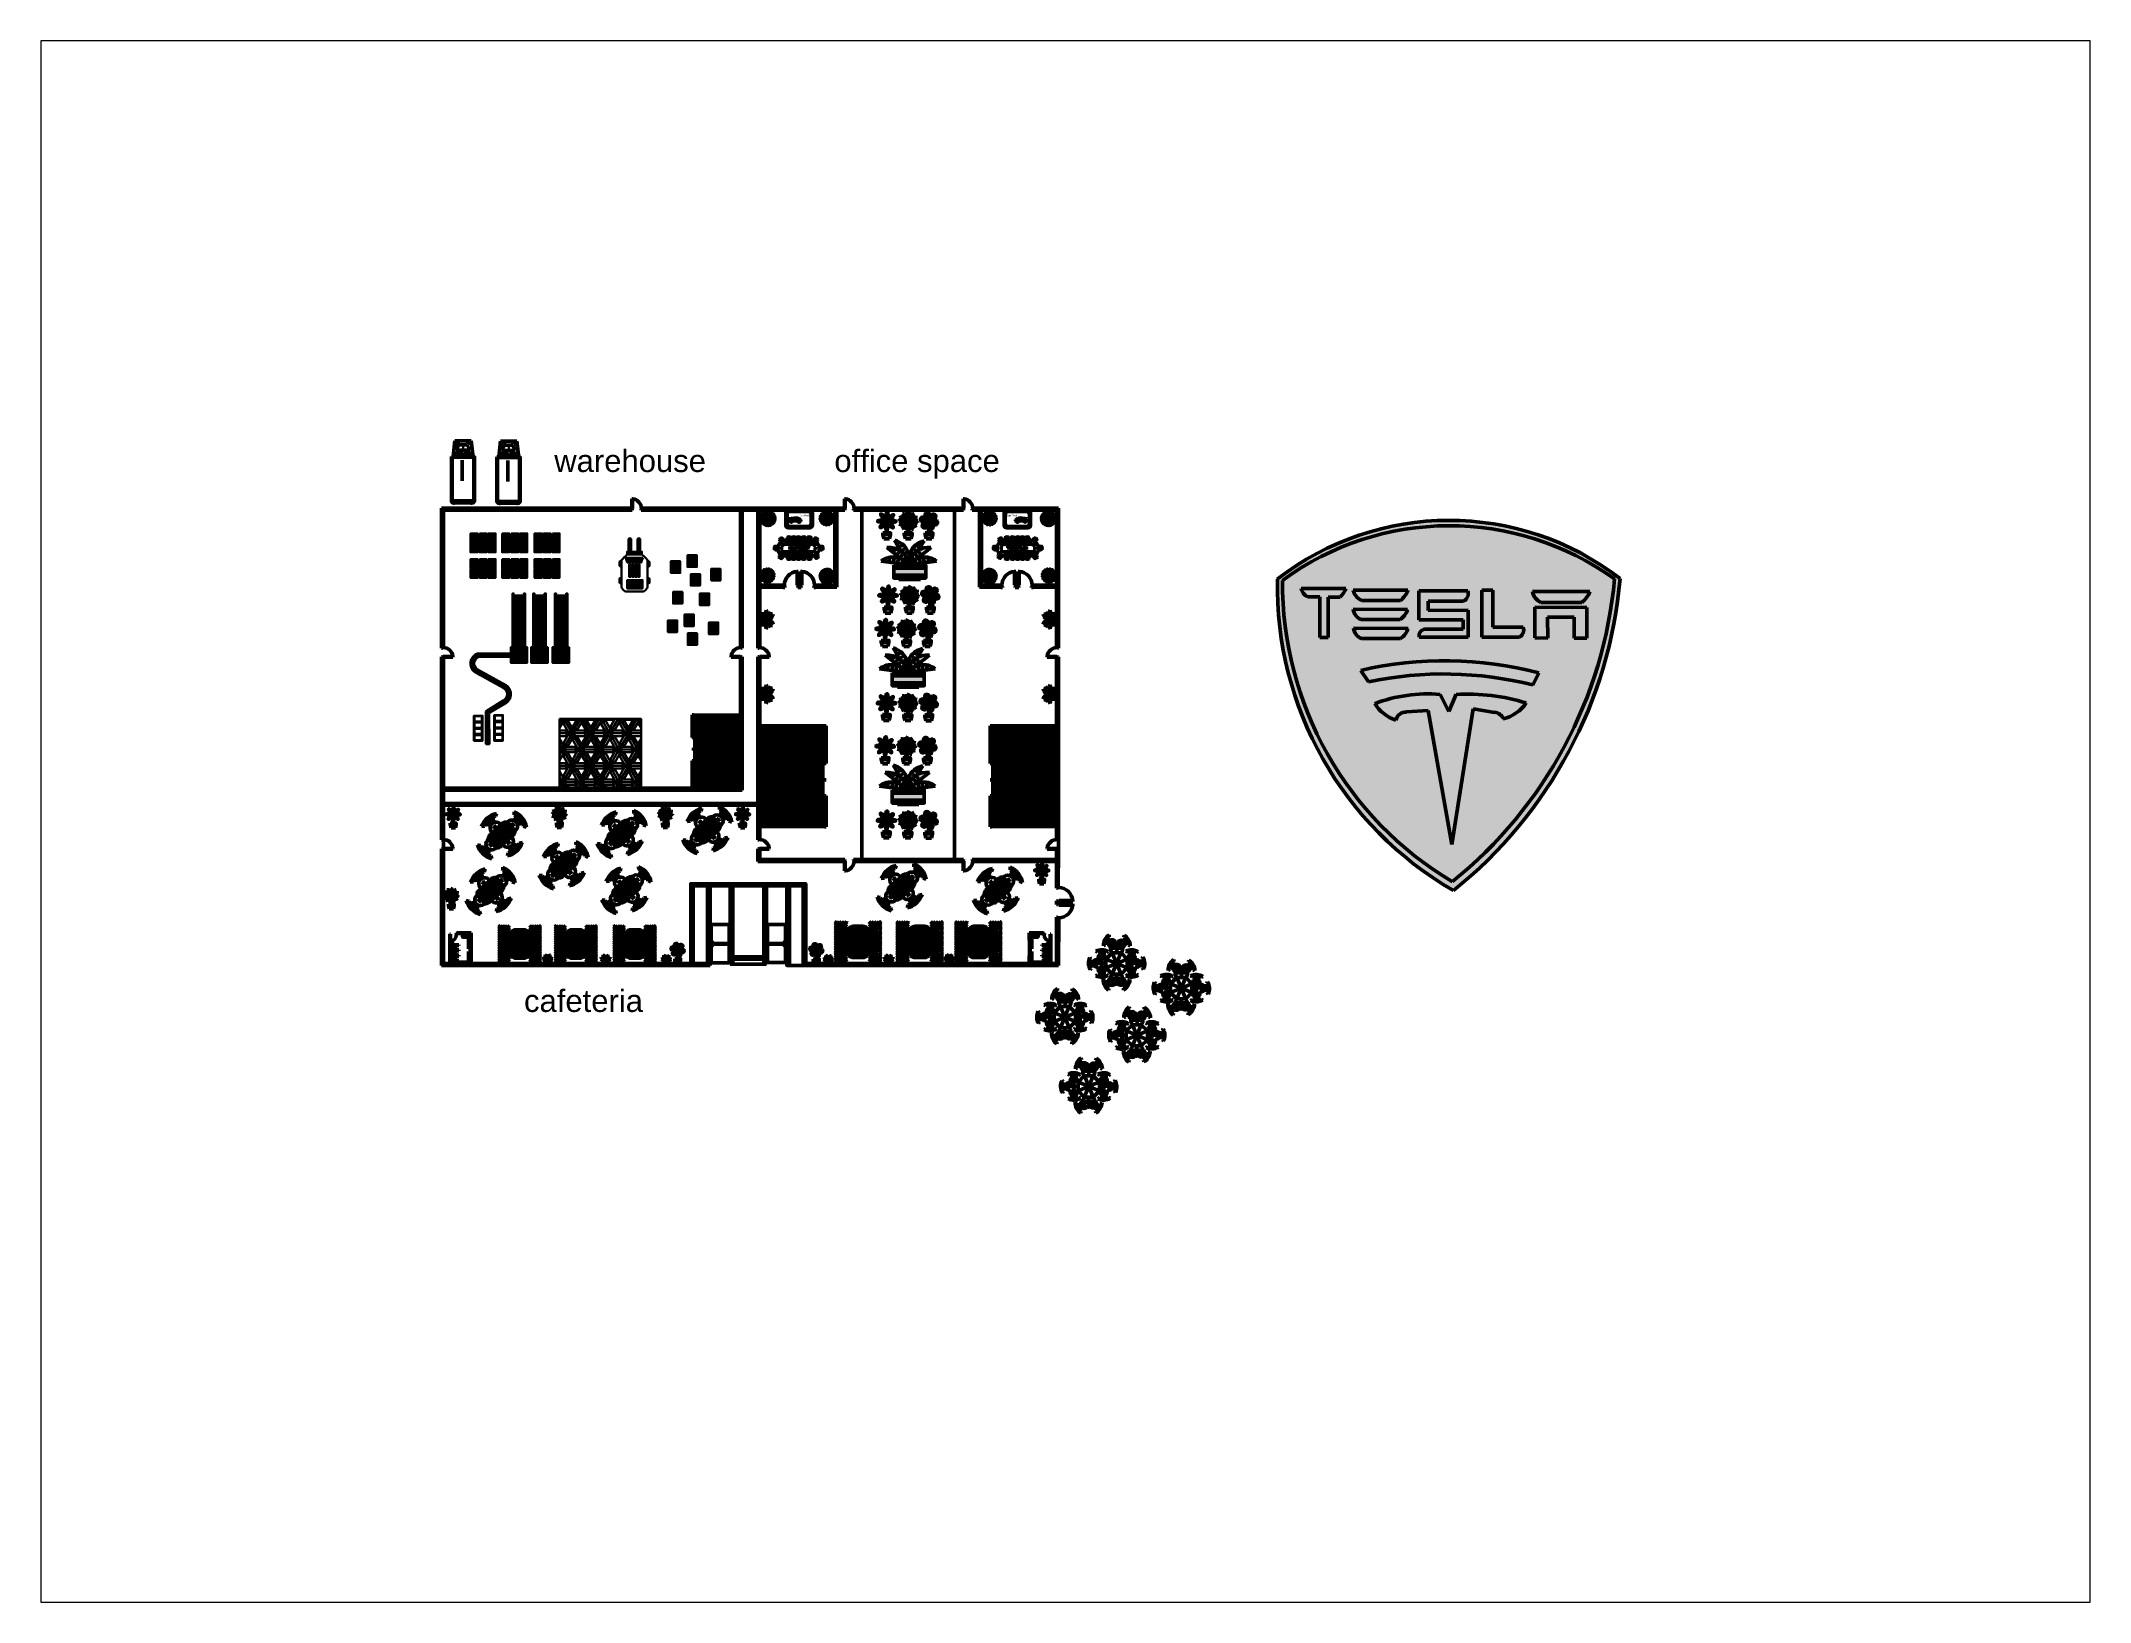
# Paper-space layout 'Layout1' of a CAD drawing. Header units: feet. Extents: x 1.05 to 9.45, y 0.8 to 7.2.
# The model-space entities are those that its viewports show. They can reach past a viewport. Long polylines and large blocks are cut down to what shows.
import ezdxf

# ---------------------------------------------------------------- set-up
doc = ezdxf.new("R2010")
doc.units = ezdxf.units.FT
doc.header["$LTSCALE"] = 2.5
doc.header["$MEASUREMENT"] = 0
doc.layers.add('1', color=7, linetype='Continuous', lineweight=50)
doc.layers.add('3', color=7, linetype='Continuous', lineweight=30)
doc.styles.add('Annotative', font='arial.ttf')
doc.styles.get("Standard").update_dxf_attribs({"font": 'arial.ttf'})
pattern_1 = [(45, (11864.1585, 40008.19492), (-0.143763838, 0.143763838), [])]
pattern_2 = [(45, (11864.1585, 40062.19479), (-0.143763838, 0.143763838), [])]
pattern_3 = [(45, (12151.00801, 40437.25002), (-0.083354093, 0.083354093), [])]
pattern_4 = [(120, (10424.48, 30606.32), (-67.11695, 17.98393), [49.133, -49.133]), (120, (10431.574, 30610.413), (-67.11695, 17.98393), [49.133, -49.133]), (120, (10438.665, 30614.51), (-67.11695, 17.98393), [49.133, -49.133]), (120, (10445.757, 30618.6), (-67.11695, 17.98393), [49.133, -49.133]), (120, (10452.85, 30622.696), (-67.11695, 17.98393), [49.133, -49.133]), (120, (10459.94, 30626.79), (-67.11695, 17.98393), [49.133, -49.133]), (120, (10467.03, 30630.885), (-67.11695, 17.98393), [49.133, -49.133]), (30, (10399.915, 30648.87), (67.11695, -17.98393), [49.133, -49.133]), (30, (10395.82, 30655.96), (67.11695, -17.98393), [49.133, -49.133]), (30, (10391.726, 30663.053), (67.11695, -17.98393), [49.133, -49.133]), (30, (10387.63, 30670.144), (67.11695, -17.98393), [49.133, -49.133]), (30, (10383.54, 30677.236), (67.11695, -17.98393), [49.133, -49.133]), (30, (10379.443, 30684.33), (67.11695, -17.98393), [49.133, -49.133]), (30, (10375.35, 30691.42), (67.11695, -17.98393), [49.133, -49.133])]
pattern_5 = [(90, (157811.894, 1408.6144), (-6.90545773, 6.90545773), [13.4872221, -0.3236933]), (90, (157811.5706, 1401.709), (-6.90545773, 6.90545773), [13.4872221, -0.3236933]), (180, (157811.894, 1408.6144), (-6.90545773, -6.90545773), [-7.22915106, 6.5817644]), (180, (157811.894, 1408.291), (-6.90545773, -6.90545773), [-7.22915106, 6.5817644])]
pattern_6 = [(315, (6744.231, 23624.974), (3.5944724, 3.5944724), []), (45, (6744.231, 23624.974), (-3.5944724, 3.5944724), [])]
pattern_7 = [(315, (6923.0594, 23624.974), (3.5944724, 3.5944724), []), (45, (6923.0594, 23624.974), (-3.5944724, 3.5944724), [])]
pattern_8 = [(315, (7111.389, 23624.974), (3.5944724, 3.5944724), []), (45, (7111.389, 23624.974), (-3.5944724, 3.5944724), [])]
pattern_9 = [(86.6373503, (22094.3049, 15184.722), (-0.2677910005, 0.0157345386), []), (176.6373503, (22094.3049, 15184.722), (-0.5513165395, -0.2363219233), [0.670632144, -0.402379286])]
pattern_10 = [(86.6373503, (22291.74099, 15088.58728), (-0.2677910005, 0.0157345386), []), (176.6373503, (22291.74099, 15088.58728), (-0.5513165395, -0.2363219233), [0.670632144, -0.402379286])]
pattern_11 = [(86.6373503, (22476.8049, 15189.14286), (-0.2677910005, 0.0157345386), []), (176.6373503, (22476.8049, 15189.14286), (-0.5513165395, -0.2363219233), [0.670632144, -0.402379286])]
pattern_12 = [(86.6373503, (22750.3049, 15201.222), (-0.2677910005, 0.0157345386), []), (176.6373503, (22750.3049, 15201.222), (-0.5513165395, -0.2363219233), [0.670632144, -0.402379286])]
pattern_13 = [(315, (7180.401, 21935.684), (3.9616576, 3.9616576), []), (45, (7180.401, 21935.684), (-3.9616576, 3.9616576), [])]
pattern_14 = [(315, (7377.497, 21935.684), (3.9616576, 3.9616576), []), (45, (7377.497, 21935.684), (-3.9616576, 3.9616576), [])]
pattern_15 = [(315, (7565.097, 21935.684), (3.9616576, 3.9616576), []), (45, (7565.097, 21935.684), (-3.9616576, 3.9616576), [])]
pattern_16 = [(86.6373503, (23370.94099, 15018.58728), (-0.2677910005, 0.0157345386), []), (176.6373503, (23370.94099, 15018.58728), (-0.5513165395, -0.2363219233), [0.670632144, -0.402379286])]
pattern_17 = [(86.6373503, (23678.24099, 15008.58728), (-0.2677910005, 0.0157345386), []), (176.6373503, (23678.24099, 15008.58728), (-0.5513165395, -0.2363219233), [0.670632144, -0.402379286])]
pattern_18 = [(86.6373503, (22491.99099, 15009.53728), (-0.2677910005, 0.0157345386), []), (176.6373503, (22491.99099, 15009.53728), (-0.5513165395, -0.2363219233), [0.670632144, -0.402379286])]
pattern_19 = [(86.6373503, (22058.29099, 15006.98728), (-0.2677910005, 0.0157345386), []), (176.6373503, (22058.29099, 15006.98728), (-0.5513165395, -0.2363219233), [0.670632144, -0.402379286])]

psp = doc.layouts.get("Layout1")

msp = doc.modelspace()

# ---------------------------------------------------------------- texts
at = {"layer": '1'}
for s, height, p in [('warehouse', 70.91, (13159.6, 41730.7)), ('office space', 70.908, (14054.1, 41730.7)), ('cafeteria', 70.91, (13063.1, 40006.1))]:
    msp.add_text(s, height=height, dxfattribs=at).set_placement(p)
at = {"layer": '1', "transparency": 33554597, "style": 'Annotative'}
msp.add_text('CyperTruck', height=4.37, rotation=360, dxfattribs=at).set_placement((13942.7, 41589.6))
msp.add_text('CyperTruck', height=4.37, dxfattribs=at).set_placement((14605.5, 41589.6))

# ---------------------------------------------------------------- blocks, each defined once
blk = doc.blocks.new('*U1')
at = {"layer": '3'}
blk.add_lwpolyline([(-6, 1.7), (6, 1.7), (6, -1.7), (-6, -1.7)], close=True, dxfattribs=at)
blk = doc.blocks.new('*U2')
at = {"layer": '3', "color": 0, "linetype": 'ByBlock', "lineweight": -2, "transparency": 16777216}
blk.add_blockref('*U1', (531.6, 71.2), dxfattribs=at)
for p, rotation in [((532.9, 62.9), 17.15319428096587), ((536.5, 55.3), 34.3063885619318), ((542.2, 49.1), 51.45958284289768), ((549.5, 44.9), 68.6127771238636), ((557.7, 43), 85.7659714048295), ((566.1, 43.6), 102.9191656857953), ((573.9, 46.7), 120.0723599667613)]:
    blk.add_blockref('*U1', p, dxfattribs=dict(at, rotation=rotation))
blk = doc.blocks.new('*U3')
at = {"layer": '3'}
blk.add_lwpolyline([(-6, 1.7), (6, 1.7), (6, -1.7), (-6, -1.7)], close=True, dxfattribs=at)
blk = doc.blocks.new('*U4')
at = {"layer": '3', "color": 0, "linetype": 'ByBlock', "lineweight": -2, "transparency": 16777216}
blk.add_blockref('*U3', (531.6, 71.2), dxfattribs=at)
for p, rotation in [((532.9, 62.9), 17.15319428096589), ((536.5, 55.3), 34.30638856193178), ((542.2, 49.1), 51.45958284289763), ((549.5, 44.9), 68.61277712386354), ((557.7, 43), 85.76597140482947), ((566.1, 43.6), 102.9191656857953), ((573.9, 46.7), 120.0723599667612)]:
    blk.add_blockref('*U3', p, dxfattribs=dict(at, rotation=rotation))
blk = doc.blocks.new('*U5')
at = {"layer": '1'}
blk.add_ellipse((0, 0), major_axis=(10.5, -15.7), ratio=0.040443, dxfattribs=at)
blk = doc.blocks.new('*U6')
at = {"layer": '1', "color": 0, "linetype": 'ByBlock', "lineweight": -2, "transparency": 16777216}
for p, rotation in [((7053.1, 17911.5), 42.35294117647059), ((7055.8, 17913.6), 317.6470588235293), ((7053.4, 17912.4), 21.17647058823528), ((7054.8, 17913.5), 338.8235294117646), ((7053.1, 17910.6), 63.52941176470585), ((7054.9, 17908.7), 127.0588235294117), ((7054.1, 17909.1), 105.8823529411764), ((7053.5, 17909.8), 84.70588235294117), ((7056.7, 17913.4), 296.470588235294), ((7055.9, 17908.6), 148.2352941176471), ((7058.1, 17911.2), 232.9411764705882), ((7057.9, 17912), 254.1176470588234), ((7057.9, 17910.2), 211.7647058823529), ((7057.4, 17912.8), 275.2941176470588), ((7056.7, 17908.9), 169.4117647058823), ((7057.5, 17909.5), 190.5882352941176)]:
    blk.add_blockref('*U5', p, dxfattribs=dict(at, rotation=rotation))
blk.add_blockref('*U5', (7054, 17913.1), dxfattribs=at)
blk = doc.blocks.new('*U9')
at = {"layer": '1'}
blk.add_lwpolyline([(-0.3, 1.2), (0.3, 1.2), (0.3, -1.2), (-0.3, -1.2)], close=True, dxfattribs=at)
blk = doc.blocks.new('*U10')
at = {"layer": '1', "color": 0, "linetype": 'ByBlock', "lineweight": -2, "transparency": 16777216}
for p, rotation in [((1973, 4681.5), 87.72364598505655), ((1973.3, 4680.6), 131.5854689775848), ((1973.4, 4682.3), 43.86182299252826), ((1974.1, 4680.2), 175.4472919701132), ((1975, 4680.5), 219.3091149626412), ((1975.2, 4682.2), 307.0327609476978), ((1975.4, 4681.3), 263.1709379551696)]:
    blk.add_blockref('*U9', p, dxfattribs=dict(at, rotation=rotation))
blk.add_blockref('*U9', (1974.2, 4682.7), dxfattribs=at)
blk = doc.blocks.new('*U12')
at = {"layer": '1'}
blk.add_lwpolyline([(-0.2, 0.2), (0.2, 0.2), (0.2, -0.2), (-0.2, -0.2)], close=True, dxfattribs=at)
blk = doc.blocks.new('*U13')
at = {"layer": '1', "color": 0, "linetype": 'ByBlock', "lineweight": -2, "transparency": 16777216}
for p, rotation in [((1982, 4679.8), 84.62547153042806), ((1982, 4679.3), 95.20365547173157), ((1982.1, 4680.3), 74.04728758912454), ((1982.1, 4678.8), 105.781839413035), ((1982.3, 4680.8), 63.46910364782105), ((1982.3, 4678.3), 116.3600233543386), ((1982.5, 4681.2), 52.89091970651751), ((1982.5, 4677.9), 126.9382072956421), ((1982.9, 4681.6), 42.31273576521401), ((1982.9, 4677.5), 137.5163912369455), ((1983.3, 4681.9), 31.73455182391051), ((1983.3, 4677.2), 148.0945751782491), ((1983.7, 4682.1), 21.15636788260697), ((1983.8, 4677), 158.6727591195526), ((1984.2, 4682.3), 10.57818394130349), ((1984.2, 4676.9), 169.2509430608561), ((1984.7, 4676.8), 179.8291270021609), ((1985.2, 4682.3), 349.0800700630158), ((1985.3, 4676.9), 190.4073109434631), ((1985.7, 4682.1), 338.5018861217122), ((1985.7, 4677), 200.9854948847666), ((1986.2, 4681.9), 327.9237021804087), ((1986.2, 4677.2), 211.5636788260701), ((1986.6, 4681.6), 317.3455182391052), ((1986.6, 4677.5), 222.1418627673736), ((1986.9, 4681.2), 306.7673342978017), ((1986.9, 4677.9), 232.7200467086771), ((1987.2, 4680.8), 296.1891503564982), ((1987.2, 4678.3), 243.2982306499806), ((1987.4, 4680.3), 285.6109664151946), ((1987.4, 4678.8), 253.8764145912841), ((1987.5, 4679.8), 275.0327824738911), ((1987.5, 4679.3), 264.4545985325877)]:
    blk.add_blockref('*U12', p, dxfattribs=dict(at, rotation=rotation))
blk.add_blockref('*U12', (1984.7, 4682.3), dxfattribs=at)
blk = doc.blocks.new('*U17')
at = {"layer": '1'}
blk.add_lwpolyline([(-0.3, 1.2), (0.3, 1.2), (0.3, -1.2), (-0.3, -1.2)], close=True, dxfattribs=at)
blk = doc.blocks.new('*U18')
at = {"layer": '1', "color": 0, "linetype": 'ByBlock', "lineweight": -2, "transparency": 16777216}
for p, rotation in [((1973, 4681.5), 87.72364598505655), ((1973.3, 4680.6), 131.5854689775848), ((1973.4, 4682.3), 43.86182299252826), ((1974.1, 4680.2), 175.4472919701132), ((1975, 4680.5), 219.3091149626412), ((1975.2, 4682.2), 307.0327609476978), ((1975.4, 4681.3), 263.1709379551696)]:
    blk.add_blockref('*U17', p, dxfattribs=dict(at, rotation=rotation))
blk.add_blockref('*U17', (1974.2, 4682.7), dxfattribs=at)
blk = doc.blocks.new('*U19')
at = {"layer": '1'}
blk.add_lwpolyline([(-0.2, 0.2), (0.2, 0.2), (0.2, -0.2), (-0.2, -0.2)], close=True, dxfattribs=at)
blk = doc.blocks.new('*U20')
at = {"layer": '1', "color": 0, "linetype": 'ByBlock', "lineweight": -2, "transparency": 16777216}
for p, rotation in [((1982, 4679.8), 84.62547153042806), ((1982, 4679.3), 95.20365547173157), ((1982.1, 4680.3), 74.04728758912454), ((1982.1, 4678.8), 105.781839413035), ((1982.3, 4680.8), 63.46910364782105), ((1982.3, 4678.3), 116.3600233543386), ((1982.5, 4681.2), 52.89091970651751), ((1982.5, 4677.9), 126.9382072956421), ((1982.9, 4681.6), 42.31273576521401), ((1982.9, 4677.5), 137.5163912369455), ((1983.3, 4681.9), 31.73455182391051), ((1983.3, 4677.2), 148.0945751782491), ((1983.7, 4682.1), 21.15636788260697), ((1983.8, 4677), 158.6727591195526), ((1984.2, 4682.3), 10.57818394130349), ((1984.2, 4676.9), 169.2509430608561), ((1984.7, 4676.8), 179.8291270021609), ((1985.2, 4682.3), 349.0800700630158), ((1985.3, 4676.9), 190.4073109434631), ((1985.7, 4682.1), 338.5018861217122), ((1985.7, 4677), 200.9854948847666), ((1986.2, 4681.9), 327.9237021804087), ((1986.2, 4677.2), 211.5636788260701), ((1986.6, 4681.6), 317.3455182391052), ((1986.6, 4677.5), 222.1418627673736), ((1986.9, 4681.2), 306.7673342978017), ((1986.9, 4677.9), 232.7200467086771), ((1987.2, 4680.8), 296.1891503564982), ((1987.2, 4678.3), 243.2982306499806), ((1987.4, 4680.3), 285.6109664151946), ((1987.4, 4678.8), 253.8764145912841), ((1987.5, 4679.8), 275.0327824738911), ((1987.5, 4679.3), 264.4545985325877)]:
    blk.add_blockref('*U19', p, dxfattribs=dict(at, rotation=rotation))
blk.add_blockref('*U19', (1984.7, 4682.3), dxfattribs=at)
blk = doc.blocks.new('*U21')
at = {"layer": '1'}
blk.add_ellipse((0, 0), major_axis=(14.8, 0.3), ratio=0.227459, dxfattribs=at)
blk = doc.blocks.new('*U22')
at = {"layer": '1', "color": 0, "linetype": 'ByBlock', "lineweight": -2, "transparency": 16777216}
for p, rotation in [((2826.3, 7398.8), 310.0909608987222), ((2836.9, 7402.3), 265.7922521989047), ((2846.9, 7397.5), 221.4935434990873), ((2825.5, 7377.1), 44.29870869981744), ((2835.8, 7372.8), 88.59741739963488), ((2846.2, 7376.8), 132.8961260994524), ((2850.7, 7387), 177.1948347992698)]:
    blk.add_blockref('*U21', p, dxfattribs=dict(at, rotation=rotation))
blk.add_blockref('*U21', (2821.2, 7387.4), dxfattribs=at)
blk = doc.blocks.new('*U23')
at = {"layer": '1'}
for p, q in [((15.1, -4.2), (-15.1, -4.2)), ((0, -4.2), (15.1, -4.2))]:
    blk.add_line(p, q, dxfattribs=at)
blk.add_arc((0, -13.7), 17.9, 32.29612, 147.70388, dxfattribs=at)
blk = doc.blocks.new('*U24')
at = {"layer": '1', "color": 0, "linetype": 'ByBlock', "lineweight": -2, "transparency": 16777216}
for p, rotation in [((3333.9, 8762.7), 339.1946346498547), ((3340.4, 8767.8), 308.3587587725952), ((3348.7, 8768.9), 277.5228828953356), ((3356.4, 8765.6), 246.6870070180761), ((3361.3, 8758.9), 215.8511311408166), ((3331.4, 8749.2), 30.83587587725947), ((3335.7, 8742), 61.671751754519), ((3343.1, 8738.1), 92.50762763177853), ((3351.4, 8738.4), 123.3435035090381), ((3358.4, 8743), 154.1793793862976), ((3362, 8750.6), 185.015255263557)]:
    blk.add_blockref('*U23', p, dxfattribs=dict(at, rotation=rotation))
blk.add_blockref('*U23', (3331.4, 8757.6), dxfattribs=at)
blk = doc.blocks.new('*U25')
at = {"layer": '1'}
blk.add_lwpolyline([(5.8, -13.6), (-7, 5.2, -0.390289), (-3.4, 12.6, -0.515259), (7.3, 7.9), (5.8, -13.6)], format="xyb", dxfattribs=at)
blk = doc.blocks.new('*U26')
at = {"layer": '1', "color": 0, "linetype": 'ByBlock', "lineweight": -2, "transparency": 16777216}
for p, rotation in [((1585, 4199.8), 59.99999999999997), ((1590.8, 4186.2), 120), ((1608.5, 4209.8), 299.9999999999999), ((1605.5, 4184.4), 180), ((1614.3, 4196.2), 239.9999999999999)]:
    blk.add_blockref('*U25', p, dxfattribs=dict(at, rotation=rotation))
blk.add_blockref('*U25', (1593.9, 4211.6), dxfattribs=at)
blk = doc.blocks.new('*U35')
at = {"layer": '1'}
blk.add_ellipse((0, 0), major_axis=(14.8, 0.3), ratio=0.227459, dxfattribs=at)
blk = doc.blocks.new('*U30')
at = {"layer": '1', "color": 0, "linetype": 'ByBlock', "lineweight": -2, "transparency": 16777216}
for p, rotation in [((2826.3, 7398.8), 310.0909608987222), ((2836.9, 7402.3), 265.7922521989047), ((2846.9, 7397.5), 221.4935434990873), ((2825.5, 7377.1), 44.29870869981744), ((2835.8, 7372.8), 88.59741739963488), ((2846.2, 7376.8), 132.8961260994524), ((2850.7, 7387), 177.1948347992698)]:
    blk.add_blockref('*U35', p, dxfattribs=dict(at, rotation=rotation))
blk.add_blockref('*U35', (2821.2, 7387.4), dxfattribs=at)
blk = doc.blocks.new('*U31')
at = {"layer": '1'}
for p, q in [((15.1, -4.2), (-15.1, -4.2)), ((0, -4.2), (15.1, -4.2))]:
    blk.add_line(p, q, dxfattribs=at)
blk.add_arc((0, -13.7), 17.9, 32.29612, 147.70388, dxfattribs=at)
blk = doc.blocks.new('*U32')
at = {"layer": '1', "color": 0, "linetype": 'ByBlock', "lineweight": -2, "transparency": 16777216}
for p, rotation in [((3333.9, 8762.7), 339.1946346498547), ((3340.4, 8767.8), 308.3587587725952), ((3348.7, 8768.9), 277.5228828953356), ((3356.4, 8765.6), 246.6870070180761), ((3361.3, 8758.9), 215.8511311408166), ((3331.4, 8749.2), 30.83587587725947), ((3335.7, 8742), 61.671751754519), ((3343.1, 8738.1), 92.50762763177853), ((3351.4, 8738.4), 123.3435035090381), ((3358.4, 8743), 154.1793793862976), ((3362, 8750.6), 185.015255263557)]:
    blk.add_blockref('*U31', p, dxfattribs=dict(at, rotation=rotation))
blk.add_blockref('*U31', (3331.4, 8757.6), dxfattribs=at)
blk = doc.blocks.new('*U33')
at = {"layer": '1'}
blk.add_lwpolyline([(5.8, -13.6), (-7, 5.2, -0.390289), (-3.4, 12.6, -0.515259), (7.3, 7.9), (5.8, -13.6)], format="xyb", dxfattribs=at)
blk = doc.blocks.new('*U34')
at = {"layer": '1', "color": 0, "linetype": 'ByBlock', "lineweight": -2, "transparency": 16777216}
for p, rotation in [((1585, 4199.8), 59.99999999999997), ((1590.8, 4186.2), 120), ((1608.5, 4209.8), 299.9999999999999), ((1605.5, 4184.4), 180), ((1614.3, 4196.2), 239.9999999999999)]:
    blk.add_blockref('*U33', p, dxfattribs=dict(at, rotation=rotation))
blk.add_blockref('*U33', (1593.9, 4211.6), dxfattribs=at)
blk = doc.blocks.new('*U41')
at = {"layer": '1'}
blk.add_ellipse((0, 0), major_axis=(14.8, 0.3), ratio=0.227459, dxfattribs=at)
blk = doc.blocks.new('*U36')
at = {"layer": '1', "color": 0, "linetype": 'ByBlock', "lineweight": -2, "transparency": 16777216}
for p, rotation in [((2826.3, 7398.8), 310.0909608987222), ((2836.9, 7402.3), 265.7922521989047), ((2846.9, 7397.5), 221.4935434990873), ((2825.5, 7377.1), 44.29870869981744), ((2835.8, 7372.8), 88.59741739963488), ((2846.2, 7376.8), 132.8961260994524), ((2850.7, 7387), 177.1948347992698)]:
    blk.add_blockref('*U41', p, dxfattribs=dict(at, rotation=rotation))
blk.add_blockref('*U41', (2821.2, 7387.4), dxfattribs=at)
blk = doc.blocks.new('*U37')
at = {"layer": '1'}
for p, q in [((15.1, -4.2), (-15.1, -4.2)), ((0, -4.2), (15.1, -4.2))]:
    blk.add_line(p, q, dxfattribs=at)
blk.add_arc((0, -13.7), 17.9, 32.29612, 147.70388, dxfattribs=at)
blk = doc.blocks.new('*U38')
at = {"layer": '1', "color": 0, "linetype": 'ByBlock', "lineweight": -2, "transparency": 16777216}
for p, rotation in [((3333.9, 8762.7), 339.1946346498547), ((3340.4, 8767.8), 308.3587587725952), ((3348.7, 8768.9), 277.5228828953356), ((3356.4, 8765.6), 246.6870070180761), ((3361.3, 8758.9), 215.8511311408166), ((3331.4, 8749.2), 30.83587587725947), ((3335.7, 8742), 61.671751754519), ((3343.1, 8738.1), 92.50762763177853), ((3351.4, 8738.4), 123.3435035090381), ((3358.4, 8743), 154.1793793862976), ((3362, 8750.6), 185.015255263557)]:
    blk.add_blockref('*U37', p, dxfattribs=dict(at, rotation=rotation))
blk.add_blockref('*U37', (3331.4, 8757.6), dxfattribs=at)
blk = doc.blocks.new('*U39')
at = {"layer": '1'}
blk.add_lwpolyline([(5.8, -13.6), (-7, 5.2, -0.390289), (-3.4, 12.6, -0.515259), (7.3, 7.9), (5.8, -13.6)], format="xyb", dxfattribs=at)
blk = doc.blocks.new('*U40')
at = {"layer": '1', "color": 0, "linetype": 'ByBlock', "lineweight": -2, "transparency": 16777216}
for p, rotation in [((1585, 4199.8), 59.99999999999997), ((1590.8, 4186.2), 120), ((1608.5, 4209.8), 299.9999999999999), ((1605.5, 4184.4), 180), ((1614.3, 4196.2), 239.9999999999999)]:
    blk.add_blockref('*U39', p, dxfattribs=dict(at, rotation=rotation))
blk.add_blockref('*U39', (1593.9, 4211.6), dxfattribs=at)
blk = doc.blocks.new('*U44')
at = {"layer": '1'}
blk.add_ellipse((0, 0), major_axis=(14.8, 0.3), ratio=0.227459, dxfattribs=at)
blk = doc.blocks.new('*U45')
at = {"layer": '1', "color": 0, "linetype": 'ByBlock', "lineweight": -2, "transparency": 16777216}
for p, rotation in [((2826.3, 7398.8), 310.0909608987222), ((2836.9, 7402.3), 265.7922521989047), ((2846.9, 7397.5), 221.4935434990873), ((2825.5, 7377.1), 44.29870869981744), ((2835.8, 7372.8), 88.59741739963488), ((2846.2, 7376.8), 132.8961260994524), ((2850.7, 7387), 177.1948347992698)]:
    blk.add_blockref('*U44', p, dxfattribs=dict(at, rotation=rotation))
blk.add_blockref('*U44', (2821.2, 7387.4), dxfattribs=at)
blk = doc.blocks.new('*U46')
at = {"layer": '1'}
for p, q in [((15.1, -4.2), (-15.1, -4.2)), ((0, -4.2), (15.1, -4.2))]:
    blk.add_line(p, q, dxfattribs=at)
blk.add_arc((0, -13.7), 17.9, 32.29612, 147.70388, dxfattribs=at)
blk = doc.blocks.new('*U47')
at = {"layer": '1', "color": 0, "linetype": 'ByBlock', "lineweight": -2, "transparency": 16777216}
for p, rotation in [((3333.9, 8762.7), 339.1946346498547), ((3340.4, 8767.8), 308.3587587725952), ((3348.7, 8768.9), 277.5228828953356), ((3356.4, 8765.6), 246.6870070180761), ((3361.3, 8758.9), 215.8511311408166), ((3331.4, 8749.2), 30.83587587725947), ((3335.7, 8742), 61.671751754519), ((3343.1, 8738.1), 92.50762763177853), ((3351.4, 8738.4), 123.3435035090381), ((3358.4, 8743), 154.1793793862976), ((3362, 8750.6), 185.015255263557)]:
    blk.add_blockref('*U46', p, dxfattribs=dict(at, rotation=rotation))
blk.add_blockref('*U46', (3331.4, 8757.6), dxfattribs=at)
blk = doc.blocks.new('*U42')
at = {"layer": '1'}
blk.add_lwpolyline([(5.8, -13.6), (-7, 5.2, -0.390289), (-3.4, 12.6, -0.515259), (7.3, 7.9), (5.8, -13.6)], format="xyb", dxfattribs=at)
blk = doc.blocks.new('*U43')
at = {"layer": '1', "color": 0, "linetype": 'ByBlock', "lineweight": -2, "transparency": 16777216}
for p, rotation in [((1585, 4199.8), 59.99999999999997), ((1590.8, 4186.2), 120), ((1608.5, 4209.8), 299.9999999999999), ((1605.5, 4184.4), 180), ((1614.3, 4196.2), 239.9999999999999)]:
    blk.add_blockref('*U42', p, dxfattribs=dict(at, rotation=rotation))
blk.add_blockref('*U42', (1593.9, 4211.6), dxfattribs=at)
blk = doc.blocks.new('*U53')
at = {"layer": '1'}
blk.add_ellipse((0, 0), major_axis=(14.8, 0.3), ratio=0.227459, dxfattribs=at)
blk = doc.blocks.new('*U48')
at = {"layer": '1', "color": 0, "linetype": 'ByBlock', "lineweight": -2, "transparency": 16777216}
for p, rotation in [((2826.3, 7398.8), 310.0909608987222), ((2836.9, 7402.3), 265.7922521989047), ((2846.9, 7397.5), 221.4935434990873), ((2825.5, 7377.1), 44.29870869981744), ((2835.8, 7372.8), 88.59741739963488), ((2846.2, 7376.8), 132.8961260994524), ((2850.7, 7387), 177.1948347992698)]:
    blk.add_blockref('*U53', p, dxfattribs=dict(at, rotation=rotation))
blk.add_blockref('*U53', (2821.2, 7387.4), dxfattribs=at)
blk = doc.blocks.new('*U49')
at = {"layer": '1'}
for p, q in [((15.1, -4.2), (-15.1, -4.2)), ((0, -4.2), (15.1, -4.2))]:
    blk.add_line(p, q, dxfattribs=at)
blk.add_arc((0, -13.7), 17.9, 32.29612, 147.70388, dxfattribs=at)
blk = doc.blocks.new('*U50')
at = {"layer": '1', "color": 0, "linetype": 'ByBlock', "lineweight": -2, "transparency": 16777216}
for p, rotation in [((3333.9, 8762.7), 339.1946346498547), ((3340.4, 8767.8), 308.3587587725952), ((3348.7, 8768.9), 277.5228828953356), ((3356.4, 8765.6), 246.6870070180761), ((3361.3, 8758.9), 215.8511311408166), ((3331.4, 8749.2), 30.83587587725947), ((3335.7, 8742), 61.671751754519), ((3343.1, 8738.1), 92.50762763177853), ((3351.4, 8738.4), 123.3435035090381), ((3358.4, 8743), 154.1793793862976), ((3362, 8750.6), 185.015255263557)]:
    blk.add_blockref('*U49', p, dxfattribs=dict(at, rotation=rotation))
blk.add_blockref('*U49', (3331.4, 8757.6), dxfattribs=at)
blk = doc.blocks.new('*U51')
at = {"layer": '1'}
blk.add_lwpolyline([(5.8, -13.6), (-7, 5.2, -0.390289), (-3.4, 12.6, -0.515259), (7.3, 7.9), (5.8, -13.6)], format="xyb", dxfattribs=at)
blk = doc.blocks.new('*U52')
at = {"layer": '1', "color": 0, "linetype": 'ByBlock', "lineweight": -2, "transparency": 16777216}
for p, rotation in [((1585, 4199.8), 59.99999999999997), ((1590.8, 4186.2), 120), ((1608.5, 4209.8), 299.9999999999999), ((1605.5, 4184.4), 180), ((1614.3, 4196.2), 239.9999999999999)]:
    blk.add_blockref('*U51', p, dxfattribs=dict(at, rotation=rotation))
blk.add_blockref('*U51', (1593.9, 4211.6), dxfattribs=at)
blk = doc.blocks.new('*U56')
at = {"layer": '1'}
blk.add_ellipse((0, 0), major_axis=(14.8, 0.3), ratio=0.227459, dxfattribs=at)
blk = doc.blocks.new('*U57')
at = {"layer": '1', "color": 0, "linetype": 'ByBlock', "lineweight": -2, "transparency": 16777216}
for p, rotation in [((2826.3, 7398.8), 310.0909608987222), ((2836.9, 7402.3), 265.7922521989047), ((2846.9, 7397.5), 221.4935434990873), ((2825.5, 7377.1), 44.29870869981744), ((2835.8, 7372.8), 88.59741739963488), ((2846.2, 7376.8), 132.8961260994524), ((2850.7, 7387), 177.1948347992698)]:
    blk.add_blockref('*U56', p, dxfattribs=dict(at, rotation=rotation))
blk.add_blockref('*U56', (2821.2, 7387.4), dxfattribs=at)
blk = doc.blocks.new('*U58')
at = {"layer": '1'}
for p, q in [((15.1, -4.2), (-15.1, -4.2)), ((0, -4.2), (15.1, -4.2))]:
    blk.add_line(p, q, dxfattribs=at)
blk.add_arc((0, -13.7), 17.9, 32.29612, 147.70388, dxfattribs=at)
blk = doc.blocks.new('*U59')
at = {"layer": '1', "color": 0, "linetype": 'ByBlock', "lineweight": -2, "transparency": 16777216}
for p, rotation in [((3333.9, 8762.7), 339.1946346498547), ((3340.4, 8767.8), 308.3587587725952), ((3348.7, 8768.9), 277.5228828953356), ((3356.4, 8765.6), 246.6870070180761), ((3361.3, 8758.9), 215.8511311408166), ((3331.4, 8749.2), 30.83587587725947), ((3335.7, 8742), 61.671751754519), ((3343.1, 8738.1), 92.50762763177853), ((3351.4, 8738.4), 123.3435035090381), ((3358.4, 8743), 154.1793793862976), ((3362, 8750.6), 185.015255263557)]:
    blk.add_blockref('*U58', p, dxfattribs=dict(at, rotation=rotation))
blk.add_blockref('*U58', (3331.4, 8757.6), dxfattribs=at)
blk = doc.blocks.new('*U54')
at = {"layer": '1'}
blk.add_lwpolyline([(5.8, -13.6), (-7, 5.2, -0.390289), (-3.4, 12.6, -0.515259), (7.3, 7.9), (5.8, -13.6)], format="xyb", dxfattribs=at)
blk = doc.blocks.new('*U55')
at = {"layer": '1', "color": 0, "linetype": 'ByBlock', "lineweight": -2, "transparency": 16777216}
for p, rotation in [((1585, 4199.8), 59.99999999999997), ((1590.8, 4186.2), 120), ((1608.5, 4209.8), 299.9999999999999), ((1605.5, 4184.4), 180), ((1614.3, 4196.2), 239.9999999999999)]:
    blk.add_blockref('*U54', p, dxfattribs=dict(at, rotation=rotation))
blk.add_blockref('*U54', (1593.9, 4211.6), dxfattribs=at)
blk = doc.blocks.new('*U60')
at = {"layer": '1'}
blk.add_ellipse((0, 0), major_axis=(10.5, -15.7), ratio=0.040443, dxfattribs=at)
blk = doc.blocks.new('*U61')
at = {"layer": '1', "color": 0, "linetype": 'ByBlock', "lineweight": -2, "transparency": 16777216}
for p, rotation in [((7053.1, 17911.5), 42.35294117647059), ((7055.8, 17913.6), 317.6470588235293), ((7053.4, 17912.4), 21.17647058823528), ((7054.8, 17913.5), 338.8235294117646), ((7053.1, 17910.6), 63.52941176470585), ((7054.9, 17908.7), 127.0588235294117), ((7054.1, 17909.1), 105.8823529411764), ((7053.5, 17909.8), 84.70588235294117), ((7056.7, 17913.4), 296.470588235294), ((7055.9, 17908.6), 148.2352941176471), ((7058.1, 17911.2), 232.9411764705882), ((7057.9, 17912), 254.1176470588234), ((7057.9, 17910.2), 211.7647058823529), ((7057.4, 17912.8), 275.2941176470588), ((7056.7, 17908.9), 169.4117647058823), ((7057.5, 17909.5), 190.5882352941176)]:
    blk.add_blockref('*U60', p, dxfattribs=dict(at, rotation=rotation))
blk.add_blockref('*U60', (7054, 17913.1), dxfattribs=at)
blk = doc.blocks.new('*U62')
at = {"layer": '1'}
blk.add_circle((0, 0), 10.9, dxfattribs=at)
blk = doc.blocks.new('*U63')
at = {"layer": '1', "color": 0, "linetype": 'ByBlock', "lineweight": -2, "transparency": 16777216}
for p, rotation in [((12452.4, 32000.7), 49.67030046431046), ((12452.8, 32005.5), 24.83515023215524), ((12453.9, 31996.2), 74.50545069646569), ((12457.2, 31992.7), 99.34060092862092), ((12461.5, 32012.9), 322.8569530180179), ((12461.7, 31991), 124.1757511607762), ((12466.5, 31991.2), 149.0109013929314), ((12466.3, 32012.7), 298.0218027858627), ((12470.7, 31993.5), 173.8460516250867), ((12470.6, 32010.5), 273.1866525537075), ((12474.6, 32002), 223.5163520893971), ((12473.5, 32006.7), 248.3515023215523), ((12473.6, 31997.4), 198.6812018572418)]:
    blk.add_blockref('*U62', p, dxfattribs=dict(at, rotation=rotation))
blk.add_blockref('*U62', (12455.3, 32009.6), dxfattribs=at)
blk = doc.blocks.new('*U64')
at = {"layer": '1'}
blk.add_circle((0, 0), 10.9, dxfattribs=at)
blk = doc.blocks.new('*U65')
at = {"layer": '1', "color": 0, "linetype": 'ByBlock', "lineweight": -2, "transparency": 16777216}
for p, rotation in [((12452.4, 32000.7), 49.67030046431046), ((12452.8, 32005.5), 24.83515023215524), ((12453.9, 31996.2), 74.50545069646569), ((12457.2, 31992.7), 99.34060092862092), ((12461.5, 32012.9), 322.8569530180179), ((12461.7, 31991), 124.1757511607762), ((12466.5, 31991.2), 149.0109013929314), ((12466.3, 32012.7), 298.0218027858627), ((12470.7, 31993.5), 173.8460516250867), ((12470.6, 32010.5), 273.1866525537075), ((12474.6, 32002), 223.5163520893971), ((12473.5, 32006.7), 248.3515023215523), ((12473.6, 31997.4), 198.6812018572418)]:
    blk.add_blockref('*U64', p, dxfattribs=dict(at, rotation=rotation))
blk.add_blockref('*U64', (12455.3, 32009.6), dxfattribs=at)
blk = doc.blocks.new('*U76')
at = {"layer": '1'}
blk.add_ellipse((0, 0), major_axis=(10.5, -15.7), ratio=0.040443, dxfattribs=at)
blk = doc.blocks.new('*U77')
at = {"layer": '1', "color": 0, "linetype": 'ByBlock', "lineweight": -2, "transparency": 16777216}
for p, rotation in [((7053.1, 17911.5), 42.35294117647059), ((7055.8, 17913.6), 317.6470588235293), ((7053.4, 17912.4), 21.17647058823528), ((7054.8, 17913.5), 338.8235294117646), ((7053.1, 17910.6), 63.52941176470585), ((7054.9, 17908.7), 127.0588235294117), ((7054.1, 17909.1), 105.8823529411764), ((7053.5, 17909.8), 84.70588235294117), ((7056.7, 17913.4), 296.470588235294), ((7055.9, 17908.6), 148.2352941176471), ((7058.1, 17911.2), 232.9411764705882), ((7057.9, 17912), 254.1176470588234), ((7057.9, 17910.2), 211.7647058823529), ((7057.4, 17912.8), 275.2941176470588), ((7056.7, 17908.9), 169.4117647058823), ((7057.5, 17909.5), 190.5882352941176)]:
    blk.add_blockref('*U76', p, dxfattribs=dict(at, rotation=rotation))
blk.add_blockref('*U76', (7054, 17913.1), dxfattribs=at)
blk = doc.blocks.new('*U78')
at = {"layer": '1'}
blk.add_lwpolyline([(-0.3, 1.2), (0.3, 1.2), (0.3, -1.2), (-0.3, -1.2)], close=True, dxfattribs=at)
blk = doc.blocks.new('*U79')
at = {"layer": '1', "color": 0, "linetype": 'ByBlock', "lineweight": -2, "transparency": 16777216}
for p, rotation in [((1973, 4681.5), 87.72364598505655), ((1973.3, 4680.6), 131.5854689775848), ((1973.4, 4682.3), 43.86182299252826), ((1974.1, 4680.2), 175.4472919701132), ((1975, 4680.5), 219.3091149626412), ((1975.2, 4682.2), 307.0327609476978), ((1975.4, 4681.3), 263.1709379551696)]:
    blk.add_blockref('*U78', p, dxfattribs=dict(at, rotation=rotation))
blk.add_blockref('*U78', (1974.2, 4682.7), dxfattribs=at)
blk = doc.blocks.new('*U80')
at = {"layer": '1'}
blk.add_lwpolyline([(-0.2, 0.2), (0.2, 0.2), (0.2, -0.2), (-0.2, -0.2)], close=True, dxfattribs=at)
blk = doc.blocks.new('*U81')
at = {"layer": '1', "color": 0, "linetype": 'ByBlock', "lineweight": -2, "transparency": 16777216}
for p, rotation in [((1982, 4679.8), 84.62547153042806), ((1982, 4679.3), 95.20365547173157), ((1982.1, 4680.3), 74.04728758912454), ((1982.1, 4678.8), 105.781839413035), ((1982.3, 4680.8), 63.46910364782105), ((1982.3, 4678.3), 116.3600233543386), ((1982.5, 4681.2), 52.89091970651751), ((1982.5, 4677.9), 126.9382072956421), ((1982.9, 4681.6), 42.31273576521401), ((1982.9, 4677.5), 137.5163912369455), ((1983.3, 4681.9), 31.73455182391051), ((1983.3, 4677.2), 148.0945751782491), ((1983.7, 4682.1), 21.15636788260697), ((1983.8, 4677), 158.6727591195526), ((1984.2, 4682.3), 10.57818394130349), ((1984.2, 4676.9), 169.2509430608561), ((1984.7, 4676.8), 179.8291270021609), ((1985.2, 4682.3), 349.0800700630158), ((1985.3, 4676.9), 190.4073109434631), ((1985.7, 4682.1), 338.5018861217122), ((1985.7, 4677), 200.9854948847666), ((1986.2, 4681.9), 327.9237021804087), ((1986.2, 4677.2), 211.5636788260701), ((1986.6, 4681.6), 317.3455182391052), ((1986.6, 4677.5), 222.1418627673736), ((1986.9, 4681.2), 306.7673342978017), ((1986.9, 4677.9), 232.7200467086771), ((1987.2, 4680.8), 296.1891503564982), ((1987.2, 4678.3), 243.2982306499806), ((1987.4, 4680.3), 285.6109664151946), ((1987.4, 4678.8), 253.8764145912841), ((1987.5, 4679.8), 275.0327824738911), ((1987.5, 4679.3), 264.4545985325877)]:
    blk.add_blockref('*U80', p, dxfattribs=dict(at, rotation=rotation))
blk.add_blockref('*U80', (1984.7, 4682.3), dxfattribs=at)
blk = doc.blocks.new('*U66')
at = {"layer": '1'}
blk.add_lwpolyline([(-0.3, 1.2), (0.3, 1.2), (0.3, -1.2), (-0.3, -1.2)], close=True, dxfattribs=at)
blk = doc.blocks.new('*U67')
at = {"layer": '1', "color": 0, "linetype": 'ByBlock', "lineweight": -2, "transparency": 16777216}
for p, rotation in [((1973, 4681.5), 87.72364598505655), ((1973.3, 4680.6), 131.5854689775848), ((1973.4, 4682.3), 43.86182299252826), ((1974.1, 4680.2), 175.4472919701132), ((1975, 4680.5), 219.3091149626412), ((1975.2, 4682.2), 307.0327609476978), ((1975.4, 4681.3), 263.1709379551696)]:
    blk.add_blockref('*U66', p, dxfattribs=dict(at, rotation=rotation))
blk.add_blockref('*U66', (1974.2, 4682.7), dxfattribs=at)
blk = doc.blocks.new('*U68')
at = {"layer": '1'}
blk.add_lwpolyline([(-0.2, 0.2), (0.2, 0.2), (0.2, -0.2), (-0.2, -0.2)], close=True, dxfattribs=at)
blk = doc.blocks.new('*U69')
at = {"layer": '1', "color": 0, "linetype": 'ByBlock', "lineweight": -2, "transparency": 16777216}
for p, rotation in [((1982, 4679.8), 84.62547153042806), ((1982, 4679.3), 95.20365547173157), ((1982.1, 4680.3), 74.04728758912454), ((1982.1, 4678.8), 105.781839413035), ((1982.3, 4680.8), 63.46910364782105), ((1982.3, 4678.3), 116.3600233543386), ((1982.5, 4681.2), 52.89091970651751), ((1982.5, 4677.9), 126.9382072956421), ((1982.9, 4681.6), 42.31273576521401), ((1982.9, 4677.5), 137.5163912369455), ((1983.3, 4681.9), 31.73455182391051), ((1983.3, 4677.2), 148.0945751782491), ((1983.7, 4682.1), 21.15636788260697), ((1983.8, 4677), 158.6727591195526), ((1984.2, 4682.3), 10.57818394130349), ((1984.2, 4676.9), 169.2509430608561), ((1984.7, 4676.8), 179.8291270021609), ((1985.2, 4682.3), 349.0800700630158), ((1985.3, 4676.9), 190.4073109434631), ((1985.7, 4682.1), 338.5018861217122), ((1985.7, 4677), 200.9854948847666), ((1986.2, 4681.9), 327.9237021804087), ((1986.2, 4677.2), 211.5636788260701), ((1986.6, 4681.6), 317.3455182391052), ((1986.6, 4677.5), 222.1418627673736), ((1986.9, 4681.2), 306.7673342978017), ((1986.9, 4677.9), 232.7200467086771), ((1987.2, 4680.8), 296.1891503564982), ((1987.2, 4678.3), 243.2982306499806), ((1987.4, 4680.3), 285.6109664151946), ((1987.4, 4678.8), 253.8764145912841), ((1987.5, 4679.8), 275.0327824738911), ((1987.5, 4679.3), 264.4545985325877)]:
    blk.add_blockref('*U68', p, dxfattribs=dict(at, rotation=rotation))
blk.add_blockref('*U68', (1984.7, 4682.3), dxfattribs=at)
blk = doc.blocks.new('*U72')
at = {"layer": '1'}
blk.add_ellipse((0, 0), major_axis=(10.5, -15.7), ratio=0.040443, dxfattribs=at)
blk = doc.blocks.new('*U73')
at = {"layer": '1', "color": 0, "linetype": 'ByBlock', "lineweight": -2, "transparency": 16777216}
for p, rotation in [((7053.1, 17911.5), 42.35294117647059), ((7055.8, 17913.6), 317.6470588235293), ((7053.4, 17912.4), 21.17647058823528), ((7054.8, 17913.5), 338.8235294117646), ((7053.1, 17910.6), 63.52941176470585), ((7054.9, 17908.7), 127.0588235294117), ((7054.1, 17909.1), 105.8823529411764), ((7053.5, 17909.8), 84.70588235294117), ((7056.7, 17913.4), 296.470588235294), ((7055.9, 17908.6), 148.2352941176471), ((7058.1, 17911.2), 232.9411764705882), ((7057.9, 17912), 254.1176470588234), ((7057.9, 17910.2), 211.7647058823529), ((7057.4, 17912.8), 275.2941176470588), ((7056.7, 17908.9), 169.4117647058823), ((7057.5, 17909.5), 190.5882352941176)]:
    blk.add_blockref('*U72', p, dxfattribs=dict(at, rotation=rotation))
blk.add_blockref('*U72', (7054, 17913.1), dxfattribs=at)
blk = doc.blocks.new('*U74')
at = {"layer": '1'}
blk.add_circle((0, 0), 10.9, dxfattribs=at)
blk = doc.blocks.new('*U75')
at = {"layer": '1', "color": 0, "linetype": 'ByBlock', "lineweight": -2, "transparency": 16777216}
for p, rotation in [((12452.4, 32000.7), 49.67030046431046), ((12452.8, 32005.5), 24.83515023215524), ((12453.9, 31996.2), 74.50545069646569), ((12457.2, 31992.7), 99.34060092862092), ((12461.5, 32012.9), 322.8569530180179), ((12461.7, 31991), 124.1757511607762), ((12466.5, 31991.2), 149.0109013929314), ((12466.3, 32012.7), 298.0218027858627), ((12470.7, 31993.5), 173.8460516250867), ((12470.6, 32010.5), 273.1866525537075), ((12474.6, 32002), 223.5163520893971), ((12473.5, 32006.7), 248.3515023215523), ((12473.6, 31997.4), 198.6812018572418)]:
    blk.add_blockref('*U74', p, dxfattribs=dict(at, rotation=rotation))
blk.add_blockref('*U74', (12455.3, 32009.6), dxfattribs=at)
blk = doc.blocks.new('*U70')
at = {"layer": '1'}
blk.add_circle((0, 0), 10.9, dxfattribs=at)
blk = doc.blocks.new('*U71')
at = {"layer": '1', "color": 0, "linetype": 'ByBlock', "lineweight": -2, "transparency": 16777216}
for p, rotation in [((12452.4, 32000.7), 49.67030046431046), ((12452.8, 32005.5), 24.83515023215524), ((12453.9, 31996.2), 74.50545069646569), ((12457.2, 31992.7), 99.34060092862092), ((12461.5, 32012.9), 322.8569530180179), ((12461.7, 31991), 124.1757511607762), ((12466.5, 31991.2), 149.0109013929314), ((12466.3, 32012.7), 298.0218027858627), ((12470.7, 31993.5), 173.8460516250867), ((12470.6, 32010.5), 273.1866525537075), ((12474.6, 32002), 223.5163520893971), ((12473.5, 32006.7), 248.3515023215523), ((12473.6, 31997.4), 198.6812018572418)]:
    blk.add_blockref('*U70', p, dxfattribs=dict(at, rotation=rotation))
blk.add_blockref('*U70', (12455.3, 32009.6), dxfattribs=at)
blk = doc.blocks.new('*U97')
at = {"layer": '1'}
blk.add_ellipse((0, 0), major_axis=(11.3, 0.2), ratio=0.227459, dxfattribs=at)
blk = doc.blocks.new('*U98')
at = {"layer": '1', "color": 0, "linetype": 'ByBlock', "lineweight": -2, "transparency": 16777216}
for p, rotation in [((2148.4, 5624), 310.0909608987222), ((2156.4, 5626.7), 265.7922521989047), ((2164, 5623), 221.4935434990873), ((2147.7, 5607.6), 44.29870869981745), ((2155.5, 5604.3), 88.5974173996349), ((2163.4, 5607.3), 132.8961260994524), ((2166.9, 5615.1), 177.1948347992698)]:
    blk.add_blockref('*U97', p, dxfattribs=dict(at, rotation=rotation))
blk.add_blockref('*U97', (2144.4, 5615.4), dxfattribs=at)
blk = doc.blocks.new('*U99')
at = {"layer": '1'}
blk.add_ellipse((0, 0), major_axis=(11.3, 0.2), ratio=0.227459, dxfattribs=at)
blk = doc.blocks.new('*U100')
at = {"layer": '1', "color": 0, "linetype": 'ByBlock', "lineweight": -2, "transparency": 16777216}
for p, rotation in [((2148.4, 5624), 310.0909608987222), ((2156.4, 5626.7), 265.7922521989047), ((2164, 5623), 221.4935434990873), ((2147.7, 5607.6), 44.29870869981745), ((2155.5, 5604.3), 88.5974173996349), ((2163.4, 5607.3), 132.8961260994524), ((2166.9, 5615.1), 177.1948347992698)]:
    blk.add_blockref('*U99', p, dxfattribs=dict(at, rotation=rotation))
blk.add_blockref('*U99', (2144.4, 5615.4), dxfattribs=at)
blk = doc.blocks.new('*U101')
at = {"layer": '1'}
blk.add_ellipse((0, 0), major_axis=(11.3, 0.2), ratio=0.227459, dxfattribs=at)
blk = doc.blocks.new('*U102')
at = {"layer": '1', "color": 0, "linetype": 'ByBlock', "lineweight": -2, "transparency": 16777216}
for p, rotation in [((2148.4, 5624), 310.0909608987222), ((2156.4, 5626.7), 265.7922521989047), ((2164, 5623), 221.4935434990873), ((2147.7, 5607.6), 44.29870869981745), ((2155.5, 5604.3), 88.5974173996349), ((2163.4, 5607.3), 132.8961260994524), ((2166.9, 5615.1), 177.1948347992698)]:
    blk.add_blockref('*U101', p, dxfattribs=dict(at, rotation=rotation))
blk.add_blockref('*U101', (2144.4, 5615.4), dxfattribs=at)
blk = doc.blocks.new('*U103')
at = {"layer": '1'}
blk.add_lwpolyline([(4.4, -10.3), (-5.3, 4, -0.390289), (-2.6, 9.5, -0.515259), (5.5, 6), (4.4, -10.3)], format="xyb", dxfattribs=at)
blk = doc.blocks.new('*U104')
at = {"layer": '1', "color": 0, "linetype": 'ByBlock', "lineweight": -2, "transparency": 16777216}
blk.add_blockref('*U103', (1211.5, 3201.4), dxfattribs=at)
for p, rotation in [((1222.7, 3200), 299.9999999999999), ((1204.8, 3192.4), 59.99999999999999), ((1209.2, 3182.1), 120), ((1220.4, 3180.7), 180), ((1227.1, 3189.7), 239.9999999999999)]:
    blk.add_blockref('*U103', p, dxfattribs=dict(at, rotation=rotation))
blk = doc.blocks.new('*U105')
at = {"layer": '1'}
blk.add_lwpolyline([(4.4, -10.3), (-5.3, 4, -0.390289), (-2.6, 9.5, -0.515259), (5.5, 6), (4.4, -10.3)], format="xyb", dxfattribs=at)
blk = doc.blocks.new('*U106')
at = {"layer": '1', "color": 0, "linetype": 'ByBlock', "lineweight": -2, "transparency": 16777216}
blk.add_blockref('*U105', (1211.5, 3201.4), dxfattribs=at)
for p, rotation in [((1222.7, 3200), 299.9999999999999), ((1204.8, 3192.4), 59.99999999999999), ((1209.2, 3182.1), 120), ((1220.4, 3180.7), 180), ((1227.1, 3189.7), 239.9999999999999)]:
    blk.add_blockref('*U105', p, dxfattribs=dict(at, rotation=rotation))
blk = doc.blocks.new('*U107')
at = {"layer": '1'}
for p, q in [((11.5, -3.2), (-11.5, -3.2)), ((0, -3.2), (11.5, -3.2))]:
    blk.add_line(p, q, dxfattribs=at)
blk.add_arc((0, -10.4), 13.6, 32.29612, 147.70388, dxfattribs=at)
blk = doc.blocks.new('*U108')
at = {"layer": '1', "color": 0, "linetype": 'ByBlock', "lineweight": -2, "transparency": 16777216}
for p, rotation in [((2539.2, 6664.7), 308.3587587725951), ((2545.5, 6665.5), 277.5228828953357), ((2532.3, 6650.5), 30.83587587725949), ((2534.2, 6660.8), 339.1946346498547), ((2535.6, 6645.1), 61.67175175451903), ((2541.2, 6642.1), 92.50762763177859), ((2547.5, 6642.3), 123.3435035090381), ((2552.8, 6645.8), 154.1793793862976), ((2551.3, 6663), 246.6870070180761), ((2555, 6657.9), 215.8511311408166), ((2555.6, 6651.5), 185.0152552635571)]:
    blk.add_blockref('*U107', p, dxfattribs=dict(at, rotation=rotation))
blk.add_blockref('*U107', (2532.3, 6656.9), dxfattribs=at)
blk = doc.blocks.new('*U109')
at = {"layer": '1'}
for p, q in [((11.5, -3.2), (-11.5, -3.2)), ((0, -3.2), (11.5, -3.2))]:
    blk.add_line(p, q, dxfattribs=at)
blk.add_arc((0, -10.4), 13.6, 32.29612, 147.70388, dxfattribs=at)
blk = doc.blocks.new('*U110')
at = {"layer": '1', "color": 0, "linetype": 'ByBlock', "lineweight": -2, "transparency": 16777216}
for p, rotation in [((2539.2, 6664.7), 308.3587587725951), ((2545.5, 6665.5), 277.5228828953357), ((2532.3, 6650.5), 30.83587587725949), ((2534.2, 6660.8), 339.1946346498547), ((2535.6, 6645.1), 61.67175175451903), ((2541.2, 6642.1), 92.50762763177859), ((2547.5, 6642.3), 123.3435035090381), ((2552.8, 6645.8), 154.1793793862976), ((2551.3, 6663), 246.6870070180761), ((2555, 6657.9), 215.8511311408166), ((2555.6, 6651.5), 185.0152552635571)]:
    blk.add_blockref('*U109', p, dxfattribs=dict(at, rotation=rotation))
blk.add_blockref('*U109', (2532.3, 6656.9), dxfattribs=at)
blk = doc.blocks.new('*U111')
at = {"layer": '1'}
for p, q in [((11.5, -3.2), (-11.5, -3.2)), ((0, -3.2), (11.5, -3.2))]:
    blk.add_line(p, q, dxfattribs=at)
blk.add_arc((0, -10.4), 13.6, 32.29612, 147.70388, dxfattribs=at)
blk = doc.blocks.new('*U112')
at = {"layer": '1', "color": 0, "linetype": 'ByBlock', "lineweight": -2, "transparency": 16777216}
for p, rotation in [((2539.2, 6664.7), 308.3587587725951), ((2545.5, 6665.5), 277.5228828953357), ((2532.3, 6650.5), 30.83587587725949), ((2534.2, 6660.8), 339.1946346498547), ((2535.6, 6645.1), 61.67175175451903), ((2541.2, 6642.1), 92.50762763177859), ((2547.5, 6642.3), 123.3435035090381), ((2552.8, 6645.8), 154.1793793862976), ((2551.3, 6663), 246.6870070180761), ((2555, 6657.9), 215.8511311408166), ((2555.6, 6651.5), 185.0152552635571)]:
    blk.add_blockref('*U111', p, dxfattribs=dict(at, rotation=rotation))
blk.add_blockref('*U111', (2532.3, 6656.9), dxfattribs=at)

# ---------------------------------------------------------------- hatches: boundary and pattern name
at = {"layer": '3'}
h = msp.add_hatch(color=256, dxfattribs=at)
h.dxf.hatch_style = 1
h.set_gradient(color1=(255, 0, 0), color2=(255, 0, 0), tint=1)
h.paths.add_polyline_path([(12841.9, 41790.8), (12841.9, 41786.4), (12864.6, 41786.4), (12864.6, 41790.8)])
h.paths.add_polyline_path([(12987.6, 41789.7), (12987.6, 41785.4), (13010.3, 41785.4), (13010.3, 41789.7)])
h.paths.add_polyline_path([(12894.9, 41786.4), (12894.9, 41790.8), (12871.1, 41790.8), (12871.1, 41786.4)])
h.paths.add_polyline_path([(13016.8, 41789.7), (13016.8, 41785.4), (13040.7, 41785.4), (13040.7, 41789.7)])
h.paths.add_polyline_path([(12841.4, 41632.7), (12838, 41632.7, 1)])
h.paths.add_polyline_path([(12896.6, 41632.7), (12893.3, 41632.7, 1)])
h.paths.add_polyline_path([(12987.1, 41631.6), (12983.8, 41631.6, 1)])
h.paths.add_polyline_path([(13042.3, 41631.6), (13039, 41631.6, 1)])
at = {"layer": '3', "transparency": 33554658}
h = msp.add_hatch(dxfattribs=at)
h.set_pattern_fill('AR-PARQ1', color=250, scale=4.094418, angle=30)
h.set_pattern_definition(pattern_4)
h.paths.add_polyline_path([(13984, 41561), (13984, 41600.4, 0.414214), (13975.4, 41609), (13907.6, 41609, 0.414214), (13899, 41600.4), (13899, 41561, 0.414214), (13907.6, 41552.4), (13975.4, 41552.4, 0.414214)])
h.paths.add_polyline_path([(13971.4, 41556.7), (13911.6, 41556.7, -0.414214), (13903, 41565.3), (13903, 41596.4, -0.414214), (13911.6, 41605), (13971.4, 41605, -0.414214), (13980, 41596.4), (13980, 41565.3, -0.414214)], flags=16)
h.paths.add_polyline_path([(13916.8, 41571.4), (13916.6, 41573.2), (13915.5, 41571.8, 0.141086)], flags=0)
h.paths.add_polyline_path([(13941.3, 41570.9), (13941.2, 41572.8), (13940, 41571.3, 0.141086)], flags=0)
h.paths.add_polyline_path([(13917.1, 41576.4), (13917.1, 41576.1), (13917.1, 41576.4)], flags=0)
h.paths.add_polyline_path([(13944.7, 41575.8), (13942.7, 41577.2), (13941.1, 41577.2), (13939.7, 41577.2), (13938, 41575.3), (13920.9, 41575.8), (13920.8, 41582.3), (13933.1, 41583.7), (13941.9, 41579.5), (13920.9, 41581.8), (13920.8, 41581.4), (13944.7, 41578.5)], flags=0)
h.paths.add_polyline_path([(13943.8, 41571.6), (13943, 41570.9), (13941.9, 41570.5), (13940.9, 41570.5), (13939.8, 41570.9), (13939, 41571.6), (13938.5, 41572.6), (13938.4, 41573.7), (13938.7, 41574.7), (13939.4, 41575.6), (13940.3, 41576.2), (13941.4, 41576.4), (13942.5, 41576.2), (13943.4, 41575.6), (13944, 41574.7), (13944.3, 41573.7), (13944.2, 41572.6)], flags=0)
h.paths.add_polyline_path([(13940.9, 41579.7), (13938.3, 41580.1), (13938.2, 41580.7)], flags=0)
h.paths.add_polyline_path([(13930.9, 41578.8), (13929.5, 41579), (13929.5, 41579.5), (13931, 41579.3)], flags=0)
h.paths.add_polyline_path([(13923.4, 41579.6), (13922, 41579.8), (13922, 41580.3), (13923.5, 41580.1)], flags=0)
h.paths.add_polyline_path([(13919.5, 41572.6), (13918.8, 41571.7), (13917.9, 41571.1), (13916.8, 41570.9), (13915.8, 41571.1), (13914.8, 41571.7), (13914.2, 41572.5), (13913.9, 41573.6), (13914, 41574.7), (13914.5, 41575.7), (13915.3, 41576.4), (13916.3, 41576.8), (13917.4, 41576.8), (13918.4, 41576.4), (13919.2, 41575.7), (13919.7, 41574.7), (13919.8, 41573.6)], flags=0)
h.paths.add_polyline_path([(13941.2, 41586.9), (13975.6, 41586.9), (13975.6, 41595.4), (13941.2, 41595.4)], flags=8)
at = {"layer": '3', "transparency": 33554585}
h = msp.add_hatch(color=256, dxfattribs=at)
h.dxf.hatch_style = 1
h.set_gradient(color1=(255, 0, 255), color2=(255, 0, 255), tint=1)
edge = h.paths.add_edge_path()
edge.add_ellipse((14211.9, 41585.2), major_axis=(-9.8, 11.1), ratio=0.227459, start_angle=238.2338, end_angle=487.50392)
edge.add_ellipse((14206.8, 41573.8), major_axis=(14.8, 0.3), ratio=0.227459, start_angle=23.13737, end_angle=51.90298, ccw=False)
edge.add_ellipse((14222.5, 41588.8), major_axis=(0.8, 14.8), ratio=0.227459, start_angle=481.27379, end_angle=515.00473, ccw=False)
edge = h.paths.add_edge_path()
edge.add_ellipse((14222.5, 41588.8), major_axis=(0.8, 14.8), ratio=0.227459, start_angle=238.2338, end_angle=481.27379)
edge.add_ellipse((14211.9, 41585.2), major_axis=(-9.8, 11.1), ratio=0.227459, start_angle=205.60457, end_angle=238.2338, ccw=False)
edge.add_ellipse((14232.5, 41583.9), major_axis=(10.9, 10), ratio=0.227459, start_angle=481.27379, end_angle=512.74378, ccw=False)
edge = h.paths.add_edge_path()
edge.add_ellipse((14232.5, 41583.9), major_axis=(10.9, 10), ratio=0.227459, start_angle=238.2338, end_angle=481.27379)
edge.add_ellipse((14222.5, 41588.8), major_axis=(0.8, 14.8), ratio=0.227459, start_angle=205.60457, end_angle=238.2338, ccw=False)
edge.add_ellipse((14236.4, 41573.4), major_axis=(-14.8, 0.4), ratio=0.227459, start_angle=301.27379, end_angle=332.74378, ccw=False)
edge = h.paths.add_edge_path()
edge.add_ellipse((14236.4, 41573.4), major_axis=(-14.8, 0.4), ratio=0.227459, start_angle=58.2338, end_angle=301.27379)
edge.add_ellipse((14232.5, 41583.9), major_axis=(10.9, 10), ratio=0.227459, start_angle=205.60457, end_angle=238.2338, ccw=False)
edge.add_ellipse((14231.8, 41563.3), major_axis=(-10.3, 10.6), ratio=0.227459, start_angle=301.27379, end_angle=332.74378, ccw=False)
edge = h.paths.add_edge_path()
edge.add_ellipse((14231.8, 41563.3), major_axis=(-10.3, 10.6), ratio=0.227459, start_angle=58.2338, end_angle=301.27379)
edge.add_ellipse((14236.4, 41573.4), major_axis=(-14.8, 0.4), ratio=0.227459, start_angle=25.60457, end_angle=58.2338, ccw=False)
edge.add_ellipse((14221.4, 41559.2), major_axis=(0.1, 14.8), ratio=0.227459, start_angle=301.27379, end_angle=332.74378, ccw=False)
edge = h.paths.add_edge_path()
edge.add_ellipse((14221.4, 41559.2), major_axis=(0.1, 14.8), ratio=0.227459, start_angle=199.26829, end_angle=301.27379)
edge.add_ellipse((14231.8, 41563.3), major_axis=(-10.3, 10.6), ratio=0.227459, start_angle=41.31302, end_angle=58.2338, ccw=False)
edge.add_line((14222.4, 41569.7), (14222.4, 41545.2))
edge = h.paths.add_edge_path()
edge.add_ellipse((14231.8, 41563.3), major_axis=(-10.3, 10.6), ratio=0.227459, start_angle=25.60457, end_angle=41.31302, ccw=False)
edge.add_ellipse((14211.1, 41563.5), major_axis=(10.4, 10.6), ratio=0.227459, start_angle=315.21141, end_angle=332.74378, ccw=False)
edge.add_line((14220.2, 41569.4), (14220.2, 41545.3))
edge.add_ellipse((14221.4, 41559.2), major_axis=(0.1, 14.8), ratio=0.227459, start_angle=159.88298, end_angle=199.26829)
edge.add_line((14222.4, 41545.2), (14222.4, 41569.7))
edge = h.paths.add_edge_path()
edge.add_ellipse((14211.1, 41563.5), major_axis=(10.4, 10.6), ratio=0.227459, start_angle=301.27379, end_angle=315.21141, ccw=False)
edge.add_ellipse((14221.4, 41559.2), major_axis=(0.1, 14.8), ratio=0.227459, start_angle=58.2338, end_angle=159.88298)
edge.add_line((14220.2, 41545.3), (14220.2, 41569.4))
edge = h.paths.add_edge_path()
edge.add_ellipse((14211.1, 41563.5), major_axis=(10.4, 10.6), ratio=0.227459, start_angle=58.2338, end_angle=301.27379)
edge.add_ellipse((14221.4, 41559.2), major_axis=(0.1, 14.8), ratio=0.227459, start_angle=25.60457, end_angle=58.2338, ccw=False)
edge.add_ellipse((14206.8, 41573.8), major_axis=(14.8, 0.3), ratio=0.227459, start_angle=301.27379, end_angle=332.74378, ccw=False)
edge = h.paths.add_edge_path()
edge.add_ellipse((14211.9, 41585.2), major_axis=(-9.8, 11.1), ratio=0.227459, start_angle=487.50392, end_angle=515.00473, ccw=False)
edge.add_ellipse((14206.8, 41573.8), major_axis=(14.8, 0.3), ratio=0.227459, start_angle=51.90298, end_angle=301.27379)
edge.add_ellipse((14211.1, 41563.5), major_axis=(10.4, 10.6), ratio=0.227459, start_angle=23.13737, end_angle=58.2338, ccw=False)
at = {"layer": '3', "transparency": 33554559}
h = msp.add_hatch(color=256, dxfattribs=at)
h.dxf.hatch_style = 1
h.set_gradient(color1=(255, 255, 0), color2=(255, 255, 0), tint=1)
h.paths.add_polyline_path([(14276.1, 41578.7), (14270.1, 41581, 0.183583), (14260, 41573.3), (14274.1, 41573.3, -0.183583), (14286.7, 41574.7)])
h.paths.add_polyline_path([(14288.8, 41570.6), (14282.6, 41559.1, 0.224851), (14288.8, 41545.1)])
h.paths.add_polyline_path([(14271.5, 41597.1), (14280.2, 41586, -0.221346), (14290, 41574.5), (14290.1, 41574.5), (14288.1, 41589.4, 0.275783)])
h = msp.add_hatch(color=256, dxfattribs=at)
h.dxf.hatch_style = 1
h.set_gradient(color1=(255, 255, 0), color2=(255, 255, 0), tint=1)
h.paths.add_polyline_path([(14261.9, 41584.1), (14270.1, 41581, -0.275783), (14287.9, 41576.3), (14280.9, 41585.2), (14280.2, 41586, 0.275783)])
h.paths.add_polyline_path([(14286.7, 41574.7, -0.030344), (14288.8, 41574), (14288.8, 41574.5), (14289.3, 41574.5), (14287.9, 41576.3, 0.275783), (14270.1, 41581)])
h.paths.add_polyline_path([(14290.3, 41573.3, 0.077366), (14288.8, 41568), (14288.8, 41563.9, 0.099421), (14291, 41557.2)])
h.paths.add_polyline_path([(14290.9, 41558.2), (14291, 41557.2, 0.002467), (14291, 41557), (14291, 41569.7, -0.051828), (14290.3, 41573.3)])
h.paths.add_polyline_path([(14291, 41572.1), (14290.3, 41573.3, 0.051828), (14291, 41569.7)])
h.paths.add_polyline_path([(14290.3, 41573.3, 0.026044), (14288.8, 41572.2), (14288.8, 41570.6)])
h.paths.add_polyline_path([(14290.3, 41573.3), (14288.8, 41570.6), (14288.8, 41568, -0.077366)], flags=17)
h.paths.add_polyline_path([(14290.3, 41573.3, 0.020704), (14288.8, 41573.2), (14288.8, 41572.5)], flags=17)
h.paths.add_polyline_path([(14288.8, 41573.9), (14288.8, 41573.3), (14290.3, 41573.3)], flags=17)
h.paths.add_polyline_path([(14290.3, 41573.3), (14289.3, 41574.5), (14288.8, 41574.5), (14288.8, 41574, -0.022576)])
h.paths.add_polyline_path([(14290.3, 41573.3, 0.016635), (14290, 41574.5), (14289.5, 41574.5, -0.019649)])
h.paths.add_polyline_path([(14290.6, 41574.5), (14290.1, 41574.5), (14290.3, 41573.3, 0.016959)])
h.paths.add_polyline_path([(14289.5, 41574.5), (14290, 41574.5, 0.221346), (14280.2, 41586), (14287.9, 41576.3, -0.033272)])
h.paths.add_polyline_path([(14288.1, 41589.4), (14290.1, 41574.5), (14290.6, 41574.5, 0.221007)], flags=17)
h.paths.add_polyline_path([(14290.8, 41574.5), (14291, 41574.5), (14291, 41574, 0.223231), (14296.7, 41588.2)])
h.paths.add_polyline_path([(14290.3, 41573.3, 0.014838), (14291, 41574), (14291, 41574.5), (14290.8, 41574.5)])
h.paths.add_polyline_path([(14303.4, 41582.8), (14291, 41573.9), (14291, 41573.5, 0.226959)], flags=17)
h.paths.add_polyline_path([(14291, 41574), (14291, 41573.9), (14302.5, 41582.2), (14303.4, 41582.8, 0.275783), (14302.2, 41601.1), (14296.7, 41588.2, -0.223231)])
h.paths.add_polyline_path([(14296.2, 41587.2), (14296.7, 41588.2, 0.275783), (14286.3, 41603.4), (14288.1, 41589.4, -0.221007), (14290.6, 41574.5), (14290.8, 41574.5)])
h.paths.add_polyline_path([(14305.3, 41574.7), (14306.4, 41574.8, 0.275783), (14314.8, 41591.1), (14303.4, 41582.8, -0.226959), (14291, 41573.5), (14291, 41573.4)])
h.paths.add_polyline_path([(14290.3, 41573.3, 0.01129), (14291, 41573.5), (14291, 41573.9)], flags=17)
h.paths.add_polyline_path([(14291, 41573), (14291, 41573.4), (14290.3, 41573.3, 0.01186)])
h.paths.add_polyline_path([(14290.3, 41573.3, 0.017535), (14291, 41572.4), (14291, 41573)])
h = msp.add_hatch(color=256, dxfattribs=at)
h.dxf.hatch_style = 1
h.set_gradient(color1=(255, 255, 0), color2=(255, 255, 0), tint=1)
h.paths.add_polyline_path([(14276.3, 41565, -0.217084), (14288.8, 41573.2), (14288.8, 41573.3), (14275.1, 41573.3), (14274.1, 41573.3, 0.275783), (14264.2, 41557.8)])
h.paths.add_polyline_path([(14274.1, 41573.3), (14288.8, 41573.3), (14288.8, 41573.9), (14286.7, 41574.7, 0.183583)])
h.paths.add_polyline_path([(14288.8, 41572.5), (14288.8, 41573.2, 0.217084), (14276.3, 41565)], flags=17)
h.paths.add_polyline_path([(14288.8, 41572.2), (14288.8, 41572.5), (14277.3, 41565.6), (14276.3, 41565, 0.275783), (14275.9, 41546.7), (14282.6, 41559.1, -0.211501)])
h.paths.add_polyline_path([(14282.6, 41559.1), (14288.8, 41570.6), (14288.8, 41572.2, 0.211501)], flags=17)
h.paths.add_polyline_path([(14291, 41555.2), (14291, 41557.2, -0.099421), (14288.8, 41563.9), (14288.8, 41545.1, 0.039347), (14291, 41543.4)])
h.paths.add_polyline_path([(14306.9, 41548), (14299.2, 41559.8, -0.184746), (14291, 41569.7), (14291, 41557, 0.27313)])
h.paths.add_polyline_path([(14317.5, 41560.1), (14304.8, 41566.3, -0.220403), (14291, 41572.4), (14291, 41572.1), (14298.6, 41560.7), (14299.2, 41559.8, 0.275783)])
h.paths.add_polyline_path([(14291, 41573), (14291, 41573), (14303.9, 41566.7), (14304.8, 41566.3, 0.275783), (14320.4, 41576), (14306.4, 41574.8, -0.22636)])
h.paths.add_polyline_path([(14291, 41573.4), (14291, 41573, 0.22636), (14306.4, 41574.8)], flags=17)
h.paths.add_polyline_path([(14291, 41573), (14291, 41572.4, 0.220403), (14304.8, 41566.3)])
h.paths.add_polyline_path([(14299.2, 41559.8), (14291, 41572.1), (14291, 41569.7, 0.184746)], flags=17)
at = {"layer": '3'}
h = msp.add_hatch(color=256, dxfattribs=at)
h.dxf.hatch_style = 1
h.set_gradient(color1=(127, 127, 255), color2=(127, 127, 255), tint=1)
h.paths.add_polyline_path([(14355.3, 41574.1), (14355.3, 41574.9), (14338.6, 41586.2, 0.515259), (14329.2, 41579.2, 0.390289), (14333.8, 41572.5)])
h.paths.add_polyline_path([(14356.5, 41574.2), (14358, 41595.7, 0.515259), (14347.2, 41600.3, 0.390289), (14343.7, 41593)])
h.paths.add_polyline_path([(14374.5, 41595.2, 0.390289), (14366.3, 41594.7), (14356.5, 41574.2), (14375.9, 41583.7, 0.515259)])
h.paths.add_polyline_path([(14374.4, 41562.1, 0.515259), (14383.7, 41569.1, 0.390289), (14379.2, 41575.9), (14357.6, 41574.3), (14357.6, 41573.4)])
h.paths.add_polyline_path([(14357.6, 41572.5), (14357.6, 41548.5, 0.310808), (14365.7, 41548, 0.390289), (14369.3, 41555.4)])
h.paths.add_polyline_path([(14355.3, 41571.8), (14355.3, 41573.6), (14337.1, 41564.7, 0.515259), (14338.5, 41553.1, 0.390289), (14346.6, 41553.7)])
h.paths.add_polyline_path([(14355.3, 41557.6), (14355.3, 41551.5, 0.134567), (14357.6, 41548.5), (14357.6, 41572.5), (14356.5, 41574.2)])
h = msp.add_hatch(color=256, dxfattribs=at)
h.dxf.hatch_style = 1
h.set_gradient(color1=(127, 127, 255), color2=(127, 127, 255), tint=1)
h.paths.add_polyline_path([(14375.9, 41583.7, 0.515259), (14374.5, 41595.2, 0.390289), (14366.3, 41594.7), (14356.5, 41574.2)])
at = {"layer": '3', "transparency": 33554658}
h = msp.add_hatch(dxfattribs=at)
h.set_pattern_fill('AR-PARQ1', color=250, scale=4.094418, angle=30)
h.set_pattern_definition(pattern_4)
h.paths.add_polyline_path([(14604.6, 41552.4), (14672.4, 41552.4, 0.414214), (14681, 41561), (14681, 41600.4, 0.414214), (14672.4, 41609), (14604.6, 41609, 0.414214), (14596, 41600.4), (14596, 41561, 0.414214)])
h.paths.add_polyline_path([(14600, 41565.3), (14600, 41596.4, -0.414214), (14608.6, 41605), (14668.4, 41605, -0.414214), (14677, 41596.4), (14677, 41565.3, -0.414214), (14668.4, 41556.7), (14608.6, 41556.7, -0.414214)], flags=16)
h.paths.add_polyline_path([(14665.7, 41573.8), (14665.6, 41573.3, 0.051267)], flags=0)
h.paths.add_polyline_path([(14641.1, 41573.4), (14641, 41572.9, 0.051267)], flags=0)
h.paths.add_polyline_path([(14635.8, 41574), (14635.9, 41574.6), (14635.9, 41574.6), (14636.1, 41575), (14635.6, 41575.2), (14635.6, 41574.1)], flags=0)
h.paths.add_polyline_path([(14635.3, 41578.5), (14659.2, 41581.4), (14659.1, 41581.8), (14638.1, 41579.5), (14646.9, 41583.7), (14659, 41582.4), (14659.2, 41581.4), (14659.1, 41575.8), (14642, 41575.3), (14640.3, 41577.2), (14638.9, 41577.2), (14637.3, 41577.2), (14635.3, 41575.8)], flags=0)
h.paths.add_polyline_path([(14636.2, 41572.5), (14636.2, 41572.5), (14636.2, 41572.5)], flags=0)
h.paths.add_polyline_path([(14639.1, 41579.7), (14641.8, 41580.7), (14641.7, 41580.1)], flags=0)
h.paths.add_polyline_path([(14649.1, 41578.8), (14649, 41579.3), (14650.5, 41579.5), (14650.5, 41579)], flags=0)
h.paths.add_polyline_path([(14656.6, 41579.6), (14656.5, 41580.1), (14658, 41580.3), (14658, 41579.8)], flags=0)
h.paths.add_polyline_path([(14660.6, 41573.5), (14660.6, 41573.5), (14660.6, 41573.4)], flags=0)
h.paths.add_polyline_path([(14604.1, 41586.9), (14638.5, 41586.9), (14638.5, 41595.4), (14604.1, 41595.4)], flags=8)
at = {"layer": '3'}
h = msp.add_hatch(color=256, dxfattribs=at)
h.dxf.hatch_style = 1
h.set_gradient(color1=(255, 0, 0), color2=(255, 0, 0), tint=1, name='INVCYLINDER')
h.paths.add_polyline_path([(15468.9, 41388.2, 0.272937), (16031.3, 40393.9, 0.205163), (16563.4, 41390.5, 0.341579)])
h.paths.add_polyline_path([(16545.9, 41389, -0.203247), (16028, 40422.2, -0.266455), (15485.5, 41384.7, -0.324899)], flags=16)
h.paths.add_polyline_path([(15687.9, 41358.4, -0.120888), (15669.3, 41331), (15631.2, 41331), (15631.2, 41201.8), (15604.6, 41201.8), (15604.6, 41331.8), (15566.4, 41331.8, -0.254589), (15545.3, 41358.9)], flags=0)
h.paths.add_polyline_path([(15711.6, 41353.8), (15885.9, 41353.2, -0.158677), (15862, 41320.7), (15815.5, 41320.7), (15784.1, 41320.6), (15737.4, 41320.6, -0.254589)], flags=0)
h.paths.add_polyline_path([(15710.8, 41292.5), (15885.1, 41292, -0.158677), (15861.2, 41259.4), (15814.7, 41259.4), (15783.3, 41259.4), (15736.6, 41259.4, -0.254589)], flags=0)
h.paths.add_polyline_path([(15712, 41231.7), (15886.3, 41231.1, -0.158677), (15862.4, 41198.6), (15815.9, 41198.6), (15784.5, 41198.6), (15737.8, 41198.6, -0.254589)], flags=0)
h.paths.add_polyline_path([(15920.9, 41351.1), (16077.8, 41351.1, -0.352766), (16063.5, 41318), (15950.5, 41318), (15950.5, 41288.7), (16077.9, 41289.4), (16077.9, 41203.2), (15922.3, 41203.2, -0.44498), (15939.7, 41228.3), (16062.6, 41228.6), (16062.6, 41258.3), (15920.9, 41258.3)], flags=0)
h.paths.add_polyline_path([(15735.6, 41097.2, -0.123066), (16303.6, 41088.9), (16285.3, 41050.4, 0.113517), (15760.2, 41060.7)], flags=0)
h.paths.add_polyline_path([(16156.8, 41353.6), (16156.8, 41235), (16254.3, 41235, -0.351524), (16242.6, 41203.2), (16122.3, 41203.2), (16122.3, 41353.6)], flags=0)
h.paths.add_polyline_path([(16466.7, 41348.6, -0.158677), (16441.5, 41314.4), (16392.6, 41314.4), (16359.7, 41314.4), (16310.6, 41314.4, -0.254589), (16283.6, 41349.1)], flags=0)
h.paths.add_polyline_path([(16291, 41298.6), (16457.6, 41298), (16457.6, 41199.6), (16416.5, 41199.6), (16416.5, 41266.7), (16332, 41266.7), (16332.3, 41200.4), (16291.2, 41201)], flags=0)
h = msp.add_hatch(color=256, dxfattribs=at)
h.dxf.hatch_style = 1
h.set_gradient(color1=(51, 51, 51), tint=1, name='INVCYLINDER')
h.paths.add_polyline_path([(16028, 40422.2, 0.203247), (16545.9, 41389, 0.324899), (15485.5, 41384.7, 0.266455)])
h.paths.add_polyline_path([(15950.8, 40968.8), (15881.5, 40964.2, 0.373272), (15847.5, 40937.9, -0.164449), (15779.9, 40990.8, -0.112012), (15988.9, 41020.3), (16016.9, 40966.3), (16039.9, 41020.6, -0.086613), (16263.8, 40993.1, -0.184361), (16190.6, 40942.5, 0.272831), (16162.9, 40963.1), (16094.5, 40974.2), (16025.7, 40541.1)], flags=16)
h.paths.add_polyline_path([(15760.2, 41060.7), (15735.6, 41097.2, -0.123066), (16303.6, 41088.9), (16285.3, 41050.4, 0.113517)], flags=16)
h.paths.add_polyline_path([(15815.9, 41198.6), (15784.5, 41198.6), (15737.8, 41198.6, -0.254589), (15712, 41231.7), (15886.3, 41231.1, -0.158677), (15862.4, 41198.6)], flags=16)
h.paths.add_polyline_path([(15922.3, 41203.2, -0.44498), (15939.7, 41228.3), (16062.6, 41228.6), (16062.6, 41258.3), (15920.9, 41258.3), (15920.9, 41351.1), (16077.8, 41351.1, -0.352766), (16063.5, 41318), (15950.5, 41318), (15950.5, 41288.7), (16077.9, 41289.4), (16077.9, 41203.2)], flags=16)
h.paths.add_polyline_path([(15631.2, 41201.8), (15604.6, 41201.8), (15604.6, 41331.8), (15566.4, 41331.8, -0.254589), (15545.3, 41358.9), (15687.9, 41358.4, -0.120888), (15669.3, 41331), (15631.2, 41331)], flags=16)
h.paths.add_polyline_path([(15814.7, 41259.4), (15783.3, 41259.4), (15736.6, 41259.4, -0.254589), (15710.8, 41292.5), (15885.1, 41292, -0.158677), (15861.2, 41259.4)], flags=16)
h.paths.add_polyline_path([(16122.3, 41203.2), (16122.3, 41353.6), (16156.8, 41353.6), (16156.8, 41235), (16254.3, 41235, -0.351524), (16242.6, 41203.2)], flags=16)
h.paths.add_polyline_path([(15815.5, 41320.7), (15784.1, 41320.6), (15737.4, 41320.6, -0.254589), (15711.6, 41353.8), (15885.9, 41353.2, -0.158677), (15862, 41320.7)], flags=16)
h.paths.add_polyline_path([(16291.2, 41201), (16291, 41298.6), (16457.6, 41298), (16457.6, 41199.6), (16416.5, 41199.6), (16416.5, 41266.7), (16332, 41266.7), (16332.3, 41200.4)], flags=16)
h.paths.add_polyline_path([(16283.6, 41349.1), (16466.7, 41348.6, -0.158677), (16441.5, 41314.4), (16392.6, 41314.4), (16359.7, 41314.4), (16310.6, 41314.4, -0.254589)], flags=16)
h = msp.add_hatch(dxfattribs=at)
h.set_pattern_fill('ANSI32', color=1, scale=12.038418)
h.set_pattern_definition([(45, (12746.29, 40285.492), (-3.192168, 3.192168), []), (45, (12748.418, 40285.492), (-3.192168, 3.192168), [])])
h.paths.add_polyline_path([(12891.9, 41534.3), (12891.9, 41505.4), (12915.4, 41505.4), (12915.4, 41534.3)])
h = msp.add_hatch(dxfattribs=at)
h.set_pattern_fill('ANSI32', color=1, scale=12.038418)
h.set_pattern_definition([(45, (12746.29, 40254.708), (-3.192168, 3.192168), []), (45, (12748.418, 40254.708), (-3.192168, 3.192168), [])])
h.paths.add_polyline_path([(12891.9, 41503.5), (12891.9, 41474.6), (12915.4, 41474.6), (12915.4, 41503.5)])
h = msp.add_hatch(dxfattribs=at)
h.set_pattern_fill('ANSI32', color=1, scale=12.038418)
h.set_pattern_definition([(45, (12774.7766, 40285.492), (-3.192168, 3.192168), []), (45, (12776.9047, 40285.492), (-3.192168, 3.192168), [])])
h.paths.add_polyline_path([(12920.4, 41534.3), (12920.4, 41505.4), (12943.9, 41505.4), (12943.9, 41534.3)])
h = msp.add_hatch(dxfattribs=at)
h.set_pattern_fill('ANSI32', color=1, scale=12.038418)
h.set_pattern_definition([(45, (12774.7766, 40254.708), (-3.192168, 3.192168), []), (45, (12776.9047, 40254.708), (-3.192168, 3.192168), [])])
h.paths.add_polyline_path([(12920.4, 41503.5), (12920.4, 41474.6), (12943.9, 41474.6), (12943.9, 41503.5)])
h = msp.add_hatch(dxfattribs=at)
h.set_pattern_fill('ANSI32', color=1, scale=12.038418)
h.set_pattern_definition([(45, (12803.263, 40285.492), (-3.192168, 3.192168), []), (45, (12805.3913, 40285.492), (-3.192168, 3.192168), [])])
h.paths.add_polyline_path([(12948.9, 41534.3), (12948.9, 41505.4), (12972.3, 41505.4), (12972.3, 41534.3)])
h = msp.add_hatch(dxfattribs=at)
h.set_pattern_fill('ANSI32', color=1, scale=12.038418)
h.set_pattern_definition([(45, (12803.263, 40254.708), (-3.192168, 3.192168), []), (45, (12805.3913, 40254.708), (-3.192168, 3.192168), [])])
h.paths.add_polyline_path([(12948.9, 41503.5), (12948.9, 41474.6), (12972.3, 41474.6), (12972.3, 41503.5)])
h = msp.add_hatch(dxfattribs=at)
h.set_pattern_fill('ANSI32', color=1, scale=12.038418)
h.set_pattern_definition([(45, (12847.3344, 40285.492), (-3.192168, 3.192168), []), (45, (12849.4626, 40285.492), (-3.192168, 3.192168), [])])
h.paths.add_polyline_path([(12993, 41534.3), (12993, 41505.4), (13016.4, 41505.4), (13016.4, 41534.3)])
h = msp.add_hatch(dxfattribs=at)
h.set_pattern_fill('ANSI32', color=1, scale=12.038418)
h.set_pattern_definition([(45, (12847.3344, 40254.708), (-3.192168, 3.192168), []), (45, (12849.4626, 40254.708), (-3.192168, 3.192168), [])])
h.paths.add_polyline_path([(12993, 41503.5), (12993, 41474.6), (13016.4, 41474.6), (13016.4, 41503.5)])
h = msp.add_hatch(dxfattribs=at)
h.set_pattern_fill('ANSI32', color=1, scale=12.038418)
h.set_pattern_definition([(45, (12875.821, 40285.492), (-3.192168, 3.192168), []), (45, (12877.949, 40285.492), (-3.192168, 3.192168), [])])
h.paths.add_polyline_path([(13021.5, 41534.3), (13021.5, 41505.4), (13044.9, 41505.4), (13044.9, 41534.3)])
h = msp.add_hatch(dxfattribs=at)
h.set_pattern_fill('ANSI32', color=1, scale=12.038418)
h.set_pattern_definition([(45, (12875.821, 40254.708), (-3.192168, 3.192168), []), (45, (12877.949, 40254.708), (-3.192168, 3.192168), [])])
h.paths.add_polyline_path([(13021.5, 41503.5), (13021.5, 41474.6), (13044.9, 41474.6), (13044.9, 41503.5)])
h = msp.add_hatch(dxfattribs=at)
h.set_pattern_fill('ANSI32', color=1, scale=12.038418)
h.set_pattern_definition([(45, (12904.3077, 40285.492), (-3.192168, 3.192168), []), (45, (12906.4358, 40285.492), (-3.192168, 3.192168), [])])
h.paths.add_polyline_path([(13050, 41534.3), (13050, 41505.4), (13073.4, 41505.4), (13073.4, 41534.3)])
h = msp.add_hatch(dxfattribs=at)
h.set_pattern_fill('ANSI32', color=1, scale=12.038418)
h.set_pattern_definition([(45, (12904.3077, 40254.708), (-3.192168, 3.192168), []), (45, (12906.4358, 40254.708), (-3.192168, 3.192168), [])])
h.paths.add_polyline_path([(13050, 41503.5), (13050, 41474.6), (13073.4, 41474.6), (13073.4, 41503.5)])
h = msp.add_hatch(dxfattribs=at)
h.set_pattern_fill('ANSI32', color=1, scale=12.038418)
h.set_pattern_definition([(45, (12950.89, 40285.492), (-3.192168, 3.192168), []), (45, (12953.018, 40285.492), (-3.192168, 3.192168), [])])
h.paths.add_polyline_path([(13096.5, 41534.3), (13096.5, 41505.4), (13120, 41505.4), (13120, 41534.3)])
h = msp.add_hatch(dxfattribs=at)
h.set_pattern_fill('ANSI32', color=1, scale=12.038418)
h.set_pattern_definition([(45, (12950.89, 40254.708), (-3.192168, 3.192168), []), (45, (12953.018, 40254.708), (-3.192168, 3.192168), [])])
h.paths.add_polyline_path([(13096.5, 41503.5), (13096.5, 41474.6), (13120, 41474.6), (13120, 41503.5)])
h = msp.add_hatch(dxfattribs=at)
h.set_pattern_fill('ANSI32', color=1, scale=12.038418)
h.set_pattern_definition([(45, (12979.3766, 40285.492), (-3.192168, 3.192168), []), (45, (12981.5047, 40285.492), (-3.192168, 3.192168), [])])
h.paths.add_polyline_path([(13125, 41534.3), (13125, 41505.4), (13148.5, 41505.4), (13148.5, 41534.3)])
h = msp.add_hatch(dxfattribs=at)
h.set_pattern_fill('ANSI32', color=1, scale=12.038418)
h.set_pattern_definition([(45, (12979.3766, 40254.708), (-3.192168, 3.192168), []), (45, (12981.5047, 40254.708), (-3.192168, 3.192168), [])])
h.paths.add_polyline_path([(13125, 41503.5), (13125, 41474.6), (13148.5, 41474.6), (13148.5, 41503.5)])
h = msp.add_hatch(dxfattribs=at)
h.set_pattern_fill('ANSI32', color=1, scale=12.038418)
h.set_pattern_definition([(45, (13007.863, 40285.492), (-3.192168, 3.192168), []), (45, (13009.9913, 40285.492), (-3.192168, 3.192168), [])])
h.paths.add_polyline_path([(13153.5, 41534.3), (13153.5, 41505.4), (13176.9, 41505.4), (13176.9, 41534.3)])
h = msp.add_hatch(dxfattribs=at)
h.set_pattern_fill('ANSI32', color=1, scale=12.038418)
h.set_pattern_definition([(45, (13007.863, 40254.708), (-3.192168, 3.192168), []), (45, (13009.9913, 40254.708), (-3.192168, 3.192168), [])])
h.paths.add_polyline_path([(13153.5, 41503.5), (13153.5, 41474.6), (13176.9, 41474.6), (13176.9, 41503.5)])
h = msp.add_hatch(dxfattribs=at)
h.set_pattern_fill('ANSI31', color=252, scale=1.626502)
h.set_pattern_definition([(45, (11866.55397, 40008.19492), (-0.143763838, 0.143763838), [])])
h.paths.add_polyline_path([(13397, 41470.2), (13405.4, 41470.2), (13405.4, 41475.4), (13397, 41475.4)])
edge = h.paths.add_edge_path()
edge.add_line((13397.1, 41514.8), (13397.1, 41475.4))
edge.add_line((13397.1, 41475.4), (13405.3, 41475.4))
edge.add_line((13405.3, 41475.4), (13405.3, 41515.2))
edge.add_arc((13401.2, 41515), 4.07, 2.33731, 182.33731)
h = msp.add_hatch(dxfattribs=at)
h.set_pattern_fill('ANSI31', color=252, scale=1.626502)
h.set_pattern_definition([(45, (11895.29969, 40008.19492), (-0.143763838, 0.143763838), [])])
h.paths.add_polyline_path([(13425.7, 41468.1), (13434.1, 41468.1), (13434.1, 41475.4), (13425.7, 41475.4)])
edge = h.paths.add_edge_path()
edge.add_line((13425.9, 41514.8), (13425.9, 41475.4))
edge.add_line((13425.9, 41475.4), (13434, 41475.4))
edge.add_line((13434, 41475.4), (13434, 41515.2))
edge.add_arc((13429.9, 41515), 4.07, 2.33731, 182.33731)
at = {"layer": '3', "transparency": 33554559}
h = msp.add_hatch(color=256, dxfattribs=at)
h.dxf.hatch_style = 1
h.set_gradient(color1=(0, 255, 0), color2=(0, 255, 0), tint=1)
h.paths.add_polyline_path([(14231.8, 41458.4, 0.124616), (14203.7, 41446.1), (14227.3, 41442.8)])
h.paths.add_polyline_path([(14246.3, 41459, 0.058132), (14231.8, 41458.4), (14227.3, 41442.8), (14242.3, 41440.8)])
h.paths.add_polyline_path([(14258.9, 41456.9, 0.05132), (14246.3, 41459), (14242.3, 41440.8), (14255.6, 41438.9)])
h.paths.add_polyline_path([(14271.8, 41451.6, 0.056168), (14258.9, 41456.9), (14255.6, 41438.9), (14270.5, 41436.9)])
h.paths.add_polyline_path([(14271.8, 41451.6), (14270.5, 41436.9), (14292.2, 41433.8), (14290.9, 41435.5, 0.100904)])
h.paths.add_polyline_path([(14283.4, 41460), (14275.8, 41449.2, -0.090689), (14292.2, 41433.8, -0.007), (14292.4, 41435.6), (14292, 41436.3, 0.102151)])
h.paths.add_polyline_path([(14283.4, 41460, 0.056168), (14274.8, 41471.1), (14263, 41457.1), (14267.3, 41453.8, -0.038933), (14275.8, 41449.2)])
h.paths.add_polyline_path([(14274.8, 41471.1, 0.05132), (14264.9, 41479.2), (14252.4, 41465.4), (14263, 41457.1)])
h.paths.add_polyline_path([(14264.9, 41479.2, 0.058132), (14252.1, 41485.8), (14240.4, 41474.6), (14252.4, 41465.4)])
h.paths.add_polyline_path([(14252.1, 41485.8, 0.124616), (14221.6, 41489.2), (14240.4, 41474.6)])
h.paths.add_polyline_path([(14273.9, 41498.1, 0.124616), (14246.8, 41512.5), (14259, 41492)])
h.paths.add_polyline_path([(14273.9, 41498.1), (14259, 41492), (14266.7, 41479), (14283.5, 41487.2, 0.058132)])
h.paths.add_polyline_path([(14283.5, 41487.2), (14266.7, 41479), (14267.7, 41477.3, -0.048661), (14276.6, 41469.1), (14289.6, 41476, 0.05132)])
h.paths.add_polyline_path([(14289.6, 41476), (14276.6, 41469.1, -0.059131), (14285.1, 41457), (14292.5, 41461.9, -0.011737), (14293.2, 41464.8, 0.047396)])
h.paths.add_polyline_path([(14292.5, 41461.9), (14285.1, 41457, -0.088137), (14292, 41436.3), (14292.4, 41435.6, 0.002761), (14292.6, 41436.3, -0.103591)])
h.paths.add_polyline_path([(14299.6, 41457.6), (14292.6, 41462.6, 0.106611), (14292.6, 41436.3, 0.028748), (14293.9, 41443.3, -0.061754)])
h.paths.add_polyline_path([(14308.1, 41469.4), (14297.2, 41475.9, 0.056168), (14292.6, 41462.6), (14299.6, 41457.6, -0.058463)])
h.paths.add_polyline_path([(14328.4, 41490.5), (14313.8, 41497.3, 0.058132), (14303.8, 41486.8), (14318.7, 41478.7, -0.016797), (14322.2, 41480.9)])
h.paths.add_polyline_path([(14303.8, 41486.8, 0.05132), (14297.2, 41475.9), (14308.1, 41469.4, -0.056474), (14318.7, 41478.7)])
h.paths.add_polyline_path([(14341.4, 41510.5, 0.124616), (14313.8, 41497.3), (14328.4, 41490.5)])
h.paths.add_polyline_path([(14362.9, 41489.2, 0.184402), (14319.5, 41479.2), (14332, 41465.3)])
h.paths.add_polyline_path([(14319.5, 41479.2, 0.051401), (14309.7, 41471.1), (14321.4, 41457.1), (14332, 41465.3)])
h.paths.add_polyline_path([(14309.7, 41471.1, 0.056281), (14301.1, 41460), (14308.6, 41449.2, -0.039356), (14317.2, 41453.9), (14321.4, 41457.1)])
h.paths.add_polyline_path([(14301.1, 41460, 0.011327), (14299.6, 41457.6, 0.061754), (14293.9, 41443.3, -0.030458), (14292.4, 41435.9, 0.008214), (14292.2, 41433.8, -0.090777), (14308.6, 41449.2)])
h.paths.add_polyline_path([(14312.6, 41451.6, 0.109404), (14292.2, 41433.8), (14313.9, 41436.9)])
h.paths.add_polyline_path([(14325.5, 41456.9, 0.056168), (14312.6, 41451.6), (14313.9, 41436.9), (14328.8, 41438.9)])
h.paths.add_polyline_path([(14338.1, 41459, 0.05132), (14325.5, 41456.9), (14328.8, 41438.9), (14342.1, 41440.8)])
h.paths.add_polyline_path([(14352.6, 41458.4, 0.058132), (14338.1, 41459), (14342.1, 41440.8), (14357.1, 41442.8)])
h.paths.add_polyline_path([(14352.6, 41458.4), (14357.1, 41442.8), (14380.7, 41446.1, 0.124616)])
at = {"layer": '3'}
h = msp.add_hatch(color=256, dxfattribs=at)
h.dxf.hatch_style = 1
h.set_gradient(color1=(127, 63, 0), color2=(127, 63, 0), tint=1)
h.paths.add_polyline_path([(14232, 41524), (14233.7, 41530.7), (14208.9, 41530.7), (14210.7, 41524)])
h.paths.add_polyline_path([(14233.7, 41530.7), (14233.7, 41536.4), (14208.9, 41536.4), (14208.9, 41530.7)])
h.paths.add_polyline_path([(14230.4, 41517.3), (14232, 41524), (14210.7, 41524), (14212.5, 41517.3)])
h.paths.add_polyline_path([(14277.5, 41530.7), (14281.1, 41517.3), (14299, 41517.3), (14302.3, 41530.7)])
h.paths.add_polyline_path([(14302.3, 41530.7), (14302.3, 41536.4), (14277.5, 41536.4), (14277.5, 41530.7)])
h.paths.add_polyline_path([(14368.9, 41530.4), (14368.9, 41536.1), (14344.1, 41536.1), (14344.1, 41530.4)])
h.paths.add_polyline_path([(14344.1, 41530.4), (14345.9, 41523.7), (14367.2, 41523.7), (14368.9, 41530.4)])
h.paths.add_polyline_path([(14345.9, 41523.7), (14347.7, 41516.9), (14365.6, 41516.9), (14367.2, 41523.7)])
h = msp.add_hatch(dxfattribs=at)
h.set_pattern_fill('ANSI32', color=1, scale=12.038418)
h.set_pattern_definition([(45, (12746.29, 40203.8094), (-3.192168, 3.192168), []), (45, (12748.418, 40203.8094), (-3.192168, 3.192168), [])])
h.paths.add_polyline_path([(12891.9, 41452.6), (12891.9, 41423.7), (12915.4, 41423.7), (12915.4, 41452.6)])
h = msp.add_hatch(dxfattribs=at)
h.set_pattern_fill('ANSI32', color=1, scale=12.038418)
h.set_pattern_definition([(45, (12774.7766, 40203.8094), (-3.192168, 3.192168), []), (45, (12776.9047, 40203.8094), (-3.192168, 3.192168), [])])
h.paths.add_polyline_path([(12920.4, 41452.6), (12920.4, 41423.7), (12943.9, 41423.7), (12943.9, 41452.6)])
h = msp.add_hatch(dxfattribs=at)
h.set_pattern_fill('ANSI32', color=1, scale=12.038418)
h.set_pattern_definition([(45, (12803.263, 40203.8094), (-3.192168, 3.192168), []), (45, (12805.3913, 40203.8094), (-3.192168, 3.192168), [])])
h.paths.add_polyline_path([(12948.9, 41452.6), (12948.9, 41423.7), (12972.3, 41423.7), (12972.3, 41452.6)])
h = msp.add_hatch(dxfattribs=at)
h.set_pattern_fill('ANSI32', color=1, scale=12.038418)
h.set_pattern_definition([(45, (12847.3344, 40203.8094), (-3.192168, 3.192168), []), (45, (12849.4626, 40203.8094), (-3.192168, 3.192168), [])])
h.paths.add_polyline_path([(12993, 41452.6), (12993, 41423.7), (13016.4, 41423.7), (13016.4, 41452.6)])
h = msp.add_hatch(dxfattribs=at)
h.set_pattern_fill('ANSI32', color=1, scale=12.038418)
h.set_pattern_definition([(45, (12875.821, 40203.8094), (-3.192168, 3.192168), []), (45, (12877.949, 40203.8094), (-3.192168, 3.192168), [])])
h.paths.add_polyline_path([(13021.5, 41452.6), (13021.5, 41423.7), (13044.9, 41423.7), (13044.9, 41452.6)])
h = msp.add_hatch(dxfattribs=at)
h.set_pattern_fill('ANSI32', color=1, scale=12.038418)
h.set_pattern_definition([(45, (12904.3077, 40203.8094), (-3.192168, 3.192168), []), (45, (12906.4358, 40203.8094), (-3.192168, 3.192168), [])])
h.paths.add_polyline_path([(13050, 41452.6), (13050, 41423.7), (13073.4, 41423.7), (13073.4, 41452.6)])
h = msp.add_hatch(dxfattribs=at)
h.set_pattern_fill('ANSI32', color=1, scale=12.038418)
h.set_pattern_definition([(45, (12950.89, 40203.8094), (-3.192168, 3.192168), []), (45, (12953.018, 40203.8094), (-3.192168, 3.192168), [])])
h.paths.add_polyline_path([(13096.5, 41452.6), (13096.5, 41423.7), (13120, 41423.7), (13120, 41452.6)])
h = msp.add_hatch(dxfattribs=at)
h.set_pattern_fill('ANSI32', color=1, scale=12.038418)
h.set_pattern_definition([(45, (12979.3766, 40203.8094), (-3.192168, 3.192168), []), (45, (12981.5047, 40203.8094), (-3.192168, 3.192168), [])])
h.paths.add_polyline_path([(13125, 41452.6), (13125, 41423.7), (13148.5, 41423.7), (13148.5, 41452.6)])
h = msp.add_hatch(dxfattribs=at)
h.set_pattern_fill('ANSI32', color=1, scale=12.038418)
h.set_pattern_definition([(45, (13007.863, 40203.8094), (-3.192168, 3.192168), []), (45, (13009.9913, 40203.8094), (-3.192168, 3.192168), [])])
h.paths.add_polyline_path([(13153.5, 41452.6), (13153.5, 41423.7), (13176.9, 41423.7), (13176.9, 41452.6)])
h = msp.add_hatch(dxfattribs=at)
h.set_pattern_fill('ANSI31', color=18, scale=1.626502)
h.set_pattern_definition(pattern_2)
h.paths.add_polyline_path([(13368.3, 41443.8, -0.414214), (13370.3, 41445.7), (13374.2, 41445.7), (13374.2, 41429.4), (13370.3, 41429.4, -0.414214), (13368.3, 41431.4)])
h = msp.add_hatch(dxfattribs=at)
h.set_pattern_fill('ANSI31', scale=1.478574)
h.set_pattern_definition([(45, (12004.34691, 40150.37066), (-0.130688722, 0.130688722), [])])
h.paths.add_polyline_path([(13387.9, 41457), (13392.7, 41441.2), (13437.5, 41441.2), (13442.3, 41457)])
h.paths.add_polyline_path([(13404, 41434.9), (13398.6, 41434.9), (13398.6, 41395.9), (13404, 41395.9)])
h.paths.add_polyline_path([(13408.4, 41395.9), (13413.7, 41395.9), (13413.7, 41434.9), (13408.4, 41434.9)])
h.paths.add_polyline_path([(13417.6, 41395.9), (13423, 41395.9), (13423, 41434.9), (13417.6, 41434.9)])
h.paths.add_polyline_path([(13426.9, 41395.9), (13432.3, 41395.9), (13432.3, 41434.9), (13426.9, 41434.9)])
h = msp.add_hatch(dxfattribs=at)
h.set_pattern_fill('ANSI31', color=252, scale=2.994345)
h.set_pattern_definition([(45, (11823.1444, 38582.4645), (-0.26466524, 0.26466524), [])])
h.paths.add_polyline_path([(13392.1, 41467.5), (13439.6, 41467.5), (13439.6, 41476.2), (13392.1, 41476.2)])
h = msp.add_hatch(dxfattribs=at)
h.set_pattern_fill('ANSI31', color=18, scale=1.626502)
h.set_pattern_definition(pattern_2)
h.paths.add_polyline_path([(13463.4, 41443.8, 0.414214), (13461.4, 41445.7), (13457.5, 41445.7), (13457.5, 41429.4), (13461.4, 41429.4, 0.414214), (13463.4, 41431.4)])
h = msp.add_hatch(dxfattribs=at)
h.set_pattern_fill('ANSI32', color=1, scale=15.426814)
h.set_pattern_definition([(45, (13345.3604, 39845.1505), (-4.090652, 4.090652), []), (45, (13348.0875, 39845.1505), (-4.090652, 4.090652), [])])
h.paths.add_polyline_path([(13532, 41408.4), (13562, 41408.4), (13562, 41445.5), (13532, 41445.5)])
h = msp.add_hatch(dxfattribs=at)
h.set_pattern_fill('ANSI32', color=1, scale=15.426814)
h.set_pattern_definition([(45, (13398.351, 39864.5804), (-4.090652, 4.090652), []), (45, (13401.078, 39864.5804), (-4.090652, 4.090652), [])])
h.paths.add_polyline_path([(13585, 41427.8), (13615, 41427.8), (13615, 41464.9), (13585, 41464.9)])
h = msp.add_hatch(color=256, dxfattribs=at)
h.dxf.hatch_style = 1
h.set_gradient(color1=(127, 63, 0), color2=(127, 63, 0), tint=1)
h.paths.add_polyline_path([(14346.3, 41423.6), (14346.3, 41433.6), (14244, 41433.6), (14244, 41423.6)])
h.paths.add_polyline_path([(14346.3, 41400.9), (14346.3, 41423.6), (14244, 41423.6), (14244, 41400.9)])
h.paths.add_polyline_path([(14244, 41400.9), (14244, 41391.8), (14346.3, 41391.8), (14346.3, 41400.9)])
h = msp.add_hatch(dxfattribs=at)
h.set_pattern_fill('ANSI32', color=1, scale=12.038418)
h.set_pattern_definition([(45, (12746.29, 40173.0255), (-3.192168, 3.192168), []), (45, (12748.418, 40173.0255), (-3.192168, 3.192168), [])])
h.paths.add_polyline_path([(12891.9, 41421.8), (12891.9, 41392.9), (12915.4, 41392.9), (12915.4, 41421.8)])
h = msp.add_hatch(dxfattribs=at)
h.set_pattern_fill('ANSI32', color=1, scale=12.038418)
h.set_pattern_definition([(45, (12774.7766, 40173.0255), (-3.192168, 3.192168), []), (45, (12776.9047, 40173.0255), (-3.192168, 3.192168), [])])
h.paths.add_polyline_path([(12920.4, 41421.8), (12920.4, 41392.9), (12943.9, 41392.9), (12943.9, 41421.8)])
h = msp.add_hatch(dxfattribs=at)
h.set_pattern_fill('ANSI32', color=1, scale=12.038418)
h.set_pattern_definition([(45, (12803.263, 40173.0255), (-3.192168, 3.192168), []), (45, (12805.3913, 40173.0255), (-3.192168, 3.192168), [])])
h.paths.add_polyline_path([(12948.9, 41421.8), (12948.9, 41392.9), (12972.3, 41392.9), (12972.3, 41421.8)])
h = msp.add_hatch(dxfattribs=at)
h.set_pattern_fill('ANSI32', color=1, scale=12.038418)
h.set_pattern_definition([(45, (12847.3344, 40173.0255), (-3.192168, 3.192168), []), (45, (12849.4626, 40173.0255), (-3.192168, 3.192168), [])])
h.paths.add_polyline_path([(12993, 41421.8), (12993, 41392.9), (13016.4, 41392.9), (13016.4, 41421.8)])
h = msp.add_hatch(dxfattribs=at)
h.set_pattern_fill('ANSI32', color=1, scale=12.038418)
h.set_pattern_definition([(45, (12875.821, 40173.0255), (-3.192168, 3.192168), []), (45, (12877.949, 40173.0255), (-3.192168, 3.192168), [])])
h.paths.add_polyline_path([(13021.5, 41421.8), (13021.5, 41392.9), (13044.9, 41392.9), (13044.9, 41421.8)])
h = msp.add_hatch(dxfattribs=at)
h.set_pattern_fill('ANSI32', color=1, scale=12.038418)
h.set_pattern_definition([(45, (12904.3077, 40173.0255), (-3.192168, 3.192168), []), (45, (12906.4358, 40173.0255), (-3.192168, 3.192168), [])])
h.paths.add_polyline_path([(13050, 41421.8), (13050, 41392.9), (13073.4, 41392.9), (13073.4, 41421.8)])
h = msp.add_hatch(dxfattribs=at)
h.set_pattern_fill('ANSI32', color=1, scale=12.038418)
h.set_pattern_definition([(45, (12950.89, 40173.0255), (-3.192168, 3.192168), []), (45, (12953.018, 40173.0255), (-3.192168, 3.192168), [])])
h.paths.add_polyline_path([(13096.5, 41421.8), (13096.5, 41392.9), (13120, 41392.9), (13120, 41421.8)])
h = msp.add_hatch(dxfattribs=at)
h.set_pattern_fill('ANSI32', color=1, scale=12.038418)
h.set_pattern_definition([(45, (12979.3766, 40173.0255), (-3.192168, 3.192168), []), (45, (12981.5047, 40173.0255), (-3.192168, 3.192168), [])])
h.paths.add_polyline_path([(13125, 41421.8), (13125, 41392.9), (13148.5, 41392.9), (13148.5, 41421.8)])
h = msp.add_hatch(dxfattribs=at)
h.set_pattern_fill('ANSI32', color=1, scale=12.038418)
h.set_pattern_definition([(45, (13007.863, 40173.0255), (-3.192168, 3.192168), []), (45, (13009.9913, 40173.0255), (-3.192168, 3.192168), [])])
h.paths.add_polyline_path([(13153.5, 41421.8), (13153.5, 41392.9), (13176.9, 41392.9), (13176.9, 41421.8)])
h = msp.add_hatch(dxfattribs=at)
h.set_pattern_fill('ANSI31', color=18, scale=1.626502)
h.set_pattern_definition(pattern_1)
h.paths.add_polyline_path([(13374.2, 41375.4), (13370.3, 41375.4, -0.414214), (13368.3, 41377.4), (13368.3, 41389.8, -0.414214), (13370.3, 41391.7), (13374.2, 41391.7)])
h = msp.add_hatch(dxfattribs=at)
h.set_pattern_fill('ANSI31', color=252, scale=2.056785)
h.set_pattern_definition([(45, (11453.19669, 39635.93178), (-0.18179579, 0.18179579), [])])
h.paths.add_polyline_path([(13392.3, 41385.4), (13392.3, 41359), (13441.6, 41359), (13441.6, 41385.4)])
h = msp.add_hatch(dxfattribs=at)
h.set_pattern_fill('ANSI31', color=18, scale=1.626502)
h.set_pattern_definition(pattern_1)
h.paths.add_polyline_path([(13457.5, 41375.4), (13461.4, 41375.4, 0.414214), (13463.4, 41377.4), (13463.4, 41389.8, 0.414214), (13461.4, 41391.7), (13457.5, 41391.7)])
h = msp.add_hatch(dxfattribs=at)
h.set_pattern_fill('ANSI32', color=1, scale=15.426814)
h.set_pattern_definition([(45, (13408.949, 39804.5244), (-4.090652, 4.090652), []), (45, (13411.676, 39804.5244), (-4.090652, 4.090652), [])])
h.paths.add_polyline_path([(13595.6, 41367.7), (13625.6, 41367.7), (13625.6, 41404.8), (13595.6, 41404.8)])
h = msp.add_hatch(dxfattribs=at)
h.set_pattern_fill('ANSI32', color=1, scale=15.426814)
h.set_pattern_definition([(45, (13474.304, 39821.0104), (-4.090652, 4.090652), []), (45, (13477.031, 39821.0104), (-4.090652, 4.090652), [])])
h.paths.add_polyline_path([(13660.9, 41384.2), (13691, 41384.2), (13691, 41421.3), (13660.9, 41421.3)])
at = {"layer": '3', "transparency": 33554585}
h = msp.add_hatch(color=256, dxfattribs=at)
h.dxf.hatch_style = 1
h.set_gradient(color1=(255, 0, 255), color2=(255, 0, 255), tint=1)
edge = h.paths.add_edge_path()
edge.add_ellipse((14216, 41348.3), major_axis=(-9.8, 11.1), ratio=0.227459, start_angle=238.2338, end_angle=487.50392)
edge.add_ellipse((14210.8, 41336.9), major_axis=(14.8, 0.3), ratio=0.227459, start_angle=23.13737, end_angle=51.90298, ccw=False)
edge.add_ellipse((14226.6, 41351.8), major_axis=(0.8, 14.8), ratio=0.227459, start_angle=481.27379, end_angle=515.00473, ccw=False)
edge = h.paths.add_edge_path()
edge.add_ellipse((14226.6, 41351.8), major_axis=(0.8, 14.8), ratio=0.227459, start_angle=238.2338, end_angle=481.27379)
edge.add_ellipse((14216, 41348.3), major_axis=(-9.8, 11.1), ratio=0.227459, start_angle=205.60457, end_angle=238.2338, ccw=False)
edge.add_ellipse((14236.6, 41347), major_axis=(10.9, 10), ratio=0.227459, start_angle=481.27379, end_angle=512.74378, ccw=False)
edge = h.paths.add_edge_path()
edge.add_ellipse((14236.6, 41347), major_axis=(10.9, 10), ratio=0.227459, start_angle=238.2338, end_angle=481.27379)
edge.add_ellipse((14226.6, 41351.8), major_axis=(0.8, 14.8), ratio=0.227459, start_angle=205.60457, end_angle=238.2338, ccw=False)
edge.add_ellipse((14240.4, 41336.5), major_axis=(-14.8, 0.4), ratio=0.227459, start_angle=301.27379, end_angle=332.74378, ccw=False)
edge = h.paths.add_edge_path()
edge.add_ellipse((14240.4, 41336.5), major_axis=(-14.8, 0.4), ratio=0.227459, start_angle=58.2338, end_angle=301.27379)
edge.add_ellipse((14236.6, 41347), major_axis=(10.9, 10), ratio=0.227459, start_angle=205.60457, end_angle=238.2338, ccw=False)
edge.add_ellipse((14235.8, 41326.3), major_axis=(-10.3, 10.6), ratio=0.227459, start_angle=301.27379, end_angle=332.74378, ccw=False)
edge = h.paths.add_edge_path()
edge.add_ellipse((14235.8, 41326.3), major_axis=(-10.3, 10.6), ratio=0.227459, start_angle=58.2338, end_angle=301.27379)
edge.add_ellipse((14240.4, 41336.5), major_axis=(-14.8, 0.4), ratio=0.227459, start_angle=25.60457, end_angle=58.2338, ccw=False)
edge.add_ellipse((14225.4, 41322.3), major_axis=(0.1, 14.8), ratio=0.227459, start_angle=301.27379, end_angle=332.74378, ccw=False)
edge = h.paths.add_edge_path()
edge.add_ellipse((14225.4, 41322.3), major_axis=(0.1, 14.8), ratio=0.227459, start_angle=199.26829, end_angle=301.27379)
edge.add_ellipse((14235.8, 41326.3), major_axis=(-10.3, 10.6), ratio=0.227459, start_angle=41.31302, end_angle=58.2338, ccw=False)
edge.add_line((14226.5, 41332.8), (14226.5, 41308.3))
edge = h.paths.add_edge_path()
edge.add_ellipse((14235.8, 41326.3), major_axis=(-10.3, 10.6), ratio=0.227459, start_angle=25.60457, end_angle=41.31302, ccw=False)
edge.add_ellipse((14215.2, 41326.6), major_axis=(10.4, 10.6), ratio=0.227459, start_angle=315.21141, end_angle=332.74378, ccw=False)
edge.add_line((14224.2, 41332.5), (14224.2, 41308.4))
edge.add_ellipse((14225.4, 41322.3), major_axis=(0.1, 14.8), ratio=0.227459, start_angle=159.88298, end_angle=199.26829)
edge.add_line((14226.5, 41308.3), (14226.5, 41332.8))
edge = h.paths.add_edge_path()
edge.add_ellipse((14215.2, 41326.6), major_axis=(10.4, 10.6), ratio=0.227459, start_angle=301.27379, end_angle=315.21141, ccw=False)
edge.add_ellipse((14225.4, 41322.3), major_axis=(0.1, 14.8), ratio=0.227459, start_angle=58.2338, end_angle=159.88298)
edge.add_line((14224.2, 41308.4), (14224.2, 41332.5))
edge = h.paths.add_edge_path()
edge.add_ellipse((14215.2, 41326.6), major_axis=(10.4, 10.6), ratio=0.227459, start_angle=58.2338, end_angle=301.27379)
edge.add_ellipse((14225.4, 41322.3), major_axis=(0.1, 14.8), ratio=0.227459, start_angle=25.60457, end_angle=58.2338, ccw=False)
edge.add_ellipse((14210.8, 41336.9), major_axis=(14.8, 0.3), ratio=0.227459, start_angle=301.27379, end_angle=332.74378, ccw=False)
edge = h.paths.add_edge_path()
edge.add_ellipse((14216, 41348.3), major_axis=(-9.8, 11.1), ratio=0.227459, start_angle=487.50392, end_angle=515.00473, ccw=False)
edge.add_ellipse((14210.8, 41336.9), major_axis=(14.8, 0.3), ratio=0.227459, start_angle=51.90298, end_angle=301.27379)
edge.add_ellipse((14215.2, 41326.6), major_axis=(10.4, 10.6), ratio=0.227459, start_angle=23.13737, end_angle=58.2338, ccw=False)
at = {"layer": '3', "transparency": 33554559}
h = msp.add_hatch(color=256, dxfattribs=at)
h.dxf.hatch_style = 1
h.set_gradient(color1=(255, 255, 0), color2=(255, 255, 0), tint=1)
h.paths.add_polyline_path([(14280.2, 41341.8), (14274.2, 41344.1, 0.183583), (14264, 41336.4), (14278.1, 41336.4, -0.183583), (14290.8, 41337.8)])
h.paths.add_polyline_path([(14292.8, 41333.7), (14286.6, 41322.2, 0.224851), (14292.8, 41308.2)])
h.paths.add_polyline_path([(14275.5, 41360.2), (14284.3, 41349.1, -0.221346), (14294, 41337.6), (14294.2, 41337.6), (14292.2, 41352.5, 0.275783)])
h = msp.add_hatch(color=256, dxfattribs=at)
h.dxf.hatch_style = 1
h.set_gradient(color1=(255, 255, 0), color2=(255, 255, 0), tint=1)
h.paths.add_polyline_path([(14266, 41347.2), (14274.2, 41344.1, -0.275783), (14292, 41339.4), (14284.9, 41348.3), (14284.3, 41349.1, 0.275783)])
h.paths.add_polyline_path([(14290.8, 41337.8, -0.030344), (14292.8, 41337.1), (14292.8, 41337.6), (14293.4, 41337.6), (14292, 41339.4, 0.275783), (14274.2, 41344.1)])
h.paths.add_polyline_path([(14294.3, 41336.4, 0.077366), (14292.8, 41331.1), (14292.8, 41327, 0.099421), (14295, 41320.3)])
h.paths.add_polyline_path([(14295, 41321.3), (14295, 41320.3, 0.002467), (14295.1, 41320.1), (14295.1, 41332.8, -0.051828), (14294.3, 41336.4)])
h.paths.add_polyline_path([(14295.1, 41335.2), (14294.3, 41336.4, 0.051828), (14295.1, 41332.8)])
h.paths.add_polyline_path([(14294.3, 41336.4, 0.026044), (14292.8, 41335.3), (14292.8, 41333.7)])
h.paths.add_polyline_path([(14294.3, 41336.4), (14292.8, 41333.7), (14292.8, 41331.1, -0.077366)], flags=17)
h.paths.add_polyline_path([(14294.3, 41336.4, 0.020704), (14292.8, 41336.3), (14292.8, 41335.5)], flags=17)
h.paths.add_polyline_path([(14292.8, 41337), (14292.8, 41336.4), (14294.3, 41336.4)], flags=17)
h.paths.add_polyline_path([(14294.3, 41336.4), (14293.4, 41337.6), (14292.8, 41337.6), (14292.8, 41337.1, -0.022576)])
h.paths.add_polyline_path([(14294.3, 41336.4, 0.016635), (14294, 41337.6), (14293.5, 41337.6, -0.019649)])
h.paths.add_polyline_path([(14294.7, 41337.6), (14294.2, 41337.6), (14294.3, 41336.4, 0.016959)])
h.paths.add_polyline_path([(14293.5, 41337.6), (14294, 41337.6, 0.221346), (14284.3, 41349.1), (14292, 41339.4, -0.033272)])
h.paths.add_polyline_path([(14292.2, 41352.5), (14294.2, 41337.6), (14294.7, 41337.6, 0.221007)], flags=17)
h.paths.add_polyline_path([(14294.8, 41337.6), (14295.1, 41337.6), (14295.1, 41337.1, 0.223231), (14300.7, 41351.3)])
h.paths.add_polyline_path([(14294.3, 41336.4, 0.014838), (14295.1, 41337.1), (14295.1, 41337.6), (14294.8, 41337.6)])
h.paths.add_polyline_path([(14307.4, 41345.9), (14295.1, 41337), (14295.1, 41336.6, 0.226959)], flags=17)
h.paths.add_polyline_path([(14295.1, 41337.1), (14295.1, 41337), (14306.6, 41345.3), (14307.4, 41345.9, 0.275783), (14306.3, 41364.2), (14300.7, 41351.3, -0.223231)])
h.paths.add_polyline_path([(14300.3, 41350.3), (14300.7, 41351.3, 0.275783), (14290.3, 41366.5), (14292.2, 41352.5, -0.221007), (14294.7, 41337.6), (14294.8, 41337.6)])
h.paths.add_polyline_path([(14309.4, 41337.8), (14310.4, 41337.8, 0.275783), (14318.9, 41354.2), (14307.4, 41345.9, -0.226959), (14295.1, 41336.6), (14295.1, 41336.5)])
h.paths.add_polyline_path([(14294.3, 41336.4, 0.01129), (14295.1, 41336.6), (14295.1, 41337)], flags=17)
h.paths.add_polyline_path([(14295.1, 41336.1), (14295.1, 41336.5), (14294.3, 41336.4, 0.01186)])
h.paths.add_polyline_path([(14294.3, 41336.4, 0.017535), (14295.1, 41335.5), (14295.1, 41336)])
at = {"layer": '3'}
h = msp.add_hatch(color=256, dxfattribs=at)
h.dxf.hatch_style = 1
h.set_gradient(color1=(127, 127, 255), color2=(127, 127, 255), tint=1)
h.paths.add_polyline_path([(14359.4, 41337.2), (14359.4, 41338), (14342.6, 41349.3, 0.515259), (14333.3, 41342.3, 0.390289), (14337.9, 41335.6)])
h.paths.add_polyline_path([(14360.5, 41337.3), (14362, 41358.8, 0.515259), (14351.3, 41363.4, 0.390289), (14347.7, 41356)])
h.paths.add_polyline_path([(14378.6, 41358.3, 0.390289), (14370.4, 41357.7), (14360.5, 41337.3), (14379.9, 41346.7, 0.515259)])
h.paths.add_polyline_path([(14378.4, 41325.2, 0.515259), (14387.8, 41332.2, 0.390289), (14383.2, 41339), (14361.7, 41337.3), (14361.7, 41336.5)])
h.paths.add_polyline_path([(14361.7, 41335.6), (14361.7, 41311.6, 0.310808), (14369.8, 41311.1, 0.390289), (14373.3, 41318.5)])
h.paths.add_polyline_path([(14359.4, 41334.9), (14359.4, 41336.7), (14341.2, 41327.8, 0.515259), (14342.5, 41316.2, 0.390289), (14350.7, 41316.8)])
h.paths.add_polyline_path([(14359.4, 41320.7), (14359.4, 41314.6, 0.134567), (14361.7, 41311.6), (14361.7, 41335.6), (14360.5, 41337.3)])
h = msp.add_hatch(color=256, dxfattribs=at)
h.dxf.hatch_style = 1
h.set_gradient(color1=(127, 127, 255), color2=(127, 127, 255), tint=1)
h.paths.add_polyline_path([(14379.9, 41346.7, 0.515259), (14378.6, 41358.3, 0.390289), (14370.4, 41357.7), (14360.5, 41337.3)])
h = msp.add_hatch(color=256, dxfattribs=at)
h.dxf.hatch_style = 1
h.set_gradient(color1=(255, 0, 0), color2=(255, 0, 0), tint=1)
h.paths.add_polyline_path([(15545.3, 41358.9, 0.254589), (15566.4, 41331.8), (15604.6, 41331.8), (15604.6, 41201.8), (15631.2, 41201.8), (15631.2, 41331), (15669.3, 41331, 0.120888), (15687.9, 41358.4)])
h.paths.add_polyline_path([(15711.6, 41353.8, 0.254589), (15737.4, 41320.6), (15784.1, 41320.6), (15815.5, 41320.7), (15862, 41320.7, 0.158677), (15885.9, 41353.2)])
h.paths.add_polyline_path([(15710.8, 41292.5, 0.254589), (15736.6, 41259.4), (15783.3, 41259.4), (15814.7, 41259.4), (15861.2, 41259.4, 0.158677), (15885.1, 41292)])
h.paths.add_polyline_path([(15712, 41231.7, 0.254589), (15737.8, 41198.6), (15784.5, 41198.6), (15815.9, 41198.6), (15862.4, 41198.6, 0.158677), (15886.3, 41231.1)])
h.paths.add_polyline_path([(16063.5, 41318, 0.352766), (16077.8, 41351.1), (15920.9, 41351.1), (15920.9, 41258.3), (16062.6, 41258.3), (16062.6, 41228.6), (15939.7, 41228.3, 0.44498), (15922.3, 41203.2), (16077.9, 41203.2), (16077.9, 41289.4), (15950.5, 41288.7), (15950.5, 41318)])
h.paths.add_polyline_path([(16156.8, 41353.6), (16122.3, 41353.6), (16122.3, 41203.2), (16242.6, 41203.2, 0.351524), (16254.3, 41235), (16156.8, 41235)])
h.paths.add_polyline_path([(16359.7, 41314.4), (16392.6, 41314.4), (16441.5, 41314.4, 0.158677), (16466.7, 41348.6), (16283.6, 41349.1, 0.254589), (16310.6, 41314.4)])
h.paths.add_polyline_path([(16291, 41298.6), (16291.2, 41201), (16332.3, 41200.4), (16332, 41266.7), (16416.5, 41266.7), (16416.5, 41199.6), (16457.6, 41199.6), (16457.6, 41298)])
h = msp.add_hatch(dxfattribs=at)
h.set_pattern_fill('ANSI31', color=252, scale=0.943044)
h.set_pattern_definition(pattern_3)
h.paths.add_polyline_path([(13029.9, 41342.9), (13025.8, 41342.9), (13025.8, 41170.9), (13029.9, 41170.9)])
h.paths.add_polyline_path([(13066.5, 41342.9), (13062.4, 41342.9), (13062.4, 41170.9), (13066.5, 41170.9)])
h.paths.add_polyline_path([(13096.3, 41342.9), (13092.2, 41342.9), (13092.2, 41170.9), (13096.3, 41170.9)])
h.paths.add_polyline_path([(13132.9, 41342.9), (13128.8, 41342.9), (13128.8, 41170.9), (13132.9, 41170.9)])
h.paths.add_polyline_path([(13165.3, 41342.9), (13161.2, 41342.9), (13161.2, 41170.9), (13165.3, 41170.9)])
h.paths.add_polyline_path([(13201.9, 41342.9), (13197.8, 41342.9), (13197.8, 41170.9), (13201.9, 41170.9)])
h = msp.add_hatch(dxfattribs=at)
h.set_pattern_fill('ANSI32', color=1, scale=15.426814)
h.set_pattern_definition([(45, (13352.426, 39747.4124), (-4.090652, 4.090652), []), (45, (13355.153, 39747.4124), (-4.090652, 4.090652), [])])
h.paths.add_polyline_path([(13539.1, 41310.6), (13569.1, 41310.6), (13569.1, 41347.7), (13539.1, 41347.7)])
h = msp.add_hatch(dxfattribs=at)
h.set_pattern_fill('ANSI32', color=1, scale=15.426814)
h.set_pattern_definition([(45, (13437.7994, 39742.702), (-4.090652, 4.090652), []), (45, (13440.5265, 39742.702), (-4.090652, 4.090652), [])])
h.paths.add_polyline_path([(13624.4, 41305.9), (13654.5, 41305.9), (13654.5, 41343), (13624.4, 41343)])
h = msp.add_hatch(color=256, dxfattribs=at)
h.dxf.hatch_style = 1
h.set_gradient(color1=(127, 63, 0), color2=(127, 63, 0), tint=1)
h.paths.add_polyline_path([(14236.1, 41287.1), (14237.7, 41293.8), (14213, 41293.8), (14214.8, 41287.1)])
h.paths.add_polyline_path([(14237.7, 41293.8), (14237.7, 41299.5), (14213, 41299.5), (14213, 41293.8)])
h.paths.add_polyline_path([(14234.4, 41280.3), (14236.1, 41287.1), (14214.8, 41287.1), (14216.5, 41280.3)])
h.paths.add_polyline_path([(14281.6, 41293.8), (14285.2, 41280.3), (14303.1, 41280.3), (14306.3, 41293.8)])
h.paths.add_polyline_path([(14306.3, 41293.8), (14306.3, 41299.5), (14281.6, 41299.5), (14281.6, 41293.8)])
h.paths.add_polyline_path([(14372.9, 41293.5), (14372.9, 41299.2), (14348.2, 41299.2), (14348.2, 41293.5)])
h.paths.add_polyline_path([(14348.2, 41293.5), (14349.9, 41286.7), (14371.3, 41286.7), (14372.9, 41293.5)])
h.paths.add_polyline_path([(14349.9, 41286.7), (14351.7, 41280), (14369.6, 41280), (14371.3, 41286.7)])
at = {"layer": '3', "transparency": 33554559}
h = msp.add_hatch(color=256, dxfattribs=at)
h.dxf.hatch_style = 1
h.set_gradient(color1=(255, 255, 0), color2=(255, 255, 0), tint=1)
h.paths.add_polyline_path([(14280.4, 41328.1, -0.217084), (14292.8, 41336.3), (14292.8, 41336.4), (14279.2, 41336.4), (14278.1, 41336.4, 0.275783), (14268.3, 41320.9)])
h.paths.add_polyline_path([(14278.1, 41336.4), (14292.8, 41336.4), (14292.8, 41337), (14290.8, 41337.8, 0.183583)])
h.paths.add_polyline_path([(14292.8, 41335.5), (14292.8, 41336.3, 0.217084), (14280.4, 41328.1)], flags=17)
h.paths.add_polyline_path([(14292.8, 41335.3), (14292.8, 41335.5), (14281.3, 41328.7), (14280.4, 41328.1, 0.275783), (14279.9, 41309.8), (14286.6, 41322.2, -0.211501)])
h.paths.add_polyline_path([(14286.6, 41322.2), (14292.8, 41333.7), (14292.8, 41335.3, 0.211501)], flags=17)
h.paths.add_polyline_path([(14295.1, 41318.3), (14295, 41320.3, -0.099421), (14292.8, 41327), (14292.8, 41308.2, 0.039347), (14295.1, 41306.5)])
h.paths.add_polyline_path([(14311, 41311.1), (14303.2, 41322.9, -0.184746), (14295.1, 41332.8), (14295.1, 41320.1, 0.27313)])
h.paths.add_polyline_path([(14321.6, 41323.2), (14308.9, 41329.4, -0.220403), (14295.1, 41335.5), (14295.1, 41335.2), (14302.6, 41323.8), (14303.2, 41322.9, 0.275783)])
h.paths.add_polyline_path([(14295.1, 41336.1), (14295.1, 41336), (14307.9, 41329.8), (14308.9, 41329.4, 0.275783), (14324.5, 41339.1), (14310.4, 41337.8, -0.22636)])
h.paths.add_polyline_path([(14295.1, 41336.5), (14295.1, 41336.1, 0.22636), (14310.4, 41337.8)], flags=17)
h.paths.add_polyline_path([(14295.1, 41336), (14295.1, 41335.5, 0.220403), (14308.9, 41329.4)])
h.paths.add_polyline_path([(14303.2, 41322.9), (14295.1, 41335.2), (14295.1, 41332.8, 0.184746)], flags=17)
at = {"layer": '3'}
h = msp.add_hatch(dxfattribs=at)
h.set_pattern_fill('ANSI32', color=1, scale=15.426814)
h.set_pattern_definition([(45, (13335.7104, 39656.1505), (-4.090652, 4.090652), []), (45, (13338.4375, 39656.1505), (-4.090652, 4.090652), [])])
h.paths.add_polyline_path([(13522.4, 41219.4), (13552.4, 41219.4), (13552.4, 41256.5), (13522.4, 41256.5)])
h = msp.add_hatch(dxfattribs=at)
h.set_pattern_fill('ANSI32', color=1, scale=15.426814)
h.set_pattern_definition([(45, (13388.701, 39675.5804), (-4.090652, 4.090652), []), (45, (13391.428, 39675.5804), (-4.090652, 4.090652), [])])
h.paths.add_polyline_path([(13575.3, 41238.8), (13605.4, 41238.8), (13605.4, 41275.9), (13575.3, 41275.9)])
h = msp.add_hatch(dxfattribs=at)
h.set_pattern_fill('ANSI32', color=1, scale=15.426814)
h.set_pattern_definition([(45, (13466.5994, 39649.802), (-4.090652, 4.090652), []), (45, (13469.3265, 39649.802), (-4.090652, 4.090652), [])])
h.paths.add_polyline_path([(13653.2, 41213), (13683.3, 41213), (13683.3, 41250.1), (13653.2, 41250.1)])
h = msp.add_hatch(color=256, dxfattribs=at)
h.dxf.hatch_style = 1
h.set_gradient(color1=(127, 63, 0), color2=(127, 63, 0), tint=1)
h.paths.add_polyline_path([(13829, 41243), (13832.4, 41243), (13832.4, 41277.8), (13829, 41277.8)])
h.paths.add_polyline_path([(13821.3, 41243), (13829, 41243), (13829, 41277.8), (13821.3, 41277.8)])
h.paths.add_polyline_path([(13821.3, 41277.8), (13818.2, 41277.8), (13818.2, 41243), (13821.3, 41243)])
at = {"layer": '3', "transparency": 33554559}
h = msp.add_hatch(color=256, dxfattribs=at)
h.dxf.hatch_style = 1
h.set_gradient(color1=(0, 255, 0), color2=(0, 255, 0), tint=1)
h.paths.add_polyline_path([(13840.8, 41238.9, -0.124616), (13836.7, 41229.3), (13835.5, 41237.3)])
h.paths.add_polyline_path([(13841.1, 41243.8, -0.058132), (13840.8, 41238.9), (13835.5, 41237.3), (13834.8, 41242.4)])
h.paths.add_polyline_path([(13840.3, 41248.1, -0.05132), (13841.1, 41243.8), (13834.8, 41242.4), (13834.2, 41246.9)])
h.paths.add_polyline_path([(13838.5, 41252.5, -0.056168), (13840.3, 41248.1), (13834.2, 41246.9), (13833.5, 41252)])
h.paths.add_polyline_path([(13838.5, 41252.5), (13833.5, 41252), (13832.5, 41259.4), (13833, 41259, -0.100904)])
h.paths.add_polyline_path([(13841.4, 41256.4), (13837.7, 41253.8, 0.090689), (13832.5, 41259.4, 0.007), (13833.1, 41259.5), (13833.3, 41259.3, -0.102151)])
h.paths.add_polyline_path([(13841.4, 41256.4, -0.056168), (13845.1, 41253.5), (13840.4, 41249.5), (13839.3, 41250.9, 0.038933), (13837.7, 41253.8)])
h.paths.add_polyline_path([(13845.1, 41253.5, -0.05132), (13847.9, 41250.1), (13843.2, 41245.9), (13840.4, 41249.5)])
h.paths.add_polyline_path([(13847.9, 41250.1, -0.058132), (13850.2, 41245.7), (13846.4, 41241.8), (13843.2, 41245.9)])
h.paths.add_polyline_path([(13850.2, 41245.7, -0.124616), (13851.3, 41235.4), (13846.4, 41241.8)])
h.paths.add_polyline_path([(13854.4, 41253.2, -0.124616), (13859.2, 41244), (13852.3, 41248.1)])
h.paths.add_polyline_path([(13854.4, 41253.2), (13852.3, 41248.1), (13847.8, 41250.7), (13850.7, 41256.4, -0.058132)])
h.paths.add_polyline_path([(13850.7, 41256.4), (13847.8, 41250.7), (13847.3, 41251.1, 0.048661), (13844.5, 41254.1), (13846.8, 41258.5, -0.05132)])
h.paths.add_polyline_path([(13846.8, 41258.5), (13844.5, 41254.1, 0.059131), (13840.4, 41257), (13842, 41259.5, 0.011737), (13843, 41259.7, -0.047396)])
h.paths.add_polyline_path([(13842, 41259.5), (13840.4, 41257, 0.088137), (13833.3, 41259.3), (13833.1, 41259.5, -0.002761), (13833.3, 41259.5, 0.103591)])
h.paths.add_polyline_path([(13840.6, 41261.9), (13842.3, 41259.6, -0.106611), (13833.3, 41259.5, -0.028748), (13835.7, 41260, 0.061754)])
h.paths.add_polyline_path([(13844.6, 41264.8), (13846.8, 41261.1, -0.056168), (13842.3, 41259.6), (13840.6, 41261.9, 0.058463)])
h.paths.add_polyline_path([(13851.8, 41271.7), (13854.1, 41266.7, -0.058132), (13850.5, 41263.3), (13847.7, 41268.4, 0.016797), (13848.5, 41269.6)])
h.paths.add_polyline_path([(13850.5, 41263.3, -0.05132), (13846.8, 41261.1), (13844.6, 41264.8, 0.056474), (13847.7, 41268.4)])
h.paths.add_polyline_path([(13858.6, 41276.1, -0.124616), (13854.1, 41266.7), (13851.8, 41271.7)])
h.paths.add_polyline_path([(13851.3, 41283.4, -0.184402), (13847.9, 41268.7), (13843.2, 41273)])
h.paths.add_polyline_path([(13847.9, 41268.7, -0.051401), (13845.1, 41265.3), (13840.4, 41269.3), (13843.2, 41273)])
h.paths.add_polyline_path([(13845.1, 41265.3, -0.056281), (13841.4, 41262.4), (13837.7, 41265, 0.039356), (13839.3, 41267.9), (13840.4, 41269.3)])
h.paths.add_polyline_path([(13841.4, 41262.4, -0.011327), (13840.6, 41261.9, -0.061754), (13835.7, 41260, 0.030458), (13833.2, 41259.5, -0.008214), (13832.5, 41259.4, 0.090777), (13837.7, 41265)])
h.paths.add_polyline_path([(13838.5, 41266.3, -0.109404), (13832.5, 41259.4), (13833.5, 41266.8)])
h.paths.add_polyline_path([(13840.3, 41270.7, -0.056168), (13838.5, 41266.3), (13833.5, 41266.8), (13834.2, 41271.9)])
h.paths.add_polyline_path([(13841.1, 41275, -0.05132), (13840.3, 41270.7), (13834.2, 41271.9), (13834.8, 41276.4)])
h.paths.add_polyline_path([(13840.8, 41279.9, -0.058132), (13841.1, 41275), (13834.8, 41276.4), (13835.5, 41281.5)])
h.paths.add_polyline_path([(13840.8, 41279.9), (13835.5, 41281.5), (13836.7, 41289.5, -0.124616)])
at = {"layer": '3', "transparency": 33554585}
h = msp.add_hatch(color=256, dxfattribs=at)
h.dxf.hatch_style = 1
h.set_gradient(color1=(255, 0, 255), color2=(255, 0, 255), tint=1)
edge = h.paths.add_edge_path()
edge.add_ellipse((14206.9, 41241.4), major_axis=(-9.8, 11.1), ratio=0.227459, start_angle=238.2338, end_angle=487.50392)
edge.add_ellipse((14201.8, 41230), major_axis=(14.8, 0.3), ratio=0.227459, start_angle=23.13737, end_angle=51.90298, ccw=False)
edge.add_ellipse((14217.5, 41244.9), major_axis=(0.8, 14.8), ratio=0.227459, start_angle=481.27379, end_angle=515.00473, ccw=False)
edge = h.paths.add_edge_path()
edge.add_ellipse((14217.5, 41244.9), major_axis=(0.8, 14.8), ratio=0.227459, start_angle=238.2338, end_angle=481.27379)
edge.add_ellipse((14206.9, 41241.4), major_axis=(-9.8, 11.1), ratio=0.227459, start_angle=205.60457, end_angle=238.2338, ccw=False)
edge.add_ellipse((14227.6, 41240.1), major_axis=(10.9, 10), ratio=0.227459, start_angle=481.27379, end_angle=512.74378, ccw=False)
edge = h.paths.add_edge_path()
edge.add_ellipse((14227.6, 41240.1), major_axis=(10.9, 10), ratio=0.227459, start_angle=238.2338, end_angle=481.27379)
edge.add_ellipse((14217.5, 41244.9), major_axis=(0.8, 14.8), ratio=0.227459, start_angle=205.60457, end_angle=238.2338, ccw=False)
edge.add_ellipse((14231.4, 41229.6), major_axis=(-14.8, 0.4), ratio=0.227459, start_angle=301.27379, end_angle=332.74378, ccw=False)
edge = h.paths.add_edge_path()
edge.add_ellipse((14231.4, 41229.6), major_axis=(-14.8, 0.4), ratio=0.227459, start_angle=58.2338, end_angle=301.27379)
edge.add_ellipse((14227.6, 41240.1), major_axis=(10.9, 10), ratio=0.227459, start_angle=205.60457, end_angle=238.2338, ccw=False)
edge.add_ellipse((14226.8, 41219.4), major_axis=(-10.3, 10.6), ratio=0.227459, start_angle=301.27379, end_angle=332.74378, ccw=False)
edge = h.paths.add_edge_path()
edge.add_ellipse((14226.8, 41219.4), major_axis=(-10.3, 10.6), ratio=0.227459, start_angle=58.2338, end_angle=301.27379)
edge.add_ellipse((14231.4, 41229.6), major_axis=(-14.8, 0.4), ratio=0.227459, start_angle=25.60457, end_angle=58.2338, ccw=False)
edge.add_ellipse((14216.4, 41215.3), major_axis=(0.1, 14.8), ratio=0.227459, start_angle=301.27379, end_angle=332.74378, ccw=False)
edge = h.paths.add_edge_path()
edge.add_ellipse((14216.4, 41215.3), major_axis=(0.1, 14.8), ratio=0.227459, start_angle=199.26829, end_angle=301.27379)
edge.add_ellipse((14226.8, 41219.4), major_axis=(-10.3, 10.6), ratio=0.227459, start_angle=41.31302, end_angle=58.2338, ccw=False)
edge.add_line((14217.5, 41225.9), (14217.5, 41201.4))
edge = h.paths.add_edge_path()
edge.add_ellipse((14226.8, 41219.4), major_axis=(-10.3, 10.6), ratio=0.227459, start_angle=25.60457, end_angle=41.31302, ccw=False)
edge.add_ellipse((14206.1, 41219.7), major_axis=(10.4, 10.6), ratio=0.227459, start_angle=315.21141, end_angle=332.74378, ccw=False)
edge.add_line((14215.2, 41225.5), (14215.2, 41201.4))
edge.add_ellipse((14216.4, 41215.3), major_axis=(0.1, 14.8), ratio=0.227459, start_angle=159.88298, end_angle=199.26829)
edge.add_line((14217.5, 41201.4), (14217.5, 41225.9))
edge = h.paths.add_edge_path()
edge.add_ellipse((14206.1, 41219.7), major_axis=(10.4, 10.6), ratio=0.227459, start_angle=301.27379, end_angle=315.21141, ccw=False)
edge.add_ellipse((14216.4, 41215.3), major_axis=(0.1, 14.8), ratio=0.227459, start_angle=58.2338, end_angle=159.88298)
edge.add_line((14215.2, 41201.4), (14215.2, 41225.5))
edge = h.paths.add_edge_path()
edge.add_ellipse((14206.1, 41219.7), major_axis=(10.4, 10.6), ratio=0.227459, start_angle=58.2338, end_angle=301.27379)
edge.add_ellipse((14216.4, 41215.3), major_axis=(0.1, 14.8), ratio=0.227459, start_angle=25.60457, end_angle=58.2338, ccw=False)
edge.add_ellipse((14201.8, 41230), major_axis=(14.8, 0.3), ratio=0.227459, start_angle=301.27379, end_angle=332.74378, ccw=False)
edge = h.paths.add_edge_path()
edge.add_ellipse((14206.9, 41241.4), major_axis=(-9.8, 11.1), ratio=0.227459, start_angle=487.50392, end_angle=515.00473, ccw=False)
edge.add_ellipse((14201.8, 41230), major_axis=(14.8, 0.3), ratio=0.227459, start_angle=51.90298, end_angle=301.27379)
edge.add_ellipse((14206.1, 41219.7), major_axis=(10.4, 10.6), ratio=0.227459, start_angle=23.13737, end_angle=58.2338, ccw=False)
at = {"layer": '3', "transparency": 33554559}
h = msp.add_hatch(color=256, dxfattribs=at)
h.dxf.hatch_style = 1
h.set_gradient(color1=(255, 255, 0), color2=(255, 255, 0), tint=1)
h.paths.add_polyline_path([(14271.1, 41234.9), (14265.2, 41237.1, 0.183583), (14255, 41229.5), (14269.1, 41229.5, -0.183583), (14281.7, 41230.8)])
h.paths.add_polyline_path([(14283.8, 41226.8), (14277.6, 41215.2, 0.224851), (14283.8, 41201.2)])
h.paths.add_polyline_path([(14266.5, 41253.2), (14275.2, 41242.2, -0.221346), (14285, 41230.6), (14285.1, 41230.6), (14283.2, 41245.5, 0.275783)])
h = msp.add_hatch(color=256, dxfattribs=at)
h.dxf.hatch_style = 1
h.set_gradient(color1=(255, 255, 0), color2=(255, 255, 0), tint=1)
h.paths.add_polyline_path([(14257, 41240.2), (14265.2, 41237.1, -0.275783), (14282.9, 41232.5), (14275.9, 41241.4), (14275.2, 41242.2, 0.275783)])
h.paths.add_polyline_path([(14281.7, 41230.8, -0.030344), (14283.8, 41230.2), (14283.8, 41230.6), (14284.4, 41230.6), (14282.9, 41232.5, 0.275783), (14265.2, 41237.1)])
h.paths.add_polyline_path([(14285.3, 41229.5, 0.077366), (14283.8, 41224.2), (14283.8, 41220, 0.099421), (14286, 41213.3)])
h.paths.add_polyline_path([(14285.9, 41214.4), (14286, 41213.3, 0.002467), (14286.1, 41213.2), (14286.1, 41225.9, -0.051828), (14285.3, 41229.5)])
h.paths.add_polyline_path([(14286.1, 41228.3), (14285.3, 41229.5, 0.051828), (14286.1, 41225.9)])
h.paths.add_polyline_path([(14285.3, 41229.5, 0.026044), (14283.8, 41228.3), (14283.8, 41226.8)])
h.paths.add_polyline_path([(14285.3, 41229.5), (14283.8, 41226.8), (14283.8, 41224.2, -0.077366)], flags=17)
h.paths.add_polyline_path([(14285.3, 41229.5, 0.020704), (14283.8, 41229.3), (14283.8, 41228.6)], flags=17)
h.paths.add_polyline_path([(14283.8, 41230), (14283.8, 41229.5), (14285.3, 41229.5)], flags=17)
h.paths.add_polyline_path([(14285.3, 41229.5), (14284.4, 41230.6), (14283.8, 41230.6), (14283.8, 41230.2, -0.022576)])
h.paths.add_polyline_path([(14285.3, 41229.5, 0.016635), (14285, 41230.6), (14284.5, 41230.6, -0.019649)])
h.paths.add_polyline_path([(14285.6, 41230.6), (14285.1, 41230.6), (14285.3, 41229.5, 0.016959)])
h.paths.add_polyline_path([(14284.5, 41230.6), (14285, 41230.6, 0.221346), (14275.2, 41242.2), (14282.9, 41232.5, -0.033272)])
h.paths.add_polyline_path([(14283.2, 41245.5), (14285.1, 41230.6), (14285.6, 41230.6, 0.221007)], flags=17)
h.paths.add_polyline_path([(14285.8, 41230.6), (14286.1, 41230.6), (14286.1, 41230.2, 0.223231), (14291.7, 41244.4)])
h.paths.add_polyline_path([(14285.3, 41229.5, 0.014838), (14286.1, 41230.2), (14286.1, 41230.6), (14285.8, 41230.6)])
h.paths.add_polyline_path([(14298.4, 41239), (14286.1, 41230.1), (14286.1, 41229.6, 0.226959)], flags=17)
h.paths.add_polyline_path([(14286.1, 41230.2), (14286.1, 41230.1), (14297.6, 41238.4), (14298.4, 41239, 0.275783), (14297.3, 41257.3), (14291.7, 41244.4, -0.223231)])
h.paths.add_polyline_path([(14291.3, 41243.4), (14291.7, 41244.4, 0.275783), (14281.3, 41259.5), (14283.2, 41245.5, -0.221007), (14285.6, 41230.6), (14285.8, 41230.6)])
h.paths.add_polyline_path([(14300.4, 41230.8), (14301.4, 41230.9, 0.275783), (14309.8, 41247.2), (14298.4, 41239, -0.226959), (14286.1, 41229.6), (14286.1, 41229.6)])
h.paths.add_polyline_path([(14285.3, 41229.5, 0.01129), (14286.1, 41229.6), (14286.1, 41230.1)], flags=17)
h.paths.add_polyline_path([(14286.1, 41229.2), (14286.1, 41229.6), (14285.3, 41229.5, 0.01186)])
h.paths.add_polyline_path([(14285.3, 41229.5, 0.017535), (14286.1, 41228.5), (14286.1, 41229.1)])
h = msp.add_hatch(color=256, dxfattribs=at)
h.dxf.hatch_style = 1
h.set_gradient(color1=(255, 255, 0), color2=(255, 255, 0), tint=1)
h.paths.add_polyline_path([(14271.4, 41221.2, -0.217084), (14283.8, 41229.3), (14283.8, 41229.5), (14270.1, 41229.5), (14269.1, 41229.5, 0.275783), (14259.3, 41214)])
h.paths.add_polyline_path([(14269.1, 41229.5), (14283.8, 41229.5), (14283.8, 41230), (14281.7, 41230.8, 0.183583)])
h.paths.add_polyline_path([(14283.8, 41228.6), (14283.8, 41229.3, 0.217084), (14271.4, 41221.2)], flags=17)
h.paths.add_polyline_path([(14283.8, 41228.3), (14283.8, 41228.6), (14272.3, 41221.7), (14271.4, 41221.2, 0.275783), (14270.9, 41202.8), (14277.6, 41215.2, -0.211501)])
h.paths.add_polyline_path([(14277.6, 41215.2), (14283.8, 41226.8), (14283.8, 41228.3, 0.211501)], flags=17)
h.paths.add_polyline_path([(14286.1, 41211.3), (14286, 41213.3, -0.099421), (14283.8, 41220), (14283.8, 41201.2, 0.039347), (14286.1, 41199.5)])
h.paths.add_polyline_path([(14301.9, 41204.2), (14294.2, 41216, -0.184746), (14286.1, 41225.9), (14286.1, 41213.2, 0.27313)])
h.paths.add_polyline_path([(14312.5, 41216.3), (14299.9, 41222.4, -0.220403), (14286.1, 41228.5), (14286.1, 41228.3), (14293.6, 41216.8), (14294.2, 41216, 0.275783)])
h.paths.add_polyline_path([(14286.1, 41229.2), (14286.1, 41229.1), (14298.9, 41222.9), (14299.9, 41222.4, 0.275783), (14315.5, 41232.1), (14301.4, 41230.9, -0.22636)])
h.paths.add_polyline_path([(14286.1, 41229.6), (14286.1, 41229.2, 0.22636), (14301.4, 41230.9)], flags=17)
h.paths.add_polyline_path([(14286.1, 41229.1), (14286.1, 41228.5, 0.220403), (14299.9, 41222.4)])
h.paths.add_polyline_path([(14294.2, 41216), (14286.1, 41228.3), (14286.1, 41225.9, 0.184746)], flags=17)
at = {"layer": '3'}
h = msp.add_hatch(color=256, dxfattribs=at)
h.dxf.hatch_style = 1
h.set_gradient(color1=(127, 127, 255), color2=(127, 127, 255), tint=1)
h.paths.add_polyline_path([(14350.4, 41230.2), (14350.4, 41231.1), (14333.6, 41242.4, 0.515259), (14324.2, 41235.4, 0.390289), (14328.8, 41228.6)])
h.paths.add_polyline_path([(14351.5, 41230.3), (14353, 41251.8, 0.515259), (14342.3, 41256.5, 0.390289), (14338.7, 41249.1)])
h.paths.add_polyline_path([(14369.5, 41251.4, 0.390289), (14361.4, 41250.8), (14351.5, 41230.3), (14370.9, 41239.8, 0.515259)])
h.paths.add_polyline_path([(14369.4, 41218.3, 0.515259), (14378.8, 41225.3, 0.390289), (14374.2, 41232), (14352.6, 41230.4), (14352.6, 41229.6)])
h.paths.add_polyline_path([(14352.6, 41228.7), (14352.6, 41204.7, 0.310808), (14360.7, 41204.2, 0.390289), (14364.3, 41211.5)])
h.paths.add_polyline_path([(14350.4, 41228), (14350.4, 41229.8), (14332.1, 41220.8, 0.515259), (14333.5, 41209.2, 0.390289), (14341.6, 41209.8)])
h.paths.add_polyline_path([(14350.4, 41213.7), (14350.4, 41207.7, 0.134567), (14352.6, 41204.7), (14352.6, 41228.7), (14351.5, 41230.3)])
h = msp.add_hatch(color=256, dxfattribs=at)
h.dxf.hatch_style = 1
h.set_gradient(color1=(127, 127, 255), color2=(127, 127, 255), tint=1)
h.paths.add_polyline_path([(14370.9, 41239.8, 0.515259), (14369.5, 41251.4, 0.390289), (14361.4, 41250.8), (14351.5, 41230.3)])
at = {"layer": '3', "transparency": 33554559}
h = msp.add_hatch(color=256, dxfattribs=at)
h.dxf.hatch_style = 1
h.set_gradient(color1=(0, 255, 0), color2=(0, 255, 0), tint=1)
h.paths.add_polyline_path([(14739.2, 41238.9, 0.124616), (14743.3, 41229.3), (14744.5, 41237.3)])
h.paths.add_polyline_path([(14738.9, 41243.8, 0.058132), (14739.2, 41238.9), (14744.5, 41237.3), (14745.2, 41242.4)])
h.paths.add_polyline_path([(14739.7, 41248.1, 0.05132), (14738.9, 41243.8), (14745.2, 41242.4), (14745.8, 41246.9)])
h.paths.add_polyline_path([(14741.5, 41252.5, 0.056168), (14739.7, 41248.1), (14745.8, 41246.9), (14746.5, 41252)])
h.paths.add_polyline_path([(14741.5, 41252.5), (14746.5, 41252), (14747.5, 41259.4), (14747, 41259, 0.100904)])
h.paths.add_polyline_path([(14738.6, 41256.4), (14742.3, 41253.8, -0.090689), (14747.5, 41259.4, -0.007), (14746.9, 41259.5), (14746.7, 41259.3, 0.102151)])
h.paths.add_polyline_path([(14738.6, 41256.4, 0.056168), (14734.9, 41253.5), (14739.6, 41249.5), (14740.7, 41250.9, -0.038933), (14742.3, 41253.8)])
h.paths.add_polyline_path([(14734.9, 41253.5, 0.05132), (14732.1, 41250.1), (14736.8, 41245.9), (14739.6, 41249.5)])
h.paths.add_polyline_path([(14732.1, 41250.1, 0.058132), (14729.8, 41245.7), (14733.6, 41241.8), (14736.8, 41245.9)])
h.paths.add_polyline_path([(14729.8, 41245.7, 0.124616), (14728.7, 41235.4), (14733.6, 41241.8)])
h.paths.add_polyline_path([(14725.6, 41253.2, 0.124616), (14720.8, 41244), (14727.7, 41248.1)])
h.paths.add_polyline_path([(14725.6, 41253.2), (14727.7, 41248.1), (14732.2, 41250.7), (14729.3, 41256.4, 0.058132)])
h.paths.add_polyline_path([(14729.3, 41256.4), (14732.2, 41250.7), (14732.7, 41251.1, -0.048661), (14735.5, 41254.1), (14733.2, 41258.5, 0.05132)])
h.paths.add_polyline_path([(14733.2, 41258.5), (14735.5, 41254.1, -0.059131), (14739.6, 41257), (14738, 41259.5, -0.011737), (14737, 41259.7, 0.047396)])
h.paths.add_polyline_path([(14738, 41259.5), (14739.6, 41257, -0.088137), (14746.7, 41259.3), (14746.9, 41259.5, 0.002761), (14746.7, 41259.5, -0.103591)])
h.paths.add_polyline_path([(14739.4, 41261.9), (14737.7, 41259.6, 0.106611), (14746.7, 41259.5, 0.028748), (14744.3, 41260, -0.061754)])
h.paths.add_polyline_path([(14735.4, 41264.8), (14733.2, 41261.1, 0.056168), (14737.7, 41259.6), (14739.4, 41261.9, -0.058463)])
h.paths.add_polyline_path([(14728.2, 41271.7), (14725.9, 41266.7, 0.058132), (14729.5, 41263.3), (14732.3, 41268.4, -0.016797), (14731.5, 41269.6)])
h.paths.add_polyline_path([(14729.5, 41263.3, 0.05132), (14733.2, 41261.1), (14735.4, 41264.8, -0.056474), (14732.3, 41268.4)])
h.paths.add_polyline_path([(14721.4, 41276.1, 0.124616), (14725.9, 41266.7), (14728.2, 41271.7)])
h.paths.add_polyline_path([(14728.7, 41283.4, 0.184402), (14732.1, 41268.7), (14736.8, 41273)])
h.paths.add_polyline_path([(14732.1, 41268.7, 0.051401), (14734.9, 41265.3), (14739.6, 41269.3), (14736.8, 41273)])
h.paths.add_polyline_path([(14734.9, 41265.3, 0.056281), (14738.6, 41262.4), (14742.3, 41265, -0.039356), (14740.7, 41267.9), (14739.6, 41269.3)])
h.paths.add_polyline_path([(14738.6, 41262.4, 0.011327), (14739.4, 41261.9, 0.061754), (14744.3, 41260, -0.030458), (14746.8, 41259.5, 0.008214), (14747.5, 41259.4, -0.090777), (14742.3, 41265)])
h.paths.add_polyline_path([(14741.5, 41266.3, 0.109404), (14747.5, 41259.4), (14746.5, 41266.8)])
h.paths.add_polyline_path([(14739.7, 41270.7, 0.056168), (14741.5, 41266.3), (14746.5, 41266.8), (14745.8, 41271.9)])
h.paths.add_polyline_path([(14738.9, 41275, 0.05132), (14739.7, 41270.7), (14745.8, 41271.9), (14745.2, 41276.4)])
h.paths.add_polyline_path([(14739.2, 41279.9, 0.058132), (14738.9, 41275), (14745.2, 41276.4), (14744.5, 41281.5)])
h.paths.add_polyline_path([(14739.2, 41279.9), (14744.5, 41281.5), (14743.3, 41289.5, 0.124616)])
at = {"layer": '3'}
h = msp.add_hatch(color=256, dxfattribs=at)
h.dxf.hatch_style = 1
h.set_gradient(color1=(127, 63, 0), color2=(127, 63, 0), tint=1)
h.paths.add_polyline_path([(14751, 41277.8), (14747.6, 41277.8), (14747.6, 41243), (14751, 41243)])
h.paths.add_polyline_path([(14758.7, 41277.8), (14751, 41277.8), (14751, 41243), (14758.7, 41243)])
h.paths.add_polyline_path([(14758.7, 41243), (14761.8, 41243), (14761.8, 41277.8), (14758.7, 41277.8)])
h = msp.add_hatch(dxfattribs=at)
h.set_pattern_fill('ANSI31', color=252, scale=0.943044)
h.set_pattern_definition(pattern_3)
h.paths.add_polyline_path([(13073.5, 41170.8), (13020.5, 41170.8), (13020.5, 41121.6), (13073.5, 41121.6)])
h.paths.add_polyline_path([(13085.8, 41170.8), (13085.8, 41121.6), (13138.7, 41121.6), (13138.7, 41170.8)])
h.paths.add_polyline_path([(13154, 41170.8), (13154, 41121.6), (13207, 41121.6), (13207, 41170.8)])
h = msp.add_hatch(dxfattribs=at)
h.set_pattern_fill('ANSI32', color=1, scale=15.426814)
h.set_pattern_definition([(45, (13399.299, 39615.5244), (-4.090652, 4.090652), []), (45, (13402.026, 39615.5244), (-4.090652, 4.090652), [])])
h.paths.add_polyline_path([(13585.9, 41178.7), (13616, 41178.7), (13616, 41215.8), (13585.9, 41215.8)])
at = {"layer": '3', "transparency": 33554559}
h = msp.add_hatch(color=256, dxfattribs=at)
h.dxf.hatch_style = 1
h.set_gradient(color1=(0, 255, 0), color2=(0, 255, 0), tint=1)
h.paths.add_polyline_path([(14226.8, 41114.5, 0.124616), (14198.7, 41102.3), (14222.3, 41099)])
h.paths.add_polyline_path([(14241.3, 41115.2, 0.058132), (14226.8, 41114.5), (14222.3, 41099), (14237.3, 41096.9)])
h.paths.add_polyline_path([(14253.9, 41113, 0.05132), (14241.3, 41115.2), (14237.3, 41096.9), (14250.6, 41095.1)])
h.paths.add_polyline_path([(14266.9, 41107.7, 0.056168), (14253.9, 41113), (14250.6, 41095.1), (14265.5, 41093)])
h.paths.add_polyline_path([(14266.9, 41107.7), (14265.5, 41093), (14287.2, 41090), (14286, 41091.7, 0.100904)])
h.paths.add_polyline_path([(14278.4, 41116.2), (14270.8, 41105.4, -0.090689), (14287.2, 41090, -0.007), (14287.4, 41091.7), (14287, 41092.4, 0.102151)])
h.paths.add_polyline_path([(14278.4, 41116.2, 0.056168), (14269.8, 41127.2), (14258, 41113.3), (14262.3, 41110, -0.038933), (14270.8, 41105.4)])
h.paths.add_polyline_path([(14269.8, 41127.2, 0.05132), (14260, 41135.4), (14247.4, 41121.5), (14258, 41113.3)])
h.paths.add_polyline_path([(14260, 41135.4, 0.058132), (14247.1, 41142), (14235.4, 41130.8), (14247.4, 41121.5)])
h.paths.add_polyline_path([(14247.1, 41142, 0.124616), (14216.6, 41145.4), (14235.4, 41130.8)])
h.paths.add_polyline_path([(14269, 41154.3, 0.124616), (14241.9, 41168.6), (14254, 41148.2)])
h.paths.add_polyline_path([(14269, 41154.3), (14254, 41148.2), (14261.7, 41135.1), (14278.5, 41143.4, 0.058132)])
h.paths.add_polyline_path([(14278.5, 41143.4), (14261.7, 41135.1), (14262.7, 41133.4, -0.048661), (14271.7, 41125.2), (14284.6, 41132.2, 0.05132)])
h.paths.add_polyline_path([(14284.6, 41132.2), (14271.7, 41125.2, -0.059131), (14280.1, 41113.2), (14287.5, 41118.1, -0.011737), (14288.2, 41120.9, 0.047396)])
h.paths.add_polyline_path([(14287.5, 41118.1), (14280.1, 41113.2, -0.088137), (14287, 41092.4), (14287.4, 41091.8, 0.002761), (14287.6, 41092.4, -0.103591)])
h.paths.add_polyline_path([(14294.7, 41113.7), (14287.7, 41118.8, 0.106611), (14287.6, 41092.4, 0.028748), (14289, 41099.5, -0.061754)])
h.paths.add_polyline_path([(14303.1, 41125.5), (14292.2, 41132, 0.056168), (14287.7, 41118.8), (14294.7, 41113.7, -0.058463)])
h.paths.add_polyline_path([(14323.5, 41146.7), (14308.8, 41153.4, 0.058132), (14298.8, 41143), (14313.7, 41134.8, -0.016797), (14317.2, 41137.1)])
h.paths.add_polyline_path([(14298.8, 41143, 0.05132), (14292.2, 41132), (14303.1, 41125.5, -0.056474), (14313.7, 41134.8)])
h.paths.add_polyline_path([(14336.4, 41166.6, 0.124616), (14308.8, 41153.4), (14323.5, 41146.7)])
h.paths.add_polyline_path([(14357.9, 41145.3, 0.184402), (14314.5, 41135.4), (14327.1, 41121.5)])
h.paths.add_polyline_path([(14314.5, 41135.4, 0.051401), (14304.7, 41127.2), (14316.5, 41113.3), (14327.1, 41121.5)])
h.paths.add_polyline_path([(14304.7, 41127.2, 0.056281), (14296.1, 41116.2), (14303.6, 41105.4, -0.039356), (14312.3, 41110), (14316.5, 41113.3)])
h.paths.add_polyline_path([(14296.1, 41116.2, 0.011327), (14294.7, 41113.7, 0.061754), (14289, 41099.5, -0.030458), (14287.5, 41092, 0.008214), (14287.2, 41090, -0.090777), (14303.6, 41105.4)])
h.paths.add_polyline_path([(14307.6, 41107.7, 0.109404), (14287.2, 41090), (14308.9, 41093)])
h.paths.add_polyline_path([(14320.5, 41113, 0.056168), (14307.6, 41107.7), (14308.9, 41093), (14323.8, 41095.1)])
h.paths.add_polyline_path([(14333.1, 41115.2, 0.05132), (14320.5, 41113), (14323.8, 41095.1), (14337.1, 41096.9)])
h.paths.add_polyline_path([(14347.6, 41114.5, 0.058132), (14333.1, 41115.2), (14337.1, 41096.9), (14352.1, 41099)])
h.paths.add_polyline_path([(14347.6, 41114.5), (14352.1, 41099), (14375.7, 41102.3, 0.124616)])
at = {"layer": '3'}
h = msp.add_hatch(color=256, dxfattribs=at)
h.dxf.hatch_style = 1
h.set_gradient(color1=(127, 63, 0), color2=(127, 63, 0), tint=1)
h.paths.add_polyline_path([(14227.1, 41180.1), (14228.7, 41186.9), (14203.9, 41186.9), (14205.7, 41180.1)])
h.paths.add_polyline_path([(14228.7, 41186.9), (14228.7, 41192.6), (14203.9, 41192.6), (14203.9, 41186.9)])
h.paths.add_polyline_path([(14225.4, 41173.4), (14227.1, 41180.1), (14205.7, 41180.1), (14207.5, 41173.4)])
h.paths.add_polyline_path([(14272.6, 41186.9), (14276.1, 41173.4), (14294, 41173.4), (14297.3, 41186.9)])
h.paths.add_polyline_path([(14297.3, 41186.9), (14297.3, 41192.6), (14272.6, 41192.6), (14272.6, 41186.9)])
h.paths.add_polyline_path([(14363.9, 41186.5), (14363.9, 41192.3), (14339.1, 41192.3), (14339.1, 41186.5)])
h.paths.add_polyline_path([(14339.1, 41186.5), (14340.9, 41179.8), (14362.2, 41179.8), (14363.9, 41186.5)])
h.paths.add_polyline_path([(14340.9, 41179.8), (14342.7, 41173.1), (14360.6, 41173.1), (14362.2, 41179.8)])
h = msp.add_hatch(color=256, dxfattribs=at)
h.dxf.hatch_style = 1
h.set_gradient(color1=(255, 0, 0), color2=(255, 0, 0), tint=1)
edge = h.paths.add_edge_path()
edge.add_arc((16000.4, 39914.1), 1171.5, 75.92375, 101.82896)
edge.add_line((15760.2, 41060.7), (15735.6, 41097.2))
edge.add_arc((16003.1, 39956.6), 1171.5, 75.13821, 103.20172, ccw=False)
edge.add_line((16303.6, 41088.9), (16285.3, 41050.4))
h = msp.add_hatch(color=256, dxfattribs=at)
h.dxf.hatch_style = 1
h.set_gradient(color1=(127, 63, 0), color2=(127, 63, 0), tint=1)
h.paths.add_polyline_path([(13829, 41004.7), (13832.4, 41004.7), (13832.4, 41039.5), (13829, 41039.5)])
h.paths.add_polyline_path([(13821.3, 41004.7), (13829, 41004.7), (13829, 41039.5), (13821.3, 41039.5)])
h.paths.add_polyline_path([(13821.3, 41039.5), (13818.2, 41039.5), (13818.2, 41004.7), (13821.3, 41004.7)])
at = {"layer": '3', "transparency": 33554559}
h = msp.add_hatch(color=256, dxfattribs=at)
h.dxf.hatch_style = 1
h.set_gradient(color1=(0, 255, 0), color2=(0, 255, 0), tint=1)
h.paths.add_polyline_path([(13840.8, 41000.6, -0.124616), (13836.7, 40991), (13835.5, 40999)])
h.paths.add_polyline_path([(13841.1, 41005.5, -0.058132), (13840.8, 41000.6), (13835.5, 40999), (13834.8, 41004.1)])
h.paths.add_polyline_path([(13840.3, 41009.8, -0.05132), (13841.1, 41005.5), (13834.8, 41004.1), (13834.2, 41008.6)])
h.paths.add_polyline_path([(13838.5, 41014.2, -0.056168), (13840.3, 41009.8), (13834.2, 41008.6), (13833.5, 41013.7)])
h.paths.add_polyline_path([(13838.5, 41014.2), (13833.5, 41013.7), (13832.5, 41021.1), (13833, 41020.7, -0.100904)])
h.paths.add_polyline_path([(13841.4, 41018.1), (13837.7, 41015.5, 0.090689), (13832.5, 41021.1, 0.007), (13833.1, 41021.2), (13833.3, 41021, -0.102151)])
h.paths.add_polyline_path([(13841.4, 41018.1, -0.056168), (13845.1, 41015.2), (13840.4, 41011.2), (13839.3, 41012.6, 0.038933), (13837.7, 41015.5)])
h.paths.add_polyline_path([(13845.1, 41015.2, -0.05132), (13847.9, 41011.8), (13843.2, 41007.6), (13840.4, 41011.2)])
h.paths.add_polyline_path([(13847.9, 41011.8, -0.058132), (13850.2, 41007.4), (13846.4, 41003.5), (13843.2, 41007.6)])
h.paths.add_polyline_path([(13850.2, 41007.4, -0.124616), (13851.3, 40997.1), (13846.4, 41003.5)])
h.paths.add_polyline_path([(13854.4, 41014.9, -0.124616), (13859.2, 41005.7), (13852.3, 41009.8)])
h.paths.add_polyline_path([(13854.4, 41014.9), (13852.3, 41009.8), (13847.8, 41012.4), (13850.7, 41018.1, -0.058132)])
h.paths.add_polyline_path([(13850.7, 41018.1), (13847.8, 41012.4), (13847.3, 41012.8, 0.048661), (13844.5, 41015.8), (13846.8, 41020.2, -0.05132)])
h.paths.add_polyline_path([(13846.8, 41020.2), (13844.5, 41015.8, 0.059131), (13840.4, 41018.7), (13842, 41021.2, 0.011737), (13843, 41021.4, -0.047396)])
h.paths.add_polyline_path([(13842, 41021.2), (13840.4, 41018.7, 0.088137), (13833.3, 41021), (13833.1, 41021.2, -0.002761), (13833.3, 41021.2, 0.103591)])
h.paths.add_polyline_path([(13840.6, 41023.6), (13842.3, 41021.3, -0.106611), (13833.3, 41021.2, -0.028748), (13835.7, 41021.7, 0.061754)])
h.paths.add_polyline_path([(13844.6, 41026.5), (13846.8, 41022.8, -0.056168), (13842.3, 41021.3), (13840.6, 41023.6, 0.058463)])
h.paths.add_polyline_path([(13851.8, 41033.4), (13854.1, 41028.4, -0.058132), (13850.5, 41025), (13847.7, 41030.1, 0.016797), (13848.5, 41031.3)])
h.paths.add_polyline_path([(13850.5, 41025, -0.05132), (13846.8, 41022.8), (13844.6, 41026.5, 0.056474), (13847.7, 41030.1)])
h.paths.add_polyline_path([(13858.6, 41037.8, -0.124616), (13854.1, 41028.4), (13851.8, 41033.4)])
h.paths.add_polyline_path([(13851.3, 41045.1, -0.184402), (13847.9, 41030.4), (13843.2, 41034.7)])
h.paths.add_polyline_path([(13847.9, 41030.4, -0.051401), (13845.1, 41027), (13840.4, 41031), (13843.2, 41034.7)])
h.paths.add_polyline_path([(13845.1, 41027, -0.056281), (13841.4, 41024.1), (13837.7, 41026.7, 0.039356), (13839.3, 41029.6), (13840.4, 41031)])
h.paths.add_polyline_path([(13841.4, 41024.1, -0.011327), (13840.6, 41023.6, -0.061754), (13835.7, 41021.7, 0.030458), (13833.2, 41021.2, -0.008214), (13832.5, 41021.1, 0.090777), (13837.7, 41026.7)])
h.paths.add_polyline_path([(13838.5, 41028, -0.109404), (13832.5, 41021.1), (13833.5, 41028.5)])
h.paths.add_polyline_path([(13840.3, 41032.4, -0.056168), (13838.5, 41028), (13833.5, 41028.5), (13834.2, 41033.6)])
h.paths.add_polyline_path([(13841.1, 41036.7, -0.05132), (13840.3, 41032.4), (13834.2, 41033.6), (13834.8, 41038.1)])
h.paths.add_polyline_path([(13840.8, 41041.6, -0.058132), (13841.1, 41036.7), (13834.8, 41038.1), (13835.5, 41043.2)])
h.paths.add_polyline_path([(13840.8, 41041.6), (13835.5, 41043.2), (13836.7, 41051.2, -0.124616)])
at = {"layer": '3'}
h = msp.add_hatch(color=256, dxfattribs=at)
h.dxf.hatch_style = 1
h.set_gradient(color1=(127, 63, 0), color2=(127, 63, 0), tint=1)
h.paths.add_polyline_path([(14341.3, 41079.7), (14341.3, 41089.7), (14239, 41089.7), (14239, 41079.8)])
h.paths.add_polyline_path([(14341.3, 41057), (14341.3, 41079.7), (14239, 41079.8), (14239, 41057.1)])
h.paths.add_polyline_path([(14239, 41057.1), (14239, 41047.9), (14341.3, 41047.9), (14341.3, 41057)])
at = {"layer": '3', "transparency": 33554559}
h = msp.add_hatch(color=256, dxfattribs=at)
h.dxf.hatch_style = 1
h.set_gradient(color1=(0, 255, 0), color2=(0, 255, 0), tint=1)
h.paths.add_polyline_path([(14739.2, 41000.6, 0.124616), (14743.3, 40991), (14744.5, 40999)])
h.paths.add_polyline_path([(14738.9, 41005.5, 0.058132), (14739.2, 41000.6), (14744.5, 40999), (14745.2, 41004.1)])
h.paths.add_polyline_path([(14739.7, 41009.8, 0.05132), (14738.9, 41005.5), (14745.2, 41004.1), (14745.8, 41008.6)])
h.paths.add_polyline_path([(14741.5, 41014.2, 0.056168), (14739.7, 41009.8), (14745.8, 41008.6), (14746.5, 41013.7)])
h.paths.add_polyline_path([(14741.5, 41014.2), (14746.5, 41013.7), (14747.5, 41021.1), (14747, 41020.7, 0.100904)])
h.paths.add_polyline_path([(14738.6, 41018.1), (14742.3, 41015.5, -0.090689), (14747.5, 41021.1, -0.007), (14746.9, 41021.2), (14746.7, 41021, 0.102151)])
h.paths.add_polyline_path([(14738.6, 41018.1, 0.056168), (14734.9, 41015.2), (14739.6, 41011.2), (14740.7, 41012.6, -0.038933), (14742.3, 41015.5)])
h.paths.add_polyline_path([(14734.9, 41015.2, 0.05132), (14732.1, 41011.8), (14736.8, 41007.6), (14739.6, 41011.2)])
h.paths.add_polyline_path([(14732.1, 41011.8, 0.058132), (14729.8, 41007.4), (14733.6, 41003.5), (14736.8, 41007.6)])
h.paths.add_polyline_path([(14729.8, 41007.4, 0.124616), (14728.7, 40997.1), (14733.6, 41003.5)])
h.paths.add_polyline_path([(14725.6, 41014.9, 0.124616), (14720.8, 41005.7), (14727.7, 41009.8)])
h.paths.add_polyline_path([(14725.6, 41014.9), (14727.7, 41009.8), (14732.2, 41012.4), (14729.3, 41018.1, 0.058132)])
h.paths.add_polyline_path([(14729.3, 41018.1), (14732.2, 41012.4), (14732.7, 41012.8, -0.048661), (14735.5, 41015.8), (14733.2, 41020.2, 0.05132)])
h.paths.add_polyline_path([(14733.2, 41020.2), (14735.5, 41015.8, -0.059131), (14739.6, 41018.7), (14738, 41021.2, -0.011737), (14737, 41021.4, 0.047396)])
h.paths.add_polyline_path([(14738, 41021.2), (14739.6, 41018.7, -0.088137), (14746.7, 41021), (14746.9, 41021.2, 0.002761), (14746.7, 41021.2, -0.103591)])
h.paths.add_polyline_path([(14739.4, 41023.6), (14737.7, 41021.3, 0.106611), (14746.7, 41021.2, 0.028748), (14744.3, 41021.7, -0.061754)])
h.paths.add_polyline_path([(14735.4, 41026.5), (14733.2, 41022.8, 0.056168), (14737.7, 41021.3), (14739.4, 41023.6, -0.058463)])
h.paths.add_polyline_path([(14728.2, 41033.4), (14725.9, 41028.4, 0.058132), (14729.5, 41025), (14732.3, 41030.1, -0.016797), (14731.5, 41031.3)])
h.paths.add_polyline_path([(14729.5, 41025, 0.05132), (14733.2, 41022.8), (14735.4, 41026.5, -0.056474), (14732.3, 41030.1)])
h.paths.add_polyline_path([(14721.4, 41037.8, 0.124616), (14725.9, 41028.4), (14728.2, 41033.4)])
h.paths.add_polyline_path([(14728.7, 41045.1, 0.184402), (14732.1, 41030.4), (14736.8, 41034.7)])
h.paths.add_polyline_path([(14732.1, 41030.4, 0.051401), (14734.9, 41027), (14739.6, 41031), (14736.8, 41034.7)])
h.paths.add_polyline_path([(14734.9, 41027, 0.056281), (14738.6, 41024.1), (14742.3, 41026.7, -0.039356), (14740.7, 41029.6), (14739.6, 41031)])
h.paths.add_polyline_path([(14738.6, 41024.1, 0.011327), (14739.4, 41023.6, 0.061754), (14744.3, 41021.7, -0.030458), (14746.8, 41021.2, 0.008214), (14747.5, 41021.1, -0.090777), (14742.3, 41026.7)])
h.paths.add_polyline_path([(14741.5, 41028, 0.109404), (14747.5, 41021.1), (14746.5, 41028.5)])
h.paths.add_polyline_path([(14739.7, 41032.4, 0.056168), (14741.5, 41028), (14746.5, 41028.5), (14745.8, 41033.6)])
h.paths.add_polyline_path([(14738.9, 41036.7, 0.05132), (14739.7, 41032.4), (14745.8, 41033.6), (14745.2, 41038.1)])
h.paths.add_polyline_path([(14739.2, 41041.6, 0.058132), (14738.9, 41036.7), (14745.2, 41038.1), (14744.5, 41043.2)])
h.paths.add_polyline_path([(14739.2, 41041.6), (14744.5, 41043.2), (14743.3, 41051.2, 0.124616)])
at = {"layer": '3'}
h = msp.add_hatch(color=256, dxfattribs=at)
h.dxf.hatch_style = 1
h.set_gradient(color1=(127, 63, 0), color2=(127, 63, 0), tint=1)
h.paths.add_polyline_path([(14751, 41039.5), (14747.6, 41039.5), (14747.6, 41004.7), (14751, 41004.7)])
h.paths.add_polyline_path([(14758.7, 41039.5), (14751, 41039.5), (14751, 41004.7), (14758.7, 41004.7)])
h.paths.add_polyline_path([(14758.7, 41004.7), (14761.8, 41004.7), (14761.8, 41039.5), (14758.7, 41039.5)])
at = {"layer": '3', "transparency": 33554585}
h = msp.add_hatch(color=256, dxfattribs=at)
h.dxf.hatch_style = 1
h.set_gradient(color1=(255, 0, 255), color2=(255, 0, 255), tint=1)
edge = h.paths.add_edge_path()
edge.add_ellipse((14211, 41004.4), major_axis=(-9.8, 11.1), ratio=0.227459, start_angle=238.2338, end_angle=487.50392)
edge.add_ellipse((14205.9, 40993.1), major_axis=(14.8, 0.3), ratio=0.227459, start_angle=23.13737, end_angle=51.90298, ccw=False)
edge.add_ellipse((14221.6, 41008), major_axis=(0.8, 14.8), ratio=0.227459, start_angle=481.27379, end_angle=515.00473, ccw=False)
edge = h.paths.add_edge_path()
edge.add_ellipse((14221.6, 41008), major_axis=(0.8, 14.8), ratio=0.227459, start_angle=238.2338, end_angle=481.27379)
edge.add_ellipse((14211, 41004.4), major_axis=(-9.8, 11.1), ratio=0.227459, start_angle=205.60457, end_angle=238.2338, ccw=False)
edge.add_ellipse((14231.6, 41003.2), major_axis=(10.9, 10), ratio=0.227459, start_angle=481.27379, end_angle=512.74378, ccw=False)
edge = h.paths.add_edge_path()
edge.add_ellipse((14231.6, 41003.2), major_axis=(10.9, 10), ratio=0.227459, start_angle=238.2338, end_angle=481.27379)
edge.add_ellipse((14221.6, 41008), major_axis=(0.8, 14.8), ratio=0.227459, start_angle=205.60457, end_angle=238.2338, ccw=False)
edge.add_ellipse((14235.4, 40992.7), major_axis=(-14.8, 0.4), ratio=0.227459, start_angle=301.27379, end_angle=332.74378, ccw=False)
edge = h.paths.add_edge_path()
edge.add_ellipse((14235.4, 40992.7), major_axis=(-14.8, 0.4), ratio=0.227459, start_angle=58.2338, end_angle=301.27379)
edge.add_ellipse((14231.6, 41003.2), major_axis=(10.9, 10), ratio=0.227459, start_angle=205.60457, end_angle=238.2338, ccw=False)
edge.add_ellipse((14230.8, 40982.5), major_axis=(-10.3, 10.6), ratio=0.227459, start_angle=301.27379, end_angle=332.74378, ccw=False)
edge = h.paths.add_edge_path()
edge.add_ellipse((14230.8, 40982.5), major_axis=(-10.3, 10.6), ratio=0.227459, start_angle=58.2338, end_angle=301.27379)
edge.add_ellipse((14235.4, 40992.7), major_axis=(-14.8, 0.4), ratio=0.227459, start_angle=25.60457, end_angle=58.2338, ccw=False)
edge.add_ellipse((14220.5, 40978.4), major_axis=(0.1, 14.8), ratio=0.227459, start_angle=301.27379, end_angle=332.74378, ccw=False)
edge = h.paths.add_edge_path()
edge.add_ellipse((14220.5, 40978.4), major_axis=(0.1, 14.8), ratio=0.227459, start_angle=199.26829, end_angle=301.27379)
edge.add_ellipse((14230.8, 40982.5), major_axis=(-10.3, 10.6), ratio=0.227459, start_angle=41.31302, end_angle=58.2338, ccw=False)
edge.add_line((14221.5, 40988.9), (14221.5, 40964.5))
edge = h.paths.add_edge_path()
edge.add_ellipse((14230.8, 40982.5), major_axis=(-10.3, 10.6), ratio=0.227459, start_angle=25.60457, end_angle=41.31302, ccw=False)
edge.add_ellipse((14210.2, 40982.8), major_axis=(10.4, 10.6), ratio=0.227459, start_angle=315.21141, end_angle=332.74378, ccw=False)
edge.add_line((14219.2, 40988.6), (14219.2, 40964.5))
edge.add_ellipse((14220.5, 40978.4), major_axis=(0.1, 14.8), ratio=0.227459, start_angle=159.88298, end_angle=199.26829)
edge.add_line((14221.5, 40964.5), (14221.5, 40988.9))
edge = h.paths.add_edge_path()
edge.add_ellipse((14210.2, 40982.8), major_axis=(10.4, 10.6), ratio=0.227459, start_angle=301.27379, end_angle=315.21141, ccw=False)
edge.add_ellipse((14220.5, 40978.4), major_axis=(0.1, 14.8), ratio=0.227459, start_angle=58.2338, end_angle=159.88298)
edge.add_line((14219.2, 40964.5), (14219.2, 40988.6))
edge = h.paths.add_edge_path()
edge.add_ellipse((14210.2, 40982.8), major_axis=(10.4, 10.6), ratio=0.227459, start_angle=58.2338, end_angle=301.27379)
edge.add_ellipse((14220.5, 40978.4), major_axis=(0.1, 14.8), ratio=0.227459, start_angle=25.60457, end_angle=58.2338, ccw=False)
edge.add_ellipse((14205.9, 40993.1), major_axis=(14.8, 0.3), ratio=0.227459, start_angle=301.27379, end_angle=332.74378, ccw=False)
edge = h.paths.add_edge_path()
edge.add_ellipse((14211, 41004.4), major_axis=(-9.8, 11.1), ratio=0.227459, start_angle=487.50392, end_angle=515.00473, ccw=False)
edge.add_ellipse((14205.9, 40993.1), major_axis=(14.8, 0.3), ratio=0.227459, start_angle=51.90298, end_angle=301.27379)
edge.add_ellipse((14210.2, 40982.8), major_axis=(10.4, 10.6), ratio=0.227459, start_angle=23.13737, end_angle=58.2338, ccw=False)
at = {"layer": '3', "transparency": 33554559}
h = msp.add_hatch(color=256, dxfattribs=at)
h.dxf.hatch_style = 1
h.set_gradient(color1=(255, 255, 0), color2=(255, 255, 0), tint=1)
h.paths.add_polyline_path([(14275.2, 40998), (14269.2, 41000.2, 0.183583), (14259, 40992.6), (14273.1, 40992.6, -0.183583), (14285.8, 40993.9)])
h.paths.add_polyline_path([(14287.9, 40989.8), (14281.7, 40978.3, 0.224851), (14287.9, 40964.3)])
h.paths.add_polyline_path([(14270.5, 41016.3), (14279.3, 41005.3, -0.221346), (14289.1, 40993.7), (14289.2, 40993.7), (14287.2, 41008.6, 0.275783)])
h = msp.add_hatch(color=256, dxfattribs=at)
h.dxf.hatch_style = 1
h.set_gradient(color1=(255, 255, 0), color2=(255, 255, 0), tint=1)
h.paths.add_polyline_path([(14261, 41003.3), (14269.2, 41000.2, -0.275783), (14287, 40995.5), (14279.9, 41004.5), (14279.3, 41005.3, 0.275783)])
h.paths.add_polyline_path([(14285.8, 40993.9, -0.030344), (14287.9, 40993.2), (14287.9, 40993.7), (14288.4, 40993.7), (14287, 40995.5, 0.275783), (14269.2, 41000.2)])
h.paths.add_polyline_path([(14289.3, 40992.6, 0.077366), (14287.9, 40987.3), (14287.9, 40983.1, 0.099421), (14290, 40976.4)])
h.paths.add_polyline_path([(14290, 40977.5), (14290, 40976.4, 0.002467), (14290.1, 40976.3), (14290.1, 40989, -0.051828), (14289.3, 40992.6)])
h.paths.add_polyline_path([(14290.1, 40991.4), (14289.3, 40992.6, 0.051828), (14290.1, 40989)])
h.paths.add_polyline_path([(14289.3, 40992.6, 0.026044), (14287.9, 40991.4), (14287.9, 40989.8)])
h.paths.add_polyline_path([(14289.3, 40992.6), (14287.9, 40989.8), (14287.9, 40987.3, -0.077366)], flags=17)
h.paths.add_polyline_path([(14289.3, 40992.6, 0.020704), (14287.9, 40992.4), (14287.9, 40991.7)], flags=17)
h.paths.add_polyline_path([(14287.9, 40993.1), (14287.9, 40992.6), (14289.3, 40992.6)], flags=17)
h.paths.add_polyline_path([(14289.3, 40992.6), (14288.4, 40993.7), (14287.9, 40993.7), (14287.9, 40993.2, -0.022576)])
h.paths.add_polyline_path([(14289.3, 40992.6, 0.016635), (14289.1, 40993.7), (14288.5, 40993.7, -0.019649)])
h.paths.add_polyline_path([(14289.7, 40993.7), (14289.2, 40993.7), (14289.3, 40992.6, 0.016959)])
h.paths.add_polyline_path([(14288.5, 40993.7), (14289.1, 40993.7, 0.221346), (14279.3, 41005.3), (14287, 40995.5, -0.033272)])
h.paths.add_polyline_path([(14287.2, 41008.6), (14289.2, 40993.7), (14289.7, 40993.7, 0.221007)], flags=17)
h.paths.add_polyline_path([(14289.8, 40993.7), (14290.1, 40993.7), (14290.1, 40993.3, 0.223231), (14295.7, 41007.5)])
h.paths.add_polyline_path([(14289.3, 40992.6, 0.014838), (14290.1, 40993.3), (14290.1, 40993.7), (14289.8, 40993.7)])
h.paths.add_polyline_path([(14302.5, 41002.1), (14290.1, 40993.2), (14290.1, 40992.7, 0.226959)], flags=17)
h.paths.add_polyline_path([(14290.1, 40993.3), (14290.1, 40993.2), (14301.6, 41001.5), (14302.5, 41002.1, 0.275783), (14301.3, 41020.4), (14295.7, 41007.5, -0.223231)])
h.paths.add_polyline_path([(14295.3, 41006.5), (14295.7, 41007.5, 0.275783), (14285.4, 41022.6), (14287.2, 41008.6, -0.221007), (14289.7, 40993.7), (14289.8, 40993.7)])
h.paths.add_polyline_path([(14304.4, 40993.9), (14305.5, 40994, 0.275783), (14313.9, 41010.3), (14302.5, 41002.1, -0.226959), (14290.1, 40992.7), (14290.1, 40992.7)])
h.paths.add_polyline_path([(14289.3, 40992.6, 0.01129), (14290.1, 40992.7), (14290.1, 40993.2)], flags=17)
h.paths.add_polyline_path([(14290.1, 40992.3), (14290.1, 40992.7), (14289.3, 40992.6, 0.01186)])
h.paths.add_polyline_path([(14289.3, 40992.6, 0.017535), (14290.1, 40991.6), (14290.1, 40992.2)])
h = msp.add_hatch(color=256, dxfattribs=at)
h.dxf.hatch_style = 1
h.set_gradient(color1=(255, 255, 0), color2=(255, 255, 0), tint=1)
h.paths.add_polyline_path([(14275.4, 40984.3, -0.217084), (14287.9, 40992.4), (14287.9, 40992.6), (14274.2, 40992.6), (14273.1, 40992.6, 0.275783), (14263.3, 40977.1)])
h.paths.add_polyline_path([(14273.1, 40992.6), (14287.9, 40992.6), (14287.9, 40993.1), (14285.8, 40993.9, 0.183583)])
h.paths.add_polyline_path([(14287.9, 40991.7), (14287.9, 40992.4, 0.217084), (14275.4, 40984.3)], flags=17)
h.paths.add_polyline_path([(14287.9, 40991.4), (14287.9, 40991.7), (14276.3, 40984.8), (14275.4, 40984.3, 0.275783), (14275, 40965.9), (14281.7, 40978.3, -0.211501)])
h.paths.add_polyline_path([(14281.7, 40978.3), (14287.9, 40989.8), (14287.9, 40991.4, 0.211501)], flags=17)
h.paths.add_polyline_path([(14290.1, 40974.4), (14290, 40976.4, -0.099421), (14287.9, 40983.1), (14287.9, 40964.3, 0.039347), (14290.1, 40962.6)])
h.paths.add_polyline_path([(14306, 40967.3), (14298.2, 40979.1, -0.184746), (14290.1, 40989), (14290.1, 40976.3, 0.27313)])
h.paths.add_polyline_path([(14316.6, 40979.4), (14303.9, 40985.5, -0.220403), (14290.1, 40991.6), (14290.1, 40991.4), (14297.7, 40979.9), (14298.2, 40979.1, 0.275783)])
h.paths.add_polyline_path([(14290.1, 40992.3), (14290.1, 40992.2), (14303, 40986), (14303.9, 40985.5, 0.275783), (14319.5, 40995.2), (14305.5, 40994, -0.22636)])
h.paths.add_polyline_path([(14290.1, 40992.7), (14290.1, 40992.3, 0.22636), (14305.5, 40994)], flags=17)
h.paths.add_polyline_path([(14290.1, 40992.2), (14290.1, 40991.6, 0.220403), (14303.9, 40985.5)])
h.paths.add_polyline_path([(14298.2, 40979.1), (14290.1, 40991.4), (14290.1, 40989, 0.184746)], flags=17)
at = {"layer": '3'}
h = msp.add_hatch(color=256, dxfattribs=at)
h.dxf.hatch_style = 1
h.set_gradient(color1=(127, 127, 255), color2=(127, 127, 255), tint=1)
h.paths.add_polyline_path([(14354.4, 40993.3), (14354.4, 40994.2), (14337.7, 41005.4, 0.515259), (14328.3, 40998.5, 0.390289), (14332.9, 40991.7)])
h.paths.add_polyline_path([(14355.6, 40993.4), (14357, 41014.9, 0.515259), (14346.3, 41019.6, 0.390289), (14342.8, 41012.2)])
h.paths.add_polyline_path([(14373.6, 41014.5, 0.390289), (14365.4, 41013.9), (14355.6, 40993.4), (14374.9, 41002.9, 0.515259)])
h.paths.add_polyline_path([(14373.5, 40981.4, 0.515259), (14382.8, 40988.3, 0.390289), (14378.2, 40995.1), (14356.7, 40993.5), (14356.7, 40992.7)])
h.paths.add_polyline_path([(14356.7, 40991.7), (14356.7, 40967.7, 0.310808), (14364.8, 40967.3, 0.390289), (14368.4, 40974.6)])
h.paths.add_polyline_path([(14354.4, 40991.1), (14354.4, 40992.9), (14336.2, 40983.9, 0.515259), (14337.5, 40972.3, 0.390289), (14345.7, 40972.9)])
h.paths.add_polyline_path([(14354.4, 40976.8), (14354.4, 40970.8, 0.134567), (14356.7, 40967.7), (14356.7, 40991.7), (14355.6, 40993.4)])
h = msp.add_hatch(color=256, dxfattribs=at)
h.dxf.hatch_style = 1
h.set_gradient(color1=(127, 127, 255), color2=(127, 127, 255), tint=1)
h.paths.add_polyline_path([(14374.9, 41002.9, 0.515259), (14373.6, 41014.5, 0.390289), (14365.4, 41013.9), (14355.6, 40993.4)])
h = msp.add_hatch(color=256, dxfattribs=at)
h.dxf.hatch_style = 1
h.set_gradient(color1=(255, 0, 0), color2=(255, 0, 0), tint=1)
edge = h.paths.add_edge_path(flags=17)
edge.add_line((16025.7, 40541.1), (15950.8, 40968.8))
h.paths.add_polyline_path([(16025.7, 40541.1), (15950.8, 40968.8)], flags=16)
edge = h.paths.add_edge_path()
edge.add_line((16025.7, 40541.1), (15950.8, 40968.8))
edge.add_line((16025.7, 40541.1), (15950.8, 40968.8))
edge.add_line((15881.5, 40964.2), (15950.8, 40968.8))
edge.add_arc((15879.7, 40931.4), 32.8, 86.7975, 168.24415)
edge.add_arc((15892, 41064.4), 134.1, 213.26313, 250.56101)
edge.add_arc((15949.4, 40544.9), 477, 85.24304, 110.8078)
edge.add_line((15988.9, 41020.3), (16016.9, 40966.3))
edge.add_line((16016.9, 40966.3), (16039.9, 41020.6))
edge.add_arc((16073.1, 40365.5), 655.9, 73.09605, 92.89678)
edge.add_arc((16161, 41063.6), 124.7, 283.74798, 325.53121)
edge.add_arc((16159.3, 40929.3), 34.1, 22.91488, 83.95748)
edge.add_line((16162.9, 40963.1), (16094.5, 40974.2))
edge.add_line((16094.5, 40974.2), (16025.7, 40541.1))
edge.add_line((16025.7, 40541.1), (15950.8, 40968.8))
h = msp.add_hatch(color=256, dxfattribs=at)
h.dxf.hatch_style = 1
h.set_gradient(color1=(255, 0, 0), color2=(255, 0, 0), tint=1)
h.paths.add_polyline_path([(16094.5, 40974.2), (16162.9, 40963.1, -0.272831), (16190.6, 40942.5, 0.184361), (16263.8, 40993.1, 0.086613), (16039.9, 41020.6), (16016.9, 40966.3), (15988.9, 41020.3, 0.112012), (15779.9, 40990.8, 0.164449), (15847.5, 40937.9, -0.373272), (15881.5, 40964.2), (15950.8, 40968.8), (16025.7, 40541.1)])
h = msp.add_hatch(dxfattribs=at)
h.set_pattern_fill('ANSI31', color=252, scale=0.523803)
h.set_pattern_definition([(45, (12160.942313, 40448.60527), (-0.0462981114, 0.0462981114), [])])
h.paths.add_polyline_path([(12995.8, 40954.2), (12967.6, 40954.2), (12967.6, 40933.8), (12995.8, 40933.8)])
h.paths.add_polyline_path([(12969.6, 40952.5), (12994.1, 40952.5), (12994.1, 40935.6), (12969.6, 40935.6)], flags=16)
h.paths.add_polyline_path([(12967.6, 40913.2), (12995.8, 40913.2), (12995.8, 40933.6), (12967.6, 40933.6)])
h.paths.add_polyline_path([(12969.6, 40915), (12969.6, 40932), (12994.1, 40932), (12994.1, 40915)], flags=16)
h.paths.add_polyline_path([(12967.6, 40892.8), (12995.8, 40892.8), (12995.8, 40913.2), (12967.6, 40913.2)])
h.paths.add_polyline_path([(12969.6, 40894.5), (12969.6, 40911.5), (12994.1, 40911.5), (12994.1, 40894.5)], flags=16)
h.paths.add_polyline_path([(12967.6, 40872.2), (12995.9, 40872.2), (12995.9, 40892.6), (12967.6, 40892.6)])
h.paths.add_polyline_path([(12969.7, 40874), (12969.7, 40890.9), (12994.2, 40890.9), (12994.2, 40874)], flags=16)
h.paths.add_polyline_path([(12902.9, 40872.4), (12930.5, 40872.4), (12930.5, 40892.3), (12902.9, 40892.3)])
h.paths.add_polyline_path([(12904.9, 40874.1), (12904.9, 40890.6), (12928.8, 40890.6), (12928.8, 40874.1)], flags=16)
h.paths.add_polyline_path([(12902.9, 40892.4), (12930.5, 40892.4), (12930.5, 40912.3), (12902.9, 40912.3)])
h.paths.add_polyline_path([(12904.9, 40894.1), (12904.9, 40910.7), (12928.8, 40910.7), (12928.8, 40894.1)], flags=16)
h.paths.add_polyline_path([(12902.9, 40912.4), (12930.5, 40912.4), (12930.5, 40932.3), (12902.9, 40932.3)])
h.paths.add_polyline_path([(12904.9, 40914.1), (12904.9, 40930.7), (12928.8, 40930.7), (12928.8, 40914.1)], flags=16)
h.paths.add_polyline_path([(12902.9, 40932.5), (12930.5, 40932.5), (12930.5, 40952.4), (12902.9, 40952.4)])
h.paths.add_polyline_path([(12904.9, 40934.2), (12904.9, 40950.7), (12928.8, 40950.7), (12928.8, 40934.2)], flags=16)
h = msp.add_hatch(dxfattribs=at)
h.set_pattern_fill('ESCHER', color=250, scale=50)
h.set_pattern_definition([(60, (-29863.3, -21457.8), (-60, -1e-08), [55, -5]), (180, (-29863.3, -21457.8), (30, -51.961524), [55, -5]), (300, (-29863.3, -21457.8), (60, -1e-08), [55, -5]), (60, (-29858.3, -21457.8), (-60, -1e-08), [10, -50]), (300, (-29858.3, -21457.8), (60, -1e-08), [10, -50]), (60, (-29865.8, -21453.47), (-60, -1e-08), [10, -50]), (180, (-29865.8, -21453.47), (30, -51.961524), [10, -50]), (300, (-29865.8, -21462.13), (60, -1e-08), [10, -50]), (180, (-29865.8, -21462.13), (30, -51.961524), [10, -50]), (60, (-29883.3, -21457.8), (-60, -1e-08), [10, -50]), (300, (-29883.3, -21457.8), (60, -1e-08), [10, -50]), (60, (-29853.3, -21475.12), (-60, -1e-08), [10, -50]), (180, (-29853.3, -21475.12), (30, -51.961524), [10, -50]), (300, (-29853.3, -21440.48), (60, -1e-08), [10, -50]), (180, (-29853.3, -21440.48), (30, -51.961524), [10, -50]), (0, (-29853.3, -21449.14), (-30, 51.961524), [35, -25]), (0, (-29853.3, -21466.46), (-30, 51.961524), [35, -25]), (120, (-29860.8, -21444.81), (-60, 1e-08), [35, -25]), (120, (-29875.8, -21453.47), (-60, 1e-08), [35, -25]), (240, (-29875.8, -21462.13), (30, -51.961524), [35, -25]), (240, (-29860.8, -21470.79), (30, -51.961524), [35, -25])])
h.paths.add_polyline_path([(13176.7, 40722.2), (13436.7, 40722.2), (13436.7, 40942.2), (13176.7, 40942.2)])
at = {"layer": '3', "transparency": 33554500}
h = msp.add_hatch(dxfattribs=at)
h.set_pattern_fill('AR-B816C', color=18, scale=0.626924, angle=270)
h.set_pattern_definition([(270, (-90829.075, 69417.3557), (5.01539473, -5.01539473), [9.79569284, -0.23509663]), (270, (-90828.84, 69422.371), (5.01539473, -5.01539473), [9.79569284, -0.23509663]), (360, (-90829.075, 69417.3557), (5.01539473, 5.01539473), [-5.25049136, 4.7802981]), (360, (-90829.075, 69417.591), (5.01539473, 5.01539473), [-5.25049136, 4.7802981])])
h.paths.add_polyline_path([(13753.6, 40950.7), (13604.1, 40950.5), (13604.8, 40725.3), (13754.3, 40725.5)])
h = msp.add_hatch(dxfattribs=at)
h.set_pattern_fill('AR-B816C', color=18, scale=0.863182, angle=90)
h.set_pattern_definition(pattern_5)
h.paths.add_polyline_path([(13817, 40603), (14022.8, 40603.3), (14021.9, 40913.4), (13816.1, 40913)])
at = {"layer": '3'}
h = msp.add_hatch(color=256, dxfattribs=at)
h.dxf.hatch_style = 1
h.set_gradient(color1=(127, 63, 0), color2=(127, 63, 0), tint=1)
h.paths.add_polyline_path([(14231.1, 40943.2), (14232.8, 40950), (14208, 40950), (14209.8, 40943.2)])
h.paths.add_polyline_path([(14232.8, 40950), (14232.8, 40955.7), (14208, 40955.7), (14208, 40950)])
h.paths.add_polyline_path([(14229.5, 40936.5), (14231.1, 40943.2), (14209.8, 40943.2), (14211.6, 40936.5)])
h.paths.add_polyline_path([(14276.6, 40950), (14280.2, 40936.5), (14298.1, 40936.5), (14301.4, 40950)])
h.paths.add_polyline_path([(14301.4, 40950), (14301.4, 40955.7), (14276.6, 40955.7), (14276.6, 40950)])
h.paths.add_polyline_path([(14367.9, 40949.6), (14367.9, 40955.3), (14343.2, 40955.3), (14343.2, 40949.6)])
h.paths.add_polyline_path([(14343.2, 40949.6), (14345, 40942.9), (14366.3, 40942.9), (14367.9, 40949.6)])
h.paths.add_polyline_path([(14345, 40942.9), (14346.7, 40936.2), (14364.7, 40936.2), (14366.3, 40942.9)])
at = {"layer": '3', "transparency": 33554500}
h = msp.add_hatch(dxfattribs=at)
h.set_pattern_fill('AR-B816C', color=18, scale=0.863182, angle=90)
h.set_pattern_definition(pattern_5)
h.paths.add_polyline_path([(14763, 40603), (14557.2, 40603.3), (14558.1, 40913.4), (14763.9, 40913)])
at = {"layer": '3', "transparency": 33554585}
h = msp.add_hatch(color=256, dxfattribs=at)
h.dxf.hatch_style = 1
h.set_gradient(color1=(255, 0, 255), color2=(255, 0, 255), tint=1)
edge = h.paths.add_edge_path()
edge.add_ellipse((14206.9, 40866.7), major_axis=(-9.8, 11.1), ratio=0.227459, start_angle=238.2338, end_angle=487.50392)
edge.add_ellipse((14201.8, 40855.3), major_axis=(14.8, 0.3), ratio=0.227459, start_angle=23.13737, end_angle=51.90298, ccw=False)
edge.add_ellipse((14217.5, 40870.2), major_axis=(0.8, 14.8), ratio=0.227459, start_angle=481.27379, end_angle=515.00473, ccw=False)
edge = h.paths.add_edge_path()
edge.add_ellipse((14217.5, 40870.2), major_axis=(0.8, 14.8), ratio=0.227459, start_angle=238.2338, end_angle=481.27379)
edge.add_ellipse((14206.9, 40866.7), major_axis=(-9.8, 11.1), ratio=0.227459, start_angle=205.60457, end_angle=238.2338, ccw=False)
edge.add_ellipse((14227.6, 40865.4), major_axis=(10.9, 10), ratio=0.227459, start_angle=481.27379, end_angle=512.74378, ccw=False)
edge = h.paths.add_edge_path()
edge.add_ellipse((14227.6, 40865.4), major_axis=(10.9, 10), ratio=0.227459, start_angle=238.2338, end_angle=481.27379)
edge.add_ellipse((14217.5, 40870.2), major_axis=(0.8, 14.8), ratio=0.227459, start_angle=205.60457, end_angle=238.2338, ccw=False)
edge.add_ellipse((14231.4, 40854.9), major_axis=(-14.8, 0.4), ratio=0.227459, start_angle=301.27379, end_angle=332.74378, ccw=False)
edge = h.paths.add_edge_path()
edge.add_ellipse((14231.4, 40854.9), major_axis=(-14.8, 0.4), ratio=0.227459, start_angle=58.2338, end_angle=301.27379)
edge.add_ellipse((14227.6, 40865.4), major_axis=(10.9, 10), ratio=0.227459, start_angle=205.60457, end_angle=238.2338, ccw=False)
edge.add_ellipse((14226.8, 40844.7), major_axis=(-10.3, 10.6), ratio=0.227459, start_angle=301.27379, end_angle=332.74378, ccw=False)
edge = h.paths.add_edge_path()
edge.add_ellipse((14226.8, 40844.7), major_axis=(-10.3, 10.6), ratio=0.227459, start_angle=58.2338, end_angle=301.27379)
edge.add_ellipse((14231.4, 40854.9), major_axis=(-14.8, 0.4), ratio=0.227459, start_angle=25.60457, end_angle=58.2338, ccw=False)
edge.add_ellipse((14216.4, 40840.6), major_axis=(0.1, 14.8), ratio=0.227459, start_angle=301.27379, end_angle=332.74378, ccw=False)
edge = h.paths.add_edge_path()
edge.add_ellipse((14216.4, 40840.6), major_axis=(0.1, 14.8), ratio=0.227459, start_angle=199.26829, end_angle=301.27379)
edge.add_ellipse((14226.8, 40844.7), major_axis=(-10.3, 10.6), ratio=0.227459, start_angle=41.31302, end_angle=58.2338, ccw=False)
edge.add_line((14217.5, 40851.2), (14217.5, 40826.7))
edge = h.paths.add_edge_path()
edge.add_ellipse((14226.8, 40844.7), major_axis=(-10.3, 10.6), ratio=0.227459, start_angle=25.60457, end_angle=41.31302, ccw=False)
edge.add_ellipse((14206.1, 40845), major_axis=(10.4, 10.6), ratio=0.227459, start_angle=315.21141, end_angle=332.74378, ccw=False)
edge.add_line((14215.2, 40850.8), (14215.2, 40826.7))
edge.add_ellipse((14216.4, 40840.6), major_axis=(0.1, 14.8), ratio=0.227459, start_angle=159.88298, end_angle=199.26829)
edge.add_line((14217.5, 40826.7), (14217.5, 40851.2))
edge = h.paths.add_edge_path()
edge.add_ellipse((14206.1, 40845), major_axis=(10.4, 10.6), ratio=0.227459, start_angle=301.27379, end_angle=315.21141, ccw=False)
edge.add_ellipse((14216.4, 40840.6), major_axis=(0.1, 14.8), ratio=0.227459, start_angle=58.2338, end_angle=159.88298)
edge.add_line((14215.2, 40826.7), (14215.2, 40850.8))
edge = h.paths.add_edge_path()
edge.add_ellipse((14206.1, 40845), major_axis=(10.4, 10.6), ratio=0.227459, start_angle=58.2338, end_angle=301.27379)
edge.add_ellipse((14216.4, 40840.6), major_axis=(0.1, 14.8), ratio=0.227459, start_angle=25.60457, end_angle=58.2338, ccw=False)
edge.add_ellipse((14201.8, 40855.3), major_axis=(14.8, 0.3), ratio=0.227459, start_angle=301.27379, end_angle=332.74378, ccw=False)
edge = h.paths.add_edge_path()
edge.add_ellipse((14206.9, 40866.7), major_axis=(-9.8, 11.1), ratio=0.227459, start_angle=487.50392, end_angle=515.00473, ccw=False)
edge.add_ellipse((14201.8, 40855.3), major_axis=(14.8, 0.3), ratio=0.227459, start_angle=51.90298, end_angle=301.27379)
edge.add_ellipse((14206.1, 40845), major_axis=(10.4, 10.6), ratio=0.227459, start_angle=23.13737, end_angle=58.2338, ccw=False)
at = {"layer": '3', "transparency": 33554559}
h = msp.add_hatch(color=256, dxfattribs=at)
h.dxf.hatch_style = 1
h.set_gradient(color1=(255, 255, 0), color2=(255, 255, 0), tint=1)
h.paths.add_polyline_path([(14271.1, 40860.2), (14265.2, 40862.4, 0.183583), (14255, 40854.8), (14269.1, 40854.8, -0.183583), (14281.7, 40856.1)])
h.paths.add_polyline_path([(14283.8, 40852.1), (14277.6, 40840.5, 0.224851), (14283.8, 40826.5)])
h.paths.add_polyline_path([(14266.5, 40878.5), (14275.2, 40867.5, -0.221346), (14285, 40855.9), (14285.1, 40855.9), (14283.2, 40870.8, 0.275783)])
h = msp.add_hatch(color=256, dxfattribs=at)
h.dxf.hatch_style = 1
h.set_gradient(color1=(255, 255, 0), color2=(255, 255, 0), tint=1)
h.paths.add_polyline_path([(14257, 40865.5), (14265.2, 40862.4, -0.275783), (14282.9, 40857.8), (14275.9, 40866.7), (14275.2, 40867.5, 0.275783)])
h.paths.add_polyline_path([(14281.7, 40856.1, -0.030344), (14283.8, 40855.5), (14283.8, 40855.9), (14284.4, 40855.9), (14282.9, 40857.8, 0.275783), (14265.2, 40862.4)])
h.paths.add_polyline_path([(14285.3, 40854.8, 0.077366), (14283.8, 40849.5), (14283.8, 40845.3, 0.099421), (14286, 40838.6)])
h.paths.add_polyline_path([(14285.9, 40839.7), (14286, 40838.6, 0.002467), (14286.1, 40838.5), (14286.1, 40851.2, -0.051828), (14285.3, 40854.8)])
h.paths.add_polyline_path([(14286.1, 40853.6), (14285.3, 40854.8, 0.051828), (14286.1, 40851.2)])
h.paths.add_polyline_path([(14285.3, 40854.8, 0.026044), (14283.8, 40853.6), (14283.8, 40852.1)])
h.paths.add_polyline_path([(14285.3, 40854.8), (14283.8, 40852.1), (14283.8, 40849.5, -0.077366)], flags=17)
h.paths.add_polyline_path([(14285.3, 40854.8, 0.020704), (14283.8, 40854.6), (14283.8, 40853.9)], flags=17)
h.paths.add_polyline_path([(14283.8, 40855.3), (14283.8, 40854.8), (14285.3, 40854.8)], flags=17)
h.paths.add_polyline_path([(14285.3, 40854.8), (14284.4, 40855.9), (14283.8, 40855.9), (14283.8, 40855.5, -0.022576)])
h.paths.add_polyline_path([(14285.3, 40854.8, 0.016635), (14285, 40855.9), (14284.5, 40855.9, -0.019649)])
h.paths.add_polyline_path([(14285.6, 40855.9), (14285.1, 40855.9), (14285.3, 40854.8, 0.016959)])
h.paths.add_polyline_path([(14284.5, 40855.9), (14285, 40855.9, 0.221346), (14275.2, 40867.5), (14282.9, 40857.8, -0.033272)])
h.paths.add_polyline_path([(14283.2, 40870.8), (14285.1, 40855.9), (14285.6, 40855.9, 0.221007)], flags=17)
h.paths.add_polyline_path([(14285.8, 40855.9), (14286.1, 40855.9), (14286.1, 40855.5, 0.223231), (14291.7, 40869.7)])
h.paths.add_polyline_path([(14285.3, 40854.8, 0.014838), (14286.1, 40855.5), (14286.1, 40855.9), (14285.8, 40855.9)])
h.paths.add_polyline_path([(14298.4, 40864.3), (14286.1, 40855.4), (14286.1, 40854.9, 0.226959)], flags=17)
h.paths.add_polyline_path([(14286.1, 40855.5), (14286.1, 40855.4), (14297.6, 40863.7), (14298.4, 40864.3, 0.275783), (14297.3, 40882.6), (14291.7, 40869.7, -0.223231)])
h.paths.add_polyline_path([(14291.3, 40868.7), (14291.7, 40869.7, 0.275783), (14281.3, 40884.8), (14283.2, 40870.8, -0.221007), (14285.6, 40855.9), (14285.8, 40855.9)])
h.paths.add_polyline_path([(14300.4, 40856.1), (14301.4, 40856.2, 0.275783), (14309.8, 40872.5), (14298.4, 40864.3, -0.226959), (14286.1, 40854.9), (14286.1, 40854.9)])
h.paths.add_polyline_path([(14285.3, 40854.8, 0.01129), (14286.1, 40854.9), (14286.1, 40855.4)], flags=17)
h.paths.add_polyline_path([(14286.1, 40854.5), (14286.1, 40854.9), (14285.3, 40854.8, 0.01186)])
h.paths.add_polyline_path([(14285.3, 40854.8, 0.017535), (14286.1, 40853.8), (14286.1, 40854.4)])
h = msp.add_hatch(color=256, dxfattribs=at)
h.dxf.hatch_style = 1
h.set_gradient(color1=(255, 255, 0), color2=(255, 255, 0), tint=1)
h.paths.add_polyline_path([(14271.4, 40846.5, -0.217084), (14283.8, 40854.6), (14283.8, 40854.8), (14270.1, 40854.8), (14269.1, 40854.8, 0.275783), (14259.3, 40839.3)])
h.paths.add_polyline_path([(14269.1, 40854.8), (14283.8, 40854.8), (14283.8, 40855.3), (14281.7, 40856.1, 0.183583)])
h.paths.add_polyline_path([(14283.8, 40853.9), (14283.8, 40854.6, 0.217084), (14271.4, 40846.5)], flags=17)
h.paths.add_polyline_path([(14283.8, 40853.6), (14283.8, 40853.9), (14272.3, 40847), (14271.4, 40846.5, 0.275783), (14270.9, 40828.1), (14277.6, 40840.5, -0.211501)])
h.paths.add_polyline_path([(14277.6, 40840.5), (14283.8, 40852.1), (14283.8, 40853.6, 0.211501)], flags=17)
h.paths.add_polyline_path([(14286.1, 40836.6), (14286, 40838.6, -0.099421), (14283.8, 40845.3), (14283.8, 40826.5, 0.039347), (14286.1, 40824.8)])
h.paths.add_polyline_path([(14301.9, 40829.5), (14294.2, 40841.3, -0.184746), (14286.1, 40851.2), (14286.1, 40838.5, 0.27313)])
h.paths.add_polyline_path([(14312.5, 40841.6), (14299.9, 40847.7, -0.220403), (14286.1, 40853.8), (14286.1, 40853.6), (14293.6, 40842.1), (14294.2, 40841.3, 0.275783)])
h.paths.add_polyline_path([(14286.1, 40854.5), (14286.1, 40854.4), (14298.9, 40848.2), (14299.9, 40847.7, 0.275783), (14315.5, 40857.4), (14301.4, 40856.2, -0.22636)])
h.paths.add_polyline_path([(14286.1, 40854.9), (14286.1, 40854.5, 0.22636), (14301.4, 40856.2)], flags=17)
h.paths.add_polyline_path([(14286.1, 40854.4), (14286.1, 40853.8, 0.220403), (14299.9, 40847.7)])
h.paths.add_polyline_path([(14294.2, 40841.3), (14286.1, 40853.6), (14286.1, 40851.2, 0.184746)], flags=17)
at = {"layer": '3'}
h = msp.add_hatch(color=256, dxfattribs=at)
h.dxf.hatch_style = 1
h.set_gradient(color1=(127, 127, 255), color2=(127, 127, 255), tint=1)
h.paths.add_polyline_path([(14350.4, 40855.5), (14350.4, 40856.4), (14333.6, 40867.7, 0.515259), (14324.2, 40860.7, 0.390289), (14328.8, 40853.9)])
h.paths.add_polyline_path([(14351.5, 40855.6), (14353, 40877.1, 0.515259), (14342.3, 40881.8, 0.390289), (14338.7, 40874.4)])
h.paths.add_polyline_path([(14369.5, 40876.7, 0.390289), (14361.4, 40876.1), (14351.5, 40855.6), (14370.9, 40865.1, 0.515259)])
h.paths.add_polyline_path([(14369.4, 40843.6, 0.515259), (14378.8, 40850.6, 0.390289), (14374.2, 40857.3), (14352.6, 40855.7), (14352.6, 40854.9)])
h.paths.add_polyline_path([(14352.6, 40854), (14352.6, 40830, 0.310808), (14360.7, 40829.5, 0.390289), (14364.3, 40836.8)])
h.paths.add_polyline_path([(14350.4, 40853.3), (14350.4, 40855.1), (14332.1, 40846.1, 0.515259), (14333.5, 40834.5, 0.390289), (14341.6, 40835.1)])
h.paths.add_polyline_path([(14350.4, 40839), (14350.4, 40833, 0.134567), (14352.6, 40830), (14352.6, 40854), (14351.5, 40855.6)])
h = msp.add_hatch(color=256, dxfattribs=at)
h.dxf.hatch_style = 1
h.set_gradient(color1=(127, 127, 255), color2=(127, 127, 255), tint=1)
h.paths.add_polyline_path([(14370.9, 40865.1, 0.515259), (14369.5, 40876.7, 0.390289), (14361.4, 40876.1), (14351.5, 40855.6)])
at = {"layer": '3', "transparency": 33554559}
h = msp.add_hatch(color=256, dxfattribs=at)
h.dxf.hatch_style = 1
h.set_gradient(color1=(0, 255, 0), color2=(0, 255, 0), tint=1)
h.paths.add_polyline_path([(14226.8, 40739.8, 0.124616), (14198.7, 40727.6), (14222.3, 40724.3)])
h.paths.add_polyline_path([(14241.3, 40740.5, 0.058132), (14226.8, 40739.8), (14222.3, 40724.3), (14237.3, 40722.2)])
h.paths.add_polyline_path([(14253.9, 40738.3, 0.05132), (14241.3, 40740.5), (14237.3, 40722.2), (14250.6, 40720.4)])
h.paths.add_polyline_path([(14266.9, 40733, 0.056168), (14253.9, 40738.3), (14250.6, 40720.4), (14265.5, 40718.3)])
h.paths.add_polyline_path([(14266.9, 40733), (14265.5, 40718.3), (14287.2, 40715.3), (14286, 40717, 0.100904)])
h.paths.add_polyline_path([(14278.4, 40741.5), (14270.8, 40730.7, -0.090689), (14287.2, 40715.3, -0.007), (14287.4, 40717), (14287, 40717.7, 0.102151)])
h.paths.add_polyline_path([(14278.4, 40741.5, 0.056168), (14269.8, 40752.5), (14258, 40738.6), (14262.3, 40735.3, -0.038933), (14270.8, 40730.7)])
h.paths.add_polyline_path([(14269.8, 40752.5, 0.05132), (14260, 40760.7), (14247.4, 40746.8), (14258, 40738.6)])
h.paths.add_polyline_path([(14260, 40760.7, 0.058132), (14247.1, 40767.3), (14235.4, 40756.1), (14247.4, 40746.8)])
h.paths.add_polyline_path([(14247.1, 40767.3, 0.124616), (14216.6, 40770.7), (14235.4, 40756.1)])
h.paths.add_polyline_path([(14269, 40779.6, 0.124616), (14241.9, 40793.9), (14254, 40773.5)])
h.paths.add_polyline_path([(14269, 40779.6), (14254, 40773.5), (14261.7, 40760.4), (14278.5, 40768.7, 0.058132)])
h.paths.add_polyline_path([(14278.5, 40768.7), (14261.7, 40760.4), (14262.7, 40758.7, -0.048661), (14271.7, 40750.5), (14284.6, 40757.5, 0.05132)])
h.paths.add_polyline_path([(14284.6, 40757.5), (14271.7, 40750.5, -0.059131), (14280.1, 40738.5), (14287.5, 40743.4, -0.011737), (14288.2, 40746.2, 0.047396)])
h.paths.add_polyline_path([(14287.5, 40743.4), (14280.1, 40738.5, -0.088137), (14287, 40717.7), (14287.4, 40717.1, 0.002761), (14287.6, 40717.7, -0.103591)])
h.paths.add_polyline_path([(14294.7, 40739), (14287.7, 40744.1, 0.106611), (14287.6, 40717.7, 0.028748), (14289, 40724.8, -0.061754)])
h.paths.add_polyline_path([(14303.1, 40750.8), (14292.2, 40757.3, 0.056168), (14287.7, 40744.1), (14294.7, 40739, -0.058463)])
h.paths.add_polyline_path([(14323.5, 40772), (14308.8, 40778.7, 0.058132), (14298.8, 40768.3), (14313.7, 40760.1, -0.016797), (14317.2, 40762.4)])
h.paths.add_polyline_path([(14298.8, 40768.3, 0.05132), (14292.2, 40757.3), (14303.1, 40750.8, -0.056474), (14313.7, 40760.1)])
h.paths.add_polyline_path([(14336.4, 40791.9, 0.124616), (14308.8, 40778.7), (14323.5, 40772)])
h.paths.add_polyline_path([(14357.9, 40770.6, 0.184402), (14314.5, 40760.7), (14327.1, 40746.8)])
h.paths.add_polyline_path([(14314.5, 40760.7, 0.051401), (14304.7, 40752.5), (14316.5, 40738.6), (14327.1, 40746.8)])
h.paths.add_polyline_path([(14304.7, 40752.5, 0.056281), (14296.1, 40741.5), (14303.6, 40730.7, -0.039356), (14312.3, 40735.3), (14316.5, 40738.6)])
h.paths.add_polyline_path([(14296.1, 40741.5, 0.011327), (14294.7, 40739, 0.061754), (14289, 40724.8, -0.030458), (14287.5, 40717.3, 0.008214), (14287.2, 40715.3, -0.090777), (14303.6, 40730.7)])
h.paths.add_polyline_path([(14307.6, 40733, 0.109404), (14287.2, 40715.3), (14308.9, 40718.3)])
h.paths.add_polyline_path([(14320.5, 40738.3, 0.056168), (14307.6, 40733), (14308.9, 40718.3), (14323.8, 40720.4)])
h.paths.add_polyline_path([(14333.1, 40740.5, 0.05132), (14320.5, 40738.3), (14323.8, 40720.4), (14337.1, 40722.2)])
h.paths.add_polyline_path([(14347.6, 40739.8, 0.058132), (14333.1, 40740.5), (14337.1, 40722.2), (14352.1, 40724.3)])
h.paths.add_polyline_path([(14347.6, 40739.8), (14352.1, 40724.3), (14375.7, 40727.6, 0.124616)])
at = {"layer": '3'}
h = msp.add_hatch(color=256, dxfattribs=at)
h.dxf.hatch_style = 1
h.set_gradient(color1=(127, 63, 0), color2=(127, 63, 0), tint=1)
h.paths.add_polyline_path([(14227.1, 40805.4), (14228.7, 40812.2), (14203.9, 40812.2), (14205.7, 40805.4)])
h.paths.add_polyline_path([(14228.7, 40812.2), (14228.7, 40817.9), (14203.9, 40817.9), (14203.9, 40812.2)])
h.paths.add_polyline_path([(14225.4, 40798.7), (14227.1, 40805.4), (14205.7, 40805.4), (14207.5, 40798.7)])
h.paths.add_polyline_path([(14272.6, 40812.2), (14276.1, 40798.7), (14294, 40798.7), (14297.3, 40812.2)])
h.paths.add_polyline_path([(14297.3, 40812.2), (14297.3, 40817.9), (14272.6, 40817.9), (14272.6, 40812.2)])
h.paths.add_polyline_path([(14363.9, 40811.8), (14363.9, 40817.6), (14339.1, 40817.6), (14339.1, 40811.8)])
h.paths.add_polyline_path([(14339.1, 40811.8), (14340.9, 40805.1), (14362.2, 40805.1), (14363.9, 40811.8)])
h.paths.add_polyline_path([(14340.9, 40805.1), (14342.7, 40798.4), (14360.6, 40798.4), (14362.2, 40805.1)])
h = msp.add_hatch(color=256, dxfattribs=at)
h.dxf.hatch_style = 1
h.set_gradient(color1=(127, 63, 0), color2=(127, 63, 0), tint=1)
h.paths.add_polyline_path([(14341.3, 40705), (14341.3, 40715), (14239, 40715), (14239, 40705.1)])
h.paths.add_polyline_path([(14341.3, 40682.3), (14341.3, 40705), (14239, 40705.1), (14239, 40682.4)])
h.paths.add_polyline_path([(14239, 40682.4), (14239, 40673.2), (14341.3, 40673.2), (14341.3, 40682.3)])
at = {"layer": '3', "transparency": 33554585}
h = msp.add_hatch(color=256, dxfattribs=at)
h.dxf.hatch_style = 1
h.set_gradient(color1=(255, 0, 255), color2=(255, 0, 255), tint=1)
edge = h.paths.add_edge_path()
edge.add_ellipse((12829.8, 40646.4), major_axis=(-7.42, 8.46), ratio=0.227459, start_angle=238.2338, end_angle=487.50392)
edge.add_ellipse((12825.9, 40637.7), major_axis=(11.3, 0.2), ratio=0.227459, start_angle=23.13737, end_angle=51.90298, ccw=False)
edge.add_ellipse((12837.8, 40649.1), major_axis=(0.6, 11.2), ratio=0.227459, start_angle=481.27379, end_angle=515.00473, ccw=False)
edge = h.paths.add_edge_path()
edge.add_ellipse((12837.8, 40649.1), major_axis=(0.6, 11.2), ratio=0.227459, start_angle=238.2338, end_angle=481.27379)
edge.add_ellipse((12829.8, 40646.4), major_axis=(-7.42, 8.46), ratio=0.227459, start_angle=205.60457, end_angle=238.2338, ccw=False)
edge.add_ellipse((12845.4, 40645.4), major_axis=(8.28, 7.63), ratio=0.227459, start_angle=481.27379, end_angle=512.74378, ccw=False)
edge = h.paths.add_edge_path()
edge.add_ellipse((12845.4, 40645.4), major_axis=(8.28, 7.63), ratio=0.227459, start_angle=238.2338, end_angle=481.27379)
edge.add_ellipse((12837.8, 40649.1), major_axis=(0.6, 11.2), ratio=0.227459, start_angle=205.60457, end_angle=238.2338, ccw=False)
edge.add_ellipse((12848.3, 40637.4), major_axis=(-11.3, 0.3), ratio=0.227459, start_angle=301.27379, end_angle=332.74378, ccw=False)
edge = h.paths.add_edge_path()
edge.add_ellipse((12848.3, 40637.4), major_axis=(-11.3, 0.3), ratio=0.227459, start_angle=58.2338, end_angle=301.27379)
edge.add_ellipse((12845.4, 40645.4), major_axis=(8.28, 7.63), ratio=0.227459, start_angle=205.60457, end_angle=238.2338, ccw=False)
edge.add_ellipse((12844.8, 40629.7), major_axis=(-7.83, 8.09), ratio=0.227459, start_angle=301.27379, end_angle=332.74378, ccw=False)
edge = h.paths.add_edge_path()
edge.add_ellipse((12844.8, 40629.7), major_axis=(-7.83, 8.09), ratio=0.227459, start_angle=58.2338, end_angle=301.27379)
edge.add_ellipse((12848.3, 40637.4), major_axis=(-11.3, 0.3), ratio=0.227459, start_angle=25.60457, end_angle=58.2338, ccw=False)
edge.add_ellipse((12836.9, 40626.6), major_axis=(0, 11.3), ratio=0.227459, start_angle=301.27379, end_angle=332.74378, ccw=False)
edge = h.paths.add_edge_path()
edge.add_ellipse((12836.9, 40626.6), major_axis=(0, 11.3), ratio=0.227459, start_angle=199.26829, end_angle=301.27379)
edge.add_ellipse((12844.8, 40629.7), major_axis=(-7.83, 8.09), ratio=0.227459, start_angle=41.31302, end_angle=58.2338, ccw=False)
edge.add_line((12837.7, 40634.6), (12837.7, 40616))
edge = h.paths.add_edge_path()
edge.add_ellipse((12844.8, 40629.7), major_axis=(-7.83, 8.09), ratio=0.227459, start_angle=25.60457, end_angle=41.31302, ccw=False)
edge.add_ellipse((12829.1, 40629.9), major_axis=(7.89, 8.03), ratio=0.227459, start_angle=315.21141, end_angle=332.74378, ccw=False)
edge.add_line((12836, 40634.3), (12836, 40616))
edge.add_ellipse((12836.9, 40626.6), major_axis=(0, 11.3), ratio=0.227459, start_angle=159.88298, end_angle=199.26829)
edge.add_line((12837.7, 40616), (12837.7, 40634.6))
edge = h.paths.add_edge_path()
edge.add_ellipse((12829.1, 40629.9), major_axis=(7.89, 8.03), ratio=0.227459, start_angle=301.27379, end_angle=315.21141, ccw=False)
edge.add_ellipse((12836.9, 40626.6), major_axis=(0, 11.3), ratio=0.227459, start_angle=58.2338, end_angle=159.88298)
edge.add_line((12836, 40616), (12836, 40634.3))
edge = h.paths.add_edge_path()
edge.add_ellipse((12829.1, 40629.9), major_axis=(7.89, 8.03), ratio=0.227459, start_angle=58.2338, end_angle=301.27379)
edge.add_ellipse((12836.9, 40626.6), major_axis=(0, 11.3), ratio=0.227459, start_angle=25.60457, end_angle=58.2338, ccw=False)
edge.add_ellipse((12825.9, 40637.7), major_axis=(11.3, 0.2), ratio=0.227459, start_angle=301.27379, end_angle=332.74378, ccw=False)
edge = h.paths.add_edge_path()
edge.add_ellipse((12829.8, 40646.4), major_axis=(-7.42, 8.46), ratio=0.227459, start_angle=487.50392, end_angle=515.00473, ccw=False)
edge.add_ellipse((12825.9, 40637.7), major_axis=(11.3, 0.2), ratio=0.227459, start_angle=51.90298, end_angle=301.27379)
edge.add_ellipse((12829.1, 40629.9), major_axis=(7.89, 8.03), ratio=0.227459, start_angle=23.13737, end_angle=58.2338, ccw=False)
at = {"layer": '3', "transparency": 33554559}
h = msp.add_hatch(color=256, dxfattribs=at)
h.dxf.hatch_style = 1
h.set_gradient(color1=(255, 255, 0), color2=(255, 255, 0), tint=1)
h.paths.add_polyline_path([(13165.2, 40642.1), (13160.7, 40643.8, 0.183583), (13152.9, 40638), (13163.6, 40638, -0.183583), (13173.3, 40639)])
h.paths.add_polyline_path([(13174.8, 40635.9), (13170.1, 40627.2, 0.224851), (13174.8, 40616.5)])
h.paths.add_polyline_path([(13161.7, 40656.1), (13168.3, 40647.6, -0.221346), (13175.7, 40638.9), (13175.8, 40638.9), (13174.3, 40650.2, 0.275783)])
h = msp.add_hatch(color=256, dxfattribs=at)
h.dxf.hatch_style = 1
h.set_gradient(color1=(255, 255, 0), color2=(255, 255, 0), tint=1)
h.paths.add_polyline_path([(13154.4, 40646.2), (13160.7, 40643.8, -0.275783), (13174.2, 40640.3), (13168.8, 40647), (13168.3, 40647.6, 0.275783)])
h.paths.add_polyline_path([(13173.3, 40639, -0.030344), (13174.8, 40638.5), (13174.8, 40638.9), (13175.3, 40638.9), (13174.2, 40640.3, 0.275783), (13160.7, 40643.8)])
h.paths.add_polyline_path([(13175.9, 40638, 0.077366), (13174.8, 40634), (13174.8, 40630.8, 0.099421), (13176.5, 40625.7)])
h.paths.add_polyline_path([(13176.5, 40626.5), (13176.5, 40625.7, 0.002467), (13176.6, 40625.6), (13176.6, 40635.2, -0.051828), (13175.9, 40638)])
h.paths.add_polyline_path([(13176.6, 40637.1), (13175.9, 40638, 0.051828), (13176.6, 40635.2)])
h.paths.add_polyline_path([(13175.9, 40638, 0.026044), (13174.8, 40637.1), (13174.8, 40635.9)])
h.paths.add_polyline_path([(13175.9, 40638), (13174.8, 40635.9), (13174.8, 40634, -0.077366)], flags=17)
h.paths.add_polyline_path([(13175.9, 40638, 0.020704), (13174.8, 40637.9), (13174.8, 40637.3)], flags=17)
h.paths.add_polyline_path([(13174.8, 40638.4), (13174.8, 40638), (13175.9, 40638)], flags=17)
h.paths.add_polyline_path([(13175.9, 40638), (13175.3, 40638.9), (13174.8, 40638.9), (13174.8, 40638.5, -0.022576)])
h.paths.add_polyline_path([(13175.9, 40638, 0.016635), (13175.7, 40638.9), (13175.3, 40638.9, -0.019649)])
h.paths.add_polyline_path([(13176.2, 40638.9), (13175.8, 40638.9), (13175.9, 40638, 0.016959)])
h.paths.add_polyline_path([(13175.3, 40638.9), (13175.7, 40638.9, 0.221346), (13168.3, 40647.6), (13174.2, 40640.3, -0.033272)])
h.paths.add_polyline_path([(13174.3, 40650.2), (13175.8, 40638.9), (13176.2, 40638.9, 0.221007)], flags=17)
h.paths.add_polyline_path([(13176.3, 40638.9), (13176.6, 40638.9), (13176.6, 40638.5, 0.223231), (13180.8, 40649.3)])
h.paths.add_polyline_path([(13175.9, 40638, 0.014838), (13176.6, 40638.5), (13176.6, 40638.9), (13176.3, 40638.9)])
h.paths.add_polyline_path([(13185.9, 40645.2), (13176.6, 40638.4), (13176.6, 40638.1, 0.226959)], flags=17)
h.paths.add_polyline_path([(13176.6, 40638.5), (13176.6, 40638.4), (13185.3, 40644.7), (13185.9, 40645.2, 0.275783), (13185.1, 40659.1), (13180.8, 40649.3, -0.223231)])
h.paths.add_polyline_path([(13180.5, 40648.6), (13180.8, 40649.3, 0.275783), (13172.9, 40660.8), (13174.3, 40650.2, -0.221007), (13176.2, 40638.9), (13176.3, 40638.9)])
h.paths.add_polyline_path([(13187.4, 40639), (13188.2, 40639.1, 0.275783), (13194.6, 40651.5), (13185.9, 40645.2, -0.226959), (13176.6, 40638.1), (13176.6, 40638.1)])
h.paths.add_polyline_path([(13175.9, 40638, 0.01129), (13176.6, 40638.1), (13176.6, 40638.4)], flags=17)
h.paths.add_polyline_path([(13176.6, 40637.8), (13176.6, 40638.1), (13175.9, 40638, 0.01186)])
h.paths.add_polyline_path([(13175.9, 40638, 0.017535), (13176.6, 40637.3), (13176.6, 40637.7)])
h = msp.add_hatch(color=256, dxfattribs=at)
h.dxf.hatch_style = 1
h.set_gradient(color1=(255, 255, 0), color2=(255, 255, 0), tint=1)
h.paths.add_polyline_path([(13165.4, 40631.7, -0.217084), (13174.8, 40637.9), (13174.8, 40638), (13164.4, 40638), (13163.6, 40638, 0.275783), (13156.2, 40626.2)])
h.paths.add_polyline_path([(13163.6, 40638), (13174.8, 40638), (13174.8, 40638.4), (13173.3, 40639, 0.183583)])
h.paths.add_polyline_path([(13174.8, 40637.3), (13174.8, 40637.9, 0.217084), (13165.4, 40631.7)], flags=17)
h.paths.add_polyline_path([(13174.8, 40637.1), (13174.8, 40637.3), (13166.1, 40632.1), (13165.4, 40631.7, 0.275783), (13165, 40617.7), (13170.1, 40627.2, -0.211501)])
h.paths.add_polyline_path([(13170.1, 40627.2), (13174.8, 40635.9), (13174.8, 40637.1, 0.211501)], flags=17)
h.paths.add_polyline_path([(13176.6, 40624.2), (13176.5, 40625.7, -0.099421), (13174.8, 40630.8), (13174.8, 40616.5, 0.039347), (13176.6, 40615.2)])
h.paths.add_polyline_path([(13188.6, 40618.8), (13182.7, 40627.7, -0.184746), (13176.6, 40635.2), (13176.6, 40625.6, 0.27313)])
h.paths.add_polyline_path([(13196.7, 40628), (13187, 40632.6, -0.220403), (13176.6, 40637.3), (13176.6, 40637.1), (13182.3, 40628.4), (13182.7, 40627.7, 0.275783)])
h.paths.add_polyline_path([(13176.6, 40637.8), (13176.6, 40637.7), (13186.3, 40633), (13187, 40632.6, 0.275783), (13198.9, 40640), (13188.2, 40639.1, -0.22636)])
h.paths.add_polyline_path([(13176.6, 40638.1), (13176.6, 40637.8, 0.22636), (13188.2, 40639.1)], flags=17)
h.paths.add_polyline_path([(13176.6, 40637.7), (13176.6, 40637.3, 0.220403), (13187, 40632.6)])
h.paths.add_polyline_path([(13182.7, 40627.7), (13176.6, 40637.1), (13176.6, 40635.2, 0.184746)], flags=17)
h = msp.add_hatch(color=256, dxfattribs=at)
h.dxf.hatch_style = 1
h.set_gradient(color1=(255, 255, 0), color2=(255, 255, 0), tint=1)
h.paths.add_polyline_path([(13503.9, 40642), (13499.4, 40643.7, 0.183583), (13491.7, 40637.9), (13502.4, 40637.9, -0.183583), (13512, 40638.9)])
h.paths.add_polyline_path([(13513.6, 40635.8), (13508.9, 40627.1, 0.224851), (13513.6, 40616.4)])
h.paths.add_polyline_path([(13500.4, 40656), (13507.1, 40647.5, -0.221346), (13514.5, 40638.8), (13514.6, 40638.8), (13513.1, 40650.1, 0.275783)])
h = msp.add_hatch(color=256, dxfattribs=at)
h.dxf.hatch_style = 1
h.set_gradient(color1=(255, 255, 0), color2=(255, 255, 0), tint=1)
h.paths.add_polyline_path([(13493.2, 40646.1), (13499.4, 40643.7, -0.275783), (13512.9, 40640.2), (13507.6, 40646.9), (13507.1, 40647.5, 0.275783)])
h.paths.add_polyline_path([(13512, 40638.9, -0.030344), (13513.6, 40638.4), (13513.6, 40638.8), (13514, 40638.8), (13512.9, 40640.2, 0.275783), (13499.4, 40643.7)])
h.paths.add_polyline_path([(13514.7, 40637.9, 0.077366), (13513.6, 40633.9), (13513.6, 40630.7, 0.099421), (13515.2, 40625.6)])
h.paths.add_polyline_path([(13515.2, 40626.4), (13515.2, 40625.6, 0.002467), (13515.3, 40625.5), (13515.3, 40635.1, -0.051828), (13514.7, 40637.9)])
h.paths.add_polyline_path([(13515.3, 40637), (13514.7, 40637.9, 0.051828), (13515.3, 40635.1)])
h.paths.add_polyline_path([(13514.7, 40637.9, 0.026044), (13513.6, 40637), (13513.6, 40635.8)])
h.paths.add_polyline_path([(13514.7, 40637.9), (13513.6, 40635.8), (13513.6, 40633.9, -0.077366)], flags=17)
h.paths.add_polyline_path([(13514.7, 40637.9, 0.020704), (13513.6, 40637.8), (13513.6, 40637.2)], flags=17)
h.paths.add_polyline_path([(13513.6, 40638.3), (13513.6, 40637.9), (13514.7, 40637.9)], flags=17)
h.paths.add_polyline_path([(13514.7, 40637.9), (13514, 40638.8), (13513.6, 40638.8), (13513.6, 40638.4, -0.022576)])
h.paths.add_polyline_path([(13514.7, 40637.9, 0.016635), (13514.5, 40638.8), (13514.1, 40638.8, -0.019649)])
h.paths.add_polyline_path([(13515, 40638.8), (13514.6, 40638.8), (13514.7, 40637.9, 0.016959)])
h.paths.add_polyline_path([(13514.1, 40638.8), (13514.5, 40638.8, 0.221346), (13507.1, 40647.5), (13512.9, 40640.2, -0.033272)])
h.paths.add_polyline_path([(13513.1, 40650.1), (13514.6, 40638.8), (13515, 40638.8, 0.221007)], flags=17)
h.paths.add_polyline_path([(13515.1, 40638.8), (13515.3, 40638.8), (13515.3, 40638.4, 0.223231), (13519.6, 40649.2)])
h.paths.add_polyline_path([(13514.7, 40637.9, 0.014838), (13515.3, 40638.4), (13515.3, 40638.8), (13515.1, 40638.8)])
h.paths.add_polyline_path([(13524.7, 40645.1), (13515.3, 40638.3), (13515.3, 40638, 0.226959)], flags=17)
h.paths.add_polyline_path([(13515.3, 40638.4), (13515.3, 40638.3), (13524, 40644.6), (13524.7, 40645.1, 0.275783), (13523.8, 40659), (13519.6, 40649.2, -0.223231)])
h.paths.add_polyline_path([(13519.3, 40648.5), (13519.6, 40649.2, 0.275783), (13511.7, 40660.7), (13513.1, 40650.1, -0.221007), (13515, 40638.8), (13515.1, 40638.8)])
h.paths.add_polyline_path([(13526.2, 40638.9), (13527, 40639, 0.275783), (13533.4, 40651.4), (13524.7, 40645.1, -0.226959), (13515.3, 40638), (13515.3, 40638)])
h.paths.add_polyline_path([(13514.7, 40637.9, 0.01129), (13515.3, 40638), (13515.3, 40638.3)], flags=17)
h.paths.add_polyline_path([(13515.3, 40637.7), (13515.3, 40638), (13514.7, 40637.9, 0.01186)])
h.paths.add_polyline_path([(13514.7, 40637.9, 0.017535), (13515.3, 40637.2), (13515.3, 40637.6)])
h = msp.add_hatch(color=256, dxfattribs=at)
h.dxf.hatch_style = 1
h.set_gradient(color1=(255, 255, 0), color2=(255, 255, 0), tint=1)
h.paths.add_polyline_path([(13504.1, 40631.6, -0.217084), (13513.6, 40637.8), (13513.6, 40637.9), (13503.2, 40637.9), (13502.4, 40637.9, 0.275783), (13494.9, 40626.1)])
h.paths.add_polyline_path([(13502.4, 40637.9), (13513.6, 40637.9), (13513.6, 40638.3), (13512, 40638.9, 0.183583)])
h.paths.add_polyline_path([(13513.6, 40637.2), (13513.6, 40637.8, 0.217084), (13504.1, 40631.6)], flags=17)
h.paths.add_polyline_path([(13513.6, 40637), (13513.6, 40637.2), (13504.8, 40632), (13504.1, 40631.6, 0.275783), (13503.8, 40617.6), (13508.9, 40627.1, -0.211501)])
h.paths.add_polyline_path([(13508.9, 40627.1), (13513.6, 40635.8), (13513.6, 40637, 0.211501)], flags=17)
h.paths.add_polyline_path([(13515.3, 40624.1), (13515.2, 40625.6, -0.099421), (13513.6, 40630.7), (13513.6, 40616.4, 0.039347), (13515.3, 40615.1)])
h.paths.add_polyline_path([(13527.4, 40618.7), (13521.5, 40627.6, -0.184746), (13515.3, 40635.1), (13515.3, 40625.5, 0.27313)])
h.paths.add_polyline_path([(13535.4, 40627.9), (13525.8, 40632.5, -0.220403), (13515.3, 40637.2), (13515.3, 40637), (13521, 40628.3), (13521.5, 40627.6, 0.275783)])
h.paths.add_polyline_path([(13515.3, 40637.7), (13515.3, 40637.6), (13525.1, 40632.9), (13525.8, 40632.5, 0.275783), (13537.6, 40639.9), (13527, 40639, -0.22636)])
h.paths.add_polyline_path([(13515.3, 40638), (13515.3, 40637.7, 0.22636), (13527, 40639)], flags=17)
h.paths.add_polyline_path([(13515.3, 40637.6), (13515.3, 40637.2, 0.220403), (13525.8, 40632.5)])
h.paths.add_polyline_path([(13521.5, 40627.6), (13515.3, 40637), (13515.3, 40635.1, 0.184746)], flags=17)
at = {"layer": '3', "transparency": 33554585}
h = msp.add_hatch(color=256, dxfattribs=at)
h.dxf.hatch_style = 1
h.set_gradient(color1=(255, 0, 255), color2=(255, 0, 255), tint=1)
edge = h.paths.add_edge_path()
edge.add_ellipse((13753.9, 40646.4), major_axis=(-7.42, 8.46), ratio=0.227459, start_angle=238.2338, end_angle=487.50392)
edge.add_ellipse((13750, 40637.7), major_axis=(11.3, 0.2), ratio=0.227459, start_angle=23.13737, end_angle=51.90298, ccw=False)
edge.add_ellipse((13761.9, 40649.1), major_axis=(0.6, 11.2), ratio=0.227459, start_angle=481.27379, end_angle=515.00473, ccw=False)
edge = h.paths.add_edge_path()
edge.add_ellipse((13761.9, 40649.1), major_axis=(0.6, 11.2), ratio=0.227459, start_angle=238.2338, end_angle=481.27379)
edge.add_ellipse((13753.9, 40646.4), major_axis=(-7.42, 8.46), ratio=0.227459, start_angle=205.60457, end_angle=238.2338, ccw=False)
edge.add_ellipse((13769.6, 40645.4), major_axis=(8.28, 7.63), ratio=0.227459, start_angle=481.27379, end_angle=512.74378, ccw=False)
edge = h.paths.add_edge_path()
edge.add_ellipse((13769.6, 40645.4), major_axis=(8.28, 7.63), ratio=0.227459, start_angle=238.2338, end_angle=481.27379)
edge.add_ellipse((13761.9, 40649.1), major_axis=(0.6, 11.2), ratio=0.227459, start_angle=205.60457, end_angle=238.2338, ccw=False)
edge.add_ellipse((13772.5, 40637.4), major_axis=(-11.3, 0.3), ratio=0.227459, start_angle=301.27379, end_angle=332.74378, ccw=False)
edge = h.paths.add_edge_path()
edge.add_ellipse((13772.5, 40637.4), major_axis=(-11.3, 0.3), ratio=0.227459, start_angle=58.2338, end_angle=301.27379)
edge.add_ellipse((13769.6, 40645.4), major_axis=(8.28, 7.63), ratio=0.227459, start_angle=205.60457, end_angle=238.2338, ccw=False)
edge.add_ellipse((13769, 40629.7), major_axis=(-7.83, 8.09), ratio=0.227459, start_angle=301.27379, end_angle=332.74378, ccw=False)
edge = h.paths.add_edge_path()
edge.add_ellipse((13769, 40629.7), major_axis=(-7.83, 8.09), ratio=0.227459, start_angle=58.2338, end_angle=301.27379)
edge.add_ellipse((13772.5, 40637.4), major_axis=(-11.3, 0.3), ratio=0.227459, start_angle=25.60457, end_angle=58.2338, ccw=False)
edge.add_ellipse((13761.1, 40626.6), major_axis=(0, 11.3), ratio=0.227459, start_angle=301.27379, end_angle=332.74378, ccw=False)
edge = h.paths.add_edge_path()
edge.add_ellipse((13761.1, 40626.6), major_axis=(0, 11.3), ratio=0.227459, start_angle=199.26829, end_angle=301.27379)
edge.add_ellipse((13769, 40629.7), major_axis=(-7.83, 8.09), ratio=0.227459, start_angle=41.31302, end_angle=58.2338, ccw=False)
edge.add_line((13761.9, 40634.6), (13761.9, 40616))
edge = h.paths.add_edge_path()
edge.add_ellipse((13769, 40629.7), major_axis=(-7.83, 8.09), ratio=0.227459, start_angle=25.60457, end_angle=41.31302, ccw=False)
edge.add_ellipse((13753.2, 40629.9), major_axis=(7.89, 8.03), ratio=0.227459, start_angle=315.21141, end_angle=332.74378, ccw=False)
edge.add_line((13760.1, 40634.3), (13760.1, 40616))
edge.add_ellipse((13761.1, 40626.6), major_axis=(0, 11.3), ratio=0.227459, start_angle=159.88298, end_angle=199.26829)
edge.add_line((13761.9, 40616), (13761.9, 40634.6))
edge = h.paths.add_edge_path()
edge.add_ellipse((13753.2, 40629.9), major_axis=(7.89, 8.03), ratio=0.227459, start_angle=301.27379, end_angle=315.21141, ccw=False)
edge.add_ellipse((13761.1, 40626.6), major_axis=(0, 11.3), ratio=0.227459, start_angle=58.2338, end_angle=159.88298)
edge.add_line((13760.1, 40616), (13760.1, 40634.3))
edge = h.paths.add_edge_path()
edge.add_ellipse((13753.2, 40629.9), major_axis=(7.89, 8.03), ratio=0.227459, start_angle=58.2338, end_angle=301.27379)
edge.add_ellipse((13761.1, 40626.6), major_axis=(0, 11.3), ratio=0.227459, start_angle=25.60457, end_angle=58.2338, ccw=False)
edge.add_ellipse((13750, 40637.7), major_axis=(11.3, 0.2), ratio=0.227459, start_angle=301.27379, end_angle=332.74378, ccw=False)
edge = h.paths.add_edge_path()
edge.add_ellipse((13753.9, 40646.4), major_axis=(-7.42, 8.46), ratio=0.227459, start_angle=487.50392, end_angle=515.00473, ccw=False)
edge.add_ellipse((13750, 40637.7), major_axis=(11.3, 0.2), ratio=0.227459, start_angle=51.90298, end_angle=301.27379)
edge.add_ellipse((13753.2, 40629.9), major_axis=(7.89, 8.03), ratio=0.227459, start_angle=23.13737, end_angle=58.2338, ccw=False)
h = msp.add_hatch(color=256, dxfattribs=at)
h.dxf.hatch_style = 1
h.set_gradient(color1=(255, 0, 255), color2=(255, 0, 255), tint=1)
edge = h.paths.add_edge_path()
edge.add_ellipse((14211, 40629.7), major_axis=(-9.8, 11.1), ratio=0.227459, start_angle=238.2338, end_angle=487.50392)
edge.add_ellipse((14205.9, 40618.4), major_axis=(14.8, 0.3), ratio=0.227459, start_angle=23.13737, end_angle=51.90298, ccw=False)
edge.add_ellipse((14221.6, 40633.3), major_axis=(0.8, 14.8), ratio=0.227459, start_angle=481.27379, end_angle=515.00473, ccw=False)
edge = h.paths.add_edge_path()
edge.add_ellipse((14221.6, 40633.3), major_axis=(0.8, 14.8), ratio=0.227459, start_angle=238.2338, end_angle=481.27379)
edge.add_ellipse((14211, 40629.7), major_axis=(-9.8, 11.1), ratio=0.227459, start_angle=205.60457, end_angle=238.2338, ccw=False)
edge.add_ellipse((14231.6, 40628.5), major_axis=(10.9, 10), ratio=0.227459, start_angle=481.27379, end_angle=512.74378, ccw=False)
edge = h.paths.add_edge_path()
edge.add_ellipse((14231.6, 40628.5), major_axis=(10.9, 10), ratio=0.227459, start_angle=238.2338, end_angle=481.27379)
edge.add_ellipse((14221.6, 40633.3), major_axis=(0.8, 14.8), ratio=0.227459, start_angle=205.60457, end_angle=238.2338, ccw=False)
edge.add_ellipse((14235.4, 40618), major_axis=(-14.8, 0.4), ratio=0.227459, start_angle=301.27379, end_angle=332.74378, ccw=False)
edge = h.paths.add_edge_path()
edge.add_ellipse((14235.4, 40618), major_axis=(-14.8, 0.4), ratio=0.227459, start_angle=58.2338, end_angle=301.27379)
edge.add_ellipse((14231.6, 40628.5), major_axis=(10.9, 10), ratio=0.227459, start_angle=205.60457, end_angle=238.2338, ccw=False)
edge.add_ellipse((14230.8, 40607.8), major_axis=(-10.3, 10.6), ratio=0.227459, start_angle=301.27379, end_angle=332.74378, ccw=False)
edge = h.paths.add_edge_path()
edge.add_ellipse((14230.8, 40607.8), major_axis=(-10.3, 10.6), ratio=0.227459, start_angle=58.2338, end_angle=301.27379)
edge.add_ellipse((14235.4, 40618), major_axis=(-14.8, 0.4), ratio=0.227459, start_angle=25.60457, end_angle=58.2338, ccw=False)
edge.add_ellipse((14220.5, 40603.7), major_axis=(0.1, 14.8), ratio=0.227459, start_angle=301.27379, end_angle=332.74378, ccw=False)
edge = h.paths.add_edge_path()
edge.add_ellipse((14220.5, 40603.7), major_axis=(0.1, 14.8), ratio=0.227459, start_angle=199.26829, end_angle=301.27379)
edge.add_ellipse((14230.8, 40607.8), major_axis=(-10.3, 10.6), ratio=0.227459, start_angle=41.31302, end_angle=58.2338, ccw=False)
edge.add_line((14221.5, 40614.2), (14221.5, 40589.8))
edge = h.paths.add_edge_path()
edge.add_ellipse((14230.8, 40607.8), major_axis=(-10.3, 10.6), ratio=0.227459, start_angle=25.60457, end_angle=41.31302, ccw=False)
edge.add_ellipse((14210.2, 40608.1), major_axis=(10.4, 10.6), ratio=0.227459, start_angle=315.21141, end_angle=332.74378, ccw=False)
edge.add_line((14219.2, 40613.9), (14219.2, 40589.8))
edge.add_ellipse((14220.5, 40603.7), major_axis=(0.1, 14.8), ratio=0.227459, start_angle=159.88298, end_angle=199.26829)
edge.add_line((14221.5, 40589.8), (14221.5, 40614.2))
edge = h.paths.add_edge_path()
edge.add_ellipse((14210.2, 40608.1), major_axis=(10.4, 10.6), ratio=0.227459, start_angle=301.27379, end_angle=315.21141, ccw=False)
edge.add_ellipse((14220.5, 40603.7), major_axis=(0.1, 14.8), ratio=0.227459, start_angle=58.2338, end_angle=159.88298)
edge.add_line((14219.2, 40589.8), (14219.2, 40613.9))
edge = h.paths.add_edge_path()
edge.add_ellipse((14210.2, 40608.1), major_axis=(10.4, 10.6), ratio=0.227459, start_angle=58.2338, end_angle=301.27379)
edge.add_ellipse((14220.5, 40603.7), major_axis=(0.1, 14.8), ratio=0.227459, start_angle=25.60457, end_angle=58.2338, ccw=False)
edge.add_ellipse((14205.9, 40618.4), major_axis=(14.8, 0.3), ratio=0.227459, start_angle=301.27379, end_angle=332.74378, ccw=False)
edge = h.paths.add_edge_path()
edge.add_ellipse((14211, 40629.7), major_axis=(-9.8, 11.1), ratio=0.227459, start_angle=487.50392, end_angle=515.00473, ccw=False)
edge.add_ellipse((14205.9, 40618.4), major_axis=(14.8, 0.3), ratio=0.227459, start_angle=51.90298, end_angle=301.27379)
edge.add_ellipse((14210.2, 40608.1), major_axis=(10.4, 10.6), ratio=0.227459, start_angle=23.13737, end_angle=58.2338, ccw=False)
at = {"layer": '3', "transparency": 33554559}
h = msp.add_hatch(color=256, dxfattribs=at)
h.dxf.hatch_style = 1
h.set_gradient(color1=(255, 255, 0), color2=(255, 255, 0), tint=1)
h.paths.add_polyline_path([(14275.2, 40623.3), (14269.2, 40625.5, 0.183583), (14259, 40617.9), (14273.1, 40617.9, -0.183583), (14285.8, 40619.2)])
h.paths.add_polyline_path([(14287.9, 40615.1), (14281.7, 40603.6, 0.224851), (14287.9, 40589.6)])
h.paths.add_polyline_path([(14270.5, 40641.6), (14279.3, 40630.6, -0.221346), (14289.1, 40619), (14289.2, 40619), (14287.2, 40633.9, 0.275783)])
h = msp.add_hatch(color=256, dxfattribs=at)
h.dxf.hatch_style = 1
h.set_gradient(color1=(255, 255, 0), color2=(255, 255, 0), tint=1)
h.paths.add_polyline_path([(14261, 40628.6), (14269.2, 40625.5, -0.275783), (14287, 40620.8), (14279.9, 40629.8), (14279.3, 40630.6, 0.275783)])
h.paths.add_polyline_path([(14285.8, 40619.2, -0.030344), (14287.9, 40618.5), (14287.9, 40619), (14288.4, 40619), (14287, 40620.8, 0.275783), (14269.2, 40625.5)])
h.paths.add_polyline_path([(14289.3, 40617.9, 0.077366), (14287.9, 40612.6), (14287.9, 40608.4, 0.099421), (14290, 40601.7)])
h.paths.add_polyline_path([(14290, 40602.8), (14290, 40601.7, 0.002467), (14290.1, 40601.6), (14290.1, 40614.3, -0.051828), (14289.3, 40617.9)])
h.paths.add_polyline_path([(14290.1, 40616.7), (14289.3, 40617.9, 0.051828), (14290.1, 40614.3)])
h.paths.add_polyline_path([(14289.3, 40617.9, 0.026044), (14287.9, 40616.7), (14287.9, 40615.1)])
h.paths.add_polyline_path([(14289.3, 40617.9), (14287.9, 40615.1), (14287.9, 40612.6, -0.077366)], flags=17)
h.paths.add_polyline_path([(14289.3, 40617.9, 0.020704), (14287.9, 40617.7), (14287.9, 40617)], flags=17)
h.paths.add_polyline_path([(14287.9, 40618.4), (14287.9, 40617.9), (14289.3, 40617.9)], flags=17)
h.paths.add_polyline_path([(14289.3, 40617.9), (14288.4, 40619), (14287.9, 40619), (14287.9, 40618.5, -0.022576)])
h.paths.add_polyline_path([(14289.3, 40617.9, 0.016635), (14289.1, 40619), (14288.5, 40619, -0.019649)])
h.paths.add_polyline_path([(14289.7, 40619), (14289.2, 40619), (14289.3, 40617.9, 0.016959)])
h.paths.add_polyline_path([(14288.5, 40619), (14289.1, 40619, 0.221346), (14279.3, 40630.6), (14287, 40620.8, -0.033272)])
h.paths.add_polyline_path([(14287.2, 40633.9), (14289.2, 40619), (14289.7, 40619, 0.221007)], flags=17)
h.paths.add_polyline_path([(14289.8, 40619), (14290.1, 40619), (14290.1, 40618.6, 0.223231), (14295.7, 40632.8)])
h.paths.add_polyline_path([(14289.3, 40617.9, 0.014838), (14290.1, 40618.6), (14290.1, 40619), (14289.8, 40619)])
h.paths.add_polyline_path([(14302.5, 40627.4), (14290.1, 40618.5), (14290.1, 40618, 0.226959)], flags=17)
h.paths.add_polyline_path([(14290.1, 40618.6), (14290.1, 40618.5), (14301.6, 40626.8), (14302.5, 40627.4, 0.275783), (14301.3, 40645.7), (14295.7, 40632.8, -0.223231)])
h.paths.add_polyline_path([(14295.3, 40631.8), (14295.7, 40632.8, 0.275783), (14285.4, 40647.9), (14287.2, 40633.9, -0.221007), (14289.7, 40619), (14289.8, 40619)])
h.paths.add_polyline_path([(14304.4, 40619.2), (14305.5, 40619.3, 0.275783), (14313.9, 40635.6), (14302.5, 40627.4, -0.226959), (14290.1, 40618), (14290.1, 40618)])
h.paths.add_polyline_path([(14289.3, 40617.9, 0.01129), (14290.1, 40618), (14290.1, 40618.5)], flags=17)
h.paths.add_polyline_path([(14290.1, 40617.6), (14290.1, 40618), (14289.3, 40617.9, 0.01186)])
h.paths.add_polyline_path([(14289.3, 40617.9, 0.017535), (14290.1, 40616.9), (14290.1, 40617.5)])
at = {"layer": '3'}
h = msp.add_hatch(color=256, dxfattribs=at)
h.dxf.hatch_style = 1
h.set_gradient(color1=(127, 127, 255), color2=(127, 127, 255), tint=1)
h.paths.add_polyline_path([(14354.4, 40618.6), (14354.4, 40619.5), (14337.7, 40630.7, 0.515259), (14328.3, 40623.8, 0.390289), (14332.9, 40617)])
h.paths.add_polyline_path([(14355.6, 40618.7), (14357, 40640.2, 0.515259), (14346.3, 40644.9, 0.390289), (14342.8, 40637.5)])
h.paths.add_polyline_path([(14373.6, 40639.8, 0.390289), (14365.4, 40639.2), (14355.6, 40618.7), (14374.9, 40628.2, 0.515259)])
h.paths.add_polyline_path([(14373.5, 40606.7, 0.515259), (14382.8, 40613.6, 0.390289), (14378.2, 40620.4), (14356.7, 40618.8), (14356.7, 40618)])
h.paths.add_polyline_path([(14356.7, 40617), (14356.7, 40593, 0.310808), (14364.8, 40592.6, 0.390289), (14368.4, 40599.9)])
h.paths.add_polyline_path([(14354.4, 40616.4), (14354.4, 40618.2), (14336.2, 40609.2, 0.515259), (14337.5, 40597.6, 0.390289), (14345.7, 40598.2)])
h.paths.add_polyline_path([(14354.4, 40602.1), (14354.4, 40596.1, 0.134567), (14356.7, 40593), (14356.7, 40617), (14355.6, 40618.7)])
h = msp.add_hatch(color=256, dxfattribs=at)
h.dxf.hatch_style = 1
h.set_gradient(color1=(127, 127, 255), color2=(127, 127, 255), tint=1)
h.paths.add_polyline_path([(14374.9, 40628.2, 0.515259), (14373.6, 40639.8, 0.390289), (14365.4, 40639.2), (14355.6, 40618.7)])
h = msp.add_hatch(dxfattribs=at)
h.set_pattern_fill('ANSI31', scale=35.213089, angle=30)
h.set_pattern_definition([(75, (7351.1846, 26180.5647), (-4.2516541, 1.1392273), [])])
h.paths.add_polyline_path([(12952.5, 40553.1), (12969.6, 40534.4, 0.414214), (12987.5, 40533.5), (13030, 40572.2, 0.414214), (13030.8, 40590.1), (13013.7, 40608.8, 0.414214), (12995.8, 40609.7), (12953.4, 40571, 0.414214)])
h.paths.add_polyline_path([(12960.1, 40555.2, -0.414214), (12961.8, 40555.1), (12969.1, 40546.8, -0.414214), (12968.9, 40545.1), (12967.6, 40543.9, -0.414214), (12965.8, 40544), (12958.6, 40552.3, -0.414214), (12958.7, 40554)], flags=16)
h.paths.add_polyline_path([(12975.9, 40555.7, -1), (12964.5, 40555.7, -1)], flags=16)
h.paths.add_polyline_path([(12974.6, 40555.7, -1), (12965.8, 40555.7, -1)], flags=0)
h.paths.add_polyline_path([(12970.9, 40579.8), (12969.7, 40581.1, -0.414214), (12969.8, 40582.9), (12978, 40590.2, -0.414214), (12979.8, 40590.1), (12981, 40588.7, -0.414214), (12980.9, 40587), (12972.6, 40579.7, -0.414214)], flags=16)
h.paths.add_polyline_path([(12975.2, 40578.1, -1), (12986.6, 40578.1, -1)], flags=16)
h.paths.add_polyline_path([(12976.5, 40578.1, -1), (12985.3, 40578.1, -1)], flags=0)
h.paths.add_polyline_path([(13002.1, 40560.5, -1), (12990.7, 40560.5, -1)], flags=16)
h.paths.add_polyline_path([(13000.8, 40560.5, -1), (12992, 40560.5, -1)], flags=0)
h.paths.add_polyline_path([(12997.1, 40552.2), (13005.3, 40559.5, -0.414214), (13007.1, 40559.4), (13008.3, 40558, -0.414214), (13008.2, 40556.3), (12999.9, 40549, -0.414214), (12998.2, 40549.1), (12997, 40550.4, -0.414214)], flags=16)
h.paths.add_polyline_path([(13003.3, 40591.7, -1), (13014.7, 40591.7, -1)], flags=16)
h.paths.add_polyline_path([(13004.6, 40591.7, -1), (13013.4, 40591.7, -1)], flags=0)
h.paths.add_polyline_path([(13010.3, 40600, -0.414214), (13010.3, 40601.7), (13011.6, 40603, -0.414214), (13013.3, 40603), (13021, 40595.1, -0.414214), (13021, 40593.3), (13019.7, 40592, -0.414214), (13018, 40592.1)], flags=16)
h = msp.add_hatch(dxfattribs=at)
h.set_pattern_fill('ANSI38', scale=2.146023, angle=41.63735)
h.set_pattern_definition(pattern_9)
h.paths.add_polyline_path([(12969.8, 40582.9, 0.69108), (12970.6, 40580.7, 0.69108), (12972.6, 40579.7), (12980.9, 40587, 0.69108), (12980.1, 40589.1, 0.69108), (12978, 40590.2)])
at = {"layer": '3', "transparency": 33554541}
h = msp.add_hatch(color=256, dxfattribs=at)
h.dxf.hatch_style = 1
h.set_gradient(color1=(255, 255, 255), tint=1)
h.paths.add_polyline_path([(12986.6, 40578.1, 1), (12975.2, 40578.1, 1)])
h.paths.add_polyline_path([(12985.3, 40578.1, 1), (12976.5, 40578.1, 1)], flags=16)
at = {"layer": '3', "transparency": 33554498}
h = msp.add_hatch(color=256, dxfattribs=at)
h.dxf.hatch_style = 1
h.set_gradient(color1=(255, 255, 255), tint=1)
h.paths.add_polyline_path([(12985.3, 40578.1, 1), (12976.5, 40578.1, 1)])
at = {"layer": '3'}
h = msp.add_hatch(color=256, dxfattribs=at)
h.dxf.hatch_style = 1
h.set_gradient(color1=(255, 255, 255), tint=1)
edge = h.paths.add_edge_path()
edge.add_ellipse((12990.7, 40580.1), major_axis=(-1.68, 1.88), ratio=0.505076, start_angle=0, end_angle=360)
edge = h.paths.add_edge_path()
edge.add_arc((12984.9, 40586.8), 0.497, 396.65524, 587.0441)
edge.add_line((12984.5, 40586.4), (12988.8, 40581.6))
edge.add_ellipse((12990.7, 40580.1), major_axis=(-1.68, 1.88), ratio=0.505076, start_angle=334.09269, end_angle=381.10727, ccw=False)
edge.add_line((12989.6, 40582.2), (12985.3, 40587.1))
h = msp.add_hatch(color=256, dxfattribs=at)
h.dxf.hatch_style = 1
h.set_gradient(color1=(255, 255, 255), tint=1)
h.paths.add_polyline_path([(12994, 40583.2), (12993.5, 40583.8), (12992.8, 40583.5), (12987.3, 40589.6, 0.969356), (12986.6, 40588.9), (12995.5, 40578.9), (12995.4, 40579.7, 0.168644)])
h = msp.add_hatch(color=256, dxfattribs=at)
h.dxf.hatch_style = 1
h.set_gradient(color1=(255, 255, 255), tint=1)
h.paths.add_polyline_path([(12993.7, 40585), (12994.5, 40584.1), (12994.7, 40584.3), (12995.7, 40585.2), (12995.9, 40585.4), (12995.1, 40586.3, 0.888889)])
h.paths.add_polyline_path([(12997, 40583.7), (12997.2, 40583.9), (12995.9, 40585.4), (12995.7, 40585.2)])
h.paths.add_polyline_path([(12995.8, 40582.6), (12996, 40582.8), (12994.7, 40584.3), (12994.5, 40584.1)])
h.paths.add_polyline_path([(12993.6, 40585.9, -0.247572), (12994.3, 40586.5), (12989.9, 40591.4, 0.769877), (12989.2, 40590.8)])
h = msp.add_hatch(color=256, dxfattribs=at)
h.dxf.hatch_style = 1
h.set_gradient(color1=(255, 255, 255), tint=1)
h.paths.add_polyline_path([(12996.6, 40583.3), (12996.8, 40583.5), (12995.5, 40585), (12995.3, 40584.8)])
h.paths.add_polyline_path([(12996.2, 40583), (12996.4, 40583.2), (12995.1, 40584.6), (12994.9, 40584.4)])
h = msp.add_hatch(color=256, dxfattribs=at)
h.dxf.hatch_style = 1
h.set_gradient(color1=(255, 255, 255), tint=1)
h.paths.add_polyline_path([(13002.8, 40570.1), (13003.3, 40569.5), (13004, 40569.8), (13009.2, 40563.4, 0.969356), (13009.9, 40564.1), (13001.4, 40574.5), (13001.5, 40573.7, 0.168644)])
at = {"layer": '3', "transparency": 33554541}
h = msp.add_hatch(color=256, dxfattribs=at)
h.dxf.hatch_style = 1
h.set_gradient(color1=(255, 255, 255), tint=1)
h.paths.add_polyline_path([(13014.7, 40591.7, 1), (13003.3, 40591.7, 1)])
h.paths.add_polyline_path([(13013.4, 40591.7, 1), (13004.6, 40591.7, 1)], flags=16)
at = {"layer": '3'}
h = msp.add_hatch(color=256, dxfattribs=at)
h.dxf.hatch_style = 1
h.set_gradient(color1=(255, 255, 255), tint=1)
edge = h.paths.add_edge_path()
edge.add_ellipse((13006.1, 40573), major_axis=(1.6, -1.94), ratio=0.505076, start_angle=0, end_angle=360)
edge = h.paths.add_edge_path()
edge.add_arc((13011.8, 40566.1), 0.497, 574.31522, 764.70408)
edge.add_line((13012.1, 40566.5), (13008, 40571.5))
edge.add_ellipse((13006.1, 40573), major_axis=(1.6, -1.94), ratio=0.505076, start_angle=334.09269, end_angle=381.10727, ccw=False)
edge.add_line((13007.2, 40570.9), (13011.3, 40565.9))
at = {"layer": '3', "transparency": 33554498}
h = msp.add_hatch(color=256, dxfattribs=at)
h.dxf.hatch_style = 1
h.set_gradient(color1=(255, 255, 255), tint=1)
h.paths.add_polyline_path([(13004.6, 40591.7, 1), (13013.4, 40591.7, 1)])
at = {"layer": '3'}
h = msp.add_hatch(dxfattribs=at)
h.set_pattern_fill('ANSI38', scale=2.146023, angle=41.63735)
h.set_pattern_definition([(86.6373503, (22105.53788, 15178.771), (-0.2677910005, 0.0157345386), []), (176.6373503, (22105.53788, 15178.771), (-0.5513165395, -0.2363219233), [0.670632144, -0.402379286])])
h.paths.add_polyline_path([(13013.3, 40603, 0.69108), (13011.2, 40602.1, 0.69108), (13010.3, 40600), (13018, 40592.1, 0.69108), (13020.1, 40593, 0.69108), (13021, 40595.1)])
h = msp.add_hatch(color=256, dxfattribs=at)
h.dxf.hatch_style = 1
h.set_gradient(color1=(255, 255, 255), tint=1)
edge = h.paths.add_edge_path()
edge.add_ellipse((13013.2, 40584), major_axis=(1.95, 1.59), ratio=0.505076, start_angle=0, end_angle=360)
edge = h.paths.add_edge_path()
edge.add_arc((13020.1, 40589.6), 0.497, 664.00116, 854.39002)
edge.add_line((13019.7, 40589.9), (13014.7, 40585.8))
edge.add_ellipse((13013.2, 40584), major_axis=(1.95, 1.59), ratio=0.505076, start_angle=334.09269, end_angle=381.10727, ccw=False)
edge.add_line((13015.3, 40585), (13020.3, 40589.1))
h = msp.add_hatch(color=256, dxfattribs=at)
h.dxf.hatch_style = 1
h.set_gradient(color1=(255, 255, 255), tint=1)
h.paths.add_polyline_path([(13016.1, 40580.6), (13016.7, 40581.1), (13016.4, 40581.8), (13022.8, 40587, 0.969356), (13022.1, 40587.7), (13011.7, 40579.3), (13012.5, 40579.3, 0.168644)])
h = msp.add_hatch(color=256, dxfattribs=at)
h.dxf.hatch_style = 1
h.set_gradient(color1=(255, 255, 255), tint=1)
h.paths.add_polyline_path([(13017.8, 40580.9), (13016.9, 40580.1), (13017.1, 40579.8), (13018, 40578.8), (13018.2, 40578.6), (13019.1, 40579.3, 0.888889)])
h.paths.add_polyline_path([(13016.4, 40577.6), (13016.6, 40577.3), (13018.2, 40578.6), (13018, 40578.8)])
h.paths.add_polyline_path([(13015.4, 40578.9), (13015.6, 40578.6), (13017.1, 40579.8), (13016.9, 40580.1)])
h.paths.add_polyline_path([(13018.8, 40580.9, -0.247572), (13019.4, 40580.1), (13024.5, 40584.3, 0.769877), (13023.9, 40585)])
h = msp.add_hatch(color=256, dxfattribs=at)
h.dxf.hatch_style = 1
h.set_gradient(color1=(255, 255, 255), tint=1)
h.paths.add_polyline_path([(13016.1, 40578), (13016.3, 40577.8), (13017.8, 40579), (13017.6, 40579.2)])
h.paths.add_polyline_path([(13015.7, 40578.4), (13015.9, 40578.2), (13017.5, 40579.4), (13017.3, 40579.7)])
h = msp.add_hatch(dxfattribs=at)
h.set_pattern_fill('ANSI31', scale=35.213089, angle=30)
h.set_pattern_definition([(75, (7733.6846, 26184.9855), (-4.2516541, 1.1392273), [])])
h.paths.add_polyline_path([(13335, 40557.6), (13352.1, 40538.8, 0.414214), (13370, 40538), (13412.5, 40576.6, 0.414214), (13413.3, 40594.5), (13396.2, 40613.2, 0.414214), (13378.3, 40614.1), (13335.9, 40575.5, 0.414214)])
h.paths.add_polyline_path([(13342.6, 40559.7, -0.414214), (13344.3, 40559.5), (13351.6, 40551.2, -0.414214), (13351.4, 40549.5), (13350.1, 40548.3, -0.414214), (13348.3, 40548.4), (13341.1, 40556.7, -0.414214), (13341.2, 40558.4)], flags=16)
h.paths.add_polyline_path([(13358.4, 40560.1, -1), (13347, 40560.1, -1)], flags=16)
h.paths.add_polyline_path([(13357.1, 40560.1, -1), (13348.3, 40560.1, -1)], flags=0)
h.paths.add_polyline_path([(13353.4, 40584.2), (13352.2, 40585.6, -0.414214), (13352.3, 40587.3), (13360.5, 40594.6, -0.414214), (13362.3, 40594.5), (13363.5, 40593.2, -0.414214), (13363.4, 40591.4), (13355.1, 40584.1, -0.414214)], flags=16)
h.paths.add_polyline_path([(13357.7, 40582.5, -1), (13369.1, 40582.5, -1)], flags=16)
h.paths.add_polyline_path([(13359, 40582.5, -1), (13367.8, 40582.5, -1)], flags=0)
h.paths.add_polyline_path([(13384.6, 40565, -1), (13373.2, 40565, -1)], flags=16)
h.paths.add_polyline_path([(13383.3, 40565, -1), (13374.5, 40565, -1)], flags=0)
h.paths.add_polyline_path([(13379.6, 40556.6), (13387.8, 40563.9, -0.414214), (13389.6, 40563.8), (13390.8, 40562.4, -0.414214), (13390.7, 40560.7), (13382.4, 40553.4, -0.414214), (13380.7, 40553.5), (13379.5, 40554.9, -0.414214)], flags=16)
h.paths.add_polyline_path([(13385.8, 40596.1, -1), (13397.2, 40596.1, -1)], flags=16)
h.paths.add_polyline_path([(13387.1, 40596.1, -1), (13395.9, 40596.1, -1)], flags=0)
h.paths.add_polyline_path([(13392.8, 40604.4, -0.414214), (13392.8, 40606.1), (13394.1, 40607.4, -0.414214), (13395.8, 40607.4), (13403.5, 40599.5, -0.414214), (13403.5, 40597.7), (13402.2, 40596.5, -0.414214), (13400.5, 40596.5)], flags=16)
h = msp.add_hatch(dxfattribs=at)
h.set_pattern_fill('ANSI38', scale=2.146023, angle=41.63735)
h.set_pattern_definition(pattern_11)
h.paths.add_polyline_path([(13352.3, 40587.3, 0.69108), (13353.1, 40585.2, 0.69108), (13355.1, 40584.1), (13363.4, 40591.4, 0.69108), (13362.6, 40593.6, 0.69108), (13360.5, 40594.6)])
at = {"layer": '3', "transparency": 33554541}
h = msp.add_hatch(color=256, dxfattribs=at)
h.dxf.hatch_style = 1
h.set_gradient(color1=(255, 255, 255), tint=1)
h.paths.add_polyline_path([(13369.1, 40582.5, 1), (13357.7, 40582.5, 1)])
h.paths.add_polyline_path([(13367.8, 40582.5, 1), (13359, 40582.5, 1)], flags=16)
at = {"layer": '3', "transparency": 33554498}
h = msp.add_hatch(color=256, dxfattribs=at)
h.dxf.hatch_style = 1
h.set_gradient(color1=(255, 255, 255), tint=1)
h.paths.add_polyline_path([(13367.8, 40582.5, 1), (13359, 40582.5, 1)])
at = {"layer": '3'}
h = msp.add_hatch(color=256, dxfattribs=at)
h.dxf.hatch_style = 1
h.set_gradient(color1=(255, 255, 255), tint=1)
edge = h.paths.add_edge_path()
edge.add_ellipse((13373.2, 40584.6), major_axis=(-1.68, 1.88), ratio=0.505076, start_angle=0, end_angle=360)
edge = h.paths.add_edge_path()
edge.add_arc((13367.4, 40591.2), 0.497, 396.65524, 587.0441)
edge.add_line((13367, 40590.8), (13371.3, 40586))
edge.add_ellipse((13373.2, 40584.6), major_axis=(-1.68, 1.88), ratio=0.505076, start_angle=334.09269, end_angle=381.10727, ccw=False)
edge.add_line((13372.1, 40586.6), (13367.8, 40591.5))
h = msp.add_hatch(color=256, dxfattribs=at)
h.dxf.hatch_style = 1
h.set_gradient(color1=(255, 255, 255), tint=1)
h.paths.add_polyline_path([(13376.5, 40587.6), (13376, 40588.2), (13375.3, 40587.9), (13369.8, 40594, 0.969356), (13369.1, 40593.3), (13378, 40583.3), (13377.9, 40584.1, 0.168644)])
h = msp.add_hatch(color=256, dxfattribs=at)
h.dxf.hatch_style = 1
h.set_gradient(color1=(255, 255, 255), tint=1)
h.paths.add_polyline_path([(13376.2, 40589.4), (13377, 40588.5), (13377.2, 40588.7), (13378.2, 40589.6), (13378.4, 40589.8), (13377.6, 40590.7, 0.888889)])
h.paths.add_polyline_path([(13379.5, 40588.1), (13379.7, 40588.3), (13378.4, 40589.8), (13378.2, 40589.6)])
h.paths.add_polyline_path([(13378.3, 40587), (13378.5, 40587.2), (13377.2, 40588.7), (13377, 40588.5)])
h.paths.add_polyline_path([(13376.1, 40590.4, -0.247572), (13376.8, 40590.9), (13372.4, 40595.8, 0.769877), (13371.7, 40595.2)])
h = msp.add_hatch(color=256, dxfattribs=at)
h.dxf.hatch_style = 1
h.set_gradient(color1=(255, 255, 255), tint=1)
h.paths.add_polyline_path([(13379.1, 40587.8), (13379.3, 40588), (13378, 40589.4), (13377.8, 40589.2)])
h.paths.add_polyline_path([(13378.7, 40587.4), (13378.9, 40587.6), (13377.6, 40589.1), (13377.4, 40588.9)])
h = msp.add_hatch(color=256, dxfattribs=at)
h.dxf.hatch_style = 1
h.set_gradient(color1=(255, 255, 255), tint=1)
h.paths.add_polyline_path([(13385.5, 40572.7), (13384.8, 40573.6), (13384.5, 40573.4), (13383.5, 40572.6), (13383.3, 40572.4), (13384, 40571.5, 0.888889)])
h.paths.add_polyline_path([(13382.3, 40574.1), (13382, 40573.9), (13383.3, 40572.4), (13383.5, 40572.6)])
h.paths.add_polyline_path([(13383.5, 40575.2), (13383.3, 40575), (13384.5, 40573.4), (13384.8, 40573.6)])
h.paths.add_polyline_path([(13385.6, 40571.7, -0.247572), (13384.8, 40571.2), (13389, 40566.1, 0.769877), (13389.7, 40566.7)])
h = msp.add_hatch(color=256, dxfattribs=at)
h.dxf.hatch_style = 1
h.set_gradient(color1=(255, 255, 255), tint=1)
h.paths.add_polyline_path([(13382.7, 40574.5), (13382.4, 40574.3), (13383.7, 40572.7), (13383.9, 40573)])
h.paths.add_polyline_path([(13383.1, 40574.8), (13382.9, 40574.6), (13384.1, 40573.1), (13384.4, 40573.3)])
h = msp.add_hatch(color=256, dxfattribs=at)
h.dxf.hatch_style = 1
h.set_gradient(color1=(255, 255, 255), tint=1)
h.paths.add_polyline_path([(13385.3, 40574.5), (13385.8, 40573.9), (13386.5, 40574.2), (13391.7, 40567.8, 0.969356), (13392.4, 40568.5), (13383.9, 40578.9), (13384, 40578.1, 0.168644)])
at = {"layer": '3', "transparency": 33554541}
h = msp.add_hatch(color=256, dxfattribs=at)
h.dxf.hatch_style = 1
h.set_gradient(color1=(255, 255, 255), tint=1)
h.paths.add_polyline_path([(13397.2, 40596.1, 1), (13385.8, 40596.1, 1)])
h.paths.add_polyline_path([(13395.9, 40596.1, 1), (13387.1, 40596.1, 1)], flags=16)
at = {"layer": '3'}
h = msp.add_hatch(color=256, dxfattribs=at)
h.dxf.hatch_style = 1
h.set_gradient(color1=(255, 255, 255), tint=1)
edge = h.paths.add_edge_path()
edge.add_ellipse((13388.6, 40577.4), major_axis=(1.6, -1.94), ratio=0.505076, start_angle=0, end_angle=360)
edge = h.paths.add_edge_path()
edge.add_arc((13394.3, 40570.6), 0.497, 574.31522, 764.70408)
edge.add_line((13394.6, 40570.9), (13390.5, 40575.9))
edge.add_ellipse((13388.6, 40577.4), major_axis=(1.6, -1.94), ratio=0.505076, start_angle=334.09269, end_angle=381.10727, ccw=False)
edge.add_line((13389.7, 40575.3), (13393.8, 40570.3))
at = {"layer": '3', "transparency": 33554498}
h = msp.add_hatch(color=256, dxfattribs=at)
h.dxf.hatch_style = 1
h.set_gradient(color1=(255, 255, 255), tint=1)
h.paths.add_polyline_path([(13387.1, 40596.1, 1), (13395.9, 40596.1, 1)])
at = {"layer": '3'}
h = msp.add_hatch(dxfattribs=at)
h.set_pattern_fill('ANSI38', scale=2.146023, angle=41.63735)
h.set_pattern_definition([(86.6373503, (22488.03788, 15183.19185), (-0.2677910005, 0.0157345386), []), (176.6373503, (22488.03788, 15183.19185), (-0.5513165395, -0.2363219233), [0.670632144, -0.402379286])])
h.paths.add_polyline_path([(13395.8, 40607.4, 0.69108), (13393.7, 40606.5, 0.69108), (13392.8, 40604.4), (13400.5, 40596.5, 0.69108), (13402.6, 40597.4, 0.69108), (13403.5, 40599.5)])
h = msp.add_hatch(color=256, dxfattribs=at)
h.dxf.hatch_style = 1
h.set_gradient(color1=(255, 255, 255), tint=1)
edge = h.paths.add_edge_path()
edge.add_ellipse((13395.7, 40588.4), major_axis=(1.95, 1.59), ratio=0.505076, start_angle=0, end_angle=360)
edge = h.paths.add_edge_path()
edge.add_arc((13402.6, 40594), 0.497, 664.00116, 854.39002)
edge.add_line((13402.2, 40594.3), (13397.2, 40590.2))
edge.add_ellipse((13395.7, 40588.4), major_axis=(1.95, 1.59), ratio=0.505076, start_angle=334.09269, end_angle=381.10727, ccw=False)
edge.add_line((13397.8, 40589.4), (13402.8, 40593.6))
h = msp.add_hatch(color=256, dxfattribs=at)
h.dxf.hatch_style = 1
h.set_gradient(color1=(255, 255, 255), tint=1)
h.paths.add_polyline_path([(13398.6, 40585), (13399.2, 40585.5), (13398.9, 40586.2), (13405.3, 40591.4, 0.969356), (13404.6, 40592.1), (13394.2, 40583.7), (13395, 40583.7, 0.168644)])
h = msp.add_hatch(color=256, dxfattribs=at)
h.dxf.hatch_style = 1
h.set_gradient(color1=(255, 255, 255), tint=1)
h.paths.add_polyline_path([(13400.3, 40585.3), (13399.4, 40584.5), (13399.6, 40584.3), (13400.5, 40583.2), (13400.7, 40583), (13401.6, 40583.7, 0.888889)])
h.paths.add_polyline_path([(13398.9, 40582), (13399.1, 40581.7), (13400.7, 40583), (13400.5, 40583.2)])
h.paths.add_polyline_path([(13397.9, 40583.3), (13398.1, 40583), (13399.6, 40584.3), (13399.4, 40584.5)])
h.paths.add_polyline_path([(13401.3, 40585.3, -0.247572), (13401.9, 40584.6), (13407, 40588.7, 0.769877), (13406.4, 40589.4)])
h = msp.add_hatch(color=256, dxfattribs=at)
h.dxf.hatch_style = 1
h.set_gradient(color1=(255, 255, 255), tint=1)
h.paths.add_polyline_path([(13398.6, 40582.4), (13398.8, 40582.2), (13400.3, 40583.4), (13400.1, 40583.7)])
h.paths.add_polyline_path([(13398.2, 40582.8), (13398.4, 40582.6), (13400, 40583.8), (13399.8, 40584.1)])
h = msp.add_hatch(dxfattribs=at)
h.set_pattern_fill('ANSI31', scale=35.213089, angle=30)
h.set_pattern_definition([(75, (8007.1846, 26197.0647), (-4.2516541, 1.1392273), [])])
h.paths.add_polyline_path([(13608.5, 40569.6), (13625.6, 40550.9, 0.414214), (13643.5, 40550), (13686, 40588.7, 0.414214), (13686.8, 40606.6), (13669.7, 40625.3, 0.414214), (13651.8, 40626.2), (13609.4, 40587.5, 0.414214)])
h.paths.add_polyline_path([(13616.1, 40571.7, -0.414214), (13617.8, 40571.6), (13625.1, 40563.3, -0.414214), (13624.9, 40561.6), (13623.6, 40560.4, -0.414214), (13621.8, 40560.5), (13614.6, 40568.8, -0.414214), (13614.7, 40570.5)], flags=16)
h.paths.add_polyline_path([(13631.9, 40572.2, -1), (13620.5, 40572.2, -1)], flags=16)
h.paths.add_polyline_path([(13630.6, 40572.2, -1), (13621.8, 40572.2, -1)], flags=0)
h.paths.add_polyline_path([(13626.9, 40596.3), (13625.7, 40597.6, -0.414214), (13625.8, 40599.4), (13634, 40606.7, -0.414214), (13635.8, 40606.6), (13637, 40605.2, -0.414214), (13636.9, 40603.5), (13628.6, 40596.2, -0.414214)], flags=16)
h.paths.add_polyline_path([(13631.2, 40594.6, -1), (13642.6, 40594.6, -1)], flags=16)
h.paths.add_polyline_path([(13632.5, 40594.6, -1), (13641.3, 40594.6, -1)], flags=0)
h.paths.add_polyline_path([(13658.1, 40577, -1), (13646.7, 40577, -1)], flags=16)
h.paths.add_polyline_path([(13656.8, 40577, -1), (13648, 40577, -1)], flags=0)
h.paths.add_polyline_path([(13653.1, 40568.7), (13661.3, 40576, -0.414214), (13663.1, 40575.9), (13664.3, 40574.5, -0.414214), (13664.2, 40572.8), (13655.9, 40565.5, -0.414214), (13654.2, 40565.6), (13653, 40566.9, -0.414214)], flags=16)
h.paths.add_polyline_path([(13659.3, 40608.2, -1), (13670.7, 40608.2, -1)], flags=16)
h.paths.add_polyline_path([(13660.6, 40608.2, -1), (13669.4, 40608.2, -1)], flags=0)
h.paths.add_polyline_path([(13666.3, 40616.5, -0.414214), (13666.3, 40618.2), (13667.6, 40619.5, -0.414214), (13669.3, 40619.5), (13677, 40611.6, -0.414214), (13677, 40609.8), (13675.7, 40608.5, -0.414214), (13674, 40608.6)], flags=16)
at = {"layer": '3', "transparency": 33554541}
h = msp.add_hatch(color=256, dxfattribs=at)
h.dxf.hatch_style = 1
h.set_gradient(color1=(255, 255, 255), tint=1)
h.paths.add_polyline_path([(13620.5, 40572.2, 1), (13631.9, 40572.2, 1)])
h.paths.add_polyline_path([(13630.6, 40572.2, 1), (13621.8, 40572.2, 1)], flags=16)
at = {"layer": '3', "transparency": 33554498}
h = msp.add_hatch(color=256, dxfattribs=at)
h.dxf.hatch_style = 1
h.set_gradient(color1=(255, 255, 255), tint=1)
h.paths.add_polyline_path([(13621.8, 40572.2, 1), (13630.6, 40572.2, 1)])
at = {"layer": '3'}
h = msp.add_hatch(dxfattribs=at)
h.set_pattern_fill('ANSI38', scale=2.146023, angle=41.63735)
h.set_pattern_definition(pattern_12)
h.paths.add_polyline_path([(13625.8, 40599.4, 0.69108), (13626.6, 40597.2, 0.69108), (13628.6, 40596.2), (13636.9, 40603.5, 0.69108), (13636.1, 40605.6, 0.69108), (13634, 40606.7)])
at = {"layer": '3', "transparency": 33554541}
h = msp.add_hatch(color=256, dxfattribs=at)
h.dxf.hatch_style = 1
h.set_gradient(color1=(255, 255, 255), tint=1)
h.paths.add_polyline_path([(13642.6, 40594.6, 1), (13631.2, 40594.6, 1)])
h.paths.add_polyline_path([(13641.3, 40594.6, 1), (13632.5, 40594.6, 1)], flags=16)
at = {"layer": '3', "transparency": 33554498}
h = msp.add_hatch(color=256, dxfattribs=at)
h.dxf.hatch_style = 1
h.set_gradient(color1=(255, 255, 255), tint=1)
h.paths.add_polyline_path([(13641.3, 40594.6, 1), (13632.5, 40594.6, 1)])
at = {"layer": '3'}
h = msp.add_hatch(color=256, dxfattribs=at)
h.dxf.hatch_style = 1
h.set_gradient(color1=(255, 255, 255), tint=1)
edge = h.paths.add_edge_path()
edge.add_ellipse((13646.7, 40596.6), major_axis=(-1.68, 1.88), ratio=0.505076, start_angle=0, end_angle=360)
edge = h.paths.add_edge_path()
edge.add_arc((13640.9, 40603.3), 0.497, 396.65524, 587.0441)
edge.add_line((13640.5, 40602.9), (13644.8, 40598.1))
edge.add_ellipse((13646.7, 40596.6), major_axis=(-1.68, 1.88), ratio=0.505076, start_angle=334.09269, end_angle=381.10727, ccw=False)
edge.add_line((13645.6, 40598.7), (13641.3, 40603.6))
h = msp.add_hatch(color=256, dxfattribs=at)
h.dxf.hatch_style = 1
h.set_gradient(color1=(255, 255, 255), tint=1)
h.paths.add_polyline_path([(13650, 40599.7), (13649.5, 40600.3), (13648.8, 40600), (13643.3, 40606.1, 0.969356), (13642.6, 40605.4), (13651.5, 40595.4), (13651.4, 40596.2, 0.168644)])
h = msp.add_hatch(color=256, dxfattribs=at)
h.dxf.hatch_style = 1
h.set_gradient(color1=(255, 255, 255), tint=1)
h.paths.add_polyline_path([(13649.7, 40601.5), (13650.5, 40600.6), (13650.7, 40600.8), (13651.7, 40601.7), (13651.9, 40601.9), (13651.1, 40602.8, 0.888889)])
h.paths.add_polyline_path([(13653, 40600.2), (13653.2, 40600.4), (13651.9, 40601.9), (13651.7, 40601.7)])
h.paths.add_polyline_path([(13651.8, 40599.1), (13652, 40599.3), (13650.7, 40600.8), (13650.5, 40600.6)])
h.paths.add_polyline_path([(13649.6, 40602.4, -0.247572), (13650.3, 40603), (13645.9, 40607.9, 0.769877), (13645.2, 40607.3)])
at = {"layer": '3', "transparency": 33554541}
h = msp.add_hatch(color=256, dxfattribs=at)
h.dxf.hatch_style = 1
h.set_gradient(color1=(255, 255, 255), tint=1)
h.paths.add_polyline_path([(13658.1, 40577, 1), (13646.7, 40577, 1)])
h.paths.add_polyline_path([(13656.8, 40577, 1), (13648, 40577, 1)], flags=16)
at = {"layer": '3', "transparency": 33554498}
h = msp.add_hatch(color=256, dxfattribs=at)
h.dxf.hatch_style = 1
h.set_gradient(color1=(255, 255, 255), tint=1)
h.paths.add_polyline_path([(13656.8, 40577, 1), (13648, 40577, 1)])
at = {"layer": '3'}
h = msp.add_hatch(color=256, dxfattribs=at)
h.dxf.hatch_style = 1
h.set_gradient(color1=(255, 255, 255), tint=1)
h.paths.add_polyline_path([(13652.6, 40599.8), (13652.8, 40600), (13651.5, 40601.5), (13651.3, 40601.3)])
h.paths.add_polyline_path([(13652.2, 40599.5), (13652.4, 40599.7), (13651.1, 40601.1), (13650.9, 40600.9)])
h = msp.add_hatch(dxfattribs=at)
h.set_pattern_fill('ANSI38', scale=2.146023, angle=41.63735)
h.set_pattern_definition(pattern_12)
h.paths.add_polyline_path([(13664.2, 40572.8, 0.69108), (13663.4, 40574.9, 0.69108), (13661.3, 40576), (13653.1, 40568.7, 0.69108), (13653.9, 40566.5, 0.69108), (13655.9, 40565.5)])
h = msp.add_hatch(color=256, dxfattribs=at)
h.dxf.hatch_style = 1
h.set_gradient(color1=(255, 255, 255), tint=1)
h.paths.add_polyline_path([(13659, 40584.8), (13658.3, 40585.7), (13658, 40585.5), (13657, 40584.7), (13656.8, 40584.5), (13657.5, 40583.5, 0.888889)])
h.paths.add_polyline_path([(13655.8, 40586.2), (13655.5, 40586), (13656.8, 40584.5), (13657, 40584.7)])
h.paths.add_polyline_path([(13657, 40587.2), (13656.8, 40587), (13658, 40585.5), (13658.3, 40585.7)])
h.paths.add_polyline_path([(13659.1, 40583.8, -0.247572), (13658.3, 40583.3), (13662.5, 40578.2, 0.769877), (13663.2, 40578.8)])
h = msp.add_hatch(color=256, dxfattribs=at)
h.dxf.hatch_style = 1
h.set_gradient(color1=(255, 255, 255), tint=1)
h.paths.add_polyline_path([(13656.2, 40586.5), (13655.9, 40586.3), (13657.2, 40584.8), (13657.4, 40585)])
h.paths.add_polyline_path([(13656.6, 40586.9), (13656.4, 40586.7), (13657.6, 40585.2), (13657.9, 40585.4)])
h = msp.add_hatch(color=256, dxfattribs=at)
h.dxf.hatch_style = 1
h.set_gradient(color1=(255, 255, 255), tint=1)
h.paths.add_polyline_path([(13658.8, 40586.6), (13659.3, 40586), (13660, 40586.3), (13665.2, 40579.9, 0.969356), (13665.9, 40580.6), (13657.4, 40591), (13657.5, 40590.2, 0.168644)])
at = {"layer": '3', "transparency": 33554541}
h = msp.add_hatch(color=256, dxfattribs=at)
h.dxf.hatch_style = 1
h.set_gradient(color1=(255, 255, 255), tint=1)
h.paths.add_polyline_path([(13670.7, 40608.2, 1), (13659.3, 40608.2, 1)])
h.paths.add_polyline_path([(13669.4, 40608.2, 1), (13660.6, 40608.2, 1)], flags=16)
at = {"layer": '3'}
h = msp.add_hatch(color=256, dxfattribs=at)
h.dxf.hatch_style = 1
h.set_gradient(color1=(255, 255, 255), tint=1)
edge = h.paths.add_edge_path()
edge.add_ellipse((13662.1, 40589.5), major_axis=(1.6, -1.94), ratio=0.505076, start_angle=0, end_angle=360)
edge = h.paths.add_edge_path()
edge.add_arc((13667.8, 40582.6), 0.497, 574.31522, 764.70408)
edge.add_line((13668.1, 40583), (13664, 40588))
edge.add_ellipse((13662.1, 40589.5), major_axis=(1.6, -1.94), ratio=0.505076, start_angle=334.09269, end_angle=381.10727, ccw=False)
edge.add_line((13663.2, 40587.4), (13667.3, 40582.4))
at = {"layer": '3', "transparency": 33554498}
h = msp.add_hatch(color=256, dxfattribs=at)
h.dxf.hatch_style = 1
h.set_gradient(color1=(255, 255, 255), tint=1)
h.paths.add_polyline_path([(13660.6, 40608.2, 1), (13669.4, 40608.2, 1)])
at = {"layer": '3'}
h = msp.add_hatch(dxfattribs=at)
h.set_pattern_fill('ANSI38', scale=2.146023, angle=41.63735)
h.set_pattern_definition([(86.6373503, (22761.53788, 15195.271), (-0.2677910005, 0.0157345386), []), (176.6373503, (22761.53788, 15195.271), (-0.5513165395, -0.2363219233), [0.670632144, -0.402379286])])
h.paths.add_polyline_path([(13669.3, 40619.5, 0.69108), (13667.2, 40618.6, 0.69108), (13666.3, 40616.5), (13674, 40608.6, 0.69108), (13676.1, 40609.5, 0.69108), (13677, 40611.6)])
h = msp.add_hatch(color=256, dxfattribs=at)
h.dxf.hatch_style = 1
h.set_gradient(color1=(255, 255, 255), tint=1)
edge = h.paths.add_edge_path()
edge.add_ellipse((13669.2, 40600.5), major_axis=(1.95, 1.59), ratio=0.505076, start_angle=0, end_angle=360)
edge = h.paths.add_edge_path()
edge.add_arc((13676.1, 40606.1), 0.497, 664.00116, 854.39002)
edge.add_line((13675.7, 40606.4), (13670.7, 40602.3))
edge.add_ellipse((13669.2, 40600.5), major_axis=(1.95, 1.59), ratio=0.505076, start_angle=334.09269, end_angle=381.10727, ccw=False)
edge.add_line((13671.3, 40601.5), (13676.3, 40605.6))
h = msp.add_hatch(color=256, dxfattribs=at)
h.dxf.hatch_style = 1
h.set_gradient(color1=(255, 255, 255), tint=1)
h.paths.add_polyline_path([(13672.1, 40597.1), (13672.7, 40597.6), (13672.4, 40598.3), (13678.8, 40603.5, 0.969356), (13678.1, 40604.2), (13667.7, 40595.8), (13668.5, 40595.8, 0.168644)])
h = msp.add_hatch(color=256, dxfattribs=at)
h.dxf.hatch_style = 1
h.set_gradient(color1=(255, 255, 255), tint=1)
h.paths.add_polyline_path([(13673.8, 40597.4), (13672.9, 40596.6), (13673.1, 40596.3), (13674, 40595.3), (13674.2, 40595.1), (13675.1, 40595.8, 0.888889)])
h.paths.add_polyline_path([(13672.4, 40594.1), (13672.6, 40593.8), (13674.2, 40595.1), (13674, 40595.3)])
h.paths.add_polyline_path([(13671.4, 40595.4), (13671.6, 40595.1), (13673.1, 40596.3), (13672.9, 40596.6)])
h.paths.add_polyline_path([(13674.8, 40597.4, -0.247572), (13675.4, 40596.6), (13680.5, 40600.8, 0.769877), (13679.9, 40601.5)])
h = msp.add_hatch(color=256, dxfattribs=at)
h.dxf.hatch_style = 1
h.set_gradient(color1=(255, 255, 255), tint=1)
h.paths.add_polyline_path([(13672.1, 40594.5), (13672.3, 40594.3), (13673.8, 40595.5), (13673.6, 40595.7)])
h.paths.add_polyline_path([(13671.7, 40594.9), (13671.9, 40594.7), (13673.5, 40595.9), (13673.3, 40596.2)])
h = msp.add_hatch(color=256, dxfattribs=at)
h.dxf.hatch_style = 1
h.set_gradient(color1=(127, 63, 0), color2=(127, 63, 0), tint=1)
h.paths.add_polyline_path([(14231.1, 40568.5), (14232.8, 40575.3), (14208, 40575.3), (14209.8, 40568.5)])
h.paths.add_polyline_path([(14232.8, 40575.3), (14232.8, 40581), (14208, 40581), (14208, 40575.3)])
h.paths.add_polyline_path([(14229.5, 40561.8), (14231.1, 40568.5), (14209.8, 40568.5), (14211.6, 40561.8)])
h.paths.add_polyline_path([(14276.6, 40575.3), (14280.2, 40561.8), (14298.1, 40561.8), (14301.4, 40575.3)])
h.paths.add_polyline_path([(14301.4, 40575.3), (14301.4, 40581), (14276.6, 40581), (14276.6, 40575.3)])
h.paths.add_polyline_path([(14367.9, 40574.9), (14367.9, 40580.6), (14343.2, 40580.6), (14343.2, 40574.9)])
h.paths.add_polyline_path([(14343.2, 40574.9), (14345, 40568.2), (14366.3, 40568.2), (14367.9, 40574.9)])
h.paths.add_polyline_path([(14345, 40568.2), (14346.7, 40561.5), (14364.7, 40561.5), (14366.3, 40568.2)])
at = {"layer": '3', "transparency": 33554559}
h = msp.add_hatch(color=256, dxfattribs=at)
h.dxf.hatch_style = 1
h.set_gradient(color1=(255, 255, 0), color2=(255, 255, 0), tint=1)
h.paths.add_polyline_path([(14275.4, 40609.6, -0.217084), (14287.9, 40617.7), (14287.9, 40617.9), (14274.2, 40617.9), (14273.1, 40617.9, 0.275783), (14263.3, 40602.4)])
h.paths.add_polyline_path([(14273.1, 40617.9), (14287.9, 40617.9), (14287.9, 40618.4), (14285.8, 40619.2, 0.183583)])
h.paths.add_polyline_path([(14287.9, 40617), (14287.9, 40617.7, 0.217084), (14275.4, 40609.6)], flags=17)
h.paths.add_polyline_path([(14287.9, 40616.7), (14287.9, 40617), (14276.3, 40610.1), (14275.4, 40609.6, 0.275783), (14275, 40591.2), (14281.7, 40603.6, -0.211501)])
h.paths.add_polyline_path([(14281.7, 40603.6), (14287.9, 40615.1), (14287.9, 40616.7, 0.211501)], flags=17)
h.paths.add_polyline_path([(14290.1, 40599.7), (14290, 40601.7, -0.099421), (14287.9, 40608.4), (14287.9, 40589.6, 0.039347), (14290.1, 40587.9)])
h.paths.add_polyline_path([(14306, 40592.6), (14298.2, 40604.4, -0.184746), (14290.1, 40614.3), (14290.1, 40601.6, 0.27313)])
h.paths.add_polyline_path([(14316.6, 40604.7), (14303.9, 40610.8, -0.220403), (14290.1, 40616.9), (14290.1, 40616.7), (14297.7, 40605.2), (14298.2, 40604.4, 0.275783)])
h.paths.add_polyline_path([(14290.1, 40617.6), (14290.1, 40617.5), (14303, 40611.3), (14303.9, 40610.8, 0.275783), (14319.5, 40620.5), (14305.5, 40619.3, -0.22636)])
h.paths.add_polyline_path([(14290.1, 40618), (14290.1, 40617.6, 0.22636), (14305.5, 40619.3)], flags=17)
h.paths.add_polyline_path([(14290.1, 40617.5), (14290.1, 40616.9, 0.220403), (14303.9, 40610.8)])
h.paths.add_polyline_path([(14298.2, 40604.4), (14290.1, 40616.7), (14290.1, 40614.3, 0.184746)], flags=17)
at = {"layer": '3'}
h = msp.add_hatch(dxfattribs=at)
h.set_pattern_fill('ANSI38', scale=2.146023, angle=41.63735)
h.set_pattern_definition([(86.6373503, (22101.45316, 15174.82713), (-0.2677910005, 0.0157345386), []), (176.6373503, (22101.45316, 15174.82713), (-0.5513165395, -0.2363219233), [0.670632144, -0.402379286])])
h.paths.add_polyline_path([(12965.8, 40544, 0.69108), (12968, 40544.8, 0.69108), (12969.1, 40546.8), (12961.8, 40555.1, 0.69108), (12959.6, 40554.3, 0.69108), (12958.6, 40552.3)])
at = {"layer": '3', "transparency": 33554541}
h = msp.add_hatch(color=256, dxfattribs=at)
h.dxf.hatch_style = 1
h.set_gradient(color1=(255, 255, 255), tint=1)
h.paths.add_polyline_path([(12964.5, 40555.7, 1), (12975.9, 40555.7, 1)])
h.paths.add_polyline_path([(12974.6, 40555.7, 1), (12965.8, 40555.7, 1)], flags=16)
at = {"layer": '3', "transparency": 33554498}
h = msp.add_hatch(color=256, dxfattribs=at)
h.dxf.hatch_style = 1
h.set_gradient(color1=(255, 255, 255), tint=1)
h.paths.add_polyline_path([(12965.8, 40555.7, 1), (12974.6, 40555.7, 1)])
at = {"layer": '3'}
h = msp.add_hatch(color=256, dxfattribs=at)
h.dxf.hatch_style = 1
h.set_gradient(color1=(255, 255, 255), tint=1)
h.paths.add_polyline_path([(12978.4, 40550.6), (12979.4, 40551.4), (12979.2, 40551.6), (12978.3, 40552.6), (12978.1, 40552.9), (12977.2, 40552.1, 0.888889)])
h.paths.add_polyline_path([(12979.8, 40553.9), (12979.6, 40554.1), (12978.1, 40552.9), (12978.3, 40552.6)])
h.paths.add_polyline_path([(12980.9, 40552.6), (12980.7, 40552.9), (12979.2, 40551.6), (12979.4, 40551.4)])
h.paths.add_polyline_path([(12977.5, 40550.5, -0.247572), (12976.9, 40551.3), (12971.9, 40547, 0.769877), (12972.5, 40546.3)])
h = msp.add_hatch(color=256, dxfattribs=at)
h.dxf.hatch_style = 1
h.set_gradient(color1=(255, 255, 255), tint=1)
h.paths.add_polyline_path([(12980.2, 40550.9), (12979.6, 40550.4), (12979.9, 40549.7), (12973.6, 40544.4, 0.969356), (12974.3, 40543.7), (12984.6, 40552.3), (12983.8, 40552.2, 0.168644)])
h = msp.add_hatch(color=256, dxfattribs=at)
h.dxf.hatch_style = 1
h.set_gradient(color1=(255, 255, 255), tint=1)
edge = h.paths.add_edge_path()
edge.add_ellipse((12983.2, 40547.5), major_axis=(-1.92, -1.62), ratio=0.505076, start_angle=0, end_angle=360)
edge = h.paths.add_edge_path()
edge.add_arc((12976.4, 40541.9), 0.497, 484.97566, 675.36452)
edge.add_line((12976.7, 40541.5), (12981.7, 40545.7))
edge.add_ellipse((12983.2, 40547.5), major_axis=(-1.92, -1.62), ratio=0.505076, start_angle=334.09269, end_angle=381.10727, ccw=False)
edge.add_line((12981.1, 40546.5), (12976.1, 40542.3))
h = msp.add_hatch(color=256, dxfattribs=at)
h.dxf.hatch_style = 1
h.set_gradient(color1=(255, 255, 255), tint=1)
h.paths.add_polyline_path([(12980.2, 40553.5), (12980, 40553.7), (12978.5, 40552.4), (12978.7, 40552.2)])
h.paths.add_polyline_path([(12980.5, 40553.1), (12980.3, 40553.3), (12978.8, 40552), (12979, 40551.8)])
at = {"layer": '3', "transparency": 33554541}
h = msp.add_hatch(color=256, dxfattribs=at)
h.dxf.hatch_style = 1
h.set_gradient(color1=(255, 255, 255), tint=1)
h.paths.add_polyline_path([(13002.1, 40560.5, 1), (12990.7, 40560.5, 1)])
h.paths.add_polyline_path([(13000.8, 40560.5, 1), (12992, 40560.5, 1)], flags=16)
at = {"layer": '3', "transparency": 33554498}
h = msp.add_hatch(color=256, dxfattribs=at)
h.dxf.hatch_style = 1
h.set_gradient(color1=(255, 255, 255), tint=1)
h.paths.add_polyline_path([(13000.8, 40560.5, 1), (12992, 40560.5, 1)])
at = {"layer": '3'}
h = msp.add_hatch(dxfattribs=at)
h.set_pattern_fill('ANSI38', scale=2.146023, angle=41.63735)
h.set_pattern_definition(pattern_9)
h.paths.add_polyline_path([(13008.2, 40556.3, 0.69108), (13007.4, 40558.4, 0.69108), (13005.3, 40559.5), (12997.1, 40552.2, 0.69108), (12997.9, 40550, 0.69108), (12999.9, 40549)])
h = msp.add_hatch(color=256, dxfattribs=at)
h.dxf.hatch_style = 1
h.set_gradient(color1=(255, 255, 255), tint=1)
h.paths.add_polyline_path([(13003, 40568.3), (13002.3, 40569.2), (13002, 40569), (13001, 40568.2), (13000.8, 40568), (13001.5, 40567, 0.888889)])
h.paths.add_polyline_path([(12999.8, 40569.7), (12999.5, 40569.5), (13000.8, 40568), (13001, 40568.2)])
h.paths.add_polyline_path([(13001, 40570.7), (13000.8, 40570.5), (13002, 40569), (13002.3, 40569.2)])
h.paths.add_polyline_path([(13003.1, 40567.3, -0.247572), (13002.3, 40566.8), (13006.5, 40561.7, 0.769877), (13007.2, 40562.3)])
h = msp.add_hatch(color=256, dxfattribs=at)
h.dxf.hatch_style = 1
h.set_gradient(color1=(255, 255, 255), tint=1)
h.paths.add_polyline_path([(13000.2, 40570), (12999.9, 40569.8), (13001.2, 40568.3), (13001.4, 40568.5)])
h.paths.add_polyline_path([(13000.6, 40570.4), (13000.4, 40570.2), (13001.6, 40568.7), (13001.9, 40568.9)])
h = msp.add_hatch(dxfattribs=at)
h.set_pattern_fill('ANSI31', scale=35.213089, angle=30)
h.set_pattern_definition([(75, (7548.6206, 26084.43), (-4.2516541, 1.1392273), [])])
h.paths.add_polyline_path([(13150, 40457), (13167, 40438.2, 0.414214), (13184.9, 40437.4), (13227.4, 40476, 0.414214), (13228.2, 40493.9), (13211.2, 40512.7, 0.414214), (13193.3, 40513.5), (13150.8, 40474.9, 0.414214)])
h.paths.add_polyline_path([(13157.5, 40459.1, -0.414214), (13159.2, 40459), (13166.5, 40450.7, -0.414214), (13166.4, 40448.9), (13165, 40447.7, -0.414214), (13163.3, 40447.8), (13156, 40456.2, -0.414214), (13156.1, 40457.9)], flags=16)
h.paths.add_polyline_path([(13173.3, 40459.5, -1), (13161.9, 40459.5, -1)], flags=16)
h.paths.add_polyline_path([(13172, 40459.5, -1), (13163.2, 40459.5, -1)], flags=0)
h.paths.add_polyline_path([(13168.3, 40483.6), (13167.1, 40485, -0.414214), (13167.2, 40486.7), (13175.5, 40494.1, -0.414214), (13177.2, 40494), (13178.4, 40492.6, -0.414214), (13178.3, 40490.9), (13170.1, 40483.5, -0.414214)], flags=16)
h.paths.add_polyline_path([(13172.6, 40481.9, -1), (13184, 40481.9, -1)], flags=16)
h.paths.add_polyline_path([(13173.9, 40481.9, -1), (13182.7, 40481.9, -1)], flags=0)
h.paths.add_polyline_path([(13199.6, 40464.4, -1), (13188.2, 40464.4, -1)], flags=16)
h.paths.add_polyline_path([(13198.3, 40464.4, -1), (13189.5, 40464.4, -1)], flags=0)
h.paths.add_polyline_path([(13194.5, 40456), (13202.8, 40463.4, -0.414214), (13204.5, 40463.3), (13205.7, 40461.9, -0.414214), (13205.6, 40460.2), (13197.4, 40452.8, -0.414214), (13195.6, 40452.9), (13194.4, 40454.3, -0.414214)], flags=16)
h.paths.add_polyline_path([(13200.7, 40495.5, -1), (13212.2, 40495.5, -1)], flags=16)
h.paths.add_polyline_path([(13202, 40495.5, -1), (13210.9, 40495.5, -1)], flags=0)
h.paths.add_polyline_path([(13207.7, 40503.8, -0.414214), (13207.7, 40505.6), (13209, 40506.9, -0.414214), (13210.8, 40506.8), (13218.5, 40498.9, -0.414214), (13218.4, 40497.2), (13217.1, 40495.9, -0.414214), (13215.4, 40495.9)], flags=16)
h = msp.add_hatch(dxfattribs=at)
h.set_pattern_fill('ANSI38', scale=2.146023, angle=41.63735)
h.set_pattern_definition([(86.6373503, (22483.95316, 15179.24798), (-0.2677910005, 0.0157345386), []), (176.6373503, (22483.95316, 15179.24798), (-0.5513165395, -0.2363219233), [0.670632144, -0.402379286])])
h.paths.add_polyline_path([(13348.3, 40548.4, 0.69108), (13350.5, 40549.2, 0.69108), (13351.6, 40551.2), (13344.3, 40559.5, 0.69108), (13342.1, 40558.7, 0.69108), (13341.1, 40556.7)])
at = {"layer": '3', "transparency": 33554541}
h = msp.add_hatch(color=256, dxfattribs=at)
h.dxf.hatch_style = 1
h.set_gradient(color1=(255, 255, 255), tint=1)
h.paths.add_polyline_path([(13347, 40560.1, 1), (13358.4, 40560.1, 1)])
h.paths.add_polyline_path([(13357.1, 40560.1, 1), (13348.3, 40560.1, 1)], flags=16)
at = {"layer": '3', "transparency": 33554498}
h = msp.add_hatch(color=256, dxfattribs=at)
h.dxf.hatch_style = 1
h.set_gradient(color1=(255, 255, 255), tint=1)
h.paths.add_polyline_path([(13348.3, 40560.1, 1), (13357.1, 40560.1, 1)])
at = {"layer": '3'}
h = msp.add_hatch(color=256, dxfattribs=at)
h.dxf.hatch_style = 1
h.set_gradient(color1=(255, 255, 255), tint=1)
h.paths.add_polyline_path([(13360.9, 40555), (13361.9, 40555.8), (13361.7, 40556), (13360.8, 40557), (13360.6, 40557.3), (13359.7, 40556.5, 0.888889)])
h.paths.add_polyline_path([(13362.3, 40558.3), (13362.1, 40558.6), (13360.6, 40557.3), (13360.8, 40557)])
h.paths.add_polyline_path([(13363.4, 40557.1), (13363.2, 40557.3), (13361.7, 40556), (13361.9, 40555.8)])
h.paths.add_polyline_path([(13360, 40554.9, -0.247572), (13359.4, 40555.7), (13354.4, 40551.5, 0.769877), (13355, 40550.7)])
h = msp.add_hatch(color=256, dxfattribs=at)
h.dxf.hatch_style = 1
h.set_gradient(color1=(255, 255, 255), tint=1)
h.paths.add_polyline_path([(13362.7, 40555.3), (13362.1, 40554.8), (13362.4, 40554.1), (13356.1, 40548.8, 0.969356), (13356.8, 40548.1), (13367.1, 40556.7), (13366.3, 40556.7, 0.168644)])
h = msp.add_hatch(color=256, dxfattribs=at)
h.dxf.hatch_style = 1
h.set_gradient(color1=(255, 255, 255), tint=1)
edge = h.paths.add_edge_path()
edge.add_ellipse((13365.7, 40552), major_axis=(-1.92, -1.62), ratio=0.505076, start_angle=0, end_angle=360)
edge = h.paths.add_edge_path()
edge.add_arc((13358.9, 40546.3), 0.497, 484.97566, 675.36452)
edge.add_line((13359.2, 40545.9), (13364.2, 40550.1))
edge.add_ellipse((13365.7, 40552), major_axis=(-1.92, -1.62), ratio=0.505076, start_angle=334.09269, end_angle=381.10727, ccw=False)
edge.add_line((13363.6, 40550.9), (13358.6, 40546.7))
h = msp.add_hatch(color=256, dxfattribs=at)
h.dxf.hatch_style = 1
h.set_gradient(color1=(255, 255, 255), tint=1)
h.paths.add_polyline_path([(13362.7, 40557.9), (13362.5, 40558.1), (13361, 40556.9), (13361.2, 40556.6)])
h.paths.add_polyline_path([(13363, 40557.5), (13362.8, 40557.7), (13361.3, 40556.5), (13361.5, 40556.2)])
at = {"layer": '3', "transparency": 33554541}
h = msp.add_hatch(color=256, dxfattribs=at)
h.dxf.hatch_style = 1
h.set_gradient(color1=(255, 255, 255), tint=1)
h.paths.add_polyline_path([(13384.6, 40565, 1), (13373.2, 40565, 1)])
h.paths.add_polyline_path([(13383.3, 40565, 1), (13374.5, 40565, 1)], flags=16)
at = {"layer": '3', "transparency": 33554498}
h = msp.add_hatch(color=256, dxfattribs=at)
h.dxf.hatch_style = 1
h.set_gradient(color1=(255, 255, 255), tint=1)
h.paths.add_polyline_path([(13383.3, 40565, 1), (13374.5, 40565, 1)])
at = {"layer": '3'}
h = msp.add_hatch(dxfattribs=at)
h.set_pattern_fill('ANSI38', scale=2.146023, angle=41.63735)
h.set_pattern_definition(pattern_11)
h.paths.add_polyline_path([(13390.7, 40560.7, 0.69108), (13389.9, 40562.9, 0.69108), (13387.8, 40563.9), (13379.6, 40556.6, 0.69108), (13380.4, 40554.4, 0.69108), (13382.4, 40553.4)])
h = msp.add_hatch(dxfattribs=at)
h.set_pattern_fill('ANSI38', scale=2.146023, angle=41.63735)
h.set_pattern_definition([(86.6373503, (22757.45316, 15191.32713), (-0.2677910005, 0.0157345386), []), (176.6373503, (22757.45316, 15191.32713), (-0.5513165395, -0.2363219233), [0.670632144, -0.402379286])])
h.paths.add_polyline_path([(13621.8, 40560.5, 0.69108), (13624, 40561.3, 0.69108), (13625.1, 40563.3), (13617.8, 40571.6, 0.69108), (13615.6, 40570.8, 0.69108), (13614.6, 40568.8)])
h = msp.add_hatch(color=256, dxfattribs=at)
h.dxf.hatch_style = 1
h.set_gradient(color1=(255, 255, 255), tint=1)
h.paths.add_polyline_path([(13634.4, 40567.1), (13635.4, 40567.9), (13635.2, 40568.1), (13634.3, 40569.1), (13634.1, 40569.4), (13633.2, 40568.6, 0.888889)])
h.paths.add_polyline_path([(13635.8, 40570.4), (13635.6, 40570.6), (13634.1, 40569.4), (13634.3, 40569.1)])
h.paths.add_polyline_path([(13636.9, 40569.1), (13636.7, 40569.4), (13635.2, 40568.1), (13635.4, 40567.9)])
h.paths.add_polyline_path([(13633.5, 40567, -0.247572), (13632.9, 40567.8), (13627.9, 40563.5, 0.769877), (13628.5, 40562.8)])
h = msp.add_hatch(color=256, dxfattribs=at)
h.dxf.hatch_style = 1
h.set_gradient(color1=(255, 255, 255), tint=1)
h.paths.add_polyline_path([(13636.2, 40567.4), (13635.6, 40566.9), (13635.9, 40566.2), (13629.6, 40560.9, 0.969356), (13630.3, 40560.2), (13640.6, 40568.8), (13639.8, 40568.7, 0.168644)])
h = msp.add_hatch(color=256, dxfattribs=at)
h.dxf.hatch_style = 1
h.set_gradient(color1=(255, 255, 255), tint=1)
edge = h.paths.add_edge_path()
edge.add_ellipse((13639.2, 40564), major_axis=(-1.92, -1.62), ratio=0.505076, start_angle=0, end_angle=360)
edge = h.paths.add_edge_path()
edge.add_arc((13632.4, 40558.4), 0.497, 484.97566, 675.36452)
edge.add_line((13632.7, 40558), (13637.7, 40562.2))
edge.add_ellipse((13639.2, 40564), major_axis=(-1.92, -1.62), ratio=0.505076, start_angle=334.09269, end_angle=381.10727, ccw=False)
edge.add_line((13637.1, 40563), (13632.1, 40558.8))
h = msp.add_hatch(color=256, dxfattribs=at)
h.dxf.hatch_style = 1
h.set_gradient(color1=(255, 255, 255), tint=1)
h.paths.add_polyline_path([(13636.2, 40570), (13636, 40570.2), (13634.5, 40568.9), (13634.7, 40568.7)])
h.paths.add_polyline_path([(13636.5, 40569.6), (13636.3, 40569.8), (13634.8, 40568.5), (13635, 40568.3)])
h = msp.add_hatch(dxfattribs=at)
h.set_pattern_fill('ANSI38', scale=2.146023, angle=41.63735)
h.set_pattern_definition([(86.6373503, (22298.88924, 15078.6924), (-0.2677910005, 0.0157345386), []), (176.6373503, (22298.88924, 15078.6924), (-0.5513165395, -0.2363219233), [0.670632144, -0.402379286])])
h.paths.add_polyline_path([(13163.3, 40447.8, 0.69108), (13165.4, 40448.7, 0.69108), (13166.5, 40450.7), (13159.2, 40459, 0.69108), (13157.1, 40458.2, 0.69108), (13156, 40456.2)])
at = {"layer": '3', "transparency": 33554541}
h = msp.add_hatch(color=256, dxfattribs=at)
h.dxf.hatch_style = 1
h.set_gradient(color1=(255, 255, 255), tint=1)
h.paths.add_polyline_path([(13161.9, 40459.5, 1), (13173.3, 40459.5, 1)])
h.paths.add_polyline_path([(13172, 40459.5, 1), (13163.2, 40459.5, 1)], flags=16)
at = {"layer": '3', "transparency": 33554498}
h = msp.add_hatch(color=256, dxfattribs=at)
h.dxf.hatch_style = 1
h.set_gradient(color1=(255, 255, 255), tint=1)
h.paths.add_polyline_path([(13163.2, 40459.5, 1), (13172, 40459.5, 1)])
at = {"layer": '3'}
h = msp.add_hatch(dxfattribs=at)
h.set_pattern_fill('ANSI38', scale=2.146023, angle=41.63735)
h.set_pattern_definition(pattern_10)
h.paths.add_polyline_path([(13167.2, 40486.7, 0.69108), (13168, 40484.6, 0.69108), (13170.1, 40483.5), (13178.3, 40490.9, 0.69108), (13177.5, 40493, 0.69108), (13175.5, 40494.1)])
h = msp.add_hatch(color=256, dxfattribs=at)
h.dxf.hatch_style = 1
h.set_gradient(color1=(255, 255, 255), tint=1)
h.paths.add_polyline_path([(13175.9, 40454.5), (13176.8, 40455.2), (13176.6, 40455.5), (13175.7, 40456.5), (13175.5, 40456.7), (13174.6, 40456, 0.888889)])
h.paths.add_polyline_path([(13177.2, 40457.7), (13177, 40458), (13175.5, 40456.7), (13175.7, 40456.5)])
h.paths.add_polyline_path([(13178.3, 40456.5), (13178.1, 40456.7), (13176.6, 40455.5), (13176.8, 40455.2)])
h.paths.add_polyline_path([(13174.9, 40454.4, -0.247572), (13174.4, 40455.1), (13169.3, 40450.9, 0.769877), (13169.9, 40450.2)])
h = msp.add_hatch(color=256, dxfattribs=at)
h.dxf.hatch_style = 1
h.set_gradient(color1=(255, 255, 255), tint=1)
h.paths.add_polyline_path([(13177.7, 40454.7), (13177.1, 40454.2), (13177.4, 40453.5), (13171.1, 40448.2, 0.969356), (13171.7, 40447.6), (13182, 40456.1), (13181.2, 40456.1, 0.168644)])
at = {"layer": '3', "transparency": 33554541}
h = msp.add_hatch(color=256, dxfattribs=at)
h.dxf.hatch_style = 1
h.set_gradient(color1=(255, 255, 255), tint=1)
h.paths.add_polyline_path([(13184, 40481.9, 1), (13172.6, 40481.9, 1)])
h.paths.add_polyline_path([(13182.7, 40481.9, 1), (13173.9, 40481.9, 1)], flags=16)
at = {"layer": '3'}
h = msp.add_hatch(color=256, dxfattribs=at)
h.dxf.hatch_style = 1
h.set_gradient(color1=(255, 255, 255), tint=1)
edge = h.paths.add_edge_path()
edge.add_ellipse((13180.6, 40451.4), major_axis=(-1.92, -1.62), ratio=0.505076, start_angle=0, end_angle=360)
edge = h.paths.add_edge_path()
edge.add_arc((13173.8, 40445.7), 0.497, 484.97566, 675.36452)
edge.add_line((13174.2, 40445.4), (13179.1, 40449.5))
edge.add_ellipse((13180.6, 40451.4), major_axis=(-1.92, -1.62), ratio=0.505076, start_angle=334.09269, end_angle=381.10727, ccw=False)
edge.add_line((13178.5, 40450.4), (13173.5, 40446.1))
at = {"layer": '3', "transparency": 33554498}
h = msp.add_hatch(color=256, dxfattribs=at)
h.dxf.hatch_style = 1
h.set_gradient(color1=(255, 255, 255), tint=1)
h.paths.add_polyline_path([(13182.7, 40481.9, 1), (13173.9, 40481.9, 1)])
at = {"layer": '3'}
h = msp.add_hatch(color=256, dxfattribs=at)
h.dxf.hatch_style = 1
h.set_gradient(color1=(255, 255, 255), tint=1)
h.paths.add_polyline_path([(13177.6, 40457.3), (13177.4, 40457.6), (13175.9, 40456.3), (13176.1, 40456.1)])
h.paths.add_polyline_path([(13178, 40456.9), (13177.7, 40457.2), (13176.2, 40455.9), (13176.5, 40455.6)])
h = msp.add_hatch(color=256, dxfattribs=at)
h.dxf.hatch_style = 1
h.set_gradient(color1=(255, 255, 255), tint=1)
edge = h.paths.add_edge_path()
edge.add_ellipse((13188.2, 40484), major_axis=(-1.68, 1.88), ratio=0.505076, start_angle=0, end_angle=360)
edge = h.paths.add_edge_path()
edge.add_arc((13182.3, 40490.6), 0.497, 396.65524, 587.0441)
edge.add_line((13182, 40490.3), (13186.3, 40485.4))
edge.add_ellipse((13188.2, 40484), major_axis=(-1.68, 1.88), ratio=0.505076, start_angle=334.09269, end_angle=381.10727, ccw=False)
edge.add_line((13187.1, 40486.1), (13182.7, 40490.9))
h = msp.add_hatch(color=256, dxfattribs=at)
h.dxf.hatch_style = 1
h.set_gradient(color1=(255, 255, 255), tint=1)
h.paths.add_polyline_path([(13191.4, 40487), (13190.9, 40487.6), (13190.2, 40487.3), (13184.7, 40493.4, 0.969356), (13184.1, 40492.8), (13192.9, 40482.7), (13192.9, 40483.5, 0.168644)])
h = msp.add_hatch(color=256, dxfattribs=at)
h.dxf.hatch_style = 1
h.set_gradient(color1=(255, 255, 255), tint=1)
h.paths.add_polyline_path([(13191.1, 40488.8), (13191.9, 40487.9), (13192.1, 40488.1), (13193.1, 40489), (13193.4, 40489.2), (13192.6, 40490.1, 0.888889)])
h.paths.add_polyline_path([(13194.4, 40487.6), (13194.7, 40487.8), (13193.4, 40489.2), (13193.1, 40489)])
h.paths.add_polyline_path([(13193.2, 40486.5), (13193.4, 40486.7), (13192.1, 40488.1), (13191.9, 40487.9)])
h.paths.add_polyline_path([(13191, 40489.8, -0.247572), (13191.7, 40490.4), (13187.3, 40495.3, 0.769877), (13186.6, 40494.7)])
at = {"layer": '3', "transparency": 33554541}
h = msp.add_hatch(color=256, dxfattribs=at)
h.dxf.hatch_style = 1
h.set_gradient(color1=(255, 255, 255), tint=1)
h.paths.add_polyline_path([(13199.6, 40464.4, 1), (13188.2, 40464.4, 1)])
h.paths.add_polyline_path([(13198.3, 40464.4, 1), (13189.5, 40464.4, 1)], flags=16)
at = {"layer": '3', "transparency": 33554498}
h = msp.add_hatch(color=256, dxfattribs=at)
h.dxf.hatch_style = 1
h.set_gradient(color1=(255, 255, 255), tint=1)
h.paths.add_polyline_path([(13198.3, 40464.4, 1), (13189.5, 40464.4, 1)])
at = {"layer": '3'}
h = msp.add_hatch(color=256, dxfattribs=at)
h.dxf.hatch_style = 1
h.set_gradient(color1=(255, 255, 255), tint=1)
h.paths.add_polyline_path([(13194, 40487.2), (13194.3, 40487.4), (13192.9, 40488.9), (13192.7, 40488.7)])
h.paths.add_polyline_path([(13193.6, 40486.8), (13193.9, 40487), (13192.5, 40488.5), (13192.3, 40488.3)])
h = msp.add_hatch(dxfattribs=at)
h.set_pattern_fill('ANSI38', scale=2.146023, angle=41.63735)
h.set_pattern_definition(pattern_10)
h.paths.add_polyline_path([(13205.6, 40460.2, 0.69108), (13204.8, 40462.3, 0.69108), (13202.8, 40463.4), (13194.5, 40456, 0.69108), (13195.3, 40453.9, 0.69108), (13197.4, 40452.8)])
h = msp.add_hatch(color=256, dxfattribs=at)
h.dxf.hatch_style = 1
h.set_gradient(color1=(255, 255, 255), tint=1)
h.paths.add_polyline_path([(13200.5, 40472.2), (13199.7, 40473.1), (13199.5, 40472.9), (13198.4, 40472), (13198.2, 40471.8), (13199, 40470.9, 0.888889)])
h.paths.add_polyline_path([(13197.2, 40473.6), (13196.9, 40473.4), (13198.2, 40471.8), (13198.4, 40472)])
h.paths.add_polyline_path([(13198.5, 40474.6), (13198.2, 40474.4), (13199.5, 40472.9), (13199.7, 40473.1)])
h.paths.add_polyline_path([(13200.5, 40471.2, -0.247572), (13199.8, 40470.6), (13203.9, 40465.5, 0.769877), (13204.7, 40466.1)])
h = msp.add_hatch(color=256, dxfattribs=at)
h.dxf.hatch_style = 1
h.set_gradient(color1=(255, 255, 255), tint=1)
h.paths.add_polyline_path([(13197.6, 40473.9), (13197.4, 40473.7), (13198.6, 40472.2), (13198.9, 40472.4)])
h.paths.add_polyline_path([(13198, 40474.3), (13197.8, 40474.1), (13199, 40472.5), (13199.3, 40472.7)])
h = msp.add_hatch(color=256, dxfattribs=at)
h.dxf.hatch_style = 1
h.set_gradient(color1=(255, 255, 255), tint=1)
h.paths.add_polyline_path([(13200.2, 40474), (13200.7, 40473.4), (13201.4, 40473.6), (13206.6, 40467.3, 0.969356), (13207.3, 40467.9), (13198.9, 40478.3), (13198.9, 40477.5, 0.168644)])
at = {"layer": '3', "transparency": 33554541}
h = msp.add_hatch(color=256, dxfattribs=at)
h.dxf.hatch_style = 1
h.set_gradient(color1=(255, 255, 255), tint=1)
h.paths.add_polyline_path([(13212.2, 40495.5, 1), (13200.7, 40495.5, 1)])
h.paths.add_polyline_path([(13210.9, 40495.5, 1), (13202, 40495.5, 1)], flags=16)
at = {"layer": '3'}
h = msp.add_hatch(color=256, dxfattribs=at)
h.dxf.hatch_style = 1
h.set_gradient(color1=(255, 255, 255), tint=1)
edge = h.paths.add_edge_path()
edge.add_ellipse((13203.6, 40476.9), major_axis=(1.6, -1.94), ratio=0.505076, start_angle=0, end_angle=360)
edge = h.paths.add_edge_path()
edge.add_arc((13209.2, 40470), 0.497, 574.31522, 764.70408)
edge.add_line((13209.5, 40470.3), (13205.4, 40475.3))
edge.add_ellipse((13203.6, 40476.9), major_axis=(1.6, -1.94), ratio=0.505076, start_angle=334.09269, end_angle=381.10727, ccw=False)
edge.add_line((13204.6, 40474.8), (13208.8, 40469.7))
at = {"layer": '3', "transparency": 33554498}
h = msp.add_hatch(color=256, dxfattribs=at)
h.dxf.hatch_style = 1
h.set_gradient(color1=(255, 255, 255), tint=1)
h.paths.add_polyline_path([(13202, 40495.5, 1), (13210.9, 40495.5, 1)])
at = {"layer": '3'}
h = msp.add_hatch(dxfattribs=at)
h.set_pattern_fill('ANSI38', scale=2.146023, angle=41.63735)
h.set_pattern_definition([(86.6373503, (22302.97396, 15082.63627), (-0.2677910005, 0.0157345386), []), (176.6373503, (22302.97396, 15082.63627), (-0.5513165395, -0.2363219233), [0.670632144, -0.402379286])])
h.paths.add_polyline_path([(13210.8, 40506.8, 0.69108), (13208.7, 40505.9, 0.69108), (13207.7, 40503.8), (13215.4, 40495.9, 0.69108), (13217.5, 40496.8, 0.69108), (13218.5, 40498.9)])
h = msp.add_hatch(color=256, dxfattribs=at)
h.dxf.hatch_style = 1
h.set_gradient(color1=(255, 255, 255), tint=1)
edge = h.paths.add_edge_path()
edge.add_ellipse((13210.6, 40487.9), major_axis=(1.95, 1.59), ratio=0.505076, start_angle=0, end_angle=360)
edge = h.paths.add_edge_path()
edge.add_arc((13217.5, 40493.4), 0.497, 664.00116, 854.39002)
edge.add_line((13217.1, 40493.8), (13212.1, 40489.7))
edge.add_ellipse((13210.6, 40487.9), major_axis=(1.95, 1.59), ratio=0.505076, start_angle=334.09269, end_angle=381.10727, ccw=False)
edge.add_line((13212.7, 40488.9), (13217.8, 40493))
h = msp.add_hatch(color=256, dxfattribs=at)
h.dxf.hatch_style = 1
h.set_gradient(color1=(255, 255, 255), tint=1)
h.paths.add_polyline_path([(13213.5, 40484.5), (13214.1, 40485), (13213.8, 40485.7), (13220.2, 40490.8, 0.969356), (13219.6, 40491.5), (13209.1, 40483.2), (13209.9, 40483.2, 0.168644)])
h = msp.add_hatch(color=256, dxfattribs=at)
h.dxf.hatch_style = 1
h.set_gradient(color1=(255, 255, 255), tint=1)
h.paths.add_polyline_path([(13215.3, 40484.7), (13214.4, 40484), (13214.6, 40483.7), (13215.4, 40482.7), (13215.6, 40482.4), (13216.5, 40483.2, 0.888889)])
h.paths.add_polyline_path([(13213.9, 40481.4), (13214.1, 40481.2), (13215.6, 40482.4), (13215.4, 40482.7)])
h.paths.add_polyline_path([(13212.8, 40482.7), (13213, 40482.5), (13214.6, 40483.7), (13214.4, 40484)])
h.paths.add_polyline_path([(13216.3, 40484.8, -0.247572), (13216.8, 40484), (13221.9, 40488.2, 0.769877), (13221.3, 40488.9)])
h = msp.add_hatch(color=256, dxfattribs=at)
h.dxf.hatch_style = 1
h.set_gradient(color1=(255, 255, 255), tint=1)
h.paths.add_polyline_path([(13213.5, 40481.9), (13213.7, 40481.6), (13215.3, 40482.9), (13215, 40483.1)])
h.paths.add_polyline_path([(13213.2, 40482.3), (13213.4, 40482), (13214.9, 40483.3), (13214.7, 40483.5)])
h = msp.add_hatch(dxfattribs=at)
h.set_pattern_fill('ANSI31', scale=35.213089, angle=30)
h.set_pattern_definition([(75, (8627.8206, 26014.43), (-4.2516541, 1.1392273), [])])
h.paths.add_polyline_path([(14229.2, 40387), (14246.2, 40368.2, 0.414214), (14264.1, 40367.4), (14306.6, 40406, 0.414214), (14307.4, 40423.9), (14290.4, 40442.7, 0.414214), (14272.5, 40443.5), (14230, 40404.9, 0.414214)])
h.paths.add_polyline_path([(14236.7, 40389.1, -0.414214), (14238.4, 40389), (14245.7, 40380.7, -0.414214), (14245.6, 40378.9), (14244.2, 40377.7, -0.414214), (14242.5, 40377.8), (14235.2, 40386.2, -0.414214), (14235.3, 40387.9)], flags=16)
h.paths.add_polyline_path([(14252.5, 40389.5, -1), (14241.1, 40389.5, -1)], flags=16)
h.paths.add_polyline_path([(14251.2, 40389.5, -1), (14242.4, 40389.5, -1)], flags=0)
h.paths.add_polyline_path([(14247.5, 40413.6), (14246.3, 40415, -0.414214), (14246.4, 40416.7), (14254.7, 40424.1, -0.414214), (14256.4, 40424), (14257.6, 40422.6, -0.414214), (14257.5, 40420.9), (14249.3, 40413.5, -0.414214)], flags=16)
h.paths.add_polyline_path([(14251.8, 40411.9, -1), (14263.2, 40411.9, -1)], flags=16)
h.paths.add_polyline_path([(14253.1, 40411.9, -1), (14261.9, 40411.9, -1)], flags=0)
h.paths.add_polyline_path([(14278.8, 40394.4, -1), (14267.4, 40394.4, -1)], flags=16)
h.paths.add_polyline_path([(14277.5, 40394.4, -1), (14268.7, 40394.4, -1)], flags=0)
h.paths.add_polyline_path([(14273.7, 40386), (14282, 40393.4, -0.414214), (14283.7, 40393.3), (14284.9, 40391.9, -0.414214), (14284.8, 40390.2), (14276.6, 40382.8, -0.414214), (14274.8, 40382.9), (14273.6, 40384.3, -0.414214)], flags=16)
h.paths.add_polyline_path([(14279.9, 40425.5, -1), (14291.4, 40425.5, -1)], flags=16)
h.paths.add_polyline_path([(14281.2, 40425.5, -1), (14290.1, 40425.5, -1)], flags=0)
h.paths.add_polyline_path([(14286.9, 40433.8, -0.414214), (14286.9, 40435.6), (14288.2, 40436.9, -0.414214), (14290, 40436.8), (14297.7, 40428.9, -0.414214), (14297.6, 40427.2), (14296.3, 40425.9, -0.414214), (14294.6, 40425.9)], flags=16)
at = {"layer": '3', "transparency": 33554585}
h = msp.add_hatch(color=256, dxfattribs=at)
h.dxf.hatch_style = 1
h.set_gradient(color1=(255, 0, 255), color2=(255, 0, 255), tint=1)
edge = h.paths.add_edge_path()
edge.add_ellipse((14709.1, 40467.2), major_axis=(-7.42, 8.46), ratio=0.227459, start_angle=238.2338, end_angle=487.50392)
edge.add_ellipse((14705.2, 40458.6), major_axis=(11.3, 0.2), ratio=0.227459, start_angle=23.13737, end_angle=51.90298, ccw=False)
edge.add_ellipse((14717.1, 40469.9), major_axis=(0.6, 11.2), ratio=0.227459, start_angle=481.27379, end_angle=515.00473, ccw=False)
edge = h.paths.add_edge_path()
edge.add_ellipse((14717.1, 40469.9), major_axis=(0.6, 11.2), ratio=0.227459, start_angle=238.2338, end_angle=481.27379)
edge.add_ellipse((14709.1, 40467.2), major_axis=(-7.42, 8.46), ratio=0.227459, start_angle=205.60457, end_angle=238.2338, ccw=False)
edge.add_ellipse((14724.7, 40466.2), major_axis=(8.28, 7.63), ratio=0.227459, start_angle=481.27379, end_angle=512.74378, ccw=False)
edge = h.paths.add_edge_path()
edge.add_ellipse((14724.7, 40466.2), major_axis=(8.28, 7.63), ratio=0.227459, start_angle=238.2338, end_angle=481.27379)
edge.add_ellipse((14717.1, 40469.9), major_axis=(0.6, 11.2), ratio=0.227459, start_angle=205.60457, end_angle=238.2338, ccw=False)
edge.add_ellipse((14727.6, 40458.2), major_axis=(-11.3, 0.3), ratio=0.227459, start_angle=301.27379, end_angle=332.74378, ccw=False)
edge = h.paths.add_edge_path()
edge.add_ellipse((14727.6, 40458.2), major_axis=(-11.3, 0.3), ratio=0.227459, start_angle=58.2338, end_angle=301.27379)
edge.add_ellipse((14724.7, 40466.2), major_axis=(8.28, 7.63), ratio=0.227459, start_angle=205.60457, end_angle=238.2338, ccw=False)
edge.add_ellipse((14724.2, 40450.5), major_axis=(-7.83, 8.09), ratio=0.227459, start_angle=301.27379, end_angle=332.74378, ccw=False)
edge = h.paths.add_edge_path()
edge.add_ellipse((14724.2, 40450.5), major_axis=(-7.83, 8.09), ratio=0.227459, start_angle=58.2338, end_angle=301.27379)
edge.add_ellipse((14727.6, 40458.2), major_axis=(-11.3, 0.3), ratio=0.227459, start_angle=25.60457, end_angle=58.2338, ccw=False)
edge.add_ellipse((14716.3, 40447.4), major_axis=(0, 11.3), ratio=0.227459, start_angle=301.27379, end_angle=332.74378, ccw=False)
edge = h.paths.add_edge_path()
edge.add_ellipse((14716.3, 40447.4), major_axis=(0, 11.3), ratio=0.227459, start_angle=199.26829, end_angle=301.27379)
edge.add_ellipse((14724.2, 40450.5), major_axis=(-7.83, 8.09), ratio=0.227459, start_angle=41.31302, end_angle=58.2338, ccw=False)
edge.add_line((14717.1, 40455.4), (14717.1, 40436.8))
edge = h.paths.add_edge_path()
edge.add_ellipse((14724.2, 40450.5), major_axis=(-7.83, 8.09), ratio=0.227459, start_angle=25.60457, end_angle=41.31302, ccw=False)
edge.add_ellipse((14708.4, 40450.7), major_axis=(7.89, 8.03), ratio=0.227459, start_angle=315.21141, end_angle=332.74378, ccw=False)
edge.add_line((14715.3, 40455.2), (14715.3, 40436.9))
edge.add_ellipse((14716.3, 40447.4), major_axis=(0, 11.3), ratio=0.227459, start_angle=159.88298, end_angle=199.26829)
edge.add_line((14717.1, 40436.8), (14717.1, 40455.4))
edge = h.paths.add_edge_path()
edge.add_ellipse((14708.4, 40450.7), major_axis=(7.89, 8.03), ratio=0.227459, start_angle=301.27379, end_angle=315.21141, ccw=False)
edge.add_ellipse((14716.3, 40447.4), major_axis=(0, 11.3), ratio=0.227459, start_angle=58.2338, end_angle=159.88298)
edge.add_line((14715.3, 40436.9), (14715.3, 40455.2))
edge = h.paths.add_edge_path()
edge.add_ellipse((14708.4, 40450.7), major_axis=(7.89, 8.03), ratio=0.227459, start_angle=58.2338, end_angle=301.27379)
edge.add_ellipse((14716.3, 40447.4), major_axis=(0, 11.3), ratio=0.227459, start_angle=25.60457, end_angle=58.2338, ccw=False)
edge.add_ellipse((14705.2, 40458.6), major_axis=(11.3, 0.2), ratio=0.227459, start_angle=301.27379, end_angle=332.74378, ccw=False)
edge = h.paths.add_edge_path()
edge.add_ellipse((14709.1, 40467.2), major_axis=(-7.42, 8.46), ratio=0.227459, start_angle=487.50392, end_angle=515.00473, ccw=False)
edge.add_ellipse((14705.2, 40458.6), major_axis=(11.3, 0.2), ratio=0.227459, start_angle=51.90298, end_angle=301.27379)
edge.add_ellipse((14708.4, 40450.7), major_axis=(7.89, 8.03), ratio=0.227459, start_angle=23.13737, end_angle=58.2338, ccw=False)
at = {"layer": '3', "transparency": 33554559}
h = msp.add_hatch(color=256, dxfattribs=at)
h.dxf.hatch_style = 1
h.set_gradient(color1=(255, 255, 0), color2=(255, 255, 0), tint=1)
h.paths.add_polyline_path([(12820.4, 40382.5), (12815.9, 40384.2, 0.183583), (12808.1, 40378.4), (12818.8, 40378.4, -0.183583), (12828.5, 40379.4)])
h.paths.add_polyline_path([(12830, 40376.3), (12825.3, 40367.6, 0.224851), (12830, 40356.9)])
h.paths.add_polyline_path([(12816.9, 40396.5), (12823.5, 40388.1, -0.221346), (12830.9, 40379.3), (12831, 40379.3), (12829.5, 40390.6, 0.275783)])
h = msp.add_hatch(color=256, dxfattribs=at)
h.dxf.hatch_style = 1
h.set_gradient(color1=(255, 255, 0), color2=(255, 255, 0), tint=1)
h.paths.add_polyline_path([(12809.6, 40386.6), (12815.9, 40384.2, -0.275783), (12829.4, 40380.7), (12824, 40387.5), (12823.5, 40388.1, 0.275783)])
h.paths.add_polyline_path([(12828.5, 40379.4, -0.030344), (12830, 40378.9), (12830, 40379.3), (12830.5, 40379.3), (12829.4, 40380.7, 0.275783), (12815.9, 40384.2)])
h.paths.add_polyline_path([(12831.1, 40378.4, 0.077366), (12830, 40374.4), (12830, 40371.2, 0.099421), (12831.7, 40366.1)])
h.paths.add_polyline_path([(12831.7, 40366.9), (12831.7, 40366.1, 0.002467), (12831.8, 40366), (12831.8, 40375.7, -0.051828), (12831.1, 40378.4)])
h.paths.add_polyline_path([(12831.8, 40377.5), (12831.1, 40378.4, 0.051828), (12831.8, 40375.7)])
h.paths.add_polyline_path([(12831.1, 40378.4, 0.026044), (12830, 40377.6), (12830, 40376.3)])
h.paths.add_polyline_path([(12831.1, 40378.4), (12830, 40376.3), (12830, 40374.4, -0.077366)], flags=17)
h.paths.add_polyline_path([(12831.1, 40378.4, 0.020704), (12830, 40378.3), (12830, 40377.8)], flags=17)
h.paths.add_polyline_path([(12830, 40378.9), (12830, 40378.4), (12831.1, 40378.4)], flags=17)
h.paths.add_polyline_path([(12831.1, 40378.4), (12830.5, 40379.3), (12830, 40379.3), (12830, 40378.9, -0.022576)])
h.paths.add_polyline_path([(12831.1, 40378.4, 0.016635), (12830.9, 40379.3), (12830.5, 40379.3, -0.019649)])
h.paths.add_polyline_path([(12831.4, 40379.3), (12831, 40379.3), (12831.1, 40378.4, 0.016959)])
h.paths.add_polyline_path([(12830.5, 40379.3), (12830.9, 40379.3, 0.221346), (12823.5, 40388.1), (12829.4, 40380.7, -0.033272)])
h.paths.add_polyline_path([(12829.5, 40390.6), (12831, 40379.3), (12831.4, 40379.3, 0.221007)], flags=17)
h.paths.add_polyline_path([(12831.5, 40379.3), (12831.8, 40379.3), (12831.8, 40379, 0.223231), (12836, 40389.7)])
h.paths.add_polyline_path([(12831.1, 40378.4, 0.014838), (12831.8, 40379), (12831.8, 40379.3), (12831.5, 40379.3)])
h.paths.add_polyline_path([(12841.1, 40385.6), (12831.8, 40378.9), (12831.8, 40378.5, 0.226959)], flags=17)
h.paths.add_polyline_path([(12831.8, 40379), (12831.8, 40378.9), (12840.5, 40385.2), (12841.1, 40385.6, 0.275783), (12840.3, 40399.6), (12836, 40389.7, -0.223231)])
h.paths.add_polyline_path([(12835.7, 40389), (12836, 40389.7, 0.275783), (12828.1, 40401.3), (12829.5, 40390.6, -0.221007), (12831.4, 40379.3), (12831.5, 40379.3)])
h.paths.add_polyline_path([(12842.6, 40379.4), (12843.4, 40379.5, 0.275783), (12849.8, 40391.9), (12841.1, 40385.6, -0.226959), (12831.8, 40378.5), (12831.8, 40378.5)])
h.paths.add_polyline_path([(12831.1, 40378.4, 0.01129), (12831.8, 40378.5), (12831.8, 40378.9)], flags=17)
h.paths.add_polyline_path([(12831.8, 40378.2), (12831.8, 40378.5), (12831.1, 40378.4, 0.01186)])
h.paths.add_polyline_path([(12831.1, 40378.4, 0.017535), (12831.8, 40377.7), (12831.8, 40378.1)])
h = msp.add_hatch(color=256, dxfattribs=at)
h.dxf.hatch_style = 1
h.set_gradient(color1=(255, 255, 0), color2=(255, 255, 0), tint=1)
h.paths.add_polyline_path([(12820.6, 40372.1, -0.217084), (12830, 40378.3), (12830, 40378.4), (12819.6, 40378.4), (12818.8, 40378.4, 0.275783), (12811.4, 40366.6)])
h.paths.add_polyline_path([(12818.8, 40378.4), (12830, 40378.4), (12830, 40378.9), (12828.5, 40379.4, 0.183583)])
h.paths.add_polyline_path([(12830, 40377.8), (12830, 40378.3, 0.217084), (12820.6, 40372.1)], flags=17)
h.paths.add_polyline_path([(12830, 40377.6), (12830, 40377.8), (12821.3, 40372.5), (12820.6, 40372.1, 0.275783), (12820.2, 40358.2), (12825.3, 40367.6, -0.211501)])
h.paths.add_polyline_path([(12825.3, 40367.6), (12830, 40376.3), (12830, 40377.6, 0.211501)], flags=17)
h.paths.add_polyline_path([(12831.8, 40364.6), (12831.7, 40366.1, -0.099421), (12830, 40371.2), (12830, 40356.9, 0.039347), (12831.8, 40355.7)])
h.paths.add_polyline_path([(12843.8, 40359.2), (12837.9, 40368.1, -0.184746), (12831.8, 40375.7), (12831.8, 40366, 0.27313)])
h.paths.add_polyline_path([(12851.9, 40368.4), (12842.2, 40373.1, -0.220403), (12831.8, 40377.7), (12831.8, 40377.5), (12837.5, 40368.8), (12837.9, 40368.1, 0.275783)])
h.paths.add_polyline_path([(12831.8, 40378.2), (12831.8, 40378.1), (12841.5, 40373.4), (12842.2, 40373.1, 0.275783), (12854.1, 40380.4), (12843.4, 40379.5, -0.22636)])
h.paths.add_polyline_path([(12831.8, 40378.5), (12831.8, 40378.2, 0.22636), (12843.4, 40379.5)], flags=17)
h.paths.add_polyline_path([(12831.8, 40378.1), (12831.8, 40377.7, 0.220403), (12842.2, 40373.1)])
h.paths.add_polyline_path([(12837.9, 40368.1), (12831.8, 40377.5), (12831.8, 40375.7, 0.184746)], flags=17)
at = {"layer": '3'}
h = msp.add_hatch(dxfattribs=at)
h.set_pattern_fill('ANSI31', scale=35.213089, angle=30)
h.set_pattern_definition([(75, (7315.1706, 26002.83), (-4.2516541, 1.1392273), [])])
h.paths.add_polyline_path([(12916.5, 40375.4), (12933.6, 40356.6, 0.414214), (12951.5, 40355.8), (12993.9, 40394.4, 0.414214), (12994.8, 40412.3), (12977.7, 40431.1, 0.414214), (12959.8, 40431.9), (12917.4, 40393.3, 0.414214)])
h.paths.add_polyline_path([(12924.1, 40377.5, -0.414214), (12925.8, 40377.4), (12933, 40369.1, -0.414214), (12932.9, 40367.3), (12931.5, 40366.1, -0.414214), (12929.8, 40366.2), (12922.6, 40374.6, -0.414214), (12922.7, 40376.3)], flags=16)
h.paths.add_polyline_path([(12939.9, 40377.9, -1), (12928.5, 40377.9, -1)], flags=16)
h.paths.add_polyline_path([(12938.6, 40377.9, -1), (12929.8, 40377.9, -1)], flags=0)
h.paths.add_polyline_path([(12934.9, 40402), (12933.7, 40403.4, -0.414214), (12933.8, 40405.1), (12942, 40412.5, -0.414214), (12943.8, 40412.4), (12945, 40411, -0.414214), (12944.9, 40409.3), (12936.6, 40401.9, -0.414214)], flags=16)
h.paths.add_polyline_path([(12939.2, 40400.3, -1), (12950.6, 40400.3, -1)], flags=16)
h.paths.add_polyline_path([(12940.5, 40400.3, -1), (12949.3, 40400.3, -1)], flags=0)
h.paths.add_polyline_path([(12966.1, 40382.8, -1), (12954.7, 40382.8, -1)], flags=16)
h.paths.add_polyline_path([(12964.8, 40382.8, -1), (12956, 40382.8, -1)], flags=0)
h.paths.add_polyline_path([(12961.1, 40374.4), (12969.3, 40381.8, -0.414214), (12971, 40381.7), (12972.3, 40380.3, -0.414214), (12972.2, 40378.6), (12963.9, 40371.2, -0.414214), (12962.2, 40371.3), (12961, 40372.7, -0.414214)], flags=16)
h.paths.add_polyline_path([(12967.3, 40413.9, -1), (12978.7, 40413.9, -1)], flags=16)
h.paths.add_polyline_path([(12968.6, 40413.9, -1), (12977.4, 40413.9, -1)], flags=0)
h.paths.add_polyline_path([(12974.2, 40422.2, -0.414214), (12974.3, 40424), (12975.6, 40425.3, -0.414214), (12977.3, 40425.2), (12985, 40417.3, -0.414214), (12985, 40415.6), (12983.7, 40414.3, -0.414214), (12981.9, 40414.3)], flags=16)
h = msp.add_hatch(dxfattribs=at)
h.set_pattern_fill('ANSI38', scale=2.146023, angle=41.63735)
h.set_pattern_definition([(86.6373503, (22065.43924, 14997.0924), (-0.2677910005, 0.0157345386), []), (176.6373503, (22065.43924, 14997.0924), (-0.5513165395, -0.2363219233), [0.670632144, -0.402379286])])
h.paths.add_polyline_path([(12929.8, 40366.2, 0.69108), (12932, 40367.1, 0.69108), (12933, 40369.1), (12925.8, 40377.4, 0.69108), (12923.6, 40376.6, 0.69108), (12922.6, 40374.6)])
at = {"layer": '3', "transparency": 33554541}
h = msp.add_hatch(color=256, dxfattribs=at)
h.dxf.hatch_style = 1
h.set_gradient(color1=(255, 255, 255), tint=1)
h.paths.add_polyline_path([(12928.5, 40377.9, 1), (12939.9, 40377.9, 1)])
h.paths.add_polyline_path([(12938.6, 40377.9, 1), (12929.8, 40377.9, 1)], flags=16)
at = {"layer": '3', "transparency": 33554498}
h = msp.add_hatch(color=256, dxfattribs=at)
h.dxf.hatch_style = 1
h.set_gradient(color1=(255, 255, 255), tint=1)
h.paths.add_polyline_path([(12929.8, 40377.9, 1), (12938.6, 40377.9, 1)])
at = {"layer": '3'}
h = msp.add_hatch(dxfattribs=at)
h.set_pattern_fill('ANSI38', scale=2.146023, angle=41.63735)
h.set_pattern_definition(pattern_19)
h.paths.add_polyline_path([(12933.8, 40405.1, 0.69108), (12934.6, 40403, 0.69108), (12936.6, 40401.9), (12944.9, 40409.3, 0.69108), (12944.1, 40411.4, 0.69108), (12942, 40412.5)])
at = {"layer": '3', "transparency": 33554541}
h = msp.add_hatch(color=256, dxfattribs=at)
h.dxf.hatch_style = 1
h.set_gradient(color1=(255, 255, 255), tint=1)
h.paths.add_polyline_path([(12950.6, 40400.3, 1), (12939.2, 40400.3, 1)])
h.paths.add_polyline_path([(12949.3, 40400.3, 1), (12940.5, 40400.3, 1)], flags=16)
at = {"layer": '3', "transparency": 33554498}
h = msp.add_hatch(color=256, dxfattribs=at)
h.dxf.hatch_style = 1
h.set_gradient(color1=(255, 255, 255), tint=1)
h.paths.add_polyline_path([(12949.3, 40400.3, 1), (12940.5, 40400.3, 1)])
at = {"layer": '3'}
h = msp.add_hatch(color=256, dxfattribs=at)
h.dxf.hatch_style = 1
h.set_gradient(color1=(255, 255, 255), tint=1)
edge = h.paths.add_edge_path()
edge.add_ellipse((12954.7, 40402.4), major_axis=(-1.68, 1.88), ratio=0.505076, start_angle=0, end_angle=360)
edge = h.paths.add_edge_path()
edge.add_arc((12948.8, 40409), 0.497, 396.65524, 587.0441)
edge.add_line((12948.5, 40408.7), (12952.8, 40403.8))
edge.add_ellipse((12954.7, 40402.4), major_axis=(-1.68, 1.88), ratio=0.505076, start_angle=334.09269, end_angle=381.10727, ccw=False)
edge.add_line((12953.6, 40404.5), (12949.2, 40409.3))
h = msp.add_hatch(color=256, dxfattribs=at)
h.dxf.hatch_style = 1
h.set_gradient(color1=(255, 255, 255), tint=1)
h.paths.add_polyline_path([(12958, 40405.4), (12957.4, 40406), (12956.8, 40405.7), (12951.3, 40411.8, 0.969356), (12950.6, 40411.2), (12959.5, 40401.1), (12959.4, 40401.9, 0.168644)])
h = msp.add_hatch(color=256, dxfattribs=at)
h.dxf.hatch_style = 1
h.set_gradient(color1=(255, 255, 255), tint=1)
h.paths.add_polyline_path([(12957.6, 40407.2), (12958.4, 40406.3), (12958.7, 40406.5), (12959.7, 40407.4), (12959.9, 40407.6), (12959.1, 40408.5, 0.888889)])
h.paths.add_polyline_path([(12961, 40406), (12961.2, 40406.2), (12959.9, 40407.6), (12959.7, 40407.4)])
h.paths.add_polyline_path([(12959.8, 40404.9), (12960, 40405.1), (12958.7, 40406.5), (12958.4, 40406.3)])
h.paths.add_polyline_path([(12957.5, 40408.2, -0.247572), (12958.3, 40408.8), (12953.9, 40413.7, 0.769877), (12953.2, 40413.1)])
at = {"layer": '3', "transparency": 33554541}
h = msp.add_hatch(color=256, dxfattribs=at)
h.dxf.hatch_style = 1
h.set_gradient(color1=(255, 255, 255), tint=1)
h.paths.add_polyline_path([(12966.1, 40382.8, 1), (12954.7, 40382.8, 1)])
h.paths.add_polyline_path([(12964.8, 40382.8, 1), (12956, 40382.8, 1)], flags=16)
at = {"layer": '3', "transparency": 33554498}
h = msp.add_hatch(color=256, dxfattribs=at)
h.dxf.hatch_style = 1
h.set_gradient(color1=(255, 255, 255), tint=1)
h.paths.add_polyline_path([(12964.8, 40382.8, 1), (12956, 40382.8, 1)])
at = {"layer": '3'}
h = msp.add_hatch(color=256, dxfattribs=at)
h.dxf.hatch_style = 1
h.set_gradient(color1=(255, 255, 255), tint=1)
h.paths.add_polyline_path([(12960.6, 40405.6), (12960.8, 40405.8), (12959.5, 40407.3), (12959.3, 40407.1)])
h.paths.add_polyline_path([(12960.2, 40405.2), (12960.4, 40405.4), (12959.1, 40406.9), (12958.8, 40406.7)])
h = msp.add_hatch(dxfattribs=at)
h.set_pattern_fill('ANSI38', scale=2.146023, angle=41.63735)
h.set_pattern_definition(pattern_19)
h.paths.add_polyline_path([(12972.2, 40378.6, 0.69108), (12971.3, 40380.7, 0.69108), (12969.3, 40381.8), (12961.1, 40374.4, 0.69108), (12961.9, 40372.3, 0.69108), (12963.9, 40371.2)])
h = msp.add_hatch(color=256, dxfattribs=at)
h.dxf.hatch_style = 1
h.set_gradient(color1=(255, 255, 255), tint=1)
h.paths.add_polyline_path([(12967, 40390.6), (12966.3, 40391.5), (12966, 40391.3), (12965, 40390.4), (12964.7, 40390.2), (12965.5, 40389.3, 0.888889)])
h.paths.add_polyline_path([(12963.7, 40392), (12963.5, 40391.8), (12964.7, 40390.2), (12965, 40390.4)])
h.paths.add_polyline_path([(12965, 40393), (12964.8, 40392.8), (12966, 40391.3), (12966.3, 40391.5)])
h.paths.add_polyline_path([(12967.1, 40389.6, -0.247572), (12966.3, 40389), (12970.5, 40383.9, 0.769877), (12971.2, 40384.5)])
h = msp.add_hatch(color=256, dxfattribs=at)
h.dxf.hatch_style = 1
h.set_gradient(color1=(255, 255, 255), tint=1)
h.paths.add_polyline_path([(12964.2, 40392.3), (12963.9, 40392.1), (12965.2, 40390.6), (12965.4, 40390.8)])
h.paths.add_polyline_path([(12964.6, 40392.7), (12964.3, 40392.5), (12965.6, 40390.9), (12965.8, 40391.1)])
h = msp.add_hatch(color=256, dxfattribs=at)
h.dxf.hatch_style = 1
h.set_gradient(color1=(255, 255, 255), tint=1)
h.paths.add_polyline_path([(12966.8, 40392.4), (12967.3, 40391.8), (12968, 40392), (12973.2, 40385.7, 0.969356), (12973.9, 40386.3), (12965.4, 40396.7), (12965.4, 40395.9, 0.168644)])
at = {"layer": '3', "transparency": 33554541}
h = msp.add_hatch(color=256, dxfattribs=at)
h.dxf.hatch_style = 1
h.set_gradient(color1=(255, 255, 255), tint=1)
h.paths.add_polyline_path([(12978.7, 40413.9, 1), (12967.3, 40413.9, 1)])
h.paths.add_polyline_path([(12977.4, 40413.9, 1), (12968.6, 40413.9, 1)], flags=16)
at = {"layer": '3'}
h = msp.add_hatch(color=256, dxfattribs=at)
h.dxf.hatch_style = 1
h.set_gradient(color1=(255, 255, 255), tint=1)
edge = h.paths.add_edge_path()
edge.add_ellipse((12970.1, 40395.3), major_axis=(1.6, -1.94), ratio=0.505076, start_angle=0, end_angle=360)
edge = h.paths.add_edge_path()
edge.add_arc((12975.7, 40388.4), 0.497, 574.31522, 764.70408)
edge.add_line((12976.1, 40388.7), (12972, 40393.7))
edge.add_ellipse((12970.1, 40395.3), major_axis=(1.6, -1.94), ratio=0.505076, start_angle=334.09269, end_angle=381.10727, ccw=False)
edge.add_line((12971.1, 40393.2), (12975.3, 40388.1))
at = {"layer": '3', "transparency": 33554498}
h = msp.add_hatch(color=256, dxfattribs=at)
h.dxf.hatch_style = 1
h.set_gradient(color1=(255, 255, 255), tint=1)
h.paths.add_polyline_path([(12968.6, 40413.9, 1), (12977.4, 40413.9, 1)])
at = {"layer": '3'}
h = msp.add_hatch(dxfattribs=at)
h.set_pattern_fill('ANSI38', scale=2.146023, angle=41.63735)
h.set_pattern_definition([(86.6373503, (22069.52396, 15001.03627), (-0.2677910005, 0.0157345386), []), (176.6373503, (22069.52396, 15001.03627), (-0.5513165395, -0.2363219233), [0.670632144, -0.402379286])])
h.paths.add_polyline_path([(12977.3, 40425.2, 0.69108), (12975.2, 40424.3, 0.69108), (12974.2, 40422.2), (12981.9, 40414.3, 0.69108), (12984, 40415.2, 0.69108), (12985, 40417.3)])
h = msp.add_hatch(color=256, dxfattribs=at)
h.dxf.hatch_style = 1
h.set_gradient(color1=(255, 255, 255), tint=1)
edge = h.paths.add_edge_path()
edge.add_ellipse((12977.1, 40406.3), major_axis=(1.95, 1.59), ratio=0.505076, start_angle=0, end_angle=360)
edge = h.paths.add_edge_path()
edge.add_arc((12984, 40411.8), 0.497, 664.00116, 854.39002)
edge.add_line((12983.7, 40412.2), (12978.7, 40408.1))
edge.add_ellipse((12977.1, 40406.3), major_axis=(1.95, 1.59), ratio=0.505076, start_angle=334.09269, end_angle=381.10727, ccw=False)
edge.add_line((12979.3, 40407.3), (12984.3, 40411.4))
h = msp.add_hatch(color=256, dxfattribs=at)
h.dxf.hatch_style = 1
h.set_gradient(color1=(255, 255, 255), tint=1)
h.paths.add_polyline_path([(12980, 40402.9), (12980.6, 40403.4), (12980.4, 40404.1), (12986.7, 40409.2, 0.969356), (12986.1, 40409.9), (12975.7, 40401.6), (12976.5, 40401.6, 0.168644)])
h = msp.add_hatch(color=256, dxfattribs=at)
h.dxf.hatch_style = 1
h.set_gradient(color1=(255, 255, 255), tint=1)
h.paths.add_polyline_path([(12981.8, 40403.1), (12980.9, 40402.4), (12981.1, 40402.1), (12981.9, 40401.1), (12982.1, 40400.8), (12983.1, 40401.6, 0.888889)])
h.paths.add_polyline_path([(12980.4, 40399.8), (12980.6, 40399.6), (12982.1, 40400.8), (12981.9, 40401.1)])
h.paths.add_polyline_path([(12979.4, 40401.1), (12979.6, 40400.9), (12981.1, 40402.1), (12980.9, 40402.4)])
h.paths.add_polyline_path([(12982.8, 40403.2, -0.247572), (12983.3, 40402.4), (12988.5, 40406.6, 0.769877), (12987.9, 40407.3)])
h = msp.add_hatch(color=256, dxfattribs=at)
h.dxf.hatch_style = 1
h.set_gradient(color1=(255, 255, 255), tint=1)
h.paths.add_polyline_path([(12980.1, 40400.3), (12980.3, 40400), (12981.8, 40401.3), (12981.6, 40401.5)])
h.paths.add_polyline_path([(12979.7, 40400.7), (12979.9, 40400.4), (12981.5, 40401.7), (12981.2, 40401.9)])
h = msp.add_hatch(dxfattribs=at)
h.set_pattern_fill('ANSI31', scale=35.213089, angle=30)
h.set_pattern_definition([(75, (7748.8706, 26005.38), (-4.2516541, 1.1392273), [])])
h.paths.add_polyline_path([(13350.2, 40377.9), (13367.3, 40359.2, 0.414214), (13385.2, 40358.3), (13427.6, 40397, 0.414214), (13428.5, 40414.9), (13411.4, 40433.6, 0.414214), (13393.5, 40434.5), (13351.1, 40395.9, 0.414214)])
h.paths.add_polyline_path([(13357.8, 40380.1, -0.414214), (13359.5, 40379.9), (13366.7, 40371.6, -0.414214), (13366.6, 40369.9), (13365.2, 40368.7, -0.414214), (13363.5, 40368.8), (13356.3, 40377.1, -0.414214), (13356.4, 40378.8)], flags=16)
h.paths.add_polyline_path([(13373.6, 40380.5, -1), (13362.2, 40380.5, -1)], flags=16)
h.paths.add_polyline_path([(13372.3, 40380.5, -1), (13363.5, 40380.5, -1)], flags=0)
h.paths.add_polyline_path([(13368.6, 40404.6), (13367.4, 40406, -0.414214), (13367.5, 40407.7), (13375.7, 40415, -0.414214), (13377.5, 40414.9), (13378.7, 40413.5, -0.414214), (13378.6, 40411.8), (13370.3, 40404.5, -0.414214)], flags=16)
h.paths.add_polyline_path([(13372.9, 40402.9, -1), (13384.3, 40402.9, -1)], flags=16)
h.paths.add_polyline_path([(13374.2, 40402.9, -1), (13383, 40402.9, -1)], flags=0)
h.paths.add_polyline_path([(13399.8, 40385.4, -1), (13388.4, 40385.4, -1)], flags=16)
h.paths.add_polyline_path([(13398.5, 40385.4, -1), (13389.7, 40385.4, -1)], flags=0)
h.paths.add_polyline_path([(13394.8, 40377), (13403, 40384.3, -0.414214), (13404.7, 40384.2), (13406, 40382.8, -0.414214), (13405.9, 40381.1), (13397.6, 40373.8, -0.414214), (13395.9, 40373.9), (13394.7, 40375.3, -0.414214)], flags=16)
h.paths.add_polyline_path([(13401, 40416.5, -1), (13412.4, 40416.5, -1)], flags=16)
h.paths.add_polyline_path([(13402.3, 40416.5, -1), (13411.1, 40416.5, -1)], flags=0)
h.paths.add_polyline_path([(13407.9, 40424.8, -0.414214), (13408, 40426.5), (13409.3, 40427.8, -0.414214), (13411, 40427.8), (13418.7, 40419.9, -0.414214), (13418.7, 40418.1), (13417.4, 40416.9, -0.414214), (13415.6, 40416.9)], flags=16)
h = msp.add_hatch(dxfattribs=at)
h.set_pattern_fill('ANSI38', scale=2.146023, angle=41.63735)
h.set_pattern_definition([(86.6373503, (22499.13924, 14999.6424), (-0.2677910005, 0.0157345386), []), (176.6373503, (22499.13924, 14999.6424), (-0.5513165395, -0.2363219233), [0.670632144, -0.402379286])])
h.paths.add_polyline_path([(13363.5, 40368.8, 0.69108), (13365.7, 40369.6, 0.69108), (13366.7, 40371.6), (13359.5, 40379.9, 0.69108), (13357.3, 40379.1, 0.69108), (13356.3, 40377.1)])
at = {"layer": '3', "transparency": 33554541}
h = msp.add_hatch(color=256, dxfattribs=at)
h.dxf.hatch_style = 1
h.set_gradient(color1=(255, 255, 255), tint=1)
h.paths.add_polyline_path([(13362.2, 40380.5, 1), (13373.6, 40380.5, 1)])
h.paths.add_polyline_path([(13372.3, 40380.5, 1), (13363.5, 40380.5, 1)], flags=16)
at = {"layer": '3', "transparency": 33554498}
h = msp.add_hatch(color=256, dxfattribs=at)
h.dxf.hatch_style = 1
h.set_gradient(color1=(255, 255, 255), tint=1)
h.paths.add_polyline_path([(13363.5, 40380.5, 1), (13372.3, 40380.5, 1)])
at = {"layer": '3'}
h = msp.add_hatch(dxfattribs=at)
h.set_pattern_fill('ANSI38', scale=2.146023, angle=41.63735)
h.set_pattern_definition(pattern_18)
h.paths.add_polyline_path([(13367.5, 40407.7, 0.69108), (13368.3, 40405.5, 0.69108), (13370.3, 40404.5), (13378.6, 40411.8, 0.69108), (13377.8, 40414, 0.69108), (13375.7, 40415)])
h = msp.add_hatch(color=256, dxfattribs=at)
h.dxf.hatch_style = 1
h.set_gradient(color1=(255, 255, 255), tint=1)
h.paths.add_polyline_path([(13376.1, 40375.4), (13377.1, 40376.2), (13376.8, 40376.4), (13376, 40377.4), (13375.8, 40377.7), (13374.9, 40376.9, 0.888889)])
h.paths.add_polyline_path([(13377.5, 40378.7), (13377.3, 40378.9), (13375.8, 40377.7), (13376, 40377.4)])
h.paths.add_polyline_path([(13378.6, 40377.4), (13378.3, 40377.7), (13376.8, 40376.4), (13377.1, 40376.2)])
h.paths.add_polyline_path([(13375.2, 40375.3, -0.247572), (13374.6, 40376.1), (13369.6, 40371.9, 0.769877), (13370.2, 40371.1)])
h = msp.add_hatch(color=256, dxfattribs=at)
h.dxf.hatch_style = 1
h.set_gradient(color1=(255, 255, 255), tint=1)
h.paths.add_polyline_path([(13377.9, 40375.7), (13377.3, 40375.2), (13377.6, 40374.5), (13371.3, 40369.2, 0.969356), (13372, 40368.5), (13382.3, 40377.1), (13381.5, 40377, 0.168644)])
at = {"layer": '3', "transparency": 33554541}
h = msp.add_hatch(color=256, dxfattribs=at)
h.dxf.hatch_style = 1
h.set_gradient(color1=(255, 255, 255), tint=1)
h.paths.add_polyline_path([(13384.3, 40402.9, 1), (13372.9, 40402.9, 1)])
h.paths.add_polyline_path([(13383, 40402.9, 1), (13374.2, 40402.9, 1)], flags=16)
at = {"layer": '3', "transparency": 33554498}
h = msp.add_hatch(color=256, dxfattribs=at)
h.dxf.hatch_style = 1
h.set_gradient(color1=(255, 255, 255), tint=1)
h.paths.add_polyline_path([(13383, 40402.9, 1), (13374.2, 40402.9, 1)])
at = {"layer": '3'}
h = msp.add_hatch(color=256, dxfattribs=at)
h.dxf.hatch_style = 1
h.set_gradient(color1=(255, 255, 255), tint=1)
h.paths.add_polyline_path([(13377.9, 40378.3), (13377.6, 40378.5), (13376.1, 40377.3), (13376.3, 40377)])
h.paths.add_polyline_path([(13378.2, 40377.9), (13378, 40378.1), (13376.5, 40376.8), (13376.7, 40376.6)])
h = msp.add_hatch(color=256, dxfattribs=at)
h.dxf.hatch_style = 1
h.set_gradient(color1=(255, 255, 255), tint=1)
edge = h.paths.add_edge_path()
edge.add_ellipse((13388.4, 40405), major_axis=(-1.68, 1.88), ratio=0.505076, start_angle=0, end_angle=360)
edge = h.paths.add_edge_path()
edge.add_arc((13382.5, 40411.6), 0.497, 396.65524, 587.0441)
edge.add_line((13382.2, 40411.2), (13386.5, 40406.4))
edge.add_ellipse((13388.4, 40405), major_axis=(-1.68, 1.88), ratio=0.505076, start_angle=334.09269, end_angle=381.10727, ccw=False)
edge.add_line((13387.3, 40407), (13382.9, 40411.9))
h = msp.add_hatch(color=256, dxfattribs=at)
h.dxf.hatch_style = 1
h.set_gradient(color1=(255, 255, 255), tint=1)
h.paths.add_polyline_path([(13391.7, 40408), (13391.1, 40408.6), (13390.5, 40408.3), (13385, 40414.4, 0.969356), (13384.3, 40413.7), (13393.2, 40403.7), (13393.1, 40404.5, 0.168644)])
h = msp.add_hatch(color=256, dxfattribs=at)
h.dxf.hatch_style = 1
h.set_gradient(color1=(255, 255, 255), tint=1)
h.paths.add_polyline_path([(13391.3, 40409.8), (13392.1, 40408.9), (13392.4, 40409.1), (13393.4, 40410), (13393.6, 40410.2), (13392.8, 40411.1, 0.888889)])
h.paths.add_polyline_path([(13394.7, 40408.5), (13394.9, 40408.7), (13393.6, 40410.2), (13393.4, 40410)])
h.paths.add_polyline_path([(13393.5, 40407.4), (13393.7, 40407.6), (13392.4, 40409.1), (13392.1, 40408.9)])
h.paths.add_polyline_path([(13391.2, 40410.8, -0.247572), (13392, 40411.3), (13387.6, 40416.2, 0.769877), (13386.9, 40415.6)])
at = {"layer": '3', "transparency": 33554541}
h = msp.add_hatch(color=256, dxfattribs=at)
h.dxf.hatch_style = 1
h.set_gradient(color1=(255, 255, 255), tint=1)
h.paths.add_polyline_path([(13399.8, 40385.4, 1), (13388.4, 40385.4, 1)])
h.paths.add_polyline_path([(13398.5, 40385.4, 1), (13389.7, 40385.4, 1)], flags=16)
at = {"layer": '3', "transparency": 33554498}
h = msp.add_hatch(color=256, dxfattribs=at)
h.dxf.hatch_style = 1
h.set_gradient(color1=(255, 255, 255), tint=1)
h.paths.add_polyline_path([(13398.5, 40385.4, 1), (13389.7, 40385.4, 1)])
at = {"layer": '3'}
h = msp.add_hatch(color=256, dxfattribs=at)
h.dxf.hatch_style = 1
h.set_gradient(color1=(255, 255, 255), tint=1)
h.paths.add_polyline_path([(13394.3, 40408.1), (13394.5, 40408.4), (13393.2, 40409.8), (13393, 40409.6)])
h.paths.add_polyline_path([(13393.9, 40407.8), (13394.1, 40408), (13392.8, 40409.5), (13392.5, 40409.2)])
h = msp.add_hatch(dxfattribs=at)
h.set_pattern_fill('ANSI38', scale=2.146023, angle=41.63735)
h.set_pattern_definition(pattern_18)
h.paths.add_polyline_path([(13405.9, 40381.1, 0.69108), (13405, 40383.3, 0.69108), (13403, 40384.3), (13394.8, 40377, 0.69108), (13395.6, 40374.8, 0.69108), (13397.6, 40373.8)])
h = msp.add_hatch(color=256, dxfattribs=at)
h.dxf.hatch_style = 1
h.set_gradient(color1=(255, 255, 255), tint=1)
h.paths.add_polyline_path([(13400.7, 40393.1), (13400, 40394), (13399.7, 40393.8), (13398.7, 40393), (13398.4, 40392.8), (13399.2, 40391.9, 0.888889)])
h.paths.add_polyline_path([(13397.4, 40394.5), (13397.2, 40394.3), (13398.4, 40392.8), (13398.7, 40393)])
h.paths.add_polyline_path([(13398.7, 40395.6), (13398.5, 40395.3), (13399.7, 40393.8), (13400, 40394)])
h.paths.add_polyline_path([(13400.8, 40392.1, -0.247572), (13400, 40391.6), (13404.2, 40386.5, 0.769877), (13404.9, 40387.1)])
h = msp.add_hatch(color=256, dxfattribs=at)
h.dxf.hatch_style = 1
h.set_gradient(color1=(255, 255, 255), tint=1)
h.paths.add_polyline_path([(13397.9, 40394.9), (13397.6, 40394.7), (13398.9, 40393.1), (13399.1, 40393.3)])
h.paths.add_polyline_path([(13398.3, 40395.2), (13398, 40395), (13399.3, 40393.5), (13399.5, 40393.7)])
h = msp.add_hatch(color=256, dxfattribs=at)
h.dxf.hatch_style = 1
h.set_gradient(color1=(255, 255, 255), tint=1)
h.paths.add_polyline_path([(13400.5, 40394.9), (13401, 40394.3), (13401.7, 40394.6), (13406.9, 40388.2, 0.969356), (13407.6, 40388.9), (13399.1, 40399.3), (13399.1, 40398.5, 0.168644)])
at = {"layer": '3', "transparency": 33554541}
h = msp.add_hatch(color=256, dxfattribs=at)
h.dxf.hatch_style = 1
h.set_gradient(color1=(255, 255, 255), tint=1)
h.paths.add_polyline_path([(13412.4, 40416.5, 1), (13401, 40416.5, 1)])
h.paths.add_polyline_path([(13411.1, 40416.5, 1), (13402.3, 40416.5, 1)], flags=16)
at = {"layer": '3'}
h = msp.add_hatch(color=256, dxfattribs=at)
h.dxf.hatch_style = 1
h.set_gradient(color1=(255, 255, 255), tint=1)
edge = h.paths.add_edge_path()
edge.add_ellipse((13403.8, 40397.8), major_axis=(1.6, -1.94), ratio=0.505076, start_angle=0, end_angle=360)
edge = h.paths.add_edge_path()
edge.add_arc((13409.4, 40390.9), 0.497, 574.31522, 764.70408)
edge.add_line((13409.8, 40391.3), (13405.7, 40396.3))
edge.add_ellipse((13403.8, 40397.8), major_axis=(1.6, -1.94), ratio=0.505076, start_angle=334.09269, end_angle=381.10727, ccw=False)
edge.add_line((13404.8, 40395.7), (13409, 40390.7))
at = {"layer": '3', "transparency": 33554498}
h = msp.add_hatch(color=256, dxfattribs=at)
h.dxf.hatch_style = 1
h.set_gradient(color1=(255, 255, 255), tint=1)
h.paths.add_polyline_path([(13402.3, 40416.5, 1), (13411.1, 40416.5, 1)])
at = {"layer": '3'}
h = msp.add_hatch(dxfattribs=at)
h.set_pattern_fill('ANSI38', scale=2.146023, angle=41.63735)
h.set_pattern_definition([(86.6373503, (22503.22396, 15003.58627), (-0.2677910005, 0.0157345386), []), (176.6373503, (22503.22396, 15003.58627), (-0.5513165395, -0.2363219233), [0.670632144, -0.402379286])])
h.paths.add_polyline_path([(13411, 40427.8, 0.69108), (13408.9, 40426.9, 0.69108), (13407.9, 40424.8), (13415.6, 40416.9, 0.69108), (13417.7, 40417.8, 0.69108), (13418.7, 40419.9)])
h = msp.add_hatch(color=256, dxfattribs=at)
h.dxf.hatch_style = 1
h.set_gradient(color1=(255, 255, 255), tint=1)
edge = h.paths.add_edge_path()
edge.add_ellipse((13410.8, 40408.8), major_axis=(1.95, 1.59), ratio=0.505076, start_angle=0, end_angle=360)
edge = h.paths.add_edge_path()
edge.add_arc((13417.7, 40414.4), 0.497, 664.00116, 854.39002)
edge.add_line((13417.4, 40414.7), (13412.4, 40410.6))
edge.add_ellipse((13410.8, 40408.8), major_axis=(1.95, 1.59), ratio=0.505076, start_angle=334.09269, end_angle=381.10727, ccw=False)
edge.add_line((13413, 40409.8), (13418, 40414))
h = msp.add_hatch(color=256, dxfattribs=at)
h.dxf.hatch_style = 1
h.set_gradient(color1=(255, 255, 255), tint=1)
h.paths.add_polyline_path([(13413.7, 40405.4), (13414.3, 40405.9), (13414.1, 40406.6), (13420.4, 40411.8, 0.969356), (13419.8, 40412.5), (13409.4, 40404.1), (13410.2, 40404.1, 0.168644)])
h = msp.add_hatch(color=256, dxfattribs=at)
h.dxf.hatch_style = 1
h.set_gradient(color1=(255, 255, 255), tint=1)
h.paths.add_polyline_path([(13415.5, 40405.7), (13414.6, 40404.9), (13414.8, 40404.7), (13415.6, 40403.6), (13415.8, 40403.4), (13416.8, 40404.1, 0.888889)])
h.paths.add_polyline_path([(13414.1, 40402.4), (13414.3, 40402.1), (13415.8, 40403.4), (13415.6, 40403.6)])
h.paths.add_polyline_path([(13413.1, 40403.7), (13413.3, 40403.4), (13414.8, 40404.7), (13414.6, 40404.9)])
h.paths.add_polyline_path([(13416.5, 40405.7, -0.247572), (13417, 40405), (13422.2, 40409.1, 0.769877), (13421.6, 40409.8)])
h = msp.add_hatch(color=256, dxfattribs=at)
h.dxf.hatch_style = 1
h.set_gradient(color1=(255, 255, 255), tint=1)
h.paths.add_polyline_path([(13413.8, 40402.8), (13414, 40402.6), (13415.5, 40403.8), (13415.3, 40404.1)])
h.paths.add_polyline_path([(13413.4, 40403.2), (13413.6, 40403), (13415.2, 40404.2), (13414.9, 40404.5)])
h = msp.add_hatch(dxfattribs=at)
h.set_pattern_fill('ANSI38', scale=2.146023, angle=41.63735)
h.set_pattern_definition([(86.6373503, (23378.08924, 15008.6924), (-0.2677910005, 0.0157345386), []), (176.6373503, (23378.08924, 15008.6924), (-0.5513165395, -0.2363219233), [0.670632144, -0.402379286])])
h.paths.add_polyline_path([(14242.5, 40377.8, 0.69108), (14244.6, 40378.7, 0.69108), (14245.7, 40380.7), (14238.4, 40389, 0.69108), (14236.3, 40388.2, 0.69108), (14235.2, 40386.2)])
at = {"layer": '3', "transparency": 33554541}
h = msp.add_hatch(color=256, dxfattribs=at)
h.dxf.hatch_style = 1
h.set_gradient(color1=(255, 255, 255), tint=1)
h.paths.add_polyline_path([(14241.1, 40389.5, 1), (14252.5, 40389.5, 1)])
h.paths.add_polyline_path([(14251.2, 40389.5, 1), (14242.4, 40389.5, 1)], flags=16)
at = {"layer": '3', "transparency": 33554498}
h = msp.add_hatch(color=256, dxfattribs=at)
h.dxf.hatch_style = 1
h.set_gradient(color1=(255, 255, 255), tint=1)
h.paths.add_polyline_path([(14242.4, 40389.5, 1), (14251.2, 40389.5, 1)])
at = {"layer": '3'}
h = msp.add_hatch(dxfattribs=at)
h.set_pattern_fill('ANSI38', scale=2.146023, angle=41.63735)
h.set_pattern_definition(pattern_16)
h.paths.add_polyline_path([(14246.4, 40416.7, 0.69108), (14247.2, 40414.6, 0.69108), (14249.3, 40413.5), (14257.5, 40420.9, 0.69108), (14256.7, 40423, 0.69108), (14254.7, 40424.1)])
h = msp.add_hatch(color=256, dxfattribs=at)
h.dxf.hatch_style = 1
h.set_gradient(color1=(255, 255, 255), tint=1)
h.paths.add_polyline_path([(14255.1, 40384.5), (14256, 40385.2), (14255.8, 40385.5), (14254.9, 40386.5), (14254.7, 40386.7), (14253.8, 40386, 0.888889)])
h.paths.add_polyline_path([(14256.4, 40387.7), (14256.2, 40388), (14254.7, 40386.7), (14254.9, 40386.5)])
h.paths.add_polyline_path([(14257.5, 40386.5), (14257.3, 40386.7), (14255.8, 40385.5), (14256, 40385.2)])
h.paths.add_polyline_path([(14254.1, 40384.4, -0.247572), (14253.6, 40385.1), (14248.5, 40380.9, 0.769877), (14249.1, 40380.2)])
h = msp.add_hatch(color=256, dxfattribs=at)
h.dxf.hatch_style = 1
h.set_gradient(color1=(255, 255, 255), tint=1)
h.paths.add_polyline_path([(14256.9, 40384.7), (14256.3, 40384.2), (14256.6, 40383.5), (14250.3, 40378.2, 0.969356), (14250.9, 40377.6), (14261.2, 40386.1), (14260.4, 40386.1, 0.168644)])
at = {"layer": '3', "transparency": 33554541}
h = msp.add_hatch(color=256, dxfattribs=at)
h.dxf.hatch_style = 1
h.set_gradient(color1=(255, 255, 255), tint=1)
h.paths.add_polyline_path([(14263.2, 40411.9, 1), (14251.8, 40411.9, 1)])
h.paths.add_polyline_path([(14261.9, 40411.9, 1), (14253.1, 40411.9, 1)], flags=16)
at = {"layer": '3'}
h = msp.add_hatch(color=256, dxfattribs=at)
h.dxf.hatch_style = 1
h.set_gradient(color1=(255, 255, 255), tint=1)
edge = h.paths.add_edge_path()
edge.add_ellipse((14259.8, 40381.4), major_axis=(-1.92, -1.62), ratio=0.505076, start_angle=0, end_angle=360)
edge = h.paths.add_edge_path()
edge.add_arc((14253, 40375.7), 0.497, 484.97566, 675.36452)
edge.add_line((14253.4, 40375.4), (14258.3, 40379.5))
edge.add_ellipse((14259.8, 40381.4), major_axis=(-1.92, -1.62), ratio=0.505076, start_angle=334.09269, end_angle=381.10727, ccw=False)
edge.add_line((14257.7, 40380.4), (14252.7, 40376.1))
at = {"layer": '3', "transparency": 33554498}
h = msp.add_hatch(color=256, dxfattribs=at)
h.dxf.hatch_style = 1
h.set_gradient(color1=(255, 255, 255), tint=1)
h.paths.add_polyline_path([(14261.9, 40411.9, 1), (14253.1, 40411.9, 1)])
at = {"layer": '3'}
h = msp.add_hatch(color=256, dxfattribs=at)
h.dxf.hatch_style = 1
h.set_gradient(color1=(255, 255, 255), tint=1)
h.paths.add_polyline_path([(14256.8, 40387.3), (14256.6, 40387.6), (14255.1, 40386.3), (14255.3, 40386.1)])
h.paths.add_polyline_path([(14257.2, 40386.9), (14256.9, 40387.2), (14255.4, 40385.9), (14255.7, 40385.6)])
h = msp.add_hatch(color=256, dxfattribs=at)
h.dxf.hatch_style = 1
h.set_gradient(color1=(255, 255, 255), tint=1)
edge = h.paths.add_edge_path()
edge.add_ellipse((14267.4, 40414), major_axis=(-1.68, 1.88), ratio=0.505076, start_angle=0, end_angle=360)
edge = h.paths.add_edge_path()
edge.add_arc((14261.5, 40420.6), 0.497, 396.65524, 587.0441)
edge.add_line((14261.2, 40420.3), (14265.5, 40415.4))
edge.add_ellipse((14267.4, 40414), major_axis=(-1.68, 1.88), ratio=0.505076, start_angle=334.09269, end_angle=381.10727, ccw=False)
edge.add_line((14266.3, 40416.1), (14261.9, 40420.9))
h = msp.add_hatch(color=256, dxfattribs=at)
h.dxf.hatch_style = 1
h.set_gradient(color1=(255, 255, 255), tint=1)
h.paths.add_polyline_path([(14270.6, 40417), (14270.1, 40417.6), (14269.4, 40417.3), (14263.9, 40423.4, 0.969356), (14263.3, 40422.8), (14272.1, 40412.7), (14272.1, 40413.5, 0.168644)])
h = msp.add_hatch(color=256, dxfattribs=at)
h.dxf.hatch_style = 1
h.set_gradient(color1=(255, 255, 255), tint=1)
h.paths.add_polyline_path([(14270.3, 40418.8), (14271.1, 40417.9), (14271.3, 40418.1), (14272.3, 40419), (14272.6, 40419.2), (14271.8, 40420.1, 0.888889)])
h.paths.add_polyline_path([(14273.6, 40417.6), (14273.9, 40417.8), (14272.6, 40419.2), (14272.3, 40419)])
h.paths.add_polyline_path([(14272.4, 40416.5), (14272.6, 40416.7), (14271.3, 40418.1), (14271.1, 40417.9)])
h.paths.add_polyline_path([(14270.2, 40419.8, -0.247572), (14270.9, 40420.4), (14266.5, 40425.3, 0.769877), (14265.8, 40424.7)])
at = {"layer": '3', "transparency": 33554541}
h = msp.add_hatch(color=256, dxfattribs=at)
h.dxf.hatch_style = 1
h.set_gradient(color1=(255, 255, 255), tint=1)
h.paths.add_polyline_path([(14278.8, 40394.4, 1), (14267.4, 40394.4, 1)])
h.paths.add_polyline_path([(14277.5, 40394.4, 1), (14268.7, 40394.4, 1)], flags=16)
at = {"layer": '3', "transparency": 33554498}
h = msp.add_hatch(color=256, dxfattribs=at)
h.dxf.hatch_style = 1
h.set_gradient(color1=(255, 255, 255), tint=1)
h.paths.add_polyline_path([(14277.5, 40394.4, 1), (14268.7, 40394.4, 1)])
at = {"layer": '3'}
h = msp.add_hatch(color=256, dxfattribs=at)
h.dxf.hatch_style = 1
h.set_gradient(color1=(255, 255, 255), tint=1)
h.paths.add_polyline_path([(14273.2, 40417.2), (14273.5, 40417.4), (14272.1, 40418.9), (14271.9, 40418.7)])
h.paths.add_polyline_path([(14272.8, 40416.8), (14273.1, 40417), (14271.7, 40418.5), (14271.5, 40418.3)])
h = msp.add_hatch(dxfattribs=at)
h.set_pattern_fill('ANSI38', scale=2.146023, angle=41.63735)
h.set_pattern_definition(pattern_16)
h.paths.add_polyline_path([(14284.8, 40390.2, 0.69108), (14284, 40392.3, 0.69108), (14282, 40393.4), (14273.7, 40386, 0.69108), (14274.5, 40383.9, 0.69108), (14276.6, 40382.8)])
h = msp.add_hatch(color=256, dxfattribs=at)
h.dxf.hatch_style = 1
h.set_gradient(color1=(255, 255, 255), tint=1)
h.paths.add_polyline_path([(14279.7, 40402.2), (14278.9, 40403.1), (14278.7, 40402.9), (14277.6, 40402), (14277.4, 40401.8), (14278.2, 40400.9, 0.888889)])
h.paths.add_polyline_path([(14276.4, 40403.6), (14276.1, 40403.4), (14277.4, 40401.8), (14277.6, 40402)])
h.paths.add_polyline_path([(14277.7, 40404.6), (14277.4, 40404.4), (14278.7, 40402.9), (14278.9, 40403.1)])
h.paths.add_polyline_path([(14279.7, 40401.2, -0.247572), (14279, 40400.6), (14283.1, 40395.5, 0.769877), (14283.9, 40396.1)])
h = msp.add_hatch(color=256, dxfattribs=at)
h.dxf.hatch_style = 1
h.set_gradient(color1=(255, 255, 255), tint=1)
h.paths.add_polyline_path([(14276.8, 40403.9), (14276.6, 40403.7), (14277.8, 40402.2), (14278.1, 40402.4)])
h.paths.add_polyline_path([(14277.2, 40404.3), (14277, 40404.1), (14278.2, 40402.5), (14278.5, 40402.7)])
h = msp.add_hatch(color=256, dxfattribs=at)
h.dxf.hatch_style = 1
h.set_gradient(color1=(255, 255, 255), tint=1)
h.paths.add_polyline_path([(14279.4, 40404), (14279.9, 40403.4), (14280.6, 40403.6), (14285.8, 40397.3, 0.969356), (14286.5, 40397.9), (14278.1, 40408.3), (14278.1, 40407.5, 0.168644)])
at = {"layer": '3', "transparency": 33554541}
h = msp.add_hatch(color=256, dxfattribs=at)
h.dxf.hatch_style = 1
h.set_gradient(color1=(255, 255, 255), tint=1)
h.paths.add_polyline_path([(14291.4, 40425.5, 1), (14279.9, 40425.5, 1)])
h.paths.add_polyline_path([(14290.1, 40425.5, 1), (14281.2, 40425.5, 1)], flags=16)
at = {"layer": '3'}
h = msp.add_hatch(color=256, dxfattribs=at)
h.dxf.hatch_style = 1
h.set_gradient(color1=(255, 255, 255), tint=1)
edge = h.paths.add_edge_path()
edge.add_ellipse((14282.8, 40406.9), major_axis=(1.6, -1.94), ratio=0.505076, start_angle=0, end_angle=360)
edge = h.paths.add_edge_path()
edge.add_arc((14288.4, 40400), 0.497, 574.31522, 764.70408)
edge.add_line((14288.7, 40400.3), (14284.6, 40405.3))
edge.add_ellipse((14282.8, 40406.9), major_axis=(1.6, -1.94), ratio=0.505076, start_angle=334.09269, end_angle=381.10727, ccw=False)
edge.add_line((14283.8, 40404.8), (14288, 40399.7))
at = {"layer": '3', "transparency": 33554498}
h = msp.add_hatch(color=256, dxfattribs=at)
h.dxf.hatch_style = 1
h.set_gradient(color1=(255, 255, 255), tint=1)
h.paths.add_polyline_path([(14281.2, 40425.5, 1), (14290.1, 40425.5, 1)])
at = {"layer": '3'}
h = msp.add_hatch(dxfattribs=at)
h.set_pattern_fill('ANSI38', scale=2.146023, angle=41.63735)
h.set_pattern_definition([(86.6373503, (23382.17396, 15012.63627), (-0.2677910005, 0.0157345386), []), (176.6373503, (23382.17396, 15012.63627), (-0.5513165395, -0.2363219233), [0.670632144, -0.402379286])])
h.paths.add_polyline_path([(14290, 40436.8, 0.69108), (14287.9, 40435.9, 0.69108), (14286.9, 40433.8), (14294.6, 40425.9, 0.69108), (14296.7, 40426.8, 0.69108), (14297.7, 40428.9)])
h = msp.add_hatch(color=256, dxfattribs=at)
h.dxf.hatch_style = 1
h.set_gradient(color1=(255, 255, 255), tint=1)
edge = h.paths.add_edge_path()
edge.add_ellipse((14289.8, 40417.9), major_axis=(1.95, 1.59), ratio=0.505076, start_angle=0, end_angle=360)
edge = h.paths.add_edge_path()
edge.add_arc((14296.7, 40423.4), 0.497, 664.00116, 854.39002)
edge.add_line((14296.3, 40423.8), (14291.3, 40419.7))
edge.add_ellipse((14289.8, 40417.9), major_axis=(1.95, 1.59), ratio=0.505076, start_angle=334.09269, end_angle=381.10727, ccw=False)
edge.add_line((14291.9, 40418.9), (14297, 40423))
h = msp.add_hatch(color=256, dxfattribs=at)
h.dxf.hatch_style = 1
h.set_gradient(color1=(255, 255, 255), tint=1)
h.paths.add_polyline_path([(14292.7, 40414.5), (14293.3, 40415), (14293, 40415.7), (14299.4, 40420.8, 0.969356), (14298.8, 40421.5), (14288.3, 40413.2), (14289.1, 40413.2, 0.168644)])
h = msp.add_hatch(color=256, dxfattribs=at)
h.dxf.hatch_style = 1
h.set_gradient(color1=(255, 255, 255), tint=1)
h.paths.add_polyline_path([(14294.5, 40414.7), (14293.6, 40414), (14293.8, 40413.7), (14294.6, 40412.7), (14294.8, 40412.4), (14295.7, 40413.2, 0.888889)])
h.paths.add_polyline_path([(14293.1, 40411.4), (14293.3, 40411.2), (14294.8, 40412.4), (14294.6, 40412.7)])
h.paths.add_polyline_path([(14292, 40412.7), (14292.2, 40412.5), (14293.8, 40413.7), (14293.6, 40414)])
h.paths.add_polyline_path([(14295.5, 40414.8, -0.247572), (14296, 40414), (14301.1, 40418.2, 0.769877), (14300.5, 40418.9)])
h = msp.add_hatch(color=256, dxfattribs=at)
h.dxf.hatch_style = 1
h.set_gradient(color1=(255, 255, 255), tint=1)
h.paths.add_polyline_path([(14292.7, 40411.9), (14292.9, 40411.6), (14294.5, 40412.9), (14294.2, 40413.1)])
h.paths.add_polyline_path([(14292.4, 40412.3), (14292.6, 40412), (14294.1, 40413.3), (14293.9, 40413.5)])
h = msp.add_hatch(dxfattribs=at)
h.set_pattern_fill('ANSI31', scale=35.213089, angle=30)
h.set_pattern_definition([(75, (8935.1206, 26004.43), (-4.2516541, 1.1392273), [])])
h.paths.add_polyline_path([(14536.5, 40377), (14553.5, 40358.2, 0.414214), (14571.4, 40357.4), (14613.9, 40396, 0.414214), (14614.7, 40413.9), (14597.7, 40432.7, 0.414214), (14579.8, 40433.5), (14537.3, 40394.9, 0.414214)])
h.paths.add_polyline_path([(14544, 40379.1, -0.414214), (14545.7, 40379), (14553, 40370.7, -0.414214), (14552.9, 40368.9), (14551.5, 40367.7, -0.414214), (14549.8, 40367.8), (14542.5, 40376.2, -0.414214), (14542.6, 40377.9)], flags=16)
h.paths.add_polyline_path([(14559.8, 40379.5, -1), (14548.4, 40379.5, -1)], flags=16)
h.paths.add_polyline_path([(14558.5, 40379.5, -1), (14549.7, 40379.5, -1)], flags=0)
h.paths.add_polyline_path([(14554.8, 40403.6), (14553.6, 40405, -0.414214), (14553.7, 40406.7), (14562, 40414.1, -0.414214), (14563.7, 40414), (14564.9, 40412.6, -0.414214), (14564.8, 40410.9), (14556.6, 40403.5, -0.414214)], flags=16)
h.paths.add_polyline_path([(14559.1, 40401.9, -1), (14570.5, 40401.9, -1)], flags=16)
h.paths.add_polyline_path([(14560.4, 40401.9, -1), (14569.2, 40401.9, -1)], flags=0)
h.paths.add_polyline_path([(14586.1, 40384.4, -1), (14574.7, 40384.4, -1)], flags=16)
h.paths.add_polyline_path([(14584.8, 40384.4, -1), (14576, 40384.4, -1)], flags=0)
h.paths.add_polyline_path([(14581, 40376), (14589.3, 40383.4, -0.414214), (14591, 40383.3), (14592.2, 40381.9, -0.414214), (14592.1, 40380.2), (14583.9, 40372.8, -0.414214), (14582.1, 40372.9), (14580.9, 40374.3, -0.414214)], flags=16)
h.paths.add_polyline_path([(14587.2, 40415.5, -1), (14598.7, 40415.5, -1)], flags=16)
h.paths.add_polyline_path([(14588.5, 40415.5, -1), (14597.4, 40415.5, -1)], flags=0)
h.paths.add_polyline_path([(14594.2, 40423.8, -0.414214), (14594.2, 40425.6), (14595.5, 40426.9, -0.414214), (14597.3, 40426.8), (14605, 40418.9, -0.414214), (14604.9, 40417.2), (14603.6, 40415.9, -0.414214), (14601.9, 40415.9)], flags=16)
h = msp.add_hatch(dxfattribs=at)
h.set_pattern_fill('ANSI38', scale=2.146023, angle=41.63735)
h.set_pattern_definition([(86.6373503, (23685.38924, 14998.6924), (-0.2677910005, 0.0157345386), []), (176.6373503, (23685.38924, 14998.6924), (-0.5513165395, -0.2363219233), [0.670632144, -0.402379286])])
h.paths.add_polyline_path([(14549.8, 40367.8, 0.69108), (14551.9, 40368.7, 0.69108), (14553, 40370.7), (14545.7, 40379, 0.69108), (14543.6, 40378.2, 0.69108), (14542.5, 40376.2)])
at = {"layer": '3', "transparency": 33554541}
h = msp.add_hatch(color=256, dxfattribs=at)
h.dxf.hatch_style = 1
h.set_gradient(color1=(255, 255, 255), tint=1)
h.paths.add_polyline_path([(14548.4, 40379.5, 1), (14559.8, 40379.5, 1)])
h.paths.add_polyline_path([(14558.5, 40379.5, 1), (14549.7, 40379.5, 1)], flags=16)
at = {"layer": '3', "transparency": 33554498}
h = msp.add_hatch(color=256, dxfattribs=at)
h.dxf.hatch_style = 1
h.set_gradient(color1=(255, 255, 255), tint=1)
h.paths.add_polyline_path([(14549.7, 40379.5, 1), (14558.5, 40379.5, 1)])
at = {"layer": '3'}
h = msp.add_hatch(dxfattribs=at)
h.set_pattern_fill('ANSI38', scale=2.146023, angle=41.63735)
h.set_pattern_definition(pattern_17)
h.paths.add_polyline_path([(14553.7, 40406.7, 0.69108), (14554.5, 40404.6, 0.69108), (14556.6, 40403.5), (14564.8, 40410.9, 0.69108), (14564, 40413, 0.69108), (14562, 40414.1)])
h = msp.add_hatch(color=256, dxfattribs=at)
h.dxf.hatch_style = 1
h.set_gradient(color1=(255, 255, 255), tint=1)
h.paths.add_polyline_path([(14562.4, 40374.5), (14563.3, 40375.2), (14563.1, 40375.5), (14562.2, 40376.5), (14562, 40376.7), (14561.1, 40376, 0.888889)])
h.paths.add_polyline_path([(14563.7, 40377.7), (14563.5, 40378), (14562, 40376.7), (14562.2, 40376.5)])
h.paths.add_polyline_path([(14564.8, 40376.5), (14564.6, 40376.7), (14563.1, 40375.5), (14563.3, 40375.2)])
h.paths.add_polyline_path([(14561.4, 40374.4, -0.247572), (14560.9, 40375.1), (14555.8, 40370.9, 0.769877), (14556.4, 40370.2)])
at = {"layer": '3', "transparency": 33554541}
h = msp.add_hatch(color=256, dxfattribs=at)
h.dxf.hatch_style = 1
h.set_gradient(color1=(255, 255, 255), tint=1)
h.paths.add_polyline_path([(14570.5, 40401.9, 1), (14559.1, 40401.9, 1)])
h.paths.add_polyline_path([(14569.2, 40401.9, 1), (14560.4, 40401.9, 1)], flags=16)
at = {"layer": '3', "transparency": 33554498}
h = msp.add_hatch(color=256, dxfattribs=at)
h.dxf.hatch_style = 1
h.set_gradient(color1=(255, 255, 255), tint=1)
h.paths.add_polyline_path([(14569.2, 40401.9, 1), (14560.4, 40401.9, 1)])
at = {"layer": '3'}
h = msp.add_hatch(color=256, dxfattribs=at)
h.dxf.hatch_style = 1
h.set_gradient(color1=(255, 255, 255), tint=1)
h.paths.add_polyline_path([(14564.1, 40377.3), (14563.9, 40377.6), (14562.4, 40376.3), (14562.6, 40376.1)])
h.paths.add_polyline_path([(14564.5, 40376.9), (14564.2, 40377.2), (14562.7, 40375.9), (14563, 40375.6)])
h = msp.add_hatch(color=256, dxfattribs=at)
h.dxf.hatch_style = 1
h.set_gradient(color1=(255, 255, 255), tint=1)
edge = h.paths.add_edge_path()
edge.add_ellipse((14574.7, 40404), major_axis=(-1.68, 1.88), ratio=0.505076, start_angle=0, end_angle=360)
edge = h.paths.add_edge_path()
edge.add_arc((14568.8, 40410.6), 0.497, 396.65524, 587.0441)
edge.add_line((14568.5, 40410.3), (14572.8, 40405.4))
edge.add_ellipse((14574.7, 40404), major_axis=(-1.68, 1.88), ratio=0.505076, start_angle=334.09269, end_angle=381.10727, ccw=False)
edge.add_line((14573.6, 40406.1), (14569.2, 40410.9))
h = msp.add_hatch(color=256, dxfattribs=at)
h.dxf.hatch_style = 1
h.set_gradient(color1=(255, 255, 255), tint=1)
h.paths.add_polyline_path([(14577.9, 40407), (14577.4, 40407.6), (14576.7, 40407.3), (14571.2, 40413.4, 0.969356), (14570.6, 40412.8), (14579.4, 40402.7), (14579.4, 40403.5, 0.168644)])
h = msp.add_hatch(color=256, dxfattribs=at)
h.dxf.hatch_style = 1
h.set_gradient(color1=(255, 255, 255), tint=1)
h.paths.add_polyline_path([(14577.6, 40408.8), (14578.4, 40407.9), (14578.6, 40408.1), (14579.6, 40409), (14579.9, 40409.2), (14579.1, 40410.1, 0.888889)])
h.paths.add_polyline_path([(14580.9, 40407.6), (14581.2, 40407.8), (14579.9, 40409.2), (14579.6, 40409)])
h.paths.add_polyline_path([(14579.7, 40406.5), (14579.9, 40406.7), (14578.6, 40408.1), (14578.4, 40407.9)])
h.paths.add_polyline_path([(14577.5, 40409.8, -0.247572), (14578.2, 40410.4), (14573.8, 40415.3, 0.769877), (14573.1, 40414.7)])
at = {"layer": '3', "transparency": 33554541}
h = msp.add_hatch(color=256, dxfattribs=at)
h.dxf.hatch_style = 1
h.set_gradient(color1=(255, 255, 255), tint=1)
h.paths.add_polyline_path([(14586.1, 40384.4, 1), (14574.7, 40384.4, 1)])
h.paths.add_polyline_path([(14584.8, 40384.4, 1), (14576, 40384.4, 1)], flags=16)
at = {"layer": '3', "transparency": 33554498}
h = msp.add_hatch(color=256, dxfattribs=at)
h.dxf.hatch_style = 1
h.set_gradient(color1=(255, 255, 255), tint=1)
h.paths.add_polyline_path([(14584.8, 40384.4, 1), (14576, 40384.4, 1)])
at = {"layer": '3'}
h = msp.add_hatch(color=256, dxfattribs=at)
h.dxf.hatch_style = 1
h.set_gradient(color1=(255, 255, 255), tint=1)
h.paths.add_polyline_path([(14580.5, 40407.2), (14580.8, 40407.4), (14579.4, 40408.9), (14579.2, 40408.7)])
h.paths.add_polyline_path([(14580.1, 40406.8), (14580.4, 40407), (14579, 40408.5), (14578.8, 40408.3)])
h = msp.add_hatch(dxfattribs=at)
h.set_pattern_fill('ANSI38', scale=2.146023, angle=41.63735)
h.set_pattern_definition(pattern_17)
h.paths.add_polyline_path([(14592.1, 40380.2, 0.69108), (14591.3, 40382.3, 0.69108), (14589.3, 40383.4), (14581, 40376, 0.69108), (14581.8, 40373.9, 0.69108), (14583.9, 40372.8)])
h = msp.add_hatch(color=256, dxfattribs=at)
h.dxf.hatch_style = 1
h.set_gradient(color1=(255, 255, 255), tint=1)
h.paths.add_polyline_path([(14587, 40392.2), (14586.2, 40393.1), (14586, 40392.9), (14584.9, 40392), (14584.7, 40391.8), (14585.5, 40390.9, 0.888889)])
h.paths.add_polyline_path([(14583.7, 40393.6), (14583.4, 40393.4), (14584.7, 40391.8), (14584.9, 40392)])
h.paths.add_polyline_path([(14585, 40394.6), (14584.7, 40394.4), (14586, 40392.9), (14586.2, 40393.1)])
h.paths.add_polyline_path([(14587, 40391.2, -0.247572), (14586.3, 40390.6), (14590.4, 40385.5, 0.769877), (14591.2, 40386.1)])
h = msp.add_hatch(color=256, dxfattribs=at)
h.dxf.hatch_style = 1
h.set_gradient(color1=(255, 255, 255), tint=1)
h.paths.add_polyline_path([(14584.1, 40393.9), (14583.9, 40393.7), (14585.1, 40392.2), (14585.4, 40392.4)])
h.paths.add_polyline_path([(14584.5, 40394.3), (14584.3, 40394.1), (14585.5, 40392.5), (14585.8, 40392.7)])
h = msp.add_hatch(color=256, dxfattribs=at)
h.dxf.hatch_style = 1
h.set_gradient(color1=(255, 255, 255), tint=1)
h.paths.add_polyline_path([(14586.7, 40394), (14587.2, 40393.4), (14587.9, 40393.6), (14593.1, 40387.3, 0.969356), (14593.8, 40387.9), (14585.4, 40398.3), (14585.4, 40397.5, 0.168644)])
at = {"layer": '3', "transparency": 33554541}
h = msp.add_hatch(color=256, dxfattribs=at)
h.dxf.hatch_style = 1
h.set_gradient(color1=(255, 255, 255), tint=1)
h.paths.add_polyline_path([(14598.7, 40415.5, 1), (14587.2, 40415.5, 1)])
h.paths.add_polyline_path([(14597.4, 40415.5, 1), (14588.5, 40415.5, 1)], flags=16)
at = {"layer": '3'}
h = msp.add_hatch(color=256, dxfattribs=at)
h.dxf.hatch_style = 1
h.set_gradient(color1=(255, 255, 255), tint=1)
edge = h.paths.add_edge_path()
edge.add_ellipse((14590.1, 40396.9), major_axis=(1.6, -1.94), ratio=0.505076, start_angle=0, end_angle=360)
edge = h.paths.add_edge_path()
edge.add_arc((14595.7, 40390), 0.497, 574.31522, 764.70408)
edge.add_line((14596, 40390.3), (14591.9, 40395.3))
edge.add_ellipse((14590.1, 40396.9), major_axis=(1.6, -1.94), ratio=0.505076, start_angle=334.09269, end_angle=381.10727, ccw=False)
edge.add_line((14591.1, 40394.8), (14595.3, 40389.7))
at = {"layer": '3', "transparency": 33554498}
h = msp.add_hatch(color=256, dxfattribs=at)
h.dxf.hatch_style = 1
h.set_gradient(color1=(255, 255, 255), tint=1)
h.paths.add_polyline_path([(14588.5, 40415.5, 1), (14597.4, 40415.5, 1)])
at = {"layer": '3'}
h = msp.add_hatch(dxfattribs=at)
h.set_pattern_fill('ANSI38', scale=2.146023, angle=41.63735)
h.set_pattern_definition([(86.6373503, (23689.47396, 15002.63627), (-0.2677910005, 0.0157345386), []), (176.6373503, (23689.47396, 15002.63627), (-0.5513165395, -0.2363219233), [0.670632144, -0.402379286])])
h.paths.add_polyline_path([(14597.3, 40426.8, 0.69108), (14595.2, 40425.9, 0.69108), (14594.2, 40423.8), (14601.9, 40415.9, 0.69108), (14604, 40416.8, 0.69108), (14605, 40418.9)])
h = msp.add_hatch(color=256, dxfattribs=at)
h.dxf.hatch_style = 1
h.set_gradient(color1=(255, 255, 255), tint=1)
edge = h.paths.add_edge_path()
edge.add_ellipse((14597.1, 40407.9), major_axis=(1.95, 1.59), ratio=0.505076, start_angle=0, end_angle=360)
edge = h.paths.add_edge_path()
edge.add_arc((14604, 40413.4), 0.497, 664.00116, 854.39002)
edge.add_line((14603.6, 40413.8), (14598.6, 40409.7))
edge.add_ellipse((14597.1, 40407.9), major_axis=(1.95, 1.59), ratio=0.505076, start_angle=334.09269, end_angle=381.10727, ccw=False)
edge.add_line((14599.2, 40408.9), (14604.3, 40413))
h = msp.add_hatch(color=256, dxfattribs=at)
h.dxf.hatch_style = 1
h.set_gradient(color1=(255, 255, 255), tint=1)
h.paths.add_polyline_path([(14600, 40404.5), (14600.6, 40405), (14600.3, 40405.7), (14606.7, 40410.8, 0.969356), (14606.1, 40411.5), (14595.6, 40403.2), (14596.4, 40403.2, 0.168644)])
h = msp.add_hatch(color=256, dxfattribs=at)
h.dxf.hatch_style = 1
h.set_gradient(color1=(255, 255, 255), tint=1)
h.paths.add_polyline_path([(14601.8, 40404.7), (14600.9, 40404), (14601.1, 40403.7), (14601.9, 40402.7), (14602.1, 40402.4), (14603, 40403.2, 0.888889)])
h.paths.add_polyline_path([(14600.4, 40401.4), (14600.6, 40401.2), (14602.1, 40402.4), (14601.9, 40402.7)])
h.paths.add_polyline_path([(14599.3, 40402.7), (14599.5, 40402.5), (14601.1, 40403.7), (14600.9, 40404)])
h.paths.add_polyline_path([(14602.8, 40404.8, -0.247572), (14603.3, 40404), (14608.4, 40408.2, 0.769877), (14607.8, 40408.9)])
h = msp.add_hatch(color=256, dxfattribs=at)
h.dxf.hatch_style = 1
h.set_gradient(color1=(255, 255, 255), tint=1)
h.paths.add_polyline_path([(14600, 40401.9), (14600.2, 40401.6), (14601.8, 40402.9), (14601.5, 40403.1)])
h.paths.add_polyline_path([(14599.7, 40402.3), (14599.9, 40402), (14601.4, 40403.3), (14601.2, 40403.5)])
h = msp.add_hatch(color=256, dxfattribs=at)
h.dxf.hatch_style = 1
h.set_gradient(color1=(255, 255, 255), tint=1)
h.paths.add_polyline_path([(12942.4, 40372.9), (12943.4, 40373.6), (12943.1, 40373.9), (12942.3, 40374.9), (12942.1, 40375.1), (12941.2, 40374.4, 0.888889)])
h.paths.add_polyline_path([(12943.8, 40376.1), (12943.6, 40376.4), (12942.1, 40375.1), (12942.3, 40374.9)])
h.paths.add_polyline_path([(12944.9, 40374.9), (12944.6, 40375.1), (12943.1, 40373.9), (12943.4, 40373.6)])
h.paths.add_polyline_path([(12941.5, 40372.8, -0.247572), (12940.9, 40373.5), (12935.9, 40369.3, 0.769877), (12936.5, 40368.6)])
h = msp.add_hatch(color=256, dxfattribs=at)
h.dxf.hatch_style = 1
h.set_gradient(color1=(255, 255, 255), tint=1)
h.paths.add_polyline_path([(12944.2, 40373.1), (12943.6, 40372.6), (12943.9, 40371.9), (12937.6, 40366.6, 0.969356), (12938.3, 40366), (12948.6, 40374.5), (12947.8, 40374.5, 0.168644)])
h = msp.add_hatch(color=256, dxfattribs=at)
h.dxf.hatch_style = 1
h.set_gradient(color1=(255, 255, 255), tint=1)
edge = h.paths.add_edge_path()
edge.add_ellipse((12947.2, 40369.8), major_axis=(-1.92, -1.62), ratio=0.505076, start_angle=0, end_angle=360)
edge = h.paths.add_edge_path()
edge.add_arc((12940.4, 40364.1), 0.497, 484.97566, 675.36452)
edge.add_line((12940.7, 40363.8), (12945.7, 40367.9))
edge.add_ellipse((12947.2, 40369.8), major_axis=(-1.92, -1.62), ratio=0.505076, start_angle=334.09269, end_angle=381.10727, ccw=False)
edge.add_line((12945.1, 40368.8), (12940.1, 40364.5))
h = msp.add_hatch(color=256, dxfattribs=at)
h.dxf.hatch_style = 1
h.set_gradient(color1=(255, 255, 255), tint=1)
h.paths.add_polyline_path([(12944.2, 40375.7), (12943.9, 40376), (12942.4, 40374.7), (12942.6, 40374.5)])
h.paths.add_polyline_path([(12944.5, 40375.3), (12944.3, 40375.6), (12942.8, 40374.3), (12943, 40374)])
h = msp.add_hatch(color=256, dxfattribs=at)
h.dxf.hatch_style = 1
h.set_gradient(color1=(255, 255, 255), tint=1)
edge = h.paths.add_edge_path()
edge.add_ellipse((13380.9, 40372.4), major_axis=(-1.92, -1.62), ratio=0.505076, start_angle=0, end_angle=360)
edge = h.paths.add_edge_path()
edge.add_arc((13374.1, 40366.7), 0.497, 484.97566, 675.36452)
edge.add_line((13374.4, 40366.3), (13379.4, 40370.5))
edge.add_ellipse((13380.9, 40372.4), major_axis=(-1.92, -1.62), ratio=0.505076, start_angle=334.09269, end_angle=381.10727, ccw=False)
edge.add_line((13378.8, 40371.3), (13373.8, 40367.1))
h = msp.add_hatch(color=256, dxfattribs=at)
h.dxf.hatch_style = 1
h.set_gradient(color1=(255, 255, 255), tint=1)
h.paths.add_polyline_path([(14564.2, 40374.7), (14563.6, 40374.2), (14563.9, 40373.5), (14557.6, 40368.2, 0.969356), (14558.2, 40367.6), (14568.5, 40376.1), (14567.7, 40376.1, 0.168644)])
h = msp.add_hatch(color=256, dxfattribs=at)
h.dxf.hatch_style = 1
h.set_gradient(color1=(255, 255, 255), tint=1)
edge = h.paths.add_edge_path()
edge.add_ellipse((14567.1, 40371.4), major_axis=(-1.92, -1.62), ratio=0.505076, start_angle=0, end_angle=360)
edge = h.paths.add_edge_path()
edge.add_arc((14560.3, 40365.7), 0.497, 484.97566, 675.36452)
edge.add_line((14560.7, 40365.4), (14565.6, 40369.5))
edge.add_ellipse((14567.1, 40371.4), major_axis=(-1.92, -1.62), ratio=0.505076, start_angle=334.09269, end_angle=381.10727, ccw=False)
edge.add_line((14565, 40370.4), (14560, 40366.1))
h = msp.add_hatch(dxfattribs=at)
h.set_pattern_fill('ANSI37', scale=40.666813, angle=270)
h.set_pattern_definition(pattern_6)
h.paths.add_polyline_path([(12992.1, 40166.4, -0.414214), (12990, 40168.6), (12990, 40281, -0.414214), (12992.1, 40283.2), (13018.9, 40283.2), (13018.9, 40166.4)])
h.paths.add_polyline_path([(12983.2, 40164.6, -0.414214), (12981, 40166.8), (12981, 40282.5, -0.414214), (12983.2, 40284.6), (12986.7, 40284.6, -0.414214), (12988.9, 40282.5), (12988.9, 40166.8, -0.414214), (12986.7, 40164.6)])
h = msp.add_hatch(dxfattribs=at)
h.set_pattern_fill('ANSI31', color=250, scale=40.666813)
h.set_pattern_definition([(45, (6744.231, 23624.974), (-3.5944724, 3.5944724), [])])
h.paths.add_polyline_path([(13035.7, 40268.8, 0.414214), (13021.8, 40254.9), (13021.8, 40192, 0.414214), (13035.7, 40178.1), (13063.5, 40178.1, 0.414214), (13077.4, 40192), (13077.4, 40254.9, 0.414214), (13063.5, 40268.8)])
h.paths.add_polyline_path([(13042.5, 40247.6, -1), (13030, 40247.6, -1)], flags=16)
h.paths.add_polyline_path([(13041.1, 40247.6, -1), (13031.5, 40247.6, -1)], flags=0)
h.paths.add_polyline_path([(13028.8, 40253.1), (13029.1, 40241, -0.414214), (13027.8, 40239.6), (13025.8, 40239.5, -0.414214), (13024.4, 40240.9), (13024.1, 40253, -0.414214), (13025.5, 40254.3), (13027.5, 40254.4, -0.414214)], flags=16)
h.paths.add_polyline_path([(13069.8, 40247.6, -1), (13057.3, 40247.6, -1)], flags=16)
h.paths.add_polyline_path([(13068.3, 40247.6, -1), (13058.7, 40247.6, -1)], flags=0)
h.paths.add_polyline_path([(13071, 40253.1, -0.414214), (13072.3, 40254.4), (13074.3, 40254.3, -0.414214), (13075.7, 40253), (13075.4, 40240.9, -0.414214), (13074, 40239.5), (13072, 40239.6, -0.414214), (13070.7, 40241)], flags=16)
h.paths.add_polyline_path([(13043, 40206.1, -1), (13030.5, 40206.1, -1)], flags=16)
h.paths.add_polyline_path([(13069.4, 40208.4, -1), (13056.9, 40208.4, -1)], flags=16)
h.paths.add_polyline_path([(13028, 40213, -0.414214), (13029.4, 40211.6), (13029.4, 40199.5, -0.414214), (13028.1, 40198.2), (13026.1, 40198.2, -0.414214), (13024.7, 40199.5), (13024.7, 40211.6, -0.414214), (13026, 40213)], flags=16)
h.paths.add_polyline_path([(13041.6, 40206.1, -1), (13031.9, 40206.1, -1)], flags=0)
h.paths.add_polyline_path([(13067.9, 40208.4, -1), (13058.3, 40208.4, -1)], flags=0)
h.paths.add_polyline_path([(13071.9, 40215.1), (13073.9, 40215.1, -0.414214), (13075.3, 40213.7), (13075, 40201.6, -0.414214), (13073.6, 40200.3), (13071.6, 40200.3, -0.414214), (13070.3, 40201.7), (13070.6, 40213.8, -0.414214)], flags=16)
h = msp.add_hatch(dxfattribs=at)
h.set_pattern_fill('ANSI38', scale=2.353697, angle=-91.16708)
h.set_pattern_definition([(313.8329183, (-14162.45564, 51838.76147), (0.212233598, 0.2037589004), []), (43.8329183, (-14162.45564, 51838.76147), (0.2207082955, 0.6197513987), [0.735530377, -0.441318226])])
h.paths.add_polyline_path([(13024.4, 40240.9, 0.69108), (13026.8, 40240, 0.69108), (13029.1, 40241), (13028.8, 40253.1, 0.69108), (13026.5, 40253.9, 0.69108), (13024.1, 40253)])
at = {"layer": '3', "transparency": 33554541}
h = msp.add_hatch(color=256, dxfattribs=at)
h.dxf.hatch_style = 1
h.set_gradient(color1=(255, 255, 255), tint=1)
h.paths.add_polyline_path([(13030, 40247.6, 1), (13042.5, 40247.6, 1)])
h.paths.add_polyline_path([(13041.1, 40247.6, 1), (13031.5, 40247.6, 1)], flags=16)
at = {"layer": '3', "transparency": 33554498}
h = msp.add_hatch(color=256, dxfattribs=at)
h.dxf.hatch_style = 1
h.set_gradient(color1=(255, 255, 255), tint=1)
h.paths.add_polyline_path([(13031.5, 40247.6, 1), (13041.1, 40247.6, 1)])
at = {"layer": '3', "transparency": 33554541}
h = msp.add_hatch(color=256, dxfattribs=at)
h.dxf.hatch_style = 1
h.set_gradient(color1=(255, 255, 255), tint=1)
h.paths.add_polyline_path([(13057.3, 40247.6, 1), (13069.8, 40247.6, 1)])
h.paths.add_polyline_path([(13068.3, 40247.6, 1), (13058.7, 40247.6, 1)], flags=16)
at = {"layer": '3', "transparency": 33554498}
h = msp.add_hatch(color=256, dxfattribs=at)
h.dxf.hatch_style = 1
h.set_gradient(color1=(255, 255, 255), tint=1)
h.paths.add_polyline_path([(13058.7, 40247.6, 1), (13068.3, 40247.6, 1)])
at = {"layer": '3'}
h = msp.add_hatch(dxfattribs=at)
h.set_pattern_fill('ANSI38', scale=2.353697, angle=-91.16708)
h.set_pattern_definition([(313.8329183, (-14161.72184, 51838.76147), (0.212233598, 0.2037589004), []), (43.8329183, (-14161.72184, 51838.76147), (0.2207082955, 0.6197513987), [0.735530377, -0.441318226])])
h.paths.add_polyline_path([(13075.7, 40253, 0.69108), (13073.3, 40253.9, 0.69108), (13071, 40253.1), (13070.7, 40241, 0.69108), (13073, 40240, 0.69108), (13075.4, 40240.9)])
h = msp.add_hatch(dxfattribs=at)
h.set_pattern_fill('ANSI37', scale=40.666813, angle=270)
h.set_pattern_definition(pattern_6)
h.paths.add_polyline_path([(13106.4, 40166.4, 0.414214), (13108.5, 40168.6), (13108.5, 40281, 0.414214), (13106.4, 40283.2), (13079.6, 40283.2), (13079.6, 40166.4)])
h.paths.add_polyline_path([(13115.3, 40164.6, 0.414214), (13117.4, 40166.8), (13117.4, 40282.5, 0.414214), (13115.3, 40284.6), (13111.7, 40284.6, 0.414214), (13109.6, 40282.5), (13109.6, 40166.8, 0.414214), (13111.7, 40164.6)])
h = msp.add_hatch(dxfattribs=at)
h.set_pattern_fill('ANSI37', scale=40.666813, angle=270)
h.set_pattern_definition(pattern_7)
h.paths.add_polyline_path([(13170.9, 40166.4, -0.414214), (13168.8, 40168.6), (13168.8, 40281, -0.414214), (13170.9, 40283.2), (13197.7, 40283.2), (13197.7, 40166.4)])
h.paths.add_polyline_path([(13162, 40164.6, -0.414214), (13159.9, 40166.8), (13159.9, 40282.5, -0.414214), (13162, 40284.6), (13165.6, 40284.6, -0.414214), (13167.7, 40282.5), (13167.7, 40166.8, -0.414214), (13165.6, 40164.6)])
h = msp.add_hatch(dxfattribs=at)
h.set_pattern_fill('ANSI31', color=250, scale=40.666813)
h.set_pattern_definition([(45, (6923.0594, 23624.974), (-3.5944724, 3.5944724), [])])
h.paths.add_polyline_path([(13214.5, 40268.8, 0.414214), (13200.6, 40254.9), (13200.6, 40192, 0.414214), (13214.5, 40178.1), (13242.4, 40178.1, 0.414214), (13256.3, 40192), (13256.2, 40254.9, 0.414214), (13242.3, 40268.8)])
h.paths.add_polyline_path([(13221.4, 40247.6, -1), (13208.9, 40247.6, -1)], flags=16)
h.paths.add_polyline_path([(13219.9, 40247.6, -1), (13210.3, 40247.6, -1)], flags=0)
h.paths.add_polyline_path([(13207.7, 40253.1), (13207.9, 40241, -0.414214), (13206.6, 40239.6), (13204.6, 40239.5, -0.414214), (13203.2, 40240.9), (13203, 40253, -0.414214), (13204.3, 40254.3), (13206.3, 40254.4, -0.414214)], flags=16)
h.paths.add_polyline_path([(13248.6, 40247.6, -1), (13236.1, 40247.6, -1)], flags=16)
h.paths.add_polyline_path([(13247.2, 40247.6, -1), (13237.5, 40247.6, -1)], flags=0)
h.paths.add_polyline_path([(13249.8, 40253.1, -0.414214), (13251.2, 40254.4), (13253.2, 40254.3, -0.414214), (13254.5, 40253), (13254.2, 40240.9, -0.414214), (13252.9, 40239.5), (13250.9, 40239.6, -0.414214), (13249.5, 40241)], flags=16)
h.paths.add_polyline_path([(13221.8, 40206.1, -1), (13209.3, 40206.1, -1)], flags=16)
h.paths.add_polyline_path([(13248.2, 40208.4, -1), (13235.7, 40208.4, -1)], flags=16)
h.paths.add_polyline_path([(13206.8, 40213, -0.414214), (13208.2, 40211.6), (13208.2, 40199.5, -0.414214), (13206.9, 40198.2), (13204.9, 40198.2, -0.414214), (13203.5, 40199.5), (13203.5, 40211.6, -0.414214), (13204.8, 40213)], flags=16)
h.paths.add_polyline_path([(13220.4, 40206.1, -1), (13210.7, 40206.1, -1)], flags=0)
h.paths.add_polyline_path([(13246.8, 40208.4, -1), (13237.1, 40208.4, -1)], flags=0)
h.paths.add_polyline_path([(13250.8, 40215.1), (13252.8, 40215.1, -0.414214), (13254.1, 40213.7), (13253.8, 40201.6, -0.414214), (13252.5, 40200.3), (13250.5, 40200.3, -0.414214), (13249.1, 40201.7), (13249.4, 40213.8, -0.414214)], flags=16)
h = msp.add_hatch(dxfattribs=at)
h.set_pattern_fill('ANSI38', scale=2.353697, angle=-91.16708)
h.set_pattern_definition([(313.8329183, (-13983.6273, 51838.76147), (0.212233598, 0.2037589004), []), (43.8329183, (-13983.6273, 51838.76147), (0.2207082955, 0.6197513987), [0.735530377, -0.441318226])])
h.paths.add_polyline_path([(13203.2, 40240.9, 0.69108), (13205.6, 40240, 0.69108), (13207.9, 40241), (13207.7, 40253.1, 0.69108), (13205.3, 40253.9, 0.69108), (13203, 40253)])
at = {"layer": '3', "transparency": 33554541}
h = msp.add_hatch(color=256, dxfattribs=at)
h.dxf.hatch_style = 1
h.set_gradient(color1=(255, 255, 255), tint=1)
h.paths.add_polyline_path([(13208.9, 40247.6, 1), (13221.4, 40247.6, 1)])
h.paths.add_polyline_path([(13219.9, 40247.6, 1), (13210.3, 40247.6, 1)], flags=16)
at = {"layer": '3', "transparency": 33554498}
h = msp.add_hatch(color=256, dxfattribs=at)
h.dxf.hatch_style = 1
h.set_gradient(color1=(255, 255, 255), tint=1)
h.paths.add_polyline_path([(13210.3, 40247.6, 1), (13219.9, 40247.6, 1)])
at = {"layer": '3', "transparency": 33554541}
h = msp.add_hatch(color=256, dxfattribs=at)
h.dxf.hatch_style = 1
h.set_gradient(color1=(255, 255, 255), tint=1)
h.paths.add_polyline_path([(13236.1, 40247.6, 1), (13248.6, 40247.6, 1)])
h.paths.add_polyline_path([(13247.2, 40247.6, 1), (13237.5, 40247.6, 1)], flags=16)
at = {"layer": '3', "transparency": 33554498}
h = msp.add_hatch(color=256, dxfattribs=at)
h.dxf.hatch_style = 1
h.set_gradient(color1=(255, 255, 255), tint=1)
h.paths.add_polyline_path([(13237.5, 40247.6, 1), (13247.2, 40247.6, 1)])
at = {"layer": '3'}
h = msp.add_hatch(dxfattribs=at)
h.set_pattern_fill('ANSI38', scale=2.353697, angle=-91.16708)
h.set_pattern_definition([(313.8329183, (-13982.8935, 51838.76147), (0.212233598, 0.2037589004), []), (43.8329183, (-13982.8935, 51838.76147), (0.2207082955, 0.6197513987), [0.735530377, -0.441318226])])
h.paths.add_polyline_path([(13254.5, 40253, 0.69108), (13252.2, 40253.9, 0.69108), (13249.8, 40253.1), (13249.5, 40241, 0.69108), (13251.9, 40240, 0.69108), (13254.2, 40240.9)])
h = msp.add_hatch(dxfattribs=at)
h.set_pattern_fill('ANSI37', scale=40.666813, angle=270)
h.set_pattern_definition(pattern_7)
h.paths.add_polyline_path([(13285.2, 40166.4, 0.414214), (13287.3, 40168.6), (13287.3, 40281, 0.414214), (13285.2, 40283.2), (13258.4, 40283.2), (13258.4, 40166.4)])
h.paths.add_polyline_path([(13294.1, 40164.6, 0.414214), (13296.3, 40166.8), (13296.3, 40282.5, 0.414214), (13294.1, 40284.6), (13290.6, 40284.6, 0.414214), (13288.4, 40282.5), (13288.4, 40166.8, 0.414214), (13290.6, 40164.6)])
h = msp.add_hatch(dxfattribs=at)
h.set_pattern_fill('ANSI37', scale=40.666813, angle=270)
h.set_pattern_definition(pattern_8)
h.paths.add_polyline_path([(13359.3, 40166.4, -0.414214), (13357.1, 40168.6), (13357.1, 40281, -0.414214), (13359.3, 40283.2), (13386, 40283.2), (13386, 40166.4)])
h.paths.add_polyline_path([(13350.3, 40164.6, -0.414214), (13348.2, 40166.8), (13348.2, 40282.5, -0.414214), (13350.3, 40284.6), (13353.9, 40284.6, -0.414214), (13356, 40282.5), (13356, 40166.8, -0.414214), (13353.9, 40164.6)])
h = msp.add_hatch(dxfattribs=at)
h.set_pattern_fill('ANSI31', color=250, scale=40.666813)
h.set_pattern_definition([(45, (7111.389, 23624.974), (-3.5944724, 3.5944724), [])])
h.paths.add_polyline_path([(13402.8, 40268.8, 0.414214), (13388.9, 40254.9), (13389, 40192, 0.414214), (13402.9, 40178.1), (13430.7, 40178.1, 0.414214), (13444.6, 40192), (13444.6, 40254.9, 0.414214), (13430.6, 40268.8)])
h.paths.add_polyline_path([(13409.7, 40247.6, -1), (13397.2, 40247.6, -1)], flags=16)
h.paths.add_polyline_path([(13408.3, 40247.6, -1), (13398.6, 40247.6, -1)], flags=0)
h.paths.add_polyline_path([(13396, 40253.1), (13396.2, 40241, -0.414214), (13394.9, 40239.6), (13392.9, 40239.5, -0.414214), (13391.5, 40240.9), (13391.3, 40253, -0.414214), (13392.6, 40254.3), (13394.6, 40254.4, -0.414214)], flags=16)
h.paths.add_polyline_path([(13436.9, 40247.6, -1), (13424.4, 40247.6, -1)], flags=16)
h.paths.add_polyline_path([(13435.5, 40247.6, -1), (13425.8, 40247.6, -1)], flags=0)
h.paths.add_polyline_path([(13438.1, 40253.1, -0.414214), (13439.5, 40254.4), (13441.5, 40254.3, -0.414214), (13442.8, 40253), (13442.6, 40240.9, -0.414214), (13441.2, 40239.5), (13439.2, 40239.6, -0.414214), (13437.9, 40241)], flags=16)
h.paths.add_polyline_path([(13410.1, 40206.1, -1), (13397.6, 40206.1, -1)], flags=16)
h.paths.add_polyline_path([(13436.5, 40208.4, -1), (13424, 40208.4, -1)], flags=16)
h.paths.add_polyline_path([(13395.2, 40213, -0.414214), (13396.5, 40211.6), (13396.6, 40199.5, -0.414214), (13395.2, 40198.2), (13393.2, 40198.2, -0.414214), (13391.9, 40199.5), (13391.8, 40211.6, -0.414214), (13393.2, 40213)], flags=16)
h.paths.add_polyline_path([(13408.7, 40206.1, -1), (13399, 40206.1, -1)], flags=0)
h.paths.add_polyline_path([(13435.1, 40208.4, -1), (13425.4, 40208.4, -1)], flags=0)
h.paths.add_polyline_path([(13439.1, 40215.1), (13441.1, 40215.1, -0.414214), (13442.4, 40213.7), (13442.2, 40201.6, -0.414214), (13440.8, 40200.3), (13438.8, 40200.3, -0.414214), (13437.5, 40201.7), (13437.7, 40213.8, -0.414214)], flags=16)
h = msp.add_hatch(dxfattribs=at)
h.set_pattern_fill('ANSI38', scale=2.353697, angle=-91.16708)
h.set_pattern_definition([(313.8329183, (-13795.29766, 51838.76147), (0.212233598, 0.2037589004), []), (43.8329183, (-13795.29766, 51838.76147), (0.2207082955, 0.6197513987), [0.735530377, -0.441318226])])
h.paths.add_polyline_path([(13391.5, 40240.9, 0.69108), (13393.9, 40240, 0.69108), (13396.2, 40241), (13396, 40253.1, 0.69108), (13393.6, 40253.9, 0.69108), (13391.3, 40253)])
at = {"layer": '3', "transparency": 33554541}
h = msp.add_hatch(color=256, dxfattribs=at)
h.dxf.hatch_style = 1
h.set_gradient(color1=(255, 255, 255), tint=1)
h.paths.add_polyline_path([(13397.2, 40247.6, 1), (13409.7, 40247.6, 1)])
h.paths.add_polyline_path([(13408.3, 40247.6, 1), (13398.6, 40247.6, 1)], flags=16)
at = {"layer": '3', "transparency": 33554498}
h = msp.add_hatch(color=256, dxfattribs=at)
h.dxf.hatch_style = 1
h.set_gradient(color1=(255, 255, 255), tint=1)
h.paths.add_polyline_path([(13398.6, 40247.6, 1), (13408.3, 40247.6, 1)])
at = {"layer": '3', "transparency": 33554541}
h = msp.add_hatch(color=256, dxfattribs=at)
h.dxf.hatch_style = 1
h.set_gradient(color1=(255, 255, 255), tint=1)
h.paths.add_polyline_path([(13424.4, 40247.6, 1), (13436.9, 40247.6, 1)])
h.paths.add_polyline_path([(13435.5, 40247.6, 1), (13425.8, 40247.6, 1)], flags=16)
at = {"layer": '3', "transparency": 33554498}
h = msp.add_hatch(color=256, dxfattribs=at)
h.dxf.hatch_style = 1
h.set_gradient(color1=(255, 255, 255), tint=1)
h.paths.add_polyline_path([(13425.8, 40247.6, 1), (13435.5, 40247.6, 1)])
at = {"layer": '3'}
h = msp.add_hatch(dxfattribs=at)
h.set_pattern_fill('ANSI38', scale=2.353697, angle=-91.16708)
h.set_pattern_definition([(313.8329183, (-13794.56387, 51838.76147), (0.212233598, 0.2037589004), []), (43.8329183, (-13794.56387, 51838.76147), (0.2207082955, 0.6197513987), [0.735530377, -0.441318226])])
h.paths.add_polyline_path([(13442.8, 40253, 0.69108), (13440.5, 40253.9, 0.69108), (13438.1, 40253.1), (13437.9, 40241, 0.69108), (13440.2, 40240, 0.69108), (13442.6, 40240.9)])
h = msp.add_hatch(dxfattribs=at)
h.set_pattern_fill('ANSI37', scale=40.666813, angle=270)
h.set_pattern_definition(pattern_8)
h.paths.add_polyline_path([(13473.5, 40166.4, 0.414214), (13475.7, 40168.6), (13475.7, 40281, 0.414214), (13473.5, 40283.2), (13446.8, 40283.2), (13446.8, 40166.4)])
h.paths.add_polyline_path([(13482.5, 40164.6, 0.414214), (13484.6, 40166.8), (13484.6, 40282.5, 0.414214), (13482.5, 40284.6), (13478.9, 40284.6, 0.414214), (13476.7, 40282.5), (13476.7, 40166.8, 0.414214), (13478.9, 40164.6)])
h = msp.add_hatch(dxfattribs=at)
h.set_pattern_fill('ANSI37', scale=44.821039, angle=270)
h.set_pattern_definition(pattern_13)
h.paths.add_polyline_path([(14066.5, 40166.9, -0.414214), (14064.1, 40169.2), (14064.1, 40293.2, -0.414214), (14066.5, 40295.6), (14096, 40295.6), (14096, 40166.9)])
h.paths.add_polyline_path([(14056.7, 40164.9, -0.414214), (14054.3, 40167.3), (14054.3, 40294.8, -0.414214), (14056.7, 40297.1), (14060.6, 40297.1, -0.414214), (14063, 40294.8), (14063, 40167.3, -0.414214), (14060.6, 40164.9)])
h = msp.add_hatch(dxfattribs=at)
h.set_pattern_fill('ANSI31', color=250, scale=44.821039)
h.set_pattern_definition([(45, (7180.401, 21935.684), (-3.9616576, 3.9616576), [])])
h.paths.add_polyline_path([(14114.5, 40279.7, 0.414214), (14099.2, 40264.4), (14099.3, 40195, 0.414214), (14114.6, 40179.7), (14145.2, 40179.7, 0.414214), (14160.5, 40195.1), (14160.5, 40264.4, 0.414214), (14145.2, 40279.8)])
h.paths.add_polyline_path([(14122.1, 40256.4, -1), (14108.3, 40256.4, -1)], flags=16)
h.paths.add_polyline_path([(14120.5, 40256.4, -1), (14109.9, 40256.4, -1)], flags=0)
h.paths.add_polyline_path([(14107, 40262.4), (14107.3, 40249, -0.414214), (14105.8, 40247.5), (14103.6, 40247.5, -0.414214), (14102.1, 40248.9), (14101.8, 40262.3, -0.414214), (14103.3, 40263.8), (14105.5, 40263.8, -0.414214)], flags=16)
h.paths.add_polyline_path([(14152.1, 40256.4, -1), (14138.3, 40256.4, -1)], flags=16)
h.paths.add_polyline_path([(14150.5, 40256.4, -1), (14139.9, 40256.4, -1)], flags=0)
h.paths.add_polyline_path([(14153.4, 40262.4, -0.414214), (14154.9, 40263.8), (14157.2, 40263.8, -0.414214), (14158.6, 40262.3), (14158.3, 40248.9, -0.414214), (14156.8, 40247.5), (14154.6, 40247.5, -0.414214), (14153.1, 40249)], flags=16)
h.paths.add_polyline_path([(14122.6, 40210.6, -1), (14108.8, 40210.6, -1)], flags=16)
h.paths.add_polyline_path([(14151.7, 40213.1, -1), (14137.9, 40213.1, -1)], flags=16)
h.paths.add_polyline_path([(14106.1, 40218.2, -0.414214), (14107.6, 40216.7), (14107.6, 40203.4, -0.414214), (14106.2, 40201.9), (14103.9, 40201.9, -0.414214), (14102.4, 40203.4), (14102.4, 40216.7, -0.414214), (14103.9, 40218.2)], flags=16)
h.paths.add_polyline_path([(14121, 40210.6, -1), (14110.4, 40210.6, -1)], flags=0)
h.paths.add_polyline_path([(14150.1, 40213.1, -1), (14139.4, 40213.1, -1)], flags=0)
h.paths.add_polyline_path([(14154.5, 40220.5), (14156.7, 40220.5, -0.414214), (14158.2, 40219), (14157.9, 40205.6, -0.414214), (14156.4, 40204.2), (14154.2, 40204.2, -0.414214), (14152.7, 40205.8), (14153, 40219.1, -0.414214)], flags=16)
h = msp.add_hatch(dxfattribs=at)
h.set_pattern_fill('ANSI38', scale=2.594134, angle=-91.16708)
h.set_pattern_definition([(313.8329183, (-15861.96077, 53031.58665), (0.2339138392, 0.2245734282), []), (43.8329183, (-15861.96077, 53031.58665), (0.2432542502, 0.6830606957), [0.810666812, -0.486400087])])
h.paths.add_polyline_path([(14102.1, 40248.9, 0.69108), (14104.7, 40248, 0.69108), (14107.3, 40249), (14107, 40262.4, 0.69108), (14104.4, 40263.3, 0.69108), (14101.8, 40262.3)])
at = {"layer": '3', "transparency": 33554541}
h = msp.add_hatch(color=256, dxfattribs=at)
h.dxf.hatch_style = 1
h.set_gradient(color1=(255, 255, 255), tint=1)
h.paths.add_polyline_path([(14108.3, 40256.4, 1), (14122.1, 40256.4, 1)])
h.paths.add_polyline_path([(14120.5, 40256.4, 1), (14109.9, 40256.4, 1)], flags=16)
at = {"layer": '3'}
h = msp.add_hatch(color=256, dxfattribs=at)
h.dxf.hatch_style = 1
h.set_gradient(color1=(255, 255, 255), tint=1)
h.paths.add_polyline_path([(14118.4, 40245.7), (14119.9, 40245.7), (14119.9, 40246.1), (14119.9, 40247.8), (14119.9, 40248.2), (14118.3, 40248.2, 0.888889)])
h.paths.add_polyline_path([(14122.4, 40247.8), (14122.4, 40248.2), (14119.9, 40248.2), (14119.9, 40247.8)])
h.paths.add_polyline_path([(14122.4, 40245.7), (14122.4, 40246.2), (14119.9, 40246.1), (14119.9, 40245.7)])
h.paths.add_polyline_path([(14117.4, 40246.4, -0.247572), (14117.4, 40247.5), (14109, 40247.4, 0.769877), (14109.1, 40246.2)])
at = {"layer": '3', "transparency": 33554498}
h = msp.add_hatch(color=256, dxfattribs=at)
h.dxf.hatch_style = 1
h.set_gradient(color1=(255, 255, 255), tint=1)
h.paths.add_polyline_path([(14109.9, 40256.4, 1), (14120.5, 40256.4, 1)])
at = {"layer": '3'}
h = msp.add_hatch(color=256, dxfattribs=at)
h.dxf.hatch_style = 1
h.set_gradient(color1=(255, 255, 255), tint=1)
h.paths.add_polyline_path([(14122.4, 40247.1), (14122.4, 40247.5), (14119.9, 40247.5), (14119.9, 40247.1)])
h.paths.add_polyline_path([(14122.4, 40246.4), (14122.4, 40246.8), (14119.9, 40246.8), (14119.9, 40246.4)])
h = msp.add_hatch(color=256, dxfattribs=at)
h.dxf.hatch_style = 1
h.set_gradient(color1=(255, 255, 255), tint=1)
h.paths.add_polyline_path([(14142, 40245.7), (14140.5, 40245.7), (14140.5, 40246.1), (14140.6, 40247.8), (14140.6, 40248.2), (14142.1, 40248.2, -0.888889)])
h.paths.add_polyline_path([(14138.1, 40247.8), (14138.1, 40248.2), (14140.6, 40248.2), (14140.6, 40247.8)])
h.paths.add_polyline_path([(14138, 40245.7), (14138, 40246.2), (14140.5, 40246.1), (14140.5, 40245.7)])
h.paths.add_polyline_path([(14143.1, 40246.4, 0.247572), (14143, 40247.5), (14151.4, 40247.4, -0.769877), (14151.4, 40246.2)])
h = msp.add_hatch(color=256, dxfattribs=at)
h.dxf.hatch_style = 1
h.set_gradient(color1=(255, 255, 255), tint=1)
h.paths.add_polyline_path([(14138, 40247.1), (14138, 40247.5), (14140.5, 40247.5), (14140.5, 40247.1)])
h.paths.add_polyline_path([(14138, 40246.4), (14138, 40246.8), (14140.5, 40246.8), (14140.5, 40246.4)])
at = {"layer": '3', "transparency": 33554541}
h = msp.add_hatch(color=256, dxfattribs=at)
h.dxf.hatch_style = 1
h.set_gradient(color1=(255, 255, 255), tint=1)
h.paths.add_polyline_path([(14138.3, 40256.4, 1), (14152.1, 40256.4, 1)])
h.paths.add_polyline_path([(14150.5, 40256.4, 1), (14139.9, 40256.4, 1)], flags=16)
at = {"layer": '3', "transparency": 33554498}
h = msp.add_hatch(color=256, dxfattribs=at)
h.dxf.hatch_style = 1
h.set_gradient(color1=(255, 255, 255), tint=1)
h.paths.add_polyline_path([(14139.9, 40256.4, 1), (14150.5, 40256.4, 1)])
at = {"layer": '3'}
h = msp.add_hatch(dxfattribs=at)
h.set_pattern_fill('ANSI38', scale=2.594134, angle=-91.16708)
h.set_pattern_definition([(313.8329183, (-15861.15202, 53031.58665), (0.2339138392, 0.2245734282), []), (43.8329183, (-15861.15202, 53031.58665), (0.2432542502, 0.6830606957), [0.810666812, -0.486400087])])
h.paths.add_polyline_path([(14158.6, 40262.3, 0.69108), (14156, 40263.3, 0.69108), (14153.4, 40262.4), (14153.1, 40249, 0.69108), (14155.7, 40248, 0.69108), (14158.3, 40248.9)])
h = msp.add_hatch(dxfattribs=at)
h.set_pattern_fill('ANSI37', scale=44.821039, angle=270)
h.set_pattern_definition(pattern_13)
h.paths.add_polyline_path([(14192.5, 40166.9, 0.414214), (14194.8, 40169.2), (14194.8, 40293.2, 0.414214), (14192.5, 40295.6), (14162.9, 40295.6), (14162.9, 40166.9)])
h.paths.add_polyline_path([(14202.3, 40164.9, 0.414214), (14204.7, 40167.3), (14204.7, 40294.8, 0.414214), (14202.3, 40297.1), (14198.4, 40297.1, 0.414214), (14196, 40294.8), (14196, 40167.3, 0.414214), (14198.4, 40164.9)])
h = msp.add_hatch(dxfattribs=at)
h.set_pattern_fill('ANSI37', scale=44.821039, angle=270)
h.set_pattern_definition(pattern_14)
h.paths.add_polyline_path([(14263.6, 40166.9, -0.414214), (14261.2, 40169.2), (14261.2, 40293.2, -0.414214), (14263.6, 40295.6), (14293.1, 40295.6), (14293.1, 40166.9)])
h.paths.add_polyline_path([(14253.8, 40164.9, -0.414214), (14251.4, 40167.3), (14251.4, 40294.8, -0.414214), (14253.8, 40297.1), (14257.7, 40297.1, -0.414214), (14260.1, 40294.8), (14260.1, 40167.3, -0.414214), (14257.7, 40164.9)])
h = msp.add_hatch(dxfattribs=at)
h.set_pattern_fill('ANSI31', color=250, scale=44.821039)
h.set_pattern_definition([(45, (7377.497, 21935.684), (-3.9616576, 3.9616576), [])])
h.paths.add_polyline_path([(14311.6, 40279.7, 0.414214), (14296.3, 40264.4), (14296.3, 40195, 0.414214), (14311.7, 40179.7), (14342.3, 40179.7, 0.414214), (14357.6, 40195.1), (14357.6, 40264.4, 0.414214), (14342.3, 40279.8)])
h.paths.add_polyline_path([(14319.2, 40256.4, -1), (14305.4, 40256.4, -1)], flags=16)
h.paths.add_polyline_path([(14317.6, 40256.4, -1), (14307, 40256.4, -1)], flags=0)
h.paths.add_polyline_path([(14304.1, 40262.4), (14304.4, 40249, -0.414214), (14302.9, 40247.5), (14300.7, 40247.5, -0.414214), (14299.2, 40248.9), (14298.9, 40262.3, -0.414214), (14300.4, 40263.8), (14302.6, 40263.8, -0.414214)], flags=16)
h.paths.add_polyline_path([(14349.2, 40256.4, -1), (14335.4, 40256.4, -1)], flags=16)
h.paths.add_polyline_path([(14347.6, 40256.4, -1), (14337, 40256.4, -1)], flags=0)
h.paths.add_polyline_path([(14350.5, 40262.4, -0.414214), (14352, 40263.8), (14354.3, 40263.8, -0.414214), (14355.7, 40262.3), (14355.4, 40248.9, -0.414214), (14353.9, 40247.5), (14351.7, 40247.5, -0.414214), (14350.2, 40249)], flags=16)
h.paths.add_polyline_path([(14319.7, 40210.6, -1), (14305.9, 40210.6, -1)], flags=16)
h.paths.add_polyline_path([(14348.8, 40213.1, -1), (14335, 40213.1, -1)], flags=16)
h.paths.add_polyline_path([(14303.2, 40218.2, -0.414214), (14304.7, 40216.7), (14304.7, 40203.4, -0.414214), (14303.3, 40201.9), (14301, 40201.9, -0.414214), (14299.5, 40203.4), (14299.5, 40216.7, -0.414214), (14301, 40218.2)], flags=16)
h.paths.add_polyline_path([(14318.1, 40210.6, -1), (14307.5, 40210.6, -1)], flags=0)
h.paths.add_polyline_path([(14347.2, 40213.1, -1), (14336.5, 40213.1, -1)], flags=0)
h.paths.add_polyline_path([(14351.6, 40220.5), (14353.8, 40220.5, -0.414214), (14355.3, 40219), (14355, 40205.6, -0.414214), (14353.5, 40204.2), (14351.3, 40204.2, -0.414214), (14349.8, 40205.8), (14350.1, 40219.1, -0.414214)], flags=16)
h = msp.add_hatch(dxfattribs=at)
h.set_pattern_fill('ANSI38', scale=2.594134, angle=-91.16708)
h.set_pattern_definition([(313.8329183, (-15664.86464, 53031.58665), (0.2339138392, 0.2245734282), []), (43.8329183, (-15664.86464, 53031.58665), (0.2432542502, 0.6830606957), [0.810666812, -0.486400087])])
h.paths.add_polyline_path([(14299.2, 40248.9, 0.69108), (14301.8, 40248, 0.69108), (14304.4, 40249), (14304.1, 40262.4, 0.69108), (14301.5, 40263.3, 0.69108), (14298.9, 40262.3)])
at = {"layer": '3', "transparency": 33554541}
h = msp.add_hatch(color=256, dxfattribs=at)
h.dxf.hatch_style = 1
h.set_gradient(color1=(255, 255, 255), tint=1)
h.paths.add_polyline_path([(14305.4, 40256.4, 1), (14319.2, 40256.4, 1)])
h.paths.add_polyline_path([(14317.6, 40256.4, 1), (14307, 40256.4, 1)], flags=16)
at = {"layer": '3'}
h = msp.add_hatch(color=256, dxfattribs=at)
h.dxf.hatch_style = 1
h.set_gradient(color1=(255, 255, 255), tint=1)
h.paths.add_polyline_path([(14315.5, 40245.7), (14317, 40245.7), (14317, 40246.1), (14317, 40247.8), (14317, 40248.2), (14315.4, 40248.2, 0.888889)])
h.paths.add_polyline_path([(14319.5, 40247.8), (14319.5, 40248.2), (14317, 40248.2), (14317, 40247.8)])
h.paths.add_polyline_path([(14319.5, 40245.7), (14319.5, 40246.2), (14317, 40246.1), (14317, 40245.7)])
h.paths.add_polyline_path([(14314.5, 40246.4, -0.247572), (14314.5, 40247.5), (14306.1, 40247.4, 0.769877), (14306.2, 40246.2)])
at = {"layer": '3', "transparency": 33554498}
h = msp.add_hatch(color=256, dxfattribs=at)
h.dxf.hatch_style = 1
h.set_gradient(color1=(255, 255, 255), tint=1)
h.paths.add_polyline_path([(14307, 40256.4, 1), (14317.6, 40256.4, 1)])
at = {"layer": '3'}
h = msp.add_hatch(color=256, dxfattribs=at)
h.dxf.hatch_style = 1
h.set_gradient(color1=(255, 255, 255), tint=1)
h.paths.add_polyline_path([(14319.5, 40247.1), (14319.5, 40247.5), (14317, 40247.5), (14317, 40247.1)])
h.paths.add_polyline_path([(14319.5, 40246.4), (14319.5, 40246.8), (14317, 40246.8), (14317, 40246.4)])
h = msp.add_hatch(color=256, dxfattribs=at)
h.dxf.hatch_style = 1
h.set_gradient(color1=(255, 255, 255), tint=1)
h.paths.add_polyline_path([(14339.1, 40245.7), (14337.6, 40245.7), (14337.6, 40246.1), (14337.6, 40247.8), (14337.7, 40248.2), (14339.2, 40248.2, -0.888889)])
h.paths.add_polyline_path([(14335.1, 40247.8), (14335.2, 40248.2), (14337.7, 40248.2), (14337.6, 40247.8)])
h.paths.add_polyline_path([(14335.1, 40245.7), (14335.1, 40246.2), (14337.6, 40246.1), (14337.6, 40245.7)])
h.paths.add_polyline_path([(14340.2, 40246.4, 0.247572), (14340.1, 40247.5), (14348.5, 40247.4, -0.769877), (14348.5, 40246.2)])
h = msp.add_hatch(color=256, dxfattribs=at)
h.dxf.hatch_style = 1
h.set_gradient(color1=(255, 255, 255), tint=1)
h.paths.add_polyline_path([(14335.1, 40247.1), (14335.1, 40247.5), (14337.6, 40247.5), (14337.6, 40247.1)])
h.paths.add_polyline_path([(14335.1, 40246.4), (14335.1, 40246.8), (14337.6, 40246.8), (14337.6, 40246.4)])
at = {"layer": '3', "transparency": 33554541}
h = msp.add_hatch(color=256, dxfattribs=at)
h.dxf.hatch_style = 1
h.set_gradient(color1=(255, 255, 255), tint=1)
h.paths.add_polyline_path([(14335.4, 40256.4, 1), (14349.2, 40256.4, 1)])
h.paths.add_polyline_path([(14347.6, 40256.4, 1), (14337, 40256.4, 1)], flags=16)
at = {"layer": '3', "transparency": 33554498}
h = msp.add_hatch(color=256, dxfattribs=at)
h.dxf.hatch_style = 1
h.set_gradient(color1=(255, 255, 255), tint=1)
h.paths.add_polyline_path([(14337, 40256.4, 1), (14347.6, 40256.4, 1)])
at = {"layer": '3'}
h = msp.add_hatch(dxfattribs=at)
h.set_pattern_fill('ANSI38', scale=2.594134, angle=-91.16708)
h.set_pattern_definition([(313.8329183, (-15664.0559, 53031.58665), (0.2339138392, 0.2245734282), []), (43.8329183, (-15664.0559, 53031.58665), (0.2432542502, 0.6830606957), [0.810666812, -0.486400087])])
h.paths.add_polyline_path([(14355.7, 40262.3, 0.69108), (14353.1, 40263.3, 0.69108), (14350.5, 40262.4), (14350.2, 40249, 0.69108), (14352.8, 40248, 0.69108), (14355.4, 40248.9)])
h = msp.add_hatch(dxfattribs=at)
h.set_pattern_fill('ANSI37', scale=44.821039, angle=270)
h.set_pattern_definition(pattern_14)
h.paths.add_polyline_path([(14389.5, 40166.9, 0.414214), (14391.9, 40169.2), (14391.9, 40293.2, 0.414214), (14389.5, 40295.6), (14360, 40295.6), (14360, 40166.9)])
h.paths.add_polyline_path([(14399.4, 40164.9, 0.414214), (14401.7, 40167.3), (14401.7, 40294.8, 0.414214), (14399.4, 40297.1), (14395.5, 40297.1, 0.414214), (14393.1, 40294.8), (14393.1, 40167.3, 0.414214), (14395.5, 40164.9)])
h = msp.add_hatch(dxfattribs=at)
h.set_pattern_fill('ANSI37', scale=44.821039, angle=270)
h.set_pattern_definition(pattern_15)
h.paths.add_polyline_path([(14451.2, 40166.9, -0.414214), (14448.8, 40169.2), (14448.8, 40293.2, -0.414214), (14451.2, 40295.6), (14480.7, 40295.6), (14480.7, 40166.9)])
h.paths.add_polyline_path([(14441.4, 40164.9, -0.414214), (14439, 40167.3), (14439, 40294.8, -0.414214), (14441.4, 40297.1), (14445.3, 40297.1, -0.414214), (14447.7, 40294.8), (14447.7, 40167.3, -0.414214), (14445.3, 40164.9)])
h = msp.add_hatch(dxfattribs=at)
h.set_pattern_fill('ANSI31', color=250, scale=44.821039)
h.set_pattern_definition([(45, (7565.097, 21935.684), (-3.9616576, 3.9616576), [])])
h.paths.add_polyline_path([(14499.2, 40279.7, 0.414214), (14483.9, 40264.4), (14483.9, 40195, 0.414214), (14499.3, 40179.7), (14529.9, 40179.7, 0.414214), (14545.2, 40195.1), (14545.2, 40264.4, 0.414214), (14529.9, 40279.8)])
h.paths.add_polyline_path([(14506.8, 40256.4, -1), (14493, 40256.4, -1)], flags=16)
h.paths.add_polyline_path([(14505.2, 40256.4, -1), (14494.6, 40256.4, -1)], flags=0)
h.paths.add_polyline_path([(14491.7, 40262.4), (14492, 40249, -0.414214), (14490.5, 40247.5), (14488.3, 40247.5, -0.414214), (14486.8, 40248.9), (14486.5, 40262.3, -0.414214), (14488, 40263.8), (14490.2, 40263.8, -0.414214)], flags=16)
h.paths.add_polyline_path([(14536.8, 40256.4, -1), (14523, 40256.4, -1)], flags=16)
h.paths.add_polyline_path([(14535.2, 40256.4, -1), (14524.6, 40256.4, -1)], flags=0)
h.paths.add_polyline_path([(14538.1, 40262.4, -0.414214), (14539.6, 40263.8), (14541.9, 40263.8, -0.414214), (14543.3, 40262.3), (14543, 40248.9, -0.414214), (14541.5, 40247.5), (14539.3, 40247.5, -0.414214), (14537.8, 40249)], flags=16)
h.paths.add_polyline_path([(14507.3, 40210.6, -1), (14493.5, 40210.6, -1)], flags=16)
h.paths.add_polyline_path([(14536.4, 40213.1, -1), (14522.6, 40213.1, -1)], flags=16)
h.paths.add_polyline_path([(14490.8, 40218.2, -0.414214), (14492.3, 40216.7), (14492.3, 40203.4, -0.414214), (14490.9, 40201.9), (14488.6, 40201.9, -0.414214), (14487.1, 40203.4), (14487.1, 40216.7, -0.414214), (14488.6, 40218.2)], flags=16)
h.paths.add_polyline_path([(14505.7, 40210.6, -1), (14495.1, 40210.6, -1)], flags=0)
h.paths.add_polyline_path([(14534.8, 40213.1, -1), (14524.1, 40213.1, -1)], flags=0)
h.paths.add_polyline_path([(14539.2, 40220.5), (14541.4, 40220.5, -0.414214), (14542.9, 40219), (14542.6, 40205.6, -0.414214), (14541.1, 40204.2), (14538.9, 40204.2, -0.414214), (14537.4, 40205.8), (14537.7, 40219.1, -0.414214)], flags=16)
h = msp.add_hatch(dxfattribs=at)
h.set_pattern_fill('ANSI38', scale=2.594134, angle=-91.16708)
h.set_pattern_definition([(313.8329183, (-15477.26464, 53031.58665), (0.2339138392, 0.2245734282), []), (43.8329183, (-15477.26464, 53031.58665), (0.2432542502, 0.6830606957), [0.810666812, -0.486400087])])
h.paths.add_polyline_path([(14486.8, 40248.9, 0.69108), (14489.4, 40248, 0.69108), (14492, 40249), (14491.7, 40262.4, 0.69108), (14489.1, 40263.3, 0.69108), (14486.5, 40262.3)])
at = {"layer": '3', "transparency": 33554541}
h = msp.add_hatch(color=256, dxfattribs=at)
h.dxf.hatch_style = 1
h.set_gradient(color1=(255, 255, 255), tint=1)
h.paths.add_polyline_path([(14493, 40256.4, 1), (14506.8, 40256.4, 1)])
h.paths.add_polyline_path([(14505.2, 40256.4, 1), (14494.6, 40256.4, 1)], flags=16)
at = {"layer": '3'}
h = msp.add_hatch(color=256, dxfattribs=at)
h.dxf.hatch_style = 1
h.set_gradient(color1=(255, 255, 255), tint=1)
h.paths.add_polyline_path([(14503.1, 40245.7), (14504.6, 40245.7), (14504.6, 40246.1), (14504.6, 40247.8), (14504.6, 40248.2), (14503, 40248.2, 0.888889)])
h.paths.add_polyline_path([(14507.1, 40247.8), (14507.1, 40248.2), (14504.6, 40248.2), (14504.6, 40247.8)])
h.paths.add_polyline_path([(14507.1, 40245.7), (14507.1, 40246.2), (14504.6, 40246.1), (14504.6, 40245.7)])
h.paths.add_polyline_path([(14502.1, 40246.4, -0.247572), (14502.1, 40247.5), (14493.7, 40247.4, 0.769877), (14493.8, 40246.2)])
at = {"layer": '3', "transparency": 33554498}
h = msp.add_hatch(color=256, dxfattribs=at)
h.dxf.hatch_style = 1
h.set_gradient(color1=(255, 255, 255), tint=1)
h.paths.add_polyline_path([(14494.6, 40256.4, 1), (14505.2, 40256.4, 1)])
at = {"layer": '3'}
h = msp.add_hatch(color=256, dxfattribs=at)
h.dxf.hatch_style = 1
h.set_gradient(color1=(255, 255, 255), tint=1)
h.paths.add_polyline_path([(14507.1, 40247.1), (14507.1, 40247.5), (14504.6, 40247.5), (14504.6, 40247.1)])
h.paths.add_polyline_path([(14507.1, 40246.4), (14507.1, 40246.8), (14504.6, 40246.8), (14504.6, 40246.4)])
h = msp.add_hatch(color=256, dxfattribs=at)
h.dxf.hatch_style = 1
h.set_gradient(color1=(255, 255, 255), tint=1)
h.paths.add_polyline_path([(14526.7, 40245.7), (14525.2, 40245.7), (14525.2, 40246.1), (14525.2, 40247.8), (14525.3, 40248.2), (14526.8, 40248.2, -0.888889)])
h.paths.add_polyline_path([(14522.7, 40247.8), (14522.8, 40248.2), (14525.3, 40248.2), (14525.2, 40247.8)])
h.paths.add_polyline_path([(14522.7, 40245.7), (14522.7, 40246.2), (14525.2, 40246.1), (14525.2, 40245.7)])
h.paths.add_polyline_path([(14527.8, 40246.4, 0.247572), (14527.7, 40247.5), (14536.1, 40247.4, -0.769877), (14536.1, 40246.2)])
h = msp.add_hatch(color=256, dxfattribs=at)
h.dxf.hatch_style = 1
h.set_gradient(color1=(255, 255, 255), tint=1)
h.paths.add_polyline_path([(14522.7, 40247.1), (14522.7, 40247.5), (14525.2, 40247.5), (14525.2, 40247.1)])
h.paths.add_polyline_path([(14522.7, 40246.4), (14522.7, 40246.8), (14525.2, 40246.8), (14525.2, 40246.4)])
at = {"layer": '3', "transparency": 33554541}
h = msp.add_hatch(color=256, dxfattribs=at)
h.dxf.hatch_style = 1
h.set_gradient(color1=(255, 255, 255), tint=1)
h.paths.add_polyline_path([(14523, 40256.4, 1), (14536.8, 40256.4, 1)])
h.paths.add_polyline_path([(14535.2, 40256.4, 1), (14524.6, 40256.4, 1)], flags=16)
at = {"layer": '3', "transparency": 33554498}
h = msp.add_hatch(color=256, dxfattribs=at)
h.dxf.hatch_style = 1
h.set_gradient(color1=(255, 255, 255), tint=1)
h.paths.add_polyline_path([(14524.6, 40256.4, 1), (14535.2, 40256.4, 1)])
at = {"layer": '3'}
h = msp.add_hatch(dxfattribs=at)
h.set_pattern_fill('ANSI38', scale=2.594134, angle=-91.16708)
h.set_pattern_definition([(313.8329183, (-15476.4559, 53031.58665), (0.2339138392, 0.2245734282), []), (43.8329183, (-15476.4559, 53031.58665), (0.2432542502, 0.6830606957), [0.810666812, -0.486400087])])
h.paths.add_polyline_path([(14543.3, 40262.3, 0.69108), (14540.7, 40263.3, 0.69108), (14538.1, 40262.4), (14537.8, 40249, 0.69108), (14540.4, 40248, 0.69108), (14543, 40248.9)])
h = msp.add_hatch(dxfattribs=at)
h.set_pattern_fill('ANSI37', scale=44.821039, angle=270)
h.set_pattern_definition(pattern_15)
h.paths.add_polyline_path([(14577.1, 40166.9, 0.414214), (14579.5, 40169.2), (14579.5, 40293.2, 0.414214), (14577.1, 40295.6), (14547.6, 40295.6), (14547.6, 40166.9)])
h.paths.add_polyline_path([(14587, 40164.9, 0.414214), (14589.3, 40167.3), (14589.3, 40294.8, 0.414214), (14587, 40297.1), (14583.1, 40297.1, 0.414214), (14580.7, 40294.8), (14580.7, 40167.3, 0.414214), (14583.1, 40164.9)])
h = msp.add_hatch(dxfattribs=at)
h.set_pattern_fill('ANSI38', scale=2.353697, angle=-92.11444)
h.set_pattern_definition([(312.8855558, (-13967.4619, 52245.35355), (0.2155735042, 0.2002220115), []), (42.8855558, (-13967.4619, 52245.35355), (0.2309249968, 0.616017527), [0.735530377, -0.441318226])])
h.paths.add_polyline_path([(13024.7, 40199.5, 0.69108), (13027.1, 40198.6, 0.69108), (13029.4, 40199.5), (13029.4, 40211.6, 0.69108), (13027, 40212.5, 0.69108), (13024.7, 40211.6)])
h = msp.add_hatch(color=256, dxfattribs=at)
h.dxf.hatch_style = 1
h.set_gradient(color1=(255, 255, 255), tint=1)
h.paths.add_polyline_path([(13041, 40236.8), (13040.1, 40236.8), (13039.8, 40236), (13030.3, 40235.8, 0.969356), (13030.4, 40234.7), (13045.9, 40234.9), (13045.2, 40235.5, 0.168644)])
h = msp.add_hatch(color=256, dxfattribs=at)
h.dxf.hatch_style = 1
h.set_gradient(color1=(255, 255, 255), tint=1)
h.paths.add_polyline_path([(13041.2, 40195.2), (13040.3, 40195.2), (13040.1, 40194.4), (13030.6, 40194.4, 0.969356), (13030.6, 40193.3), (13046.1, 40193.2), (13045.4, 40193.8, 0.168644)])
h = msp.add_hatch(color=256, dxfattribs=at)
h.dxf.hatch_style = 1
h.set_gradient(color1=(255, 255, 255), tint=1)
h.paths.add_polyline_path([(13039.2, 40237.9), (13040.6, 40237.9), (13040.5, 40238.3), (13040.5, 40239.8), (13040.5, 40240.2), (13039.1, 40240.2, 0.888889)])
h.paths.add_polyline_path([(13042.8, 40239.9), (13042.8, 40240.2), (13040.5, 40240.2), (13040.5, 40239.8)])
h.paths.add_polyline_path([(13042.8, 40238), (13042.8, 40238.3), (13040.5, 40238.3), (13040.6, 40237.9)])
h.paths.add_polyline_path([(13038.2, 40238.5, -0.247572), (13038.3, 40239.6), (13030.7, 40239.5, 0.769877), (13030.7, 40238.4)])
h = msp.add_hatch(color=256, dxfattribs=at)
h.dxf.hatch_style = 1
h.set_gradient(color1=(255, 255, 255), tint=1)
edge = h.paths.add_edge_path()
edge.add_ellipse((13041.2, 40231.7), major_axis=(-2.91, -0.06), ratio=0.505076, start_angle=0, end_angle=360)
edge = h.paths.add_edge_path()
edge.add_arc((13031, 40231.5), 0.574, 445.98027, 636.36913)
edge.add_line((13031, 40231), (13038.5, 40231.1))
edge.add_ellipse((13041.2, 40231.7), major_axis=(-2.91, -0.06), ratio=0.505076, start_angle=334.09269, end_angle=381.10727, ccw=False)
edge.add_line((13038.6, 40232.3), (13031, 40232.1))
at = {"layer": '3', "transparency": 33554541}
h = msp.add_hatch(color=256, dxfattribs=at)
h.dxf.hatch_style = 1
h.set_gradient(color1=(255, 255, 255), tint=1)
h.paths.add_polyline_path([(13030.5, 40206.1, 1), (13043, 40206.1, 1)])
h.paths.add_polyline_path([(13041.6, 40206.1, 1), (13031.9, 40206.1, 1)], flags=16)
at = {"layer": '3'}
h = msp.add_hatch(color=256, dxfattribs=at)
h.dxf.hatch_style = 1
h.set_gradient(color1=(255, 255, 255), tint=1)
h.paths.add_polyline_path([(13039.4, 40196.3), (13040.8, 40196.3), (13040.8, 40196.7), (13040.8, 40198.2), (13040.8, 40198.6), (13039.4, 40198.6, 0.888889)])
h.paths.add_polyline_path([(13043.1, 40198.2), (13043.1, 40198.6), (13040.8, 40198.6), (13040.8, 40198.2)])
h.paths.add_polyline_path([(13043.1, 40196.3), (13043.1, 40196.7), (13040.8, 40196.7), (13040.8, 40196.3)])
h.paths.add_polyline_path([(13038.5, 40197, -0.247572), (13038.6, 40198), (13031, 40198, 0.769877), (13031, 40196.9)])
h = msp.add_hatch(color=256, dxfattribs=at)
h.dxf.hatch_style = 1
h.set_gradient(color1=(255, 255, 255), tint=1)
edge = h.paths.add_edge_path()
edge.add_ellipse((13041.4, 40190.1), major_axis=(-2.91, -0.01), ratio=0.505076, start_angle=0, end_angle=360)
edge = h.paths.add_edge_path()
edge.add_arc((13031.1, 40190.1), 0.574, 445.03291, 635.42177)
edge.add_line((13031.2, 40189.5), (13038.7, 40189.5))
edge.add_ellipse((13041.4, 40190.1), major_axis=(-2.91, -0.01), ratio=0.505076, start_angle=334.09269, end_angle=381.10727, ccw=False)
edge.add_line((13038.7, 40190.7), (13031.2, 40190.7))
at = {"layer": '3', "transparency": 33554498}
h = msp.add_hatch(color=256, dxfattribs=at)
h.dxf.hatch_style = 1
h.set_gradient(color1=(255, 255, 255), tint=1)
h.paths.add_polyline_path([(13031.9, 40206.1, 1), (13041.6, 40206.1, 1)])
at = {"layer": '3'}
h = msp.add_hatch(color=256, dxfattribs=at)
h.dxf.hatch_style = 1
h.set_gradient(color1=(255, 255, 255), tint=1)
h.paths.add_polyline_path([(13042.8, 40239.2), (13042.8, 40239.6), (13040.5, 40239.6), (13040.5, 40239.2)])
h.paths.add_polyline_path([(13042.8, 40238.6), (13042.8, 40239), (13040.5, 40238.9), (13040.5, 40238.5)])
h = msp.add_hatch(color=256, dxfattribs=at)
h.dxf.hatch_style = 1
h.set_gradient(color1=(255, 255, 255), tint=1)
h.paths.add_polyline_path([(13043.1, 40197.6), (13043.1, 40198), (13040.8, 40197.9), (13040.8, 40197.6)])
h.paths.add_polyline_path([(13043.1, 40196.9), (13043.1, 40197.3), (13040.8, 40197.3), (13040.8, 40196.9)])
h = msp.add_hatch(color=256, dxfattribs=at)
h.dxf.hatch_style = 1
h.set_gradient(color1=(255, 255, 255), tint=1)
h.paths.add_polyline_path([(13058.4, 40197.6), (13059.3, 40197.5), (13059.6, 40196.7), (13069.1, 40196.5, -0.969356), (13069, 40195.5), (13053.5, 40195.6), (13054.2, 40196.2, -0.168644)])
h = msp.add_hatch(color=256, dxfattribs=at)
h.dxf.hatch_style = 1
h.set_gradient(color1=(255, 255, 255), tint=1)
h.paths.add_polyline_path([(13058.8, 40236.8), (13059.7, 40236.8), (13060, 40236), (13069.5, 40235.8, -0.969356), (13069.4, 40234.7), (13053.9, 40234.9), (13054.6, 40235.5, -0.168644)])
h = msp.add_hatch(color=256, dxfattribs=at)
h.dxf.hatch_style = 1
h.set_gradient(color1=(255, 255, 255), tint=1)
edge = h.paths.add_edge_path()
edge.add_ellipse((13058.2, 40192.4), major_axis=(2.91, -0.06), ratio=0.505076, start_angle=0, end_angle=360, ccw=False)
edge = h.paths.add_edge_path()
edge.add_arc((13068.4, 40192.3), 0.574, -96.36913, 94.01973, ccw=False)
edge.add_line((13068.4, 40191.7), (13060.9, 40191.8))
edge.add_ellipse((13058.2, 40192.4), major_axis=(2.91, -0.06), ratio=0.505076, start_angle=-21.10727, end_angle=25.90731)
edge.add_line((13060.8, 40193), (13068.4, 40192.8))
h = msp.add_hatch(color=256, dxfattribs=at)
h.dxf.hatch_style = 1
h.set_gradient(color1=(255, 255, 255), tint=1)
edge = h.paths.add_edge_path()
edge.add_ellipse((13058.6, 40231.7), major_axis=(2.91, -0.06), ratio=0.505076, start_angle=0, end_angle=360, ccw=False)
edge = h.paths.add_edge_path()
edge.add_arc((13068.8, 40231.5), 0.574, -96.36913, 94.01973, ccw=False)
edge.add_line((13068.8, 40231), (13061.3, 40231.1))
edge.add_ellipse((13058.6, 40231.7), major_axis=(2.91, -0.06), ratio=0.505076, start_angle=-21.10727, end_angle=25.90731)
edge.add_line((13061.2, 40232.3), (13068.8, 40232.1))
h = msp.add_hatch(color=256, dxfattribs=at)
h.dxf.hatch_style = 1
h.set_gradient(color1=(255, 255, 255), tint=1)
h.paths.add_polyline_path([(13060.2, 40198.6), (13058.8, 40198.6), (13058.9, 40199), (13058.9, 40200.5), (13058.9, 40200.9), (13060.3, 40200.9, -0.888889)])
h.paths.add_polyline_path([(13056.6, 40200.6), (13056.6, 40201), (13058.9, 40200.9), (13058.9, 40200.5)])
h.paths.add_polyline_path([(13056.6, 40198.7), (13056.6, 40199.1), (13058.9, 40199), (13058.8, 40198.6)])
h.paths.add_polyline_path([(13061.2, 40199.3, 0.247572), (13061.1, 40200.3), (13068.7, 40200.2, -0.769877), (13068.7, 40199.1)])
h = msp.add_hatch(color=256, dxfattribs=at)
h.dxf.hatch_style = 1
h.set_gradient(color1=(255, 255, 255), tint=1)
h.paths.add_polyline_path([(13056.6, 40200), (13056.6, 40200.3), (13058.9, 40200.3), (13058.9, 40199.9)])
h.paths.add_polyline_path([(13056.6, 40199.3), (13056.6, 40199.7), (13058.9, 40199.7), (13058.9, 40199.3)])
at = {"layer": '3', "transparency": 33554541}
h = msp.add_hatch(color=256, dxfattribs=at)
h.dxf.hatch_style = 1
h.set_gradient(color1=(255, 255, 255), tint=1)
h.paths.add_polyline_path([(13056.9, 40208.4, 1), (13069.4, 40208.4, 1)])
h.paths.add_polyline_path([(13067.9, 40208.4, 1), (13058.3, 40208.4, 1)], flags=16)
at = {"layer": '3'}
h = msp.add_hatch(color=256, dxfattribs=at)
h.dxf.hatch_style = 1
h.set_gradient(color1=(255, 255, 255), tint=1)
h.paths.add_polyline_path([(13060.6, 40237.9), (13059.2, 40237.9), (13059.3, 40238.3), (13059.3, 40239.8), (13059.3, 40240.2), (13060.7, 40240.2, -0.888889)])
h.paths.add_polyline_path([(13057, 40239.9), (13057, 40240.2), (13059.3, 40240.2), (13059.3, 40239.8)])
h.paths.add_polyline_path([(13057, 40238), (13057, 40238.3), (13059.3, 40238.3), (13059.2, 40237.9)])
h.paths.add_polyline_path([(13061.6, 40238.5, 0.247572), (13061.5, 40239.6), (13069.1, 40239.5, -0.769877), (13069.1, 40238.4)])
h = msp.add_hatch(color=256, dxfattribs=at)
h.dxf.hatch_style = 1
h.set_gradient(color1=(255, 255, 255), tint=1)
h.paths.add_polyline_path([(13057, 40239.2), (13057, 40239.6), (13059.3, 40239.6), (13059.3, 40239.2)])
h.paths.add_polyline_path([(13057, 40238.6), (13057, 40239), (13059.3, 40238.9), (13059.3, 40238.5)])
at = {"layer": '3', "transparency": 33554498}
h = msp.add_hatch(color=256, dxfattribs=at)
h.dxf.hatch_style = 1
h.set_gradient(color1=(255, 255, 255), tint=1)
h.paths.add_polyline_path([(13058.3, 40208.4, 1), (13067.9, 40208.4, 1)])
at = {"layer": '3'}
h = msp.add_hatch(dxfattribs=at)
h.set_pattern_fill('ANSI38', scale=2.353697, angle=-91.16708)
h.set_pattern_definition([(313.8329183, (-14162.12275, 51799.49158), (0.212233598, 0.2037589004), []), (43.8329183, (-14162.12275, 51799.49158), (0.2207082955, 0.6197513987), [0.735530377, -0.441318226])])
h.paths.add_polyline_path([(13075.3, 40213.7, 0.69108), (13072.9, 40214.6, 0.69108), (13070.6, 40213.8), (13070.3, 40201.7, 0.69108), (13072.6, 40200.8, 0.69108), (13075, 40201.6)])
at = {"layer": '3', "transparency": 33554559}
h = msp.add_hatch(color=256, dxfattribs=at)
h.dxf.hatch_style = 1
h.set_gradient(color1=(0, 255, 0), color2=(0, 255, 0), tint=1)
h.paths.add_polyline_path([(13127.1, 40178, 0.124616), (13121.9, 40175.7), (13126.2, 40175.1)])
h.paths.add_polyline_path([(13129.7, 40178.1, 0.058132), (13127.1, 40178), (13126.2, 40175.1), (13129, 40174.8)])
h.paths.add_polyline_path([(13132.1, 40177.7, 0.05132), (13129.7, 40178.1), (13129, 40174.8), (13131.5, 40174.4)])
h.paths.add_polyline_path([(13134.5, 40176.8, 0.056168), (13132.1, 40177.7), (13131.5, 40174.4), (13134.2, 40174)])
h.paths.add_polyline_path([(13134.5, 40176.8), (13134.2, 40174), (13138.2, 40173.5), (13138, 40173.8, 0.100904)])
h.paths.add_polyline_path([(13136.6, 40178.3), (13135.2, 40176.3, -0.090689), (13138.2, 40173.5, -0.007), (13138.3, 40173.8), (13138.2, 40173.9, 0.102151)])
h.paths.add_polyline_path([(13136.6, 40178.3, 0.056168), (13135, 40180.4), (13132.8, 40177.8), (13133.6, 40177.2, -0.038933), (13135.2, 40176.3)])
h.paths.add_polyline_path([(13135, 40180.4, 0.05132), (13133.2, 40181.9), (13130.9, 40179.3), (13132.8, 40177.8)])
h.paths.add_polyline_path([(13133.2, 40181.9, 0.058132), (13130.8, 40183.1), (13128.6, 40181), (13130.9, 40179.3)])
h.paths.add_polyline_path([(13130.8, 40183.1, 0.124616), (13125.2, 40183.7), (13128.6, 40181)])
h.paths.add_polyline_path([(13134.9, 40185.4, 0.124616), (13129.8, 40188), (13132.1, 40184.2)])
h.paths.add_polyline_path([(13134.9, 40185.4), (13132.1, 40184.2), (13133.5, 40181.8), (13136.6, 40183.4, 0.058132)])
h.paths.add_polyline_path([(13136.6, 40183.4), (13133.5, 40181.8), (13133.7, 40181.5, -0.048661), (13135.4, 40180), (13137.8, 40181.3, 0.05132)])
h.paths.add_polyline_path([(13137.8, 40181.3), (13135.4, 40180, -0.059131), (13136.9, 40177.8), (13138.3, 40178.7, -0.011737), (13138.4, 40179.2, 0.047396)])
h.paths.add_polyline_path([(13138.3, 40178.7), (13136.9, 40177.8, -0.088137), (13138.2, 40173.9), (13138.3, 40173.8, 0.002761), (13138.3, 40173.9, -0.103591)])
h.paths.add_polyline_path([(13139.6, 40177.9), (13138.3, 40178.8, 0.106611), (13138.3, 40173.9, 0.028748), (13138.6, 40175.2, -0.061754)])
h.paths.add_polyline_path([(13141.2, 40180.1), (13139.1, 40181.3, 0.056168), (13138.3, 40178.8), (13139.6, 40177.9, -0.058463)])
h.paths.add_polyline_path([(13144.9, 40184), (13142.2, 40185.2, 0.058132), (13140.4, 40183.3), (13143.1, 40181.8, -0.016797), (13143.8, 40182.2)])
h.paths.add_polyline_path([(13140.4, 40183.3, 0.05132), (13139.1, 40181.3), (13141.2, 40180.1, -0.056474), (13143.1, 40181.8)])
h.paths.add_polyline_path([(13147.3, 40187.7, 0.124616), (13142.2, 40185.2), (13144.9, 40184)])
h.paths.add_polyline_path([(13151.3, 40183.7, 0.184402), (13143.3, 40181.9), (13145.6, 40179.3)])
h.paths.add_polyline_path([(13143.3, 40181.9, 0.051401), (13141.5, 40180.4), (13143.6, 40177.8), (13145.6, 40179.3)])
h.paths.add_polyline_path([(13141.5, 40180.4, 0.056281), (13139.9, 40178.3), (13141.3, 40176.3, -0.039356), (13142.9, 40177.2), (13143.6, 40177.8)])
h.paths.add_polyline_path([(13139.9, 40178.3, 0.011327), (13139.6, 40177.9, 0.061754), (13138.6, 40175.2, -0.030458), (13138.3, 40173.9, 0.008214), (13138.2, 40173.5, -0.090777), (13141.3, 40176.3)])
h.paths.add_polyline_path([(13142, 40176.8, 0.109404), (13138.2, 40173.5), (13142.2, 40174)])
h.paths.add_polyline_path([(13144.4, 40177.7, 0.056168), (13142, 40176.8), (13142.2, 40174), (13145, 40174.4)])
h.paths.add_polyline_path([(13146.7, 40178.1, 0.05132), (13144.4, 40177.7), (13145, 40174.4), (13147.5, 40174.8)])
h.paths.add_polyline_path([(13149.4, 40178, 0.058132), (13146.7, 40178.1), (13147.5, 40174.8), (13150.2, 40175.1)])
h.paths.add_polyline_path([(13149.4, 40178), (13150.2, 40175.1), (13154.6, 40175.7, 0.124616)])
at = {"layer": '3'}
h = msp.add_hatch(dxfattribs=at)
h.set_pattern_fill('ANSI38', scale=2.353697, angle=-92.11444)
h.set_pattern_definition([(312.8855558, (-13788.63357, 52245.35355), (0.2155735042, 0.2002220115), []), (42.8855558, (-13788.63357, 52245.35355), (0.2309249968, 0.616017527), [0.735530377, -0.441318226])])
h.paths.add_polyline_path([(13203.5, 40199.5, 0.69108), (13205.9, 40198.6, 0.69108), (13208.2, 40199.5), (13208.2, 40211.6, 0.69108), (13205.8, 40212.5, 0.69108), (13203.5, 40211.6)])
h = msp.add_hatch(color=256, dxfattribs=at)
h.dxf.hatch_style = 1
h.set_gradient(color1=(255, 255, 255), tint=1)
h.paths.add_polyline_path([(13219.8, 40236.8), (13218.9, 40236.8), (13218.6, 40236), (13209.2, 40235.8, 0.969356), (13209.3, 40234.7), (13224.7, 40234.9), (13224, 40235.5, 0.168644)])
h = msp.add_hatch(color=256, dxfattribs=at)
h.dxf.hatch_style = 1
h.set_gradient(color1=(255, 255, 255), tint=1)
h.paths.add_polyline_path([(13220, 40195.2), (13219.2, 40195.2), (13218.9, 40194.4), (13209.4, 40194.4, 0.969356), (13209.5, 40193.3), (13224.9, 40193.2), (13224.2, 40193.8, 0.168644)])
h = msp.add_hatch(color=256, dxfattribs=at)
h.dxf.hatch_style = 1
h.set_gradient(color1=(255, 255, 255), tint=1)
h.paths.add_polyline_path([(13218, 40237.9), (13219.4, 40237.9), (13219.4, 40238.3), (13219.3, 40239.8), (13219.3, 40240.2), (13218, 40240.2, 0.888889)])
h.paths.add_polyline_path([(13221.6, 40239.9), (13221.6, 40240.2), (13219.3, 40240.2), (13219.3, 40239.8)])
h.paths.add_polyline_path([(13221.7, 40238), (13221.6, 40238.3), (13219.4, 40238.3), (13219.4, 40237.9)])
h.paths.add_polyline_path([(13217.1, 40238.5, -0.247572), (13217.1, 40239.6), (13209.5, 40239.5, 0.769877), (13209.5, 40238.4)])
h = msp.add_hatch(color=256, dxfattribs=at)
h.dxf.hatch_style = 1
h.set_gradient(color1=(255, 255, 255), tint=1)
edge = h.paths.add_edge_path()
edge.add_ellipse((13220, 40231.7), major_axis=(-2.91, -0.06), ratio=0.505076, start_angle=0, end_angle=360)
edge = h.paths.add_edge_path()
edge.add_arc((13209.8, 40231.5), 0.574, 445.98027, 636.36913)
edge.add_line((13209.9, 40231), (13217.3, 40231.1))
edge.add_ellipse((13220, 40231.7), major_axis=(-2.91, -0.06), ratio=0.505076, start_angle=334.09269, end_angle=381.10727, ccw=False)
edge.add_line((13217.4, 40232.3), (13209.8, 40232.1))
at = {"layer": '3', "transparency": 33554541}
h = msp.add_hatch(color=256, dxfattribs=at)
h.dxf.hatch_style = 1
h.set_gradient(color1=(255, 255, 255), tint=1)
h.paths.add_polyline_path([(13209.3, 40206.1, 1), (13221.8, 40206.1, 1)])
h.paths.add_polyline_path([(13220.4, 40206.1, 1), (13210.7, 40206.1, 1)], flags=16)
at = {"layer": '3'}
h = msp.add_hatch(color=256, dxfattribs=at)
h.dxf.hatch_style = 1
h.set_gradient(color1=(255, 255, 255), tint=1)
h.paths.add_polyline_path([(13218.3, 40196.3), (13219.7, 40196.3), (13219.7, 40196.7), (13219.6, 40198.2), (13219.6, 40198.6), (13218.3, 40198.6, 0.888889)])
h.paths.add_polyline_path([(13221.9, 40198.2), (13221.9, 40198.6), (13219.6, 40198.6), (13219.6, 40198.2)])
h.paths.add_polyline_path([(13221.9, 40196.3), (13221.9, 40196.7), (13219.7, 40196.7), (13219.7, 40196.3)])
h.paths.add_polyline_path([(13217.4, 40197, -0.247572), (13217.4, 40198), (13209.8, 40198, 0.769877), (13209.8, 40196.9)])
h = msp.add_hatch(color=256, dxfattribs=at)
h.dxf.hatch_style = 1
h.set_gradient(color1=(255, 255, 255), tint=1)
edge = h.paths.add_edge_path()
edge.add_ellipse((13220.2, 40190.1), major_axis=(-2.91, -0.01), ratio=0.505076, start_angle=0, end_angle=360)
edge = h.paths.add_edge_path()
edge.add_arc((13210, 40190.1), 0.574, 445.03291, 635.42177)
edge.add_line((13210, 40189.5), (13217.5, 40189.5))
edge.add_ellipse((13220.2, 40190.1), major_axis=(-2.91, -0.01), ratio=0.505076, start_angle=334.09269, end_angle=381.10727, ccw=False)
edge.add_line((13217.6, 40190.7), (13210, 40190.7))
at = {"layer": '3', "transparency": 33554498}
h = msp.add_hatch(color=256, dxfattribs=at)
h.dxf.hatch_style = 1
h.set_gradient(color1=(255, 255, 255), tint=1)
h.paths.add_polyline_path([(13210.7, 40206.1, 1), (13220.4, 40206.1, 1)])
at = {"layer": '3'}
h = msp.add_hatch(color=256, dxfattribs=at)
h.dxf.hatch_style = 1
h.set_gradient(color1=(255, 255, 255), tint=1)
h.paths.add_polyline_path([(13221.6, 40239.2), (13221.6, 40239.6), (13219.3, 40239.6), (13219.4, 40239.2)])
h.paths.add_polyline_path([(13221.6, 40238.6), (13221.6, 40239), (13219.4, 40238.9), (13219.4, 40238.5)])
h = msp.add_hatch(color=256, dxfattribs=at)
h.dxf.hatch_style = 1
h.set_gradient(color1=(255, 255, 255), tint=1)
h.paths.add_polyline_path([(13221.9, 40197.6), (13221.9, 40198), (13219.6, 40197.9), (13219.6, 40197.6)])
h.paths.add_polyline_path([(13221.9, 40196.9), (13221.9, 40197.3), (13219.6, 40197.3), (13219.7, 40196.9)])
h = msp.add_hatch(color=256, dxfattribs=at)
h.dxf.hatch_style = 1
h.set_gradient(color1=(255, 255, 255), tint=1)
h.paths.add_polyline_path([(13237.3, 40197.6), (13238.2, 40197.5), (13238.4, 40196.7), (13247.9, 40196.5, -0.969356), (13247.8, 40195.5), (13232.3, 40195.6), (13233.1, 40196.2, -0.168644)])
h = msp.add_hatch(color=256, dxfattribs=at)
h.dxf.hatch_style = 1
h.set_gradient(color1=(255, 255, 255), tint=1)
h.paths.add_polyline_path([(13237.7, 40236.8), (13238.6, 40236.8), (13238.8, 40236), (13248.3, 40235.8, -0.969356), (13248.2, 40234.7), (13232.7, 40234.9), (13233.5, 40235.5, -0.168644)])
h = msp.add_hatch(color=256, dxfattribs=at)
h.dxf.hatch_style = 1
h.set_gradient(color1=(255, 255, 255), tint=1)
edge = h.paths.add_edge_path()
edge.add_ellipse((13237, 40192.4), major_axis=(2.91, -0.06), ratio=0.505076, start_angle=0, end_angle=360, ccw=False)
edge = h.paths.add_edge_path()
edge.add_arc((13247.3, 40192.3), 0.574, -96.36913, 94.01973, ccw=False)
edge.add_line((13247.2, 40191.7), (13239.7, 40191.8))
edge.add_ellipse((13237, 40192.4), major_axis=(2.91, -0.06), ratio=0.505076, start_angle=-21.10727, end_angle=25.90731)
edge.add_line((13239.7, 40193), (13247.2, 40192.8))
h = msp.add_hatch(color=256, dxfattribs=at)
h.dxf.hatch_style = 1
h.set_gradient(color1=(255, 255, 255), tint=1)
edge = h.paths.add_edge_path()
edge.add_ellipse((13237.4, 40231.7), major_axis=(2.91, -0.06), ratio=0.505076, start_angle=0, end_angle=360, ccw=False)
edge = h.paths.add_edge_path()
edge.add_arc((13247.7, 40231.5), 0.574, -96.36913, 94.01973, ccw=False)
edge.add_line((13247.6, 40231), (13240.1, 40231.1))
edge.add_ellipse((13237.4, 40231.7), major_axis=(2.91, -0.06), ratio=0.505076, start_angle=-21.10727, end_angle=25.90731)
edge.add_line((13240.1, 40232.3), (13247.6, 40232.1))
h = msp.add_hatch(color=256, dxfattribs=at)
h.dxf.hatch_style = 1
h.set_gradient(color1=(255, 255, 255), tint=1)
h.paths.add_polyline_path([(13239.1, 40198.6), (13237.7, 40198.6), (13237.7, 40199), (13237.7, 40200.5), (13237.7, 40200.9), (13239.1, 40200.9, -0.888889)])
h.paths.add_polyline_path([(13235.4, 40200.6), (13235.4, 40201), (13237.7, 40200.9), (13237.7, 40200.5)])
h.paths.add_polyline_path([(13235.4, 40198.7), (13235.4, 40199.1), (13237.7, 40199), (13237.7, 40198.6)])
h.paths.add_polyline_path([(13240, 40199.3, 0.247572), (13239.9, 40200.3), (13247.5, 40200.2, -0.769877), (13247.5, 40199.1)])
h = msp.add_hatch(color=256, dxfattribs=at)
h.dxf.hatch_style = 1
h.set_gradient(color1=(255, 255, 255), tint=1)
h.paths.add_polyline_path([(13235.4, 40200), (13235.4, 40200.3), (13237.7, 40200.3), (13237.7, 40199.9)])
h.paths.add_polyline_path([(13235.4, 40199.3), (13235.4, 40199.7), (13237.7, 40199.7), (13237.7, 40199.3)])
at = {"layer": '3', "transparency": 33554541}
h = msp.add_hatch(color=256, dxfattribs=at)
h.dxf.hatch_style = 1
h.set_gradient(color1=(255, 255, 255), tint=1)
h.paths.add_polyline_path([(13235.7, 40208.4, 1), (13248.2, 40208.4, 1)])
h.paths.add_polyline_path([(13246.8, 40208.4, 1), (13237.1, 40208.4, 1)], flags=16)
at = {"layer": '3'}
h = msp.add_hatch(color=256, dxfattribs=at)
h.dxf.hatch_style = 1
h.set_gradient(color1=(255, 255, 255), tint=1)
h.paths.add_polyline_path([(13239.5, 40237.9), (13238.1, 40237.9), (13238.1, 40238.3), (13238.1, 40239.8), (13238.1, 40240.2), (13239.5, 40240.2, -0.888889)])
h.paths.add_polyline_path([(13235.8, 40239.9), (13235.9, 40240.2), (13238.1, 40240.2), (13238.1, 40239.8)])
h.paths.add_polyline_path([(13235.8, 40238), (13235.8, 40238.3), (13238.1, 40238.3), (13238.1, 40237.9)])
h.paths.add_polyline_path([(13240.4, 40238.5, 0.247572), (13240.3, 40239.6), (13247.9, 40239.5, -0.769877), (13247.9, 40238.4)])
h = msp.add_hatch(color=256, dxfattribs=at)
h.dxf.hatch_style = 1
h.set_gradient(color1=(255, 255, 255), tint=1)
h.paths.add_polyline_path([(13235.8, 40239.2), (13235.8, 40239.6), (13238.1, 40239.6), (13238.1, 40239.2)])
h.paths.add_polyline_path([(13235.8, 40238.6), (13235.8, 40239), (13238.1, 40238.9), (13238.1, 40238.5)])
at = {"layer": '3', "transparency": 33554498}
h = msp.add_hatch(color=256, dxfattribs=at)
h.dxf.hatch_style = 1
h.set_gradient(color1=(255, 255, 255), tint=1)
h.paths.add_polyline_path([(13237.1, 40208.4, 1), (13246.8, 40208.4, 1)])
at = {"layer": '3'}
h = msp.add_hatch(dxfattribs=at)
h.set_pattern_fill('ANSI38', scale=2.353697, angle=-91.16708)
h.set_pattern_definition([(313.8329183, (-13983.29443, 51799.49158), (0.212233598, 0.2037589004), []), (43.8329183, (-13983.29443, 51799.49158), (0.2207082955, 0.6197513987), [0.735530377, -0.441318226])])
h.paths.add_polyline_path([(13254.1, 40213.7, 0.69108), (13251.8, 40214.6, 0.69108), (13249.4, 40213.8), (13249.1, 40201.7, 0.69108), (13251.5, 40200.8, 0.69108), (13253.8, 40201.6)])
at = {"layer": '3', "transparency": 33554559}
h = msp.add_hatch(color=256, dxfattribs=at)
h.dxf.hatch_style = 1
h.set_gradient(color1=(0, 255, 0), color2=(0, 255, 0), tint=1)
h.paths.add_polyline_path([(13312.3, 40177.4, 0.124616), (13307.1, 40175.1), (13311.5, 40174.5)])
h.paths.add_polyline_path([(13315, 40177.5, 0.058132), (13312.3, 40177.4), (13311.5, 40174.5), (13314.3, 40174.1)])
h.paths.add_polyline_path([(13317.3, 40177.1, 0.05132), (13315, 40177.5), (13314.3, 40174.1), (13316.7, 40173.8)])
h.paths.add_polyline_path([(13319.7, 40176.1, 0.056168), (13317.3, 40177.1), (13316.7, 40173.8), (13319.5, 40173.4)])
h.paths.add_polyline_path([(13319.7, 40176.1), (13319.5, 40173.4), (13323.5, 40172.8), (13323.2, 40173.1, 0.100904)])
h.paths.add_polyline_path([(13321.9, 40177.7), (13320.5, 40175.7, -0.090689), (13323.5, 40172.8, -0.007), (13323.5, 40173.1), (13323.4, 40173.3, 0.102151)])
h.paths.add_polyline_path([(13321.9, 40177.7, 0.056168), (13320.3, 40179.7), (13318.1, 40177.1), (13318.9, 40176.5, -0.038933), (13320.5, 40175.7)])
h.paths.add_polyline_path([(13320.3, 40179.7, 0.05132), (13318.4, 40181.2), (13316.1, 40178.7), (13318.1, 40177.1)])
h.paths.add_polyline_path([(13318.4, 40181.2, 0.058132), (13316.1, 40182.4), (13313.9, 40180.4), (13316.1, 40178.7)])
h.paths.add_polyline_path([(13316.1, 40182.4, 0.124616), (13310.4, 40183.1), (13313.9, 40180.4)])
h.paths.add_polyline_path([(13320.1, 40184.7, 0.124616), (13315.1, 40187.4), (13317.3, 40183.6)])
h.paths.add_polyline_path([(13320.1, 40184.7), (13317.3, 40183.6), (13318.8, 40181.2), (13321.9, 40182.7, 0.058132)])
h.paths.add_polyline_path([(13321.9, 40182.7), (13318.8, 40181.2), (13318.9, 40180.9, -0.048661), (13320.6, 40179.3), (13323, 40180.6, 0.05132)])
h.paths.add_polyline_path([(13323, 40180.6), (13320.6, 40179.3, -0.059131), (13322.2, 40177.1), (13323.5, 40178, -0.011737), (13323.7, 40178.5, 0.047396)])
h.paths.add_polyline_path([(13323.5, 40178), (13322.2, 40177.1, -0.088137), (13323.4, 40173.3), (13323.5, 40173.2, 0.002761), (13323.5, 40173.3, -0.103591)])
h.paths.add_polyline_path([(13324.9, 40177.2), (13323.6, 40178.2, 0.106611), (13323.5, 40173.3, 0.028748), (13323.8, 40174.6, -0.061754)])
h.paths.add_polyline_path([(13326.4, 40179.4), (13324.4, 40180.6, 0.056168), (13323.6, 40178.2), (13324.9, 40177.2, -0.058463)])
h.paths.add_polyline_path([(13330.2, 40183.3), (13327.5, 40184.6, 0.058132), (13325.6, 40182.6), (13328.4, 40181.1, -0.016797), (13329, 40181.5)])
h.paths.add_polyline_path([(13325.6, 40182.6, 0.05132), (13324.4, 40180.6), (13326.4, 40179.4, -0.056474), (13328.4, 40181.1)])
h.paths.add_polyline_path([(13332.6, 40187, 0.124616), (13327.5, 40184.6), (13330.2, 40183.3)])
h.paths.add_polyline_path([(13336.6, 40183.1, 0.184402), (13328.5, 40181.2), (13330.9, 40178.7)])
h.paths.add_polyline_path([(13328.5, 40181.2, 0.051401), (13326.7, 40179.7), (13328.9, 40177.1), (13330.9, 40178.7)])
h.paths.add_polyline_path([(13326.7, 40179.7, 0.056281), (13325.1, 40177.7), (13326.5, 40175.7, -0.039356), (13328.1, 40176.5), (13328.9, 40177.1)])
h.paths.add_polyline_path([(13325.1, 40177.7, 0.011327), (13324.9, 40177.2, 0.061754), (13323.8, 40174.6, -0.030458), (13323.5, 40173.2, 0.008214), (13323.5, 40172.8, -0.090777), (13326.5, 40175.7)])
h.paths.add_polyline_path([(13327.3, 40176.1, 0.109404), (13323.5, 40172.8), (13327.5, 40173.4)])
h.paths.add_polyline_path([(13329.6, 40177.1, 0.056168), (13327.3, 40176.1), (13327.5, 40173.4), (13330.3, 40173.8)])
h.paths.add_polyline_path([(13332, 40177.5, 0.05132), (13329.6, 40177.1), (13330.3, 40173.8), (13332.7, 40174.1)])
h.paths.add_polyline_path([(13334.7, 40177.4, 0.058132), (13332, 40177.5), (13332.7, 40174.1), (13335.5, 40174.5)])
h.paths.add_polyline_path([(13334.7, 40177.4), (13335.5, 40174.5), (13339.9, 40175.1, 0.124616)])
at = {"layer": '3'}
h = msp.add_hatch(dxfattribs=at)
h.set_pattern_fill('ANSI38', scale=2.353697, angle=-92.11444)
h.set_pattern_definition([(312.8855558, (-13600.30392, 52245.35355), (0.2155735042, 0.2002220115), []), (42.8855558, (-13600.30392, 52245.35355), (0.2309249968, 0.616017527), [0.735530377, -0.441318226])])
h.paths.add_polyline_path([(13391.9, 40199.5, 0.69108), (13394.2, 40198.6, 0.69108), (13396.6, 40199.5), (13396.5, 40211.6, 0.69108), (13394.2, 40212.5, 0.69108), (13391.8, 40211.6)])
h = msp.add_hatch(color=256, dxfattribs=at)
h.dxf.hatch_style = 1
h.set_gradient(color1=(255, 255, 255), tint=1)
h.paths.add_polyline_path([(13408.1, 40236.8), (13407.2, 40236.8), (13407, 40236), (13397.5, 40235.8, 0.969356), (13397.6, 40234.7), (13413.1, 40234.9), (13412.3, 40235.5, 0.168644)])
h = msp.add_hatch(color=256, dxfattribs=at)
h.dxf.hatch_style = 1
h.set_gradient(color1=(255, 255, 255), tint=1)
h.paths.add_polyline_path([(13408.4, 40195.2), (13407.5, 40195.2), (13407.2, 40194.4), (13397.7, 40194.4, 0.969356), (13397.8, 40193.3), (13413.3, 40193.2), (13412.5, 40193.8, 0.168644)])
h = msp.add_hatch(color=256, dxfattribs=at)
h.dxf.hatch_style = 1
h.set_gradient(color1=(255, 255, 255), tint=1)
h.paths.add_polyline_path([(13406.3, 40237.9), (13407.7, 40237.9), (13407.7, 40238.3), (13407.7, 40239.8), (13407.7, 40240.2), (13406.3, 40240.2, 0.888889)])
h.paths.add_polyline_path([(13409.9, 40239.9), (13409.9, 40240.2), (13407.7, 40240.2), (13407.7, 40239.8)])
h.paths.add_polyline_path([(13410, 40238), (13410, 40238.3), (13407.7, 40238.3), (13407.7, 40237.9)])
h.paths.add_polyline_path([(13405.4, 40238.5, -0.247572), (13405.5, 40239.6), (13397.8, 40239.5, 0.769877), (13397.9, 40238.4)])
h = msp.add_hatch(color=256, dxfattribs=at)
h.dxf.hatch_style = 1
h.set_gradient(color1=(255, 255, 255), tint=1)
edge = h.paths.add_edge_path()
edge.add_ellipse((13408.4, 40231.7), major_axis=(-2.91, -0.06), ratio=0.505076, start_angle=0, end_angle=360)
edge = h.paths.add_edge_path()
edge.add_arc((13398.1, 40231.5), 0.574, 445.98027, 636.36913)
edge.add_line((13398.2, 40231), (13405.7, 40231.1))
edge.add_ellipse((13408.4, 40231.7), major_axis=(-2.91, -0.06), ratio=0.505076, start_angle=334.09269, end_angle=381.10727, ccw=False)
edge.add_line((13405.7, 40232.3), (13398.2, 40232.1))
at = {"layer": '3', "transparency": 33554541}
h = msp.add_hatch(color=256, dxfattribs=at)
h.dxf.hatch_style = 1
h.set_gradient(color1=(255, 255, 255), tint=1)
h.paths.add_polyline_path([(13397.6, 40206.1, 1), (13410.1, 40206.1, 1)])
h.paths.add_polyline_path([(13408.7, 40206.1, 1), (13399, 40206.1, 1)], flags=16)
at = {"layer": '3'}
h = msp.add_hatch(color=256, dxfattribs=at)
h.dxf.hatch_style = 1
h.set_gradient(color1=(255, 255, 255), tint=1)
h.paths.add_polyline_path([(13406.6, 40196.3), (13408, 40196.3), (13408, 40196.7), (13408, 40198.2), (13408, 40198.6), (13406.6, 40198.6, 0.888889)])
h.paths.add_polyline_path([(13410.2, 40198.2), (13410.2, 40198.6), (13408, 40198.6), (13408, 40198.2)])
h.paths.add_polyline_path([(13410.3, 40196.3), (13410.3, 40196.7), (13408, 40196.7), (13408, 40196.3)])
h.paths.add_polyline_path([(13405.7, 40197, -0.247572), (13405.8, 40198), (13398.1, 40198, 0.769877), (13398.1, 40196.9)])
h = msp.add_hatch(color=256, dxfattribs=at)
h.dxf.hatch_style = 1
h.set_gradient(color1=(255, 255, 255), tint=1)
edge = h.paths.add_edge_path()
edge.add_ellipse((13408.5, 40190.1), major_axis=(-2.91, -0.01), ratio=0.505076, start_angle=0, end_angle=360)
edge = h.paths.add_edge_path()
edge.add_arc((13398.3, 40190.1), 0.574, 445.03291, 635.42177)
edge.add_line((13398.3, 40189.5), (13405.8, 40189.5))
edge.add_ellipse((13408.5, 40190.1), major_axis=(-2.91, -0.01), ratio=0.505076, start_angle=334.09269, end_angle=381.10727, ccw=False)
edge.add_line((13405.9, 40190.7), (13398.3, 40190.7))
at = {"layer": '3', "transparency": 33554498}
h = msp.add_hatch(color=256, dxfattribs=at)
h.dxf.hatch_style = 1
h.set_gradient(color1=(255, 255, 255), tint=1)
h.paths.add_polyline_path([(13399, 40206.1, 1), (13408.7, 40206.1, 1)])
at = {"layer": '3'}
h = msp.add_hatch(color=256, dxfattribs=at)
h.dxf.hatch_style = 1
h.set_gradient(color1=(255, 255, 255), tint=1)
h.paths.add_polyline_path([(13410, 40239.2), (13409.9, 40239.6), (13407.7, 40239.6), (13407.7, 40239.2)])
h.paths.add_polyline_path([(13410, 40238.6), (13410, 40239), (13407.7, 40238.9), (13407.7, 40238.5)])
h = msp.add_hatch(color=256, dxfattribs=at)
h.dxf.hatch_style = 1
h.set_gradient(color1=(255, 255, 255), tint=1)
h.paths.add_polyline_path([(13410.2, 40197.6), (13410.2, 40198), (13408, 40197.9), (13408, 40197.6)])
h.paths.add_polyline_path([(13410.3, 40196.9), (13410.2, 40197.3), (13408, 40197.3), (13408, 40196.9)])
h = msp.add_hatch(color=256, dxfattribs=at)
h.dxf.hatch_style = 1
h.set_gradient(color1=(255, 255, 255), tint=1)
h.paths.add_polyline_path([(13425.6, 40197.6), (13426.5, 40197.5), (13426.7, 40196.7), (13436.2, 40196.5, -0.969356), (13436.1, 40195.5), (13420.7, 40195.6), (13421.4, 40196.2, -0.168644)])
h = msp.add_hatch(color=256, dxfattribs=at)
h.dxf.hatch_style = 1
h.set_gradient(color1=(255, 255, 255), tint=1)
h.paths.add_polyline_path([(13426, 40236.8), (13426.9, 40236.8), (13427.1, 40236), (13436.6, 40235.8, -0.969356), (13436.5, 40234.7), (13421.1, 40234.9), (13421.8, 40235.5, -0.168644)])
h = msp.add_hatch(color=256, dxfattribs=at)
h.dxf.hatch_style = 1
h.set_gradient(color1=(255, 255, 255), tint=1)
edge = h.paths.add_edge_path()
edge.add_ellipse((13425.4, 40192.4), major_axis=(2.91, -0.06), ratio=0.505076, start_angle=0, end_angle=360, ccw=False)
edge = h.paths.add_edge_path()
edge.add_arc((13435.6, 40192.3), 0.574, -96.36913, 94.01973, ccw=False)
edge.add_line((13435.5, 40191.7), (13428.1, 40191.8))
edge.add_ellipse((13425.4, 40192.4), major_axis=(2.91, -0.06), ratio=0.505076, start_angle=-21.10727, end_angle=25.90731)
edge.add_line((13428, 40193), (13435.5, 40192.8))
h = msp.add_hatch(color=256, dxfattribs=at)
h.dxf.hatch_style = 1
h.set_gradient(color1=(255, 255, 255), tint=1)
edge = h.paths.add_edge_path()
edge.add_ellipse((13425.8, 40231.7), major_axis=(2.91, -0.06), ratio=0.505076, start_angle=0, end_angle=360, ccw=False)
edge = h.paths.add_edge_path()
edge.add_arc((13436, 40231.5), 0.574, -96.36913, 94.01973, ccw=False)
edge.add_line((13435.9, 40231), (13428.5, 40231.1))
edge.add_ellipse((13425.8, 40231.7), major_axis=(2.91, -0.06), ratio=0.505076, start_angle=-21.10727, end_angle=25.90731)
edge.add_line((13428.4, 40232.3), (13435.9, 40232.1))
h = msp.add_hatch(color=256, dxfattribs=at)
h.dxf.hatch_style = 1
h.set_gradient(color1=(255, 255, 255), tint=1)
h.paths.add_polyline_path([(13427.4, 40198.6), (13426, 40198.6), (13426, 40199), (13426, 40200.5), (13426, 40200.9), (13427.4, 40200.9, -0.888889)])
h.paths.add_polyline_path([(13423.8, 40200.6), (13423.8, 40201), (13426, 40200.9), (13426, 40200.5)])
h.paths.add_polyline_path([(13423.7, 40198.7), (13423.7, 40199.1), (13426, 40199), (13426, 40198.6)])
h.paths.add_polyline_path([(13428.3, 40199.3, 0.247572), (13428.3, 40200.3), (13435.9, 40200.2, -0.769877), (13435.8, 40199.1)])
h = msp.add_hatch(color=256, dxfattribs=at)
h.dxf.hatch_style = 1
h.set_gradient(color1=(255, 255, 255), tint=1)
h.paths.add_polyline_path([(13423.8, 40200), (13423.8, 40200.3), (13426, 40200.3), (13426, 40199.9)])
h.paths.add_polyline_path([(13423.7, 40199.3), (13423.8, 40199.7), (13426, 40199.7), (13426, 40199.3)])
at = {"layer": '3', "transparency": 33554541}
h = msp.add_hatch(color=256, dxfattribs=at)
h.dxf.hatch_style = 1
h.set_gradient(color1=(255, 255, 255), tint=1)
h.paths.add_polyline_path([(13424, 40208.4, 1), (13436.5, 40208.4, 1)])
h.paths.add_polyline_path([(13435.1, 40208.4, 1), (13425.4, 40208.4, 1)], flags=16)
at = {"layer": '3'}
h = msp.add_hatch(color=256, dxfattribs=at)
h.dxf.hatch_style = 1
h.set_gradient(color1=(255, 255, 255), tint=1)
h.paths.add_polyline_path([(13427.8, 40237.9), (13426.4, 40237.9), (13426.4, 40238.3), (13426.4, 40239.8), (13426.4, 40240.2), (13427.8, 40240.2, -0.888889)])
h.paths.add_polyline_path([(13424.2, 40239.9), (13424.2, 40240.2), (13426.4, 40240.2), (13426.4, 40239.8)])
h.paths.add_polyline_path([(13424.1, 40238), (13424.1, 40238.3), (13426.4, 40238.3), (13426.4, 40237.9)])
h.paths.add_polyline_path([(13428.7, 40238.5, 0.247572), (13428.7, 40239.6), (13436.3, 40239.5, -0.769877), (13436.2, 40238.4)])
h = msp.add_hatch(color=256, dxfattribs=at)
h.dxf.hatch_style = 1
h.set_gradient(color1=(255, 255, 255), tint=1)
h.paths.add_polyline_path([(13424.2, 40239.2), (13424.2, 40239.6), (13426.4, 40239.6), (13426.4, 40239.2)])
h.paths.add_polyline_path([(13424.1, 40238.6), (13424.2, 40239), (13426.4, 40238.9), (13426.4, 40238.5)])
at = {"layer": '3', "transparency": 33554498}
h = msp.add_hatch(color=256, dxfattribs=at)
h.dxf.hatch_style = 1
h.set_gradient(color1=(255, 255, 255), tint=1)
h.paths.add_polyline_path([(13425.4, 40208.4, 1), (13435.1, 40208.4, 1)])
at = {"layer": '3'}
h = msp.add_hatch(dxfattribs=at)
h.set_pattern_fill('ANSI38', scale=2.353697, angle=-91.16708)
h.set_pattern_definition([(313.8329183, (-13794.96478, 51799.49158), (0.212233598, 0.2037589004), []), (43.8329183, (-13794.96478, 51799.49158), (0.2207082955, 0.6197513987), [0.735530377, -0.441318226])])
h.paths.add_polyline_path([(13442.4, 40213.7, 0.69108), (13440.1, 40214.6, 0.69108), (13437.7, 40213.8), (13437.5, 40201.7, 0.69108), (13439.8, 40200.8, 0.69108), (13442.2, 40201.6)])
at = {"layer": '3', "transparency": 33554559}
h = msp.add_hatch(color=256, dxfattribs=at)
h.dxf.hatch_style = 1
h.set_gradient(color1=(0, 255, 0), color2=(0, 255, 0), tint=1)
h.paths.add_polyline_path([(13506.6, 40176.7, 0.124616), (13501.4, 40174.4), (13505.8, 40173.8)])
h.paths.add_polyline_path([(13509.3, 40176.8, 0.058132), (13506.6, 40176.7), (13505.8, 40173.8), (13508.6, 40173.5)])
h.paths.add_polyline_path([(13511.6, 40176.4, 0.05132), (13509.3, 40176.8), (13508.6, 40173.5), (13511, 40173.1)])
h.paths.add_polyline_path([(13514, 40175.5, 0.056168), (13511.6, 40176.4), (13511, 40173.1), (13513.8, 40172.7)])
h.paths.add_polyline_path([(13514, 40175.5), (13513.8, 40172.7), (13517.8, 40172.2), (13517.5, 40172.5, 0.100904)])
h.paths.add_polyline_path([(13516.2, 40177), (13514.8, 40175, -0.090689), (13517.8, 40172.2, -0.007), (13517.8, 40172.5), (13517.7, 40172.6, 0.102151)])
h.paths.add_polyline_path([(13516.2, 40177, 0.056168), (13514.6, 40179.1), (13512.4, 40176.5), (13513.2, 40175.9, -0.038933), (13514.8, 40175)])
h.paths.add_polyline_path([(13514.6, 40179.1, 0.05132), (13512.7, 40180.6), (13510.4, 40178), (13512.4, 40176.5)])
h.paths.add_polyline_path([(13512.7, 40180.6, 0.058132), (13510.4, 40181.8), (13508.2, 40179.7), (13510.4, 40178)])
h.paths.add_polyline_path([(13510.4, 40181.8, 0.124616), (13504.7, 40182.4), (13508.2, 40179.7)])
h.paths.add_polyline_path([(13514.4, 40184.1, 0.124616), (13509.4, 40186.7), (13511.6, 40182.9)])
h.paths.add_polyline_path([(13514.4, 40184.1), (13511.6, 40182.9), (13513.1, 40180.5), (13516.2, 40182.1, 0.058132)])
h.paths.add_polyline_path([(13516.2, 40182.1), (13513.1, 40180.5), (13513.2, 40180.2, -0.048661), (13514.9, 40178.7), (13517.3, 40180, 0.05132)])
h.paths.add_polyline_path([(13517.3, 40180), (13514.9, 40178.7, -0.059131), (13516.5, 40176.5), (13517.8, 40177.4, -0.011737), (13518, 40177.9, 0.047396)])
h.paths.add_polyline_path([(13517.8, 40177.4), (13516.5, 40176.5, -0.088137), (13517.7, 40172.6), (13517.8, 40172.5, 0.002761), (13517.8, 40172.6, -0.103591)])
h.paths.add_polyline_path([(13519.2, 40176.6), (13517.9, 40177.5, 0.106611), (13517.8, 40172.6, 0.028748), (13518.1, 40173.9, -0.061754)])
h.paths.add_polyline_path([(13520.7, 40178.8), (13518.7, 40180, 0.056168), (13517.9, 40177.5), (13519.2, 40176.6, -0.058463)])
h.paths.add_polyline_path([(13524.5, 40182.7), (13521.8, 40183.9, 0.058132), (13519.9, 40182), (13522.7, 40180.5, -0.016797), (13523.3, 40180.9)])
h.paths.add_polyline_path([(13519.9, 40182, 0.05132), (13518.7, 40180), (13520.7, 40178.8, -0.056474), (13522.7, 40180.5)])
h.paths.add_polyline_path([(13526.9, 40186.4, 0.124616), (13521.8, 40183.9), (13524.5, 40182.7)])
h.paths.add_polyline_path([(13530.9, 40182.4, 0.184402), (13522.8, 40180.6), (13525.2, 40178)])
h.paths.add_polyline_path([(13522.8, 40180.6, 0.051401), (13521, 40179.1), (13523.2, 40176.5), (13525.2, 40178)])
h.paths.add_polyline_path([(13521, 40179.1, 0.056281), (13519.4, 40177), (13520.8, 40175, -0.039356), (13522.4, 40175.9), (13523.2, 40176.5)])
h.paths.add_polyline_path([(13519.4, 40177, 0.011327), (13519.2, 40176.6, 0.061754), (13518.1, 40173.9, -0.030458), (13517.8, 40172.6, 0.008214), (13517.8, 40172.2, -0.090777), (13520.8, 40175)])
h.paths.add_polyline_path([(13521.6, 40175.5, 0.109404), (13517.8, 40172.2), (13521.8, 40172.7)])
h.paths.add_polyline_path([(13523.9, 40176.4, 0.056168), (13521.6, 40175.5), (13521.8, 40172.7), (13524.6, 40173.1)])
h.paths.add_polyline_path([(13526.3, 40176.8, 0.05132), (13523.9, 40176.4), (13524.6, 40173.1), (13527, 40173.5)])
h.paths.add_polyline_path([(13529, 40176.7, 0.058132), (13526.3, 40176.8), (13527, 40173.5), (13529.8, 40173.8)])
h.paths.add_polyline_path([(13529, 40176.7), (13529.8, 40173.8), (13534.2, 40174.4, 0.124616)])
at = {"layer": '3'}
h = msp.add_hatch(color=256, dxfattribs=at)
h.dxf.hatch_style = 1
h.set_gradient(color1=(127, 127, 255), color2=(127, 127, 255), tint=1)
h.paths.add_polyline_path([(13552.8, 40204.8), (13552.8, 40205.4), (13540.1, 40214, 0.515259), (13533, 40208.7, 0.390289), (13536.5, 40203.5)])
h.paths.add_polyline_path([(13553.7, 40204.8), (13554.8, 40221.2, 0.515259), (13546.7, 40224.7, 0.390289), (13544, 40219.1)])
h.paths.add_polyline_path([(13567.4, 40220.8, 0.390289), (13561.2, 40220.4), (13553.7, 40204.8), (13568.4, 40212, 0.515259)])
h.paths.add_polyline_path([(13567.3, 40195.7, 0.515259), (13574.4, 40201, 0.390289), (13570.9, 40206.1), (13554.6, 40204.9), (13554.6, 40204.2)])
h.paths.add_polyline_path([(13554.6, 40203.6), (13554.6, 40185.3, 0.310808), (13560.7, 40185, 0.390289), (13563.4, 40190.5)])
h.paths.add_polyline_path([(13552.8, 40203), (13552.8, 40204.4), (13539, 40197.6, 0.515259), (13540, 40188.8, 0.390289), (13546.2, 40189.3)])
h.paths.add_polyline_path([(13552.8, 40192.2), (13552.8, 40187.6, 0.134567), (13554.6, 40185.3), (13554.6, 40203.6), (13553.7, 40204.8)])
h = msp.add_hatch(color=256, dxfattribs=at)
h.dxf.hatch_style = 1
h.set_gradient(color1=(127, 127, 255), color2=(127, 127, 255), tint=1)
h.paths.add_polyline_path([(13568.4, 40212, 0.515259), (13567.4, 40220.8, 0.390289), (13561.2, 40220.4), (13553.7, 40204.8)])
h = msp.add_hatch(color=256, dxfattribs=at)
h.dxf.hatch_style = 1
h.set_gradient(color1=(127, 127, 255), color2=(127, 127, 255), tint=1)
h.paths.add_polyline_path([(13995.6, 40204), (13995.6, 40204.6), (13982.8, 40213.2, 0.515259), (13975.7, 40207.9, 0.390289), (13979.2, 40202.7)])
h.paths.add_polyline_path([(13996.4, 40204), (13997.6, 40220.4, 0.515259), (13989.4, 40223.9, 0.390289), (13986.7, 40218.3)])
h.paths.add_polyline_path([(14010.1, 40220, 0.390289), (14003.9, 40219.6), (13996.4, 40204), (14011.2, 40211.2, 0.515259)])
h.paths.add_polyline_path([(14010, 40194.9, 0.515259), (14017.2, 40200.2, 0.390289), (14013.7, 40205.3), (13997.3, 40204.1), (13997.3, 40203.4)])
h.paths.add_polyline_path([(13997.3, 40202.8), (13997.3, 40184.5, 0.310808), (14003.5, 40184.2, 0.390289), (14006.2, 40189.7)])
h.paths.add_polyline_path([(13995.6, 40202.2), (13995.6, 40203.6), (13981.7, 40196.8, 0.515259), (13982.7, 40188, 0.390289), (13988.9, 40188.5)])
h.paths.add_polyline_path([(13995.6, 40191.4), (13995.6, 40186.8, 0.134567), (13997.3, 40184.5), (13997.3, 40202.8), (13996.4, 40204)])
h = msp.add_hatch(color=256, dxfattribs=at)
h.dxf.hatch_style = 1
h.set_gradient(color1=(127, 127, 255), color2=(127, 127, 255), tint=1)
h.paths.add_polyline_path([(14011.2, 40211.2, 0.515259), (14010.1, 40220, 0.390289), (14003.9, 40219.6), (13996.4, 40204)])
at = {"layer": '3', "transparency": 33554559}
h = msp.add_hatch(color=256, dxfattribs=at)
h.dxf.hatch_style = 1
h.set_gradient(color1=(0, 255, 0), color2=(0, 255, 0), tint=1)
h.paths.add_polyline_path([(14023.6, 40176.1, 0.124616), (14018.4, 40173.8), (14022.7, 40173.2)])
h.paths.add_polyline_path([(14026.2, 40176.2, 0.058132), (14023.6, 40176.1), (14022.7, 40173.2), (14025.5, 40172.8)])
h.paths.add_polyline_path([(14028.6, 40175.8, 0.05132), (14026.2, 40176.2), (14025.5, 40172.8), (14028, 40172.5)])
h.paths.add_polyline_path([(14031, 40174.8, 0.056168), (14028.6, 40175.8), (14028, 40172.5), (14030.7, 40172.1)])
h.paths.add_polyline_path([(14031, 40174.8), (14030.7, 40172.1), (14034.7, 40171.5), (14034.5, 40171.8, 0.100904)])
h.paths.add_polyline_path([(14033.1, 40176.4), (14031.7, 40174.4, -0.090689), (14034.7, 40171.5, -0.007), (14034.8, 40171.8), (14034.7, 40172, 0.102151)])
h.paths.add_polyline_path([(14033.1, 40176.4, 0.056168), (14031.5, 40178.4), (14029.3, 40175.8), (14030.1, 40175.2, -0.038933), (14031.7, 40174.4)])
h.paths.add_polyline_path([(14031.5, 40178.4, 0.05132), (14029.7, 40179.9), (14027.4, 40177.4), (14029.3, 40175.8)])
h.paths.add_polyline_path([(14029.7, 40179.9, 0.058132), (14027.3, 40181.1), (14025.1, 40179.1), (14027.4, 40177.4)])
h.paths.add_polyline_path([(14027.3, 40181.1, 0.124616), (14021.7, 40181.8), (14025.1, 40179.1)])
h.paths.add_polyline_path([(14031.4, 40183.4, 0.124616), (14026.3, 40186.1), (14028.6, 40182.3)])
h.paths.add_polyline_path([(14031.4, 40183.4), (14028.6, 40182.3), (14030, 40179.9), (14033.1, 40181.4, 0.058132)])
h.paths.add_polyline_path([(14033.1, 40181.4), (14030, 40179.9), (14030.2, 40179.6, -0.048661), (14031.9, 40178), (14034.3, 40179.3, 0.05132)])
h.paths.add_polyline_path([(14034.3, 40179.3), (14031.9, 40178, -0.059131), (14033.4, 40175.8), (14034.8, 40176.7, -0.011737), (14034.9, 40177.2, 0.047396)])
h.paths.add_polyline_path([(14034.8, 40176.7), (14033.4, 40175.8, -0.088137), (14034.7, 40172), (14034.8, 40171.9, 0.002761), (14034.8, 40172, -0.103591)])
h.paths.add_polyline_path([(14036.1, 40175.9), (14034.8, 40176.9, 0.106611), (14034.8, 40172, 0.028748), (14035.1, 40173.3, -0.061754)])
h.paths.add_polyline_path([(14037.7, 40178.1), (14035.6, 40179.3, 0.056168), (14034.8, 40176.9), (14036.1, 40175.9, -0.058463)])
h.paths.add_polyline_path([(14041.4, 40182), (14038.7, 40183.3, 0.058132), (14036.9, 40181.3), (14039.6, 40179.8, -0.016797), (14040.3, 40180.2)])
h.paths.add_polyline_path([(14036.9, 40181.3, 0.05132), (14035.6, 40179.3), (14037.7, 40178.1, -0.056474), (14039.6, 40179.8)])
h.paths.add_polyline_path([(14043.8, 40185.7, 0.124616), (14038.7, 40183.3), (14041.4, 40182)])
h.paths.add_polyline_path([(14047.8, 40181.8, 0.184402), (14039.8, 40179.9), (14042.1, 40177.4)])
h.paths.add_polyline_path([(14039.8, 40179.9, 0.051401), (14038, 40178.4), (14040.1, 40175.8), (14042.1, 40177.4)])
h.paths.add_polyline_path([(14038, 40178.4, 0.056281), (14036.4, 40176.4), (14037.8, 40174.4, -0.039356), (14039.4, 40175.2), (14040.1, 40175.8)])
h.paths.add_polyline_path([(14036.4, 40176.4, 0.011327), (14036.1, 40175.9, 0.061754), (14035.1, 40173.3, -0.030458), (14034.8, 40171.9, 0.008214), (14034.7, 40171.5, -0.090777), (14037.8, 40174.4)])
h.paths.add_polyline_path([(14038.5, 40174.8, 0.109404), (14034.7, 40171.5), (14038.7, 40172.1)])
h.paths.add_polyline_path([(14040.9, 40175.8, 0.056168), (14038.5, 40174.8), (14038.7, 40172.1), (14041.5, 40172.5)])
h.paths.add_polyline_path([(14043.2, 40176.2, 0.05132), (14040.9, 40175.8), (14041.5, 40172.5), (14044, 40172.8)])
h.paths.add_polyline_path([(14045.9, 40176.1, 0.058132), (14043.2, 40176.2), (14044, 40172.8), (14046.7, 40173.2)])
h.paths.add_polyline_path([(14045.9, 40176.1), (14046.7, 40173.2), (14051.1, 40173.8, 0.124616)])
at = {"layer": '3'}
h = msp.add_hatch(dxfattribs=at)
h.set_pattern_fill('ANSI38', scale=2.594134, angle=-92.11444)
h.set_pattern_definition([(312.8855558, (-15647.0479, 53479.71322), (0.237594926, 0.2206752364), []), (42.8855558, (-15647.0479, 53479.71322), (0.2545146156, 0.678945399), [0.810666812, -0.486400087])])
h.paths.add_polyline_path([(14102.4, 40203.4, 0.69108), (14105, 40202.4, 0.69108), (14107.6, 40203.4), (14107.6, 40216.7, 0.69108), (14105, 40217.7, 0.69108), (14102.4, 40216.7)])
h = msp.add_hatch(color=256, dxfattribs=at)
h.dxf.hatch_style = 1
h.set_gradient(color1=(255, 255, 255), tint=1)
h.paths.add_polyline_path([(14120.4, 40244.5), (14119.4, 40244.5), (14119.1, 40243.6), (14108.7, 40243.4, 0.969356), (14108.8, 40242.2), (14125.8, 40242.4), (14125, 40243, 0.168644)])
h = msp.add_hatch(color=256, dxfattribs=at)
h.dxf.hatch_style = 1
h.set_gradient(color1=(255, 255, 255), tint=1)
h.paths.add_polyline_path([(14120.6, 40198.6), (14119.7, 40198.6), (14119.4, 40197.7), (14108.9, 40197.7, 0.969356), (14109, 40196.5), (14126, 40196.4), (14125.2, 40197, 0.168644)])
h = msp.add_hatch(color=256, dxfattribs=at)
h.dxf.hatch_style = 1
h.set_gradient(color1=(255, 255, 255), tint=1)
edge = h.paths.add_edge_path()
edge.add_ellipse((14120.6, 40238.8), major_axis=(-3.21, -0.07), ratio=0.505076, start_angle=0, end_angle=360)
edge = h.paths.add_edge_path()
edge.add_arc((14109.3, 40238.7), 0.632, 445.98027, 636.36913)
edge.add_line((14109.4, 40238), (14117.6, 40238.2))
edge.add_ellipse((14120.6, 40238.8), major_axis=(-3.21, -0.07), ratio=0.505076, start_angle=334.09269, end_angle=381.10727, ccw=False)
edge.add_line((14117.7, 40239.5), (14109.4, 40239.3))
at = {"layer": '3', "transparency": 33554541}
h = msp.add_hatch(color=256, dxfattribs=at)
h.dxf.hatch_style = 1
h.set_gradient(color1=(255, 255, 255), tint=1)
h.paths.add_polyline_path([(14108.8, 40210.6, 1), (14122.6, 40210.6, 1)])
h.paths.add_polyline_path([(14121, 40210.6, 1), (14110.4, 40210.6, 1)], flags=16)
at = {"layer": '3'}
h = msp.add_hatch(color=256, dxfattribs=at)
h.dxf.hatch_style = 1
h.set_gradient(color1=(255, 255, 255), tint=1)
h.paths.add_polyline_path([(14118.7, 40199.8), (14120.2, 40199.8), (14120.2, 40200.2), (14120.2, 40201.9), (14120.2, 40202.3), (14118.7, 40202.3, 0.888889)])
h.paths.add_polyline_path([(14122.7, 40201.9), (14122.7, 40202.3), (14120.2, 40202.3), (14120.2, 40201.9)])
h.paths.add_polyline_path([(14122.7, 40199.8), (14122.7, 40200.3), (14120.2, 40200.2), (14120.2, 40199.8)])
h.paths.add_polyline_path([(14117.7, 40200.6, -0.247572), (14117.8, 40201.7), (14109.4, 40201.7, 0.769877), (14109.4, 40200.5)])
h = msp.add_hatch(color=256, dxfattribs=at)
h.dxf.hatch_style = 1
h.set_gradient(color1=(255, 255, 255), tint=1)
edge = h.paths.add_edge_path()
edge.add_ellipse((14120.8, 40193), major_axis=(-3.21, -0.01), ratio=0.505076, start_angle=0, end_angle=360)
edge = h.paths.add_edge_path()
edge.add_arc((14109.5, 40193), 0.632, 445.03291, 635.42177)
edge.add_line((14109.6, 40192.4), (14117.8, 40192.4))
edge.add_ellipse((14120.8, 40193), major_axis=(-3.21, -0.01), ratio=0.505076, start_angle=334.09269, end_angle=381.10727, ccw=False)
edge.add_line((14117.9, 40193.7), (14109.6, 40193.6))
at = {"layer": '3', "transparency": 33554498}
h = msp.add_hatch(color=256, dxfattribs=at)
h.dxf.hatch_style = 1
h.set_gradient(color1=(255, 255, 255), tint=1)
h.paths.add_polyline_path([(14110.4, 40210.6, 1), (14121, 40210.6, 1)])
at = {"layer": '3'}
h = msp.add_hatch(color=256, dxfattribs=at)
h.dxf.hatch_style = 1
h.set_gradient(color1=(255, 255, 255), tint=1)
h.paths.add_polyline_path([(14122.7, 40201.2), (14122.7, 40201.6), (14120.2, 40201.6), (14120.2, 40201.2)])
h.paths.add_polyline_path([(14122.7, 40200.5), (14122.7, 40200.9), (14120.2, 40200.9), (14120.2, 40200.5)])
h = msp.add_hatch(color=256, dxfattribs=at)
h.dxf.hatch_style = 1
h.set_gradient(color1=(255, 255, 255), tint=1)
h.paths.add_polyline_path([(14139.6, 40201.2), (14140.6, 40201.2), (14140.9, 40200.3), (14151.3, 40200.1, -0.969356), (14151.2, 40198.9), (14134.2, 40199.1), (14135, 40199.7, -0.168644)])
h = msp.add_hatch(color=256, dxfattribs=at)
h.dxf.hatch_style = 1
h.set_gradient(color1=(255, 255, 255), tint=1)
h.paths.add_polyline_path([(14140.1, 40244.5), (14141, 40244.5), (14141.3, 40243.6), (14151.8, 40243.4, -0.969356), (14151.7, 40242.2), (14134.6, 40242.4), (14135.4, 40243, -0.168644)])
h = msp.add_hatch(color=256, dxfattribs=at)
h.dxf.hatch_style = 1
h.set_gradient(color1=(255, 255, 255), tint=1)
edge = h.paths.add_edge_path()
edge.add_ellipse((14139.4, 40195.6), major_axis=(3.21, -0.07), ratio=0.505076, start_angle=0, end_angle=360, ccw=False)
edge = h.paths.add_edge_path()
edge.add_arc((14150.6, 40195.4), 0.632, -96.36913, 94.01973, ccw=False)
edge.add_line((14150.6, 40194.8), (14142.3, 40194.9))
edge.add_ellipse((14139.4, 40195.6), major_axis=(3.21, -0.07), ratio=0.505076, start_angle=-21.10727, end_angle=25.90731)
edge.add_line((14142.3, 40196.2), (14150.6, 40196))
h = msp.add_hatch(color=256, dxfattribs=at)
h.dxf.hatch_style = 1
h.set_gradient(color1=(255, 255, 255), tint=1)
edge = h.paths.add_edge_path()
edge.add_ellipse((14139.8, 40238.8), major_axis=(3.21, -0.07), ratio=0.505076, start_angle=0, end_angle=360, ccw=False)
edge = h.paths.add_edge_path()
edge.add_arc((14151.1, 40238.7), 0.632, -96.36913, 94.01973, ccw=False)
edge.add_line((14151, 40238), (14142.8, 40238.2))
edge.add_ellipse((14139.8, 40238.8), major_axis=(3.21, -0.07), ratio=0.505076, start_angle=-21.10727, end_angle=25.90731)
edge.add_line((14142.7, 40239.5), (14151, 40239.3))
h = msp.add_hatch(color=256, dxfattribs=at)
h.dxf.hatch_style = 1
h.set_gradient(color1=(255, 255, 255), tint=1)
h.paths.add_polyline_path([(14141.6, 40202.4), (14140.1, 40202.4), (14140.1, 40202.8), (14140.1, 40204.5), (14140.1, 40204.9), (14141.6, 40204.9, -0.888889)])
h.paths.add_polyline_path([(14137.6, 40204.5), (14137.6, 40205), (14140.1, 40204.9), (14140.1, 40204.5)])
h.paths.add_polyline_path([(14137.6, 40202.5), (14137.6, 40202.9), (14140.1, 40202.8), (14140.1, 40202.4)])
h.paths.add_polyline_path([(14142.6, 40203.1, 0.247572), (14142.6, 40204.3), (14150.9, 40204.1, -0.769877), (14150.9, 40202.9)])
h = msp.add_hatch(color=256, dxfattribs=at)
h.dxf.hatch_style = 1
h.set_gradient(color1=(255, 255, 255), tint=1)
h.paths.add_polyline_path([(14137.6, 40203.8), (14137.6, 40204.3), (14140.1, 40204.2), (14140.1, 40203.8)])
h.paths.add_polyline_path([(14137.6, 40203.1), (14137.6, 40203.6), (14140.1, 40203.5), (14140.1, 40203.1)])
at = {"layer": '3', "transparency": 33554541}
h = msp.add_hatch(color=256, dxfattribs=at)
h.dxf.hatch_style = 1
h.set_gradient(color1=(255, 255, 255), tint=1)
h.paths.add_polyline_path([(14137.9, 40213.1, 1), (14151.7, 40213.1, 1)])
h.paths.add_polyline_path([(14150.1, 40213.1, 1), (14139.4, 40213.1, 1)], flags=16)
at = {"layer": '3', "transparency": 33554498}
h = msp.add_hatch(color=256, dxfattribs=at)
h.dxf.hatch_style = 1
h.set_gradient(color1=(255, 255, 255), tint=1)
h.paths.add_polyline_path([(14139.4, 40213.1, 1), (14150.1, 40213.1, 1)])
at = {"layer": '3'}
h = msp.add_hatch(dxfattribs=at)
h.set_pattern_fill('ANSI38', scale=2.594134, angle=-91.16708)
h.set_pattern_definition([(313.8329183, (-15861.5939, 52988.30524), (0.2339138392, 0.2245734282), []), (43.8329183, (-15861.5939, 52988.30524), (0.2432542502, 0.6830606957), [0.810666812, -0.486400087])])
h.paths.add_polyline_path([(14158.2, 40219, 0.69108), (14155.6, 40220, 0.69108), (14153, 40219.1), (14152.7, 40205.8, 0.69108), (14155.3, 40204.7, 0.69108), (14157.9, 40205.6)])
at = {"layer": '3', "transparency": 33554559}
h = msp.add_hatch(color=256, dxfattribs=at)
h.dxf.hatch_style = 1
h.set_gradient(color1=(0, 255, 0), color2=(0, 255, 0), tint=1)
h.paths.add_polyline_path([(14216.2, 40177.4, 0.124616), (14211, 40175.1), (14215.3, 40174.5)])
h.paths.add_polyline_path([(14218.8, 40177.5, 0.058132), (14216.2, 40177.4), (14215.3, 40174.5), (14218.1, 40174.1)])
h.paths.add_polyline_path([(14221.2, 40177.1, 0.05132), (14218.8, 40177.5), (14218.1, 40174.1), (14220.6, 40173.8)])
h.paths.add_polyline_path([(14223.6, 40176.1, 0.056168), (14221.2, 40177.1), (14220.6, 40173.8), (14223.3, 40173.4)])
h.paths.add_polyline_path([(14223.6, 40176.1), (14223.3, 40173.4), (14227.3, 40172.8), (14227.1, 40173.1, 0.100904)])
h.paths.add_polyline_path([(14225.7, 40177.7), (14224.3, 40175.7, -0.090689), (14227.3, 40172.8, -0.007), (14227.4, 40173.1), (14227.3, 40173.3, 0.102151)])
h.paths.add_polyline_path([(14225.7, 40177.7, 0.056168), (14224.1, 40179.7), (14221.9, 40177.1), (14222.7, 40176.5, -0.038933), (14224.3, 40175.7)])
h.paths.add_polyline_path([(14224.1, 40179.7, 0.05132), (14222.3, 40181.2), (14220, 40178.7), (14221.9, 40177.1)])
h.paths.add_polyline_path([(14222.3, 40181.2, 0.058132), (14219.9, 40182.4), (14217.7, 40180.4), (14220, 40178.7)])
h.paths.add_polyline_path([(14219.9, 40182.4, 0.124616), (14214.3, 40183.1), (14217.7, 40180.4)])
h.paths.add_polyline_path([(14224, 40184.7, 0.124616), (14218.9, 40187.4), (14221.2, 40183.6)])
h.paths.add_polyline_path([(14224, 40184.7), (14221.2, 40183.6), (14222.6, 40181.2), (14225.7, 40182.7, 0.058132)])
h.paths.add_polyline_path([(14225.7, 40182.7), (14222.6, 40181.2), (14222.8, 40180.9, -0.048661), (14224.5, 40179.3), (14226.9, 40180.6, 0.05132)])
h.paths.add_polyline_path([(14226.9, 40180.6), (14224.5, 40179.3, -0.059131), (14226, 40177.1), (14227.4, 40178, -0.011737), (14227.5, 40178.5, 0.047396)])
h.paths.add_polyline_path([(14227.4, 40178), (14226, 40177.1, -0.088137), (14227.3, 40173.3), (14227.4, 40173.2, 0.002761), (14227.4, 40173.3, -0.103591)])
h.paths.add_polyline_path([(14228.7, 40177.2), (14227.4, 40178.2, 0.106611), (14227.4, 40173.3, 0.028748), (14227.7, 40174.6, -0.061754)])
h.paths.add_polyline_path([(14230.3, 40179.4), (14228.2, 40180.6, 0.056168), (14227.4, 40178.2), (14228.7, 40177.2, -0.058463)])
h.paths.add_polyline_path([(14234, 40183.3), (14231.3, 40184.6, 0.058132), (14229.5, 40182.6), (14232.2, 40181.1, -0.016797), (14232.9, 40181.5)])
h.paths.add_polyline_path([(14229.5, 40182.6, 0.05132), (14228.2, 40180.6), (14230.3, 40179.4, -0.056474), (14232.2, 40181.1)])
h.paths.add_polyline_path([(14236.4, 40187, 0.124616), (14231.3, 40184.6), (14234, 40183.3)])
h.paths.add_polyline_path([(14240.4, 40183.1, 0.184402), (14232.4, 40181.2), (14234.7, 40178.7)])
h.paths.add_polyline_path([(14232.4, 40181.2, 0.051401), (14230.6, 40179.7), (14232.7, 40177.1), (14234.7, 40178.7)])
h.paths.add_polyline_path([(14230.6, 40179.7, 0.056281), (14229, 40177.7), (14230.4, 40175.7, -0.039356), (14232, 40176.5), (14232.7, 40177.1)])
h.paths.add_polyline_path([(14229, 40177.7, 0.011327), (14228.7, 40177.2, 0.061754), (14227.7, 40174.6, -0.030458), (14227.4, 40173.2, 0.008214), (14227.3, 40172.8, -0.090777), (14230.4, 40175.7)])
h.paths.add_polyline_path([(14231.1, 40176.1, 0.109404), (14227.3, 40172.8), (14231.3, 40173.4)])
h.paths.add_polyline_path([(14233.5, 40177.1, 0.056168), (14231.1, 40176.1), (14231.3, 40173.4), (14234.1, 40173.8)])
h.paths.add_polyline_path([(14235.8, 40177.5, 0.05132), (14233.5, 40177.1), (14234.1, 40173.8), (14236.6, 40174.1)])
h.paths.add_polyline_path([(14238.5, 40177.4, 0.058132), (14235.8, 40177.5), (14236.6, 40174.1), (14239.3, 40174.5)])
h.paths.add_polyline_path([(14238.5, 40177.4), (14239.3, 40174.5), (14243.7, 40175.1, 0.124616)])
at = {"layer": '3'}
h = msp.add_hatch(dxfattribs=at)
h.set_pattern_fill('ANSI38', scale=2.594134, angle=-92.11444)
h.set_pattern_definition([(312.8855558, (-15449.95176, 53479.71322), (0.237594926, 0.2206752364), []), (42.8855558, (-15449.95176, 53479.71322), (0.2545146156, 0.678945399), [0.810666812, -0.486400087])])
h.paths.add_polyline_path([(14299.5, 40203.4, 0.69108), (14302.1, 40202.4, 0.69108), (14304.7, 40203.4), (14304.7, 40216.7, 0.69108), (14302.1, 40217.7, 0.69108), (14299.5, 40216.7)])
h = msp.add_hatch(color=256, dxfattribs=at)
h.dxf.hatch_style = 1
h.set_gradient(color1=(255, 255, 255), tint=1)
h.paths.add_polyline_path([(14317.5, 40244.5), (14316.5, 40244.5), (14316.2, 40243.6), (14305.8, 40243.4, 0.969356), (14305.8, 40242.2), (14322.9, 40242.4), (14322.1, 40243, 0.168644)])
h = msp.add_hatch(color=256, dxfattribs=at)
h.dxf.hatch_style = 1
h.set_gradient(color1=(255, 255, 255), tint=1)
h.paths.add_polyline_path([(14317.7, 40198.6), (14316.8, 40198.6), (14316.5, 40197.7), (14306, 40197.7, 0.969356), (14306.1, 40196.5), (14323.1, 40196.4), (14322.3, 40197, 0.168644)])
h = msp.add_hatch(color=256, dxfattribs=at)
h.dxf.hatch_style = 1
h.set_gradient(color1=(255, 255, 255), tint=1)
edge = h.paths.add_edge_path()
edge.add_ellipse((14317.7, 40238.8), major_axis=(-3.21, -0.07), ratio=0.505076, start_angle=0, end_angle=360)
edge = h.paths.add_edge_path()
edge.add_arc((14306.4, 40238.7), 0.632, 445.98027, 636.36913)
edge.add_line((14306.5, 40238), (14314.7, 40238.2))
edge.add_ellipse((14317.7, 40238.8), major_axis=(-3.21, -0.07), ratio=0.505076, start_angle=334.09269, end_angle=381.10727, ccw=False)
edge.add_line((14314.8, 40239.5), (14306.5, 40239.3))
at = {"layer": '3', "transparency": 33554541}
h = msp.add_hatch(color=256, dxfattribs=at)
h.dxf.hatch_style = 1
h.set_gradient(color1=(255, 255, 255), tint=1)
h.paths.add_polyline_path([(14305.9, 40210.6, 1), (14319.7, 40210.6, 1)])
h.paths.add_polyline_path([(14318.1, 40210.6, 1), (14307.5, 40210.6, 1)], flags=16)
at = {"layer": '3'}
h = msp.add_hatch(color=256, dxfattribs=at)
h.dxf.hatch_style = 1
h.set_gradient(color1=(255, 255, 255), tint=1)
h.paths.add_polyline_path([(14315.8, 40199.8), (14317.3, 40199.8), (14317.3, 40200.2), (14317.3, 40201.9), (14317.3, 40202.3), (14315.8, 40202.3, 0.888889)])
h.paths.add_polyline_path([(14319.8, 40201.9), (14319.8, 40202.3), (14317.3, 40202.3), (14317.3, 40201.9)])
h.paths.add_polyline_path([(14319.8, 40199.8), (14319.8, 40200.3), (14317.3, 40200.2), (14317.3, 40199.8)])
h.paths.add_polyline_path([(14314.8, 40200.6, -0.247572), (14314.8, 40201.7), (14306.5, 40201.7, 0.769877), (14306.5, 40200.5)])
h = msp.add_hatch(color=256, dxfattribs=at)
h.dxf.hatch_style = 1
h.set_gradient(color1=(255, 255, 255), tint=1)
edge = h.paths.add_edge_path()
edge.add_ellipse((14317.9, 40193), major_axis=(-3.21, -0.01), ratio=0.505076, start_angle=0, end_angle=360)
edge = h.paths.add_edge_path()
edge.add_arc((14306.6, 40193), 0.632, 445.03291, 635.42177)
edge.add_line((14306.7, 40192.4), (14314.9, 40192.4))
edge.add_ellipse((14317.9, 40193), major_axis=(-3.21, -0.01), ratio=0.505076, start_angle=334.09269, end_angle=381.10727, ccw=False)
edge.add_line((14315, 40193.7), (14306.7, 40193.6))
at = {"layer": '3', "transparency": 33554498}
h = msp.add_hatch(color=256, dxfattribs=at)
h.dxf.hatch_style = 1
h.set_gradient(color1=(255, 255, 255), tint=1)
h.paths.add_polyline_path([(14307.5, 40210.6, 1), (14318.1, 40210.6, 1)])
at = {"layer": '3'}
h = msp.add_hatch(color=256, dxfattribs=at)
h.dxf.hatch_style = 1
h.set_gradient(color1=(255, 255, 255), tint=1)
h.paths.add_polyline_path([(14319.8, 40201.2), (14319.8, 40201.6), (14317.3, 40201.6), (14317.3, 40201.2)])
h.paths.add_polyline_path([(14319.8, 40200.5), (14319.8, 40200.9), (14317.3, 40200.9), (14317.3, 40200.5)])
h = msp.add_hatch(color=256, dxfattribs=at)
h.dxf.hatch_style = 1
h.set_gradient(color1=(255, 255, 255), tint=1)
h.paths.add_polyline_path([(14336.7, 40201.2), (14337.7, 40201.2), (14338, 40200.3), (14348.4, 40200.1, -0.969356), (14348.3, 40198.9), (14331.3, 40199.1), (14332.1, 40199.7, -0.168644)])
h = msp.add_hatch(color=256, dxfattribs=at)
h.dxf.hatch_style = 1
h.set_gradient(color1=(255, 255, 255), tint=1)
h.paths.add_polyline_path([(14337.2, 40244.5), (14338.1, 40244.5), (14338.4, 40243.6), (14348.9, 40243.4, -0.969356), (14348.8, 40242.2), (14331.7, 40242.4), (14332.5, 40243, -0.168644)])
h = msp.add_hatch(color=256, dxfattribs=at)
h.dxf.hatch_style = 1
h.set_gradient(color1=(255, 255, 255), tint=1)
edge = h.paths.add_edge_path()
edge.add_ellipse((14336.5, 40195.6), major_axis=(3.21, -0.07), ratio=0.505076, start_angle=0, end_angle=360, ccw=False)
edge = h.paths.add_edge_path()
edge.add_arc((14347.7, 40195.4), 0.632, -96.36913, 94.01973, ccw=False)
edge.add_line((14347.7, 40194.8), (14339.4, 40194.9))
edge.add_ellipse((14336.5, 40195.6), major_axis=(3.21, -0.07), ratio=0.505076, start_angle=-21.10727, end_angle=25.90731)
edge.add_line((14339.4, 40196.2), (14347.7, 40196))
h = msp.add_hatch(color=256, dxfattribs=at)
h.dxf.hatch_style = 1
h.set_gradient(color1=(255, 255, 255), tint=1)
edge = h.paths.add_edge_path()
edge.add_ellipse((14336.9, 40238.8), major_axis=(3.21, -0.07), ratio=0.505076, start_angle=0, end_angle=360, ccw=False)
edge = h.paths.add_edge_path()
edge.add_arc((14348.2, 40238.7), 0.632, -96.36913, 94.01973, ccw=False)
edge.add_line((14348.1, 40238), (14339.9, 40238.2))
edge.add_ellipse((14336.9, 40238.8), major_axis=(3.21, -0.07), ratio=0.505076, start_angle=-21.10727, end_angle=25.90731)
edge.add_line((14339.8, 40239.5), (14348.1, 40239.3))
h = msp.add_hatch(color=256, dxfattribs=at)
h.dxf.hatch_style = 1
h.set_gradient(color1=(255, 255, 255), tint=1)
h.paths.add_polyline_path([(14338.7, 40202.4), (14337.2, 40202.4), (14337.2, 40202.8), (14337.2, 40204.5), (14337.2, 40204.9), (14338.7, 40204.9, -0.888889)])
h.paths.add_polyline_path([(14334.7, 40204.5), (14334.7, 40205), (14337.2, 40204.9), (14337.2, 40204.5)])
h.paths.add_polyline_path([(14334.7, 40202.5), (14334.7, 40202.9), (14337.2, 40202.8), (14337.2, 40202.4)])
h.paths.add_polyline_path([(14339.7, 40203.1, 0.247572), (14339.7, 40204.3), (14348, 40204.1, -0.769877), (14348, 40202.9)])
h = msp.add_hatch(color=256, dxfattribs=at)
h.dxf.hatch_style = 1
h.set_gradient(color1=(255, 255, 255), tint=1)
h.paths.add_polyline_path([(14334.7, 40203.8), (14334.7, 40204.3), (14337.2, 40204.2), (14337.2, 40203.8)])
h.paths.add_polyline_path([(14334.7, 40203.1), (14334.7, 40203.6), (14337.2, 40203.5), (14337.2, 40203.1)])
at = {"layer": '3', "transparency": 33554541}
h = msp.add_hatch(color=256, dxfattribs=at)
h.dxf.hatch_style = 1
h.set_gradient(color1=(255, 255, 255), tint=1)
h.paths.add_polyline_path([(14335, 40213.1, 1), (14348.8, 40213.1, 1)])
h.paths.add_polyline_path([(14347.2, 40213.1, 1), (14336.5, 40213.1, 1)], flags=16)
at = {"layer": '3', "transparency": 33554498}
h = msp.add_hatch(color=256, dxfattribs=at)
h.dxf.hatch_style = 1
h.set_gradient(color1=(255, 255, 255), tint=1)
h.paths.add_polyline_path([(14336.5, 40213.1, 1), (14347.2, 40213.1, 1)])
at = {"layer": '3'}
h = msp.add_hatch(dxfattribs=at)
h.set_pattern_fill('ANSI38', scale=2.594134, angle=-91.16708)
h.set_pattern_definition([(313.8329183, (-15664.49776, 52988.30524), (0.2339138392, 0.2245734282), []), (43.8329183, (-15664.49776, 52988.30524), (0.2432542502, 0.6830606957), [0.810666812, -0.486400087])])
h.paths.add_polyline_path([(14355.3, 40219, 0.69108), (14352.7, 40220, 0.69108), (14350.1, 40219.1), (14349.8, 40205.8, 0.69108), (14352.4, 40204.7, 0.69108), (14355, 40205.6)])
at = {"layer": '3', "transparency": 33554559}
h = msp.add_hatch(color=256, dxfattribs=at)
h.dxf.hatch_style = 1
h.set_gradient(color1=(0, 255, 0), color2=(0, 255, 0), tint=1)
h.paths.add_polyline_path([(14409.7, 40178.6, 0.124616), (14404.5, 40176.3), (14408.9, 40175.7)])
h.paths.add_polyline_path([(14412.4, 40178.7, 0.058132), (14409.7, 40178.6), (14408.9, 40175.7), (14411.7, 40175.4)])
h.paths.add_polyline_path([(14414.7, 40178.3, 0.05132), (14412.4, 40178.7), (14411.7, 40175.4), (14414.1, 40175)])
h.paths.add_polyline_path([(14417.1, 40177.4, 0.056168), (14414.7, 40178.3), (14414.1, 40175), (14416.9, 40174.6)])
h.paths.add_polyline_path([(14417.1, 40177.4), (14416.9, 40174.6), (14420.9, 40174.1), (14420.6, 40174.4, 0.100904)])
h.paths.add_polyline_path([(14419.3, 40178.9), (14417.9, 40176.9, -0.090689), (14420.9, 40174.1, -0.007), (14420.9, 40174.4), (14420.8, 40174.5, 0.102151)])
h.paths.add_polyline_path([(14419.3, 40178.9, 0.056168), (14417.7, 40181), (14415.5, 40178.4), (14416.3, 40177.8, -0.038933), (14417.9, 40176.9)])
h.paths.add_polyline_path([(14417.7, 40181, 0.05132), (14415.8, 40182.5), (14413.5, 40179.9), (14415.5, 40178.4)])
h.paths.add_polyline_path([(14415.8, 40182.5, 0.058132), (14413.5, 40183.7), (14411.3, 40181.6), (14413.5, 40179.9)])
h.paths.add_polyline_path([(14413.5, 40183.7, 0.124616), (14407.8, 40184.3), (14411.3, 40181.6)])
h.paths.add_polyline_path([(14417.5, 40186, 0.124616), (14412.5, 40188.6), (14414.7, 40184.8)])
h.paths.add_polyline_path([(14417.5, 40186), (14414.7, 40184.8), (14416.2, 40182.4), (14419.3, 40184, 0.058132)])
h.paths.add_polyline_path([(14419.3, 40184), (14416.2, 40182.4), (14416.3, 40182.1, -0.048661), (14418, 40180.6), (14420.4, 40181.9, 0.05132)])
h.paths.add_polyline_path([(14420.4, 40181.9), (14418, 40180.6, -0.059131), (14419.6, 40178.4), (14420.9, 40179.3, -0.011737), (14421.1, 40179.8, 0.047396)])
h.paths.add_polyline_path([(14420.9, 40179.3), (14419.6, 40178.4, -0.088137), (14420.8, 40174.5), (14420.9, 40174.4, 0.002761), (14420.9, 40174.5, -0.103591)])
h.paths.add_polyline_path([(14422.3, 40178.5), (14421, 40179.4, 0.106611), (14420.9, 40174.5, 0.028748), (14421.2, 40175.8, -0.061754)])
h.paths.add_polyline_path([(14423.8, 40180.7), (14421.8, 40181.9, 0.056168), (14421, 40179.4), (14422.3, 40178.5, -0.058463)])
h.paths.add_polyline_path([(14427.6, 40184.6), (14424.9, 40185.8, 0.058132), (14423, 40183.9), (14425.8, 40182.4, -0.016797), (14426.4, 40182.8)])
h.paths.add_polyline_path([(14423, 40183.9, 0.05132), (14421.8, 40181.9), (14423.8, 40180.7, -0.056474), (14425.8, 40182.4)])
h.paths.add_polyline_path([(14430, 40188.3, 0.124616), (14424.9, 40185.8), (14427.6, 40184.6)])
h.paths.add_polyline_path([(14434, 40184.3, 0.184402), (14425.9, 40182.5), (14428.3, 40179.9)])
h.paths.add_polyline_path([(14425.9, 40182.5, 0.051401), (14424.1, 40181), (14426.3, 40178.4), (14428.3, 40179.9)])
h.paths.add_polyline_path([(14424.1, 40181, 0.056281), (14422.5, 40178.9), (14423.9, 40176.9, -0.039356), (14425.5, 40177.8), (14426.3, 40178.4)])
h.paths.add_polyline_path([(14422.5, 40178.9, 0.011327), (14422.3, 40178.5, 0.061754), (14421.2, 40175.8, -0.030458), (14420.9, 40174.5, 0.008214), (14420.9, 40174.1, -0.090777), (14423.9, 40176.9)])
h.paths.add_polyline_path([(14424.7, 40177.4, 0.109404), (14420.9, 40174.1), (14424.9, 40174.6)])
h.paths.add_polyline_path([(14427, 40178.3, 0.056168), (14424.7, 40177.4), (14424.9, 40174.6), (14427.7, 40175)])
h.paths.add_polyline_path([(14429.4, 40178.7, 0.05132), (14427, 40178.3), (14427.7, 40175), (14430.1, 40175.4)])
h.paths.add_polyline_path([(14432.1, 40178.6, 0.058132), (14429.4, 40178.7), (14430.1, 40175.4), (14432.9, 40175.7)])
h.paths.add_polyline_path([(14432.1, 40178.6), (14432.9, 40175.7), (14437.3, 40176.3, 0.124616)])
at = {"layer": '3'}
h = msp.add_hatch(dxfattribs=at)
h.set_pattern_fill('ANSI38', scale=2.594134, angle=-92.11444)
h.set_pattern_definition([(312.8855558, (-15262.35176, 53479.71322), (0.237594926, 0.2206752364), []), (42.8855558, (-15262.35176, 53479.71322), (0.2545146156, 0.678945399), [0.810666812, -0.486400087])])
h.paths.add_polyline_path([(14487.1, 40203.4, 0.69108), (14489.7, 40202.4, 0.69108), (14492.3, 40203.4), (14492.3, 40216.7, 0.69108), (14489.7, 40217.7, 0.69108), (14487.1, 40216.7)])
h = msp.add_hatch(color=256, dxfattribs=at)
h.dxf.hatch_style = 1
h.set_gradient(color1=(255, 255, 255), tint=1)
h.paths.add_polyline_path([(14505.1, 40244.5), (14504.1, 40244.5), (14503.8, 40243.6), (14493.4, 40243.4, 0.969356), (14493.4, 40242.2), (14510.5, 40242.4), (14509.7, 40243, 0.168644)])
h = msp.add_hatch(color=256, dxfattribs=at)
h.dxf.hatch_style = 1
h.set_gradient(color1=(255, 255, 255), tint=1)
h.paths.add_polyline_path([(14505.3, 40198.6), (14504.4, 40198.6), (14504.1, 40197.7), (14493.6, 40197.7, 0.969356), (14493.7, 40196.5), (14510.7, 40196.4), (14509.9, 40197, 0.168644)])
h = msp.add_hatch(color=256, dxfattribs=at)
h.dxf.hatch_style = 1
h.set_gradient(color1=(255, 255, 255), tint=1)
edge = h.paths.add_edge_path()
edge.add_ellipse((14505.3, 40238.8), major_axis=(-3.21, -0.07), ratio=0.505076, start_angle=0, end_angle=360)
edge = h.paths.add_edge_path()
edge.add_arc((14494, 40238.7), 0.632, 445.98027, 636.36913)
edge.add_line((14494.1, 40238), (14502.3, 40238.2))
edge.add_ellipse((14505.3, 40238.8), major_axis=(-3.21, -0.07), ratio=0.505076, start_angle=334.09269, end_angle=381.10727, ccw=False)
edge.add_line((14502.4, 40239.5), (14494.1, 40239.3))
at = {"layer": '3', "transparency": 33554541}
h = msp.add_hatch(color=256, dxfattribs=at)
h.dxf.hatch_style = 1
h.set_gradient(color1=(255, 255, 255), tint=1)
h.paths.add_polyline_path([(14493.5, 40210.6, 1), (14507.3, 40210.6, 1)])
h.paths.add_polyline_path([(14505.7, 40210.6, 1), (14495.1, 40210.6, 1)], flags=16)
at = {"layer": '3'}
h = msp.add_hatch(color=256, dxfattribs=at)
h.dxf.hatch_style = 1
h.set_gradient(color1=(255, 255, 255), tint=1)
h.paths.add_polyline_path([(14503.4, 40199.8), (14504.9, 40199.8), (14504.9, 40200.2), (14504.9, 40201.9), (14504.9, 40202.3), (14503.4, 40202.3, 0.888889)])
h.paths.add_polyline_path([(14507.4, 40201.9), (14507.4, 40202.3), (14504.9, 40202.3), (14504.9, 40201.9)])
h.paths.add_polyline_path([(14507.4, 40199.8), (14507.4, 40200.3), (14504.9, 40200.2), (14504.9, 40199.8)])
h.paths.add_polyline_path([(14502.4, 40200.6, -0.247572), (14502.4, 40201.7), (14494.1, 40201.7, 0.769877), (14494.1, 40200.5)])
h = msp.add_hatch(color=256, dxfattribs=at)
h.dxf.hatch_style = 1
h.set_gradient(color1=(255, 255, 255), tint=1)
edge = h.paths.add_edge_path()
edge.add_ellipse((14505.5, 40193), major_axis=(-3.21, -0.01), ratio=0.505076, start_angle=0, end_angle=360)
edge = h.paths.add_edge_path()
edge.add_arc((14494.2, 40193), 0.632, 445.03291, 635.42177)
edge.add_line((14494.3, 40192.4), (14502.5, 40192.4))
edge.add_ellipse((14505.5, 40193), major_axis=(-3.21, -0.01), ratio=0.505076, start_angle=334.09269, end_angle=381.10727, ccw=False)
edge.add_line((14502.6, 40193.7), (14494.3, 40193.6))
at = {"layer": '3', "transparency": 33554498}
h = msp.add_hatch(color=256, dxfattribs=at)
h.dxf.hatch_style = 1
h.set_gradient(color1=(255, 255, 255), tint=1)
h.paths.add_polyline_path([(14495.1, 40210.6, 1), (14505.7, 40210.6, 1)])
at = {"layer": '3'}
h = msp.add_hatch(color=256, dxfattribs=at)
h.dxf.hatch_style = 1
h.set_gradient(color1=(255, 255, 255), tint=1)
h.paths.add_polyline_path([(14507.4, 40201.2), (14507.4, 40201.6), (14504.9, 40201.6), (14504.9, 40201.2)])
h.paths.add_polyline_path([(14507.4, 40200.5), (14507.4, 40200.9), (14504.9, 40200.9), (14504.9, 40200.5)])
h = msp.add_hatch(color=256, dxfattribs=at)
h.dxf.hatch_style = 1
h.set_gradient(color1=(255, 255, 255), tint=1)
h.paths.add_polyline_path([(14524.3, 40201.2), (14525.3, 40201.2), (14525.6, 40200.3), (14536, 40200.1, -0.969356), (14535.9, 40198.9), (14518.9, 40199.1), (14519.7, 40199.7, -0.168644)])
h = msp.add_hatch(color=256, dxfattribs=at)
h.dxf.hatch_style = 1
h.set_gradient(color1=(255, 255, 255), tint=1)
h.paths.add_polyline_path([(14524.8, 40244.5), (14525.7, 40244.5), (14526, 40243.6), (14536.5, 40243.4, -0.969356), (14536.4, 40242.2), (14519.3, 40242.4), (14520.1, 40243, -0.168644)])
h = msp.add_hatch(color=256, dxfattribs=at)
h.dxf.hatch_style = 1
h.set_gradient(color1=(255, 255, 255), tint=1)
edge = h.paths.add_edge_path()
edge.add_ellipse((14524.1, 40195.6), major_axis=(3.21, -0.07), ratio=0.505076, start_angle=0, end_angle=360, ccw=False)
edge = h.paths.add_edge_path()
edge.add_arc((14535.3, 40195.4), 0.632, -96.36913, 94.01973, ccw=False)
edge.add_line((14535.3, 40194.8), (14527, 40194.9))
edge.add_ellipse((14524.1, 40195.6), major_axis=(3.21, -0.07), ratio=0.505076, start_angle=-21.10727, end_angle=25.90731)
edge.add_line((14527, 40196.2), (14535.3, 40196))
h = msp.add_hatch(color=256, dxfattribs=at)
h.dxf.hatch_style = 1
h.set_gradient(color1=(255, 255, 255), tint=1)
edge = h.paths.add_edge_path()
edge.add_ellipse((14524.5, 40238.8), major_axis=(3.21, -0.07), ratio=0.505076, start_angle=0, end_angle=360, ccw=False)
edge = h.paths.add_edge_path()
edge.add_arc((14535.8, 40238.7), 0.632, -96.36913, 94.01973, ccw=False)
edge.add_line((14535.7, 40238), (14527.5, 40238.2))
edge.add_ellipse((14524.5, 40238.8), major_axis=(3.21, -0.07), ratio=0.505076, start_angle=-21.10727, end_angle=25.90731)
edge.add_line((14527.4, 40239.5), (14535.7, 40239.3))
h = msp.add_hatch(color=256, dxfattribs=at)
h.dxf.hatch_style = 1
h.set_gradient(color1=(255, 255, 255), tint=1)
h.paths.add_polyline_path([(14526.3, 40202.4), (14524.8, 40202.4), (14524.8, 40202.8), (14524.8, 40204.5), (14524.8, 40204.9), (14526.3, 40204.9, -0.888889)])
h.paths.add_polyline_path([(14522.3, 40204.5), (14522.3, 40205), (14524.8, 40204.9), (14524.8, 40204.5)])
h.paths.add_polyline_path([(14522.3, 40202.5), (14522.3, 40202.9), (14524.8, 40202.8), (14524.8, 40202.4)])
h.paths.add_polyline_path([(14527.3, 40203.1, 0.247572), (14527.3, 40204.3), (14535.6, 40204.1, -0.769877), (14535.6, 40202.9)])
h = msp.add_hatch(color=256, dxfattribs=at)
h.dxf.hatch_style = 1
h.set_gradient(color1=(255, 255, 255), tint=1)
h.paths.add_polyline_path([(14522.3, 40203.8), (14522.3, 40204.3), (14524.8, 40204.2), (14524.8, 40203.8)])
h.paths.add_polyline_path([(14522.3, 40203.1), (14522.3, 40203.6), (14524.8, 40203.5), (14524.8, 40203.1)])
at = {"layer": '3', "transparency": 33554541}
h = msp.add_hatch(color=256, dxfattribs=at)
h.dxf.hatch_style = 1
h.set_gradient(color1=(255, 255, 255), tint=1)
h.paths.add_polyline_path([(14522.6, 40213.1, 1), (14536.4, 40213.1, 1)])
h.paths.add_polyline_path([(14534.8, 40213.1, 1), (14524.1, 40213.1, 1)], flags=16)
at = {"layer": '3', "transparency": 33554498}
h = msp.add_hatch(color=256, dxfattribs=at)
h.dxf.hatch_style = 1
h.set_gradient(color1=(255, 255, 255), tint=1)
h.paths.add_polyline_path([(14524.1, 40213.1, 1), (14534.8, 40213.1, 1)])
at = {"layer": '3'}
h = msp.add_hatch(dxfattribs=at)
h.set_pattern_fill('ANSI38', scale=2.594134, angle=-91.16708)
h.set_pattern_definition([(313.8329183, (-15476.89776, 52988.30524), (0.2339138392, 0.2245734282), []), (43.8329183, (-15476.89776, 52988.30524), (0.2432542502, 0.6830606957), [0.810666812, -0.486400087])])
h.paths.add_polyline_path([(14542.9, 40219, 0.69108), (14540.3, 40220, 0.69108), (14537.7, 40219.1), (14537.4, 40205.8, 0.69108), (14540, 40204.7, 0.69108), (14542.6, 40205.6)])
at = {"layer": '3', "transparency": 33554602}
h = msp.add_hatch(color=256, dxfattribs=at)
h.dxf.hatch_style = 1
h.set_gradient(color1=(255, 255, 0), color2=(255, 255, 0), tint=1)
h.paths.add_polyline_path([(14945.3, 40222), (14944.7, 40221.7, 0.163769), (14945, 40221.4)])
h.paths.add_polyline_path([(14945.3, 40222), (14944.7, 40222, 0.138192), (14944.7, 40221.7)])
h.paths.add_polyline_path([(14945.3, 40222), (14944.7, 40222.2, 0.105496), (14944.7, 40222)])
h.paths.add_polyline_path([(14945.3, 40222), (14944.9, 40222.5, 0.105887), (14944.7, 40222.2)])
h.paths.add_polyline_path([(14945.3, 40222), (14945.1, 40222.6, 0.102688), (14944.9, 40222.5)])
h.paths.add_polyline_path([(14945.3, 40222), (14945.4, 40222.6, 0.117873), (14945.1, 40222.6)])
h.paths.add_polyline_path([(14945.3, 40222), (14945.9, 40222.2, 0.139995), (14945.6, 40222.5)])
h.paths.add_polyline_path([(14945.6, 40222.5, 0.097635), (14945.4, 40222.6), (14945.3, 40222)])
h.paths.add_polyline_path([(14945.9, 40221.9, 0.119687), (14945.9, 40222.2), (14945.3, 40222)])
h.paths.add_polyline_path([(14945.9, 40221.9), (14945.3, 40222), (14945.8, 40221.6, 0.140377)])
h.paths.add_polyline_path([(14945.3, 40222), (14945.6, 40221.4, 0.106944), (14945.8, 40221.6)])
at = {"layer": '3'}
h = msp.add_hatch(color=256, dxfattribs=at)
h.dxf.hatch_style = 1
h.set_gradient(color1=(255, 255, 0), color2=(255, 63, 0), tint=1)
edge = h.paths.add_edge_path()
edge.add_ellipse((14946.9, 40216.1), major_axis=(1.66, 0), ratio=0.421504, start_angle=1.38526, end_angle=358.72966)
edge.add_line((14948.6, 40216.1), (14948.6, 40216.1))
edge = h.paths.add_edge_path()
edge.add_ellipse((14946.9, 40216.1), major_axis=(1.66, 0), ratio=0.421504, start_angle=1.38526, end_angle=179.99948, ccw=False)
edge.add_line((14948.6, 40216.2), (14948.6, 40220.3))
edge.add_line((14948.6, 40220.3), (14948.1, 40220.3))
edge.add_line((14948.1, 40220.3), (14948, 40218.6))
edge.add_ellipse((14947.8, 40218.6), major_axis=(0.257, 0), ratio=0.644737, start_angle=180, end_angle=360, ccw=False)
edge.add_ellipse((14947.8, 40218.6), major_axis=(0.257, 0), ratio=0.644737, start_angle=0, end_angle=180)
edge.add_line((14947.5, 40218.6), (14947.5, 40220.3))
edge.add_line((14947.5, 40220.3), (14945.3, 40220.3))
edge.add_line((14945.3, 40220.3), (14945.3, 40216.1))
edge = h.paths.add_edge_path(flags=17)
edge.add_ellipse((14947.8, 40218.6), major_axis=(0.257, 0), ratio=0.644737, start_angle=0, end_angle=360)
edge = h.paths.add_edge_path(flags=17)
edge.add_ellipse((14947.8, 40218.6), major_axis=(0.257, 0), ratio=0.644737, start_angle=0, end_angle=180, ccw=False)
edge.add_line((14948, 40218.6), (14948.1, 40220.3))
edge.add_line((14948.1, 40220.3), (14947.5, 40220.3))
edge.add_line((14947.5, 40220.3), (14947.5, 40218.6))
at = {"layer": '3', "transparency": 33554602}
h = msp.add_hatch(color=256, dxfattribs=at)
h.dxf.hatch_style = 1
h.set_gradient(color1=(255, 255, 0), color2=(255, 255, 0), tint=1)
h.paths.add_polyline_path([(14962, 40221.8), (14961.5, 40221.5, 0.163769), (14961.8, 40221.2)])
h.paths.add_polyline_path([(14962, 40221.8), (14961.4, 40221.8, 0.138192), (14961.5, 40221.5)])
h.paths.add_polyline_path([(14962, 40221.8), (14961.5, 40222.1, 0.105496), (14961.4, 40221.8)])
h.paths.add_polyline_path([(14962, 40221.8), (14961.6, 40222.3, 0.105887), (14961.5, 40222.1)])
h.paths.add_polyline_path([(14962, 40221.8), (14961.9, 40222.4, 0.102688), (14961.6, 40222.3)])
h.paths.add_polyline_path([(14962, 40221.8), (14962.2, 40222.4, 0.117873), (14961.9, 40222.4)])
h.paths.add_polyline_path([(14962, 40221.8), (14962.6, 40222, 0.139995), (14962.4, 40222.3)])
h.paths.add_polyline_path([(14962.4, 40222.3, 0.097635), (14962.2, 40222.4), (14962, 40221.8)])
h.paths.add_polyline_path([(14962.7, 40221.8, 0.119687), (14962.6, 40222), (14962, 40221.8)])
h.paths.add_polyline_path([(14962.7, 40221.8), (14962, 40221.8), (14962.6, 40221.4, 0.140377)])
h.paths.add_polyline_path([(14962, 40221.8), (14962.4, 40221.2, 0.106944), (14962.6, 40221.4)])
at = {"layer": '3'}
h = msp.add_hatch(color=256, dxfattribs=at)
h.dxf.hatch_style = 1
h.set_gradient(color1=(255, 255, 0), color2=(255, 63, 0), tint=1)
edge = h.paths.add_edge_path()
edge.add_ellipse((14963.7, 40215.9), major_axis=(1.66, 0), ratio=0.421504, start_angle=1.38526, end_angle=358.72966)
edge.add_line((14965.3, 40215.9), (14965.3, 40215.9))
edge = h.paths.add_edge_path()
edge.add_ellipse((14963.7, 40215.9), major_axis=(1.66, 0), ratio=0.421504, start_angle=1.38526, end_angle=179.99948, ccw=False)
edge.add_line((14965.3, 40216), (14965.3, 40220.1))
edge.add_line((14965.3, 40220.1), (14964.8, 40220.1))
edge.add_line((14964.8, 40220.1), (14964.8, 40218.4))
edge.add_ellipse((14964.5, 40218.4), major_axis=(0.257, 0), ratio=0.644737, start_angle=180, end_angle=360, ccw=False)
edge.add_ellipse((14964.5, 40218.4), major_axis=(0.257, 0), ratio=0.644737, start_angle=0, end_angle=180)
edge.add_line((14964.3, 40218.4), (14964.3, 40220.1))
edge.add_line((14964.3, 40220.1), (14962, 40220.1))
edge.add_line((14962, 40220.1), (14962, 40215.9))
edge = h.paths.add_edge_path(flags=17)
edge.add_ellipse((14964.5, 40218.4), major_axis=(0.257, 0), ratio=0.644737, start_angle=0, end_angle=360)
edge = h.paths.add_edge_path(flags=17)
edge.add_ellipse((14964.5, 40218.4), major_axis=(0.257, 0), ratio=0.644737, start_angle=0, end_angle=180, ccw=False)
edge.add_line((14964.8, 40218.5), (14964.8, 40220.1))
edge.add_line((14964.8, 40220.1), (14964.3, 40220.1))
edge.add_line((14964.3, 40220.1), (14964.3, 40218.5))
h = msp.add_hatch(color=256, dxfattribs=at)
h.dxf.hatch_style = 1
h.set_gradient(color1=(127, 63, 0), color2=(127, 63, 0), tint=1)
h.paths.add_polyline_path([(13148.2, 40171.6), (13148.2, 40173.4), (13129.3, 40173.4), (13129.3, 40171.6)])
h.paths.add_polyline_path([(13148.2, 40167.4), (13148.2, 40171.6), (13129.3, 40171.6), (13129.3, 40167.4)])
h.paths.add_polyline_path([(13129.3, 40167.4), (13129.3, 40165.7), (13148.2, 40165.7), (13148.2, 40167.4)])
h = msp.add_hatch(color=256, dxfattribs=at)
h.dxf.hatch_style = 1
h.set_gradient(color1=(127, 63, 0), color2=(127, 63, 0), tint=1)
h.paths.add_polyline_path([(13333.5, 40170.9), (13333.5, 40172.8), (13314.6, 40172.8), (13314.6, 40170.9)])
h.paths.add_polyline_path([(13333.5, 40166.7), (13333.5, 40170.9), (13314.6, 40170.9), (13314.6, 40166.7)])
h.paths.add_polyline_path([(13314.6, 40166.7), (13314.6, 40165), (13333.5, 40165), (13333.5, 40166.7)])
h = msp.add_hatch(color=256, dxfattribs=at)
h.dxf.hatch_style = 1
h.set_gradient(color1=(127, 63, 0), color2=(127, 63, 0), tint=1)
h.paths.add_polyline_path([(13527.8, 40170.3), (13527.8, 40172.1), (13508.9, 40172.1), (13508.9, 40170.3)])
h.paths.add_polyline_path([(13527.8, 40166.1), (13527.8, 40170.3), (13508.9, 40170.3), (13508.9, 40166.1)])
h.paths.add_polyline_path([(13508.9, 40166.1), (13508.9, 40164.4), (13527.8, 40164.4), (13527.8, 40166.1)])
h = msp.add_hatch(color=256, dxfattribs=at)
h.dxf.hatch_style = 1
h.set_gradient(color1=(127, 63, 0), color2=(127, 63, 0), tint=1)
h.paths.add_polyline_path([(14044.7, 40169.6), (14044.7, 40171.5), (14025.8, 40171.5), (14025.8, 40169.6)])
h.paths.add_polyline_path([(14044.7, 40165.4), (14044.7, 40169.6), (14025.8, 40169.6), (14025.8, 40165.4)])
h.paths.add_polyline_path([(14025.8, 40165.4), (14025.8, 40163.7), (14044.7, 40163.7), (14044.7, 40165.4)])
h = msp.add_hatch(color=256, dxfattribs=at)
h.dxf.hatch_style = 1
h.set_gradient(color1=(127, 63, 0), color2=(127, 63, 0), tint=1)
h.paths.add_polyline_path([(14237.3, 40170.9), (14237.3, 40172.8), (14218.4, 40172.8), (14218.4, 40170.9)])
h.paths.add_polyline_path([(14237.3, 40166.7), (14237.3, 40170.9), (14218.4, 40170.9), (14218.4, 40166.7)])
h.paths.add_polyline_path([(14218.4, 40166.7), (14218.4, 40165), (14237.3, 40165), (14237.3, 40166.7)])
h = msp.add_hatch(color=256, dxfattribs=at)
h.dxf.hatch_style = 1
h.set_gradient(color1=(127, 63, 0), color2=(127, 63, 0), tint=1)
h.paths.add_polyline_path([(14430.9, 40172.2), (14430.9, 40174), (14412, 40174), (14412, 40172.2)])
h.paths.add_polyline_path([(14430.9, 40168), (14430.9, 40172.2), (14412, 40172.2), (14412, 40168)])
h.paths.add_polyline_path([(14412, 40168), (14412, 40166.3), (14430.9, 40166.3), (14430.9, 40168)])
at = {"layer": '3', "transparency": 33554602}
h = msp.add_hatch(color=256, dxfattribs=at)
h.dxf.hatch_style = 1
h.set_gradient(color1=(255, 255, 0), color2=(255, 255, 0), tint=1)
h.paths.add_polyline_path([(14893.5, 40166.7), (14893, 40166.4, 0.163769), (14893.3, 40166.2)])
h.paths.add_polyline_path([(14893.5, 40166.7), (14892.9, 40166.8, 0.138192), (14893, 40166.4)])
h.paths.add_polyline_path([(14893.5, 40166.7), (14893, 40167, 0.105496), (14892.9, 40166.8)])
h.paths.add_polyline_path([(14893.5, 40166.7), (14893.1, 40167.2, 0.105887), (14893, 40167)])
h.paths.add_polyline_path([(14893.5, 40166.7), (14893.4, 40167.3, 0.102688), (14893.1, 40167.2)])
h.paths.add_polyline_path([(14893.5, 40166.7), (14893.6, 40167.4, 0.117873), (14893.4, 40167.3)])
h.paths.add_polyline_path([(14893.5, 40166.7), (14894.1, 40167, 0.139995), (14893.9, 40167.3)])
h.paths.add_polyline_path([(14893.9, 40167.3, 0.097635), (14893.6, 40167.4), (14893.5, 40166.7)])
h.paths.add_polyline_path([(14894.2, 40166.7, 0.119687), (14894.1, 40167), (14893.5, 40166.7)])
h.paths.add_polyline_path([(14894.2, 40166.7), (14893.5, 40166.7), (14894, 40166.4, 0.140377)])
h.paths.add_polyline_path([(14893.5, 40166.7), (14893.9, 40166.2, 0.106944), (14894, 40166.4)])
at = {"layer": '3'}
h = msp.add_hatch(color=256, dxfattribs=at)
h.dxf.hatch_style = 1
h.set_gradient(color1=(255, 255, 0), color2=(255, 63, 0), tint=1)
edge = h.paths.add_edge_path()
edge.add_ellipse((14895.2, 40160.9), major_axis=(1.66, 0), ratio=0.421504, start_angle=1.38526, end_angle=358.72966)
edge.add_line((14896.8, 40160.9), (14896.8, 40160.9))
edge = h.paths.add_edge_path()
edge.add_ellipse((14895.2, 40160.9), major_axis=(1.66, 0), ratio=0.421504, start_angle=1.38526, end_angle=179.99948, ccw=False)
edge.add_line((14896.8, 40161), (14896.8, 40165))
edge.add_line((14896.8, 40165), (14896.3, 40165))
edge.add_line((14896.3, 40165), (14896.3, 40163.3))
edge.add_ellipse((14896, 40163.4), major_axis=(0.257, 0), ratio=0.644737, start_angle=180, end_angle=360, ccw=False)
edge.add_ellipse((14896, 40163.4), major_axis=(0.257, 0), ratio=0.644737, start_angle=0, end_angle=180)
edge.add_line((14895.8, 40163.4), (14895.8, 40165))
edge.add_line((14895.8, 40165), (14893.5, 40165.1))
edge.add_line((14893.5, 40165.1), (14893.5, 40160.9))
edge = h.paths.add_edge_path(flags=17)
edge.add_ellipse((14896, 40163.4), major_axis=(0.257, 0), ratio=0.644737, start_angle=0, end_angle=360)
edge = h.paths.add_edge_path(flags=17)
edge.add_ellipse((14896, 40163.4), major_axis=(0.257, 0), ratio=0.644737, start_angle=0, end_angle=180, ccw=False)
edge.add_line((14896.3, 40163.4), (14896.3, 40165))
edge.add_line((14896.3, 40165), (14895.8, 40165))
edge.add_line((14895.8, 40165), (14895.8, 40163.4))
at = {"layer": '3', "transparency": 33554602}
h = msp.add_hatch(color=256, dxfattribs=at)
h.dxf.hatch_style = 1
h.set_gradient(color1=(255, 255, 0), color2=(255, 255, 0), tint=1)
h.paths.add_polyline_path([(14906, 40176.4), (14905.5, 40176.1, 0.163769), (14905.8, 40175.8)])
h.paths.add_polyline_path([(14906, 40176.4), (14905.4, 40176.4, 0.138192), (14905.5, 40176.1)])
h.paths.add_polyline_path([(14906, 40176.4), (14905.5, 40176.7, 0.105496), (14905.4, 40176.4)])
h.paths.add_polyline_path([(14906, 40176.4), (14905.6, 40176.9, 0.105887), (14905.5, 40176.7)])
h.paths.add_polyline_path([(14906, 40176.4), (14905.8, 40177, 0.102688), (14905.6, 40176.9)])
h.paths.add_polyline_path([(14906, 40176.4), (14906.1, 40177, 0.117873), (14905.8, 40177)])
h.paths.add_polyline_path([(14906, 40176.4), (14906.6, 40176.6, 0.139995), (14906.4, 40176.9)])
h.paths.add_polyline_path([(14906.4, 40176.9, 0.097635), (14906.1, 40177), (14906, 40176.4)])
h.paths.add_polyline_path([(14906.6, 40176.3, 0.119687), (14906.6, 40176.6), (14906, 40176.4)])
h.paths.add_polyline_path([(14906.6, 40176.3), (14906, 40176.4), (14906.5, 40176, 0.140377)])
h.paths.add_polyline_path([(14906, 40176.4), (14906.3, 40175.8, 0.106944), (14906.5, 40176)])
h = msp.add_hatch(color=256, dxfattribs=at)
h.dxf.hatch_style = 1
h.set_gradient(color1=(255, 255, 0), color2=(255, 255, 0), tint=1)
h.paths.add_polyline_path([(14906, 40151.8), (14905.5, 40151.5, 0.163769), (14905.8, 40151.3)])
h.paths.add_polyline_path([(14906, 40151.8), (14905.4, 40151.9, 0.138192), (14905.5, 40151.5)])
h.paths.add_polyline_path([(14906, 40151.8), (14905.5, 40152.1, 0.105496), (14905.4, 40151.9)])
h.paths.add_polyline_path([(14906, 40151.8), (14905.7, 40152.3, 0.105887), (14905.5, 40152.1)])
h.paths.add_polyline_path([(14906, 40151.8), (14905.9, 40152.4, 0.102688), (14905.7, 40152.3)])
h.paths.add_polyline_path([(14906, 40151.8), (14906.2, 40152.5, 0.117873), (14905.9, 40152.4)])
h.paths.add_polyline_path([(14906, 40151.8), (14906.6, 40152.1, 0.139995), (14906.4, 40152.4)])
h.paths.add_polyline_path([(14906.4, 40152.4, 0.097635), (14906.2, 40152.5), (14906, 40151.8)])
h.paths.add_polyline_path([(14906.7, 40151.8, 0.119687), (14906.6, 40152.1), (14906, 40151.8)])
h.paths.add_polyline_path([(14906.7, 40151.8), (14906, 40151.8), (14906.6, 40151.5, 0.140377)])
h.paths.add_polyline_path([(14906, 40151.8), (14906.4, 40151.3, 0.106944), (14906.6, 40151.5)])
at = {"layer": '3'}
h = msp.add_hatch(color=256, dxfattribs=at)
h.dxf.hatch_style = 1
h.set_gradient(color1=(255, 255, 0), color2=(255, 63, 0), tint=1)
edge = h.paths.add_edge_path()
edge.add_ellipse((14907.6, 40170.5), major_axis=(1.66, 0), ratio=0.421504, start_angle=1.38526, end_angle=358.72966)
edge.add_line((14909.3, 40170.5), (14909.3, 40170.5))
edge = h.paths.add_edge_path()
edge.add_ellipse((14907.6, 40170.5), major_axis=(1.66, 0), ratio=0.421504, start_angle=1.38526, end_angle=179.99948, ccw=False)
edge.add_line((14909.3, 40170.6), (14909.3, 40174.7))
edge.add_line((14909.3, 40174.7), (14908.8, 40174.7))
edge.add_line((14908.8, 40174.7), (14908.8, 40173))
edge.add_ellipse((14908.5, 40173), major_axis=(0.257, 0), ratio=0.644737, start_angle=180, end_angle=360, ccw=False)
edge.add_ellipse((14908.5, 40173), major_axis=(0.257, 0), ratio=0.644737, start_angle=0, end_angle=180)
edge.add_line((14908.3, 40173), (14908.3, 40174.7))
edge.add_line((14908.3, 40174.7), (14906, 40174.7))
edge.add_line((14906, 40174.7), (14906, 40170.5))
edge = h.paths.add_edge_path(flags=17)
edge.add_ellipse((14908.5, 40173), major_axis=(0.257, 0), ratio=0.644737, start_angle=0, end_angle=360)
edge = h.paths.add_edge_path(flags=17)
edge.add_ellipse((14908.5, 40173), major_axis=(0.257, 0), ratio=0.644737, start_angle=0, end_angle=180, ccw=False)
edge.add_line((14908.8, 40173), (14908.8, 40174.7))
edge.add_line((14908.8, 40174.7), (14908.3, 40174.7))
edge.add_line((14908.3, 40174.7), (14908.3, 40173))
h = msp.add_hatch(color=256, dxfattribs=at)
h.dxf.hatch_style = 1
h.set_gradient(color1=(255, 255, 0), color2=(255, 63, 0), tint=1)
edge = h.paths.add_edge_path()
edge.add_ellipse((14907.7, 40146), major_axis=(1.66, 0), ratio=0.421504, start_angle=1.38526, end_angle=358.72966)
edge.add_line((14909.3, 40146), (14909.3, 40146))
edge = h.paths.add_edge_path()
edge.add_ellipse((14907.7, 40146), major_axis=(1.66, 0), ratio=0.421504, start_angle=1.38526, end_angle=179.99948, ccw=False)
edge.add_line((14909.3, 40146.1), (14909.3, 40150.1))
edge.add_line((14909.3, 40150.1), (14908.8, 40150.2))
edge.add_line((14908.8, 40150.2), (14908.8, 40148.4))
edge.add_ellipse((14908.6, 40148.5), major_axis=(0.257, 0), ratio=0.644737, start_angle=180, end_angle=360, ccw=False)
edge.add_ellipse((14908.6, 40148.5), major_axis=(0.257, 0), ratio=0.644737, start_angle=0, end_angle=180)
edge.add_line((14908.3, 40148.5), (14908.3, 40150.2))
edge.add_line((14908.3, 40150.2), (14906, 40150.2))
edge.add_line((14906, 40150.2), (14906, 40146))
edge = h.paths.add_edge_path(flags=17)
edge.add_ellipse((14908.6, 40148.5), major_axis=(0.257, 0), ratio=0.644737, start_angle=0, end_angle=360)
edge = h.paths.add_edge_path(flags=17)
edge.add_ellipse((14908.6, 40148.5), major_axis=(0.257, 0), ratio=0.644737, start_angle=0, end_angle=180, ccw=False)
edge.add_line((14908.8, 40148.5), (14908.8, 40150.2))
edge.add_line((14908.8, 40150.2), (14908.3, 40150.2))
edge.add_line((14908.3, 40150.2), (14908.3, 40148.5))
h = msp.add_hatch(color=256, dxfattribs=at)
h.dxf.hatch_style = 1
h.set_gradient(color1=(255, 255, 255), tint=1)
h.paths.add_polyline_path([(14947, 40161.3, 1), (14964.2, 40161.3, 1)])
at = {"layer": '3', "transparency": 33554602}
h = msp.add_hatch(color=256, dxfattribs=at)
h.dxf.hatch_style = 1
h.set_gradient(color1=(255, 255, 0), color2=(255, 255, 0), tint=1)
h.paths.add_polyline_path([(14998.3, 40153.8), (14997.8, 40153.5, 0.163769), (14998, 40153.3)])
h.paths.add_polyline_path([(14998.3, 40153.8), (14997.7, 40153.9, 0.138192), (14997.8, 40153.5)])
h.paths.add_polyline_path([(14998.3, 40153.8), (14997.7, 40154.1, 0.105496), (14997.7, 40153.9)])
h.paths.add_polyline_path([(14998.3, 40153.8), (14997.9, 40154.3, 0.105887), (14997.7, 40154.1)])
h.paths.add_polyline_path([(14998.3, 40153.8), (14998.1, 40154.4, 0.102688), (14997.9, 40154.3)])
h.paths.add_polyline_path([(14998.3, 40153.8), (14998.4, 40154.4, 0.117873), (14998.1, 40154.4)])
h.paths.add_polyline_path([(14998.3, 40153.8), (14998.9, 40154.1, 0.139995), (14998.6, 40154.4)])
h.paths.add_polyline_path([(14998.6, 40154.4, 0.097635), (14998.4, 40154.4), (14998.3, 40153.8)])
h.paths.add_polyline_path([(14998.9, 40153.8, 0.119687), (14998.9, 40154.1), (14998.3, 40153.8)])
h.paths.add_polyline_path([(14998.9, 40153.8), (14998.3, 40153.8), (14998.8, 40153.5, 0.140377)])
h.paths.add_polyline_path([(14998.3, 40153.8), (14998.6, 40153.3, 0.106944), (14998.8, 40153.5)])
h = msp.add_hatch(color=256, dxfattribs=at)
h.dxf.hatch_style = 1
h.set_gradient(color1=(255, 255, 0), color2=(255, 255, 0), tint=1)
h.paths.add_polyline_path([(14998.5, 40177.7), (14997.9, 40177.4, 0.163769), (14998.2, 40177.1)])
h.paths.add_polyline_path([(14998.5, 40177.7), (14997.9, 40177.7, 0.138192), (14997.9, 40177.4)])
h.paths.add_polyline_path([(14998.5, 40177.7), (14997.9, 40178, 0.105496), (14997.9, 40177.7)])
h.paths.add_polyline_path([(14998.5, 40177.7), (14998.1, 40178.2, 0.105887), (14997.9, 40178)])
h.paths.add_polyline_path([(14998.5, 40177.7), (14998.3, 40178.3, 0.102688), (14998.1, 40178.2)])
h.paths.add_polyline_path([(14998.5, 40177.7), (14998.6, 40178.3, 0.117873), (14998.3, 40178.3)])
h.paths.add_polyline_path([(14998.5, 40177.7), (14999.1, 40178, 0.139995), (14998.8, 40178.2)])
h.paths.add_polyline_path([(14998.8, 40178.2, 0.097635), (14998.6, 40178.3), (14998.5, 40177.7)])
h.paths.add_polyline_path([(14999.1, 40177.7, 0.119687), (14999.1, 40178), (14998.5, 40177.7)])
h.paths.add_polyline_path([(14999.1, 40177.7), (14998.5, 40177.7), (14999, 40177.3, 0.140377)])
h.paths.add_polyline_path([(14998.5, 40177.7), (14998.8, 40177.2, 0.106944), (14999, 40177.3)])
at = {"layer": '3'}
h = msp.add_hatch(color=256, dxfattribs=at)
h.dxf.hatch_style = 1
h.set_gradient(color1=(255, 255, 0), color2=(255, 63, 0), tint=1)
edge = h.paths.add_edge_path()
edge.add_ellipse((14999.9, 40148), major_axis=(1.66, 0), ratio=0.421504, start_angle=1.38526, end_angle=358.72966)
edge.add_line((15001.6, 40148), (15001.6, 40148))
edge = h.paths.add_edge_path()
edge.add_ellipse((14999.9, 40148), major_axis=(1.66, 0), ratio=0.421504, start_angle=1.38526, end_angle=179.99948, ccw=False)
edge.add_line((15001.6, 40148.1), (15001.6, 40152.1))
edge.add_line((15001.6, 40152.1), (15001.1, 40152.1))
edge.add_line((15001.1, 40152.1), (15001.1, 40150.4))
edge.add_ellipse((15000.8, 40150.5), major_axis=(0.257, 0), ratio=0.644737, start_angle=180, end_angle=360, ccw=False)
edge.add_ellipse((15000.8, 40150.5), major_axis=(0.257, 0), ratio=0.644737, start_angle=0, end_angle=180)
edge.add_line((15000.5, 40150.5), (15000.5, 40152.1))
edge.add_line((15000.5, 40152.1), (14998.3, 40152.2))
edge.add_line((14998.3, 40152.2), (14998.3, 40148))
edge = h.paths.add_edge_path(flags=17)
edge.add_ellipse((15000.8, 40150.5), major_axis=(0.257, 0), ratio=0.644737, start_angle=0, end_angle=360)
edge = h.paths.add_edge_path(flags=17)
edge.add_ellipse((15000.8, 40150.5), major_axis=(0.257, 0), ratio=0.644737, start_angle=0, end_angle=180, ccw=False)
edge.add_line((15001.1, 40150.5), (15001.1, 40152.1))
edge.add_line((15001.1, 40152.1), (15000.5, 40152.1))
edge.add_line((15000.5, 40152.1), (15000.5, 40150.5))
h = msp.add_hatch(color=256, dxfattribs=at)
h.dxf.hatch_style = 1
h.set_gradient(color1=(255, 255, 0), color2=(255, 63, 0), tint=1)
edge = h.paths.add_edge_path()
edge.add_ellipse((15000.1, 40171.8), major_axis=(1.66, 0), ratio=0.421504, start_angle=1.38526, end_angle=358.72966)
edge.add_line((15001.8, 40171.8), (15001.8, 40171.8))
edge = h.paths.add_edge_path()
edge.add_ellipse((15000.1, 40171.8), major_axis=(1.66, 0), ratio=0.421504, start_angle=1.38526, end_angle=179.99948, ccw=False)
edge.add_line((15001.8, 40171.9), (15001.8, 40176))
edge.add_line((15001.8, 40176), (15001.3, 40176))
edge.add_line((15001.3, 40176), (15001.2, 40174.3))
edge.add_ellipse((15001, 40174.3), major_axis=(0.257, 0), ratio=0.644737, start_angle=180, end_angle=360, ccw=False)
edge.add_ellipse((15001, 40174.3), major_axis=(0.257, 0), ratio=0.644737, start_angle=0, end_angle=180)
edge.add_line((15000.7, 40174.3), (15000.7, 40176))
edge.add_line((15000.7, 40176), (14998.5, 40176))
edge.add_line((14998.5, 40176), (14998.5, 40171.8))
edge = h.paths.add_edge_path(flags=17)
edge.add_ellipse((15001, 40174.3), major_axis=(0.257, 0), ratio=0.644737, start_angle=0, end_angle=360)
edge = h.paths.add_edge_path(flags=17)
edge.add_ellipse((15001, 40174.3), major_axis=(0.257, 0), ratio=0.644737, start_angle=0, end_angle=180, ccw=False)
edge.add_line((15001.2, 40174.4), (15001.3, 40176))
edge.add_line((15001.3, 40176), (15000.7, 40176))
edge.add_line((15000.7, 40176), (15000.7, 40174.4))
at = {"layer": '3', "transparency": 33554602}
h = msp.add_hatch(color=256, dxfattribs=at)
h.dxf.hatch_style = 1
h.set_gradient(color1=(255, 255, 0), color2=(255, 255, 0), tint=1)
h.paths.add_polyline_path([(15013.8, 40167.7), (15013.3, 40167.4, 0.163769), (15013.6, 40167.1)])
h.paths.add_polyline_path([(15013.8, 40167.7), (15013.2, 40167.7, 0.138192), (15013.3, 40167.4)])
h.paths.add_polyline_path([(15013.8, 40167.7), (15013.3, 40168, 0.105496), (15013.2, 40167.7)])
h.paths.add_polyline_path([(15013.8, 40167.7), (15013.4, 40168.2, 0.105887), (15013.3, 40168)])
h.paths.add_polyline_path([(15013.8, 40167.7), (15013.7, 40168.3, 0.102688), (15013.4, 40168.2)])
h.paths.add_polyline_path([(15013.8, 40167.7), (15014, 40168.3, 0.117873), (15013.7, 40168.3)])
h.paths.add_polyline_path([(15013.8, 40167.7), (15014.4, 40167.9, 0.139995), (15014.2, 40168.2)])
h.paths.add_polyline_path([(15014.2, 40168.2, 0.097635), (15014, 40168.3), (15013.8, 40167.7)])
h.paths.add_polyline_path([(15014.5, 40167.7, 0.119687), (15014.4, 40167.9), (15013.8, 40167.7)])
h.paths.add_polyline_path([(15014.5, 40167.7), (15013.8, 40167.7), (15014.4, 40167.3, 0.140377)])
h.paths.add_polyline_path([(15013.8, 40167.7), (15014.2, 40167.1, 0.106944), (15014.4, 40167.3)])
at = {"layer": '3'}
h = msp.add_hatch(color=256, dxfattribs=at)
h.dxf.hatch_style = 1
h.set_gradient(color1=(255, 255, 0), color2=(255, 63, 0), tint=1)
edge = h.paths.add_edge_path()
edge.add_ellipse((15015.5, 40161.8), major_axis=(1.66, 0), ratio=0.421504, start_angle=1.38526, end_angle=358.72966)
edge.add_line((15017.1, 40161.8), (15017.1, 40161.8))
edge = h.paths.add_edge_path()
edge.add_ellipse((15015.5, 40161.8), major_axis=(1.66, 0), ratio=0.421504, start_angle=1.38526, end_angle=179.99948, ccw=False)
edge.add_line((15017.1, 40161.9), (15017.1, 40166))
edge.add_line((15017.1, 40166), (15016.6, 40166))
edge.add_line((15016.6, 40166), (15016.6, 40164.3))
edge.add_ellipse((15016.3, 40164.3), major_axis=(0.257, 0), ratio=0.644737, start_angle=180, end_angle=360, ccw=False)
edge.add_ellipse((15016.3, 40164.3), major_axis=(0.257, 0), ratio=0.644737, start_angle=0, end_angle=180)
edge.add_line((15016.1, 40164.3), (15016.1, 40166))
edge.add_line((15016.1, 40166), (15013.8, 40166))
edge.add_line((15013.8, 40166), (15013.8, 40161.8))
edge = h.paths.add_edge_path(flags=17)
edge.add_ellipse((15016.3, 40164.3), major_axis=(0.257, 0), ratio=0.644737, start_angle=0, end_angle=360)
edge = h.paths.add_edge_path(flags=17)
edge.add_ellipse((15016.3, 40164.3), major_axis=(0.257, 0), ratio=0.644737, start_angle=0, end_angle=180, ccw=False)
edge.add_line((15016.6, 40164.4), (15016.6, 40166))
edge.add_line((15016.6, 40166), (15016.1, 40166))
edge.add_line((15016.1, 40166), (15016.1, 40164.4))
at = {"layer": '3', "transparency": 33554602}
h = msp.add_hatch(color=256, dxfattribs=at)
h.dxf.hatch_style = 1
h.set_gradient(color1=(255, 255, 0), color2=(255, 255, 0), tint=1)
h.paths.add_polyline_path([(15151.9, 40143), (15151.3, 40142.7, 0.163769), (15151.6, 40142.4)])
h.paths.add_polyline_path([(15151.9, 40143), (15151.3, 40143, 0.138192), (15151.3, 40142.7)])
h.paths.add_polyline_path([(15151.9, 40143), (15151.3, 40143.3, 0.105496), (15151.3, 40143)])
h.paths.add_polyline_path([(15151.9, 40143), (15151.5, 40143.5, 0.105887), (15151.3, 40143.3)])
h.paths.add_polyline_path([(15151.9, 40143), (15151.7, 40143.6, 0.102688), (15151.5, 40143.5)])
h.paths.add_polyline_path([(15151.9, 40143), (15152, 40143.6, 0.117873), (15151.7, 40143.6)])
h.paths.add_polyline_path([(15151.9, 40143), (15152.5, 40143.3, 0.139995), (15152.2, 40143.5)])
h.paths.add_polyline_path([(15152.2, 40143.5, 0.097635), (15152, 40143.6), (15151.9, 40143)])
h.paths.add_polyline_path([(15152.5, 40143, 0.119687), (15152.5, 40143.3), (15151.9, 40143)])
h.paths.add_polyline_path([(15152.5, 40143), (15151.9, 40143), (15152.4, 40142.7, 0.140377)])
h.paths.add_polyline_path([(15151.9, 40143), (15152.2, 40142.5, 0.106944), (15152.4, 40142.7)])
at = {"layer": '3'}
h = msp.add_hatch(color=256, dxfattribs=at)
h.dxf.hatch_style = 1
h.set_gradient(color1=(255, 255, 0), color2=(255, 63, 0), tint=1)
edge = h.paths.add_edge_path()
edge.add_ellipse((15153.5, 40137.2), major_axis=(1.66, 0), ratio=0.421504, start_angle=1.38526, end_angle=358.72966)
edge.add_line((15155.2, 40137.1), (15155.2, 40137.2))
edge = h.paths.add_edge_path()
edge.add_ellipse((15153.5, 40137.2), major_axis=(1.66, 0), ratio=0.421504, start_angle=1.38526, end_angle=179.99948, ccw=False)
edge.add_line((15155.2, 40137.2), (15155.2, 40141.3))
edge.add_line((15155.2, 40141.3), (15154.7, 40141.3))
edge.add_line((15154.7, 40141.3), (15154.6, 40139.6))
edge.add_ellipse((15154.4, 40139.7), major_axis=(0.257, 0), ratio=0.644737, start_angle=180, end_angle=360, ccw=False)
edge.add_ellipse((15154.4, 40139.7), major_axis=(0.257, 0), ratio=0.644737, start_angle=0, end_angle=180)
edge.add_line((15154.1, 40139.7), (15154.1, 40141.3))
edge.add_line((15154.1, 40141.3), (15151.9, 40141.3))
edge.add_line((15151.9, 40141.3), (15151.9, 40137.2))
edge = h.paths.add_edge_path(flags=17)
edge.add_ellipse((15154.4, 40139.7), major_axis=(0.257, 0), ratio=0.644737, start_angle=0, end_angle=360)
edge = h.paths.add_edge_path(flags=17)
edge.add_ellipse((15154.4, 40139.7), major_axis=(0.257, 0), ratio=0.644737, start_angle=0, end_angle=180, ccw=False)
edge.add_line((15154.6, 40139.7), (15154.7, 40141.3))
edge.add_line((15154.7, 40141.3), (15154.1, 40141.3))
edge.add_line((15154.1, 40141.3), (15154.1, 40139.7))
at = {"layer": '3', "transparency": 33554602}
h = msp.add_hatch(color=256, dxfattribs=at)
h.dxf.hatch_style = 1
h.set_gradient(color1=(255, 255, 0), color2=(255, 255, 0), tint=1)
h.paths.add_polyline_path([(15168.6, 40142.8), (15168.1, 40142.5, 0.163769), (15168.4, 40142.3)])
h.paths.add_polyline_path([(15168.6, 40142.8), (15168, 40142.9, 0.138192), (15168.1, 40142.5)])
h.paths.add_polyline_path([(15168.6, 40142.8), (15168.1, 40143.1, 0.105496), (15168, 40142.9)])
h.paths.add_polyline_path([(15168.6, 40142.8), (15168.2, 40143.3, 0.105887), (15168.1, 40143.1)])
h.paths.add_polyline_path([(15168.6, 40142.8), (15168.5, 40143.4, 0.102688), (15168.2, 40143.3)])
h.paths.add_polyline_path([(15168.6, 40142.8), (15168.8, 40143.4, 0.117873), (15168.5, 40143.4)])
h.paths.add_polyline_path([(15168.6, 40142.8), (15169.2, 40143.1, 0.139995), (15169, 40143.4)])
h.paths.add_polyline_path([(15169, 40143.4, 0.097635), (15168.8, 40143.4), (15168.6, 40142.8)])
h.paths.add_polyline_path([(15169.3, 40142.8, 0.119687), (15169.2, 40143.1), (15168.6, 40142.8)])
h.paths.add_polyline_path([(15169.3, 40142.8), (15168.6, 40142.8), (15169.2, 40142.5, 0.140377)])
h.paths.add_polyline_path([(15168.6, 40142.8), (15169, 40142.3, 0.106944), (15169.2, 40142.5)])
at = {"layer": '3'}
h = msp.add_hatch(color=256, dxfattribs=at)
h.dxf.hatch_style = 1
h.set_gradient(color1=(255, 255, 0), color2=(255, 63, 0), tint=1)
edge = h.paths.add_edge_path()
edge.add_ellipse((15170.3, 40137), major_axis=(1.66, 0), ratio=0.421504, start_angle=1.38526, end_angle=358.72966)
edge.add_line((15171.9, 40137), (15171.9, 40137))
edge = h.paths.add_edge_path()
edge.add_ellipse((15170.3, 40137), major_axis=(1.66, 0), ratio=0.421504, start_angle=1.38526, end_angle=179.99948, ccw=False)
edge.add_line((15171.9, 40137.1), (15171.9, 40141.1))
edge.add_line((15171.9, 40141.1), (15171.4, 40141.1))
edge.add_line((15171.4, 40141.1), (15171.4, 40139.4))
edge.add_ellipse((15171.1, 40139.5), major_axis=(0.257, 0), ratio=0.644737, start_angle=180, end_angle=360, ccw=False)
edge.add_ellipse((15171.1, 40139.5), major_axis=(0.257, 0), ratio=0.644737, start_angle=0, end_angle=180)
edge.add_line((15170.9, 40139.5), (15170.9, 40141.1))
edge.add_line((15170.9, 40141.1), (15168.6, 40141.1))
edge.add_line((15168.6, 40141.1), (15168.6, 40137))
edge = h.paths.add_edge_path(flags=17)
edge.add_ellipse((15171.1, 40139.5), major_axis=(0.257, 0), ratio=0.644737, start_angle=0, end_angle=360)
edge = h.paths.add_edge_path(flags=17)
edge.add_ellipse((15171.1, 40139.5), major_axis=(0.257, 0), ratio=0.644737, start_angle=0, end_angle=180, ccw=False)
edge.add_line((15171.4, 40139.5), (15171.4, 40141.1))
edge.add_line((15171.4, 40141.1), (15170.9, 40141.1))
edge.add_line((15170.9, 40141.1), (15170.9, 40139.5))
at = {"layer": '3', "transparency": 33554602}
h = msp.add_hatch(color=256, dxfattribs=at)
h.dxf.hatch_style = 1
h.set_gradient(color1=(255, 255, 0), color2=(255, 255, 0), tint=1)
h.paths.add_polyline_path([(14780.1, 40050.7), (14779.5, 40050.4, 0.163769), (14779.8, 40050.1)])
h.paths.add_polyline_path([(14780.1, 40050.7), (14779.5, 40050.7, 0.138192), (14779.5, 40050.4)])
h.paths.add_polyline_path([(14780.1, 40050.7), (14779.5, 40050.9, 0.105496), (14779.5, 40050.7)])
h.paths.add_polyline_path([(14780.1, 40050.7), (14779.7, 40051.2, 0.105887), (14779.5, 40050.9)])
h.paths.add_polyline_path([(14780.1, 40050.7), (14779.9, 40051.3, 0.102688), (14779.7, 40051.2)])
h.paths.add_polyline_path([(14780.1, 40050.7), (14780.2, 40051.3, 0.117873), (14779.9, 40051.3)])
h.paths.add_polyline_path([(14780.1, 40050.7), (14780.7, 40050.9, 0.139995), (14780.4, 40051.2)])
h.paths.add_polyline_path([(14780.4, 40051.2, 0.097635), (14780.2, 40051.3), (14780.1, 40050.7)])
h.paths.add_polyline_path([(14780.7, 40050.6, 0.119687), (14780.7, 40050.9), (14780.1, 40050.7)])
h.paths.add_polyline_path([(14780.7, 40050.6), (14780.1, 40050.7), (14780.6, 40050.3, 0.140377)])
h.paths.add_polyline_path([(14780.1, 40050.7), (14780.4, 40050.1, 0.106944), (14780.6, 40050.3)])
h = msp.add_hatch(color=256, dxfattribs=at)
h.dxf.hatch_style = 1
h.set_gradient(color1=(255, 255, 0), color2=(255, 255, 0), tint=1)
h.paths.add_polyline_path([(14796.8, 40050.5), (14796.3, 40050.2, 0.163769), (14796.6, 40049.9)])
h.paths.add_polyline_path([(14796.8, 40050.5), (14796.2, 40050.5, 0.138192), (14796.3, 40050.2)])
h.paths.add_polyline_path([(14796.8, 40050.5), (14796.3, 40050.8, 0.105496), (14796.2, 40050.5)])
h.paths.add_polyline_path([(14796.8, 40050.5), (14796.4, 40051, 0.105887), (14796.3, 40050.8)])
h.paths.add_polyline_path([(14796.8, 40050.5), (14796.7, 40051.1, 0.102688), (14796.4, 40051)])
h.paths.add_polyline_path([(14796.8, 40050.5), (14797, 40051.1, 0.117873), (14796.7, 40051.1)])
h.paths.add_polyline_path([(14796.8, 40050.5), (14797.4, 40050.7, 0.139995), (14797.2, 40051)])
h.paths.add_polyline_path([(14797.2, 40051, 0.097635), (14797, 40051.1), (14796.8, 40050.5)])
h.paths.add_polyline_path([(14797.5, 40050.5, 0.119687), (14797.4, 40050.7), (14796.8, 40050.5)])
h.paths.add_polyline_path([(14797.5, 40050.5), (14796.8, 40050.5), (14797.4, 40050.1, 0.140377)])
h.paths.add_polyline_path([(14796.8, 40050.5), (14797.2, 40049.9, 0.106944), (14797.4, 40050.1)])
h = msp.add_hatch(color=256, dxfattribs=at)
h.dxf.hatch_style = 1
h.set_gradient(color1=(255, 255, 0), color2=(255, 255, 0), tint=1)
h.paths.add_polyline_path([(14941.9, 40110.6), (14941.4, 40110.3, 0.163769), (14941.7, 40110)])
h.paths.add_polyline_path([(14941.9, 40110.6), (14941.3, 40110.6, 0.138192), (14941.4, 40110.3)])
h.paths.add_polyline_path([(14941.9, 40110.6), (14941.4, 40110.9, 0.105496), (14941.3, 40110.6)])
h.paths.add_polyline_path([(14941.9, 40110.6), (14941.5, 40111.1, 0.105887), (14941.4, 40110.9)])
h.paths.add_polyline_path([(14941.9, 40110.6), (14941.8, 40111.2, 0.102688), (14941.5, 40111.1)])
h.paths.add_polyline_path([(14941.9, 40110.6), (14942, 40111.2, 0.117873), (14941.8, 40111.2)])
h.paths.add_polyline_path([(14941.9, 40110.6), (14942.5, 40110.9, 0.139995), (14942.3, 40111.1)])
h.paths.add_polyline_path([(14942.3, 40111.1, 0.097635), (14942, 40111.2), (14941.9, 40110.6)])
h.paths.add_polyline_path([(14942.5, 40110.6, 0.119687), (14942.5, 40110.9), (14941.9, 40110.6)])
h.paths.add_polyline_path([(14942.5, 40110.6), (14941.9, 40110.6), (14942.4, 40110.3, 0.140377)])
h.paths.add_polyline_path([(14941.9, 40110.6), (14942.2, 40110.1, 0.106944), (14942.4, 40110.3)])
at = {"layer": '3'}
h = msp.add_hatch(color=256, dxfattribs=at)
h.dxf.hatch_style = 1
h.set_gradient(color1=(255, 255, 0), color2=(255, 63, 0), tint=1)
edge = h.paths.add_edge_path()
edge.add_ellipse((14943.6, 40104.8), major_axis=(1.66, 0), ratio=0.421504, start_angle=1.38526, end_angle=358.72966)
edge.add_line((14945.2, 40104.7), (14945.2, 40104.8))
edge = h.paths.add_edge_path()
edge.add_ellipse((14943.6, 40104.8), major_axis=(1.66, 0), ratio=0.421504, start_angle=1.38526, end_angle=179.99948, ccw=False)
edge.add_line((14945.2, 40104.8), (14945.2, 40108.9))
edge.add_line((14945.2, 40108.9), (14944.7, 40108.9))
edge.add_line((14944.7, 40108.9), (14944.7, 40107.2))
edge.add_ellipse((14944.4, 40107.3), major_axis=(0.257, 0), ratio=0.644737, start_angle=180, end_angle=360, ccw=False)
edge.add_ellipse((14944.4, 40107.3), major_axis=(0.257, 0), ratio=0.644737, start_angle=0, end_angle=180)
edge.add_line((14944.2, 40107.3), (14944.2, 40108.9))
edge.add_line((14944.2, 40108.9), (14941.9, 40108.9))
edge.add_line((14941.9, 40108.9), (14941.9, 40104.8))
edge = h.paths.add_edge_path(flags=17)
edge.add_ellipse((14944.4, 40107.3), major_axis=(0.257, 0), ratio=0.644737, start_angle=0, end_angle=360)
edge = h.paths.add_edge_path(flags=17)
edge.add_ellipse((14944.4, 40107.3), major_axis=(0.257, 0), ratio=0.644737, start_angle=0, end_angle=180, ccw=False)
edge.add_line((14944.7, 40107.3), (14944.7, 40108.9))
edge.add_line((14944.7, 40108.9), (14944.2, 40108.9))
edge.add_line((14944.2, 40108.9), (14944.2, 40107.3))
at = {"layer": '3', "transparency": 33554602}
h = msp.add_hatch(color=256, dxfattribs=at)
h.dxf.hatch_style = 1
h.set_gradient(color1=(255, 255, 0), color2=(255, 255, 0), tint=1)
h.paths.add_polyline_path([(14963.7, 40111.1), (14963.2, 40110.8, 0.163769), (14963.5, 40110.5)])
h.paths.add_polyline_path([(14963.7, 40111.1), (14963.1, 40111.1, 0.138192), (14963.2, 40110.8)])
h.paths.add_polyline_path([(14963.7, 40111.1), (14963.2, 40111.4, 0.105496), (14963.1, 40111.1)])
h.paths.add_polyline_path([(14963.7, 40111.1), (14963.3, 40111.6, 0.105887), (14963.2, 40111.4)])
h.paths.add_polyline_path([(14963.7, 40111.1), (14963.6, 40111.7, 0.102688), (14963.3, 40111.6)])
h.paths.add_polyline_path([(14963.7, 40111.1), (14963.8, 40111.7, 0.117873), (14963.6, 40111.7)])
h.paths.add_polyline_path([(14963.7, 40111.1), (14964.3, 40111.3, 0.139995), (14964.1, 40111.6)])
h.paths.add_polyline_path([(14964.1, 40111.6, 0.097635), (14963.8, 40111.7), (14963.7, 40111.1)])
h.paths.add_polyline_path([(14964.4, 40111.1, 0.119687), (14964.3, 40111.3), (14963.7, 40111.1)])
h.paths.add_polyline_path([(14964.4, 40111.1), (14963.7, 40111.1), (14964.2, 40110.7, 0.140377)])
h.paths.add_polyline_path([(14963.7, 40111.1), (14964.1, 40110.5, 0.106944), (14964.2, 40110.7)])
at = {"layer": '3'}
h = msp.add_hatch(color=256, dxfattribs=at)
h.dxf.hatch_style = 1
h.set_gradient(color1=(255, 255, 0), color2=(255, 63, 0), tint=1)
edge = h.paths.add_edge_path()
edge.add_ellipse((14965.4, 40105.2), major_axis=(1.66, 0), ratio=0.421504, start_angle=1.38526, end_angle=358.72966)
edge.add_line((14967, 40105.2), (14967, 40105.2))
edge = h.paths.add_edge_path()
edge.add_ellipse((14965.4, 40105.2), major_axis=(1.66, 0), ratio=0.421504, start_angle=1.38526, end_angle=179.99948, ccw=False)
edge.add_line((14967, 40105.3), (14967, 40109.4))
edge.add_line((14967, 40109.4), (14966.5, 40109.4))
edge.add_line((14966.5, 40109.4), (14966.5, 40107.7))
edge.add_ellipse((14966.2, 40107.7), major_axis=(0.257, 0), ratio=0.644737, start_angle=180, end_angle=360, ccw=False)
edge.add_ellipse((14966.2, 40107.7), major_axis=(0.257, 0), ratio=0.644737, start_angle=0, end_angle=180)
edge.add_line((14966, 40107.7), (14966, 40109.4))
edge.add_line((14966, 40109.4), (14963.7, 40109.4))
edge.add_line((14963.7, 40109.4), (14963.7, 40105.2))
edge = h.paths.add_edge_path(flags=17)
edge.add_ellipse((14966.2, 40107.7), major_axis=(0.257, 0), ratio=0.644737, start_angle=0, end_angle=360)
edge = h.paths.add_edge_path(flags=17)
edge.add_ellipse((14966.2, 40107.7), major_axis=(0.257, 0), ratio=0.644737, start_angle=0, end_angle=180, ccw=False)
edge.add_line((14966.5, 40107.8), (14966.5, 40109.4))
edge.add_line((14966.5, 40109.4), (14966, 40109.4))
edge.add_line((14966, 40109.4), (14966, 40107.8))
at = {"layer": '3', "transparency": 33554602}
h = msp.add_hatch(color=256, dxfattribs=at)
h.dxf.hatch_style = 1
h.set_gradient(color1=(255, 255, 0), color2=(255, 255, 0), tint=1)
h.paths.add_polyline_path([(15100.1, 40087.8), (15099.6, 40087.5, 0.163769), (15099.9, 40087.2)])
h.paths.add_polyline_path([(15100.1, 40087.8), (15099.5, 40087.8, 0.138192), (15099.6, 40087.5)])
h.paths.add_polyline_path([(15100.1, 40087.8), (15099.6, 40088.1, 0.105496), (15099.5, 40087.8)])
h.paths.add_polyline_path([(15100.1, 40087.8), (15099.7, 40088.3, 0.105887), (15099.6, 40088.1)])
h.paths.add_polyline_path([(15100.1, 40087.8), (15100, 40088.4, 0.102688), (15099.7, 40088.3)])
h.paths.add_polyline_path([(15100.1, 40087.8), (15100.2, 40088.4, 0.117873), (15100, 40088.4)])
h.paths.add_polyline_path([(15100.1, 40087.8), (15100.7, 40088.1, 0.139995), (15100.5, 40088.3)])
h.paths.add_polyline_path([(15100.5, 40088.3, 0.097635), (15100.2, 40088.4), (15100.1, 40087.8)])
h.paths.add_polyline_path([(15100.8, 40087.8, 0.119687), (15100.7, 40088.1), (15100.1, 40087.8)])
h.paths.add_polyline_path([(15100.8, 40087.8), (15100.1, 40087.8), (15100.6, 40087.4, 0.140377)])
h.paths.add_polyline_path([(15100.1, 40087.8), (15100.5, 40087.3, 0.106944), (15100.6, 40087.4)])
at = {"layer": '3'}
h = msp.add_hatch(color=256, dxfattribs=at)
h.dxf.hatch_style = 1
h.set_gradient(color1=(255, 255, 0), color2=(255, 63, 0), tint=1)
edge = h.paths.add_edge_path()
edge.add_ellipse((15101.8, 40081.9), major_axis=(1.66, 0), ratio=0.421504, start_angle=1.38526, end_angle=358.72966)
edge.add_line((15103.4, 40081.9), (15103.4, 40081.9))
edge = h.paths.add_edge_path()
edge.add_ellipse((15101.8, 40081.9), major_axis=(1.66, 0), ratio=0.421504, start_angle=1.38526, end_angle=179.99948, ccw=False)
edge.add_line((15103.4, 40082), (15103.4, 40086.1))
edge.add_line((15103.4, 40086.1), (15102.9, 40086.1))
edge.add_line((15102.9, 40086.1), (15102.9, 40084.4))
edge.add_ellipse((15102.6, 40084.4), major_axis=(0.257, 0), ratio=0.644737, start_angle=180, end_angle=360, ccw=False)
edge.add_ellipse((15102.6, 40084.4), major_axis=(0.257, 0), ratio=0.644737, start_angle=0, end_angle=180)
edge.add_line((15102.4, 40084.4), (15102.4, 40086.1))
edge.add_line((15102.4, 40086.1), (15100.1, 40086.1))
edge.add_line((15100.1, 40086.1), (15100.1, 40081.9))
edge = h.paths.add_edge_path(flags=17)
edge.add_ellipse((15102.6, 40084.4), major_axis=(0.257, 0), ratio=0.644737, start_angle=0, end_angle=360)
edge = h.paths.add_edge_path(flags=17)
edge.add_ellipse((15102.6, 40084.4), major_axis=(0.257, 0), ratio=0.644737, start_angle=0, end_angle=180, ccw=False)
edge.add_line((15102.9, 40084.5), (15102.9, 40086.1))
edge.add_line((15102.9, 40086.1), (15102.4, 40086.1))
edge.add_line((15102.4, 40086.1), (15102.4, 40084.5))
at = {"layer": '3', "transparency": 33554602}
h = msp.add_hatch(color=256, dxfattribs=at)
h.dxf.hatch_style = 1
h.set_gradient(color1=(255, 255, 0), color2=(255, 255, 0), tint=1)
h.paths.add_polyline_path([(15112.6, 40097.4), (15112.1, 40097.1, 0.163769), (15112.4, 40096.8)])
h.paths.add_polyline_path([(15112.6, 40097.4), (15112, 40097.4, 0.138192), (15112.1, 40097.1)])
h.paths.add_polyline_path([(15112.6, 40097.4), (15112.1, 40097.7, 0.105496), (15112, 40097.4)])
h.paths.add_polyline_path([(15112.6, 40097.4), (15112.2, 40097.9, 0.105887), (15112.1, 40097.7)])
h.paths.add_polyline_path([(15112.6, 40097.4), (15112.4, 40098, 0.102688), (15112.2, 40097.9)])
h.paths.add_polyline_path([(15112.6, 40097.4), (15112.7, 40098, 0.117873), (15112.4, 40098)])
h.paths.add_polyline_path([(15112.6, 40097.4), (15113.2, 40097.7, 0.139995), (15113, 40097.9)])
h.paths.add_polyline_path([(15113, 40097.9, 0.097635), (15112.7, 40098), (15112.6, 40097.4)])
h.paths.add_polyline_path([(15113.2, 40097.4, 0.119687), (15113.2, 40097.7), (15112.6, 40097.4)])
h.paths.add_polyline_path([(15113.2, 40097.4), (15112.6, 40097.4), (15113.1, 40097.1, 0.140377)])
h.paths.add_polyline_path([(15112.6, 40097.4), (15112.9, 40096.9, 0.106944), (15113.1, 40097.1)])
h = msp.add_hatch(color=256, dxfattribs=at)
h.dxf.hatch_style = 1
h.set_gradient(color1=(255, 255, 0), color2=(255, 255, 0), tint=1)
h.paths.add_polyline_path([(15112.6, 40072.9), (15112.1, 40072.6, 0.163769), (15112.4, 40072.3)])
h.paths.add_polyline_path([(15112.6, 40072.9), (15112, 40072.9, 0.138192), (15112.1, 40072.6)])
h.paths.add_polyline_path([(15112.6, 40072.9), (15112.1, 40073.2, 0.105496), (15112, 40072.9)])
h.paths.add_polyline_path([(15112.6, 40072.9), (15112.3, 40073.4, 0.105887), (15112.1, 40073.2)])
h.paths.add_polyline_path([(15112.6, 40072.9), (15112.5, 40073.5, 0.102688), (15112.3, 40073.4)])
h.paths.add_polyline_path([(15112.6, 40072.9), (15112.8, 40073.5, 0.117873), (15112.5, 40073.5)])
h.paths.add_polyline_path([(15112.6, 40072.9), (15113.2, 40073.2, 0.139995), (15113, 40073.4)])
h.paths.add_polyline_path([(15113, 40073.4, 0.097635), (15112.8, 40073.5), (15112.6, 40072.9)])
h.paths.add_polyline_path([(15113.3, 40072.9, 0.119687), (15113.2, 40073.2), (15112.6, 40072.9)])
h.paths.add_polyline_path([(15113.3, 40072.9), (15112.6, 40072.9), (15113.2, 40072.5, 0.140377)])
h.paths.add_polyline_path([(15112.6, 40072.9), (15113, 40072.4, 0.106944), (15113.2, 40072.5)])
at = {"layer": '3'}
h = msp.add_hatch(color=256, dxfattribs=at)
h.dxf.hatch_style = 1
h.set_gradient(color1=(255, 255, 0), color2=(255, 63, 0), tint=1)
edge = h.paths.add_edge_path()
edge.add_ellipse((15114.2, 40091.6), major_axis=(1.66, 0), ratio=0.421504, start_angle=1.38526, end_angle=358.72966)
edge.add_line((15115.9, 40091.5), (15115.9, 40091.6))
edge = h.paths.add_edge_path()
edge.add_ellipse((15114.2, 40091.6), major_axis=(1.66, 0), ratio=0.421504, start_angle=1.38526, end_angle=179.99948, ccw=False)
edge.add_line((15115.9, 40091.7), (15115.9, 40095.7))
edge.add_line((15115.9, 40095.7), (15115.4, 40095.7))
edge.add_line((15115.4, 40095.7), (15115.4, 40094))
edge.add_ellipse((15115.1, 40094.1), major_axis=(0.257, 0), ratio=0.644737, start_angle=180, end_angle=360, ccw=False)
edge.add_ellipse((15115.1, 40094.1), major_axis=(0.257, 0), ratio=0.644737, start_angle=0, end_angle=180)
edge.add_line((15114.9, 40094.1), (15114.9, 40095.7))
edge.add_line((15114.9, 40095.7), (15112.6, 40095.7))
edge.add_line((15112.6, 40095.7), (15112.6, 40091.6))
edge = h.paths.add_edge_path(flags=17)
edge.add_ellipse((15115.1, 40094.1), major_axis=(0.257, 0), ratio=0.644737, start_angle=0, end_angle=360)
edge = h.paths.add_edge_path(flags=17)
edge.add_ellipse((15115.1, 40094.1), major_axis=(0.257, 0), ratio=0.644737, start_angle=0, end_angle=180, ccw=False)
edge.add_line((15115.4, 40094.1), (15115.4, 40095.7))
edge.add_line((15115.4, 40095.7), (15114.9, 40095.7))
edge.add_line((15114.9, 40095.7), (15114.9, 40094.1))
h = msp.add_hatch(color=256, dxfattribs=at)
h.dxf.hatch_style = 1
h.set_gradient(color1=(255, 255, 0), color2=(255, 63, 0), tint=1)
edge = h.paths.add_edge_path()
edge.add_ellipse((15114.3, 40067), major_axis=(1.66, 0), ratio=0.421504, start_angle=1.38526, end_angle=358.72966)
edge.add_line((15115.9, 40067), (15115.9, 40067))
edge = h.paths.add_edge_path()
edge.add_ellipse((15114.3, 40067), major_axis=(1.66, 0), ratio=0.421504, start_angle=1.38526, end_angle=179.99948, ccw=False)
edge.add_line((15115.9, 40067.1), (15115.9, 40071.2))
edge.add_line((15115.9, 40071.2), (15115.4, 40071.2))
edge.add_line((15115.4, 40071.2), (15115.4, 40069.5))
edge.add_ellipse((15115.2, 40069.5), major_axis=(0.257, 0), ratio=0.644737, start_angle=180, end_angle=360, ccw=False)
edge.add_ellipse((15115.2, 40069.5), major_axis=(0.257, 0), ratio=0.644737, start_angle=0, end_angle=180)
edge.add_line((15114.9, 40069.5), (15114.9, 40071.2))
edge.add_line((15114.9, 40071.2), (15112.6, 40071.2))
edge.add_line((15112.6, 40071.2), (15112.6, 40067))
edge = h.paths.add_edge_path(flags=17)
edge.add_ellipse((15115.2, 40069.5), major_axis=(0.257, 0), ratio=0.644737, start_angle=0, end_angle=360)
edge = h.paths.add_edge_path(flags=17)
edge.add_ellipse((15115.2, 40069.5), major_axis=(0.257, 0), ratio=0.644737, start_angle=0, end_angle=180, ccw=False)
edge.add_line((15115.4, 40069.6), (15115.4, 40071.2))
edge.add_line((15115.4, 40071.2), (15114.9, 40071.2))
edge.add_line((15114.9, 40071.2), (15114.9, 40069.6))
h = msp.add_hatch(color=256, dxfattribs=at)
h.dxf.hatch_style = 1
h.set_gradient(color1=(255, 255, 255), tint=1)
h.paths.add_polyline_path([(15153.6, 40082.3, 1), (15170.8, 40082.3, 1)])
at = {"layer": '3', "transparency": 33554602}
h = msp.add_hatch(color=256, dxfattribs=at)
h.dxf.hatch_style = 1
h.set_gradient(color1=(255, 255, 0), color2=(255, 255, 0), tint=1)
h.paths.add_polyline_path([(15204.9, 40074.9), (15204.4, 40074.6, 0.163769), (15204.6, 40074.3)])
h.paths.add_polyline_path([(15204.9, 40074.9), (15204.3, 40074.9, 0.138192), (15204.4, 40074.6)])
h.paths.add_polyline_path([(15204.9, 40074.9), (15204.3, 40075.2, 0.105496), (15204.3, 40074.9)])
h.paths.add_polyline_path([(15204.9, 40074.9), (15204.5, 40075.4, 0.105887), (15204.3, 40075.2)])
h.paths.add_polyline_path([(15204.9, 40074.9), (15204.7, 40075.5, 0.102688), (15204.5, 40075.4)])
h.paths.add_polyline_path([(15204.9, 40074.9), (15205, 40075.5, 0.117873), (15204.7, 40075.5)])
h.paths.add_polyline_path([(15204.9, 40074.9), (15205.5, 40075.1, 0.139995), (15205.2, 40075.4)])
h.paths.add_polyline_path([(15205.2, 40075.4, 0.097635), (15205, 40075.5), (15204.9, 40074.9)])
h.paths.add_polyline_path([(15205.5, 40074.9, 0.119687), (15205.5, 40075.1), (15204.9, 40074.9)])
h.paths.add_polyline_path([(15205.5, 40074.9), (15204.9, 40074.9), (15205.4, 40074.5, 0.140377)])
h.paths.add_polyline_path([(15204.9, 40074.9), (15205.2, 40074.3, 0.106944), (15205.4, 40074.5)])
h = msp.add_hatch(color=256, dxfattribs=at)
h.dxf.hatch_style = 1
h.set_gradient(color1=(255, 255, 0), color2=(255, 255, 0), tint=1)
h.paths.add_polyline_path([(15205.1, 40098.7), (15204.5, 40098.4, 0.163769), (15204.8, 40098.2)])
h.paths.add_polyline_path([(15205.1, 40098.7), (15204.5, 40098.8, 0.138192), (15204.5, 40098.4)])
h.paths.add_polyline_path([(15205.1, 40098.7), (15204.5, 40099, 0.105496), (15204.5, 40098.8)])
h.paths.add_polyline_path([(15205.1, 40098.7), (15204.7, 40099.2, 0.105887), (15204.5, 40099)])
h.paths.add_polyline_path([(15205.1, 40098.7), (15204.9, 40099.3, 0.102688), (15204.7, 40099.2)])
h.paths.add_polyline_path([(15205.1, 40098.7), (15205.2, 40099.4, 0.117873), (15204.9, 40099.3)])
h.paths.add_polyline_path([(15205.1, 40098.7), (15205.7, 40099, 0.139995), (15205.4, 40099.3)])
h.paths.add_polyline_path([(15205.4, 40099.3, 0.097635), (15205.2, 40099.4), (15205.1, 40098.7)])
h.paths.add_polyline_path([(15205.7, 40098.7, 0.119687), (15205.7, 40099), (15205.1, 40098.7)])
h.paths.add_polyline_path([(15205.7, 40098.7), (15205.1, 40098.7), (15205.6, 40098.4, 0.140377)])
h.paths.add_polyline_path([(15205.1, 40098.7), (15205.4, 40098.2, 0.106944), (15205.6, 40098.4)])
at = {"layer": '3'}
h = msp.add_hatch(color=256, dxfattribs=at)
h.dxf.hatch_style = 1
h.set_gradient(color1=(255, 255, 0), color2=(255, 63, 0), tint=1)
edge = h.paths.add_edge_path()
edge.add_ellipse((15206.5, 40069), major_axis=(1.66, 0), ratio=0.421504, start_angle=1.38526, end_angle=358.72966)
edge.add_line((15208.2, 40069), (15208.2, 40069))
edge = h.paths.add_edge_path()
edge.add_ellipse((15206.5, 40069), major_axis=(1.66, 0), ratio=0.421504, start_angle=1.38526, end_angle=179.99948, ccw=False)
edge.add_line((15208.2, 40069.1), (15208.2, 40073.2))
edge.add_line((15208.2, 40073.2), (15207.7, 40073.2))
edge.add_line((15207.7, 40073.2), (15207.7, 40071.5))
edge.add_ellipse((15207.4, 40071.5), major_axis=(0.257, 0), ratio=0.644737, start_angle=180, end_angle=360, ccw=False)
edge.add_ellipse((15207.4, 40071.5), major_axis=(0.257, 0), ratio=0.644737, start_angle=0, end_angle=180)
edge.add_line((15207.1, 40071.5), (15207.1, 40073.2))
edge.add_line((15207.1, 40073.2), (15204.9, 40073.2))
edge.add_line((15204.9, 40073.2), (15204.9, 40069))
edge = h.paths.add_edge_path(flags=17)
edge.add_ellipse((15207.4, 40071.5), major_axis=(0.257, 0), ratio=0.644737, start_angle=0, end_angle=360)
edge = h.paths.add_edge_path(flags=17)
edge.add_ellipse((15207.4, 40071.5), major_axis=(0.257, 0), ratio=0.644737, start_angle=0, end_angle=180, ccw=False)
edge.add_line((15207.7, 40071.6), (15207.7, 40073.2))
edge.add_line((15207.7, 40073.2), (15207.1, 40073.2))
edge.add_line((15207.1, 40073.2), (15207.1, 40071.6))
h = msp.add_hatch(color=256, dxfattribs=at)
h.dxf.hatch_style = 1
h.set_gradient(color1=(255, 255, 0), color2=(255, 63, 0), tint=1)
edge = h.paths.add_edge_path()
edge.add_ellipse((15206.7, 40092.9), major_axis=(1.66, 0), ratio=0.421504, start_angle=1.38526, end_angle=358.72966)
edge.add_line((15208.4, 40092.9), (15208.4, 40092.9))
edge = h.paths.add_edge_path()
edge.add_ellipse((15206.7, 40092.9), major_axis=(1.66, 0), ratio=0.421504, start_angle=1.38526, end_angle=179.99948, ccw=False)
edge.add_line((15208.4, 40093), (15208.4, 40097.1))
edge.add_line((15208.4, 40097.1), (15207.9, 40097.1))
edge.add_line((15207.9, 40097.1), (15207.8, 40095.3))
edge.add_ellipse((15207.6, 40095.4), major_axis=(0.257, 0), ratio=0.644737, start_angle=180, end_angle=360, ccw=False)
edge.add_ellipse((15207.6, 40095.4), major_axis=(0.257, 0), ratio=0.644737, start_angle=0, end_angle=180)
edge.add_line((15207.3, 40095.4), (15207.3, 40097.1))
edge.add_line((15207.3, 40097.1), (15205.1, 40097.1))
edge.add_line((15205.1, 40097.1), (15205.1, 40092.9))
edge = h.paths.add_edge_path(flags=17)
edge.add_ellipse((15207.6, 40095.4), major_axis=(0.257, 0), ratio=0.644737, start_angle=0, end_angle=360)
edge = h.paths.add_edge_path(flags=17)
edge.add_ellipse((15207.6, 40095.4), major_axis=(0.257, 0), ratio=0.644737, start_angle=0, end_angle=180, ccw=False)
edge.add_line((15207.8, 40095.4), (15207.9, 40097.1))
edge.add_line((15207.9, 40097.1), (15207.3, 40097.1))
edge.add_line((15207.3, 40097.1), (15207.3, 40095.4))
at = {"layer": '3', "transparency": 33554602}
h = msp.add_hatch(color=256, dxfattribs=at)
h.dxf.hatch_style = 1
h.set_gradient(color1=(255, 255, 0), color2=(255, 255, 0), tint=1)
h.paths.add_polyline_path([(15220.4, 40088.7), (15219.9, 40088.4, 0.163769), (15220.2, 40088.2)])
h.paths.add_polyline_path([(15220.4, 40088.7), (15219.8, 40088.8, 0.138192), (15219.9, 40088.4)])
h.paths.add_polyline_path([(15220.4, 40088.7), (15219.9, 40089, 0.105496), (15219.8, 40088.8)])
h.paths.add_polyline_path([(15220.4, 40088.7), (15220, 40089.2, 0.105887), (15219.9, 40089)])
h.paths.add_polyline_path([(15220.4, 40088.7), (15220.3, 40089.3, 0.102688), (15220, 40089.2)])
h.paths.add_polyline_path([(15220.4, 40088.7), (15220.6, 40089.3, 0.117873), (15220.3, 40089.3)])
h.paths.add_polyline_path([(15220.4, 40088.7), (15221, 40089, 0.139995), (15220.8, 40089.3)])
h.paths.add_polyline_path([(15220.8, 40089.3, 0.097635), (15220.6, 40089.3), (15220.4, 40088.7)])
h.paths.add_polyline_path([(15221.1, 40088.7, 0.119687), (15221, 40089), (15220.4, 40088.7)])
h.paths.add_polyline_path([(15221.1, 40088.7), (15220.4, 40088.7), (15221, 40088.4, 0.140377)])
h.paths.add_polyline_path([(15220.4, 40088.7), (15220.8, 40088.2, 0.106944), (15221, 40088.4)])
at = {"layer": '3'}
h = msp.add_hatch(color=256, dxfattribs=at)
h.dxf.hatch_style = 1
h.set_gradient(color1=(255, 255, 0), color2=(255, 63, 0), tint=1)
edge = h.paths.add_edge_path()
edge.add_ellipse((15222.1, 40082.9), major_axis=(1.66, 0), ratio=0.421504, start_angle=1.38526, end_angle=358.72966)
edge.add_line((15223.7, 40082.9), (15223.7, 40082.9))
edge = h.paths.add_edge_path()
edge.add_ellipse((15222.1, 40082.9), major_axis=(1.66, 0), ratio=0.421504, start_angle=1.38526, end_angle=179.99948, ccw=False)
edge.add_line((15223.7, 40083), (15223.7, 40087))
edge.add_line((15223.7, 40087), (15223.2, 40087))
edge.add_line((15223.2, 40087), (15223.2, 40085.3))
edge.add_ellipse((15222.9, 40085.4), major_axis=(0.257, 0), ratio=0.644737, start_angle=180, end_angle=360, ccw=False)
edge.add_ellipse((15222.9, 40085.4), major_axis=(0.257, 0), ratio=0.644737, start_angle=0, end_angle=180)
edge.add_line((15222.7, 40085.4), (15222.7, 40087))
edge.add_line((15222.7, 40087), (15220.4, 40087.1))
edge.add_line((15220.4, 40087.1), (15220.4, 40082.9))
edge = h.paths.add_edge_path(flags=17)
edge.add_ellipse((15222.9, 40085.4), major_axis=(0.257, 0), ratio=0.644737, start_angle=0, end_angle=360)
edge = h.paths.add_edge_path(flags=17)
edge.add_ellipse((15222.9, 40085.4), major_axis=(0.257, 0), ratio=0.644737, start_angle=0, end_angle=180, ccw=False)
edge.add_line((15223.2, 40085.4), (15223.2, 40087))
edge.add_line((15223.2, 40087), (15222.7, 40087))
edge.add_line((15222.7, 40087), (15222.7, 40085.4))
at = {"layer": '3', "transparency": 33554602}
h = msp.add_hatch(color=256, dxfattribs=at)
h.dxf.hatch_style = 1
h.set_gradient(color1=(255, 255, 0), color2=(255, 255, 0), tint=1)
h.paths.add_polyline_path([(14728.3, 39995.4), (14727.8, 39995.1, 0.163769), (14728.1, 39994.9)])
h.paths.add_polyline_path([(14728.3, 39995.4), (14727.7, 39995.5, 0.138192), (14727.8, 39995.1)])
h.paths.add_polyline_path([(14728.3, 39995.4), (14727.8, 39995.7, 0.105496), (14727.7, 39995.5)])
h.paths.add_polyline_path([(14728.3, 39995.4), (14727.9, 39995.9, 0.105887), (14727.8, 39995.7)])
h.paths.add_polyline_path([(14728.3, 39995.4), (14728.2, 39996, 0.102688), (14727.9, 39995.9)])
h.paths.add_polyline_path([(14728.3, 39995.4), (14728.4, 39996.1, 0.117873), (14728.2, 39996)])
h.paths.add_polyline_path([(14728.3, 39995.4), (14728.9, 39995.7, 0.139995), (14728.7, 39996)])
h.paths.add_polyline_path([(14728.7, 39996, 0.097635), (14728.4, 39996.1), (14728.3, 39995.4)])
h.paths.add_polyline_path([(14729, 39995.4, 0.119687), (14728.9, 39995.7), (14728.3, 39995.4)])
h.paths.add_polyline_path([(14729, 39995.4), (14728.3, 39995.4), (14728.8, 39995.1, 0.140377)])
h.paths.add_polyline_path([(14728.3, 39995.4), (14728.7, 39994.9, 0.106944), (14728.8, 39995.1)])
at = {"layer": '3'}
h = msp.add_hatch(color=256, dxfattribs=at)
h.dxf.hatch_style = 1
h.set_gradient(color1=(255, 255, 0), color2=(255, 63, 0), tint=1)
edge = h.paths.add_edge_path()
edge.add_ellipse((14730, 39989.6), major_axis=(1.66, 0), ratio=0.421504, start_angle=1.38526, end_angle=358.72966)
edge.add_line((14731.6, 39989.6), (14731.6, 39989.6))
edge = h.paths.add_edge_path()
edge.add_ellipse((14730, 39989.6), major_axis=(1.66, 0), ratio=0.421504, start_angle=1.38526, end_angle=179.99948, ccw=False)
edge.add_line((14731.6, 39989.7), (14731.6, 39993.7))
edge.add_line((14731.6, 39993.7), (14731.1, 39993.7))
edge.add_line((14731.1, 39993.7), (14731.1, 39992))
edge.add_ellipse((14730.8, 39992.1), major_axis=(0.257, 0), ratio=0.644737, start_angle=180, end_angle=360, ccw=False)
edge.add_ellipse((14730.8, 39992.1), major_axis=(0.257, 0), ratio=0.644737, start_angle=0, end_angle=180)
edge.add_line((14730.6, 39992.1), (14730.6, 39993.7))
edge.add_line((14730.6, 39993.7), (14728.3, 39993.8))
edge.add_line((14728.3, 39993.8), (14728.3, 39989.6))
edge = h.paths.add_edge_path(flags=17)
edge.add_ellipse((14730.8, 39992.1), major_axis=(0.257, 0), ratio=0.644737, start_angle=0, end_angle=360)
edge = h.paths.add_edge_path(flags=17)
edge.add_ellipse((14730.8, 39992.1), major_axis=(0.257, 0), ratio=0.644737, start_angle=0, end_angle=180, ccw=False)
edge.add_line((14731.1, 39992.1), (14731.1, 39993.7))
edge.add_line((14731.1, 39993.7), (14730.6, 39993.7))
edge.add_line((14730.6, 39993.7), (14730.6, 39992.1))
at = {"layer": '3', "transparency": 33554602}
h = msp.add_hatch(color=256, dxfattribs=at)
h.dxf.hatch_style = 1
h.set_gradient(color1=(255, 255, 0), color2=(255, 255, 0), tint=1)
h.paths.add_polyline_path([(14740.8, 40005.1), (14740.3, 40004.8, 0.163769), (14740.6, 40004.5)])
h.paths.add_polyline_path([(14740.8, 40005.1), (14740.2, 40005.1, 0.138192), (14740.3, 40004.8)])
h.paths.add_polyline_path([(14740.8, 40005.1), (14740.3, 40005.4, 0.105496), (14740.2, 40005.1)])
h.paths.add_polyline_path([(14740.8, 40005.1), (14740.4, 40005.6, 0.105887), (14740.3, 40005.4)])
h.paths.add_polyline_path([(14740.8, 40005.1), (14740.6, 40005.7, 0.102688), (14740.4, 40005.6)])
h.paths.add_polyline_path([(14740.8, 40005.1), (14740.9, 40005.7, 0.117873), (14740.6, 40005.7)])
h.paths.add_polyline_path([(14740.8, 40005.1), (14741.4, 40005.3, 0.139995), (14741.2, 40005.6)])
h.paths.add_polyline_path([(14741.2, 40005.6, 0.097635), (14740.9, 40005.7), (14740.8, 40005.1)])
h.paths.add_polyline_path([(14741.4, 40005, 0.119687), (14741.4, 40005.3), (14740.8, 40005.1)])
h.paths.add_polyline_path([(14741.4, 40005), (14740.8, 40005.1), (14741.3, 40004.7, 0.140377)])
h.paths.add_polyline_path([(14740.8, 40005.1), (14741.1, 40004.5, 0.106944), (14741.3, 40004.7)])
at = {"layer": '3'}
h = msp.add_hatch(color=256, dxfattribs=at)
h.dxf.hatch_style = 1
h.set_gradient(color1=(255, 255, 0), color2=(255, 63, 0), tint=1)
edge = h.paths.add_edge_path()
edge.add_ellipse((14742.4, 39999.2), major_axis=(1.66, 0), ratio=0.421504, start_angle=1.38526, end_angle=358.72966)
edge.add_line((14744.1, 39999.2), (14744.1, 39999.2))
edge = h.paths.add_edge_path()
edge.add_ellipse((14742.4, 39999.2), major_axis=(1.66, 0), ratio=0.421504, start_angle=1.38526, end_angle=179.99948, ccw=False)
edge.add_line((14744.1, 39999.3), (14744.1, 40003.4))
edge.add_line((14744.1, 40003.4), (14743.6, 40003.4))
edge.add_line((14743.6, 40003.4), (14743.6, 40001.7))
edge.add_ellipse((14743.3, 40001.7), major_axis=(0.257, 0), ratio=0.644737, start_angle=180, end_angle=360, ccw=False)
edge.add_ellipse((14743.3, 40001.7), major_axis=(0.257, 0), ratio=0.644737, start_angle=0, end_angle=180)
edge.add_line((14743.1, 40001.7), (14743.1, 40003.4))
edge.add_line((14743.1, 40003.4), (14740.8, 40003.4))
edge.add_line((14740.8, 40003.4), (14740.8, 39999.2))
edge = h.paths.add_edge_path(flags=17)
edge.add_ellipse((14743.3, 40001.7), major_axis=(0.257, 0), ratio=0.644737, start_angle=0, end_angle=360)
edge = h.paths.add_edge_path(flags=17)
edge.add_ellipse((14743.3, 40001.7), major_axis=(0.257, 0), ratio=0.644737, start_angle=0, end_angle=180, ccw=False)
edge.add_line((14743.6, 40001.7), (14743.6, 40003.4))
edge.add_line((14743.6, 40003.4), (14743.1, 40003.4))
edge.add_line((14743.1, 40003.4), (14743.1, 40001.7))
h = msp.add_hatch(color=256, dxfattribs=at)
h.dxf.hatch_style = 1
h.set_gradient(color1=(255, 255, 0), color2=(255, 63, 0), tint=1)
edge = h.paths.add_edge_path()
edge.add_ellipse((14781.7, 40044.8), major_axis=(1.66, 0), ratio=0.421504, start_angle=1.38526, end_angle=358.72966)
edge.add_line((14783.4, 40044.8), (14783.4, 40044.8))
edge = h.paths.add_edge_path()
edge.add_ellipse((14781.7, 40044.8), major_axis=(1.66, 0), ratio=0.421504, start_angle=1.38526, end_angle=179.99948, ccw=False)
edge.add_line((14783.4, 40044.9), (14783.4, 40049))
edge.add_line((14783.4, 40049), (14782.9, 40049))
edge.add_line((14782.9, 40049), (14782.8, 40047.3))
edge.add_ellipse((14782.6, 40047.3), major_axis=(0.257, 0), ratio=0.644737, start_angle=180, end_angle=360, ccw=False)
edge.add_ellipse((14782.6, 40047.3), major_axis=(0.257, 0), ratio=0.644737, start_angle=0, end_angle=180)
edge.add_line((14782.3, 40047.3), (14782.3, 40049))
edge.add_line((14782.3, 40049), (14780.1, 40049))
edge.add_line((14780.1, 40049), (14780.1, 40044.8))
edge = h.paths.add_edge_path(flags=17)
edge.add_ellipse((14782.6, 40047.3), major_axis=(0.257, 0), ratio=0.644737, start_angle=0, end_angle=360)
edge = h.paths.add_edge_path(flags=17)
edge.add_ellipse((14782.6, 40047.3), major_axis=(0.257, 0), ratio=0.644737, start_angle=0, end_angle=180, ccw=False)
edge.add_line((14782.8, 40047.3), (14782.9, 40049))
edge.add_line((14782.9, 40049), (14782.3, 40049))
edge.add_line((14782.3, 40049), (14782.3, 40047.3))
h = msp.add_hatch(color=256, dxfattribs=at)
h.dxf.hatch_style = 1
h.set_gradient(color1=(255, 255, 255), tint=1)
h.paths.add_polyline_path([(14781.8, 39990, 1), (14799, 39990, 1)])
h = msp.add_hatch(color=256, dxfattribs=at)
h.dxf.hatch_style = 1
h.set_gradient(color1=(255, 255, 0), color2=(255, 63, 0), tint=1)
edge = h.paths.add_edge_path()
edge.add_ellipse((14798.5, 40044.6), major_axis=(1.66, 0), ratio=0.421504, start_angle=1.38526, end_angle=358.72966)
edge.add_line((14800.1, 40044.6), (14800.1, 40044.6))
edge = h.paths.add_edge_path()
edge.add_ellipse((14798.5, 40044.6), major_axis=(1.66, 0), ratio=0.421504, start_angle=1.38526, end_angle=179.99948, ccw=False)
edge.add_line((14800.1, 40044.7), (14800.1, 40048.8))
edge.add_line((14800.1, 40048.8), (14799.6, 40048.8))
edge.add_line((14799.6, 40048.8), (14799.6, 40047.1))
edge.add_ellipse((14799.3, 40047.1), major_axis=(0.257, 0), ratio=0.644737, start_angle=180, end_angle=360, ccw=False)
edge.add_ellipse((14799.3, 40047.1), major_axis=(0.257, 0), ratio=0.644737, start_angle=0, end_angle=180)
edge.add_line((14799.1, 40047.1), (14799.1, 40048.8))
edge.add_line((14799.1, 40048.8), (14796.8, 40048.8))
edge.add_line((14796.8, 40048.8), (14796.8, 40044.6))
edge = h.paths.add_edge_path(flags=17)
edge.add_ellipse((14799.3, 40047.1), major_axis=(0.257, 0), ratio=0.644737, start_angle=0, end_angle=360)
edge = h.paths.add_edge_path(flags=17)
edge.add_ellipse((14799.3, 40047.1), major_axis=(0.257, 0), ratio=0.644737, start_angle=0, end_angle=180, ccw=False)
edge.add_line((14799.6, 40047.2), (14799.6, 40048.8))
edge.add_line((14799.6, 40048.8), (14799.1, 40048.8))
edge.add_line((14799.1, 40048.8), (14799.1, 40047.2))
at = {"layer": '3', "transparency": 33554602}
h = msp.add_hatch(color=256, dxfattribs=at)
h.dxf.hatch_style = 1
h.set_gradient(color1=(255, 255, 0), color2=(255, 255, 0), tint=1)
h.paths.add_polyline_path([(14833.3, 40006.4), (14832.7, 40006.1, 0.163769), (14833, 40005.8)])
h.paths.add_polyline_path([(14833.3, 40006.4), (14832.7, 40006.4, 0.138192), (14832.7, 40006.1)])
h.paths.add_polyline_path([(14833.3, 40006.4), (14832.7, 40006.7, 0.105496), (14832.7, 40006.4)])
h.paths.add_polyline_path([(14833.3, 40006.4), (14832.9, 40006.9, 0.105887), (14832.7, 40006.7)])
h.paths.add_polyline_path([(14833.3, 40006.4), (14833.1, 40007, 0.102688), (14832.9, 40006.9)])
h.paths.add_polyline_path([(14833.3, 40006.4), (14833.4, 40007, 0.117873), (14833.1, 40007)])
h.paths.add_polyline_path([(14833.3, 40006.4), (14833.9, 40006.7, 0.139995), (14833.6, 40006.9)])
h.paths.add_polyline_path([(14833.6, 40006.9, 0.097635), (14833.4, 40007), (14833.3, 40006.4)])
h.paths.add_polyline_path([(14833.9, 40006.4, 0.119687), (14833.9, 40006.7), (14833.3, 40006.4)])
h.paths.add_polyline_path([(14833.9, 40006.4), (14833.3, 40006.4), (14833.8, 40006, 0.140377)])
h.paths.add_polyline_path([(14833.3, 40006.4), (14833.6, 40005.9, 0.106944), (14833.8, 40006)])
at = {"layer": '3'}
h = msp.add_hatch(color=256, dxfattribs=at)
h.dxf.hatch_style = 1
h.set_gradient(color1=(255, 255, 0), color2=(255, 63, 0), tint=1)
edge = h.paths.add_edge_path()
edge.add_ellipse((14834.9, 40000.5), major_axis=(1.66, 0), ratio=0.421504, start_angle=1.38526, end_angle=358.72966)
edge.add_line((14836.6, 40000.5), (14836.6, 40000.5))
edge = h.paths.add_edge_path()
edge.add_ellipse((14834.9, 40000.5), major_axis=(1.66, 0), ratio=0.421504, start_angle=1.38526, end_angle=179.99948, ccw=False)
edge.add_line((14836.6, 40000.6), (14836.6, 40004.7))
edge.add_line((14836.6, 40004.7), (14836.1, 40004.7))
edge.add_line((14836.1, 40004.7), (14836, 40003))
edge.add_ellipse((14835.8, 40003), major_axis=(0.257, 0), ratio=0.644737, start_angle=180, end_angle=360, ccw=False)
edge.add_ellipse((14835.8, 40003), major_axis=(0.257, 0), ratio=0.644737, start_angle=0, end_angle=180)
edge.add_line((14835.5, 40003), (14835.5, 40004.7))
edge.add_line((14835.5, 40004.7), (14833.3, 40004.7))
edge.add_line((14833.3, 40004.7), (14833.3, 40000.5))
edge = h.paths.add_edge_path(flags=17)
edge.add_ellipse((14835.8, 40003), major_axis=(0.257, 0), ratio=0.644737, start_angle=0, end_angle=360)
edge = h.paths.add_edge_path(flags=17)
edge.add_ellipse((14835.8, 40003), major_axis=(0.257, 0), ratio=0.644737, start_angle=0, end_angle=180, ccw=False)
edge.add_line((14836, 40003.1), (14836.1, 40004.7))
edge.add_line((14836.1, 40004.7), (14835.5, 40004.7))
edge.add_line((14835.5, 40004.7), (14835.5, 40003.1))
at = {"layer": '3', "transparency": 33554602}
h = msp.add_hatch(color=256, dxfattribs=at)
h.dxf.hatch_style = 1
h.set_gradient(color1=(255, 255, 0), color2=(255, 255, 0), tint=1)
h.paths.add_polyline_path([(14848.6, 39996.4), (14848.1, 39996.1, 0.163769), (14848.4, 39995.8)])
h.paths.add_polyline_path([(14848.6, 39996.4), (14848, 39996.4, 0.138192), (14848.1, 39996.1)])
h.paths.add_polyline_path([(14848.6, 39996.4), (14848.1, 39996.7, 0.105496), (14848, 39996.4)])
h.paths.add_polyline_path([(14848.6, 39996.4), (14848.2, 39996.9, 0.105887), (14848.1, 39996.7)])
h.paths.add_polyline_path([(14848.6, 39996.4), (14848.5, 39997, 0.102688), (14848.2, 39996.9)])
h.paths.add_polyline_path([(14848.6, 39996.4), (14848.8, 39997, 0.117873), (14848.5, 39997)])
h.paths.add_polyline_path([(14848.6, 39996.4), (14849.2, 39996.6, 0.139995), (14849, 39996.9)])
h.paths.add_polyline_path([(14849, 39996.9, 0.097635), (14848.8, 39997), (14848.6, 39996.4)])
h.paths.add_polyline_path([(14849.3, 39996.4, 0.119687), (14849.2, 39996.6), (14848.6, 39996.4)])
h.paths.add_polyline_path([(14849.3, 39996.4), (14848.6, 39996.4), (14849.2, 39996, 0.140377)])
h.paths.add_polyline_path([(14848.6, 39996.4), (14849, 39995.8, 0.106944), (14849.2, 39996)])
at = {"layer": '3'}
h = msp.add_hatch(color=256, dxfattribs=at)
h.dxf.hatch_style = 1
h.set_gradient(color1=(255, 255, 0), color2=(255, 63, 0), tint=1)
edge = h.paths.add_edge_path()
edge.add_ellipse((14850.3, 39990.5), major_axis=(1.66, 0), ratio=0.421504, start_angle=1.38526, end_angle=358.72966)
edge.add_line((14851.9, 39990.5), (14851.9, 39990.5))
edge = h.paths.add_edge_path()
edge.add_ellipse((14850.3, 39990.5), major_axis=(1.66, 0), ratio=0.421504, start_angle=1.38526, end_angle=179.99948, ccw=False)
edge.add_line((14851.9, 39990.6), (14851.9, 39994.7))
edge.add_line((14851.9, 39994.7), (14851.4, 39994.7))
edge.add_line((14851.4, 39994.7), (14851.4, 39993))
edge.add_ellipse((14851.1, 39993), major_axis=(0.257, 0), ratio=0.644737, start_angle=180, end_angle=360, ccw=False)
edge.add_ellipse((14851.1, 39993), major_axis=(0.257, 0), ratio=0.644737, start_angle=0, end_angle=180)
edge.add_line((14850.9, 39993), (14850.9, 39994.7))
edge.add_line((14850.9, 39994.7), (14848.6, 39994.7))
edge.add_line((14848.6, 39994.7), (14848.6, 39990.5))
edge = h.paths.add_edge_path(flags=17)
edge.add_ellipse((14851.1, 39993), major_axis=(0.257, 0), ratio=0.644737, start_angle=0, end_angle=360)
edge = h.paths.add_edge_path(flags=17)
edge.add_ellipse((14851.1, 39993), major_axis=(0.257, 0), ratio=0.644737, start_angle=0, end_angle=180, ccw=False)
edge.add_line((14851.4, 39993.1), (14851.4, 39994.7))
edge.add_line((14851.4, 39994.7), (14850.9, 39994.7))
edge.add_line((14850.9, 39994.7), (14850.9, 39993.1))
at = {"layer": '3', "transparency": 33554602}
h = msp.add_hatch(color=256, dxfattribs=at)
h.dxf.hatch_style = 1
h.set_gradient(color1=(255, 255, 0), color2=(255, 255, 0), tint=1)
h.paths.add_polyline_path([(15009.9, 39992.4), (15009.3, 39992.1, 0.163769), (15009.6, 39991.8)])
h.paths.add_polyline_path([(15009.9, 39992.4), (15009.3, 39992.4, 0.138192), (15009.3, 39992.1)])
h.paths.add_polyline_path([(15009.9, 39992.4), (15009.3, 39992.6, 0.105496), (15009.3, 39992.4)])
h.paths.add_polyline_path([(15009.9, 39992.4), (15009.5, 39992.9, 0.105887), (15009.3, 39992.6)])
h.paths.add_polyline_path([(15009.9, 39992.4), (15009.7, 39993, 0.102688), (15009.5, 39992.9)])
h.paths.add_polyline_path([(15009.9, 39992.4), (15010, 39993, 0.117873), (15009.7, 39993)])
h.paths.add_polyline_path([(15009.9, 39992.4), (15010.5, 39992.6, 0.139995), (15010.2, 39992.9)])
h.paths.add_polyline_path([(15010.2, 39992.9, 0.097635), (15010, 39993), (15009.9, 39992.4)])
h.paths.add_polyline_path([(15010.5, 39992.3, 0.119687), (15010.5, 39992.6), (15009.9, 39992.4)])
h.paths.add_polyline_path([(15010.5, 39992.3), (15009.9, 39992.4), (15010.4, 39992, 0.140377)])
h.paths.add_polyline_path([(15009.9, 39992.4), (15010.2, 39991.8, 0.106944), (15010.4, 39992)])
at = {"layer": '3'}
h = msp.add_hatch(color=256, dxfattribs=at)
h.dxf.hatch_style = 1
h.set_gradient(color1=(255, 255, 0), color2=(255, 63, 0), tint=1)
edge = h.paths.add_edge_path()
edge.add_ellipse((15011.5, 39986.5), major_axis=(1.66, 0), ratio=0.421504, start_angle=1.38526, end_angle=358.72966)
edge.add_line((15013.2, 39986.5), (15013.2, 39986.5))
edge = h.paths.add_edge_path()
edge.add_ellipse((15011.5, 39986.5), major_axis=(1.66, 0), ratio=0.421504, start_angle=1.38526, end_angle=179.99948, ccw=False)
edge.add_line((15013.2, 39986.6), (15013.2, 39990.7))
edge.add_line((15013.2, 39990.7), (15012.7, 39990.7))
edge.add_line((15012.7, 39990.7), (15012.6, 39989))
edge.add_ellipse((15012.4, 39989), major_axis=(0.257, 0), ratio=0.644737, start_angle=180, end_angle=360, ccw=False)
edge.add_ellipse((15012.4, 39989), major_axis=(0.257, 0), ratio=0.644737, start_angle=0, end_angle=180)
edge.add_line((15012.1, 39989), (15012.1, 39990.7))
edge.add_line((15012.1, 39990.7), (15009.9, 39990.7))
edge.add_line((15009.9, 39990.7), (15009.9, 39986.5))
edge = h.paths.add_edge_path(flags=17)
edge.add_ellipse((15012.4, 39989), major_axis=(0.257, 0), ratio=0.644737, start_angle=0, end_angle=360)
edge = h.paths.add_edge_path(flags=17)
edge.add_ellipse((15012.4, 39989), major_axis=(0.257, 0), ratio=0.644737, start_angle=0, end_angle=180, ccw=False)
edge.add_line((15012.6, 39989), (15012.7, 39990.7))
edge.add_line((15012.7, 39990.7), (15012.1, 39990.7))
edge.add_line((15012.1, 39990.7), (15012.1, 39989))
at = {"layer": '3', "transparency": 33554602}
h = msp.add_hatch(color=256, dxfattribs=at)
h.dxf.hatch_style = 1
h.set_gradient(color1=(255, 255, 0), color2=(255, 255, 0), tint=1)
h.paths.add_polyline_path([(15026.6, 39992.2), (15026.1, 39991.9, 0.163769), (15026.4, 39991.6)])
h.paths.add_polyline_path([(15026.6, 39992.2), (15026, 39992.2, 0.138192), (15026.1, 39991.9)])
h.paths.add_polyline_path([(15026.6, 39992.2), (15026.1, 39992.5, 0.105496), (15026, 39992.2)])
h.paths.add_polyline_path([(15026.6, 39992.2), (15026.2, 39992.7, 0.105887), (15026.1, 39992.5)])
h.paths.add_polyline_path([(15026.6, 39992.2), (15026.5, 39992.8, 0.102688), (15026.2, 39992.7)])
h.paths.add_polyline_path([(15026.6, 39992.2), (15026.8, 39992.8, 0.117873), (15026.5, 39992.8)])
h.paths.add_polyline_path([(15026.6, 39992.2), (15027.2, 39992.4, 0.139995), (15027, 39992.7)])
h.paths.add_polyline_path([(15027, 39992.7, 0.097635), (15026.8, 39992.8), (15026.6, 39992.2)])
h.paths.add_polyline_path([(15027.3, 39992.2, 0.119687), (15027.2, 39992.4), (15026.6, 39992.2)])
h.paths.add_polyline_path([(15027.3, 39992.2), (15026.6, 39992.2), (15027.2, 39991.8, 0.140377)])
h.paths.add_polyline_path([(15026.6, 39992.2), (15027, 39991.6, 0.106944), (15027.2, 39991.8)])
at = {"layer": '3'}
h = msp.add_hatch(color=256, dxfattribs=at)
h.dxf.hatch_style = 1
h.set_gradient(color1=(255, 255, 0), color2=(255, 63, 0), tint=1)
edge = h.paths.add_edge_path()
edge.add_ellipse((15028.3, 39986.3), major_axis=(1.66, 0), ratio=0.421504, start_angle=1.38526, end_angle=358.72966)
edge.add_line((15029.9, 39986.3), (15029.9, 39986.3))
edge = h.paths.add_edge_path()
edge.add_ellipse((15028.3, 39986.3), major_axis=(1.66, 0), ratio=0.421504, start_angle=1.38526, end_angle=179.99948, ccw=False)
edge.add_line((15029.9, 39986.4), (15029.9, 39990.5))
edge.add_line((15029.9, 39990.5), (15029.4, 39990.5))
edge.add_line((15029.4, 39990.5), (15029.4, 39988.8))
edge.add_ellipse((15029.1, 39988.8), major_axis=(0.257, 0), ratio=0.644737, start_angle=180, end_angle=360, ccw=False)
edge.add_ellipse((15029.1, 39988.8), major_axis=(0.257, 0), ratio=0.644737, start_angle=0, end_angle=180)
edge.add_line((15028.9, 39988.8), (15028.9, 39990.5))
edge.add_line((15028.9, 39990.5), (15026.6, 39990.5))
edge.add_line((15026.6, 39990.5), (15026.6, 39986.3))
edge = h.paths.add_edge_path(flags=17)
edge.add_ellipse((15029.1, 39988.8), major_axis=(0.257, 0), ratio=0.644737, start_angle=0, end_angle=360)
edge = h.paths.add_edge_path(flags=17)
edge.add_ellipse((15029.1, 39988.8), major_axis=(0.257, 0), ratio=0.644737, start_angle=0, end_angle=180, ccw=False)
edge.add_line((15029.4, 39988.9), (15029.4, 39990.5))
edge.add_line((15029.4, 39990.5), (15028.9, 39990.5))
edge.add_line((15028.9, 39990.5), (15028.9, 39988.9))
at = {"layer": '3', "transparency": 33554602}
h = msp.add_hatch(color=256, dxfattribs=at)
h.dxf.hatch_style = 1
h.set_gradient(color1=(255, 255, 0), color2=(255, 255, 0), tint=1)
h.paths.add_polyline_path([(15148.5, 40031.7), (15148, 40031.4, 0.163769), (15148.3, 40031.1)])
h.paths.add_polyline_path([(15148.5, 40031.7), (15147.9, 40031.7, 0.138192), (15148, 40031.4)])
h.paths.add_polyline_path([(15148.5, 40031.7), (15148, 40031.9, 0.105496), (15147.9, 40031.7)])
h.paths.add_polyline_path([(15148.5, 40031.7), (15148.1, 40032.2, 0.105887), (15148, 40031.9)])
h.paths.add_polyline_path([(15148.5, 40031.7), (15148.4, 40032.3, 0.102688), (15148.1, 40032.2)])
h.paths.add_polyline_path([(15148.5, 40031.7), (15148.6, 40032.3, 0.117873), (15148.4, 40032.3)])
h.paths.add_polyline_path([(15148.5, 40031.7), (15149.1, 40031.9, 0.139995), (15148.9, 40032.2)])
h.paths.add_polyline_path([(15148.9, 40032.2, 0.097635), (15148.6, 40032.3), (15148.5, 40031.7)])
h.paths.add_polyline_path([(15149.1, 40031.6, 0.119687), (15149.1, 40031.9), (15148.5, 40031.7)])
h.paths.add_polyline_path([(15149.1, 40031.6), (15148.5, 40031.7), (15149, 40031.3, 0.140377)])
h.paths.add_polyline_path([(15148.5, 40031.7), (15148.8, 40031.1, 0.106944), (15149, 40031.3)])
at = {"layer": '3'}
h = msp.add_hatch(color=256, dxfattribs=at)
h.dxf.hatch_style = 1
h.set_gradient(color1=(255, 255, 0), color2=(255, 63, 0), tint=1)
edge = h.paths.add_edge_path()
edge.add_ellipse((15150.2, 40025.8), major_axis=(1.66, 0), ratio=0.421504, start_angle=1.38526, end_angle=358.72966)
edge.add_line((15151.8, 40025.8), (15151.8, 40025.8))
edge = h.paths.add_edge_path()
edge.add_ellipse((15150.2, 40025.8), major_axis=(1.66, 0), ratio=0.421504, start_angle=1.38526, end_angle=179.99948, ccw=False)
edge.add_line((15151.8, 40025.9), (15151.8, 40030))
edge.add_line((15151.8, 40030), (15151.3, 40030))
edge.add_line((15151.3, 40030), (15151.3, 40028.3))
edge.add_ellipse((15151, 40028.3), major_axis=(0.257, 0), ratio=0.644737, start_angle=180, end_angle=360, ccw=False)
edge.add_ellipse((15151, 40028.3), major_axis=(0.257, 0), ratio=0.644737, start_angle=0, end_angle=180)
edge.add_line((15150.8, 40028.3), (15150.8, 40030))
edge.add_line((15150.8, 40030), (15148.5, 40030))
edge.add_line((15148.5, 40030), (15148.5, 40025.8))
edge = h.paths.add_edge_path(flags=17)
edge.add_ellipse((15151, 40028.3), major_axis=(0.257, 0), ratio=0.644737, start_angle=0, end_angle=360)
edge = h.paths.add_edge_path(flags=17)
edge.add_ellipse((15151, 40028.3), major_axis=(0.257, 0), ratio=0.644737, start_angle=0, end_angle=180, ccw=False)
edge.add_line((15151.3, 40028.3), (15151.3, 40030))
edge.add_line((15151.3, 40030), (15150.8, 40030))
edge.add_line((15150.8, 40030), (15150.8, 40028.3))
at = {"layer": '3', "transparency": 33554602}
h = msp.add_hatch(color=256, dxfattribs=at)
h.dxf.hatch_style = 1
h.set_gradient(color1=(255, 255, 0), color2=(255, 255, 0), tint=1)
h.paths.add_polyline_path([(15170.3, 40032.1), (15169.8, 40031.8, 0.163769), (15170.1, 40031.6)])
h.paths.add_polyline_path([(15170.3, 40032.1), (15169.7, 40032.2, 0.138192), (15169.8, 40031.8)])
h.paths.add_polyline_path([(15170.3, 40032.1), (15169.8, 40032.4, 0.105496), (15169.7, 40032.2)])
h.paths.add_polyline_path([(15170.3, 40032.1), (15169.9, 40032.6, 0.105887), (15169.8, 40032.4)])
h.paths.add_polyline_path([(15170.3, 40032.1), (15170.2, 40032.7, 0.102688), (15169.9, 40032.6)])
h.paths.add_polyline_path([(15170.3, 40032.1), (15170.4, 40032.7, 0.117873), (15170.2, 40032.7)])
h.paths.add_polyline_path([(15170.3, 40032.1), (15170.9, 40032.4, 0.139995), (15170.7, 40032.7)])
h.paths.add_polyline_path([(15170.7, 40032.7, 0.097635), (15170.4, 40032.7), (15170.3, 40032.1)])
h.paths.add_polyline_path([(15171, 40032.1, 0.119687), (15170.9, 40032.4), (15170.3, 40032.1)])
h.paths.add_polyline_path([(15171, 40032.1), (15170.3, 40032.1), (15170.8, 40031.8, 0.140377)])
h.paths.add_polyline_path([(15170.3, 40032.1), (15170.7, 40031.6, 0.106944), (15170.8, 40031.8)])
at = {"layer": '3'}
h = msp.add_hatch(color=256, dxfattribs=at)
h.dxf.hatch_style = 1
h.set_gradient(color1=(255, 255, 0), color2=(255, 63, 0), tint=1)
edge = h.paths.add_edge_path()
edge.add_ellipse((15172, 40026.3), major_axis=(1.66, 0), ratio=0.421504, start_angle=1.38526, end_angle=358.72966)
edge.add_line((15173.6, 40026.3), (15173.6, 40026.3))
edge = h.paths.add_edge_path()
edge.add_ellipse((15172, 40026.3), major_axis=(1.66, 0), ratio=0.421504, start_angle=1.38526, end_angle=179.99948, ccw=False)
edge.add_line((15173.6, 40026.4), (15173.6, 40030.4))
edge.add_line((15173.6, 40030.4), (15173.1, 40030.4))
edge.add_line((15173.1, 40030.4), (15173.1, 40028.7))
edge.add_ellipse((15172.8, 40028.8), major_axis=(0.257, 0), ratio=0.644737, start_angle=180, end_angle=360, ccw=False)
edge.add_ellipse((15172.8, 40028.8), major_axis=(0.257, 0), ratio=0.644737, start_angle=0, end_angle=180)
edge.add_line((15172.6, 40028.8), (15172.6, 40030.4))
edge.add_line((15172.6, 40030.4), (15170.3, 40030.5))
edge.add_line((15170.3, 40030.5), (15170.3, 40026.3))
edge = h.paths.add_edge_path(flags=17)
edge.add_ellipse((15172.8, 40028.8), major_axis=(0.257, 0), ratio=0.644737, start_angle=0, end_angle=360)
edge = h.paths.add_edge_path(flags=17)
edge.add_ellipse((15172.8, 40028.8), major_axis=(0.257, 0), ratio=0.644737, start_angle=0, end_angle=180, ccw=False)
edge.add_line((15173.1, 40028.8), (15173.1, 40030.4))
edge.add_line((15173.1, 40030.4), (15172.6, 40030.4))
edge.add_line((15172.6, 40030.4), (15172.6, 40028.8))
at = {"layer": '3', "transparency": 33554602}
h = msp.add_hatch(color=256, dxfattribs=at)
h.dxf.hatch_style = 1
h.set_gradient(color1=(255, 255, 0), color2=(255, 255, 0), tint=1)
h.paths.add_polyline_path([(14740.8, 39980.5), (14740.3, 39980.2, 0.163769), (14740.6, 39980)])
h.paths.add_polyline_path([(14740.8, 39980.5), (14740.2, 39980.6, 0.138192), (14740.3, 39980.2)])
h.paths.add_polyline_path([(14740.8, 39980.5), (14740.3, 39980.8, 0.105496), (14740.2, 39980.6)])
h.paths.add_polyline_path([(14740.8, 39980.5), (14740.5, 39981, 0.105887), (14740.3, 39980.8)])
h.paths.add_polyline_path([(14740.8, 39980.5), (14740.7, 39981.1, 0.102688), (14740.5, 39981)])
h.paths.add_polyline_path([(14740.8, 39980.5), (14741, 39981.2, 0.117873), (14740.7, 39981.1)])
h.paths.add_polyline_path([(14740.8, 39980.5), (14741.4, 39980.8, 0.139995), (14741.2, 39981.1)])
h.paths.add_polyline_path([(14741.2, 39981.1, 0.097635), (14741, 39981.2), (14740.8, 39980.5)])
h.paths.add_polyline_path([(14741.5, 39980.5, 0.119687), (14741.4, 39980.8), (14740.8, 39980.5)])
h.paths.add_polyline_path([(14741.5, 39980.5), (14740.8, 39980.5), (14741.4, 39980.2, 0.140377)])
h.paths.add_polyline_path([(14740.8, 39980.5), (14741.2, 39980, 0.106944), (14741.4, 39980.2)])
at = {"layer": '3'}
h = msp.add_hatch(color=256, dxfattribs=at)
h.dxf.hatch_style = 1
h.set_gradient(color1=(255, 255, 0), color2=(255, 63, 0), tint=1)
edge = h.paths.add_edge_path()
edge.add_ellipse((14742.5, 39974.7), major_axis=(1.66, 0), ratio=0.421504, start_angle=1.38526, end_angle=358.72966)
edge.add_line((14744.1, 39974.7), (14744.1, 39974.7))
edge = h.paths.add_edge_path()
edge.add_ellipse((14742.5, 39974.7), major_axis=(1.66, 0), ratio=0.421504, start_angle=1.38526, end_angle=179.99948, ccw=False)
edge.add_line((14744.1, 39974.8), (14744.1, 39978.8))
edge.add_line((14744.1, 39978.8), (14743.6, 39978.9))
edge.add_line((14743.6, 39978.9), (14743.6, 39977.1))
edge.add_ellipse((14743.4, 39977.2), major_axis=(0.257, 0), ratio=0.644737, start_angle=180, end_angle=360, ccw=False)
edge.add_ellipse((14743.4, 39977.2), major_axis=(0.257, 0), ratio=0.644737, start_angle=0, end_angle=180)
edge.add_line((14743.1, 39977.2), (14743.1, 39978.9))
edge.add_line((14743.1, 39978.9), (14740.8, 39978.9))
edge.add_line((14740.8, 39978.9), (14740.8, 39974.7))
edge = h.paths.add_edge_path(flags=17)
edge.add_ellipse((14743.4, 39977.2), major_axis=(0.257, 0), ratio=0.644737, start_angle=0, end_angle=360)
edge = h.paths.add_edge_path(flags=17)
edge.add_ellipse((14743.4, 39977.2), major_axis=(0.257, 0), ratio=0.644737, start_angle=0, end_angle=180, ccw=False)
edge.add_line((14743.6, 39977.2), (14743.6, 39978.9))
edge.add_line((14743.6, 39978.9), (14743.1, 39978.9))
edge.add_line((14743.1, 39978.9), (14743.1, 39977.2))
at = {"layer": '3', "transparency": 33554602}
h = msp.add_hatch(color=256, dxfattribs=at)
h.dxf.hatch_style = 1
h.set_gradient(color1=(255, 255, 0), color2=(255, 255, 0), tint=1)
h.paths.add_polyline_path([(14776.7, 39939.3), (14776.2, 39939, 0.163769), (14776.5, 39938.7)])
h.paths.add_polyline_path([(14776.7, 39939.3), (14776.1, 39939.3, 0.138192), (14776.2, 39939)])
h.paths.add_polyline_path([(14776.7, 39939.3), (14776.2, 39939.6, 0.105496), (14776.1, 39939.3)])
h.paths.add_polyline_path([(14776.7, 39939.3), (14776.3, 39939.8, 0.105887), (14776.2, 39939.6)])
h.paths.add_polyline_path([(14776.7, 39939.3), (14776.6, 39939.9, 0.102688), (14776.3, 39939.8)])
h.paths.add_polyline_path([(14776.7, 39939.3), (14776.8, 39939.9, 0.117873), (14776.6, 39939.9)])
h.paths.add_polyline_path([(14776.7, 39939.3), (14777.3, 39939.6, 0.139995), (14777.1, 39939.8)])
h.paths.add_polyline_path([(14777.1, 39939.8, 0.097635), (14776.8, 39939.9), (14776.7, 39939.3)])
h.paths.add_polyline_path([(14777.3, 39939.3, 0.119687), (14777.3, 39939.6), (14776.7, 39939.3)])
h.paths.add_polyline_path([(14777.3, 39939.3), (14776.7, 39939.3), (14777.2, 39939, 0.140377)])
h.paths.add_polyline_path([(14776.7, 39939.3), (14777, 39938.8, 0.106944), (14777.2, 39939)])
at = {"layer": '3'}
h = msp.add_hatch(color=256, dxfattribs=at)
h.dxf.hatch_style = 1
h.set_gradient(color1=(255, 255, 0), color2=(255, 63, 0), tint=1)
edge = h.paths.add_edge_path()
edge.add_ellipse((14778.4, 39933.5), major_axis=(1.66, 0), ratio=0.421504, start_angle=1.38526, end_angle=358.72966)
edge.add_line((14780, 39933.4), (14780, 39933.5))
edge = h.paths.add_edge_path()
edge.add_ellipse((14778.4, 39933.5), major_axis=(1.66, 0), ratio=0.421504, start_angle=1.38526, end_angle=179.99948, ccw=False)
edge.add_line((14780, 39933.5), (14780, 39937.6))
edge.add_line((14780, 39937.6), (14779.5, 39937.6))
edge.add_line((14779.5, 39937.6), (14779.5, 39935.9))
edge.add_ellipse((14779.2, 39936), major_axis=(0.257, 0), ratio=0.644737, start_angle=180, end_angle=360, ccw=False)
edge.add_ellipse((14779.2, 39936), major_axis=(0.257, 0), ratio=0.644737, start_angle=0, end_angle=180)
edge.add_line((14779, 39936), (14779, 39937.6))
edge.add_line((14779, 39937.6), (14776.7, 39937.6))
edge.add_line((14776.7, 39937.6), (14776.7, 39933.5))
edge = h.paths.add_edge_path(flags=17)
edge.add_ellipse((14779.2, 39936), major_axis=(0.257, 0), ratio=0.644737, start_angle=0, end_angle=360)
edge = h.paths.add_edge_path(flags=17)
edge.add_ellipse((14779.2, 39936), major_axis=(0.257, 0), ratio=0.644737, start_angle=0, end_angle=180, ccw=False)
edge.add_line((14779.5, 39936), (14779.5, 39937.6))
edge.add_line((14779.5, 39937.6), (14779, 39937.6))
edge.add_line((14779, 39937.6), (14779, 39936))
at = {"layer": '3', "transparency": 33554602}
h = msp.add_hatch(color=256, dxfattribs=at)
h.dxf.hatch_style = 1
h.set_gradient(color1=(255, 255, 0), color2=(255, 255, 0), tint=1)
h.paths.add_polyline_path([(14798.5, 39939.8), (14798, 39939.5, 0.163769), (14798.3, 39939.2)])
h.paths.add_polyline_path([(14798.5, 39939.8), (14797.9, 39939.8, 0.138192), (14798, 39939.5)])
h.paths.add_polyline_path([(14798.5, 39939.8), (14798, 39940.1, 0.105496), (14797.9, 39939.8)])
h.paths.add_polyline_path([(14798.5, 39939.8), (14798.1, 39940.3, 0.105887), (14798, 39940.1)])
h.paths.add_polyline_path([(14798.5, 39939.8), (14798.4, 39940.4, 0.102688), (14798.1, 39940.3)])
h.paths.add_polyline_path([(14798.5, 39939.8), (14798.6, 39940.4, 0.117873), (14798.4, 39940.4)])
h.paths.add_polyline_path([(14798.5, 39939.8), (14799.1, 39940, 0.139995), (14798.9, 39940.3)])
h.paths.add_polyline_path([(14798.9, 39940.3, 0.097635), (14798.6, 39940.4), (14798.5, 39939.8)])
h.paths.add_polyline_path([(14799.2, 39939.8, 0.119687), (14799.1, 39940), (14798.5, 39939.8)])
h.paths.add_polyline_path([(14799.2, 39939.8), (14798.5, 39939.8), (14799, 39939.4, 0.140377)])
h.paths.add_polyline_path([(14798.5, 39939.8), (14798.9, 39939.2, 0.106944), (14799, 39939.4)])
at = {"layer": '3'}
h = msp.add_hatch(color=256, dxfattribs=at)
h.dxf.hatch_style = 1
h.set_gradient(color1=(255, 255, 0), color2=(255, 63, 0), tint=1)
edge = h.paths.add_edge_path()
edge.add_ellipse((14800.2, 39933.9), major_axis=(1.66, 0), ratio=0.421504, start_angle=1.38526, end_angle=358.72966)
edge.add_line((14801.8, 39933.9), (14801.8, 39933.9))
edge = h.paths.add_edge_path()
edge.add_ellipse((14800.2, 39933.9), major_axis=(1.66, 0), ratio=0.421504, start_angle=1.38526, end_angle=179.99948, ccw=False)
edge.add_line((14801.8, 39934), (14801.8, 39938.1))
edge.add_line((14801.8, 39938.1), (14801.3, 39938.1))
edge.add_line((14801.3, 39938.1), (14801.3, 39936.4))
edge.add_ellipse((14801, 39936.4), major_axis=(0.257, 0), ratio=0.644737, start_angle=180, end_angle=360, ccw=False)
edge.add_ellipse((14801, 39936.4), major_axis=(0.257, 0), ratio=0.644737, start_angle=0, end_angle=180)
edge.add_line((14800.8, 39936.4), (14800.8, 39938.1))
edge.add_line((14800.8, 39938.1), (14798.5, 39938.1))
edge.add_line((14798.5, 39938.1), (14798.5, 39933.9))
edge = h.paths.add_edge_path(flags=17)
edge.add_ellipse((14801, 39936.4), major_axis=(0.257, 0), ratio=0.644737, start_angle=0, end_angle=360)
edge = h.paths.add_edge_path(flags=17)
edge.add_ellipse((14801, 39936.4), major_axis=(0.257, 0), ratio=0.644737, start_angle=0, end_angle=180, ccw=False)
edge.add_line((14801.3, 39936.5), (14801.3, 39938.1))
edge.add_line((14801.3, 39938.1), (14800.8, 39938.1))
edge.add_line((14800.8, 39938.1), (14800.8, 39936.5))
at = {"layer": '3', "transparency": 33554602}
h = msp.add_hatch(color=256, dxfattribs=at)
h.dxf.hatch_style = 1
h.set_gradient(color1=(255, 255, 0), color2=(255, 255, 0), tint=1)
h.paths.add_polyline_path([(14833.1, 39982.5), (14832.6, 39982.2, 0.163769), (14832.8, 39982)])
h.paths.add_polyline_path([(14833.1, 39982.5), (14832.5, 39982.6, 0.138192), (14832.6, 39982.2)])
h.paths.add_polyline_path([(14833.1, 39982.5), (14832.5, 39982.8, 0.105496), (14832.5, 39982.6)])
h.paths.add_polyline_path([(14833.1, 39982.5), (14832.7, 39983, 0.105887), (14832.5, 39982.8)])
h.paths.add_polyline_path([(14833.1, 39982.5), (14832.9, 39983.1, 0.102688), (14832.7, 39983)])
h.paths.add_polyline_path([(14833.1, 39982.5), (14833.2, 39983.1, 0.117873), (14832.9, 39983.1)])
h.paths.add_polyline_path([(14833.1, 39982.5), (14833.7, 39982.8, 0.139995), (14833.4, 39983.1)])
h.paths.add_polyline_path([(14833.4, 39983.1, 0.097635), (14833.2, 39983.1), (14833.1, 39982.5)])
h.paths.add_polyline_path([(14833.7, 39982.5, 0.119687), (14833.7, 39982.8), (14833.1, 39982.5)])
h.paths.add_polyline_path([(14833.7, 39982.5), (14833.1, 39982.5), (14833.6, 39982.2, 0.140377)])
h.paths.add_polyline_path([(14833.1, 39982.5), (14833.4, 39982, 0.106944), (14833.6, 39982.2)])
at = {"layer": '3'}
h = msp.add_hatch(color=256, dxfattribs=at)
h.dxf.hatch_style = 1
h.set_gradient(color1=(255, 255, 0), color2=(255, 63, 0), tint=1)
edge = h.paths.add_edge_path()
edge.add_ellipse((14834.7, 39976.7), major_axis=(1.66, 0), ratio=0.421504, start_angle=1.38526, end_angle=358.72966)
edge.add_line((14836.4, 39976.7), (14836.4, 39976.7))
edge = h.paths.add_edge_path()
edge.add_ellipse((14834.7, 39976.7), major_axis=(1.66, 0), ratio=0.421504, start_angle=1.38526, end_angle=179.99948, ccw=False)
edge.add_line((14836.4, 39976.8), (14836.4, 39980.8))
edge.add_line((14836.4, 39980.8), (14835.9, 39980.8))
edge.add_line((14835.9, 39980.8), (14835.9, 39979.1))
edge.add_ellipse((14835.6, 39979.2), major_axis=(0.257, 0), ratio=0.644737, start_angle=180, end_angle=360, ccw=False)
edge.add_ellipse((14835.6, 39979.2), major_axis=(0.257, 0), ratio=0.644737, start_angle=0, end_angle=180)
edge.add_line((14835.3, 39979.2), (14835.3, 39980.8))
edge.add_line((14835.3, 39980.8), (14833.1, 39980.9))
edge.add_line((14833.1, 39980.9), (14833.1, 39976.7))
edge = h.paths.add_edge_path(flags=17)
edge.add_ellipse((14835.6, 39979.2), major_axis=(0.257, 0), ratio=0.644737, start_angle=0, end_angle=360)
edge = h.paths.add_edge_path(flags=17)
edge.add_ellipse((14835.6, 39979.2), major_axis=(0.257, 0), ratio=0.644737, start_angle=0, end_angle=180, ccw=False)
edge.add_line((14835.9, 39979.2), (14835.9, 39980.8))
edge.add_line((14835.9, 39980.8), (14835.3, 39980.8))
edge.add_line((14835.3, 39980.8), (14835.3, 39979.2))
at = {"layer": '3', "transparency": 33554602}
h = msp.add_hatch(color=256, dxfattribs=at)
h.dxf.hatch_style = 1
h.set_gradient(color1=(255, 255, 0), color2=(255, 255, 0), tint=1)
h.paths.add_polyline_path([(14958.1, 39937.1), (14957.6, 39936.8, 0.163769), (14957.9, 39936.6)])
h.paths.add_polyline_path([(14958.1, 39937.1), (14957.5, 39937.2, 0.138192), (14957.6, 39936.8)])
h.paths.add_polyline_path([(14958.1, 39937.1), (14957.6, 39937.4, 0.105496), (14957.5, 39937.2)])
h.paths.add_polyline_path([(14958.1, 39937.1), (14957.7, 39937.6, 0.105887), (14957.6, 39937.4)])
h.paths.add_polyline_path([(14958.1, 39937.1), (14958, 39937.7, 0.102688), (14957.7, 39937.6)])
h.paths.add_polyline_path([(14958.1, 39937.1), (14958.2, 39937.8, 0.117873), (14958, 39937.7)])
h.paths.add_polyline_path([(14958.1, 39937.1), (14958.7, 39937.4, 0.139995), (14958.5, 39937.7)])
h.paths.add_polyline_path([(14958.5, 39937.7, 0.097635), (14958.2, 39937.8), (14958.1, 39937.1)])
h.paths.add_polyline_path([(14958.8, 39937.1, 0.119687), (14958.7, 39937.4), (14958.1, 39937.1)])
h.paths.add_polyline_path([(14958.8, 39937.1), (14958.1, 39937.1), (14958.6, 39936.8, 0.140377)])
h.paths.add_polyline_path([(14958.1, 39937.1), (14958.5, 39936.6, 0.106944), (14958.6, 39936.8)])
at = {"layer": '3'}
h = msp.add_hatch(color=256, dxfattribs=at)
h.dxf.hatch_style = 1
h.set_gradient(color1=(255, 255, 0), color2=(255, 63, 0), tint=1)
edge = h.paths.add_edge_path()
edge.add_ellipse((14959.8, 39931.3), major_axis=(1.66, 0), ratio=0.421504, start_angle=1.38526, end_angle=358.72966)
edge.add_line((14961.4, 39931.3), (14961.4, 39931.3))
edge = h.paths.add_edge_path()
edge.add_ellipse((14959.8, 39931.3), major_axis=(1.66, 0), ratio=0.421504, start_angle=1.38526, end_angle=179.99948, ccw=False)
edge.add_line((14961.4, 39931.4), (14961.4, 39935.4))
edge.add_line((14961.4, 39935.4), (14960.9, 39935.4))
edge.add_line((14960.9, 39935.4), (14960.9, 39933.7))
edge.add_ellipse((14960.6, 39933.8), major_axis=(0.257, 0), ratio=0.644737, start_angle=180, end_angle=360, ccw=False)
edge.add_ellipse((14960.6, 39933.8), major_axis=(0.257, 0), ratio=0.644737, start_angle=0, end_angle=180)
edge.add_line((14960.4, 39933.8), (14960.4, 39935.4))
edge.add_line((14960.4, 39935.4), (14958.1, 39935.5))
edge.add_line((14958.1, 39935.5), (14958.1, 39931.3))
edge = h.paths.add_edge_path(flags=17)
edge.add_ellipse((14960.6, 39933.8), major_axis=(0.257, 0), ratio=0.644737, start_angle=0, end_angle=360)
edge = h.paths.add_edge_path(flags=17)
edge.add_ellipse((14960.6, 39933.8), major_axis=(0.257, 0), ratio=0.644737, start_angle=0, end_angle=180, ccw=False)
edge.add_line((14960.9, 39933.8), (14960.9, 39935.4))
edge.add_line((14960.9, 39935.4), (14960.4, 39935.4))
edge.add_line((14960.4, 39935.4), (14960.4, 39933.8))
at = {"layer": '3', "transparency": 33554602}
h = msp.add_hatch(color=256, dxfattribs=at)
h.dxf.hatch_style = 1
h.set_gradient(color1=(255, 255, 0), color2=(255, 255, 0), tint=1)
h.paths.add_polyline_path([(14970.6, 39946.8), (14970.1, 39946.5, 0.163769), (14970.4, 39946.2)])
h.paths.add_polyline_path([(14970.6, 39946.8), (14970, 39946.8, 0.138192), (14970.1, 39946.5)])
h.paths.add_polyline_path([(14970.6, 39946.8), (14970.1, 39947.1, 0.105496), (14970, 39946.8)])
h.paths.add_polyline_path([(14970.6, 39946.8), (14970.2, 39947.3, 0.105887), (14970.1, 39947.1)])
h.paths.add_polyline_path([(14970.6, 39946.8), (14970.4, 39947.4, 0.102688), (14970.2, 39947.3)])
h.paths.add_polyline_path([(14970.6, 39946.8), (14970.7, 39947.4, 0.117873), (14970.4, 39947.4)])
h.paths.add_polyline_path([(14970.6, 39946.8), (14971.2, 39947, 0.139995), (14971, 39947.3)])
h.paths.add_polyline_path([(14971, 39947.3, 0.097635), (14970.7, 39947.4), (14970.6, 39946.8)])
h.paths.add_polyline_path([(14971.2, 39946.7, 0.119687), (14971.2, 39947), (14970.6, 39946.8)])
h.paths.add_polyline_path([(14971.2, 39946.7), (14970.6, 39946.8), (14971.1, 39946.4, 0.140377)])
h.paths.add_polyline_path([(14970.6, 39946.8), (14970.9, 39946.2, 0.106944), (14971.1, 39946.4)])
h = msp.add_hatch(color=256, dxfattribs=at)
h.dxf.hatch_style = 1
h.set_gradient(color1=(255, 255, 0), color2=(255, 255, 0), tint=1)
h.paths.add_polyline_path([(14970.6, 39922.2), (14970.1, 39921.9, 0.163769), (14970.4, 39921.7)])
h.paths.add_polyline_path([(14970.6, 39922.2), (14970, 39922.3, 0.138192), (14970.1, 39921.9)])
h.paths.add_polyline_path([(14970.6, 39922.2), (14970.1, 39922.5, 0.105496), (14970, 39922.3)])
h.paths.add_polyline_path([(14970.6, 39922.2), (14970.3, 39922.7, 0.105887), (14970.1, 39922.5)])
h.paths.add_polyline_path([(14970.6, 39922.2), (14970.5, 39922.8, 0.102688), (14970.3, 39922.7)])
h.paths.add_polyline_path([(14970.6, 39922.2), (14970.8, 39922.9, 0.117873), (14970.5, 39922.8)])
h.paths.add_polyline_path([(14970.6, 39922.2), (14971.2, 39922.5, 0.139995), (14971, 39922.8)])
h.paths.add_polyline_path([(14971, 39922.8, 0.097635), (14970.8, 39922.9), (14970.6, 39922.2)])
h.paths.add_polyline_path([(14971.3, 39922.2, 0.119687), (14971.2, 39922.5), (14970.6, 39922.2)])
h.paths.add_polyline_path([(14971.3, 39922.2), (14970.6, 39922.2), (14971.2, 39921.9, 0.140377)])
h.paths.add_polyline_path([(14970.6, 39922.2), (14971, 39921.7, 0.106944), (14971.2, 39921.9)])
at = {"layer": '3'}
h = msp.add_hatch(color=256, dxfattribs=at)
h.dxf.hatch_style = 1
h.set_gradient(color1=(255, 255, 0), color2=(255, 63, 0), tint=1)
edge = h.paths.add_edge_path()
edge.add_ellipse((14972.2, 39940.9), major_axis=(1.66, 0), ratio=0.421504, start_angle=1.38526, end_angle=358.72966)
edge.add_line((14973.9, 39940.9), (14973.9, 39940.9))
edge = h.paths.add_edge_path()
edge.add_ellipse((14972.2, 39940.9), major_axis=(1.66, 0), ratio=0.421504, start_angle=1.38526, end_angle=179.99948, ccw=False)
edge.add_line((14973.9, 39941), (14973.9, 39945.1))
edge.add_line((14973.9, 39945.1), (14973.4, 39945.1))
edge.add_line((14973.4, 39945.1), (14973.4, 39943.4))
edge.add_ellipse((14973.1, 39943.4), major_axis=(0.257, 0), ratio=0.644737, start_angle=180, end_angle=360, ccw=False)
edge.add_ellipse((14973.1, 39943.4), major_axis=(0.257, 0), ratio=0.644737, start_angle=0, end_angle=180)
edge.add_line((14972.9, 39943.4), (14972.9, 39945.1))
edge.add_line((14972.9, 39945.1), (14970.6, 39945.1))
edge.add_line((14970.6, 39945.1), (14970.6, 39940.9))
edge = h.paths.add_edge_path(flags=17)
edge.add_ellipse((14973.1, 39943.4), major_axis=(0.257, 0), ratio=0.644737, start_angle=0, end_angle=360)
edge = h.paths.add_edge_path(flags=17)
edge.add_ellipse((14973.1, 39943.4), major_axis=(0.257, 0), ratio=0.644737, start_angle=0, end_angle=180, ccw=False)
edge.add_line((14973.4, 39943.4), (14973.4, 39945.1))
edge.add_line((14973.4, 39945.1), (14972.9, 39945.1))
edge.add_line((14972.9, 39945.1), (14972.9, 39943.4))
h = msp.add_hatch(color=256, dxfattribs=at)
h.dxf.hatch_style = 1
h.set_gradient(color1=(255, 255, 0), color2=(255, 63, 0), tint=1)
edge = h.paths.add_edge_path()
edge.add_ellipse((14972.3, 39916.4), major_axis=(1.66, 0), ratio=0.421504, start_angle=1.38526, end_angle=358.72966)
edge.add_line((14973.9, 39916.4), (14973.9, 39916.4))
edge = h.paths.add_edge_path()
edge.add_ellipse((14972.3, 39916.4), major_axis=(1.66, 0), ratio=0.421504, start_angle=1.38526, end_angle=179.99948, ccw=False)
edge.add_line((14973.9, 39916.5), (14973.9, 39920.5))
edge.add_line((14973.9, 39920.5), (14973.4, 39920.6))
edge.add_line((14973.4, 39920.6), (14973.4, 39918.8))
edge.add_ellipse((14973.2, 39918.9), major_axis=(0.257, 0), ratio=0.644737, start_angle=180, end_angle=360, ccw=False)
edge.add_ellipse((14973.2, 39918.9), major_axis=(0.257, 0), ratio=0.644737, start_angle=0, end_angle=180)
edge.add_line((14972.9, 39918.9), (14972.9, 39920.6))
edge.add_line((14972.9, 39920.6), (14970.6, 39920.6))
edge.add_line((14970.6, 39920.6), (14970.6, 39916.4))
edge = h.paths.add_edge_path(flags=17)
edge.add_ellipse((14973.2, 39918.9), major_axis=(0.257, 0), ratio=0.644737, start_angle=0, end_angle=360)
edge = h.paths.add_edge_path(flags=17)
edge.add_ellipse((14973.2, 39918.9), major_axis=(0.257, 0), ratio=0.644737, start_angle=0, end_angle=180, ccw=False)
edge.add_line((14973.4, 39918.9), (14973.4, 39920.6))
edge.add_line((14973.4, 39920.6), (14972.9, 39920.6))
edge.add_line((14972.9, 39920.6), (14972.9, 39918.9))
h = msp.add_hatch(color=256, dxfattribs=at)
h.dxf.hatch_style = 1
h.set_gradient(color1=(255, 255, 255), tint=1)
h.paths.add_polyline_path([(15011.6, 39931.7, 1), (15028.8, 39931.7, 1)])
at = {"layer": '3', "transparency": 33554602}
h = msp.add_hatch(color=256, dxfattribs=at)
h.dxf.hatch_style = 1
h.set_gradient(color1=(255, 255, 0), color2=(255, 255, 0), tint=1)
h.paths.add_polyline_path([(15062.9, 39924.2), (15062.4, 39923.9, 0.163769), (15062.6, 39923.7)])
h.paths.add_polyline_path([(15062.9, 39924.2), (15062.3, 39924.3, 0.138192), (15062.4, 39923.9)])
h.paths.add_polyline_path([(15062.9, 39924.2), (15062.3, 39924.5, 0.105496), (15062.3, 39924.3)])
h.paths.add_polyline_path([(15062.9, 39924.2), (15062.5, 39924.7, 0.105887), (15062.3, 39924.5)])
h.paths.add_polyline_path([(15062.9, 39924.2), (15062.7, 39924.8, 0.102688), (15062.5, 39924.7)])
h.paths.add_polyline_path([(15062.9, 39924.2), (15063, 39924.8, 0.117873), (15062.7, 39924.8)])
h.paths.add_polyline_path([(15062.9, 39924.2), (15063.5, 39924.5, 0.139995), (15063.2, 39924.8)])
h.paths.add_polyline_path([(15063.2, 39924.8, 0.097635), (15063, 39924.8), (15062.9, 39924.2)])
h.paths.add_polyline_path([(15063.5, 39924.2, 0.119687), (15063.5, 39924.5), (15062.9, 39924.2)])
h.paths.add_polyline_path([(15063.5, 39924.2), (15062.9, 39924.2), (15063.4, 39923.9, 0.140377)])
h.paths.add_polyline_path([(15062.9, 39924.2), (15063.2, 39923.7, 0.106944), (15063.4, 39923.9)])
h = msp.add_hatch(color=256, dxfattribs=at)
h.dxf.hatch_style = 1
h.set_gradient(color1=(255, 255, 0), color2=(255, 255, 0), tint=1)
h.paths.add_polyline_path([(15063.1, 39948.1), (15062.5, 39947.8, 0.163769), (15062.8, 39947.5)])
h.paths.add_polyline_path([(15063.1, 39948.1), (15062.5, 39948.1, 0.138192), (15062.5, 39947.8)])
h.paths.add_polyline_path([(15063.1, 39948.1), (15062.5, 39948.4, 0.105496), (15062.5, 39948.1)])
h.paths.add_polyline_path([(15063.1, 39948.1), (15062.7, 39948.6, 0.105887), (15062.5, 39948.4)])
h.paths.add_polyline_path([(15063.1, 39948.1), (15062.9, 39948.7, 0.102688), (15062.7, 39948.6)])
h.paths.add_polyline_path([(15063.1, 39948.1), (15063.2, 39948.7, 0.117873), (15062.9, 39948.7)])
h.paths.add_polyline_path([(15063.1, 39948.1), (15063.7, 39948.4, 0.139995), (15063.4, 39948.6)])
h.paths.add_polyline_path([(15063.4, 39948.6, 0.097635), (15063.2, 39948.7), (15063.1, 39948.1)])
h.paths.add_polyline_path([(15063.7, 39948.1, 0.119687), (15063.7, 39948.4), (15063.1, 39948.1)])
h.paths.add_polyline_path([(15063.7, 39948.1), (15063.1, 39948.1), (15063.6, 39947.7, 0.140377)])
h.paths.add_polyline_path([(15063.1, 39948.1), (15063.4, 39947.6, 0.106944), (15063.6, 39947.7)])
at = {"layer": '3'}
h = msp.add_hatch(color=256, dxfattribs=at)
h.dxf.hatch_style = 1
h.set_gradient(color1=(255, 255, 0), color2=(255, 63, 0), tint=1)
edge = h.paths.add_edge_path()
edge.add_ellipse((15064.5, 39918.4), major_axis=(1.66, 0), ratio=0.421504, start_angle=1.38526, end_angle=358.72966)
edge.add_line((15066.2, 39918.4), (15066.2, 39918.4))
edge = h.paths.add_edge_path()
edge.add_ellipse((15064.5, 39918.4), major_axis=(1.66, 0), ratio=0.421504, start_angle=1.38526, end_angle=179.99948, ccw=False)
edge.add_line((15066.2, 39918.5), (15066.2, 39922.5))
edge.add_line((15066.2, 39922.5), (15065.7, 39922.5))
edge.add_line((15065.7, 39922.5), (15065.7, 39920.8))
edge.add_ellipse((15065.4, 39920.9), major_axis=(0.257, 0), ratio=0.644737, start_angle=180, end_angle=360, ccw=False)
edge.add_ellipse((15065.4, 39920.9), major_axis=(0.257, 0), ratio=0.644737, start_angle=0, end_angle=180)
edge.add_line((15065.1, 39920.9), (15065.1, 39922.5))
edge.add_line((15065.1, 39922.5), (15062.9, 39922.6))
edge.add_line((15062.9, 39922.6), (15062.9, 39918.4))
edge = h.paths.add_edge_path(flags=17)
edge.add_ellipse((15065.4, 39920.9), major_axis=(0.257, 0), ratio=0.644737, start_angle=0, end_angle=360)
edge = h.paths.add_edge_path(flags=17)
edge.add_ellipse((15065.4, 39920.9), major_axis=(0.257, 0), ratio=0.644737, start_angle=0, end_angle=180, ccw=False)
edge.add_line((15065.7, 39920.9), (15065.7, 39922.5))
edge.add_line((15065.7, 39922.5), (15065.1, 39922.5))
edge.add_line((15065.1, 39922.5), (15065.1, 39920.9))
h = msp.add_hatch(color=256, dxfattribs=at)
h.dxf.hatch_style = 1
h.set_gradient(color1=(255, 255, 0), color2=(255, 63, 0), tint=1)
edge = h.paths.add_edge_path()
edge.add_ellipse((15064.7, 39942.2), major_axis=(1.66, 0), ratio=0.421504, start_angle=1.38526, end_angle=358.72966)
edge.add_line((15066.4, 39942.2), (15066.4, 39942.2))
edge = h.paths.add_edge_path()
edge.add_ellipse((15064.7, 39942.2), major_axis=(1.66, 0), ratio=0.421504, start_angle=1.38526, end_angle=179.99948, ccw=False)
edge.add_line((15066.4, 39942.3), (15066.4, 39946.4))
edge.add_line((15066.4, 39946.4), (15065.9, 39946.4))
edge.add_line((15065.9, 39946.4), (15065.8, 39944.7))
edge.add_ellipse((15065.6, 39944.7), major_axis=(0.257, 0), ratio=0.644737, start_angle=180, end_angle=360, ccw=False)
edge.add_ellipse((15065.6, 39944.7), major_axis=(0.257, 0), ratio=0.644737, start_angle=0, end_angle=180)
edge.add_line((15065.3, 39944.7), (15065.3, 39946.4))
edge.add_line((15065.3, 39946.4), (15063.1, 39946.4))
edge.add_line((15063.1, 39946.4), (15063.1, 39942.2))
edge = h.paths.add_edge_path(flags=17)
edge.add_ellipse((15065.6, 39944.7), major_axis=(0.257, 0), ratio=0.644737, start_angle=0, end_angle=360)
edge = h.paths.add_edge_path(flags=17)
edge.add_ellipse((15065.6, 39944.7), major_axis=(0.257, 0), ratio=0.644737, start_angle=0, end_angle=180, ccw=False)
edge.add_line((15065.8, 39944.8), (15065.9, 39946.4))
edge.add_line((15065.9, 39946.4), (15065.3, 39946.4))
edge.add_line((15065.3, 39946.4), (15065.3, 39944.8))
at = {"layer": '3', "transparency": 33554602}
h = msp.add_hatch(color=256, dxfattribs=at)
h.dxf.hatch_style = 1
h.set_gradient(color1=(255, 255, 0), color2=(255, 255, 0), tint=1)
h.paths.add_polyline_path([(15078.4, 39938.1), (15077.9, 39937.8, 0.163769), (15078.2, 39937.5)])
h.paths.add_polyline_path([(15078.4, 39938.1), (15077.8, 39938.1, 0.138192), (15077.9, 39937.8)])
h.paths.add_polyline_path([(15078.4, 39938.1), (15077.9, 39938.4, 0.105496), (15077.8, 39938.1)])
h.paths.add_polyline_path([(15078.4, 39938.1), (15078, 39938.6, 0.105887), (15077.9, 39938.4)])
h.paths.add_polyline_path([(15078.4, 39938.1), (15078.3, 39938.7, 0.102688), (15078, 39938.6)])
h.paths.add_polyline_path([(15078.4, 39938.1), (15078.6, 39938.7, 0.117873), (15078.3, 39938.7)])
h.paths.add_polyline_path([(15078.4, 39938.1), (15079, 39938.3, 0.139995), (15078.8, 39938.6)])
h.paths.add_polyline_path([(15078.8, 39938.6, 0.097635), (15078.6, 39938.7), (15078.4, 39938.1)])
h.paths.add_polyline_path([(15079.1, 39938.1, 0.119687), (15079, 39938.3), (15078.4, 39938.1)])
h.paths.add_polyline_path([(15079.1, 39938.1), (15078.4, 39938.1), (15079, 39937.7, 0.140377)])
h.paths.add_polyline_path([(15078.4, 39938.1), (15078.8, 39937.5, 0.106944), (15079, 39937.7)])
at = {"layer": '3'}
h = msp.add_hatch(color=256, dxfattribs=at)
h.dxf.hatch_style = 1
h.set_gradient(color1=(255, 255, 0), color2=(255, 63, 0), tint=1)
edge = h.paths.add_edge_path()
edge.add_ellipse((15080.1, 39932.2), major_axis=(1.66, 0), ratio=0.421504, start_angle=1.38526, end_angle=358.72966)
edge.add_line((15081.7, 39932.2), (15081.7, 39932.2))
edge = h.paths.add_edge_path()
edge.add_ellipse((15080.1, 39932.2), major_axis=(1.66, 0), ratio=0.421504, start_angle=1.38526, end_angle=179.99948, ccw=False)
edge.add_line((15081.7, 39932.3), (15081.7, 39936.4))
edge.add_line((15081.7, 39936.4), (15081.2, 39936.4))
edge.add_line((15081.2, 39936.4), (15081.2, 39934.7))
edge.add_ellipse((15080.9, 39934.7), major_axis=(0.257, 0), ratio=0.644737, start_angle=180, end_angle=360, ccw=False)
edge.add_ellipse((15080.9, 39934.7), major_axis=(0.257, 0), ratio=0.644737, start_angle=0, end_angle=180)
edge.add_line((15080.7, 39934.7), (15080.7, 39936.4))
edge.add_line((15080.7, 39936.4), (15078.4, 39936.4))
edge.add_line((15078.4, 39936.4), (15078.4, 39932.2))
edge = h.paths.add_edge_path(flags=17)
edge.add_ellipse((15080.9, 39934.7), major_axis=(0.257, 0), ratio=0.644737, start_angle=0, end_angle=360)
edge = h.paths.add_edge_path(flags=17)
edge.add_ellipse((15080.9, 39934.7), major_axis=(0.257, 0), ratio=0.644737, start_angle=0, end_angle=180, ccw=False)
edge.add_line((15081.2, 39934.8), (15081.2, 39936.4))
edge.add_line((15081.2, 39936.4), (15080.7, 39936.4))
edge.add_line((15080.7, 39936.4), (15080.7, 39934.8))
at = {"layer": '3', "transparency": 33554602}
h = msp.add_hatch(color=256, dxfattribs=at)
h.dxf.hatch_style = 1
h.set_gradient(color1=(255, 255, 0), color2=(255, 255, 0), tint=1)
h.paths.add_polyline_path([(15006.5, 39881), (15006, 39880.7, 0.163769), (15006.3, 39880.4)])
h.paths.add_polyline_path([(15006.5, 39881), (15005.9, 39881, 0.138192), (15006, 39880.7)])
h.paths.add_polyline_path([(15006.5, 39881), (15006, 39881.3, 0.105496), (15005.9, 39881)])
h.paths.add_polyline_path([(15006.5, 39881), (15006.1, 39881.5, 0.105887), (15006, 39881.3)])
h.paths.add_polyline_path([(15006.5, 39881), (15006.4, 39881.6, 0.102688), (15006.1, 39881.5)])
h.paths.add_polyline_path([(15006.5, 39881), (15006.6, 39881.6, 0.117873), (15006.4, 39881.6)])
h.paths.add_polyline_path([(15006.5, 39881), (15007.1, 39881.3, 0.139995), (15006.9, 39881.5)])
h.paths.add_polyline_path([(15006.9, 39881.5, 0.097635), (15006.6, 39881.6), (15006.5, 39881)])
h.paths.add_polyline_path([(15007.1, 39881, 0.119687), (15007.1, 39881.3), (15006.5, 39881)])
h.paths.add_polyline_path([(15007.1, 39881), (15006.5, 39881), (15007, 39880.7, 0.140377)])
h.paths.add_polyline_path([(15006.5, 39881), (15006.8, 39880.5, 0.106944), (15007, 39880.7)])
at = {"layer": '3'}
h = msp.add_hatch(color=256, dxfattribs=at)
h.dxf.hatch_style = 1
h.set_gradient(color1=(255, 255, 0), color2=(255, 63, 0), tint=1)
edge = h.paths.add_edge_path()
edge.add_ellipse((15008.2, 39875.2), major_axis=(1.66, 0), ratio=0.421504, start_angle=1.38526, end_angle=358.72966)
edge.add_line((15009.8, 39875.1), (15009.8, 39875.2))
edge = h.paths.add_edge_path()
edge.add_ellipse((15008.2, 39875.2), major_axis=(1.66, 0), ratio=0.421504, start_angle=1.38526, end_angle=179.99948, ccw=False)
edge.add_line((15009.8, 39875.2), (15009.8, 39879.3))
edge.add_line((15009.8, 39879.3), (15009.3, 39879.3))
edge.add_line((15009.3, 39879.3), (15009.3, 39877.6))
edge.add_ellipse((15009, 39877.7), major_axis=(0.257, 0), ratio=0.644737, start_angle=180, end_angle=360, ccw=False)
edge.add_ellipse((15009, 39877.7), major_axis=(0.257, 0), ratio=0.644737, start_angle=0, end_angle=180)
edge.add_line((15008.8, 39877.7), (15008.8, 39879.3))
edge.add_line((15008.8, 39879.3), (15006.5, 39879.3))
edge.add_line((15006.5, 39879.3), (15006.5, 39875.2))
edge = h.paths.add_edge_path(flags=17)
edge.add_ellipse((15009, 39877.7), major_axis=(0.257, 0), ratio=0.644737, start_angle=0, end_angle=360)
edge = h.paths.add_edge_path(flags=17)
edge.add_ellipse((15009, 39877.7), major_axis=(0.257, 0), ratio=0.644737, start_angle=0, end_angle=180, ccw=False)
edge.add_line((15009.3, 39877.7), (15009.3, 39879.3))
edge.add_line((15009.3, 39879.3), (15008.8, 39879.3))
edge.add_line((15008.8, 39879.3), (15008.8, 39877.7))
at = {"layer": '3', "transparency": 33554602}
h = msp.add_hatch(color=256, dxfattribs=at)
h.dxf.hatch_style = 1
h.set_gradient(color1=(255, 255, 0), color2=(255, 255, 0), tint=1)
h.paths.add_polyline_path([(15028.3, 39881.5), (15027.8, 39881.2, 0.163769), (15028.1, 39880.9)])
h.paths.add_polyline_path([(15028.3, 39881.5), (15027.7, 39881.5, 0.138192), (15027.8, 39881.2)])
h.paths.add_polyline_path([(15028.3, 39881.5), (15027.8, 39881.8, 0.105496), (15027.7, 39881.5)])
h.paths.add_polyline_path([(15028.3, 39881.5), (15027.9, 39882, 0.105887), (15027.8, 39881.8)])
h.paths.add_polyline_path([(15028.3, 39881.5), (15028.2, 39882.1, 0.102688), (15027.9, 39882)])
h.paths.add_polyline_path([(15028.3, 39881.5), (15028.4, 39882.1, 0.117873), (15028.2, 39882.1)])
h.paths.add_polyline_path([(15028.3, 39881.5), (15028.9, 39881.7, 0.139995), (15028.7, 39882)])
h.paths.add_polyline_path([(15028.7, 39882, 0.097635), (15028.4, 39882.1), (15028.3, 39881.5)])
h.paths.add_polyline_path([(15029, 39881.5, 0.119687), (15028.9, 39881.7), (15028.3, 39881.5)])
h.paths.add_polyline_path([(15029, 39881.5), (15028.3, 39881.5), (15028.8, 39881.1, 0.140377)])
h.paths.add_polyline_path([(15028.3, 39881.5), (15028.7, 39880.9, 0.106944), (15028.8, 39881.1)])
at = {"layer": '3'}
h = msp.add_hatch(color=256, dxfattribs=at)
h.dxf.hatch_style = 1
h.set_gradient(color1=(255, 255, 0), color2=(255, 63, 0), tint=1)
edge = h.paths.add_edge_path()
edge.add_ellipse((15030, 39875.6), major_axis=(1.66, 0), ratio=0.421504, start_angle=1.38526, end_angle=358.72966)
edge.add_line((15031.6, 39875.6), (15031.6, 39875.6))
edge = h.paths.add_edge_path()
edge.add_ellipse((15030, 39875.6), major_axis=(1.66, 0), ratio=0.421504, start_angle=1.38526, end_angle=179.99948, ccw=False)
edge.add_line((15031.6, 39875.7), (15031.6, 39879.8))
edge.add_line((15031.6, 39879.8), (15031.1, 39879.8))
edge.add_line((15031.1, 39879.8), (15031.1, 39878.1))
edge.add_ellipse((15030.8, 39878.1), major_axis=(0.257, 0), ratio=0.644737, start_angle=180, end_angle=360, ccw=False)
edge.add_ellipse((15030.8, 39878.1), major_axis=(0.257, 0), ratio=0.644737, start_angle=0, end_angle=180)
edge.add_line((15030.6, 39878.1), (15030.6, 39879.8))
edge.add_line((15030.6, 39879.8), (15028.3, 39879.8))
edge.add_line((15028.3, 39879.8), (15028.3, 39875.6))
edge = h.paths.add_edge_path(flags=17)
edge.add_ellipse((15030.8, 39878.1), major_axis=(0.257, 0), ratio=0.644737, start_angle=0, end_angle=360)
edge = h.paths.add_edge_path(flags=17)
edge.add_ellipse((15030.8, 39878.1), major_axis=(0.257, 0), ratio=0.644737, start_angle=0, end_angle=180, ccw=False)
edge.add_line((15031.1, 39878.2), (15031.1, 39879.8))
edge.add_line((15031.1, 39879.8), (15030.6, 39879.8))
edge.add_line((15030.6, 39879.8), (15030.6, 39878.2))
at = {"layer": '3', "transparency": 33554602}
h = msp.add_hatch(color=256, dxfattribs=at)
h.dxf.hatch_style = 1
h.set_gradient(color1=(255, 255, 0), color2=(255, 255, 0), tint=1)
h.paths.add_polyline_path([(14856.2, 39829.2), (14855.6, 39828.9, 0.163769), (14855.9, 39828.6)])
h.paths.add_polyline_path([(14856.2, 39829.2), (14855.6, 39829.2, 0.138192), (14855.6, 39828.9)])
h.paths.add_polyline_path([(14856.2, 39829.2), (14855.6, 39829.5, 0.105496), (14855.6, 39829.2)])
h.paths.add_polyline_path([(14856.2, 39829.2), (14855.8, 39829.7, 0.105887), (14855.6, 39829.5)])
h.paths.add_polyline_path([(14856.2, 39829.2), (14856, 39829.8, 0.102688), (14855.8, 39829.7)])
h.paths.add_polyline_path([(14856.2, 39829.2), (14856.3, 39829.8, 0.117873), (14856, 39829.8)])
h.paths.add_polyline_path([(14856.2, 39829.2), (14856.8, 39829.5, 0.139995), (14856.5, 39829.7)])
h.paths.add_polyline_path([(14856.5, 39829.7, 0.097635), (14856.3, 39829.8), (14856.2, 39829.2)])
h.paths.add_polyline_path([(14856.8, 39829.2, 0.119687), (14856.8, 39829.5), (14856.2, 39829.2)])
h.paths.add_polyline_path([(14856.8, 39829.2), (14856.2, 39829.2), (14856.7, 39828.9, 0.140377)])
h.paths.add_polyline_path([(14856.2, 39829.2), (14856.5, 39828.7, 0.106944), (14856.7, 39828.9)])
at = {"layer": '3'}
h = msp.add_hatch(color=256, dxfattribs=at)
h.dxf.hatch_style = 1
h.set_gradient(color1=(255, 255, 0), color2=(255, 63, 0), tint=1)
edge = h.paths.add_edge_path()
edge.add_ellipse((14857.8, 39823.4), major_axis=(1.66, 0), ratio=0.421504, start_angle=1.38526, end_angle=358.72966)
edge.add_line((14859.5, 39823.3), (14859.5, 39823.4))
edge = h.paths.add_edge_path()
edge.add_ellipse((14857.8, 39823.4), major_axis=(1.66, 0), ratio=0.421504, start_angle=1.38526, end_angle=179.99948, ccw=False)
edge.add_line((14859.5, 39823.4), (14859.5, 39827.5))
edge.add_line((14859.5, 39827.5), (14859, 39827.5))
edge.add_line((14859, 39827.5), (14858.9, 39825.8))
edge.add_ellipse((14858.7, 39825.9), major_axis=(0.257, 0), ratio=0.644737, start_angle=180, end_angle=360, ccw=False)
edge.add_ellipse((14858.7, 39825.9), major_axis=(0.257, 0), ratio=0.644737, start_angle=0, end_angle=180)
edge.add_line((14858.4, 39825.9), (14858.4, 39827.5))
edge.add_line((14858.4, 39827.5), (14856.2, 39827.5))
edge.add_line((14856.2, 39827.5), (14856.2, 39823.4))
edge = h.paths.add_edge_path(flags=17)
edge.add_ellipse((14858.7, 39825.9), major_axis=(0.257, 0), ratio=0.644737, start_angle=0, end_angle=360)
edge = h.paths.add_edge_path(flags=17)
edge.add_ellipse((14858.7, 39825.9), major_axis=(0.257, 0), ratio=0.644737, start_angle=0, end_angle=180, ccw=False)
edge.add_line((14858.9, 39825.9), (14859, 39827.5))
edge.add_line((14859, 39827.5), (14858.4, 39827.5))
edge.add_line((14858.4, 39827.5), (14858.4, 39825.9))
at = {"layer": '3', "transparency": 33554602}
h = msp.add_hatch(color=256, dxfattribs=at)
h.dxf.hatch_style = 1
h.set_gradient(color1=(255, 255, 0), color2=(255, 255, 0), tint=1)
h.paths.add_polyline_path([(14872.9, 39829), (14872.4, 39828.7, 0.163769), (14872.7, 39828.5)])
h.paths.add_polyline_path([(14872.9, 39829), (14872.3, 39829.1, 0.138192), (14872.4, 39828.7)])
h.paths.add_polyline_path([(14872.9, 39829), (14872.4, 39829.3, 0.105496), (14872.3, 39829.1)])
h.paths.add_polyline_path([(14872.9, 39829), (14872.5, 39829.5, 0.105887), (14872.4, 39829.3)])
h.paths.add_polyline_path([(14872.9, 39829), (14872.8, 39829.6, 0.102688), (14872.5, 39829.5)])
h.paths.add_polyline_path([(14872.9, 39829), (14873.1, 39829.6, 0.117873), (14872.8, 39829.6)])
h.paths.add_polyline_path([(14872.9, 39829), (14873.5, 39829.3, 0.139995), (14873.3, 39829.6)])
h.paths.add_polyline_path([(14873.3, 39829.6, 0.097635), (14873.1, 39829.6), (14872.9, 39829)])
h.paths.add_polyline_path([(14873.6, 39829, 0.119687), (14873.5, 39829.3), (14872.9, 39829)])
h.paths.add_polyline_path([(14873.6, 39829), (14872.9, 39829), (14873.5, 39828.7, 0.140377)])
h.paths.add_polyline_path([(14872.9, 39829), (14873.3, 39828.5, 0.106944), (14873.5, 39828.7)])
at = {"layer": '3'}
h = msp.add_hatch(color=256, dxfattribs=at)
h.dxf.hatch_style = 1
h.set_gradient(color1=(255, 255, 0), color2=(255, 63, 0), tint=1)
edge = h.paths.add_edge_path()
edge.add_ellipse((14874.6, 39823.2), major_axis=(1.66, 0), ratio=0.421504, start_angle=1.38526, end_angle=358.72966)
edge.add_line((14876.2, 39823.2), (14876.2, 39823.2))
edge = h.paths.add_edge_path()
edge.add_ellipse((14874.6, 39823.2), major_axis=(1.66, 0), ratio=0.421504, start_angle=1.38526, end_angle=179.99948, ccw=False)
edge.add_line((14876.2, 39823.3), (14876.2, 39827.3))
edge.add_line((14876.2, 39827.3), (14875.7, 39827.3))
edge.add_line((14875.7, 39827.3), (14875.7, 39825.6))
edge.add_ellipse((14875.4, 39825.7), major_axis=(0.257, 0), ratio=0.644737, start_angle=180, end_angle=360, ccw=False)
edge.add_ellipse((14875.4, 39825.7), major_axis=(0.257, 0), ratio=0.644737, start_angle=0, end_angle=180)
edge.add_line((14875.2, 39825.7), (14875.2, 39827.3))
edge.add_line((14875.2, 39827.3), (14872.9, 39827.3))
edge.add_line((14872.9, 39827.3), (14872.9, 39823.2))
edge = h.paths.add_edge_path(flags=17)
edge.add_ellipse((14875.4, 39825.7), major_axis=(0.257, 0), ratio=0.644737, start_angle=0, end_angle=360)
edge = h.paths.add_edge_path(flags=17)
edge.add_ellipse((14875.4, 39825.7), major_axis=(0.257, 0), ratio=0.644737, start_angle=0, end_angle=180, ccw=False)
edge.add_line((14875.7, 39825.7), (14875.7, 39827.3))
edge.add_line((14875.7, 39827.3), (14875.2, 39827.3))
edge.add_line((14875.2, 39827.3), (14875.2, 39825.7))
at = {"layer": '3', "transparency": 33554602}
h = msp.add_hatch(color=256, dxfattribs=at)
h.dxf.hatch_style = 1
h.set_gradient(color1=(255, 255, 0), color2=(255, 255, 0), tint=1)
h.paths.add_polyline_path([(14804.4, 39774), (14803.9, 39773.7, 0.163769), (14804.2, 39773.4)])
h.paths.add_polyline_path([(14804.4, 39774), (14803.8, 39774, 0.138192), (14803.9, 39773.7)])
h.paths.add_polyline_path([(14804.4, 39774), (14803.9, 39774.3, 0.105496), (14803.8, 39774)])
h.paths.add_polyline_path([(14804.4, 39774), (14804, 39774.5, 0.105887), (14803.9, 39774.3)])
h.paths.add_polyline_path([(14804.4, 39774), (14804.3, 39774.6, 0.102688), (14804, 39774.5)])
h.paths.add_polyline_path([(14804.4, 39774), (14804.5, 39774.6, 0.117873), (14804.3, 39774.6)])
h.paths.add_polyline_path([(14804.4, 39774), (14805, 39774.3, 0.139995), (14804.8, 39774.5)])
h.paths.add_polyline_path([(14804.8, 39774.5, 0.097635), (14804.5, 39774.6), (14804.4, 39774)])
h.paths.add_polyline_path([(14805.1, 39774, 0.119687), (14805, 39774.3), (14804.4, 39774)])
h.paths.add_polyline_path([(14805.1, 39774), (14804.4, 39774), (14804.9, 39773.6, 0.140377)])
h.paths.add_polyline_path([(14804.4, 39774), (14804.8, 39773.5, 0.106944), (14804.9, 39773.6)])
at = {"layer": '3'}
h = msp.add_hatch(color=256, dxfattribs=at)
h.dxf.hatch_style = 1
h.set_gradient(color1=(255, 255, 0), color2=(255, 63, 0), tint=1)
edge = h.paths.add_edge_path()
edge.add_ellipse((14806.1, 39768.1), major_axis=(1.66, 0), ratio=0.421504, start_angle=1.38526, end_angle=358.72966)
edge.add_line((14807.7, 39768.1), (14807.7, 39768.1))
edge = h.paths.add_edge_path()
edge.add_ellipse((14806.1, 39768.1), major_axis=(1.66, 0), ratio=0.421504, start_angle=1.38526, end_angle=179.99948, ccw=False)
edge.add_line((14807.7, 39768.2), (14807.7, 39772.3))
edge.add_line((14807.7, 39772.3), (14807.2, 39772.3))
edge.add_line((14807.2, 39772.3), (14807.2, 39770.6))
edge.add_ellipse((14806.9, 39770.6), major_axis=(0.257, 0), ratio=0.644737, start_angle=180, end_angle=360, ccw=False)
edge.add_ellipse((14806.9, 39770.6), major_axis=(0.257, 0), ratio=0.644737, start_angle=0, end_angle=180)
edge.add_line((14806.7, 39770.6), (14806.7, 39772.3))
edge.add_line((14806.7, 39772.3), (14804.4, 39772.3))
edge.add_line((14804.4, 39772.3), (14804.4, 39768.1))
edge = h.paths.add_edge_path(flags=17)
edge.add_ellipse((14806.9, 39770.6), major_axis=(0.257, 0), ratio=0.644737, start_angle=0, end_angle=360)
edge = h.paths.add_edge_path(flags=17)
edge.add_ellipse((14806.9, 39770.6), major_axis=(0.257, 0), ratio=0.644737, start_angle=0, end_angle=180, ccw=False)
edge.add_line((14807.2, 39770.7), (14807.2, 39772.3))
edge.add_line((14807.2, 39772.3), (14806.7, 39772.3))
edge.add_line((14806.7, 39772.3), (14806.7, 39770.7))
at = {"layer": '3', "transparency": 33554602}
h = msp.add_hatch(color=256, dxfattribs=at)
h.dxf.hatch_style = 1
h.set_gradient(color1=(255, 255, 0), color2=(255, 255, 0), tint=1)
h.paths.add_polyline_path([(14816.9, 39783.6), (14816.4, 39783.3, 0.163769), (14816.7, 39783)])
h.paths.add_polyline_path([(14816.9, 39783.6), (14816.3, 39783.6, 0.138192), (14816.4, 39783.3)])
h.paths.add_polyline_path([(14816.9, 39783.6), (14816.4, 39783.9, 0.105496), (14816.3, 39783.6)])
h.paths.add_polyline_path([(14816.9, 39783.6), (14816.5, 39784.1, 0.105887), (14816.4, 39783.9)])
h.paths.add_polyline_path([(14816.9, 39783.6), (14816.7, 39784.2, 0.102688), (14816.5, 39784.1)])
h.paths.add_polyline_path([(14816.9, 39783.6), (14817, 39784.2, 0.117873), (14816.7, 39784.2)])
h.paths.add_polyline_path([(14816.9, 39783.6), (14817.5, 39783.9, 0.139995), (14817.3, 39784.1)])
h.paths.add_polyline_path([(14817.3, 39784.1, 0.097635), (14817, 39784.2), (14816.9, 39783.6)])
h.paths.add_polyline_path([(14817.5, 39783.6, 0.119687), (14817.5, 39783.9), (14816.9, 39783.6)])
h.paths.add_polyline_path([(14817.5, 39783.6), (14816.9, 39783.6), (14817.4, 39783.3, 0.140377)])
h.paths.add_polyline_path([(14816.9, 39783.6), (14817.2, 39783.1, 0.106944), (14817.4, 39783.3)])
h = msp.add_hatch(color=256, dxfattribs=at)
h.dxf.hatch_style = 1
h.set_gradient(color1=(255, 255, 0), color2=(255, 255, 0), tint=1)
h.paths.add_polyline_path([(14816.9, 39759.1), (14816.4, 39758.8, 0.163769), (14816.7, 39758.5)])
h.paths.add_polyline_path([(14816.9, 39759.1), (14816.3, 39759.1, 0.138192), (14816.4, 39758.8)])
h.paths.add_polyline_path([(14816.9, 39759.1), (14816.4, 39759.4, 0.105496), (14816.3, 39759.1)])
h.paths.add_polyline_path([(14816.9, 39759.1), (14816.6, 39759.6, 0.105887), (14816.4, 39759.4)])
h.paths.add_polyline_path([(14816.9, 39759.1), (14816.8, 39759.7, 0.102688), (14816.6, 39759.6)])
h.paths.add_polyline_path([(14816.9, 39759.1), (14817.1, 39759.7, 0.117873), (14816.8, 39759.7)])
h.paths.add_polyline_path([(14816.9, 39759.1), (14817.5, 39759.4, 0.139995), (14817.3, 39759.6)])
h.paths.add_polyline_path([(14817.3, 39759.6, 0.097635), (14817.1, 39759.7), (14816.9, 39759.1)])
h.paths.add_polyline_path([(14817.6, 39759.1, 0.119687), (14817.5, 39759.4), (14816.9, 39759.1)])
h.paths.add_polyline_path([(14817.6, 39759.1), (14816.9, 39759.1), (14817.5, 39758.7, 0.140377)])
h.paths.add_polyline_path([(14816.9, 39759.1), (14817.3, 39758.6, 0.106944), (14817.5, 39758.7)])
at = {"layer": '3'}
h = msp.add_hatch(color=256, dxfattribs=at)
h.dxf.hatch_style = 1
h.set_gradient(color1=(255, 255, 0), color2=(255, 63, 0), tint=1)
edge = h.paths.add_edge_path()
edge.add_ellipse((14818.5, 39777.8), major_axis=(1.66, 0), ratio=0.421504, start_angle=1.38526, end_angle=358.72966)
edge.add_line((14820.2, 39777.7), (14820.2, 39777.8))
edge = h.paths.add_edge_path()
edge.add_ellipse((14818.5, 39777.8), major_axis=(1.66, 0), ratio=0.421504, start_angle=1.38526, end_angle=179.99948, ccw=False)
edge.add_line((14820.2, 39777.9), (14820.2, 39781.9))
edge.add_line((14820.2, 39781.9), (14819.7, 39781.9))
edge.add_line((14819.7, 39781.9), (14819.7, 39780.2))
edge.add_ellipse((14819.4, 39780.3), major_axis=(0.257, 0), ratio=0.644737, start_angle=180, end_angle=360, ccw=False)
edge.add_ellipse((14819.4, 39780.3), major_axis=(0.257, 0), ratio=0.644737, start_angle=0, end_angle=180)
edge.add_line((14819.2, 39780.3), (14819.2, 39781.9))
edge.add_line((14819.2, 39781.9), (14816.9, 39781.9))
edge.add_line((14816.9, 39781.9), (14816.9, 39777.8))
edge = h.paths.add_edge_path(flags=17)
edge.add_ellipse((14819.4, 39780.3), major_axis=(0.257, 0), ratio=0.644737, start_angle=0, end_angle=360)
edge = h.paths.add_edge_path(flags=17)
edge.add_ellipse((14819.4, 39780.3), major_axis=(0.257, 0), ratio=0.644737, start_angle=0, end_angle=180, ccw=False)
edge.add_line((14819.7, 39780.3), (14819.7, 39781.9))
edge.add_line((14819.7, 39781.9), (14819.2, 39781.9))
edge.add_line((14819.2, 39781.9), (14819.2, 39780.3))
h = msp.add_hatch(color=256, dxfattribs=at)
h.dxf.hatch_style = 1
h.set_gradient(color1=(255, 255, 0), color2=(255, 63, 0), tint=1)
edge = h.paths.add_edge_path()
edge.add_ellipse((14818.6, 39753.2), major_axis=(1.66, 0), ratio=0.421504, start_angle=1.38526, end_angle=358.72966)
edge.add_line((14820.2, 39753.2), (14820.2, 39753.2))
edge = h.paths.add_edge_path()
edge.add_ellipse((14818.6, 39753.2), major_axis=(1.66, 0), ratio=0.421504, start_angle=1.38526, end_angle=179.99948, ccw=False)
edge.add_line((14820.2, 39753.3), (14820.2, 39757.4))
edge.add_line((14820.2, 39757.4), (14819.7, 39757.4))
edge.add_line((14819.7, 39757.4), (14819.7, 39755.7))
edge.add_ellipse((14819.5, 39755.7), major_axis=(0.257, 0), ratio=0.644737, start_angle=180, end_angle=360, ccw=False)
edge.add_ellipse((14819.5, 39755.7), major_axis=(0.257, 0), ratio=0.644737, start_angle=0, end_angle=180)
edge.add_line((14819.2, 39755.7), (14819.2, 39757.4))
edge.add_line((14819.2, 39757.4), (14816.9, 39757.4))
edge.add_line((14816.9, 39757.4), (14816.9, 39753.2))
edge = h.paths.add_edge_path(flags=17)
edge.add_ellipse((14819.5, 39755.7), major_axis=(0.257, 0), ratio=0.644737, start_angle=0, end_angle=360)
edge = h.paths.add_edge_path(flags=17)
edge.add_ellipse((14819.5, 39755.7), major_axis=(0.257, 0), ratio=0.644737, start_angle=0, end_angle=180, ccw=False)
edge.add_line((14819.7, 39755.8), (14819.7, 39757.4))
edge.add_line((14819.7, 39757.4), (14819.2, 39757.4))
edge.add_line((14819.2, 39757.4), (14819.2, 39755.8))
h = msp.add_hatch(color=256, dxfattribs=at)
h.dxf.hatch_style = 1
h.set_gradient(color1=(255, 255, 255), tint=1)
h.paths.add_polyline_path([(14857.9, 39768.5, 1), (14875.1, 39768.5, 1)])
at = {"layer": '3', "transparency": 33554602}
h = msp.add_hatch(color=256, dxfattribs=at)
h.dxf.hatch_style = 1
h.set_gradient(color1=(255, 255, 0), color2=(255, 255, 0), tint=1)
h.paths.add_polyline_path([(14909.2, 39761.1), (14908.7, 39760.8, 0.163769), (14908.9, 39760.5)])
h.paths.add_polyline_path([(14909.2, 39761.1), (14908.6, 39761.1, 0.138192), (14908.7, 39760.8)])
h.paths.add_polyline_path([(14909.2, 39761.1), (14908.6, 39761.4, 0.105496), (14908.6, 39761.1)])
h.paths.add_polyline_path([(14909.2, 39761.1), (14908.8, 39761.6, 0.105887), (14908.6, 39761.4)])
h.paths.add_polyline_path([(14909.2, 39761.1), (14909, 39761.7, 0.102688), (14908.8, 39761.6)])
h.paths.add_polyline_path([(14909.2, 39761.1), (14909.3, 39761.7, 0.117873), (14909, 39761.7)])
h.paths.add_polyline_path([(14909.2, 39761.1), (14909.8, 39761.3, 0.139995), (14909.5, 39761.6)])
h.paths.add_polyline_path([(14909.5, 39761.6, 0.097635), (14909.3, 39761.7), (14909.2, 39761.1)])
h.paths.add_polyline_path([(14909.8, 39761.1, 0.119687), (14909.8, 39761.3), (14909.2, 39761.1)])
h.paths.add_polyline_path([(14909.8, 39761.1), (14909.2, 39761.1), (14909.7, 39760.7, 0.140377)])
h.paths.add_polyline_path([(14909.2, 39761.1), (14909.5, 39760.5, 0.106944), (14909.7, 39760.7)])
h = msp.add_hatch(color=256, dxfattribs=at)
h.dxf.hatch_style = 1
h.set_gradient(color1=(255, 255, 0), color2=(255, 255, 0), tint=1)
h.paths.add_polyline_path([(14909.4, 39784.9), (14908.8, 39784.6, 0.163769), (14909.1, 39784.4)])
h.paths.add_polyline_path([(14909.4, 39784.9), (14908.8, 39785, 0.138192), (14908.8, 39784.6)])
h.paths.add_polyline_path([(14909.4, 39784.9), (14908.8, 39785.2, 0.105496), (14908.8, 39785)])
h.paths.add_polyline_path([(14909.4, 39784.9), (14909, 39785.4, 0.105887), (14908.8, 39785.2)])
h.paths.add_polyline_path([(14909.4, 39784.9), (14909.2, 39785.5, 0.102688), (14909, 39785.4)])
h.paths.add_polyline_path([(14909.4, 39784.9), (14909.5, 39785.6, 0.117873), (14909.2, 39785.5)])
h.paths.add_polyline_path([(14909.4, 39784.9), (14910, 39785.2, 0.139995), (14909.7, 39785.5)])
h.paths.add_polyline_path([(14909.7, 39785.5, 0.097635), (14909.5, 39785.6), (14909.4, 39784.9)])
h.paths.add_polyline_path([(14910, 39784.9, 0.119687), (14910, 39785.2), (14909.4, 39784.9)])
h.paths.add_polyline_path([(14910, 39784.9), (14909.4, 39784.9), (14909.9, 39784.6, 0.140377)])
h.paths.add_polyline_path([(14909.4, 39784.9), (14909.7, 39784.4, 0.106944), (14909.9, 39784.6)])
at = {"layer": '3'}
h = msp.add_hatch(color=256, dxfattribs=at)
h.dxf.hatch_style = 1
h.set_gradient(color1=(255, 255, 0), color2=(255, 63, 0), tint=1)
edge = h.paths.add_edge_path()
edge.add_ellipse((14910.8, 39755.2), major_axis=(1.66, 0), ratio=0.421504, start_angle=1.38526, end_angle=358.72966)
edge.add_line((14912.5, 39755.2), (14912.5, 39755.2))
edge = h.paths.add_edge_path()
edge.add_ellipse((14910.8, 39755.2), major_axis=(1.66, 0), ratio=0.421504, start_angle=1.38526, end_angle=179.99948, ccw=False)
edge.add_line((14912.5, 39755.3), (14912.5, 39759.4))
edge.add_line((14912.5, 39759.4), (14912, 39759.4))
edge.add_line((14912, 39759.4), (14912, 39757.7))
edge.add_ellipse((14911.7, 39757.7), major_axis=(0.257, 0), ratio=0.644737, start_angle=180, end_angle=360, ccw=False)
edge.add_ellipse((14911.7, 39757.7), major_axis=(0.257, 0), ratio=0.644737, start_angle=0, end_angle=180)
edge.add_line((14911.4, 39757.7), (14911.4, 39759.4))
edge.add_line((14911.4, 39759.4), (14909.2, 39759.4))
edge.add_line((14909.2, 39759.4), (14909.2, 39755.2))
edge = h.paths.add_edge_path(flags=17)
edge.add_ellipse((14911.7, 39757.7), major_axis=(0.257, 0), ratio=0.644737, start_angle=0, end_angle=360)
edge = h.paths.add_edge_path(flags=17)
edge.add_ellipse((14911.7, 39757.7), major_axis=(0.257, 0), ratio=0.644737, start_angle=0, end_angle=180, ccw=False)
edge.add_line((14912, 39757.8), (14912, 39759.4))
edge.add_line((14912, 39759.4), (14911.4, 39759.4))
edge.add_line((14911.4, 39759.4), (14911.4, 39757.8))
h = msp.add_hatch(color=256, dxfattribs=at)
h.dxf.hatch_style = 1
h.set_gradient(color1=(255, 255, 0), color2=(255, 63, 0), tint=1)
edge = h.paths.add_edge_path()
edge.add_ellipse((14911, 39779.1), major_axis=(1.66, 0), ratio=0.421504, start_angle=1.38526, end_angle=358.72966)
edge.add_line((14912.7, 39779.1), (14912.7, 39779.1))
edge = h.paths.add_edge_path()
edge.add_ellipse((14911, 39779.1), major_axis=(1.66, 0), ratio=0.421504, start_angle=1.38526, end_angle=179.99948, ccw=False)
edge.add_line((14912.7, 39779.2), (14912.7, 39783.3))
edge.add_line((14912.7, 39783.3), (14912.2, 39783.3))
edge.add_line((14912.2, 39783.3), (14912.1, 39781.5))
edge.add_ellipse((14911.9, 39781.6), major_axis=(0.257, 0), ratio=0.644737, start_angle=180, end_angle=360, ccw=False)
edge.add_ellipse((14911.9, 39781.6), major_axis=(0.257, 0), ratio=0.644737, start_angle=0, end_angle=180)
edge.add_line((14911.6, 39781.6), (14911.6, 39783.3))
edge.add_line((14911.6, 39783.3), (14909.4, 39783.3))
edge.add_line((14909.4, 39783.3), (14909.4, 39779.1))
edge = h.paths.add_edge_path(flags=17)
edge.add_ellipse((14911.9, 39781.6), major_axis=(0.257, 0), ratio=0.644737, start_angle=0, end_angle=360)
edge = h.paths.add_edge_path(flags=17)
edge.add_ellipse((14911.9, 39781.6), major_axis=(0.257, 0), ratio=0.644737, start_angle=0, end_angle=180, ccw=False)
edge.add_line((14912.1, 39781.6), (14912.2, 39783.3))
edge.add_line((14912.2, 39783.3), (14911.6, 39783.3))
edge.add_line((14911.6, 39783.3), (14911.6, 39781.6))
at = {"layer": '3', "transparency": 33554602}
h = msp.add_hatch(color=256, dxfattribs=at)
h.dxf.hatch_style = 1
h.set_gradient(color1=(255, 255, 0), color2=(255, 255, 0), tint=1)
h.paths.add_polyline_path([(14924.7, 39774.9), (14924.2, 39774.6, 0.163769), (14924.5, 39774.4)])
h.paths.add_polyline_path([(14924.7, 39774.9), (14924.1, 39775, 0.138192), (14924.2, 39774.6)])
h.paths.add_polyline_path([(14924.7, 39774.9), (14924.2, 39775.2, 0.105496), (14924.1, 39775)])
h.paths.add_polyline_path([(14924.7, 39774.9), (14924.3, 39775.4, 0.105887), (14924.2, 39775.2)])
h.paths.add_polyline_path([(14924.7, 39774.9), (14924.6, 39775.5, 0.102688), (14924.3, 39775.4)])
h.paths.add_polyline_path([(14924.7, 39774.9), (14924.9, 39775.5, 0.117873), (14924.6, 39775.5)])
h.paths.add_polyline_path([(14924.7, 39774.9), (14925.3, 39775.2, 0.139995), (14925.1, 39775.5)])
h.paths.add_polyline_path([(14925.1, 39775.5, 0.097635), (14924.9, 39775.5), (14924.7, 39774.9)])
h.paths.add_polyline_path([(14925.4, 39774.9, 0.119687), (14925.3, 39775.2), (14924.7, 39774.9)])
h.paths.add_polyline_path([(14925.4, 39774.9), (14924.7, 39774.9), (14925.3, 39774.6, 0.140377)])
h.paths.add_polyline_path([(14924.7, 39774.9), (14925.1, 39774.4, 0.106944), (14925.3, 39774.6)])
at = {"layer": '3'}
h = msp.add_hatch(color=256, dxfattribs=at)
h.dxf.hatch_style = 1
h.set_gradient(color1=(255, 255, 0), color2=(255, 63, 0), tint=1)
edge = h.paths.add_edge_path()
edge.add_ellipse((14926.4, 39769.1), major_axis=(1.66, 0), ratio=0.421504, start_angle=1.38526, end_angle=358.72966)
edge.add_line((14928, 39769.1), (14928, 39769.1))
edge = h.paths.add_edge_path()
edge.add_ellipse((14926.4, 39769.1), major_axis=(1.66, 0), ratio=0.421504, start_angle=1.38526, end_angle=179.99948, ccw=False)
edge.add_line((14928, 39769.2), (14928, 39773.2))
edge.add_line((14928, 39773.2), (14927.5, 39773.2))
edge.add_line((14927.5, 39773.2), (14927.5, 39771.5))
edge.add_ellipse((14927.2, 39771.6), major_axis=(0.257, 0), ratio=0.644737, start_angle=180, end_angle=360, ccw=False)
edge.add_ellipse((14927.2, 39771.6), major_axis=(0.257, 0), ratio=0.644737, start_angle=0, end_angle=180)
edge.add_line((14927, 39771.6), (14927, 39773.2))
edge.add_line((14927, 39773.2), (14924.7, 39773.3))
edge.add_line((14924.7, 39773.3), (14924.7, 39769.1))
edge = h.paths.add_edge_path(flags=17)
edge.add_ellipse((14927.2, 39771.6), major_axis=(0.257, 0), ratio=0.644737, start_angle=0, end_angle=360)
edge = h.paths.add_edge_path(flags=17)
edge.add_ellipse((14927.2, 39771.6), major_axis=(0.257, 0), ratio=0.644737, start_angle=0, end_angle=180, ccw=False)
edge.add_line((14927.5, 39771.6), (14927.5, 39773.2))
edge.add_line((14927.5, 39773.2), (14927, 39773.2))
edge.add_line((14927, 39773.2), (14927, 39771.6))
at = {"layer": '3', "transparency": 33554602}
h = msp.add_hatch(color=256, dxfattribs=at)
h.dxf.hatch_style = 1
h.set_gradient(color1=(255, 255, 0), color2=(255, 255, 0), tint=1)
h.paths.add_polyline_path([(14852.8, 39717.9), (14852.3, 39717.6, 0.163769), (14852.6, 39717.3)])
h.paths.add_polyline_path([(14852.8, 39717.9), (14852.2, 39717.9, 0.138192), (14852.3, 39717.6)])
h.paths.add_polyline_path([(14852.8, 39717.9), (14852.3, 39718.1, 0.105496), (14852.2, 39717.9)])
h.paths.add_polyline_path([(14852.8, 39717.9), (14852.4, 39718.4, 0.105887), (14852.3, 39718.1)])
h.paths.add_polyline_path([(14852.8, 39717.9), (14852.7, 39718.5, 0.102688), (14852.4, 39718.4)])
h.paths.add_polyline_path([(14852.8, 39717.9), (14852.9, 39718.5, 0.117873), (14852.7, 39718.5)])
h.paths.add_polyline_path([(14852.8, 39717.9), (14853.4, 39718.1, 0.139995), (14853.2, 39718.4)])
h.paths.add_polyline_path([(14853.2, 39718.4, 0.097635), (14852.9, 39718.5), (14852.8, 39717.9)])
h.paths.add_polyline_path([(14853.4, 39717.8, 0.119687), (14853.4, 39718.1), (14852.8, 39717.9)])
h.paths.add_polyline_path([(14853.4, 39717.8), (14852.8, 39717.9), (14853.3, 39717.5, 0.140377)])
h.paths.add_polyline_path([(14852.8, 39717.9), (14853.1, 39717.3, 0.106944), (14853.3, 39717.5)])
at = {"layer": '3'}
h = msp.add_hatch(color=256, dxfattribs=at)
h.dxf.hatch_style = 1
h.set_gradient(color1=(255, 255, 0), color2=(255, 63, 0), tint=1)
edge = h.paths.add_edge_path()
edge.add_ellipse((14854.5, 39712), major_axis=(1.66, 0), ratio=0.421504, start_angle=1.38526, end_angle=358.72966)
edge.add_line((14856.1, 39712), (14856.1, 39712))
edge = h.paths.add_edge_path()
edge.add_ellipse((14854.5, 39712), major_axis=(1.66, 0), ratio=0.421504, start_angle=1.38526, end_angle=179.99948, ccw=False)
edge.add_line((14856.1, 39712.1), (14856.1, 39716.2))
edge.add_line((14856.1, 39716.2), (14855.6, 39716.2))
edge.add_line((14855.6, 39716.2), (14855.6, 39714.5))
edge.add_ellipse((14855.3, 39714.5), major_axis=(0.257, 0), ratio=0.644737, start_angle=180, end_angle=360, ccw=False)
edge.add_ellipse((14855.3, 39714.5), major_axis=(0.257, 0), ratio=0.644737, start_angle=0, end_angle=180)
edge.add_line((14855.1, 39714.5), (14855.1, 39716.2))
edge.add_line((14855.1, 39716.2), (14852.8, 39716.2))
edge.add_line((14852.8, 39716.2), (14852.8, 39712))
edge = h.paths.add_edge_path(flags=17)
edge.add_ellipse((14855.3, 39714.5), major_axis=(0.257, 0), ratio=0.644737, start_angle=0, end_angle=360)
edge = h.paths.add_edge_path(flags=17)
edge.add_ellipse((14855.3, 39714.5), major_axis=(0.257, 0), ratio=0.644737, start_angle=0, end_angle=180, ccw=False)
edge.add_line((14855.6, 39714.5), (14855.6, 39716.2))
edge.add_line((14855.6, 39716.2), (14855.1, 39716.2))
edge.add_line((14855.1, 39716.2), (14855.1, 39714.5))
at = {"layer": '3', "transparency": 33554602}
h = msp.add_hatch(color=256, dxfattribs=at)
h.dxf.hatch_style = 1
h.set_gradient(color1=(255, 255, 0), color2=(255, 255, 0), tint=1)
h.paths.add_polyline_path([(14874.6, 39718.3), (14874.1, 39718, 0.163769), (14874.4, 39717.8)])
h.paths.add_polyline_path([(14874.6, 39718.3), (14874, 39718.4, 0.138192), (14874.1, 39718)])
h.paths.add_polyline_path([(14874.6, 39718.3), (14874.1, 39718.6, 0.105496), (14874, 39718.4)])
h.paths.add_polyline_path([(14874.6, 39718.3), (14874.2, 39718.8, 0.105887), (14874.1, 39718.6)])
h.paths.add_polyline_path([(14874.6, 39718.3), (14874.5, 39718.9, 0.102688), (14874.2, 39718.8)])
h.paths.add_polyline_path([(14874.6, 39718.3), (14874.7, 39718.9, 0.117873), (14874.5, 39718.9)])
h.paths.add_polyline_path([(14874.6, 39718.3), (14875.2, 39718.6, 0.139995), (14875, 39718.9)])
h.paths.add_polyline_path([(14875, 39718.9, 0.097635), (14874.7, 39718.9), (14874.6, 39718.3)])
h.paths.add_polyline_path([(14875.3, 39718.3, 0.119687), (14875.2, 39718.6), (14874.6, 39718.3)])
h.paths.add_polyline_path([(14875.3, 39718.3), (14874.6, 39718.3), (14875.1, 39718, 0.140377)])
h.paths.add_polyline_path([(14874.6, 39718.3), (14875, 39717.8, 0.106944), (14875.1, 39718)])
at = {"layer": '3'}
h = msp.add_hatch(color=256, dxfattribs=at)
h.dxf.hatch_style = 1
h.set_gradient(color1=(255, 255, 0), color2=(255, 63, 0), tint=1)
edge = h.paths.add_edge_path()
edge.add_ellipse((14876.3, 39712.5), major_axis=(1.66, 0), ratio=0.421504, start_angle=1.38526, end_angle=358.72966)
edge.add_line((14877.9, 39712.5), (14877.9, 39712.5))
edge = h.paths.add_edge_path()
edge.add_ellipse((14876.3, 39712.5), major_axis=(1.66, 0), ratio=0.421504, start_angle=1.38526, end_angle=179.99948, ccw=False)
edge.add_line((14877.9, 39712.6), (14877.9, 39716.6))
edge.add_line((14877.9, 39716.6), (14877.4, 39716.6))
edge.add_line((14877.4, 39716.6), (14877.4, 39714.9))
edge.add_ellipse((14877.1, 39715), major_axis=(0.257, 0), ratio=0.644737, start_angle=180, end_angle=360, ccw=False)
edge.add_ellipse((14877.1, 39715), major_axis=(0.257, 0), ratio=0.644737, start_angle=0, end_angle=180)
edge.add_line((14876.9, 39715), (14876.9, 39716.6))
edge.add_line((14876.9, 39716.6), (14874.6, 39716.7))
edge.add_line((14874.6, 39716.7), (14874.6, 39712.5))
edge = h.paths.add_edge_path(flags=17)
edge.add_ellipse((14877.1, 39715), major_axis=(0.257, 0), ratio=0.644737, start_angle=0, end_angle=360)
edge = h.paths.add_edge_path(flags=17)
edge.add_ellipse((14877.1, 39715), major_axis=(0.257, 0), ratio=0.644737, start_angle=0, end_angle=180, ccw=False)
edge.add_line((14877.4, 39715), (14877.4, 39716.6))
edge.add_line((14877.4, 39716.6), (14876.9, 39716.6))
edge.add_line((14876.9, 39716.6), (14876.9, 39715))

# ---------------------------------------------------------------- linework, layer by layer
at = {"layer": '1'}
for p, q in [((12836.5, 41777.8), (12841.9, 41829.8)), ((12841.9, 41829.8), (12893.8, 41829.8)), ((12853.8, 41817.8), (12846.2, 41800.5)), ((12881.9, 41817.8), (12853.8, 41817.8)), ((12889.5, 41800.5), (12881.9, 41817.8)), ((12893.8, 41829.8), (12900.6, 41777.2)), ((12982.2, 41776.7), (12987.6, 41828.7)), ((12987.6, 41828.7), (13039.6, 41828.7)), ((12999.5, 41816.8), (12991.9, 41799.5)), ((13027.7, 41816.8), (12999.5, 41816.8)), ((13035.2, 41799.5), (13027.7, 41816.8)), ((13039.6, 41828.7), (13046.3, 41776.2)), ((12846.2, 41800.5), (12849.5, 41800.5)), ((12848.4, 41800.5), (12889.5, 41800.5)), ((12865.7, 41768), (12865.7, 41702)), ((12991.9, 41799.5), (12995.2, 41799.5)), ((12994.1, 41799.5), (13035.2, 41799.5)), ((13011.4, 41767), (13011.4, 41700.9)), ((13409.9, 41644.7), (13407.4, 41644.7)), ((13407.4, 41644.7), (13407.4, 41614.1)), ((13409.9, 41614.1), (13409.9, 41644.7)), ((14088.9, 41644.7), (14086.4, 41644.7)), ((14086.4, 41644.7), (14086.4, 41614.1)), ((14088.9, 41614.1), (14088.9, 41644.7)), ((14467.9, 41644.7), (14465.4, 41644.7)), ((14465.4, 41644.7), (14465.4, 41614.1)), ((14467.9, 41614.1), (14467.9, 41644.7)), ((12800, 41615), (13407.4, 41615)), ((12800, 41615), (13407.4, 41615)), ((12800, 41172.3), (12800, 41615)), ((12800, 41172.3), (12800, 41615)), ((12806, 41609), (13408.6, 41609)), ((12806, 41169.7), (12806, 41609)), ((13404.8, 41614.1), (13404.8, 41608.9)), ((13407.4, 41614.1), (13404.8, 41614.1)), ((13404.8, 41608.9), (13408.6, 41608.9)), ((13407.4, 41614.1), (13409.9, 41614.1)), ((13407.4, 41611.5), (13407.4, 41614.1)), ((13408.6, 41611.5), (13407.4, 41611.5)), ((13408.6, 41608.9), (13408.6, 41611.5)), ((13436.8, 41608.9), (13436.8, 41611.5)), ((13436.8, 41611.5), (13438, 41611.5)), ((13436.8, 41609), (14087.6, 41609)), ((13440.6, 41608.9), (13436.8, 41608.9)), ((13438, 41615), (14086.4, 41615)), ((13438, 41615), (13760, 41615)), ((13438, 41614.1), (13438, 41614.1)), ((13438, 41611.5), (13438, 41614.1)), ((13438, 41614.1), (13440.6, 41614.1)), ((13440.6, 41614.1), (13440.6, 41608.9)), ((13754, 41609), (13754.3, 41169.7)), ((13760.1, 41172.3), (13760.1, 41609)), ((13810, 41615), (14086.4, 41615)), ((13810, 41168.5), (13810, 41609)), ((13816, 41549.5), (13816, 41609)), ((13910.4, 41581.4), (13933.3, 41584.2)), ((13910.4, 41581.4), (13910.9, 41576.7)), ((13920.8, 41581.4), (13910.4, 41581.4)), ((13913.3, 41575.7), (13910.4, 41575.7)), ((13910.4, 41575.7), (13910.6, 41574.6)), ((13910.6, 41575), (13913.3, 41574.1)), ((13910.6, 41574.6), (13913.2, 41573.8)), ((13913.2, 41576), (13910.9, 41576.7)), ((13911.7, 41576.5), (13911.8, 41575.7)), ((13913.2, 41576), (13915.5, 41577.8)), ((13913.2, 41576), (13913.2, 41575.7)), ((13913.2, 41573.8), (13913.3, 41575.7)), ((13913.8, 41574.8), (13913.2, 41574.7)), ((13913.8, 41575.7), (13915.8, 41577.3)), ((13913.8, 41575.7), (13913.8, 41574.8)), ((13913.8, 41575.7), (13914.9, 41575.1)), ((13915.5, 41577.8), (13916.9, 41577.8)), ((13915.8, 41577.3), (13916.9, 41577.3)), ((13918.5, 41577.8), (13916.9, 41577.8)), ((13918.1, 41577.3), (13917, 41577.3)), ((13920.1, 41574.8), (13918.1, 41577.3)), ((13920.1, 41575.8), (13918.5, 41577.8)), ((13920.1, 41575.8), (13938, 41575.3)), ((13920.1, 41574.8), (13920.1, 41575.8)), ((13920.1, 41574.8), (13938, 41574.4)), ((13921.1, 41582.7), (13920.8, 41581.4)), ((13944.7, 41578.5), (13920.8, 41581.4)), ((13920.8, 41581.4), (13920.9, 41575.8)), ((13920.9, 41581.8), (13941.9, 41579.5)), ((13938.7, 41576), (13920.9, 41576.9)), ((13933.1, 41583.7), (13921, 41582.4)), ((13921.6, 41582.4), (13921.4, 41581.8)), ((13928.6, 41580.5), (13928.4, 41575.6)), ((13931, 41583.5), (13931, 41580.7)), ((13931.1, 41583.5), (13931.1, 41580.7)), ((13931.6, 41583.5), (13931.9, 41580.6)), ((13931.7, 41583.6), (13932, 41580.6)), ((13941.9, 41579.5), (13933.1, 41583.7)), ((13933.3, 41584.2), (13944.7, 41578.5)), ((13936.6, 41579.5), (13936.4, 41575.4)), ((13937.5, 41581.6), (13937.5, 41580)), ((13937.9, 41581.4), (13937.9, 41579.9)), ((13938, 41575.3), (13939.7, 41577.2)), ((13938, 41574.4), (13940, 41576.7)), ((13938, 41575.3), (13938, 41574.4)), ((13938, 41575.1), (13938, 41574.9)), ((13938.2, 41581.2), (13938.3, 41579.9)), ((13940.9, 41579.7), (13938.2, 41580.7)), ((13938.3, 41580.1), (13940.9, 41579.7)), ((13939.7, 41577.2), (13941.1, 41577.2)), ((13940, 41576.7), (13941.2, 41576.7)), ((13942.7, 41577.2), (13941.1, 41577.2)), ((13942.3, 41576.7), (13941.2, 41576.7)), ((13944.4, 41575.2), (13942.3, 41576.7)), ((13944.7, 41575.8), (13942.7, 41577.2)), ((13944.4, 41575.2), (13942.9, 41574.6)), ((13944.4, 41574.2), (13944.4, 41575.2)), ((13944.4, 41574.2), (13944.7, 41574.1)), ((13944.7, 41578.5), (13947.2, 41577.8)), ((13944.7, 41578.1), (13944.7, 41578.5)), ((13944.7, 41578.5), (13944.7, 41575.1)), ((13947.2, 41577.4), (13944.7, 41578.1)), ((13947.5, 41575.1), (13944.7, 41575.1)), ((13944.7, 41575.1), (13944.7, 41573.6)), ((13944.7, 41573.6), (13946.7, 41573.9)), ((13944.8, 41573.7), (13944.7, 41573.6)), ((13945.2, 41575.1), (13945.2, 41574.6)), ((13947.3, 41574.8), (13945.2, 41574.8)), ((13947, 41574.3), (13945.2, 41574.3)), ((13946.7, 41573.9), (13947.5, 41575.1)), ((13947.2, 41577.8), (13947.2, 41577.4)), ((13947.2, 41577.4), (13947.2, 41575.1)), ((14056, 41369.1), (14056, 41609)), ((14062, 41363.1), (14062, 41609)), ((14083.8, 41614.1), (14083.8, 41608.9)), ((14086.4, 41614.1), (14083.8, 41614.1)), ((14083.8, 41608.9), (14087.6, 41608.9)), ((14086.4, 41614.1), (14088.9, 41614.1)), ((14086.4, 41611.5), (14086.4, 41614.1)), ((14087.6, 41611.5), (14086.4, 41611.5)), ((14087.6, 41608.9), (14087.6, 41611.5)), ((14115.8, 41608.9), (14115.8, 41611.5)), ((14115.8, 41611.5), (14117, 41611.5)), ((14115.8, 41609), (14466.6, 41609)), ((14119.6, 41608.9), (14115.8, 41608.9)), ((14117, 41615), (14465.4, 41615)), ((14117, 41615), (14465.4, 41615)), ((14117, 41614.1), (14117, 41614.1)), ((14117, 41611.5), (14117, 41614.1)), ((14117, 41614.1), (14119.6, 41614.1)), ((14119.6, 41614.1), (14119.6, 41608.9)), ((14142.1, 41609), (14142.1, 40493)), ((14437.9, 41609), (14437.9, 40493)), ((14462.8, 41614.1), (14462.8, 41608.9)), ((14465.4, 41614.1), (14462.8, 41614.1)), ((14462.8, 41608.9), (14466.6, 41608.9)), ((14465.4, 41614.1), (14467.9, 41614.1)), ((14465.4, 41611.5), (14465.4, 41614.1)), ((14466.6, 41611.5), (14465.4, 41611.5)), ((14466.6, 41608.9), (14466.6, 41611.5)), ((14494.8, 41608.9), (14494.8, 41611.5)), ((14494.8, 41611.5), (14496, 41611.5)), ((14494.8, 41609), (14764, 41609)), ((14498.6, 41608.9), (14494.8, 41608.9)), ((14496, 41615), (14770, 41615)), ((14496, 41615), (14770, 41615)), ((14496, 41614.1), (14496, 41614.1)), ((14496, 41611.5), (14496, 41614.1)), ((14496, 41614.1), (14498.6, 41614.1)), ((14498.6, 41614.1), (14498.6, 41608.9)), ((14518, 41363.1), (14518, 41609)), ((14524, 41369.1), (14524, 41609)), ((14632.5, 41575.1), (14635.3, 41575.1)), ((14633.3, 41573.9), (14632.5, 41575.1)), ((14632.7, 41574.8), (14634.8, 41574.8)), ((14635.3, 41578.5), (14632.8, 41577.8)), ((14632.8, 41577.4), (14635.3, 41578.1)), ((14632.8, 41577.8), (14632.8, 41577.4)), ((14632.8, 41577.4), (14632.8, 41575.1)), ((14633, 41574.3), (14634.8, 41574.3)), ((14635.3, 41573.6), (14633.3, 41573.9)), ((14634.8, 41575.1), (14634.8, 41574.6)), ((14635.2, 41573.7), (14635.3, 41573.6)), ((14646.7, 41584.2), (14635.3, 41578.5)), ((14635.3, 41578.5), (14659.2, 41581.4)), ((14635.3, 41578.1), (14635.3, 41578.5)), ((14635.3, 41578.5), (14635.3, 41575.1)), ((14635.3, 41575.8), (14637.3, 41577.2)), ((14635.3, 41575.1), (14635.3, 41573.6)), ((14635.6, 41574.2), (14635.3, 41574.1)), ((14635.6, 41575.2), (14637.7, 41576.7)), ((14635.6, 41574.2), (14635.6, 41575.2)), ((14635.6, 41575.2), (14637.1, 41574.6)), ((14637.3, 41577.2), (14638.9, 41577.2)), ((14637.7, 41576.7), (14638.8, 41576.7)), ((14638.1, 41579.5), (14646.9, 41583.7)), ((14659.1, 41581.8), (14638.1, 41579.5)), ((14640, 41576.7), (14638.8, 41576.7)), ((14640.3, 41577.2), (14638.9, 41577.2)), ((14639.1, 41579.7), (14641.8, 41580.7)), ((14641.7, 41580.1), (14639.1, 41579.7)), ((14642, 41574.4), (14640, 41576.7)), ((14642, 41575.3), (14640.3, 41577.2)), ((14641.3, 41576), (14659.1, 41576.9)), ((14641.8, 41581.2), (14641.7, 41579.9)), ((14659.9, 41575.8), (14642, 41575.3)), ((14642, 41575.3), (14642, 41574.4)), ((14642, 41575.1), (14642, 41574.9)), ((14659.9, 41574.8), (14642, 41574.4)), ((14642.1, 41581.4), (14642.1, 41579.9)), ((14642.5, 41581.6), (14642.5, 41580)), ((14643.4, 41579.5), (14643.6, 41575.4)), ((14669.6, 41581.4), (14646.7, 41584.2)), ((14646.9, 41583.7), (14659, 41582.4)), ((14648.3, 41583.6), (14648, 41580.6)), ((14648.4, 41583.5), (14648.1, 41580.6)), ((14648.9, 41583.5), (14648.9, 41580.7)), ((14649, 41583.5), (14649, 41580.7)), ((14651.4, 41580.5), (14651.6, 41575.6)), ((14658.4, 41582.4), (14658.6, 41581.8)), ((14658.9, 41582.7), (14659.2, 41581.4)), ((14659.2, 41581.4), (14659.1, 41575.8)), ((14659.2, 41581.4), (14669.6, 41581.4)), ((14659.9, 41575.8), (14661.5, 41577.8)), ((14659.9, 41574.8), (14661.9, 41577.3)), ((14659.9, 41574.8), (14659.9, 41575.8)), ((14661.5, 41577.8), (14663.1, 41577.8)), ((14661.9, 41577.3), (14663, 41577.3)), ((14664.5, 41577.8), (14663.1, 41577.8)), ((14664.2, 41577.3), (14663.1, 41577.3)), ((14666.2, 41575.7), (14664.2, 41577.3)), ((14666.8, 41576), (14664.5, 41577.8)), ((14666.2, 41575.7), (14665.1, 41575.1)), ((14666.2, 41575.7), (14666.2, 41574.8)), ((14666.2, 41574.8), (14666.8, 41574.7)), ((14666.7, 41575.7), (14669.6, 41575.7)), ((14666.8, 41573.8), (14666.7, 41575.7)), ((14669.4, 41575), (14666.7, 41574.1)), ((14666.8, 41576), (14669.1, 41576.7)), ((14666.8, 41576), (14666.8, 41575.7)), ((14669.4, 41574.6), (14666.8, 41573.8)), ((14668.3, 41576.5), (14668.2, 41575.7)), ((14669.6, 41581.4), (14669.1, 41576.7)), ((14669.6, 41575.7), (14669.4, 41574.6)), ((14764, 41609), (14764, 41169.7)), ((14770, 41615), (14770, 41168.5)), ((14770, 41615), (14770, 41168.5)), ((13816, 41549.5), (13816, 41169.7)), ((13865.9, 41483.4), (13866, 41491.9)), ((13867.2, 41493.1), (13871.3, 41493)), ((13872.6, 41491.8), (13872.4, 41483.3)), ((13880.2, 41503.9), (13873.8, 41493)), ((13873.8, 41493), (13873.8, 41480.3)), ((13882.1, 41507.5), (13880, 41511)), ((13894.8, 41512.3), (13880.2, 41503.9)), ((13889.5, 41497.6), (13880.2, 41503.9)), ((13880.5, 41512.7), (13887.7, 41517)), ((13891.1, 41511.4), (13883.8, 41507)), ((13884, 41514.8), (13884.6, 41515.2)), ((13889.5, 41497.6), (13885.5, 41491.2)), ((13885.5, 41491.2), (13885.5, 41483.6)), ((13889.4, 41516.6), (13891.5, 41513.1)), ((13899.2, 41500), (13889.5, 41497.6)), ((13984.3, 41512.3), (13894.8, 41512.3)), ((13903.7, 41512.3), (13899.1, 41500)), ((13979.7, 41500), (13899.1, 41500)), ((13903.4, 41514.4), (13903.4, 41518.5)), ((13917.7, 41500), (13903.7, 41512.3)), ((13904.6, 41519.7), (13913.1, 41519.8)), ((13913.1, 41513.2), (13904.6, 41513.2)), ((13908.7, 41519.8), (13909.4, 41519.8)), ((13924, 41493.2), (13911.8, 41493.2)), ((13923.5, 41489.9), (13912.4, 41489.8)), ((13912.4, 41489.8), (13912.4, 41483.3)), ((13916.7, 41490.9), (13913.5, 41490.9)), ((13914.3, 41518.5), (13914.3, 41514.4)), ((13918.9, 41490.9), (13916.7, 41490.9)), ((13922.3, 41512.3), (13917.7, 41500)), ((13918.9, 41490.9), (13922.2, 41490.9)), ((13919, 41514.4), (13919, 41518.5)), ((13920.2, 41519.7), (13928.7, 41519.8)), ((13928.7, 41513.2), (13920.2, 41513.2)), ((13938.7, 41500), (13922.3, 41512.3)), ((13923.4, 41483.4), (13923.5, 41489.9)), ((13924.3, 41519.8), (13925, 41519.8)), ((13929.9, 41518.5), (13929.9, 41514.4)), ((13932.4, 41485.7), (13932.4, 41493.5)), ((13932.4, 41493.5), (13934.7, 41493.5)), ((13934.4, 41514.4), (13934.4, 41518.5)), ((13934.7, 41493.5), (13934.7, 41483.5)), ((13935.6, 41519.7), (13944.1, 41519.8)), ((13944.1, 41513.2), (13935.6, 41513.2)), ((13948, 41493.4), (13937.6, 41493.4)), ((13937.6, 41489.3), (13946.1, 41489.2)), ((13937.6, 41483.5), (13937.6, 41489.3)), ((13946.1, 41491.2), (13938.6, 41491.2)), ((13943.3, 41512.3), (13938.7, 41500)), ((13939.7, 41519.8), (13940.4, 41519.8)), ((13960.4, 41500), (13943.3, 41512.3)), ((13945.3, 41518.5), (13945.3, 41514.4)), ((13946.1, 41489.2), (13946.1, 41491.2)), ((13948, 41487.2), (13948, 41493.4)), ((13961.9, 41493.5), (13950.4, 41493.5)), ((13962, 41489.5), (13950.4, 41489.4)), ((13951, 41514.4), (13951, 41518.5)), ((13955, 41491.3), (13952, 41491.3)), ((13952.2, 41519.7), (13960.7, 41519.8)), ((13960.7, 41513.2), (13952.2, 41513.2)), ((13957.1, 41491.3), (13955, 41491.3)), ((13956.3, 41519.8), (13957, 41519.8)), ((13957.1, 41491.3), (13960.2, 41491.3)), ((13965, 41512.3), (13960.4, 41500)), ((13961.9, 41518.5), (13961.9, 41514.4)), ((13973, 41493.9), (13963.5, 41493.9)), ((13967.3, 41492), (13964.8, 41492)), ((13979.7, 41500), (13965, 41512.3)), ((13967.3, 41483.4), (13967.3, 41492)), ((13968.5, 41514.4), (13968.5, 41518.5)), ((13969.1, 41492.1), (13969.1, 41483.4)), ((13969.1, 41492.1), (13971.6, 41492.1)), ((13969.7, 41519.7), (13978.2, 41519.8)), ((13978.2, 41513.2), (13969.7, 41513.2)), ((13973.8, 41519.8), (13974.6, 41519.8)), ((13979.4, 41518.5), (13979.4, 41514.4)), ((13984.3, 41512.3), (13979.7, 41500)), ((13979.7, 41500), (13989.5, 41497.6)), ((13984.3, 41512.3), (13999.1, 41504.5)), ((13990.8, 41516.7), (13988.8, 41513.1)), ((13989.3, 41511.4), (13996.8, 41507.5)), ((13989.5, 41497.6), (13999.1, 41504.5)), ((13989.5, 41497.6), (13993.5, 41491.2)), ((13999.9, 41513.3), (13992.4, 41517.2)), ((13993.5, 41491.2), (13993.4, 41483.6)), ((13996.3, 41515.2), (13995.6, 41515.5)), ((13998.5, 41508), (14000.4, 41511.6)), ((13999.1, 41504.5), (14005.8, 41493.7)), ((14005.8, 41493.7), (14005.7, 41481)), ((14007.7, 41491.8), (14007.8, 41483.3)), ((14013.1, 41493.1), (14008.9, 41493)), ((14014.4, 41483.4), (14014.3, 41491.9)), ((14212.5, 41517.3), (14208.9, 41530.7)), ((14230.4, 41517.3), (14212.5, 41517.3)), ((14221.6, 41489.2), (14267.3, 41453.8)), ((14233.7, 41530.7), (14230.4, 41517.3)), ((14246.8, 41512.5), (14267.7, 41477.3)), ((14259, 41492), (14273.9, 41498.1)), ((14281.1, 41517.3), (14277.5, 41530.7)), ((14299, 41517.3), (14281.1, 41517.3)), ((14302.3, 41530.7), (14299, 41517.3)), ((14328.4, 41490.5), (14313.8, 41497.3)), ((14362.9, 41489.2), (14317.2, 41453.8)), ((14341.4, 41510.5), (14322.2, 41480.9)), ((14347.7, 41516.9), (14344.1, 41530.4)), ((14365.6, 41516.9), (14347.7, 41516.9)), ((14368.9, 41530.4), (14365.6, 41516.9)), ((14565.6, 41483.4), (14565.7, 41491.9)), ((14566.9, 41493.1), (14571.1, 41493)), ((14572.3, 41491.8), (14572.2, 41483.3)), ((14580.9, 41504.5), (14574.2, 41493.7)), ((14574.2, 41493.7), (14574.3, 41481)), ((14581.5, 41508), (14579.6, 41511.6)), ((14580.1, 41513.3), (14587.6, 41517.2)), ((14595.7, 41512.3), (14580.9, 41504.5)), ((14590.5, 41497.6), (14580.9, 41504.5)), ((14590.7, 41511.4), (14583.2, 41507.5)), ((14583.7, 41515.2), (14584.4, 41515.5)), ((14590.5, 41497.6), (14586.5, 41491.2)), ((14586.5, 41491.2), (14586.6, 41483.6)), ((14589.2, 41516.7), (14591.2, 41513.1)), ((14600.3, 41500), (14590.5, 41497.6)), ((14595.7, 41512.3), (14685.2, 41512.3)), ((14595.7, 41512.3), (14600.3, 41500)), ((14600.3, 41500), (14615, 41512.3)), ((14600.3, 41500), (14680.9, 41500)), ((14600.6, 41518.5), (14600.6, 41514.4)), ((14610.3, 41519.7), (14601.8, 41519.8)), ((14601.8, 41513.2), (14610.3, 41513.2)), ((14606.2, 41519.8), (14605.4, 41519.8)), ((14607, 41493.9), (14616.5, 41493.9)), ((14610.9, 41492.1), (14608.4, 41492.1)), ((14610.9, 41492.1), (14610.9, 41483.4)), ((14611.5, 41514.4), (14611.5, 41518.5)), ((14612.7, 41483.4), (14612.7, 41492)), ((14612.7, 41492), (14615.2, 41492)), ((14615, 41512.3), (14619.6, 41500)), ((14618, 41489.5), (14629.6, 41489.4)), ((14618.1, 41518.5), (14618.1, 41514.4)), ((14618.1, 41493.5), (14629.6, 41493.5)), ((14627.8, 41519.7), (14619.3, 41519.8)), ((14619.3, 41513.2), (14627.8, 41513.2)), ((14619.6, 41500), (14636.7, 41512.3)), ((14622.9, 41491.3), (14619.8, 41491.3)), ((14622.9, 41491.3), (14625, 41491.3)), ((14623.7, 41519.8), (14623, 41519.8)), ((14625, 41491.3), (14628, 41491.3)), ((14629, 41514.4), (14629, 41518.5)), ((14632, 41487.2), (14632, 41493.4)), ((14632, 41493.4), (14642.4, 41493.4)), ((14633.9, 41489.2), (14633.9, 41491.2)), ((14633.9, 41491.2), (14641.4, 41491.2)), ((14642.4, 41489.3), (14633.9, 41489.2)), ((14634.7, 41518.5), (14634.7, 41514.4)), ((14644.4, 41519.7), (14635.9, 41519.8)), ((14635.9, 41513.2), (14644.4, 41513.2)), ((14636.7, 41512.3), (14641.3, 41500)), ((14640.3, 41519.8), (14639.6, 41519.8)), ((14641.3, 41500), (14657.7, 41512.3)), ((14642.4, 41483.5), (14642.4, 41489.3)), ((14645.3, 41493.5), (14645.3, 41483.5)), ((14647.6, 41493.5), (14645.3, 41493.5)), ((14645.6, 41514.4), (14645.6, 41518.5)), ((14647.6, 41485.7), (14647.6, 41493.5)), ((14650.1, 41518.5), (14650.1, 41514.4)), ((14659.8, 41519.7), (14651.3, 41519.8)), ((14651.3, 41513.2), (14659.8, 41513.2)), ((14655.7, 41519.8), (14655, 41519.8)), ((14656, 41493.2), (14668.2, 41493.2)), ((14656.5, 41489.9), (14667.6, 41489.8)), ((14656.6, 41483.4), (14656.5, 41489.9)), ((14657.7, 41512.3), (14662.3, 41500)), ((14661.1, 41490.9), (14657.8, 41490.9)), ((14661, 41514.4), (14661, 41518.5)), ((14661.1, 41490.9), (14663.3, 41490.9)), ((14662.3, 41500), (14676.3, 41512.3)), ((14663.3, 41490.9), (14666.5, 41490.9)), ((14665.7, 41518.5), (14665.7, 41514.4)), ((14675.4, 41519.7), (14666.9, 41519.8)), ((14666.9, 41513.2), (14675.4, 41513.2)), ((14667.6, 41489.8), (14667.6, 41483.3)), ((14671.3, 41519.8), (14670.6, 41519.8)), ((14676.3, 41512.3), (14680.9, 41500)), ((14676.6, 41514.4), (14676.6, 41518.5)), ((14680.8, 41500), (14690.5, 41497.6)), ((14685.2, 41512.3), (14699.8, 41503.9)), ((14690.6, 41516.6), (14688.5, 41513.1)), ((14688.9, 41511.4), (14696.2, 41507)), ((14690.5, 41497.6), (14699.8, 41503.9)), ((14690.5, 41497.6), (14694.5, 41491.2)), ((14699.5, 41512.7), (14692.3, 41517)), ((14694.5, 41491.2), (14694.5, 41483.6)), ((14696, 41514.8), (14695.4, 41515.2)), ((14697.9, 41507.5), (14700, 41511)), ((14699.8, 41503.9), (14706.2, 41493)), ((14706.2, 41493), (14706.2, 41480.3)), ((14707.4, 41491.8), (14707.6, 41483.3)), ((14712.8, 41493.1), (14708.7, 41493)), ((14714.1, 41483.4), (14714, 41491.9)), ((13865.9, 41487.5), (13865.9, 41488.2)), ((13871.2, 41482.1), (13867.1, 41482.2)), ((13873.8, 41480.3), (13880.1, 41469.5)), ((13880.2, 41466.6), (13878.2, 41463.1)), ((13878.6, 41461.4), (13885.9, 41457.2)), ((13888.8, 41477), (13880.1, 41469.5)), ((13880.1, 41469.5), (13891.6, 41463.2)), ((13889.2, 41462.9), (13881.9, 41467.1)), ((13882.1, 41459.4), (13882.8, 41459)), ((13885.5, 41483.6), (13888.8, 41477)), ((13887.6, 41457.6), (13889.7, 41461.2)), ((13888.8, 41477), (13897.6, 41475.6)), ((13976.8, 41463.2), (13891.6, 41463.2)), ((13898.5, 41475.6), (13893.9, 41463.2)), ((13981.3, 41475.6), (13897.6, 41475.6)), ((13911.7, 41463.2), (13898.5, 41475.6)), ((13903.4, 41461.1), (13903.4, 41457)), ((13913.1, 41462.3), (13904.6, 41462.3)), ((13904.6, 41455.8), (13913.1, 41455.8)), ((13908.7, 41455.8), (13909.4, 41455.8)), ((13916.3, 41475.6), (13911.7, 41463.2)), ((13912.4, 41483.3), (13915.1, 41483.3)), ((13914.3, 41457), (13914.3, 41461.1)), ((13915.1, 41483.3), (13915.1, 41487.8)), ((13915.1, 41487.8), (13920.7, 41487.8)), ((13932.7, 41463.2), (13916.3, 41475.6)), ((13919, 41461.1), (13919, 41457)), ((13928.7, 41462.3), (13920.2, 41462.3)), ((13920.2, 41455.8), (13928.7, 41455.8)), ((13920.7, 41487.8), (13920.7, 41483.4)), ((13920.7, 41483.4), (13923.4, 41483.4)), ((13924.3, 41455.8), (13925, 41455.8)), ((13925.9, 41485.7), (13932.4, 41485.7)), ((13934.7, 41483.5), (13926.7, 41483.5)), ((13929.9, 41457), (13929.9, 41461.1)), ((13937.3, 41475.6), (13932.7, 41463.2)), ((13934.4, 41461.1), (13934.4, 41457)), ((13944.1, 41462.3), (13935.6, 41462.3)), ((13935.6, 41455.8), (13944.1, 41455.8)), ((13954.4, 41463.2), (13937.3, 41475.6)), ((13937.6, 41483.5), (13947.9, 41483.5)), ((13938.6, 41487.2), (13948, 41487.2)), ((13938.6, 41487.2), (13938.6, 41485.2)), ((13938.6, 41485.2), (13946.8, 41485.2)), ((13939.7, 41455.8), (13940.4, 41455.8)), ((13945.3, 41457), (13945.3, 41461.1)), ((13961.9, 41485.4), (13950.3, 41485.4)), ((13951, 41461.1), (13951, 41457)), ((13955, 41483.2), (13951.9, 41483.2)), ((13955.1, 41487.3), (13952, 41487.3)), ((13960.7, 41462.3), (13952.2, 41462.3)), ((13952.2, 41455.8), (13960.7, 41455.8)), ((13959, 41475.6), (13954.4, 41463.2)), ((13957.1, 41483.2), (13955, 41483.2)), ((13957.2, 41487.3), (13955.1, 41487.3)), ((13956.3, 41455.8), (13957, 41455.8)), ((13957.1, 41483.2), (13960.2, 41483.2)), ((13957.2, 41487.3), (13960.3, 41487.3)), ((13976.8, 41463.2), (13959, 41475.6)), ((13961.9, 41457), (13961.9, 41461.1)), ((13969.1, 41483.4), (13967.3, 41483.4)), ((13968.5, 41461.1), (13968.5, 41457)), ((13978.2, 41462.3), (13969.7, 41462.3)), ((13969.7, 41455.8), (13978.2, 41455.8)), ((13973.8, 41455.8), (13974.6, 41455.8)), ((13981.3, 41475.6), (13976.8, 41463.2)), ((13988, 41463.1), (13976.8, 41463.2)), ((13979.4, 41457), (13979.4, 41461.1)), ((13990.1, 41477), (13981.3, 41475.6)), ((14000.2, 41470.1), (13988, 41463.1)), ((13993.4, 41483.6), (13990.1, 41477)), ((13990.1, 41477), (14000.2, 41470.1)), ((13992.7, 41458.3), (13990.6, 41461.9)), ((13991.1, 41463.6), (13998.4, 41467.8)), ((14001.7, 41462.1), (13994.3, 41457.9)), ((13998.1, 41460.1), (13997.5, 41459.7)), ((14000.1, 41467.3), (14002.1, 41463.8)), ((14005.7, 41481), (14000.2, 41470.1)), ((14009.1, 41482.1), (14013.2, 41482.2)), ((14014.4, 41487.5), (14014.3, 41488.2)), ((14203.7, 41446.1), (14292.2, 41433.8)), ((14227.3, 41442.8), (14231.8, 41458.4)), ((14240.4, 41474.6), (14252.1, 41485.8)), ((14242.3, 41440.8), (14246.3, 41459)), ((14244, 41423.6), (14346.3, 41423.6)), ((14252.4, 41465.4), (14264.9, 41479.2)), ((14255.6, 41438.9), (14258.9, 41456.9)), ((14263, 41457.1), (14274.8, 41471.1)), ((14266.7, 41479), (14283.5, 41487.2)), ((14270.5, 41436.9), (14271.8, 41451.6)), ((14275.8, 41449.2), (14283.4, 41460)), ((14276.6, 41469.1), (14289.6, 41476)), ((14285.1, 41457), (14292.5, 41461.9)), ((14290.9, 41435.5), (14292.2, 41433.8)), ((14292, 41436.3), (14292.4, 41435.6)), ((14380.7, 41446.1), (14292.2, 41433.8)), ((14299.6, 41457.6), (14292.6, 41462.6)), ((14308.1, 41469.4), (14297.2, 41475.9)), ((14308.6, 41449.2), (14301.1, 41460)), ((14318.7, 41478.7), (14303.8, 41486.8)), ((14321.4, 41457.1), (14309.7, 41471.1)), ((14313.9, 41436.9), (14312.6, 41451.6)), ((14332, 41465.3), (14319.5, 41479.2)), ((14328.8, 41438.9), (14325.5, 41456.9)), ((14342.1, 41440.8), (14338.1, 41459)), ((14357.1, 41442.8), (14352.6, 41458.4)), ((14565.6, 41487.5), (14565.7, 41488.2)), ((14570.9, 41482.1), (14566.8, 41482.2)), ((14574.3, 41481), (14579.8, 41470.1)), ((14579.9, 41467.3), (14577.9, 41463.8)), ((14578.3, 41462.1), (14585.7, 41457.9)), ((14589.9, 41477), (14579.8, 41470.1)), ((14579.8, 41470.1), (14592, 41463.1)), ((14588.9, 41463.6), (14581.6, 41467.8)), ((14581.9, 41460.1), (14582.5, 41459.7)), ((14586.6, 41483.6), (14589.9, 41477)), ((14587.3, 41458.3), (14589.4, 41461.9)), ((14589.9, 41477), (14598.7, 41475.6)), ((14592, 41463.1), (14603.2, 41463.2)), ((14598.7, 41475.6), (14603.2, 41463.2)), ((14598.7, 41475.6), (14682.4, 41475.6)), ((14600.6, 41457), (14600.6, 41461.1)), ((14601.8, 41462.3), (14610.3, 41462.3)), ((14610.3, 41455.8), (14601.8, 41455.8)), ((14603.2, 41463.2), (14621, 41475.6)), ((14603.2, 41463.2), (14688.4, 41463.2)), ((14606.2, 41455.8), (14605.4, 41455.8)), ((14610.9, 41483.4), (14612.7, 41483.4)), ((14611.5, 41461.1), (14611.5, 41457)), ((14618.1, 41485.4), (14629.7, 41485.4)), ((14618.1, 41457), (14618.1, 41461.1)), ((14619.3, 41462.3), (14627.8, 41462.3)), ((14627.8, 41455.8), (14619.3, 41455.8)), ((14622.8, 41487.3), (14619.7, 41487.3)), ((14622.9, 41483.2), (14619.8, 41483.2)), ((14621, 41475.6), (14625.6, 41463.2)), ((14622.8, 41487.3), (14624.9, 41487.3)), ((14622.9, 41483.2), (14625, 41483.2)), ((14623.7, 41455.8), (14623, 41455.8)), ((14624.9, 41487.3), (14628, 41487.3)), ((14625, 41483.2), (14628.1, 41483.2)), ((14625.6, 41463.2), (14642.7, 41475.6)), ((14629, 41461.1), (14629, 41457)), ((14641.4, 41487.2), (14632, 41487.2)), ((14642.4, 41483.5), (14632.1, 41483.5)), ((14641.4, 41485.2), (14633.2, 41485.2)), ((14634.7, 41457), (14634.7, 41461.1)), ((14635.9, 41462.3), (14644.4, 41462.3)), ((14644.4, 41455.8), (14635.9, 41455.8)), ((14640.3, 41455.8), (14639.6, 41455.8)), ((14641.4, 41487.2), (14641.4, 41485.2)), ((14642.7, 41475.6), (14647.3, 41463.2)), ((14645.3, 41483.5), (14653.3, 41483.5)), ((14645.6, 41461.1), (14645.6, 41457)), ((14647.3, 41463.2), (14663.7, 41475.6)), ((14654.1, 41485.7), (14647.6, 41485.7)), ((14650.1, 41457), (14650.1, 41461.1)), ((14651.3, 41462.3), (14659.8, 41462.3)), ((14659.8, 41455.8), (14651.3, 41455.8)), ((14655.7, 41455.8), (14655, 41455.8)), ((14659.3, 41483.4), (14656.6, 41483.4)), ((14664.9, 41487.8), (14659.3, 41487.8)), ((14659.3, 41487.8), (14659.3, 41483.4)), ((14661, 41461.1), (14661, 41457)), ((14663.7, 41475.6), (14668.3, 41463.2)), ((14664.9, 41483.3), (14664.9, 41487.8)), ((14667.6, 41483.3), (14664.9, 41483.3)), ((14665.7, 41457), (14665.7, 41461.1)), ((14666.9, 41462.3), (14675.4, 41462.3)), ((14675.4, 41455.8), (14666.9, 41455.8)), ((14668.3, 41463.2), (14681.5, 41475.6)), ((14671.3, 41455.8), (14670.6, 41455.8)), ((14676.6, 41461.1), (14676.6, 41457)), ((14681.5, 41475.6), (14686.1, 41463.2)), ((14691.2, 41477), (14682.4, 41475.6)), ((14699.9, 41469.5), (14688.4, 41463.2)), ((14692.4, 41457.6), (14690.3, 41461.2)), ((14690.8, 41462.9), (14698.1, 41467.1)), ((14694.5, 41483.6), (14691.2, 41477)), ((14691.2, 41477), (14699.9, 41469.5)), ((14701.4, 41461.4), (14694.1, 41457.2)), ((14697.9, 41459.4), (14697.2, 41459)), ((14699.8, 41466.6), (14701.8, 41463.1)), ((14706.2, 41480.3), (14699.9, 41469.5)), ((14708.8, 41482.1), (14712.9, 41482.2)), ((14714.1, 41487.5), (14714.1, 41488.2)), ((13816, 41369.1), (13890.8, 41369.1)), ((13816, 41363.1), (13890.8, 41363.1)), ((13890.8, 41369.1), (13890.8, 41361.7)), ((13890.8, 41369.1), (13894.5, 41369.1)), ((13890.8, 41361.7), (13896.4, 41361.7)), ((13894.5, 41369), (13894.5, 41369)), ((13894.5, 41365.3), (13894.5, 41369)), ((13896.4, 41365.3), (13894.5, 41365.3)), ((13896.4, 41361.7), (13896.4, 41365.3)), ((13935.2, 41369), (13935.2, 41413.4)), ((13935.2, 41413.4), (13938.9, 41413.4)), ((13938.9, 41369), (13935.2, 41369)), ((13937.1, 41361.5), (13937.1, 41365.3)), ((13937.1, 41365.3), (13938.9, 41365.3)), ((13942.8, 41361.5), (13937.1, 41361.5)), ((13938.9, 41413.4), (13938.9, 41369)), ((13938.9, 41365.3), (13938.9, 41369)), ((13938.9, 41369), (13942.6, 41369)), ((13942.4, 41361.5), (13948.2, 41361.5)), ((13942.6, 41369), (13942.6, 41361.5)), ((13946.3, 41369), (13942.6, 41369)), ((13942.6, 41369), (13942.6, 41361.5)), ((13950, 41413.4), (13946.3, 41413.4)), ((13946.3, 41413.4), (13946.3, 41369)), ((13946.3, 41369), (13950, 41369)), ((13946.3, 41365.3), (13946.3, 41369)), ((13948.2, 41365.3), (13946.3, 41365.3)), ((13948.2, 41361.5), (13948.2, 41365.3)), ((13950, 41369), (13950, 41413.4)), ((13988.8, 41361.6), (13988.8, 41365.3)), ((13988.8, 41365.3), (13990.7, 41365.3)), ((13994.4, 41361.6), (13988.8, 41361.6)), ((13990.7, 41369.1), (14056, 41369.1)), ((13990.7, 41369), (13990.7, 41369)), ((13990.7, 41365.3), (13990.7, 41369)), ((13994.4, 41369.1), (13994.4, 41361.6)), ((13994.4, 41363.1), (14062, 41363.1)), ((14244, 41400.9), (14346.3, 41400.9)), ((14260.8, 41391.8), (14260.5, 41387.2)), ((14260.5, 41387.2), (14329.5, 41387.2)), ((14329.5, 41387.2), (14329.5, 41391.8)), ((14585.6, 41363.1), (14518, 41363.1)), ((14589.3, 41369.1), (14524, 41369.1)), ((14585.6, 41369.1), (14585.6, 41361.6)), ((14585.6, 41361.6), (14591.2, 41361.6)), ((14589.3, 41369), (14589.3, 41369)), ((14589.3, 41365.3), (14589.3, 41369)), ((14591.2, 41365.3), (14589.3, 41365.3)), ((14591.2, 41361.6), (14591.2, 41365.3)), ((14630, 41369), (14630, 41413.4)), ((14630, 41413.4), (14633.7, 41413.4)), ((14633.7, 41369), (14630, 41369)), ((14631.8, 41361.5), (14631.8, 41365.3)), ((14631.8, 41365.3), (14633.7, 41365.3)), ((14637.6, 41361.5), (14631.8, 41361.5)), ((14633.7, 41413.4), (14633.7, 41369)), ((14633.7, 41365.3), (14633.7, 41369)), ((14633.7, 41369), (14637.4, 41369)), ((14637.2, 41361.5), (14642.9, 41361.5)), ((14637.4, 41369), (14637.4, 41361.5)), ((14637.4, 41369), (14637.4, 41361.5)), ((14641.1, 41369), (14637.4, 41369)), ((14644.8, 41413.4), (14641.1, 41413.4)), ((14641.1, 41413.4), (14641.1, 41369)), ((14641.1, 41369), (14644.8, 41369)), ((14641.1, 41365.3), (14641.1, 41369)), ((14642.9, 41365.3), (14641.1, 41365.3)), ((14642.9, 41361.5), (14642.9, 41365.3)), ((14644.8, 41369), (14644.8, 41413.4)), ((14683.6, 41361.7), (14683.6, 41365.3)), ((14683.6, 41365.3), (14685.5, 41365.3)), ((14689.2, 41361.7), (14683.6, 41361.7)), ((14689.2, 41369.1), (14685.5, 41369.1)), ((14685.5, 41369), (14685.5, 41369)), ((14685.5, 41365.3), (14685.5, 41369)), ((14764, 41369.1), (14689.2, 41369.1)), ((14689.2, 41369.1), (14689.2, 41361.7)), ((14764, 41363.1), (14689.2, 41363.1)), ((15545.3, 41358.9), (15687.9, 41358.4)), ((14216.5, 41280.3), (14213, 41293.8)), ((14237.7, 41293.8), (14234.4, 41280.3)), ((14285.2, 41280.3), (14281.6, 41293.8)), ((14306.3, 41293.8), (14303.1, 41280.3)), ((14351.7, 41280), (14348.2, 41293.5)), ((14372.9, 41293.5), (14369.6, 41280)), ((15604.6, 41331.8), (15566.4, 41331.8)), ((15604.6, 41331.8), (15604.6, 41201.8)), ((15631.2, 41201.8), (15631.2, 41331)), ((15631.2, 41331), (15669.3, 41331)), ((15711.6, 41353.8), (15885.9, 41353.2)), ((15784.1, 41320.6), (15737.4, 41320.6)), ((15784.1, 41320.6), (15815.5, 41320.7)), ((15815.5, 41320.7), (15862, 41320.7)), ((15920.9, 41258.3), (15920.9, 41351.1)), ((15920.9, 41351.1), (16077.8, 41351.1)), ((15950.5, 41288.7), (15950.5, 41318)), ((15950.5, 41318), (16063.5, 41318)), ((16122.3, 41353.6), (16122.3, 41203.2)), ((16156.8, 41353.6), (16122.3, 41353.6)), ((16156.8, 41235), (16156.8, 41353.6)), ((16283.6, 41349.1), (16466.7, 41348.6)), ((16291, 41298.6), (16457.6, 41298)), ((16291.2, 41201), (16291, 41298.6)), ((16359.7, 41314.4), (16310.6, 41314.4)), ((16359.7, 41314.4), (16392.6, 41314.4)), ((16392.6, 41314.4), (16441.5, 41314.4)), ((16457.6, 41298), (16457.6, 41199.6)), ((13816.6, 41248.6), (13816.6, 41272.1)), ((13816.6, 41272.1), (13818.2, 41272.1)), ((13818.2, 41248.7), (13816.6, 41248.6)), ((13821.3, 41243), (13821.3, 41277.8)), ((13829, 41243), (13829, 41277.8)), ((13836.7, 41289.5), (13832.5, 41259.4)), ((13836.7, 41229.3), (13832.5, 41259.4)), ((13833, 41259), (13832.5, 41259.4)), ((13833.3, 41259.3), (13833.1, 41259.5)), ((13833.5, 41266.8), (13838.5, 41266.3)), ((13833.5, 41252), (13838.5, 41252.5)), ((13834.2, 41271.9), (13840.3, 41270.7)), ((13834.2, 41246.9), (13840.3, 41248.1)), ((13834.8, 41276.4), (13841.1, 41275)), ((13834.8, 41242.4), (13841.1, 41243.8)), ((13835.5, 41281.5), (13840.8, 41279.9)), ((13835.5, 41237.3), (13840.8, 41238.9)), ((13837.7, 41265), (13841.4, 41262.4)), ((13837.7, 41253.8), (13841.4, 41256.4)), ((13851.3, 41283.4), (13839.3, 41267.9)), ((13851.3, 41235.4), (13839.3, 41250.9)), ((13840.4, 41269.3), (13845.1, 41265.3)), ((13840.4, 41257), (13842, 41259.5)), ((13840.4, 41249.5), (13845.1, 41253.5)), ((13840.6, 41261.9), (13842.3, 41259.6)), ((13843.2, 41273), (13847.9, 41268.7)), ((13843.2, 41245.9), (13847.9, 41250.1)), ((13844.5, 41254.1), (13846.8, 41258.5)), ((13844.6, 41264.8), (13846.8, 41261.1)), ((13859.2, 41244), (13847.3, 41251.1)), ((13847.7, 41268.4), (13850.5, 41263.3)), ((13847.8, 41250.7), (13850.7, 41256.4)), ((13858.6, 41276.1), (13848.5, 41269.6)), ((13851.8, 41271.7), (13854.1, 41266.7)), ((13852.3, 41248.1), (13854.4, 41253.2)), ((14234.4, 41280.3), (14216.5, 41280.3)), ((14303.1, 41280.3), (14285.2, 41280.3)), ((14369.6, 41280), (14351.7, 41280)), ((14720.8, 41244), (14732.7, 41251.1)), ((14721.4, 41276.1), (14731.5, 41269.6)), ((14727.7, 41248.1), (14725.6, 41253.2)), ((14728.2, 41271.7), (14725.9, 41266.7)), ((14728.7, 41283.4), (14740.7, 41267.9)), ((14728.7, 41235.4), (14740.7, 41250.9)), ((14732.2, 41250.7), (14729.3, 41256.4)), ((14732.3, 41268.4), (14729.5, 41263.3)), ((14736.8, 41273), (14732.1, 41268.7)), ((14736.8, 41245.9), (14732.1, 41250.1)), ((14735.4, 41264.8), (14733.2, 41261.1)), ((14735.5, 41254.1), (14733.2, 41258.5)), ((14739.6, 41269.3), (14734.9, 41265.3)), ((14739.6, 41249.5), (14734.9, 41253.5)), ((14739.4, 41261.9), (14737.7, 41259.6)), ((14739.6, 41257), (14738, 41259.5)), ((14742.3, 41265), (14738.6, 41262.4)), ((14742.3, 41253.8), (14738.6, 41256.4)), ((14745.2, 41276.4), (14738.9, 41275)), ((14745.2, 41242.4), (14738.9, 41243.8)), ((14744.5, 41281.5), (14739.2, 41279.9)), ((14744.5, 41237.3), (14739.2, 41238.9)), ((14745.8, 41271.9), (14739.7, 41270.7)), ((14745.8, 41246.9), (14739.7, 41248.1)), ((14746.5, 41266.8), (14741.5, 41266.3)), ((14746.5, 41252), (14741.5, 41252.5)), ((14743.3, 41289.5), (14747.5, 41259.4)), ((14743.3, 41229.3), (14747.5, 41259.4)), ((14746.7, 41259.3), (14746.9, 41259.5)), ((14747, 41259), (14747.5, 41259.4)), ((14751, 41243), (14751, 41277.8)), ((14758.7, 41243), (14758.7, 41277.8)), ((14763.4, 41272.1), (14761.8, 41272.1)), ((14761.8, 41248.7), (14763.4, 41248.6)), ((14763.4, 41248.6), (14763.4, 41272.1)), ((15710.8, 41292.5), (15885.1, 41292)), ((15712, 41231.7), (15886.3, 41231.1)), ((15783.3, 41259.4), (15736.6, 41259.4)), ((15783.3, 41259.4), (15814.7, 41259.4)), ((15814.7, 41259.4), (15861.2, 41259.4)), ((16062.6, 41258.3), (15920.9, 41258.3)), ((16062.6, 41228.6), (15939.7, 41228.3)), ((16077.9, 41289.4), (15950.5, 41288.7)), ((16062.6, 41258.3), (16062.6, 41228.6)), ((16077.9, 41203.2), (16077.9, 41289.4)), ((16254.3, 41235), (16156.8, 41235)), ((16416.5, 41266.7), (16332, 41266.7)), ((16332, 41266.7), (16332.3, 41200.4)), ((16416.5, 41199.6), (16416.5, 41266.7)), ((12805.1, 41172.3), (12799.9, 41172.3)), ((12799.9, 41172.3), (12799.9, 41168.5)), ((12799.9, 41168.5), (12802.5, 41168.5)), ((12802.5, 41168.5), (12802.5, 41169.7)), ((12802.5, 41169.7), (12805.1, 41169.7)), ((12805.1, 41169.7), (12805.1, 41172.3)), ((12805.1, 41169.7), (12805.1, 41169.7)), ((13754.3, 41172.3), (13760.1, 41172.3)), ((13754.3, 41169.7), (13754.3, 41172.3)), ((13754.9, 41169.7), (13754.9, 41169.7)), ((13757.5, 41169.7), (13754.9, 41169.7)), ((13757.5, 41168.5), (13757.5, 41169.7)), ((13760.1, 41168.5), (13757.5, 41168.5)), ((13760.1, 41172.3), (13760.1, 41168.5)), ((13816, 41172.3), (13810, 41172.3)), ((13810, 41172.3), (13810, 41168.5)), ((13810, 41168.5), (13812.5, 41168.5)), ((13812.5, 41168.5), (13812.5, 41169.7)), ((13812.5, 41169.7), (13815.1, 41169.7)), ((13815.1, 41169.7), (13815.1, 41169.7)), ((13816, 41169.8), (13816, 41172.4)), ((14207.5, 41173.4), (14203.9, 41186.9)), ((14225.4, 41173.4), (14207.5, 41173.4)), ((14228.7, 41186.9), (14225.4, 41173.4)), ((14241.9, 41168.6), (14262.7, 41133.4)), ((14276.1, 41173.4), (14272.6, 41186.9)), ((14294, 41173.4), (14276.1, 41173.4)), ((14297.3, 41186.9), (14294, 41173.4)), ((14336.4, 41166.6), (14317.2, 41137.1)), ((14342.7, 41173.1), (14339.1, 41186.5)), ((14360.6, 41173.1), (14342.7, 41173.1)), ((14363.9, 41186.5), (14360.6, 41173.1)), ((14764.9, 41172.3), (14770.1, 41172.3)), ((14764.9, 41169.7), (14764.9, 41172.3)), ((14764.9, 41169.7), (14764.9, 41169.7)), ((14767.5, 41169.7), (14764.9, 41169.7)), ((14767.5, 41168.5), (14767.5, 41169.7)), ((14770.1, 41168.5), (14767.5, 41168.5)), ((14770.1, 41172.3), (14770.1, 41168.5)), ((15604.6, 41201.8), (15631.2, 41201.8)), ((15784.5, 41198.6), (15737.8, 41198.6)), ((15784.5, 41198.6), (15815.9, 41198.6)), ((15815.9, 41198.6), (15862.4, 41198.6)), ((16077.9, 41203.2), (15922.3, 41203.2)), ((16122.3, 41203.2), (16242.6, 41203.2)), ((16332.3, 41200.4), (16291.2, 41201)), ((16457.6, 41199.6), (16416.5, 41199.6)), ((12799.9, 41136.5), (12799.9, 41140.3)), ((12799.9, 41140.3), (12802.5, 41140.3)), ((12805.1, 41136.5), (12799.9, 41136.5)), ((12800, 40715), (12800, 41136.5)), ((12800, 40559.4), (12800, 41136.5)), ((12802.5, 41140.3), (12802.5, 41139.1)), ((12802.5, 41139.1), (12805.1, 41139.1)), ((12805.1, 41141.6), (12835.7, 41141.6)), ((12805.1, 41139.1), (12805.1, 41141.6)), ((12835.7, 41139.1), (12805.1, 41139.1)), ((12805.1, 41139.1), (12805.1, 41136.5)), ((12806, 40528.7), (12806, 41139.1)), ((12835.7, 41141.6), (12835.7, 41139.1)), ((13754.3, 41141.6), (13724.3, 41141.6)), ((13724.3, 41141.6), (13724.3, 41139.1)), ((13724.3, 41139.1), (13754.9, 41139.1)), ((13754.3, 41139.1), (13754.3, 41141.6)), ((13754.3, 41139.1), (13754.3, 41136.5)), ((13754.3, 41139.1), (13754.6, 40715)), ((13754.3, 41136.5), (13760.1, 41136.5)), ((13757.5, 41139.1), (13754.9, 41139.1)), ((13760.1, 41140.3), (13757.5, 41140.3)), ((13757.5, 41140.3), (13757.5, 41139.1)), ((13760, 41136.5), (13760, 40715)), ((13760.1, 41136.5), (13760.1, 41140.3)), ((13810, 41136.5), (13810, 41140.3)), ((13810, 41140.3), (13812.5, 41140.3)), ((13816, 41136.5), (13810, 41136.5)), ((13810, 40555.6), (13810, 41136.5)), ((13812.5, 41140.3), (13812.5, 41139.1)), ((13812.5, 41139.1), (13815.1, 41139.1)), ((13845.7, 41139.1), (13815.1, 41139.1)), ((13816, 41141.6), (13845.7, 41141.6)), ((13816, 41141.6), (13816, 41136.5)), ((13816, 41139.1), (13816, 40556.8)), ((13845.7, 41141.6), (13845.7, 41139.1)), ((14198.7, 41102.3), (14287.2, 41090)), ((14216.6, 41145.4), (14262.3, 41110)), ((14222.3, 41099), (14226.8, 41114.5)), ((14235.4, 41130.8), (14247.1, 41142)), ((14237.3, 41096.9), (14241.3, 41115.2)), ((14247.4, 41121.5), (14260, 41135.4)), ((14250.6, 41095.1), (14253.9, 41113)), ((14254, 41148.2), (14269, 41154.3)), ((14258, 41113.3), (14269.8, 41127.2)), ((14261.7, 41135.1), (14278.5, 41143.4)), ((14265.5, 41093), (14266.9, 41107.7)), ((14270.8, 41105.4), (14278.4, 41116.2)), ((14271.7, 41125.2), (14284.6, 41132.2)), ((14280.1, 41113.2), (14287.5, 41118.1)), ((14375.7, 41102.3), (14287.2, 41090)), ((14294.7, 41113.7), (14287.7, 41118.8)), ((14303.1, 41125.5), (14292.2, 41132)), ((14303.6, 41105.4), (14296.1, 41116.2)), ((14313.7, 41134.8), (14298.8, 41143)), ((14316.5, 41113.3), (14304.7, 41127.2)), ((14308.9, 41093), (14307.6, 41107.7)), ((14323.5, 41146.7), (14308.8, 41153.4)), ((14357.9, 41145.3), (14312.2, 41110)), ((14327.1, 41121.5), (14314.5, 41135.4)), ((14323.8, 41095.1), (14320.5, 41113)), ((14337.1, 41096.9), (14333.1, 41115.2)), ((14352.1, 41099), (14347.6, 41114.5)), ((14764.9, 41141.6), (14734.3, 41141.6)), ((14734.3, 41141.6), (14734.3, 41139.1)), ((14734.3, 41139.1), (14764.9, 41139.1)), ((14764, 41139.1), (14764, 40556.8)), ((14764.9, 41139.1), (14764.9, 41141.6)), ((14767.5, 41139.1), (14764.9, 41139.1)), ((14764.9, 41139.1), (14764.9, 41136.5)), ((14764.9, 41136.5), (14770.1, 41136.5)), ((14770.1, 41140.3), (14767.5, 41140.3)), ((14767.5, 41140.3), (14767.5, 41139.1)), ((14770, 41140.3), (14770, 40555.6)), ((14770, 41140.3), (14770, 40487)), ((14770.1, 41136.5), (14770.1, 41140.3)), ((15735.6, 41097.2), (15760.2, 41060.7)), ((13816.6, 41010.3), (13816.6, 41033.8)), ((13816.6, 41033.8), (13818.2, 41033.8)), ((13821.3, 41004.7), (13821.3, 41039.5)), ((13829, 41004.7), (13829, 41039.5)), ((13836.7, 41051.2), (13832.5, 41021.1)), ((13834.2, 41033.6), (13840.3, 41032.4)), ((13834.8, 41038.1), (13841.1, 41036.7)), ((13835.5, 41043.2), (13840.8, 41041.6)), ((13851.3, 41045.1), (13839.3, 41029.6)), ((13840.4, 41031), (13845.1, 41027)), ((13843.2, 41034.7), (13847.9, 41030.4)), ((13858.6, 41037.8), (13848.5, 41031.3)), ((13851.8, 41033.4), (13854.1, 41028.4)), ((14239, 41079.8), (14341.3, 41079.7)), ((14239, 41057.1), (14341.3, 41057)), ((14255.8, 41047.9), (14255.5, 41043.4)), ((14255.5, 41043.4), (14324.5, 41043.4)), ((14286, 41091.7), (14287.2, 41090)), ((14287, 41092.4), (14287.4, 41091.8)), ((14324.5, 41043.4), (14324.5, 41047.9)), ((14721.4, 41037.8), (14731.5, 41031.3)), ((14728.2, 41033.4), (14725.9, 41028.4)), ((14728.7, 41045.1), (14740.7, 41029.6)), ((14736.8, 41034.7), (14732.1, 41030.4)), ((14739.6, 41031), (14734.9, 41027)), ((14745.2, 41038.1), (14738.9, 41036.7)), ((14744.5, 41043.2), (14739.2, 41041.6)), ((14745.8, 41033.6), (14739.7, 41032.4)), ((14743.3, 41051.2), (14747.5, 41021.1)), ((14751, 41004.7), (14751, 41039.5)), ((14758.7, 41004.7), (14758.7, 41039.5)), ((14763.4, 41033.8), (14761.8, 41033.8)), ((14763.4, 41010.3), (14763.4, 41033.8)), ((16303.6, 41088.9), (16285.3, 41050.4)), ((13818.2, 41010.4), (13816.6, 41010.3)), ((13836.7, 40991), (13832.5, 41021.1)), ((13833, 41020.7), (13832.5, 41021.1)), ((13833.3, 41021), (13833.1, 41021.2)), ((13833.5, 41028.5), (13838.5, 41028)), ((13833.5, 41013.7), (13838.5, 41014.2)), ((13834.2, 41008.6), (13840.3, 41009.8)), ((13834.8, 41004.1), (13841.1, 41005.5)), ((13835.5, 40999), (13840.8, 41000.6)), ((13837.7, 41026.7), (13841.4, 41024.1)), ((13837.7, 41015.5), (13841.4, 41018.1)), ((13851.3, 40997.1), (13839.3, 41012.6)), ((13840.4, 41018.7), (13842, 41021.2)), ((13840.4, 41011.2), (13845.1, 41015.2)), ((13840.6, 41023.6), (13842.3, 41021.3)), ((13843.2, 41007.6), (13847.9, 41011.8)), ((13844.5, 41015.8), (13846.8, 41020.2)), ((13844.6, 41026.5), (13846.8, 41022.8)), ((13859.2, 41005.7), (13847.3, 41012.8)), ((13847.7, 41030.1), (13850.5, 41025)), ((13847.8, 41012.4), (13850.7, 41018.1)), ((13852.3, 41009.8), (13854.4, 41014.9)), ((14720.8, 41005.7), (14732.7, 41012.8)), ((14727.7, 41009.8), (14725.6, 41014.9)), ((14728.7, 40997.1), (14740.7, 41012.6)), ((14732.2, 41012.4), (14729.3, 41018.1)), ((14732.3, 41030.1), (14729.5, 41025)), ((14736.8, 41007.6), (14732.1, 41011.8)), ((14735.4, 41026.5), (14733.2, 41022.8)), ((14735.5, 41015.8), (14733.2, 41020.2)), ((14739.6, 41011.2), (14734.9, 41015.2)), ((14739.4, 41023.6), (14737.7, 41021.3)), ((14739.6, 41018.7), (14738, 41021.2)), ((14742.3, 41026.7), (14738.6, 41024.1)), ((14742.3, 41015.5), (14738.6, 41018.1)), ((14745.2, 41004.1), (14738.9, 41005.5)), ((14744.5, 40999), (14739.2, 41000.6)), ((14745.8, 41008.6), (14739.7, 41009.8)), ((14746.5, 41028.5), (14741.5, 41028)), ((14746.5, 41013.7), (14741.5, 41014.2)), ((14743.3, 40991), (14747.5, 41021.1)), ((14746.7, 41021), (14746.9, 41021.2)), ((14747, 41020.7), (14747.5, 41021.1)), ((14761.8, 41010.4), (14763.4, 41010.3)), ((15881.5, 40964.2), (15950.8, 40968.8)), ((16025.7, 40541.1), (15950.8, 40968.8)), ((15988.9, 41020.3), (16016.9, 40966.3)), ((16016.9, 40966.3), (16039.9, 41020.6)), ((16094.5, 40974.2), (16025.7, 40541.1)), ((16162.9, 40963.1), (16094.5, 40974.2)), ((13600.5, 40950.5), (13600.5, 40955)), ((13604.1, 40955), (13600.5, 40955)), ((13600.5, 40950.5), (13600.5, 40883.2)), ((13604.1, 40950.5), (13600.5, 40950.5)), ((13604.1, 40955), (13754.3, 40954.3)), ((13604.1, 40950.5), (13604.1, 40955)), ((13633.2, 40937.7), (13633.2, 40950.7)), ((13680.4, 40937.5), (13633.2, 40937.7)), ((13641.8, 40949), (13641.5, 40949)), ((13641.5, 40949), (13641.5, 40946.9)), ((13641.5, 40946.9), (13641.8, 40946.9)), ((13641.8, 40946.9), (13641.8, 40949)), ((13647.8, 40920.9), (13647.8, 40924.7)), ((13647.8, 40924.7), (13650.7, 40924.7)), ((13647.8, 40920.9), (13647.8, 40873.9)), ((13649.7, 40920.9), (13647.8, 40920.9)), ((13650.7, 40922.8), (13649.7, 40922.8)), ((13649.7, 40922.8), (13649.7, 40920.9)), ((13649.7, 40897.9), (13649.7, 40920.9)), ((13649.7, 40920.9), (13651.6, 40920.9)), ((13650.7, 40924.7), (13650.7, 40922.8)), ((13651.6, 40920.9), (13651.6, 40897.9)), ((13657.6, 40949), (13657.2, 40949)), ((13657.2, 40949), (13657.2, 40946.9)), ((13657.2, 40946.9), (13657.6, 40946.9)), ((13657.6, 40946.9), (13657.6, 40949)), ((13673.5, 40949), (13673.2, 40949)), ((13673.2, 40949), (13673.2, 40946.9)), ((13673.2, 40946.9), (13673.5, 40946.9)), ((13673.5, 40946.9), (13673.5, 40949)), ((13679.4, 40924.6), (13676.6, 40924.6)), ((13676.6, 40924.6), (13676.6, 40922.7)), ((13676.6, 40922.7), (13677.5, 40922.7)), ((13677.5, 40922.7), (13677.5, 40920.8)), ((13677.6, 40873.9), (13677.5, 40920.8)), ((13677.5, 40920.8), (13677.5, 40920.8)), ((13677.5, 40920.8), (13679.4, 40920.8)), ((13679.6, 40920.9), (13679.6, 40924.7)), ((13679.6, 40924.7), (13682.5, 40924.7)), ((13679.6, 40920.9), (13679.6, 40873.9)), ((13681.5, 40920.9), (13679.6, 40920.9)), ((13680.4, 40950.6), (13680.4, 40937.5)), ((13682.5, 40922.8), (13681.5, 40922.8)), ((13681.5, 40922.8), (13681.5, 40920.9)), ((13681.5, 40897.9), (13681.5, 40920.9)), ((13681.5, 40920.9), (13683.4, 40920.9)), ((13682.5, 40924.7), (13682.5, 40922.8)), ((13683.4, 40920.9), (13683.4, 40897.9)), ((13694.6, 40937.7), (13694.6, 40950.7)), ((13741.8, 40937.5), (13694.6, 40937.7)), ((13703.3, 40949), (13702.9, 40949)), ((13702.9, 40949), (13702.9, 40946.9)), ((13702.9, 40946.9), (13703.3, 40946.9)), ((13703.3, 40946.9), (13703.3, 40949)), ((13711.2, 40924.6), (13708.3, 40924.6)), ((13708.3, 40924.6), (13708.3, 40922.7)), ((13708.3, 40922.7), (13709.3, 40922.7)), ((13709.3, 40922.7), (13709.3, 40920.8)), ((13709.3, 40873.9), (13709.3, 40920.8)), ((13709.3, 40920.8), (13709.3, 40920.8)), ((13709.3, 40920.8), (13711.2, 40920.8)), ((13711.2, 40920.8), (13711.2, 40924.6)), ((13711.2, 40920.8), (13711.4, 40873.9)), ((13711.4, 40920.9), (13711.4, 40924.7)), ((13711.4, 40924.7), (13714.2, 40924.7)), ((13713.3, 40920.9), (13711.4, 40920.9)), ((13714.2, 40922.8), (13713.3, 40922.8)), ((13713.3, 40922.8), (13713.3, 40920.9)), ((13713.3, 40897.9), (13713.3, 40920.9)), ((13713.3, 40920.9), (13715.2, 40920.9)), ((13714.2, 40924.7), (13714.2, 40922.8)), ((13715.2, 40920.9), (13715.2, 40897.9)), ((13719, 40949), (13718.7, 40949)), ((13718.7, 40949), (13718.7, 40946.9)), ((13718.7, 40946.9), (13719, 40946.9)), ((13719, 40946.9), (13719, 40949)), ((13734.9, 40949), (13734.6, 40949)), ((13734.6, 40949), (13734.6, 40946.9)), ((13734.6, 40946.9), (13734.9, 40946.9)), ((13734.9, 40946.9), (13734.9, 40949)), ((13743, 40924.6), (13740.1, 40924.6)), ((13740.1, 40924.6), (13740.1, 40922.7)), ((13740.1, 40922.7), (13741.1, 40922.7)), ((13741.1, 40922.7), (13741.1, 40920.8)), ((13741.1, 40873.9), (13741.1, 40920.8)), ((13741.1, 40920.8), (13741.1, 40920.8)), ((13741.1, 40920.8), (13743, 40920.8)), ((13741.8, 40950.7), (13741.8, 40937.5)), ((13743, 40920.8), (13743, 40924.6)), ((13743, 40920.8), (13743.2, 40873.9)), ((13744.9, 40950.7), (13744.9, 40924.6)), ((13744.9, 40950.7), (13753.6, 40950.7)), ((13744.9, 40924.6), (13753.7, 40924.6)), ((13748.5, 40899.5), (13748.5, 40924.6)), ((13749.7, 40899.5), (13749.7, 40924.6)), ((13750.8, 40899.5), (13750.8, 40924.6)), ((13816, 40919.5), (14027.8, 40919.5)), ((13829, 40859.6), (13829, 40913)), ((13833.2, 40913), (13833.2, 40894.6)), ((13842.7, 40907.6), (13842.7, 40910.5)), ((13842.7, 40910.5), (13843.2, 40910.5)), ((13843.2, 40907.6), (13842.7, 40907.6)), ((13843.2, 40910.5), (13843.2, 40907.6)), ((13864.6, 40907.6), (13864.6, 40910.5)), ((13864.6, 40910.5), (13865.1, 40910.5)), ((13865.1, 40907.6), (13864.6, 40907.6)), ((13865.1, 40910.5), (13865.1, 40907.6)), ((13886.3, 40907.6), (13886.3, 40910.5)), ((13886.3, 40910.5), (13886.8, 40910.5)), ((13886.8, 40907.6), (13886.3, 40907.6)), ((13886.8, 40910.5), (13886.8, 40907.6)), ((13898.2, 40894.9), (13898.2, 40912.8)), ((13917.8, 40913), (13917.8, 40894.6)), ((13927.3, 40907.6), (13927.3, 40910.5)), ((13927.3, 40910.5), (13927.7, 40910.5)), ((13927.7, 40907.6), (13927.3, 40907.6)), ((13927.7, 40910.5), (13927.7, 40907.6)), ((13949.2, 40907.6), (13949.2, 40910.5)), ((13949.2, 40910.5), (13949.7, 40910.5)), ((13949.7, 40907.6), (13949.2, 40907.6)), ((13949.7, 40910.5), (13949.7, 40907.6)), ((13970.9, 40907.6), (13970.9, 40910.5)), ((13970.9, 40910.5), (13971.3, 40910.5)), ((13971.3, 40907.6), (13970.9, 40907.6)), ((13971.3, 40910.5), (13971.3, 40907.6)), ((13982.8, 40894.9), (13982.8, 40912.8)), ((14021.9, 40919.5), (14021.3, 40919.5)), ((14021.9, 40913.4), (14021.9, 40919.5)), ((14021.9, 40913.4), (14027.8, 40913.4)), ((14027.8, 40891.9), (14027.8, 40919.5)), ((14211.6, 40936.5), (14208, 40950)), ((14229.5, 40936.5), (14211.6, 40936.5)), ((14232.8, 40950), (14229.5, 40936.5)), ((14280.2, 40936.5), (14276.6, 40950)), ((14298.1, 40936.5), (14280.2, 40936.5)), ((14301.4, 40950), (14298.1, 40936.5)), ((14346.7, 40936.2), (14343.2, 40949.6)), ((14364.7, 40936.2), (14346.7, 40936.2)), ((14367.9, 40949.6), (14364.7, 40936.2)), ((14764, 40919.5), (14552.2, 40919.5)), ((14552.2, 40891.9), (14552.2, 40919.5)), ((14558.1, 40913.4), (14552.2, 40913.4)), ((14558.1, 40913.4), (14558.1, 40919.5)), ((14597.2, 40894.9), (14597.2, 40912.8)), ((14609.1, 40910.5), (14608.7, 40910.5)), ((14608.7, 40910.5), (14608.7, 40907.6)), ((14608.7, 40907.6), (14609.1, 40907.6)), ((14609.1, 40907.6), (14609.1, 40910.5)), ((14630.8, 40910.5), (14630.3, 40910.5)), ((14630.3, 40910.5), (14630.3, 40907.6)), ((14630.3, 40907.6), (14630.8, 40907.6)), ((14630.8, 40907.6), (14630.8, 40910.5)), ((14652.7, 40910.5), (14652.3, 40910.5)), ((14652.3, 40910.5), (14652.3, 40907.6)), ((14652.3, 40907.6), (14652.7, 40907.6)), ((14652.7, 40907.6), (14652.7, 40910.5)), ((14662.2, 40913), (14662.2, 40894.6)), ((14681.8, 40894.9), (14681.8, 40912.8)), ((14693.7, 40910.5), (14693.2, 40910.5)), ((14693.2, 40910.5), (14693.2, 40907.6)), ((14693.2, 40907.6), (14693.7, 40907.6)), ((14693.7, 40907.6), (14693.7, 40910.5)), ((14715.4, 40910.5), (14714.9, 40910.5)), ((14714.9, 40910.5), (14714.9, 40907.6)), ((14714.9, 40907.6), (14715.4, 40907.6)), ((14715.4, 40907.6), (14715.4, 40910.5)), ((14737.3, 40910.5), (14736.8, 40910.5)), ((14736.8, 40910.5), (14736.8, 40907.6)), ((14736.8, 40907.6), (14737.3, 40907.6)), ((14737.3, 40907.6), (14737.3, 40910.5)), ((14746.8, 40913), (14746.8, 40894.6)), ((14751, 40859.6), (14751, 40913)), ((13600.5, 40883.2), (13604.3, 40883.1)), ((13609.8, 40883.1), (13604.3, 40883.1)), ((13604.3, 40879.1), (13607.1, 40879.1)), ((13604.4, 40845.4), (13604.4, 40849.6)), ((13604.4, 40849.6), (13607.1, 40849.6)), ((13604.4, 40845.7), (13604.4, 40841.5)), ((13609.8, 40845.5), (13604.4, 40845.5)), ((13609.8, 40845.5), (13604.4, 40845.5)), ((13604.4, 40841.5), (13607.1, 40841.5)), ((13607.1, 40880.5), (13609.8, 40880.5)), ((13607.1, 40879.1), (13607.1, 40880.4)), ((13607.1, 40849.6), (13607.1, 40848.2)), ((13607.1, 40848.2), (13609.8, 40848.2)), ((13607.1, 40841.5), (13607.1, 40842.8)), ((13607.1, 40842.8), (13609.8, 40842.8)), ((13609.8, 40880.5), (13609.8, 40883.1)), ((13609.8, 40880.5), (13609.8, 40880.5)), ((13609.8, 40850.9), (13642, 40850.9)), ((13609.8, 40848.2), (13609.8, 40850.9)), ((13642, 40848.2), (13609.8, 40848.2)), ((13609.8, 40848.2), (13609.8, 40845.5)), ((13609.8, 40842.8), (13609.8, 40845.5)), ((13642, 40842.8), (13609.8, 40842.8)), ((13609.8, 40842.8), (13609.8, 40840.2)), ((13609.8, 40840.2), (13642, 40840.2)), ((13647.8, 40890.3), (13636.6, 40890.3)), ((13636.6, 40890.3), (13636.6, 40873.9)), ((13636.6, 40873.9), (13678.6, 40873.9)), ((13636.6, 40871.9), (13636.6, 40873.9)), ((13678.6, 40871.9), (13636.6, 40871.9)), ((13642, 40850.9), (13642, 40848.2)), ((13642, 40840.2), (13642, 40842.8)), ((13651.6, 40897.9), (13649.7, 40897.9)), ((13661, 40878.6), (13661.1, 40880.2)), ((13661.1, 40878.6), (13661.2, 40880)), ((13665.4, 40878.6), (13665.3, 40880.1)), ((13665.5, 40878.6), (13665.4, 40880.2)), ((13711.4, 40873.9), (13678.6, 40873.9)), ((13711.5, 40871.9), (13678.6, 40871.9)), ((13683.4, 40897.9), (13681.5, 40897.9)), ((13692.8, 40878.6), (13692.9, 40880.2)), ((13692.9, 40878.6), (13693, 40880)), ((13697.2, 40878.6), (13697.1, 40880.1)), ((13697.2, 40878.6), (13697.2, 40880.2)), ((13711.4, 40873.9), (13741.1, 40873.9)), ((13711.5, 40871.9), (13743.2, 40871.9)), ((13715.2, 40897.9), (13713.3, 40897.9)), ((13724.6, 40878.6), (13724.7, 40880.2)), ((13724.7, 40878.6), (13724.8, 40880)), ((13728.9, 40878.6), (13728.9, 40880.1)), ((13729, 40878.6), (13729, 40880.2)), ((13743.2, 40871.9), (13743.2, 40873.9)), ((13743.2, 40871.9), (13744.9, 40871.9)), ((13753.7, 40899.5), (13744.7, 40899.5)), ((13744.7, 40899.5), (13744.7, 40871.9)), ((13744.9, 40845.1), (13744.9, 40871.9)), ((13744.9, 40845.5), (13744.9, 40818.6)), ((13829, 40859.6), (13816.3, 40859.5)), ((13820.8, 40822.8), (13820.8, 40859.1)), ((13822.4, 40822.8), (13822.4, 40859.1)), ((13824, 40822.8), (13824, 40859.1)), ((13831.6, 40852.1), (13831.3, 40787.5)), ((13831.6, 40852.1), (13831.6, 40857.4)), ((13831.6, 40857.4), (13835.5, 40857.4)), ((13834.2, 40852.1), (13831.6, 40852.1)), ((13833.2, 40894.6), (13898.2, 40894.9)), ((13835.5, 40854.8), (13834.2, 40854.8)), ((13834.2, 40854.8), (13834.2, 40852.1)), ((13834.2, 40787.5), (13834.2, 40852.1)), ((13834.2, 40852.1), (13834.2, 40852.1)), ((13835.5, 40857.4), (13835.5, 40854.8)), ((13869.9, 40852.2), (13869.9, 40820.5)), ((13872.5, 40852.2), (13869.9, 40852.2)), ((13875.2, 40857.5), (13871.2, 40857.5)), ((13871.2, 40857.5), (13871.2, 40854.9)), ((13871.2, 40854.9), (13872.5, 40854.9)), ((13872.5, 40854.9), (13872.5, 40852.2)), ((13872.5, 40820.5), (13872.5, 40852.2)), ((13872.5, 40852.2), (13875.2, 40852.2)), ((13875.3, 40852.1), (13875.1, 40787.5)), ((13875.2, 40852.2), (13875.2, 40857.5)), ((13875.3, 40852.1), (13875.3, 40857.4)), ((13875.3, 40857.4), (13879.3, 40857.4)), ((13878, 40852.1), (13875.3, 40852.1)), ((13877.9, 40787.5), (13878, 40852.1)), ((13879.3, 40854.8), (13878, 40854.8)), ((13878, 40854.8), (13878, 40852.1)), ((13878, 40852.1), (13878, 40852.1)), ((13879.3, 40857.4), (13879.3, 40854.8)), ((13913.6, 40852.2), (13913.6, 40820.5)), ((13916.3, 40852.2), (13913.6, 40852.2)), ((13918.9, 40857.5), (13915, 40857.5)), ((13915, 40857.5), (13915, 40854.9)), ((13915, 40854.9), (13916.3, 40854.9)), ((13916.3, 40854.9), (13916.3, 40852.2)), ((13916.3, 40820.5), (13916.3, 40852.2)), ((13916.3, 40852.2), (13918.9, 40852.2)), ((13917.8, 40894.6), (13982.8, 40894.9)), ((13918.9, 40852.2), (13918.9, 40857.5)), ((13918.9, 40852.2), (13918.9, 40787.5)), ((13919.1, 40857.4), (13923.1, 40857.4)), ((13921.7, 40852.1), (13919.1, 40852.1)), ((13923.1, 40854.8), (13921.7, 40854.8)), ((13921.7, 40854.8), (13921.7, 40852.1)), ((13921.7, 40787.5), (13921.7, 40852.1)), ((13921.7, 40852.1), (13921.7, 40852.1)), ((13923.1, 40857.4), (13923.1, 40854.8)), ((13957.4, 40852.2), (13957.4, 40820.5)), ((13960, 40852.2), (13957.4, 40852.2)), ((13962.7, 40857.5), (13958.7, 40857.5)), ((13958.7, 40857.5), (13958.7, 40854.9)), ((13958.7, 40854.9), (13960, 40854.9)), ((13960, 40854.9), (13960, 40852.2)), ((13960, 40820.5), (13960, 40852.2)), ((13960, 40852.2), (13962.7, 40852.2)), ((13962.6, 40852.2), (13962.6, 40787.5)), ((13962.7, 40852.2), (13962.7, 40857.5)), ((14027.8, 40891.9), (14027.8, 40799.2)), ((14552.2, 40891.9), (14552.2, 40799.2)), ((14662.2, 40894.6), (14597.2, 40894.9)), ((14617.3, 40852.2), (14617.3, 40857.5)), ((14617.3, 40857.5), (14621.3, 40857.5)), ((14620, 40852.2), (14617.3, 40852.2)), ((14617.4, 40852.2), (14617.4, 40787.5)), ((14621.3, 40854.9), (14620, 40854.9)), ((14620, 40854.9), (14620, 40852.2)), ((14620, 40820.5), (14620, 40852.2)), ((14620, 40852.2), (14622.6, 40852.2)), ((14621.3, 40857.5), (14621.3, 40854.9)), ((14622.6, 40852.2), (14622.6, 40820.5)), ((14660.9, 40857.4), (14656.9, 40857.4)), ((14656.9, 40857.4), (14656.9, 40854.8)), ((14656.9, 40854.8), (14658.3, 40854.8)), ((14658.3, 40854.8), (14658.3, 40852.1)), ((14658.3, 40787.5), (14658.3, 40852.1)), ((14658.3, 40852.1), (14658.3, 40852.1)), ((14658.3, 40852.1), (14660.9, 40852.1)), ((14661.1, 40852.2), (14661.1, 40857.5)), ((14661.1, 40857.5), (14665, 40857.5)), ((14661.1, 40852.2), (14661.1, 40787.5)), ((14663.7, 40852.2), (14661.1, 40852.2)), ((14665, 40854.9), (14663.7, 40854.9)), ((14663.7, 40854.9), (14663.7, 40852.2)), ((14663.7, 40820.5), (14663.7, 40852.2)), ((14663.7, 40852.2), (14666.4, 40852.2)), ((14665, 40857.5), (14665, 40854.9)), ((14666.4, 40852.2), (14666.4, 40820.5)), ((14746.8, 40894.6), (14681.8, 40894.9)), ((14704.7, 40857.4), (14700.7, 40857.4)), ((14700.7, 40857.4), (14700.7, 40854.8)), ((14700.7, 40854.8), (14702, 40854.8)), ((14702, 40854.8), (14702, 40852.1)), ((14702.1, 40787.5), (14702, 40852.1)), ((14702, 40852.1), (14702, 40852.1)), ((14702, 40852.1), (14704.7, 40852.1)), ((14704.7, 40852.1), (14704.7, 40857.4)), ((14704.7, 40852.1), (14704.9, 40787.5)), ((14704.8, 40852.2), (14704.8, 40857.5)), ((14704.8, 40857.5), (14708.8, 40857.5)), ((14707.5, 40852.2), (14704.8, 40852.2)), ((14708.8, 40854.9), (14707.5, 40854.9)), ((14707.5, 40854.9), (14707.5, 40852.2)), ((14707.5, 40820.5), (14707.5, 40852.2)), ((14707.5, 40852.2), (14710.1, 40852.2)), ((14708.8, 40857.5), (14708.8, 40854.9)), ((14710.1, 40852.2), (14710.1, 40820.5)), ((14748.4, 40857.4), (14744.5, 40857.4)), ((14744.5, 40857.4), (14744.5, 40854.8)), ((14744.5, 40854.8), (14745.8, 40854.8)), ((14745.8, 40854.8), (14745.8, 40852.1)), ((14745.8, 40787.5), (14745.8, 40852.1)), ((14745.8, 40852.1), (14745.8, 40852.1)), ((14745.8, 40852.1), (14748.4, 40852.1)), ((14748.4, 40852.1), (14748.4, 40857.4)), ((14748.4, 40852.1), (14748.7, 40787.5)), ((14751, 40859.6), (14763.7, 40859.5)), ((14756, 40822.8), (14756, 40859.1)), ((14757.6, 40822.8), (14757.6, 40859.1)), ((14759.2, 40822.8), (14759.2, 40859.1)), ((13600.5, 40740.8), (13600.5, 40808.2)), ((13600.5, 40808.2), (13604.3, 40808.2)), ((13604.4, 40807.9), (13604.4, 40811.9)), ((13604.4, 40811.9), (13607.1, 40811.9)), ((13609.8, 40807.9), (13604.4, 40807.9)), ((13607.1, 40811.9), (13607.1, 40810.6)), ((13607.1, 40810.6), (13609.8, 40810.6)), ((13609.8, 40810.6), (13609.8, 40810.6)), ((13609.8, 40810.6), (13609.8, 40807.9)), ((13678.6, 40818.6), (13636.6, 40818.6)), ((13636.6, 40818.6), (13636.6, 40816.7)), ((13636.6, 40816.7), (13678.6, 40816.7)), ((13636.6, 40800.3), (13636.6, 40816.7)), ((13647.8, 40800.2), (13636.6, 40800.3)), ((13647.8, 40769.7), (13647.8, 40816.7)), ((13647.8, 40769.7), (13647.8, 40765.9)), ((13649.7, 40769.7), (13647.8, 40769.7)), ((13651.6, 40792.7), (13649.7, 40792.7)), ((13649.7, 40792.7), (13649.7, 40769.7)), ((13649.7, 40769.7), (13651.6, 40769.7)), ((13649.7, 40767.8), (13649.7, 40769.7)), ((13651.6, 40769.7), (13651.6, 40792.7)), ((13661, 40812), (13661.1, 40810.3)), ((13661.1, 40812), (13661.2, 40810.5)), ((13665.4, 40812), (13665.3, 40810.5)), ((13665.5, 40812), (13665.4, 40810.3)), ((13677.6, 40816.7), (13677.5, 40769.8)), ((13677.5, 40769.8), (13677.5, 40769.8)), ((13677.5, 40767.8), (13677.5, 40769.8)), ((13677.5, 40769.8), (13679.4, 40769.8)), ((13711.5, 40818.6), (13678.6, 40818.6)), ((13711.4, 40816.7), (13678.6, 40816.7)), ((13679.6, 40769.7), (13679.6, 40816.7)), ((13679.6, 40769.7), (13679.6, 40765.9)), ((13681.5, 40769.7), (13679.6, 40769.7)), ((13683.4, 40792.7), (13681.5, 40792.7)), ((13681.5, 40792.7), (13681.5, 40769.7)), ((13681.5, 40769.7), (13683.4, 40769.7)), ((13681.5, 40767.8), (13681.5, 40769.7)), ((13683.4, 40769.7), (13683.4, 40792.7)), ((13692.8, 40812), (13692.9, 40810.3)), ((13692.9, 40812), (13693, 40810.5)), ((13697.2, 40812), (13697.1, 40810.5)), ((13697.2, 40812), (13697.2, 40810.3)), ((13709.3, 40816.7), (13709.3, 40769.8)), ((13709.3, 40769.8), (13709.3, 40769.8)), ((13709.3, 40767.8), (13709.3, 40769.8)), ((13709.3, 40769.8), (13711.2, 40769.8)), ((13711.2, 40769.8), (13711.4, 40816.7)), ((13711.2, 40769.8), (13711.2, 40765.9)), ((13711.4, 40816.7), (13741.1, 40816.7)), ((13711.4, 40769.7), (13711.4, 40765.9)), ((13713.3, 40769.7), (13711.4, 40769.7)), ((13711.5, 40818.6), (13743.2, 40818.6)), ((13715.2, 40792.7), (13713.3, 40792.7)), ((13713.3, 40792.7), (13713.3, 40769.7)), ((13713.3, 40769.7), (13715.2, 40769.7)), ((13713.3, 40767.8), (13713.3, 40769.7)), ((13715.2, 40769.7), (13715.2, 40792.7)), ((13724.6, 40812), (13724.7, 40810.3)), ((13724.7, 40812), (13724.8, 40810.5)), ((13728.9, 40812), (13728.9, 40810.5)), ((13729, 40812), (13729, 40810.3)), ((13741.1, 40816.7), (13741.1, 40769.8)), ((13741.1, 40769.8), (13741.1, 40769.8)), ((13741.1, 40767.8), (13741.1, 40769.8)), ((13741.1, 40769.8), (13743, 40769.8)), ((13743, 40769.8), (13743.2, 40816.7)), ((13743, 40769.8), (13743, 40765.9)), ((13743.2, 40818.6), (13743.2, 40816.7)), ((13743.2, 40818.6), (13744.9, 40818.6)), ((13744.7, 40791.1), (13744.7, 40818.6)), ((13754.1, 40791.1), (13744.7, 40791.1)), ((13748.5, 40791.1), (13748.5, 40764.7)), ((13749.7, 40791.1), (13749.7, 40764.7)), ((13750.8, 40791.1), (13750.8, 40764.7)), ((13816.4, 40822.8), (13829.3, 40822.8)), ((13829, 40747.9), (13829, 40784.9)), ((13831.3, 40784.9), (13829, 40784.9)), ((13829.3, 40822.8), (13829.3, 40784.9)), ((13831.3, 40784.9), (13831.3, 40787.5)), ((13875, 40784.9), (13831.3, 40784.9)), ((13875.1, 40787.5), (13834.2, 40787.5)), ((13850.8, 40794), (13850.9, 40796.3)), ((13850.9, 40794), (13851, 40796)), ((13856.8, 40794), (13856.6, 40796)), ((13856.9, 40794), (13856.8, 40796.3)), ((13869.9, 40820.5), (13872.5, 40820.5)), ((13875, 40784.9), (13920.2, 40784.9)), ((13875.1, 40787.5), (13920.3, 40787.5)), ((13894.6, 40794), (13894.7, 40796.3)), ((13894.7, 40794), (13894.8, 40796)), ((13900.6, 40794), (13900.4, 40796)), ((13900.7, 40794), (13900.6, 40796.3)), ((13913.6, 40820.5), (13916.3, 40820.5)), ((13920.2, 40784.9), (13978.1, 40784.9)), ((13978.1, 40787.5), (13920.3, 40787.5)), ((13938.3, 40794), (13938.4, 40796.3)), ((13938.5, 40794), (13938.6, 40796)), ((13944.3, 40794), (13944.2, 40796)), ((13944.4, 40794), (13944.3, 40796.3)), ((13957.4, 40820.5), (13960, 40820.5)), ((13962.6, 40810.1), (13978.1, 40810.1)), ((13978.1, 40810.1), (13978.1, 40787.5)), ((13978.1, 40784.9), (13978.1, 40787.5)), ((14015, 40799.6), (14022.4, 40799.6)), ((14015, 40795.9), (14015, 40799.6)), ((14015, 40795.9), (14015, 40795.9)), ((14018.7, 40795.9), (14015, 40795.9)), ((14018.7, 40794), (14018.7, 40795.9)), ((14022.4, 40794), (14018.7, 40794)), ((14022.4, 40799.6), (14022.4, 40794)), ((14027.8, 40799.2), (14022.6, 40799.2)), ((14207.5, 40798.7), (14203.9, 40812.2)), ((14225.4, 40798.7), (14207.5, 40798.7)), ((14216.6, 40770.7), (14262.3, 40735.3)), ((14228.7, 40812.2), (14225.4, 40798.7)), ((14241.9, 40793.9), (14262.7, 40758.7)), ((14254, 40773.5), (14269, 40779.6)), ((14276.1, 40798.7), (14272.6, 40812.2)), ((14294, 40798.7), (14276.1, 40798.7)), ((14297.3, 40812.2), (14294, 40798.7)), ((14323.5, 40772), (14308.8, 40778.7)), ((14357.9, 40770.6), (14312.2, 40735.3)), ((14336.4, 40791.9), (14317.2, 40762.4)), ((14342.7, 40798.4), (14339.1, 40811.8)), ((14360.6, 40798.4), (14342.7, 40798.4)), ((14363.9, 40811.8), (14360.6, 40798.4)), ((14552.2, 40799.2), (14557.4, 40799.2)), ((14565, 40799.6), (14557.6, 40799.6)), ((14557.6, 40799.6), (14557.6, 40794)), ((14557.6, 40794), (14561.3, 40794)), ((14561.3, 40794), (14561.3, 40795.9)), ((14561.3, 40795.9), (14565, 40795.9)), ((14565, 40795.9), (14565, 40799.6)), ((14565, 40795.9), (14565, 40795.9)), ((14617.4, 40810.1), (14601.9, 40810.1)), ((14601.9, 40810.1), (14601.9, 40787.5)), ((14601.9, 40787.5), (14659.7, 40787.5)), ((14601.9, 40784.9), (14601.9, 40787.5)), ((14659.8, 40784.9), (14601.9, 40784.9)), ((14622.6, 40820.5), (14620, 40820.5)), ((14635.6, 40794), (14635.7, 40796.3)), ((14635.7, 40794), (14635.8, 40796)), ((14641.5, 40794), (14641.4, 40796)), ((14641.7, 40794), (14641.6, 40796.3)), ((14704.9, 40787.5), (14659.7, 40787.5)), ((14705, 40784.9), (14659.8, 40784.9)), ((14666.4, 40820.5), (14663.7, 40820.5)), ((14679.3, 40794), (14679.4, 40796.3)), ((14679.4, 40794), (14679.6, 40796)), ((14685.3, 40794), (14685.2, 40796)), ((14685.4, 40794), (14685.3, 40796.3)), ((14704.9, 40787.5), (14745.8, 40787.5)), ((14705, 40784.9), (14748.7, 40784.9)), ((14710.1, 40820.5), (14707.5, 40820.5)), ((14723.1, 40794), (14723.2, 40796.3)), ((14723.2, 40794), (14723.4, 40796)), ((14729.1, 40794), (14729, 40796)), ((14729.2, 40794), (14729.1, 40796.3)), ((14748.7, 40784.9), (14748.7, 40787.5)), ((14748.7, 40784.9), (14751, 40784.9)), ((14763.6, 40822.8), (14750.7, 40822.8)), ((14750.7, 40822.8), (14750.7, 40784.9)), ((14751, 40747.9), (14751, 40784.9)), ((13754, 40721), (12806, 40721)), ((13754.6, 40715), (12806, 40715)), ((13600.5, 40740.8), (13600.5, 40720.8)), ((13604.8, 40725.3), (13600.5, 40725.3)), ((13760, 40721), (13600.5, 40720.8)), ((13604.8, 40725.3), (13604.8, 40720.8)), ((13604.8, 40720.8), (13605.2, 40720.8)), ((13680.4, 40738.9), (13633.2, 40738.7)), ((13633.2, 40738.7), (13633.2, 40725.7)), ((13641.5, 40729.4), (13641.8, 40729.4)), ((13641.5, 40727.4), (13641.5, 40729.4)), ((13641.8, 40727.4), (13641.5, 40727.4)), ((13641.8, 40729.4), (13641.8, 40727.4)), ((13647.8, 40765.9), (13650.7, 40765.9)), ((13650.7, 40767.8), (13649.7, 40767.8)), ((13650.7, 40765.9), (13650.7, 40767.8)), ((13657.2, 40729.4), (13657.6, 40729.4)), ((13657.2, 40727.4), (13657.2, 40729.4)), ((13657.6, 40727.4), (13657.2, 40727.4)), ((13657.6, 40729.4), (13657.6, 40727.4)), ((13673.2, 40729.4), (13673.5, 40729.4)), ((13673.2, 40727.4), (13673.2, 40729.4)), ((13673.5, 40727.4), (13673.2, 40727.4)), ((13673.5, 40729.4), (13673.5, 40727.4)), ((13676.6, 40765.9), (13676.6, 40767.8)), ((13676.6, 40767.8), (13677.5, 40767.8)), ((13679.4, 40765.9), (13676.6, 40765.9)), ((13679.6, 40765.9), (13682.5, 40765.9)), ((13680.4, 40725.5), (13680.4, 40738.9)), ((13682.5, 40767.8), (13681.5, 40767.8)), ((13682.5, 40765.9), (13682.5, 40767.8)), ((13741.8, 40738.9), (13694.6, 40738.7)), ((13694.6, 40738.7), (13694.6, 40725.7)), ((13702.9, 40729.4), (13703.3, 40729.4)), ((13702.9, 40727.4), (13702.9, 40729.4)), ((13703.3, 40727.4), (13702.9, 40727.4)), ((13703.3, 40729.4), (13703.3, 40727.4)), ((13708.3, 40765.9), (13708.3, 40767.8)), ((13708.3, 40767.8), (13709.3, 40767.8)), ((13711.2, 40765.9), (13708.3, 40765.9)), ((13711.4, 40765.9), (13714.2, 40765.9)), ((13714.2, 40767.8), (13713.3, 40767.8)), ((13714.2, 40765.9), (13714.2, 40767.8)), ((13718.7, 40729.4), (13719, 40729.4)), ((13718.7, 40727.4), (13718.7, 40729.4)), ((13719, 40727.4), (13718.7, 40727.4)), ((13719, 40729.4), (13719, 40727.4)), ((13734.6, 40729.4), (13734.9, 40729.4)), ((13734.6, 40727.4), (13734.6, 40729.4)), ((13734.9, 40727.4), (13734.6, 40727.4)), ((13734.9, 40729.4), (13734.9, 40727.4)), ((13740.1, 40765.9), (13740.1, 40767.8)), ((13740.1, 40767.8), (13741.1, 40767.8)), ((13743, 40765.9), (13740.1, 40765.9)), ((13741.8, 40725.5), (13741.8, 40738.9)), ((13744.9, 40764.3), (13754.1, 40764.4)), ((13744.9, 40764.3), (13744.9, 40725.5)), ((13760, 40715), (13754.6, 40715)), ((13829, 40748.4), (13829, 40711.4)), ((13831.3, 40711.4), (13829, 40711.4)), ((13829.3, 40673.5), (13829.3, 40711.4)), ((13831.3, 40711.4), (13831.3, 40708.7)), ((13875, 40711.4), (13831.3, 40711.4)), ((13831.6, 40644.2), (13831.3, 40708.7)), ((13834.2, 40708.7), (13834.2, 40644.2)), ((13875.1, 40708.7), (13834.2, 40708.7)), ((13875, 40711.4), (13920.2, 40711.4)), ((13875.3, 40644.2), (13875.1, 40708.7)), ((13875.1, 40708.7), (13920.3, 40708.7)), ((13877.9, 40708.7), (13878, 40644.2)), ((13918.9, 40644.1), (13918.9, 40708.7)), ((13920.2, 40711.4), (13978.1, 40711.4)), ((13978.1, 40708.7), (13920.3, 40708.7)), ((13921.7, 40708.7), (13921.7, 40644.2)), ((13962.6, 40644.1), (13962.6, 40708.7)), ((14015, 40755.2), (13970.6, 40755.2)), ((13970.6, 40755.2), (13970.6, 40751.5)), ((13970.6, 40751.5), (14015, 40751.5)), ((13970.6, 40740.4), (13970.6, 40744.1)), ((13970.6, 40744.1), (14015, 40744.1)), ((14015, 40740.4), (13970.6, 40740.4)), ((13978.1, 40711.4), (13978.1, 40708.7)), ((13978.1, 40686.2), (13978.1, 40708.7)), ((14015, 40751.5), (14015, 40755.2)), ((14018.7, 40751.5), (14015, 40751.5)), ((14015, 40751.5), (14015, 40747.8)), ((14015, 40747.8), (14022.5, 40747.8)), ((14015, 40747.8), (14022.5, 40747.8)), ((14015, 40744.1), (14015, 40747.8)), ((14015, 40744.1), (14015, 40740.4)), ((14018.7, 40744.1), (14015, 40744.1)), ((14022.5, 40753.3), (14018.7, 40753.3)), ((14018.7, 40753.3), (14018.7, 40751.5)), ((14018.7, 40742.2), (14018.7, 40744.1)), ((14022.5, 40742.2), (14018.7, 40742.2)), ((14022.5, 40747.6), (14022.5, 40753.3)), ((14022.5, 40748), (14022.5, 40742.2)), ((14198.7, 40727.6), (14287.2, 40715.3)), ((14222.3, 40724.3), (14226.8, 40739.8)), ((14235.4, 40756.1), (14247.1, 40767.3)), ((14237.3, 40722.2), (14241.3, 40740.5)), ((14239, 40705.1), (14341.3, 40705)), ((14247.4, 40746.8), (14260, 40760.7)), ((14250.6, 40720.4), (14253.9, 40738.3)), ((14258, 40738.6), (14269.8, 40752.5)), ((14261.7, 40760.4), (14278.5, 40768.7)), ((14265.5, 40718.3), (14266.9, 40733)), ((14270.8, 40730.7), (14278.4, 40741.5)), ((14271.7, 40750.5), (14284.6, 40757.5)), ((14280.1, 40738.5), (14287.5, 40743.4)), ((14286, 40717), (14287.2, 40715.3)), ((14287, 40717.7), (14287.4, 40717.1)), ((14375.7, 40727.6), (14287.2, 40715.3)), ((14294.7, 40739), (14287.7, 40744.1)), ((14303.1, 40750.8), (14292.2, 40757.3)), ((14303.6, 40730.7), (14296.1, 40741.5)), ((14313.7, 40760.1), (14298.8, 40768.3)), ((14316.5, 40738.6), (14304.7, 40752.5)), ((14308.9, 40718.3), (14307.6, 40733)), ((14327.1, 40746.8), (14314.5, 40760.7)), ((14323.8, 40720.4), (14320.5, 40738.3)), ((14337.1, 40722.2), (14333.1, 40740.5)), ((14352.1, 40724.3), (14347.6, 40739.8)), ((14557.5, 40747.6), (14557.5, 40753.3)), ((14557.5, 40753.3), (14561.3, 40753.3)), ((14557.5, 40748), (14557.5, 40742.2)), ((14565, 40747.8), (14557.5, 40747.8)), ((14565, 40747.8), (14557.5, 40747.8)), ((14557.5, 40742.2), (14561.3, 40742.2)), ((14561.3, 40753.3), (14561.3, 40751.5)), ((14561.3, 40751.5), (14565, 40751.5)), ((14561.3, 40742.2), (14561.3, 40744.1)), ((14561.3, 40744.1), (14565, 40744.1)), ((14565, 40755.2), (14609.4, 40755.2)), ((14565, 40751.5), (14565, 40755.2)), ((14609.4, 40751.5), (14565, 40751.5)), ((14565, 40751.5), (14565, 40747.8)), ((14565, 40744.1), (14565, 40747.8)), ((14609.4, 40744.1), (14565, 40744.1)), ((14565, 40744.1), (14565, 40740.4)), ((14565, 40740.4), (14609.4, 40740.4)), ((14659.8, 40711.4), (14601.9, 40711.4)), ((14601.9, 40711.4), (14601.9, 40708.7)), ((14601.9, 40708.7), (14659.7, 40708.7)), ((14601.9, 40686.2), (14601.9, 40708.7)), ((14609.4, 40755.2), (14609.4, 40751.5)), ((14609.4, 40740.4), (14609.4, 40744.1)), ((14617.4, 40644.1), (14617.4, 40708.7)), ((14658.3, 40708.7), (14658.3, 40644.2)), ((14704.9, 40708.7), (14659.7, 40708.7)), ((14705, 40711.4), (14659.8, 40711.4)), ((14661.1, 40644.1), (14661.1, 40708.7)), ((14702.1, 40708.7), (14702, 40644.2)), ((14704.7, 40644.2), (14704.9, 40708.7)), ((14704.9, 40708.7), (14745.8, 40708.7)), ((14705, 40711.4), (14748.7, 40711.4)), ((14745.8, 40708.7), (14745.8, 40644.2)), ((14748.4, 40644.2), (14748.7, 40708.7)), ((14748.7, 40711.4), (14748.7, 40708.7)), ((14748.7, 40711.4), (14751, 40711.4)), ((14750.7, 40673.5), (14750.7, 40711.4)), ((14751, 40748.4), (14751, 40711.4)), ((13810, 40671.4), (12806, 40672.7)), ((13810, 40666.8), (12806, 40666.7)), ((12974.9, 40640.5), (12972.1, 40631)), ((13031.2, 40645.8), (13031.7, 40636.1)), ((13357.4, 40644.9), (13354.6, 40635.4)), ((13413.7, 40650.2), (13414.2, 40640.5)), ((13630.9, 40657), (13628.1, 40647.5)), ((13687.2, 40662.3), (13687.7, 40652.6)), ((13816.8, 40673.5), (13829.3, 40673.5)), ((13829, 40638.9), (13816.9, 40638.9)), ((13820.8, 40673.5), (13820.8, 40638.9)), ((13822.4, 40673.5), (13822.4, 40638.9)), ((13824, 40673.5), (13824, 40638.9)), ((13829, 40603), (13829, 40638.9)), ((13831.6, 40644.2), (13831.6, 40638.9)), ((13834.2, 40644.2), (13831.6, 40644.2)), ((13831.6, 40638.9), (13835.5, 40638.9)), ((13834.2, 40644.2), (13834.2, 40644.2)), ((13834.2, 40641.5), (13834.2, 40644.2)), ((13835.5, 40641.5), (13834.2, 40641.5)), ((13835.5, 40638.9), (13835.5, 40641.5)), ((13850.8, 40702.3), (13850.9, 40700)), ((13850.9, 40702.3), (13851, 40700.3)), ((13856.8, 40702.3), (13856.6, 40700.3)), ((13856.9, 40702.3), (13856.8, 40700)), ((13869.9, 40644.1), (13869.9, 40675.8)), ((13869.9, 40675.8), (13872.5, 40675.8)), ((13872.5, 40644.1), (13869.9, 40644.1)), ((13871.2, 40638.8), (13871.2, 40641.4)), ((13871.2, 40641.4), (13872.5, 40641.4)), ((13875.2, 40638.8), (13871.2, 40638.8)), ((13872.5, 40675.8), (13872.5, 40644.1)), ((13872.5, 40641.4), (13872.5, 40644.1)), ((13872.5, 40644.1), (13875.2, 40644.1)), ((13875.2, 40644.1), (13875.2, 40638.8)), ((13875.3, 40644.2), (13875.3, 40638.9)), ((13878, 40644.2), (13875.3, 40644.2)), ((13875.3, 40638.9), (13879.3, 40638.9)), ((13878, 40644.2), (13878, 40644.2)), ((13878, 40641.5), (13878, 40644.2)), ((13879.3, 40641.5), (13878, 40641.5)), ((13879.3, 40638.9), (13879.3, 40641.5)), ((13894.6, 40702.3), (13894.7, 40700)), ((13894.7, 40702.3), (13894.8, 40700.3)), ((13900.6, 40702.3), (13900.4, 40700.3)), ((13900.7, 40702.3), (13900.6, 40700)), ((13913.6, 40644.1), (13913.6, 40675.8)), ((13913.6, 40675.8), (13916.3, 40675.8)), ((13916.3, 40644.1), (13913.6, 40644.1)), ((13915, 40638.8), (13915, 40641.4)), ((13915, 40641.4), (13916.3, 40641.4)), ((13918.9, 40638.8), (13915, 40638.8)), ((13916.3, 40675.8), (13916.3, 40644.1)), ((13916.3, 40641.4), (13916.3, 40644.1)), ((13916.3, 40644.1), (13918.9, 40644.1)), ((13918.9, 40644.1), (13918.9, 40638.8)), ((13921.7, 40644.2), (13919.1, 40644.2)), ((13919.1, 40638.9), (13923.1, 40638.9)), ((13921.7, 40644.2), (13921.7, 40644.2)), ((13921.7, 40641.5), (13921.7, 40644.2)), ((13923.1, 40641.5), (13921.7, 40641.5)), ((13923.1, 40638.9), (13923.1, 40641.5)), ((13938.3, 40702.3), (13938.4, 40700)), ((13938.5, 40702.3), (13938.6, 40700.3)), ((13944.3, 40702.3), (13944.2, 40700.3)), ((13944.4, 40702.3), (13944.3, 40700)), ((13957.4, 40644.1), (13957.4, 40675.8)), ((13957.4, 40675.8), (13960, 40675.8)), ((13960, 40644.1), (13957.4, 40644.1)), ((13958.7, 40638.8), (13958.7, 40641.4)), ((13958.7, 40641.4), (13960, 40641.4)), ((13962.7, 40638.8), (13958.7, 40638.8)), ((13960, 40675.8), (13960, 40644.1)), ((13960, 40641.4), (13960, 40644.1)), ((13960, 40644.1), (13962.7, 40644.1)), ((13962.6, 40686.1), (13978.1, 40686.2)), ((13962.7, 40644.1), (13962.7, 40638.8)), ((14015, 40699.7), (14015, 40699.7)), ((14018.7, 40699.7), (14015, 40699.7)), ((14015, 40699.7), (14015, 40696)), ((14015, 40696), (14022.6, 40696)), ((14022.6, 40701.6), (14018.7, 40701.6)), ((14018.7, 40701.6), (14018.7, 40699.7)), ((14027.8, 40696), (14022.6, 40696)), ((14027.8, 40603.3), (14027.8, 40696)), ((14239, 40682.4), (14341.3, 40682.3)), ((14255.8, 40673.2), (14255.5, 40668.7)), ((14255.5, 40668.7), (14324.5, 40668.7)), ((14324.5, 40668.7), (14324.5, 40673.2)), ((14552.2, 40603.3), (14552.2, 40696)), ((14552.2, 40696), (14557.4, 40696)), ((14557.4, 40701.6), (14561.3, 40701.6)), ((14565, 40696), (14557.4, 40696)), ((14561.3, 40701.6), (14561.3, 40699.7)), ((14561.3, 40699.7), (14565, 40699.7)), ((14565, 40699.7), (14565, 40699.7)), ((14565, 40699.7), (14565, 40696)), ((14617.4, 40686.1), (14601.9, 40686.2)), ((14617.3, 40644.1), (14617.3, 40638.8)), ((14620, 40644.1), (14617.3, 40644.1)), ((14617.3, 40638.8), (14621.3, 40638.8)), ((14622.6, 40675.8), (14620, 40675.8)), ((14620, 40675.8), (14620, 40644.1)), ((14620, 40644.1), (14622.6, 40644.1)), ((14620, 40641.4), (14620, 40644.1)), ((14621.3, 40641.4), (14620, 40641.4)), ((14621.3, 40638.8), (14621.3, 40641.4)), ((14622.6, 40644.1), (14622.6, 40675.8)), ((14635.6, 40702.3), (14635.7, 40700)), ((14635.7, 40702.3), (14635.8, 40700.3)), ((14641.5, 40702.3), (14641.4, 40700.3)), ((14641.7, 40702.3), (14641.6, 40700)), ((14656.9, 40638.9), (14656.9, 40641.5)), ((14656.9, 40641.5), (14658.3, 40641.5)), ((14660.9, 40638.9), (14656.9, 40638.9)), ((14658.3, 40644.2), (14658.3, 40644.2)), ((14658.3, 40641.5), (14658.3, 40644.2)), ((14658.3, 40644.2), (14660.9, 40644.2)), ((14661.1, 40644.1), (14661.1, 40638.8)), ((14663.7, 40644.1), (14661.1, 40644.1)), ((14661.1, 40638.8), (14665, 40638.8)), ((14666.4, 40675.8), (14663.7, 40675.8)), ((14663.7, 40675.8), (14663.7, 40644.1)), ((14663.7, 40644.1), (14666.4, 40644.1)), ((14663.7, 40641.4), (14663.7, 40644.1)), ((14665, 40641.4), (14663.7, 40641.4)), ((14665, 40638.8), (14665, 40641.4)), ((14666.4, 40644.1), (14666.4, 40675.8)), ((14679.3, 40702.3), (14679.4, 40700)), ((14679.4, 40702.3), (14679.6, 40700.3)), ((14685.3, 40702.3), (14685.2, 40700.3)), ((14685.4, 40702.3), (14685.3, 40700)), ((14700.7, 40638.9), (14700.7, 40641.5)), ((14700.7, 40641.5), (14702, 40641.5)), ((14704.7, 40638.9), (14700.7, 40638.9)), ((14702, 40644.2), (14702, 40644.2)), ((14702, 40641.5), (14702, 40644.2)), ((14702, 40644.2), (14704.7, 40644.2)), ((14704.7, 40644.2), (14704.7, 40638.9)), ((14704.8, 40644.1), (14704.8, 40638.8)), ((14707.5, 40644.1), (14704.8, 40644.1)), ((14704.8, 40638.8), (14708.8, 40638.8)), ((14710.1, 40675.8), (14707.5, 40675.8)), ((14707.5, 40675.8), (14707.5, 40644.1)), ((14707.5, 40644.1), (14710.1, 40644.1)), ((14707.5, 40641.4), (14707.5, 40644.1)), ((14708.8, 40641.4), (14707.5, 40641.4)), ((14708.8, 40638.8), (14708.8, 40641.4)), ((14710.1, 40644.1), (14710.1, 40675.8)), ((14723.1, 40702.3), (14723.2, 40700)), ((14723.2, 40702.3), (14723.4, 40700.3)), ((14729.1, 40702.3), (14729, 40700.3)), ((14729.2, 40702.3), (14729.1, 40700)), ((14744.5, 40638.9), (14744.5, 40641.5)), ((14744.5, 40641.5), (14745.8, 40641.5)), ((14748.4, 40638.9), (14744.5, 40638.9)), ((14745.8, 40644.2), (14745.8, 40644.2)), ((14745.8, 40641.5), (14745.8, 40644.2)), ((14745.8, 40644.2), (14748.4, 40644.2)), ((14748.4, 40644.2), (14748.4, 40638.9)), ((14763.2, 40673.5), (14750.7, 40673.5)), ((14751, 40603), (14751, 40638.9)), ((14751, 40638.9), (14763.1, 40638.9)), ((14756, 40673.5), (14756, 40638.9)), ((14757.6, 40673.5), (14757.6, 40638.9)), ((14759.2, 40673.5), (14759.2, 40638.9)), ((12830.2, 40594.7), (12827.5, 40605)), ((12843.8, 40594.7), (12830.2, 40594.7)), ((12846.3, 40605), (12843.8, 40594.7)), ((12927.6, 40598.2), (12937.3, 40599.2)), ((12993.5, 40583.8), (12994, 40583.2)), ((13016.7, 40581.1), (13016.1, 40580.6)), ((13070.8, 40596.2), (13061.4, 40599.6)), ((13169, 40595.4), (13166.3, 40605.6)), ((13182.6, 40595.4), (13169, 40595.4)), ((13185.1, 40605.6), (13182.6, 40595.4)), ((13310.1, 40602.6), (13319.8, 40603.6)), ((13376, 40588.2), (13376.5, 40587.6)), ((13385.8, 40573.9), (13385.3, 40574.5)), ((13399.2, 40585.5), (13398.6, 40585)), ((13453.3, 40600.6), (13443.9, 40604)), ((13507.7, 40595.3), (13505, 40605.5)), ((13521.4, 40595.3), (13507.7, 40595.3)), ((13523.8, 40605.5), (13521.4, 40595.3)), ((13583.6, 40614.7), (13593.3, 40615.7)), ((13649.5, 40600.3), (13650, 40599.7)), ((13659.3, 40586), (13658.8, 40586.6)), ((13672.7, 40597.6), (13672.1, 40597.1)), ((13726.8, 40612.7), (13717.4, 40616.1)), ((13754.3, 40594.7), (13751.6, 40605)), ((13767.9, 40594.7), (13754.3, 40594.7)), ((13770.4, 40605), (13767.9, 40594.7)), ((14022.8, 40597.1), (13816, 40598)), ((13829, 40603), (13817, 40603)), ((13833.2, 40603), (13833.2, 40621.2)), ((13833.2, 40621.2), (13898.2, 40620.9)), ((13843.2, 40608.2), (13842.7, 40608.2)), ((13842.7, 40608.2), (13842.7, 40605.3)), ((13842.7, 40605.3), (13843.2, 40605.3)), ((13843.2, 40605.3), (13843.2, 40608.2)), ((13865.1, 40608.2), (13864.6, 40608.2)), ((13864.6, 40608.2), (13864.6, 40605.3)), ((13864.6, 40605.3), (13865.1, 40605.3)), ((13865.1, 40605.3), (13865.1, 40608.2)), ((13886.8, 40608.2), (13886.3, 40608.2)), ((13886.3, 40608.2), (13886.3, 40605.3)), ((13886.3, 40605.3), (13886.8, 40605.3)), ((13886.8, 40605.3), (13886.8, 40608.2)), ((13898.2, 40620.9), (13898.2, 40603)), ((13917.8, 40603.1), (13917.8, 40621.2)), ((13917.8, 40621.2), (13982.8, 40620.9)), ((13927.7, 40608.2), (13927.3, 40608.2)), ((13927.3, 40608.2), (13927.3, 40605.3)), ((13927.3, 40605.3), (13927.7, 40605.3)), ((13927.7, 40605.3), (13927.7, 40608.2)), ((13949.7, 40608.2), (13949.2, 40608.2)), ((13949.2, 40608.2), (13949.2, 40605.3)), ((13949.2, 40605.3), (13949.7, 40605.3)), ((13949.7, 40605.3), (13949.7, 40608.2)), ((13971.3, 40608.2), (13970.9, 40608.2)), ((13970.9, 40608.2), (13970.9, 40605.3)), ((13970.9, 40605.3), (13971.3, 40605.3)), ((13971.3, 40605.3), (13971.3, 40608.2)), ((13982.8, 40620.9), (13982.8, 40603)), ((14022.8, 40603.3), (14022.8, 40597.1)), ((14022.8, 40603.3), (14027.8, 40603.3)), ((14022.8, 40597.1), (14027.8, 40597.1)), ((14027.8, 40603.3), (14027.8, 40597.1)), ((14211.6, 40561.8), (14208, 40575.3)), ((14232.8, 40575.3), (14229.5, 40561.8)), ((14280.2, 40561.8), (14276.6, 40575.3)), ((14301.4, 40575.3), (14298.1, 40561.8)), ((14346.7, 40561.5), (14343.2, 40574.9)), ((14367.9, 40574.9), (14364.7, 40561.5)), ((14557.2, 40603.3), (14552.2, 40603.3)), ((14552.2, 40603.3), (14552.2, 40597.1)), ((14557.2, 40597.1), (14552.2, 40597.1)), ((14557.2, 40603.3), (14557.2, 40597.1)), ((14557.2, 40597.1), (14764, 40598)), ((14662.2, 40621.2), (14597.2, 40620.9)), ((14597.2, 40620.9), (14597.2, 40603)), ((14608.7, 40608.2), (14609.1, 40608.2)), ((14608.7, 40605.3), (14608.7, 40608.2)), ((14609.1, 40605.3), (14608.7, 40605.3)), ((14609.1, 40608.2), (14609.1, 40605.3)), ((14630.3, 40608.2), (14630.8, 40608.2)), ((14630.3, 40605.3), (14630.3, 40608.2)), ((14630.8, 40605.3), (14630.3, 40605.3)), ((14630.8, 40608.2), (14630.8, 40605.3)), ((14652.3, 40608.2), (14652.7, 40608.2)), ((14652.3, 40605.3), (14652.3, 40608.2)), ((14652.7, 40605.3), (14652.3, 40605.3)), ((14652.7, 40608.2), (14652.7, 40605.3)), ((14662.2, 40603.1), (14662.2, 40621.2)), ((14746.8, 40621.2), (14681.8, 40620.9)), ((14681.8, 40620.9), (14681.8, 40603)), ((14693.2, 40608.2), (14693.7, 40608.2)), ((14693.2, 40605.3), (14693.2, 40608.2)), ((14693.7, 40605.3), (14693.2, 40605.3)), ((14693.7, 40608.2), (14693.7, 40605.3)), ((14714.9, 40608.2), (14715.4, 40608.2)), ((14714.9, 40605.3), (14714.9, 40608.2)), ((14715.4, 40605.3), (14714.9, 40605.3)), ((14715.4, 40608.2), (14715.4, 40605.3)), ((14736.8, 40608.2), (14737.3, 40608.2)), ((14736.8, 40605.3), (14736.8, 40608.2)), ((14737.3, 40605.3), (14736.8, 40605.3)), ((14737.3, 40608.2), (14737.3, 40605.3)), ((14746.8, 40603), (14746.8, 40621.2)), ((14751, 40603), (14763, 40603)), ((12805.1, 40559.4), (12799.9, 40559.4)), ((12799.9, 40559.4), (12799.9, 40555.6)), ((12799.9, 40555.6), (12802.5, 40555.6)), ((12799.9, 40523.6), (12799.9, 40527.4)), ((12799.9, 40527.4), (12802.5, 40527.4)), ((12805.1, 40523.6), (12799.9, 40523.6)), ((12800, 40155), (12800, 40523.6)), ((12802.5, 40555.6), (12802.5, 40556.8)), ((12802.5, 40556.8), (12805.1, 40556.8)), ((12802.5, 40527.4), (12802.5, 40526.2)), ((12802.5, 40526.2), (12805.1, 40526.2)), ((12805.1, 40556.8), (12805.1, 40559.4)), ((12805.1, 40556.8), (12805.1, 40556.8)), ((12805.1, 40528.7), (12835.7, 40528.7)), ((12805.1, 40526.2), (12805.1, 40528.7)), ((12835.7, 40526.2), (12805.1, 40526.2)), ((12805.1, 40526.2), (12805.1, 40523.6)), ((12806, 40161), (12806, 40526.2)), ((12835.7, 40528.7), (12835.7, 40526.2)), ((12914.2, 40539.5), (12923.8, 40538.2)), ((12979.6, 40550.4), (12980.2, 40550.9)), ((13003.3, 40569.5), (13002.8, 40570.1)), ((13010.7, 40504.6), (13012.6, 40514.1)), ((13057.7, 40547.2), (13047.9, 40545.4)), ((13172.4, 40544.4), (13169.5, 40534.8)), ((13228.7, 40549.7), (13229.1, 40540)), ((13296.7, 40543.9), (13306.3, 40542.6)), ((13342.3, 40499.7), (13339.8, 40509.4)), ((13362.1, 40554.8), (13362.7, 40555.3)), ((13393.2, 40509), (13395.1, 40518.5)), ((13440.2, 40551.7), (13430.4, 40549.8)), ((13570.2, 40556), (13579.8, 40554.7)), ((13615.8, 40511.8), (13613.3, 40521.5)), ((13635.6, 40566.9), (13636.2, 40567.4)), ((13666.7, 40521.1), (13668.6, 40530.6)), ((13713.7, 40563.7), (13703.9, 40561.9)), ((13815.1, 40559.4), (13809.9, 40559.4)), ((13809.9, 40559.4), (13809.9, 40555.6)), ((13809.9, 40555.6), (13812.5, 40555.6)), ((13809.9, 40523.6), (13809.9, 40527.4)), ((13809.9, 40527.4), (13812.5, 40527.4)), ((13815.1, 40523.6), (13809.9, 40523.6)), ((13810, 40487), (13810, 40527.4)), ((13812.5, 40555.6), (13812.5, 40556.8)), ((13812.5, 40556.8), (13815.1, 40556.8)), ((13812.5, 40527.4), (13812.5, 40526.2)), ((13812.5, 40526.2), (13815.1, 40526.2)), ((13815.1, 40556.8), (13815.1, 40559.4)), ((13815.1, 40556.8), (13815.1, 40556.8)), ((13815.1, 40528.7), (13845.7, 40528.7)), ((13815.1, 40526.2), (13815.1, 40528.7)), ((13845.7, 40526.2), (13815.1, 40526.2)), ((13815.1, 40526.2), (13815.1, 40523.6)), ((13816, 40526.2), (13816, 40493)), ((13845.7, 40528.7), (13845.7, 40526.2)), ((14229.5, 40561.8), (14211.6, 40561.8)), ((14298.1, 40561.8), (14280.2, 40561.8)), ((14364.7, 40561.5), (14346.7, 40561.5)), ((14764.9, 40528.7), (14734.3, 40528.7)), ((14734.3, 40528.7), (14734.3, 40526.2)), ((14734.3, 40526.2), (14764.9, 40526.2)), ((14764, 40526.2), (14763.6, 40406.9)), ((14764.9, 40559.4), (14770.1, 40559.4)), ((14764.9, 40556.8), (14764.9, 40559.4)), ((14764.9, 40556.8), (14764.9, 40556.8)), ((14767.5, 40556.8), (14764.9, 40556.8)), ((14764.9, 40526.2), (14764.9, 40528.7)), ((14767.5, 40526.2), (14764.9, 40526.2)), ((14764.9, 40526.2), (14764.9, 40523.6)), ((14764.9, 40523.6), (14770.1, 40523.6)), ((14767.5, 40555.6), (14767.5, 40556.8)), ((14770.1, 40555.6), (14767.5, 40555.6)), ((14770.1, 40527.4), (14767.5, 40527.4)), ((14767.5, 40527.4), (14767.5, 40526.2)), ((14770, 40527.4), (14769.3, 40403.2)), ((14770.1, 40559.4), (14770.1, 40555.6)), ((14770.1, 40523.6), (14770.1, 40527.4)), ((12800, 40155), (12800, 40490)), ((12938.9, 40462.8), (12936, 40453.2)), ((12959.8, 40495.3), (12957.3, 40505)), ((12995.2, 40468.1), (12995.6, 40458.4)), ((13111.6, 40443.4), (13121.3, 40442)), ((13125, 40502.1), (13134.7, 40503)), ((13177.1, 40454.2), (13177.7, 40454.7)), ((13190.9, 40487.6), (13191.4, 40487)), ((13200.7, 40473.4), (13200.2, 40474)), ((13214.1, 40485), (13213.5, 40484.5)), ((13255.1, 40451.1), (13245.3, 40449.2)), ((13268.3, 40500.1), (13258.9, 40503.5)), ((13372.6, 40465.3), (13369.7, 40455.8)), ((13428.9, 40470.6), (13429.3, 40460.9)), ((14086.4, 40487), (13810, 40487)), ((13816, 40493), (14083.8, 40493)), ((14083.8, 40488), (14083.8, 40493.1)), ((14083.8, 40493.1), (14087.6, 40493.1)), ((14086.4, 40488), (14083.8, 40488)), ((14087.6, 40490.6), (14086.4, 40490.6)), ((14086.4, 40490.6), (14086.4, 40488)), ((14086.4, 40457.3), (14086.4, 40488)), ((14086.4, 40488), (14088.9, 40488)), ((14088.9, 40457.3), (14086.4, 40457.3)), ((14087.6, 40493.1), (14087.6, 40490.6)), ((14088.9, 40488), (14088.9, 40457.3)), ((14119.6, 40493.1), (14115.8, 40493.1)), ((14115.8, 40493.1), (14115.8, 40490.6)), ((14115.8, 40490.6), (14117, 40490.6)), ((14117, 40490.6), (14117, 40488)), ((14117, 40488), (14117, 40488)), ((14117, 40488), (14119.6, 40488)), ((14467.9, 40487), (14117, 40487)), ((14119.6, 40488), (14119.6, 40493.1)), ((14119.6, 40493), (14462.8, 40493)), ((14251.6, 40474.4), (14248.7, 40464.8)), ((14307.9, 40479.7), (14308.3, 40470)), ((14462.8, 40488), (14462.8, 40493.1)), ((14462.8, 40493.1), (14466.6, 40493.1)), ((14465.4, 40488), (14462.8, 40488)), ((14466.6, 40490.6), (14465.4, 40490.6)), ((14465.4, 40490.6), (14465.4, 40488)), ((14465.4, 40457.3), (14465.4, 40488)), ((14465.4, 40488), (14467.9, 40488)), ((14467.9, 40457.3), (14465.4, 40457.3)), ((14466.6, 40493.1), (14466.6, 40490.6)), ((14467.9, 40488), (14467.9, 40457.3)), ((14498.6, 40493.1), (14494.8, 40493.1)), ((14494.8, 40493.1), (14494.8, 40490.6)), ((14494.8, 40490.6), (14496, 40490.6)), ((14496, 40490.6), (14496, 40488)), ((14496, 40488), (14496, 40488)), ((14496, 40488), (14498.6, 40488)), ((14764, 40487), (14496, 40487)), ((14498.6, 40488), (14498.6, 40493.1)), ((14498.6, 40493), (14764, 40493)), ((14558.9, 40464.4), (14556, 40454.8)), ((14615.2, 40469.7), (14615.6, 40460)), ((12891.6, 40420.5), (12901.3, 40421.4)), ((12957.4, 40406), (12958, 40405.4)), ((12967.3, 40391.8), (12966.8, 40392.4)), ((12980.6, 40403.4), (12980, 40402.9)), ((13034.8, 40418.5), (13025.4, 40421.9)), ((13157.2, 40399.2), (13154.7, 40408.8)), ((13208.1, 40408.5), (13210.1, 40418)), ((13325.3, 40423), (13335, 40424)), ((13391.1, 40408.6), (13391.7, 40408)), ((13401, 40394.3), (13400.5, 40394.9)), ((13414.3, 40405.9), (13413.7, 40405.4)), ((13468.5, 40421), (13459.1, 40424.4)), ((14204.2, 40432.1), (14213.9, 40433)), ((14256.3, 40384.2), (14256.9, 40384.7)), ((14270.1, 40417.6), (14270.6, 40417)), ((14279.9, 40403.4), (14279.4, 40404)), ((14293.3, 40415), (14292.7, 40414.5)), ((14334.3, 40381.1), (14324.5, 40379.2)), ((14347.5, 40430.1), (14338.1, 40433.5)), ((14511.5, 40422.1), (14521.2, 40423)), ((14577.4, 40407.6), (14577.9, 40407)), ((14587.2, 40393.4), (14586.7, 40394)), ((14600.6, 40405), (14600, 40404.5)), ((14654.8, 40420.1), (14645.4, 40423.5)), ((14709.5, 40415.6), (14706.8, 40425.8)), ((14723.1, 40415.6), (14709.5, 40415.6)), ((14725.6, 40425.8), (14723.1, 40415.6)), ((14769.4, 40406.9), (14763.6, 40406.9)), ((14763.6, 40406.9), (14763.6, 40401.3)), ((14763.6, 40401.3), (14767.3, 40401.3)), ((14767.3, 40401.3), (14767.3, 40403.2)), ((14767.3, 40403.2), (14771, 40403.2)), ((14771, 40403.2), (14771, 40403.2)), ((12824.2, 40335.8), (12821.5, 40346)), ((12837.8, 40335.8), (12824.2, 40335.8)), ((12840.3, 40346), (12837.8, 40335.8)), ((12878.2, 40361.8), (12887.8, 40360.4)), ((12923.7, 40317.6), (12921.3, 40327.2)), ((12943.6, 40372.6), (12944.2, 40373.1)), ((12974.7, 40326.9), (12976.6, 40336.4)), ((13021.7, 40369.5), (13011.9, 40367.6)), ((13311.9, 40364.3), (13321.5, 40363)), ((13357.4, 40320.1), (13355, 40329.8)), ((13377.3, 40375.2), (13377.9, 40375.7)), ((13408.4, 40329.4), (13410.3, 40338.9)), ((13455.4, 40372), (13445.6, 40370.2)), ((14190.8, 40373.4), (14200.5, 40372)), ((14236.4, 40329.2), (14233.9, 40338.8)), ((14287.3, 40338.5), (14289.3, 40348)), ((14498.1, 40363.4), (14507.8, 40362)), ((14543.7, 40319.2), (14541.2, 40328.8)), ((14563.6, 40374.2), (14564.2, 40374.7)), ((14594.6, 40328.5), (14596.6, 40338)), ((14641.6, 40371.1), (14631.8, 40369.2)), ((14763.5, 40354.9), (14763.5, 40360.7)), ((14763.5, 40360.7), (14767.3, 40360.7)), ((14763.5, 40355.3), (14763.5, 40349.6)), ((14771, 40355.1), (14763.5, 40355.1)), ((14771, 40355.1), (14763.5, 40355.1)), ((14763.5, 40349.6), (14767.3, 40349.6)), ((14767.3, 40360.7), (14767.3, 40358.8)), ((14767.3, 40358.8), (14771, 40358.8)), ((14767.3, 40349.6), (14767.3, 40351.4)), ((14767.3, 40351.4), (14771, 40351.4)), ((14771, 40362.5), (14815.4, 40362.5)), ((14771, 40358.8), (14771, 40362.5)), ((14815.4, 40358.8), (14771, 40358.8)), ((14771, 40358.8), (14771, 40355.1)), ((14771, 40351.4), (14771, 40355.1)), ((14815.4, 40351.4), (14771, 40351.4)), ((14771, 40351.4), (14771, 40347.7)), ((14771, 40347.7), (14815.4, 40347.7)), ((14815.4, 40362.5), (14815.4, 40358.8)), ((14815.4, 40347.7), (14815.4, 40351.4)), ((12826.7, 40254.7), (12826.1, 40254.7)), ((12827.5, 40254.7), (12826.7, 40254.7)), ((12826.7, 40254.7), (12826.7, 40253)), ((12826.7, 40232.5), (12826.7, 40253)), ((12826.7, 40253), (12828.4, 40253)), ((12827.5, 40254.7), (12828.4, 40254.7)), ((12828.4, 40253), (12828.4, 40254.7)), ((12828.4, 40253), (12828.4, 40232.5)), ((12846.3, 40254.7), (12847.2, 40254.7)), ((12846.4, 40256.5), (12846.4, 40254.7)), ((12846.4, 40256.5), (12848.9, 40256.5)), ((12847.2, 40254.7), (12847.2, 40253)), ((12847.2, 40253), (12847.2, 40253)), ((12847.2, 40253), (12848.9, 40253)), ((12891.8, 40258.9), (12848.9, 40258.9)), ((12848.9, 40258.9), (12848.9, 40256.5)), ((12848.9, 40253), (12848.9, 40256.5)), ((12891.8, 40256.6), (12891.8, 40258.9)), ((12891.8, 40258.9), (12894.6, 40258.9)), ((12891.8, 40256.6), (12894.6, 40256.6)), ((12894.6, 40256.6), (12894.5, 40211.6)), ((12894.6, 40256.6), (12894.6, 40258.9)), ((14679.6, 40258.9), (14676.7, 40258.9)), ((14676.7, 40256.6), (14676.7, 40258.9)), ((14676.7, 40256.6), (14676.9, 40211.6)), ((14679.6, 40256.6), (14676.7, 40256.6)), ((14679.6, 40258.9), (14722.5, 40258.9)), ((14679.6, 40256.6), (14679.6, 40258.9)), ((14725, 40256.5), (14722.4, 40256.5)), ((14722.5, 40258.9), (14722.5, 40256.5)), ((14722.5, 40253), (14722.5, 40256.5)), ((14724.2, 40253), (14722.5, 40253)), ((14725, 40254.7), (14724.2, 40254.7)), ((14724.2, 40254.7), (14724.2, 40253)), ((14724.2, 40253), (14724.2, 40253)), ((14725, 40256.5), (14725, 40254.7)), ((14743.8, 40254.7), (14743, 40254.7)), ((14743, 40253), (14743, 40254.7)), ((14743, 40253), (14743, 40232.5)), ((14744.7, 40253), (14743, 40253)), ((14743.8, 40254.7), (14744.7, 40254.7)), ((14744.7, 40254.7), (14744.7, 40253)), ((14744.7, 40254.7), (14745.3, 40254.7)), ((14744.7, 40232.5), (14744.7, 40253)), ((14763.7, 40308.9), (14767.3, 40308.9)), ((14763.7, 40303.3), (14763.7, 40308.9)), ((14771.1, 40303.3), (14763.7, 40303.3)), ((14763.7, 40303.3), (14764, 40161)), ((14767.3, 40308.9), (14767.3, 40307)), ((14767.3, 40307), (14771, 40307)), ((14771.1, 40303.3), (14770, 40155)), ((14771, 40307), (14771, 40307)), ((14771.1, 40303.3), (14771.1, 40307)), ((14931.6, 40252.5), (14932.1, 40246.3)), ((14979.4, 40250.9), (14978.8, 40244.9)), ((12828.4, 40232.5), (12826.7, 40232.5)), ((12827.4, 40226.4), (12827.4, 40203.8)), ((12836.2, 40226.4), (12827.4, 40226.4)), ((12852.7, 40220.4), (12827.4, 40220.4)), ((12827.4, 40204.4), (12852.7, 40204.4)), ((12827.4, 40186.1), (12827.4, 40203.8)), ((12852.7, 40203.3), (12827.4, 40203.3)), ((12827.4, 40187.2), (12852.7, 40187.3)), ((12852.7, 40186.2), (12827.4, 40186.1)), ((12827.4, 40186.1), (12827.4, 40170.1)), ((12829.9, 40213.3), (12830.8, 40213.2)), ((12829.9, 40213.2), (12830.7, 40213.2)), ((12829.9, 40210.9), (12830.7, 40211)), ((12829.9, 40210.9), (12830.8, 40210.9)), ((12829.9, 40196.1), (12830.7, 40196)), ((12829.9, 40196.1), (12830.8, 40196.1)), ((12829.9, 40193.8), (12830.7, 40193.8)), ((12829.9, 40193.8), (12830.8, 40193.8)), ((12836.2, 40220.4), (12836.2, 40226.4)), ((12840.3, 40218.3), (12840.3, 40219.4)), ((12840.3, 40219.4), (12852.7, 40219.4)), ((12852.7, 40218.3), (12840.3, 40218.3)), ((12840.3, 40201.2), (12840.3, 40202.2)), ((12840.3, 40202.2), (12852.7, 40202.2)), ((12852.7, 40201.2), (12840.3, 40201.2)), ((12840.3, 40184.1), (12840.3, 40185.1)), ((12840.3, 40185.1), (12852.7, 40185.1)), ((12852.7, 40184.1), (12840.3, 40184.1)), ((12852.7, 40220.4), (12854.8, 40220.4)), ((12852.7, 40219.4), (12852.7, 40220.4)), ((12852.7, 40219.4), (12852.7, 40218.3)), ((12853.7, 40219.4), (12852.7, 40219.4)), ((12852.7, 40204.4), (12852.7, 40204.4)), ((12853.7, 40204.4), (12852.7, 40204.4)), ((12852.7, 40203.3), (12852.7, 40204.4)), ((12852.7, 40203.3), (12854.8, 40203.3)), ((12852.7, 40202.2), (12852.7, 40203.3)), ((12852.7, 40202.2), (12852.7, 40201.2)), ((12853.7, 40202.2), (12852.7, 40202.2)), ((12852.7, 40186.2), (12852.7, 40187.3)), ((12852.7, 40187.3), (12852.7, 40187.3)), ((12853.7, 40187.3), (12852.7, 40187.3)), ((12852.7, 40186.2), (12854.7, 40186.2)), ((12852.7, 40186.1), (12854.7, 40186.1)), ((12852.7, 40185.1), (12852.7, 40186.1)), ((12852.7, 40185.1), (12852.7, 40184.1)), ((12853.7, 40185.1), (12852.7, 40185.1)), ((12853.7, 40218.9), (12853.7, 40219.4)), ((12854.8, 40218.9), (12853.7, 40218.9)), ((12854.7, 40204.9), (12853.7, 40204.9)), ((12853.7, 40204.9), (12853.7, 40204.4)), ((12853.7, 40201.7), (12853.7, 40202.2)), ((12854.8, 40201.7), (12853.7, 40201.7)), ((12854.7, 40187.8), (12853.7, 40187.8)), ((12853.7, 40187.8), (12853.7, 40187.3)), ((12853.7, 40184.6), (12853.7, 40185.1)), ((12854.8, 40184.6), (12853.7, 40184.6)), ((12854.7, 40204.9), (12854.8, 40201.7)), ((12854.7, 40187.8), (12854.7, 40186.2)), ((12854.7, 40186.1), (12854.8, 40184.6)), ((12854.8, 40220.4), (12854.8, 40218.9)), ((12886.1, 40208), (12886.2, 40238.1)), ((12894.4, 40208), (12886.1, 40208)), ((12886.1, 40168.9), (12886.2, 40199)), ((12886.2, 40238.1), (12894.5, 40238.1)), ((12886.2, 40199), (12894.5, 40199)), ((12892.1, 40232.8), (12892.1, 40232.6)), ((12893.4, 40232.8), (12892.1, 40232.8)), ((12892.1, 40232.6), (12893.4, 40232.6)), ((12892.1, 40222.8), (12892.1, 40222.6)), ((12893.4, 40222.8), (12892.1, 40222.8)), ((12892.1, 40222.6), (12893.4, 40222.6)), ((12892.1, 40212.6), (12892.1, 40212.4)), ((12893.4, 40212.6), (12892.1, 40212.6)), ((12892.1, 40212.4), (12893.4, 40212.4)), ((12892.1, 40193.7), (12892.1, 40193.5)), ((12893.4, 40193.7), (12892.1, 40193.7)), ((12892.1, 40193.5), (12893.4, 40193.5)), ((12892.1, 40183.7), (12892.1, 40183.4)), ((12893.4, 40183.7), (12892.1, 40183.7)), ((12892.1, 40183.4), (12893.4, 40183.4)), ((12893.4, 40232.6), (12893.4, 40232.8)), ((12893.4, 40222.6), (12893.4, 40222.8)), ((12893.4, 40212.4), (12893.4, 40212.6)), ((12893.4, 40193.5), (12893.4, 40193.7)), ((12893.4, 40183.4), (12893.4, 40183.7)), ((13040.1, 40236.8), (13041, 40236.8)), ((13040.3, 40195.2), (13041.2, 40195.2)), ((13059.3, 40197.5), (13058.4, 40197.6)), ((13059.7, 40236.8), (13058.8, 40236.8)), ((13125.2, 40183.7), (13133.6, 40177.2)), ((13129.8, 40188), (13133.7, 40181.5)), ((13130.9, 40179.3), (13133.2, 40181.9)), ((13132.1, 40184.2), (13134.9, 40185.4)), ((13132.8, 40177.8), (13135, 40180.4)), ((13133.5, 40181.8), (13136.6, 40183.4)), ((13135.4, 40180), (13137.8, 40181.3)), ((13141.2, 40180.1), (13139.1, 40181.3)), ((13143.1, 40181.8), (13140.4, 40183.3)), ((13143.6, 40177.8), (13141.5, 40180.4)), ((13144.9, 40184), (13142.2, 40185.2)), ((13151.3, 40183.7), (13142.9, 40177.2)), ((13145.6, 40179.3), (13143.3, 40181.9)), ((13147.3, 40187.7), (13143.8, 40182.2)), ((13218.9, 40236.8), (13219.8, 40236.8)), ((13219.2, 40195.2), (13220, 40195.2)), ((13238.2, 40197.5), (13237.3, 40197.6)), ((13238.6, 40236.8), (13237.7, 40236.8)), ((13310.4, 40183.1), (13318.9, 40176.5)), ((13315.1, 40187.4), (13318.9, 40180.9)), ((13316.1, 40178.7), (13318.4, 40181.2)), ((13317.3, 40183.6), (13320.1, 40184.7)), ((13318.8, 40181.2), (13321.9, 40182.7)), ((13320.6, 40179.3), (13323, 40180.6)), ((13326.4, 40179.4), (13324.4, 40180.6)), ((13328.4, 40181.1), (13325.6, 40182.6)), ((13330.2, 40183.3), (13327.5, 40184.6)), ((13336.6, 40183.1), (13328.1, 40176.5)), ((13330.9, 40178.7), (13328.5, 40181.2)), ((13332.6, 40187), (13329, 40181.5)), ((13407.2, 40236.8), (13408.1, 40236.8)), ((13407.5, 40195.2), (13408.4, 40195.2)), ((13426.5, 40197.5), (13425.6, 40197.6)), ((13426.9, 40236.8), (13426, 40236.8)), ((13504.7, 40182.4), (13513.2, 40175.9)), ((13509.4, 40186.7), (13513.2, 40180.2)), ((13510.4, 40178), (13512.7, 40180.6)), ((13511.6, 40182.9), (13514.4, 40184.1)), ((13513.1, 40180.5), (13516.2, 40182.1)), ((13522.7, 40180.5), (13519.9, 40182)), ((13524.5, 40182.7), (13521.8, 40183.9)), ((13530.9, 40182.4), (13522.4, 40175.9)), ((13525.2, 40178), (13522.8, 40180.6)), ((13526.9, 40186.4), (13523.3, 40180.9)), ((14021.7, 40181.8), (14030.1, 40175.2)), ((14026.3, 40186.1), (14030.2, 40179.6)), ((14028.6, 40182.3), (14031.4, 40183.4)), ((14030, 40179.9), (14033.1, 40181.4)), ((14039.6, 40179.8), (14036.9, 40181.3)), ((14041.4, 40182), (14038.7, 40183.3)), ((14047.8, 40181.8), (14039.4, 40175.2)), ((14043.8, 40185.7), (14040.3, 40180.2)), ((14119.4, 40244.5), (14120.4, 40244.5)), ((14119.7, 40198.6), (14120.6, 40198.6)), ((14140.6, 40201.2), (14139.6, 40201.2)), ((14141, 40244.5), (14140.1, 40244.5)), ((14214.3, 40183.1), (14222.7, 40176.5)), ((14218.9, 40187.4), (14222.8, 40180.9)), ((14220, 40178.7), (14222.3, 40181.2)), ((14221.2, 40183.6), (14224, 40184.7)), ((14222.6, 40181.2), (14225.7, 40182.7)), ((14224.5, 40179.3), (14226.9, 40180.6)), ((14230.3, 40179.4), (14228.2, 40180.6)), ((14232.2, 40181.1), (14229.5, 40182.6)), ((14234, 40183.3), (14231.3, 40184.6)), ((14240.4, 40183.1), (14232, 40176.5)), ((14234.7, 40178.7), (14232.4, 40181.2)), ((14236.4, 40187), (14232.9, 40181.5)), ((14316.5, 40244.5), (14317.5, 40244.5)), ((14316.8, 40198.6), (14317.7, 40198.6)), ((14337.7, 40201.2), (14336.7, 40201.2)), ((14338.1, 40244.5), (14337.2, 40244.5)), ((14407.8, 40184.3), (14416.3, 40177.8)), ((14412.5, 40188.6), (14416.3, 40182.1)), ((14413.5, 40179.9), (14415.8, 40182.5)), ((14414.7, 40184.8), (14417.5, 40186)), ((14415.5, 40178.4), (14417.7, 40181)), ((14416.2, 40182.4), (14419.3, 40184)), ((14418, 40180.6), (14420.4, 40181.9)), ((14423.8, 40180.7), (14421.8, 40181.9)), ((14425.8, 40182.4), (14423, 40183.9)), ((14426.3, 40178.4), (14424.1, 40181)), ((14427.6, 40184.6), (14424.9, 40185.8)), ((14434, 40184.3), (14425.5, 40177.8)), ((14428.3, 40179.9), (14425.9, 40182.5)), ((14430, 40188.3), (14426.4, 40182.8)), ((14504.1, 40244.5), (14505.1, 40244.5)), ((14504.4, 40198.6), (14505.3, 40198.6)), ((14525.3, 40201.2), (14524.3, 40201.2)), ((14525.7, 40244.5), (14524.8, 40244.5)), ((14685.2, 40238.1), (14676.9, 40238.1)), ((14685.2, 40199), (14676.9, 40199)), ((14677, 40208), (14685.3, 40208)), ((14678, 40232.6), (14678, 40232.8)), ((14678, 40232.8), (14679.3, 40232.8)), ((14679.3, 40232.6), (14678, 40232.6)), ((14678, 40222.6), (14678, 40222.8)), ((14678, 40222.8), (14679.3, 40222.8)), ((14679.3, 40222.6), (14678, 40222.6)), ((14678, 40212.4), (14678, 40212.6)), ((14678, 40212.6), (14679.3, 40212.6)), ((14679.3, 40212.4), (14678, 40212.4)), ((14678, 40193.5), (14678, 40193.7)), ((14678, 40193.7), (14679.3, 40193.7)), ((14679.3, 40193.5), (14678, 40193.5)), ((14678, 40183.4), (14678, 40183.7)), ((14678, 40183.7), (14679.3, 40183.7)), ((14679.3, 40183.4), (14678, 40183.4)), ((14679.3, 40232.8), (14679.3, 40232.6)), ((14679.3, 40222.8), (14679.3, 40222.6)), ((14679.3, 40212.6), (14679.3, 40212.4)), ((14679.3, 40193.7), (14679.3, 40193.5)), ((14679.3, 40183.7), (14679.3, 40183.4)), ((14685.3, 40208), (14685.2, 40238.1)), ((14685.3, 40168.9), (14685.2, 40199)), ((14718.7, 40220.4), (14716.6, 40220.4)), ((14716.6, 40220.4), (14716.6, 40218.9)), ((14716.6, 40218.9), (14717.6, 40218.9)), ((14716.7, 40204.9), (14716.6, 40201.7)), ((14718.7, 40203.3), (14716.6, 40203.3)), ((14716.6, 40201.7), (14717.6, 40201.7)), ((14716.7, 40187.8), (14716.6, 40186.2)), ((14718.7, 40186.2), (14716.6, 40186.2)), ((14718.7, 40186.1), (14716.6, 40186.1)), ((14716.6, 40186.1), (14716.6, 40184.6)), ((14716.6, 40184.6), (14717.6, 40184.6)), ((14716.7, 40204.9), (14717.7, 40204.9)), ((14716.7, 40187.8), (14717.7, 40187.8)), ((14717.6, 40218.9), (14717.6, 40219.4)), ((14717.6, 40219.4), (14718.7, 40219.4)), ((14717.6, 40201.7), (14717.6, 40202.2)), ((14717.6, 40202.2), (14718.7, 40202.2)), ((14717.6, 40184.6), (14717.6, 40185.1)), ((14717.6, 40185.1), (14718.7, 40185.1)), ((14717.7, 40204.9), (14717.7, 40204.4)), ((14717.7, 40204.4), (14718.7, 40204.4)), ((14717.7, 40187.8), (14717.7, 40187.3)), ((14717.7, 40187.3), (14718.7, 40187.3)), ((14718.7, 40220.4), (14744, 40220.4)), ((14718.7, 40219.4), (14718.7, 40220.4)), ((14731.1, 40219.4), (14718.7, 40219.4)), ((14718.7, 40219.4), (14718.7, 40218.3)), ((14718.7, 40218.3), (14731.1, 40218.3)), ((14744, 40204.4), (14718.7, 40204.4)), ((14718.7, 40204.4), (14718.7, 40204.4)), ((14718.7, 40203.3), (14718.7, 40204.4)), ((14718.7, 40203.3), (14744, 40203.3)), ((14718.7, 40202.2), (14718.7, 40203.3)), ((14731.1, 40202.2), (14718.7, 40202.2)), ((14718.7, 40202.2), (14718.7, 40201.2)), ((14718.7, 40201.2), (14731.1, 40201.2)), ((14744, 40187.2), (14718.7, 40187.3)), ((14718.7, 40187.3), (14718.7, 40187.3)), ((14718.7, 40186.2), (14718.7, 40187.3)), ((14718.7, 40186.2), (14744, 40186.1)), ((14718.7, 40185.1), (14718.7, 40186.1)), ((14731.1, 40185.1), (14718.7, 40185.1)), ((14718.7, 40185.1), (14718.7, 40184.1)), ((14718.7, 40184.1), (14731.1, 40184.1)), ((14731.1, 40218.3), (14731.1, 40219.4)), ((14731.1, 40201.2), (14731.1, 40202.2)), ((14731.1, 40184.1), (14731.1, 40185.1)), ((14735.2, 40220.4), (14735.2, 40226.4)), ((14735.2, 40226.4), (14744, 40226.4)), ((14741.5, 40213.3), (14740.6, 40213.2)), ((14741.5, 40210.9), (14740.6, 40210.9)), ((14741.5, 40196.1), (14740.6, 40196.1)), ((14741.5, 40193.8), (14740.6, 40193.8)), ((14741.5, 40213.2), (14740.7, 40213.2)), ((14741.5, 40210.9), (14740.7, 40211)), ((14741.5, 40196.1), (14740.7, 40196)), ((14741.5, 40193.8), (14740.7, 40193.8)), ((14743, 40232.5), (14744.7, 40232.5)), ((14744, 40226.4), (14744, 40203.8)), ((14744, 40186.1), (14744, 40203.8)), ((14744, 40186.1), (14744, 40170.1)), ((14889.6, 40200.7), (14894.3, 40196.9)), ((14908.3, 40161.8), (14908.3, 40180.5)), ((14913.6, 40217.5), (14919, 40220.2)), ((14928.9, 40199), (14923.5, 40196)), ((14936.2, 40209.8), (14974.7, 40209.6)), ((14952.4, 40169.2), (14941.8, 40195)), ((14945.3, 40222), (14944.7, 40222.2)), ((14945.3, 40222), (14944.7, 40222)), ((14945.3, 40222), (14944.7, 40221.7)), ((14945.3, 40222), (14944.9, 40222.5)), ((14945, 40221.4), (14945.3, 40222)), ((14945.3, 40222), (14945.1, 40222.6)), ((14945.3, 40222), (14945.4, 40222.6)), ((14945.3, 40222), (14945.6, 40222.5)), ((14945.3, 40222), (14945.9, 40222.2)), ((14945.8, 40221.6), (14945.3, 40222)), ((14945.3, 40222), (14945.9, 40221.9)), ((14945.3, 40222), (14945.6, 40221.4)), ((14945.3, 40221.9), (14945.3, 40216.1)), ((14945.3, 40220.3), (14948.6, 40220.3)), ((14947.5, 40223.2), (14947.5, 40218.6)), ((14949.1, 40223.3), (14947.7, 40223.3)), ((14948, 40218.6), (14948.1, 40222.7)), ((14948.2, 40222.9), (14949.1, 40222.9)), ((14948.6, 40221.8), (14948.6, 40216.1)), ((14956.3, 40209.6), (14956.2, 40227.5)), ((14956.3, 40209.6), (14956.3, 40195)), ((14969.7, 40195), (14958.9, 40169.2)), ((14962, 40221.8), (14961.4, 40221.8)), ((14962, 40221.8), (14961.5, 40222.1)), ((14962, 40221.8), (14961.5, 40221.5)), ((14962, 40221.8), (14961.6, 40222.3)), ((14961.8, 40221.2), (14962, 40221.8)), ((14962, 40221.8), (14961.9, 40222.4)), ((14962, 40221.8), (14962.2, 40222.4)), ((14962, 40221.8), (14962.4, 40222.3)), ((14962, 40221.8), (14962.6, 40222)), ((14962.6, 40221.4), (14962, 40221.8)), ((14962, 40221.8), (14962.7, 40221.8)), ((14962, 40221.8), (14962.4, 40221.2)), ((14962, 40221.7), (14962, 40215.9)), ((14962, 40220.1), (14965.3, 40220.1)), ((14964.3, 40223), (14964.3, 40218.4)), ((14965.9, 40223.1), (14964.5, 40223.1)), ((14964.8, 40218.4), (14964.8, 40222.5)), ((14965, 40222.7), (14965.9, 40222.7)), ((14965.3, 40221.6), (14965.3, 40215.9)), ((14985.2, 40200.5), (14989.9, 40196.7)), ((14999.3, 40217), (14993.8, 40219.9)), ((15004, 40161.7), (15003.9, 40180.4)), ((15024.5, 40198.8), (15019.1, 40195.8)), ((15039.8, 40181.5), (15036.7, 40176.1)), ((13657.9, 40155), (12800, 40155)), ((13657.9, 40161), (12806, 40161)), ((12826.2, 40169), (12827.4, 40169)), ((12894.5, 40165), (12826.2, 40164.9)), ((12827.4, 40170.1), (12852.7, 40170.1)), ((12852.7, 40169.1), (12827.4, 40169)), ((12829.9, 40179), (12830.7, 40178.9)), ((12829.9, 40179), (12830.8, 40179)), ((12829.9, 40176.7), (12830.7, 40176.7)), ((12829.9, 40176.6), (12830.8, 40176.7)), ((12852.7, 40170.1), (12852.7, 40170.1)), ((12853.7, 40170.1), (12852.7, 40170.1)), ((12852.7, 40170.1), (12852.7, 40169.1)), ((12852.7, 40169.1), (12854.7, 40169.1)), ((12854.7, 40170.6), (12853.7, 40170.6)), ((12853.7, 40170.6), (12853.7, 40170.1)), ((12854.7, 40169.1), (12854.7, 40170.6)), ((12859.3, 40161), (12859.3, 40165)), ((12859.3, 40164.1), (12875.3, 40164.1)), ((12859.3, 40163.2), (12875.3, 40163.2)), ((12859.3, 40162.2), (12875.3, 40162.2)), ((12875.3, 40165), (12875.3, 40161)), ((12894.5, 40168.9), (12886.1, 40168.9)), ((12892.1, 40173.5), (12892.1, 40173.3)), ((12893.4, 40173.5), (12892.1, 40173.5)), ((12892.1, 40173.3), (12893.4, 40173.3)), ((12893.4, 40173.3), (12893.4, 40173.5)), ((13121.9, 40175.7), (13138.2, 40173.5)), ((13126.2, 40175.1), (13127.1, 40178)), ((13129, 40174.8), (13129.7, 40178.1)), ((13129.3, 40171.6), (13148.2, 40171.6)), ((13129.3, 40167.4), (13148.2, 40167.4)), ((13131.5, 40174.4), (13132.1, 40177.7)), ((13132.4, 40165.7), (13132.4, 40164.9)), ((13132.4, 40164.9), (13145.1, 40164.9)), ((13134.2, 40174), (13134.5, 40176.8)), ((13135.2, 40176.3), (13136.6, 40178.3)), ((13136.9, 40177.8), (13138.3, 40178.7)), ((13138, 40173.8), (13138.2, 40173.5)), ((13154.6, 40175.7), (13138.2, 40173.5)), ((13138.2, 40173.9), (13138.3, 40173.8)), ((13139.6, 40177.9), (13138.3, 40178.8)), ((13141.3, 40176.3), (13139.9, 40178.3)), ((13142.2, 40174), (13142, 40176.8)), ((13145, 40174.4), (13144.4, 40177.7)), ((13145.1, 40164.9), (13145.1, 40165.7)), ((13147.5, 40174.8), (13146.7, 40178.1)), ((13150.2, 40175.1), (13149.4, 40178)), ((13307.1, 40175.1), (13323.5, 40172.8)), ((13311.5, 40174.5), (13312.3, 40177.4)), ((13314.3, 40174.1), (13315, 40177.5)), ((13314.6, 40170.9), (13333.5, 40170.9)), ((13314.6, 40166.7), (13333.5, 40166.7)), ((13316.7, 40173.8), (13317.3, 40177.1)), ((13317.7, 40165), (13317.6, 40164.2)), ((13317.6, 40164.2), (13330.4, 40164.2)), ((13318.1, 40177.1), (13320.3, 40179.7)), ((13319.5, 40173.4), (13319.7, 40176.1)), ((13320.5, 40175.7), (13321.9, 40177.7)), ((13322.2, 40177.1), (13323.5, 40178)), ((13323.2, 40173.1), (13323.5, 40172.8)), ((13323.4, 40173.3), (13323.5, 40173.2)), ((13339.9, 40175.1), (13323.5, 40172.8)), ((13324.9, 40177.2), (13323.6, 40178.2)), ((13326.5, 40175.7), (13325.1, 40177.7)), ((13328.9, 40177.1), (13326.7, 40179.7)), ((13327.5, 40173.4), (13327.3, 40176.1)), ((13330.3, 40173.8), (13329.6, 40177.1)), ((13330.4, 40164.2), (13330.4, 40165)), ((13332.7, 40174.1), (13332, 40177.5)), ((13335.5, 40174.5), (13334.7, 40177.4)), ((13501.4, 40174.4), (13517.8, 40172.2)), ((13505.8, 40173.8), (13506.6, 40176.7)), ((13508.6, 40173.5), (13509.3, 40176.8)), ((13508.9, 40170.3), (13527.8, 40170.3)), ((13508.9, 40166.1), (13527.8, 40166.1)), ((13511, 40173.1), (13511.6, 40176.4)), ((13512, 40164.4), (13511.9, 40163.6)), ((13511.9, 40163.6), (13524.7, 40163.6)), ((13512.4, 40176.5), (13514.6, 40179.1)), ((13513.8, 40172.7), (13514, 40175.5)), ((13514.8, 40175), (13516.2, 40177)), ((13514.9, 40178.7), (13517.3, 40180)), ((13516.5, 40176.5), (13517.8, 40177.4)), ((13517.5, 40172.5), (13517.8, 40172.2)), ((13517.7, 40172.6), (13517.8, 40172.5)), ((13534.2, 40174.4), (13517.8, 40172.2)), ((13519.2, 40176.6), (13517.9, 40177.5)), ((13520.7, 40178.8), (13518.7, 40180)), ((13520.8, 40175), (13519.4, 40177)), ((13523.2, 40176.5), (13521, 40179.1)), ((13521.8, 40172.7), (13521.6, 40175.5)), ((13524.6, 40173.1), (13523.9, 40176.4)), ((13524.7, 40163.6), (13524.7, 40164.4)), ((13527, 40173.5), (13526.3, 40176.8)), ((13529.8, 40173.8), (13529, 40176.7)), ((13547, 40161.3), (13544.3, 40171.5)), ((13560.6, 40161.3), (13547, 40161.3)), ((13563.1, 40171.5), (13560.6, 40161.3)), ((13730.1, 40161), (13730.1, 40161)), ((14764, 40161), (13962.9, 40161)), ((14770, 40155), (13962.9, 40154.9)), ((13989.7, 40160.5), (13987, 40170.7)), ((14003.4, 40160.5), (13989.7, 40160.5)), ((14005.8, 40170.7), (14003.4, 40160.5)), ((14018.4, 40173.8), (14034.7, 40171.5)), ((14022.7, 40173.2), (14023.6, 40176.1)), ((14025.5, 40172.8), (14026.2, 40176.2)), ((14025.8, 40169.6), (14044.7, 40169.6)), ((14025.8, 40165.4), (14044.7, 40165.4)), ((14027.4, 40177.4), (14029.7, 40179.9)), ((14028, 40172.5), (14028.6, 40175.8)), ((14028.9, 40163.7), (14028.9, 40162.9)), ((14028.9, 40162.9), (14041.6, 40162.9)), ((14029.3, 40175.8), (14031.5, 40178.4)), ((14030.7, 40172.1), (14031, 40174.8)), ((14031.7, 40174.4), (14033.1, 40176.4)), ((14031.9, 40178), (14034.3, 40179.3)), ((14033.4, 40175.8), (14034.8, 40176.7)), ((14034.5, 40171.8), (14034.7, 40171.5)), ((14051.1, 40173.8), (14034.7, 40171.5)), ((14034.7, 40172), (14034.8, 40171.9)), ((14036.1, 40175.9), (14034.8, 40176.9)), ((14037.7, 40178.1), (14035.6, 40179.3)), ((14037.8, 40174.4), (14036.4, 40176.4)), ((14040.1, 40175.8), (14038, 40178.4)), ((14038.7, 40172.1), (14038.5, 40174.8)), ((14042.1, 40177.4), (14039.8, 40179.9)), ((14041.5, 40172.5), (14040.9, 40175.8)), ((14041.6, 40162.9), (14041.6, 40163.7)), ((14044, 40172.8), (14043.2, 40176.2)), ((14046.7, 40173.2), (14045.9, 40176.1)), ((14211, 40175.1), (14227.3, 40172.8)), ((14215.3, 40174.5), (14216.2, 40177.4)), ((14218.1, 40174.1), (14218.8, 40177.5)), ((14218.4, 40170.9), (14237.3, 40170.9)), ((14218.4, 40166.7), (14237.3, 40166.7)), ((14220.6, 40173.8), (14221.2, 40177.1)), ((14221.5, 40165), (14221.5, 40164.2)), ((14221.5, 40164.2), (14234.2, 40164.2)), ((14221.9, 40177.1), (14224.1, 40179.7)), ((14223.3, 40173.4), (14223.6, 40176.1)), ((14224.3, 40175.7), (14225.7, 40177.7)), ((14226, 40177.1), (14227.4, 40178)), ((14227.1, 40173.1), (14227.3, 40172.8)), ((14243.7, 40175.1), (14227.3, 40172.8)), ((14227.3, 40173.3), (14227.4, 40173.2)), ((14228.7, 40177.2), (14227.4, 40178.2)), ((14230.4, 40175.7), (14229, 40177.7)), ((14232.7, 40177.1), (14230.6, 40179.7)), ((14231.3, 40173.4), (14231.1, 40176.1)), ((14234.1, 40173.8), (14233.5, 40177.1)), ((14234.2, 40164.2), (14234.2, 40165)), ((14236.6, 40174.1), (14235.8, 40177.5)), ((14239.3, 40174.5), (14238.5, 40177.4)), ((14404.5, 40176.3), (14420.9, 40174.1)), ((14408.9, 40175.7), (14409.7, 40178.6)), ((14411.7, 40175.4), (14412.4, 40178.7)), ((14412, 40172.2), (14430.9, 40172.2)), ((14412, 40168), (14430.9, 40168)), ((14414.1, 40175), (14414.7, 40178.3)), ((14415.1, 40166.3), (14415, 40165.5)), ((14415, 40165.5), (14427.8, 40165.5)), ((14416.9, 40174.6), (14417.1, 40177.4)), ((14417.9, 40176.9), (14419.3, 40178.9)), ((14419.6, 40178.4), (14420.9, 40179.3)), ((14420.6, 40174.4), (14420.9, 40174.1)), ((14420.8, 40174.5), (14420.9, 40174.4)), ((14437.3, 40176.3), (14420.9, 40174.1)), ((14422.3, 40178.5), (14421, 40179.4)), ((14423.9, 40176.9), (14422.5, 40178.9)), ((14424.9, 40174.6), (14424.7, 40177.4)), ((14427.7, 40175), (14427, 40178.3)), ((14427.8, 40165.5), (14427.8, 40166.3)), ((14430.1, 40175.4), (14429.4, 40178.7)), ((14432.9, 40175.7), (14432.1, 40178.6)), ((14676.9, 40168.9), (14685.3, 40168.9)), ((14676.9, 40165), (14745.1, 40164.9)), ((14678, 40173.3), (14678, 40173.5)), ((14678, 40173.5), (14679.3, 40173.5)), ((14679.3, 40173.3), (14678, 40173.3)), ((14679.3, 40173.5), (14679.3, 40173.3)), ((14696, 40165), (14696, 40161)), ((14712.1, 40164.1), (14696, 40164.1)), ((14712.1, 40163.2), (14696, 40163.2)), ((14712.1, 40162.2), (14696, 40162.2)), ((14712.1, 40161), (14712.1, 40165)), ((14716.7, 40169.1), (14716.7, 40170.6)), ((14716.7, 40170.6), (14717.7, 40170.6)), ((14718.7, 40169.1), (14716.7, 40169.1)), ((14717.7, 40170.6), (14717.7, 40170.1)), ((14717.7, 40170.1), (14718.7, 40170.1)), ((14744, 40170.1), (14718.7, 40170.1)), ((14718.7, 40170.1), (14718.7, 40170.1)), ((14718.7, 40170.1), (14718.7, 40169.1)), ((14718.7, 40169.1), (14744, 40169)), ((14741.5, 40179), (14740.6, 40179)), ((14741.5, 40176.6), (14740.6, 40176.7)), ((14741.5, 40179), (14740.7, 40178.9)), ((14741.5, 40176.7), (14740.7, 40176.7)), ((14745.1, 40169), (14744, 40169)), ((14870.1, 40179.9), (14873.8, 40175.2)), ((14871.6, 40140.6), (14874.6, 40146)), ((14888.8, 40161.7), (14921.6, 40161.7)), ((14889.6, 40121.3), (14894.3, 40125.1)), ((14893.5, 40166.7), (14892.9, 40166.8)), ((14893.5, 40166.7), (14893, 40167)), ((14893.5, 40166.7), (14893, 40166.4)), ((14893.5, 40166.7), (14893.1, 40167.2)), ((14893.3, 40166.2), (14893.5, 40166.7)), ((14893.5, 40166.7), (14893.4, 40167.3)), ((14893.5, 40166.7), (14893.6, 40167.4)), ((14893.5, 40166.7), (14893.9, 40167.3)), ((14893.5, 40166.7), (14894.1, 40167)), ((14894, 40166.4), (14893.5, 40166.7)), ((14893.5, 40166.7), (14894.2, 40166.7)), ((14893.5, 40166.7), (14893.9, 40166.2)), ((14893.5, 40166.6), (14893.5, 40160.9)), ((14893.5, 40165.1), (14896.8, 40165)), ((14895.8, 40167.9), (14895.8, 40163.4)), ((14897.4, 40168.1), (14895.9, 40168.1)), ((14896.3, 40163.4), (14896.3, 40167.5)), ((14896.5, 40167.7), (14897.4, 40167.7)), ((14896.8, 40166.6), (14896.8, 40160.9)), ((14906, 40176.4), (14905.4, 40176.4)), ((14906, 40151.8), (14905.4, 40151.9)), ((14906, 40176.4), (14905.5, 40176.7)), ((14906, 40176.4), (14905.5, 40176.1)), ((14906, 40151.8), (14905.5, 40152.1)), ((14906, 40151.8), (14905.5, 40151.5)), ((14906, 40176.4), (14905.6, 40176.9)), ((14906, 40151.8), (14905.7, 40152.3)), ((14906, 40176.4), (14905.8, 40177)), ((14905.8, 40175.8), (14906, 40176.4)), ((14905.8, 40151.3), (14906, 40151.8)), ((14906, 40151.8), (14905.9, 40152.4)), ((14906, 40176.4), (14906.1, 40177)), ((14906, 40176.4), (14906.4, 40176.9)), ((14906, 40176.4), (14906.6, 40176.6)), ((14906.5, 40176), (14906, 40176.4)), ((14906, 40176.4), (14906.6, 40176.3)), ((14906, 40176.4), (14906.3, 40175.8)), ((14906, 40176.3), (14906, 40170.5)), ((14906, 40174.7), (14909.3, 40174.7)), ((14906, 40151.8), (14906.2, 40152.5)), ((14906, 40151.8), (14906.4, 40152.4)), ((14906, 40151.8), (14906.6, 40152.1)), ((14906.6, 40151.5), (14906, 40151.8)), ((14906, 40151.8), (14906.7, 40151.8)), ((14906, 40151.8), (14906.4, 40151.3)), ((14906, 40151.7), (14906, 40146)), ((14906, 40150.2), (14909.3, 40150.1)), ((14908.3, 40177.6), (14908.3, 40173)), ((14908.3, 40161.8), (14908.3, 40141.7)), ((14908.3, 40153), (14908.3, 40148.5)), ((14909.9, 40177.7), (14908.4, 40177.7)), ((14909.9, 40153.2), (14908.5, 40153.2)), ((14908.8, 40173), (14908.8, 40177.1)), ((14908.8, 40148.5), (14908.8, 40152.6)), ((14909, 40177.3), (14909.8, 40177.3)), ((14909, 40152.8), (14909.9, 40152.8)), ((14909.3, 40176.2), (14909.3, 40170.5)), ((14909.3, 40151.7), (14909.3, 40146)), ((14921.6, 40175.1), (14947.7, 40164.5)), ((14947.7, 40158), (14921.6, 40146.9)), ((14928.9, 40123), (14923.5, 40126)), ((14941.5, 40127), (14952.4, 40153.4)), ((14955.4, 40113.9), (14955.4, 40127)), ((14958.9, 40153.4), (14969.7, 40127)), ((14989.6, 40146.9), (14963.5, 40158)), ((14963.6, 40164.5), (14989.6, 40175.1)), ((14985.2, 40121.5), (14989.9, 40125.3)), ((14989.6, 40161.7), (15022.4, 40161.7)), ((14998.3, 40153.8), (14997.7, 40154.1)), ((14998.3, 40153.8), (14997.7, 40153.9)), ((14998.3, 40153.8), (14997.8, 40153.5)), ((14998.5, 40177.7), (14997.9, 40178)), ((14998.5, 40177.7), (14997.9, 40177.7)), ((14998.5, 40177.7), (14997.9, 40177.4)), ((14998.3, 40153.8), (14997.9, 40154.3)), ((14998, 40153.3), (14998.3, 40153.8)), ((14998.5, 40177.7), (14998.1, 40178.2)), ((14998.3, 40153.8), (14998.1, 40154.4)), ((14998.2, 40177.1), (14998.5, 40177.7)), ((14998.5, 40177.7), (14998.3, 40178.3)), ((14998.3, 40153.8), (14998.6, 40154.4)), ((14998.3, 40153.8), (14998.4, 40154.4)), ((14998.3, 40153.8), (14998.9, 40154.1)), ((14998.8, 40153.5), (14998.3, 40153.8)), ((14998.3, 40153.8), (14998.9, 40153.8)), ((14998.3, 40153.8), (14998.6, 40153.3)), ((14998.3, 40153.7), (14998.3, 40148)), ((14998.3, 40152.2), (15001.6, 40152.1)), ((14998.5, 40177.7), (14998.6, 40178.3)), ((14998.5, 40177.7), (14998.8, 40178.2)), ((14998.5, 40177.7), (14999.1, 40178)), ((14999, 40177.3), (14998.5, 40177.7)), ((14998.5, 40177.7), (14999.1, 40177.7)), ((14998.5, 40177.7), (14998.8, 40177.2)), ((14998.5, 40177.6), (14998.5, 40171.8)), ((14998.5, 40176), (15001.8, 40176)), ((15000.5, 40155), (15000.5, 40150.5)), ((15000.7, 40178.9), (15000.7, 40174.3)), ((15002.1, 40155.2), (15000.7, 40155.2)), ((15002.3, 40179.1), (15000.9, 40179.1)), ((15001.1, 40150.5), (15001.1, 40154.6)), ((15001.2, 40174.3), (15001.3, 40178.4)), ((15001.2, 40154.8), (15002.1, 40154.8)), ((15001.4, 40178.6), (15002.3, 40178.6)), ((15001.6, 40153.6), (15001.6, 40148)), ((15001.8, 40177.5), (15001.8, 40171.8)), ((15004, 40161.7), (15004, 40141.6)), ((15013.8, 40167.7), (15013.2, 40167.7)), ((15013.8, 40167.7), (15013.3, 40168)), ((15013.8, 40167.7), (15013.3, 40167.4)), ((15013.8, 40167.7), (15013.4, 40168.2)), ((15013.6, 40167.1), (15013.8, 40167.7)), ((15013.8, 40167.7), (15013.7, 40168.3)), ((15013.8, 40167.7), (15014, 40168.3)), ((15013.8, 40167.7), (15014.2, 40168.2)), ((15013.8, 40167.7), (15014.4, 40167.9)), ((15014.4, 40167.3), (15013.8, 40167.7)), ((15013.8, 40167.7), (15014.5, 40167.7)), ((15013.8, 40167.7), (15014.2, 40167.1)), ((15013.8, 40167.6), (15013.8, 40161.8)), ((15013.8, 40166), (15017.1, 40166)), ((15016.1, 40168.9), (15016.1, 40164.3)), ((15017.7, 40169.1), (15016.3, 40169.1)), ((15016.6, 40164.3), (15016.6, 40168.4)), ((15016.8, 40168.6), (15017.7, 40168.6)), ((15017.1, 40167.5), (15017.1, 40161.8)), ((15024.5, 40123.2), (15019.1, 40126.2)), ((15041.1, 40142.1), (15037.4, 40146.9)), ((15096.2, 40121.7), (15100.9, 40118)), ((15120.2, 40138.6), (15125.6, 40141.3)), ((15135.5, 40120), (15130.1, 40117)), ((15138.2, 40173.6), (15138.7, 40167.4)), ((15142.8, 40130.8), (15181.3, 40130.6)), ((15159, 40090.3), (15148.4, 40116)), ((15151.9, 40143), (15151.3, 40143.3)), ((15151.9, 40143), (15151.3, 40143)), ((15151.9, 40143), (15151.3, 40142.7)), ((15151.9, 40143), (15151.5, 40143.5)), ((15151.6, 40142.4), (15151.9, 40143)), ((15151.9, 40143), (15151.7, 40143.6)), ((15151.9, 40143), (15152, 40143.6)), ((15151.9, 40143), (15152.2, 40143.5)), ((15151.9, 40143), (15152.5, 40143.3)), ((15152.4, 40142.7), (15151.9, 40143)), ((15151.9, 40143), (15152.5, 40143)), ((15151.9, 40143), (15152.2, 40142.5)), ((15151.9, 40142.9), (15151.9, 40137.2)), ((15151.9, 40141.3), (15155.2, 40141.3)), ((15154.1, 40144.2), (15154.1, 40139.7)), ((15155.7, 40144.4), (15154.3, 40144.4)), ((15154.6, 40139.7), (15154.7, 40143.8)), ((15154.8, 40143.9), (15155.7, 40143.9)), ((15155.2, 40142.8), (15155.2, 40137.1)), ((15162.9, 40130.6), (15162.8, 40148.6)), ((15162.9, 40130.6), (15162.9, 40116)), ((15176.3, 40116), (15165.5, 40090.3)), ((15168.6, 40142.8), (15168, 40142.9)), ((15168.6, 40142.8), (15168.1, 40143.1)), ((15168.6, 40142.8), (15168.1, 40142.5)), ((15168.6, 40142.8), (15168.2, 40143.3)), ((15168.4, 40142.3), (15168.6, 40142.8)), ((15168.6, 40142.8), (15168.5, 40143.4)), ((15168.6, 40142.8), (15169, 40143.4)), ((15168.6, 40142.8), (15168.8, 40143.4)), ((15168.6, 40142.8), (15169.2, 40143.1)), ((15169.2, 40142.5), (15168.6, 40142.8)), ((15168.6, 40142.8), (15169.3, 40142.8)), ((15168.6, 40142.8), (15169, 40142.3)), ((15168.6, 40142.7), (15168.6, 40137)), ((15168.6, 40141.1), (15171.9, 40141.1)), ((15170.9, 40144), (15170.9, 40139.5)), ((15172.5, 40144.2), (15171.1, 40144.2)), ((15171.4, 40139.5), (15171.4, 40143.6)), ((15171.6, 40143.8), (15172.5, 40143.8)), ((15171.9, 40142.6), (15171.9, 40137)), ((15186, 40172), (15185.4, 40166)), ((15191.8, 40121.5), (15196.5, 40117.8)), ((15205.9, 40138), (15200.4, 40140.9)), ((15231.1, 40119.8), (15225.7, 40116.8)), ((14766.4, 40081.2), (14766.9, 40075)), ((14780.1, 40050.7), (14779.5, 40050.9)), ((14780.1, 40050.7), (14779.5, 40050.7)), ((14780.1, 40050.7), (14779.5, 40050.4)), ((14780.1, 40050.7), (14779.7, 40051.2)), ((14779.8, 40050.1), (14780.1, 40050.7)), ((14780.1, 40050.7), (14779.9, 40051.3)), ((14780.1, 40050.7), (14780.2, 40051.3)), ((14780.1, 40050.7), (14780.4, 40051.2)), ((14780.1, 40050.7), (14780.7, 40050.9)), ((14780.6, 40050.3), (14780.1, 40050.7)), ((14780.1, 40050.7), (14780.7, 40050.6)), ((14780.1, 40050.7), (14780.4, 40050.1)), ((14780.1, 40050.6), (14780.1, 40044.8)), ((14782.3, 40051.9), (14782.3, 40047.3)), ((14783.9, 40052), (14782.5, 40052)), ((14782.8, 40047.3), (14782.9, 40051.4)), ((14783, 40051.6), (14783.9, 40051.6)), ((14783.4, 40050.5), (14783.4, 40044.8)), ((14791.1, 40038.3), (14791, 40056.2)), ((14796.8, 40050.5), (14796.2, 40050.5)), ((14796.8, 40050.5), (14796.3, 40050.8)), ((14796.8, 40050.5), (14796.3, 40050.2)), ((14796.8, 40050.5), (14796.4, 40051)), ((14796.6, 40049.9), (14796.8, 40050.5)), ((14796.8, 40050.5), (14796.7, 40051.1)), ((14796.8, 40050.5), (14797, 40051.1)), ((14796.8, 40050.5), (14797.2, 40051)), ((14796.8, 40050.5), (14797.4, 40050.7)), ((14797.4, 40050.1), (14796.8, 40050.5)), ((14796.8, 40050.5), (14797.5, 40050.5)), ((14796.8, 40050.5), (14797.2, 40049.9)), ((14796.8, 40050.4), (14796.8, 40044.6)), ((14799.1, 40051.7), (14799.1, 40047.1)), ((14800.7, 40051.8), (14799.3, 40051.8)), ((14799.6, 40047.1), (14799.6, 40051.2)), ((14799.8, 40051.4), (14800.7, 40051.4)), ((14800.1, 40050.3), (14800.1, 40044.6)), ((14814.2, 40079.6), (14813.6, 40073.6)), ((14912.6, 40110.5), (14918, 40107.7)), ((14930.1, 40075.2), (14930.7, 40081.4)), ((14936.3, 40114.2), (14974.9, 40114)), ((14941.9, 40110.6), (14941.3, 40110.6)), ((14941.9, 40110.6), (14941.4, 40110.9)), ((14941.9, 40110.6), (14941.4, 40110.3)), ((14941.9, 40110.6), (14941.5, 40111.1)), ((14941.7, 40110), (14941.9, 40110.6)), ((14941.9, 40110.6), (14941.8, 40111.2)), ((14941.9, 40110.6), (14942, 40111.2)), ((14941.9, 40110.6), (14942.3, 40111.1)), ((14941.9, 40110.6), (14942.5, 40110.9)), ((14942.4, 40110.3), (14941.9, 40110.6)), ((14941.9, 40110.6), (14942.5, 40110.6)), ((14941.9, 40110.6), (14942.2, 40110.1)), ((14941.9, 40110.5), (14941.9, 40104.8)), ((14941.9, 40108.9), (14945.2, 40108.9)), ((14944.2, 40111.8), (14944.2, 40107.3)), ((14945.8, 40112), (14944.3, 40112)), ((14944.7, 40107.3), (14944.7, 40111.4)), ((14944.9, 40111.5), (14945.7, 40111.5)), ((14945.2, 40110.4), (14945.2, 40104.7)), ((14955.4, 40113.9), (14955.5, 40094.5)), ((14963.7, 40111.1), (14963.1, 40111.1)), ((14963.7, 40111.1), (14963.2, 40111.4)), ((14963.7, 40111.1), (14963.2, 40110.8)), ((14963.7, 40111.1), (14963.3, 40111.6)), ((14963.5, 40110.5), (14963.7, 40111.1)), ((14963.7, 40111.1), (14963.6, 40111.7)), ((14963.7, 40111.1), (14963.8, 40111.7)), ((14963.7, 40111.1), (14964.1, 40111.6)), ((14963.7, 40111.1), (14964.3, 40111.3)), ((14964.2, 40110.7), (14963.7, 40111.1)), ((14963.7, 40111.1), (14964.4, 40111.1)), ((14963.7, 40111.1), (14964.1, 40110.5)), ((14963.7, 40111), (14963.7, 40105.2)), ((14963.7, 40109.4), (14967, 40109.4)), ((14966, 40112.3), (14966, 40107.7)), ((14967.6, 40112.5), (14966.1, 40112.5)), ((14966.5, 40107.7), (14966.5, 40111.8)), ((14966.7, 40112), (14967.6, 40112)), ((14967, 40110.9), (14967, 40105.2)), ((14977.9, 40076.1), (14977.4, 40082.1)), ((14998.3, 40109.7), (14992.8, 40106.9)), ((15076.7, 40101), (15080.4, 40096.3)), ((15078.2, 40061.7), (15081.2, 40067.1)), ((15095.4, 40082.8), (15128.2, 40082.8)), ((15100.1, 40087.8), (15099.5, 40087.8)), ((15100.1, 40087.8), (15099.6, 40088.1)), ((15100.1, 40087.8), (15099.6, 40087.5)), ((15100.1, 40087.8), (15099.7, 40088.3)), ((15099.9, 40087.2), (15100.1, 40087.8)), ((15100.1, 40087.8), (15100, 40088.4)), ((15100.1, 40087.8), (15100.2, 40088.4)), ((15100.1, 40087.8), (15100.5, 40088.3)), ((15100.1, 40087.8), (15100.7, 40088.1)), ((15100.6, 40087.4), (15100.1, 40087.8)), ((15100.1, 40087.8), (15100.8, 40087.8)), ((15100.1, 40087.8), (15100.5, 40087.3)), ((15100.1, 40087.7), (15100.1, 40081.9)), ((15100.1, 40086.1), (15103.4, 40086.1)), ((15102.4, 40089), (15102.4, 40084.4)), ((15104, 40089.2), (15102.5, 40089.2)), ((15102.9, 40084.4), (15102.9, 40088.5)), ((15103.1, 40088.7), (15104, 40088.7)), ((15103.4, 40087.6), (15103.4, 40081.9)), ((15112.6, 40097.4), (15112, 40097.4)), ((15112.6, 40072.9), (15112, 40072.9)), ((15112.6, 40097.4), (15112.1, 40097.7)), ((15112.6, 40097.4), (15112.1, 40097.1)), ((15112.6, 40072.9), (15112.1, 40073.2)), ((15112.6, 40072.9), (15112.1, 40072.6)), ((15112.6, 40097.4), (15112.2, 40097.9)), ((15112.6, 40072.9), (15112.3, 40073.4)), ((15112.6, 40097.4), (15112.4, 40098)), ((15112.4, 40096.8), (15112.6, 40097.4)), ((15112.4, 40072.3), (15112.6, 40072.9)), ((15112.6, 40072.9), (15112.5, 40073.5)), ((15112.6, 40097.4), (15112.7, 40098)), ((15112.6, 40097.4), (15113, 40097.9)), ((15112.6, 40097.4), (15113.2, 40097.7)), ((15113.1, 40097.1), (15112.6, 40097.4)), ((15112.6, 40097.4), (15113.2, 40097.4)), ((15112.6, 40097.4), (15112.9, 40096.9)), ((15112.6, 40097.3), (15112.6, 40091.6)), ((15112.6, 40095.7), (15115.9, 40095.7)), ((15112.6, 40072.9), (15112.8, 40073.5)), ((15112.6, 40072.9), (15113, 40073.4)), ((15112.6, 40072.9), (15113.2, 40073.2)), ((15113.2, 40072.5), (15112.6, 40072.9)), ((15112.6, 40072.9), (15113.3, 40072.9)), ((15112.6, 40072.9), (15113, 40072.4)), ((15112.6, 40072.8), (15112.6, 40067)), ((15112.6, 40071.2), (15115.9, 40071.2)), ((15114.9, 40082.8), (15114.9, 40101.5)), ((15114.9, 40098.6), (15114.9, 40094.1)), ((15114.9, 40082.8), (15114.9, 40062.7)), ((15114.9, 40074.1), (15114.9, 40069.5)), ((15116.5, 40098.8), (15115, 40098.8)), ((15116.5, 40074.3), (15115.1, 40074.3)), ((15115.4, 40094.1), (15115.4, 40098.2)), ((15115.4, 40069.5), (15115.4, 40073.6)), ((15115.6, 40098.3), (15116.4, 40098.3)), ((15115.6, 40073.8), (15116.5, 40073.8)), ((15115.9, 40097.2), (15115.9, 40091.5)), ((15115.9, 40072.7), (15115.9, 40067)), ((15128.2, 40096.1), (15154.3, 40085.6)), ((15154.3, 40079), (15128.2, 40068)), ((15148.1, 40048.1), (15159, 40074.4)), ((15165.5, 40074.4), (15176.3, 40048.1)), ((15196.2, 40068), (15170.1, 40079)), ((15170.2, 40085.6), (15196.2, 40096.1)), ((15196.2, 40082.7), (15229, 40082.7)), ((15204.9, 40074.9), (15204.3, 40075.2)), ((15204.9, 40074.9), (15204.3, 40074.9)), ((15204.9, 40074.9), (15204.4, 40074.6)), ((15205.1, 40098.7), (15204.5, 40099)), ((15205.1, 40098.7), (15204.5, 40098.8)), ((15205.1, 40098.7), (15204.5, 40098.4)), ((15204.9, 40074.9), (15204.5, 40075.4)), ((15204.6, 40074.3), (15204.9, 40074.9)), ((15205.1, 40098.7), (15204.7, 40099.2)), ((15204.9, 40074.9), (15204.7, 40075.5)), ((15204.8, 40098.2), (15205.1, 40098.7)), ((15205.1, 40098.7), (15204.9, 40099.3)), ((15204.9, 40074.9), (15205, 40075.5)), ((15204.9, 40074.9), (15205.2, 40075.4)), ((15204.9, 40074.9), (15205.5, 40075.1)), ((15205.4, 40074.5), (15204.9, 40074.9)), ((15204.9, 40074.9), (15205.5, 40074.9)), ((15204.9, 40074.9), (15205.2, 40074.3)), ((15204.9, 40074.8), (15204.9, 40069)), ((15204.9, 40073.2), (15208.2, 40073.2)), ((15205.1, 40098.7), (15205.2, 40099.4)), ((15205.1, 40098.7), (15205.4, 40099.3)), ((15205.1, 40098.7), (15205.7, 40099)), ((15205.6, 40098.4), (15205.1, 40098.7)), ((15205.1, 40098.7), (15205.7, 40098.7)), ((15205.1, 40098.7), (15205.4, 40098.2)), ((15205.1, 40098.6), (15205.1, 40092.9)), ((15205.1, 40097.1), (15208.4, 40097.1)), ((15207.1, 40076.1), (15207.1, 40071.5)), ((15207.3, 40099.9), (15207.3, 40095.4)), ((15208.7, 40076.3), (15207.3, 40076.3)), ((15208.9, 40100.1), (15207.5, 40100.1)), ((15207.7, 40071.5), (15207.7, 40075.6)), ((15207.8, 40095.4), (15207.9, 40099.5)), ((15207.8, 40075.8), (15208.7, 40075.8)), ((15208, 40099.7), (15208.9, 40099.7)), ((15208.2, 40074.7), (15208.2, 40069)), ((15208.4, 40098.6), (15208.4, 40092.9)), ((15210.6, 40082.7), (15210.5, 40101.5)), ((15210.6, 40082.7), (15210.6, 40062.6)), ((15220.4, 40088.7), (15219.8, 40088.8)), ((15220.4, 40088.7), (15219.9, 40089)), ((15220.4, 40088.7), (15219.9, 40088.4)), ((15220.4, 40088.7), (15220, 40089.2)), ((15220.2, 40088.2), (15220.4, 40088.7)), ((15220.4, 40088.7), (15220.3, 40089.3)), ((15220.4, 40088.7), (15220.8, 40089.3)), ((15220.4, 40088.7), (15220.6, 40089.3)), ((15220.4, 40088.7), (15221, 40089)), ((15221, 40088.4), (15220.4, 40088.7)), ((15220.4, 40088.7), (15221.1, 40088.7)), ((15220.4, 40088.7), (15220.8, 40088.2)), ((15220.4, 40088.6), (15220.4, 40082.9)), ((15220.4, 40087.1), (15223.7, 40087)), ((15222.7, 40089.9), (15222.7, 40085.4)), ((15224.3, 40090.1), (15222.9, 40090.1)), ((15223.2, 40085.4), (15223.2, 40089.5)), ((15223.4, 40089.7), (15224.3, 40089.7)), ((15223.7, 40088.5), (15223.7, 40082.9)), ((15246.4, 40102.5), (15243.3, 40097.1)), ((15247.7, 40063.2), (15244, 40067.9)), ((14704.9, 40008.6), (14708.6, 40003.9)), ((14723.6, 39990.4), (14756.4, 39990.4)), ((14724.4, 40029.4), (14729.1, 40025.6)), ((14728.3, 39995.4), (14727.7, 39995.5)), ((14728.3, 39995.4), (14727.8, 39995.7)), ((14728.3, 39995.4), (14727.8, 39995.1)), ((14728.3, 39995.4), (14727.9, 39995.9)), ((14728.1, 39994.9), (14728.3, 39995.4)), ((14728.3, 39995.4), (14728.2, 39996)), ((14728.3, 39995.4), (14728.4, 39996.1)), ((14728.3, 39995.4), (14728.7, 39996)), ((14728.3, 39995.4), (14728.9, 39995.7)), ((14728.8, 39995.1), (14728.3, 39995.4)), ((14728.3, 39995.4), (14729, 39995.4)), ((14728.3, 39995.4), (14728.7, 39994.9)), ((14728.3, 39995.3), (14728.3, 39989.6)), ((14728.3, 39993.8), (14731.6, 39993.7)), ((14730.6, 39996.6), (14730.6, 39992.1)), ((14732.2, 39996.8), (14730.7, 39996.8)), ((14731.1, 39992.1), (14731.1, 39996.2)), ((14731.3, 39996.4), (14732.2, 39996.4)), ((14731.6, 39995.3), (14731.6, 39989.6)), ((14740.8, 40005.1), (14740.2, 40005.1)), ((14740.8, 40005.1), (14740.3, 40005.4)), ((14740.8, 40005.1), (14740.3, 40004.8)), ((14740.8, 40005.1), (14740.4, 40005.6)), ((14740.8, 40005.1), (14740.6, 40005.7)), ((14740.6, 40004.5), (14740.8, 40005.1)), ((14740.8, 40005.1), (14740.9, 40005.7)), ((14740.8, 40005.1), (14741.2, 40005.6)), ((14740.8, 40005.1), (14741.4, 40005.3)), ((14741.3, 40004.7), (14740.8, 40005.1)), ((14740.8, 40005.1), (14741.4, 40005)), ((14740.8, 40005.1), (14741.1, 40004.5)), ((14740.8, 40005), (14740.8, 39999.2)), ((14740.8, 40003.4), (14744.1, 40003.4)), ((14743.1, 39990.5), (14743.1, 40009.2)), ((14743.1, 40006.3), (14743.1, 40001.7)), ((14743.1, 39990.5), (14743.1, 39970.4)), ((14744.7, 40006.4), (14743.2, 40006.4)), ((14743.6, 40001.7), (14743.6, 40005.8)), ((14743.8, 40006), (14744.6, 40006)), ((14744.1, 40004.9), (14744.1, 39999.2)), ((14748.4, 40046.2), (14753.8, 40048.9)), ((14756.4, 40003.8), (14782.5, 39993.2)), ((14782.5, 39986.7), (14756.4, 39975.6)), ((14763.7, 40027.7), (14758.3, 40024.7)), ((14771, 40038.5), (14809.5, 40038.3)), ((14787.2, 39997.9), (14776.6, 40023.7)), ((14780.1, 40049), (14783.4, 40049)), ((14791.1, 40038.3), (14791.1, 40023.7)), ((14804.5, 40023.7), (14793.7, 39997.9)), ((14796.8, 40048.8), (14800.1, 40048.8)), ((14824.4, 39975.6), (14798.3, 39986.7)), ((14798.4, 39993.2), (14824.4, 40003.8)), ((14820, 40029.2), (14824.7, 40025.4)), ((14824.4, 39990.4), (14857.2, 39990.4)), ((14834.1, 40045.7), (14828.6, 40048.6)), ((14833.3, 40006.4), (14832.7, 40006.7)), ((14833.3, 40006.4), (14832.7, 40006.4)), ((14833.3, 40006.4), (14832.7, 40006.1)), ((14833.3, 40006.4), (14832.9, 40006.9)), ((14833, 40005.8), (14833.3, 40006.4)), ((14833.3, 40006.4), (14833.1, 40007)), ((14833.3, 40006.4), (14833.4, 40007)), ((14833.3, 40006.4), (14833.6, 40006.9)), ((14833.3, 40006.4), (14833.9, 40006.7)), ((14833.8, 40006), (14833.3, 40006.4)), ((14833.3, 40006.4), (14833.9, 40006.4)), ((14833.3, 40006.4), (14833.6, 40005.9)), ((14833.3, 40006.3), (14833.3, 40000.5)), ((14833.3, 40004.7), (14836.6, 40004.7)), ((14835.5, 40007.6), (14835.5, 40003)), ((14836.9, 39983.9), (14835.5, 39983.9)), ((14837.1, 40007.8), (14835.7, 40007.8)), ((14836, 40003), (14836.1, 40007.1)), ((14836.2, 40007.3), (14837.1, 40007.3)), ((14836.6, 40006.2), (14836.6, 40000.5)), ((14838.8, 39990.4), (14838.7, 40009.1)), ((14838.8, 39990.4), (14838.8, 39970.3)), ((14848.6, 39996.4), (14848, 39996.4)), ((14848.6, 39996.4), (14848.1, 39996.7)), ((14848.6, 39996.4), (14848.1, 39996.1)), ((14848.6, 39996.4), (14848.2, 39996.9)), ((14848.4, 39995.8), (14848.6, 39996.4)), ((14848.6, 39996.4), (14848.5, 39997)), ((14848.6, 39996.4), (14848.8, 39997)), ((14848.6, 39996.4), (14849, 39996.9)), ((14848.6, 39996.4), (14849.2, 39996.6)), ((14849.2, 39996), (14848.6, 39996.4)), ((14848.6, 39996.4), (14849.3, 39996.4)), ((14848.6, 39996.4), (14849, 39995.8)), ((14848.6, 39996.3), (14848.6, 39990.5)), ((14848.6, 39994.7), (14851.9, 39994.7)), ((14850.9, 39997.6), (14850.9, 39993)), ((14852.5, 39997.8), (14851.1, 39997.8)), ((14851.4, 39993), (14851.4, 39997.1)), ((14851.6, 39997.3), (14852.5, 39997.3)), ((14851.9, 39996.2), (14851.9, 39990.5)), ((14859.3, 40027.5), (14853.9, 40024.5)), ((14874.6, 40010.2), (14871.5, 40004.8)), ((14978.2, 39987.9), (14983.6, 39990.6)), ((14996.2, 40022.9), (14996.7, 40016.7)), ((15009.9, 39992.4), (15009.3, 39992.6)), ((15009.9, 39992.4), (15009.3, 39992.4)), ((15009.9, 39992.4), (15009.3, 39992.1)), ((15009.9, 39992.4), (15009.5, 39992.9)), ((15009.6, 39991.8), (15009.9, 39992.4)), ((15009.9, 39992.4), (15009.7, 39993)), ((15009.9, 39992.4), (15010, 39993)), ((15009.9, 39992.4), (15010.2, 39992.9)), ((15009.9, 39992.4), (15010.5, 39992.6)), ((15010.4, 39992), (15009.9, 39992.4)), ((15009.9, 39992.4), (15010.5, 39992.3)), ((15009.9, 39992.4), (15010.2, 39991.8)), ((15009.9, 39992.3), (15009.9, 39986.5)), ((15009.9, 39990.7), (15013.2, 39990.7)), ((15012.1, 39993.6), (15012.1, 39989)), ((15013.7, 39993.7), (15012.3, 39993.7)), ((15012.6, 39989), (15012.7, 39993.1)), ((15012.8, 39993.3), (15013.7, 39993.3)), ((15013.2, 39992.2), (15013.2, 39986.5)), ((15020.9, 39980), (15020.8, 39997.9)), ((15026.6, 39992.2), (15026, 39992.2)), ((15026.6, 39992.2), (15026.1, 39992.5)), ((15026.6, 39992.2), (15026.1, 39991.9)), ((15026.6, 39992.2), (15026.2, 39992.7)), ((15026.4, 39991.6), (15026.6, 39992.2)), ((15026.6, 39992.2), (15026.5, 39992.8)), ((15026.6, 39992.2), (15026.8, 39992.8)), ((15026.6, 39992.2), (15027, 39992.7)), ((15026.6, 39992.2), (15027.2, 39992.4)), ((15027.2, 39991.8), (15026.6, 39992.2)), ((15026.6, 39992.2), (15027.3, 39992.2)), ((15026.6, 39992.2), (15027, 39991.6)), ((15026.6, 39992.1), (15026.6, 39986.3)), ((15026.6, 39990.5), (15029.9, 39990.5)), ((15028.9, 39993.4), (15028.9, 39988.8)), ((15030.5, 39993.5), (15029.1, 39993.5)), ((15029.4, 39988.8), (15029.4, 39992.9)), ((15029.6, 39993.1), (15030.5, 39993.1)), ((15029.9, 39992), (15029.9, 39986.3)), ((15044, 40021.3), (15043.4, 40015.3)), ((15063.9, 39987.4), (15058.4, 39990.3)), ((15096.2, 40042.4), (15100.9, 40046.1)), ((15119.2, 40031.5), (15124.6, 40028.7)), ((15135.5, 40044.1), (15130.1, 40047.1)), ((15136.7, 39996.3), (15137.3, 40002.4)), ((15142.9, 40035.2), (15181.5, 40035.1)), ((15148.5, 40031.7), (15147.9, 40031.7)), ((15148.5, 40031.7), (15148, 40031.9)), ((15148.5, 40031.7), (15148, 40031.4)), ((15148.5, 40031.7), (15148.1, 40032.2)), ((15148.3, 40031.1), (15148.5, 40031.7)), ((15148.5, 40031.7), (15148.4, 40032.3)), ((15148.5, 40031.7), (15148.6, 40032.3)), ((15148.5, 40031.7), (15148.9, 40032.2)), ((15148.5, 40031.7), (15149.1, 40031.9)), ((15149, 40031.3), (15148.5, 40031.7)), ((15148.5, 40031.7), (15149.1, 40031.6)), ((15148.5, 40031.7), (15148.8, 40031.1)), ((15148.5, 40031.6), (15148.5, 40025.8)), ((15148.5, 40030), (15151.8, 40030)), ((15150.8, 40032.9), (15150.8, 40028.3)), ((15152.4, 40033), (15150.9, 40033)), ((15151.3, 40028.3), (15151.3, 40032.4)), ((15151.5, 40032.6), (15152.3, 40032.6)), ((15151.8, 40031.5), (15151.8, 40025.8)), ((15162, 40035), (15162, 40048.1)), ((15162, 40035), (15162.1, 40015.5)), ((15170.3, 40032.1), (15169.7, 40032.2)), ((15170.3, 40032.1), (15169.8, 40032.4)), ((15170.3, 40032.1), (15169.8, 40031.8)), ((15170.3, 40032.1), (15169.9, 40032.6)), ((15170.1, 40031.6), (15170.3, 40032.1)), ((15170.3, 40032.1), (15170.2, 40032.7)), ((15170.3, 40032.1), (15170.7, 40032.7)), ((15170.3, 40032.1), (15170.4, 40032.7)), ((15170.3, 40032.1), (15170.9, 40032.4)), ((15170.8, 40031.8), (15170.3, 40032.1)), ((15170.3, 40032.1), (15171, 40032.1)), ((15170.3, 40032.1), (15170.7, 40031.6)), ((15170.3, 40032), (15170.3, 40026.3)), ((15170.3, 40030.5), (15173.6, 40030.4)), ((15172.6, 40033.3), (15172.6, 40028.8)), ((15174.2, 40033.5), (15172.7, 40033.5)), ((15173.1, 40028.8), (15173.1, 40032.9)), ((15173.3, 40033.1), (15174.2, 40033.1)), ((15173.6, 40031.9), (15173.6, 40026.3)), ((15184.5, 39997.2), (15184, 40003.2)), ((15191.8, 40042.6), (15196.5, 40046.3)), ((15204.9, 40030.8), (15199.4, 40028)), ((15231.1, 40044.3), (15225.7, 40047.3)), ((14706.4, 39969.3), (14709.4, 39974.7)), ((14724.4, 39950), (14729.1, 39953.8)), ((14740.8, 39980.5), (14740.2, 39980.6)), ((14740.8, 39980.5), (14740.3, 39980.8)), ((14740.8, 39980.5), (14740.3, 39980.2)), ((14740.8, 39980.5), (14740.5, 39981)), ((14740.6, 39980), (14740.8, 39980.5)), ((14740.8, 39980.5), (14740.7, 39981.1)), ((14740.8, 39980.5), (14741, 39981.2)), ((14740.8, 39980.5), (14741.2, 39981.1)), ((14740.8, 39980.5), (14741.4, 39980.8)), ((14741.4, 39980.2), (14740.8, 39980.5)), ((14740.8, 39980.5), (14741.5, 39980.5)), ((14740.8, 39980.5), (14741.2, 39980)), ((14740.8, 39980.4), (14740.8, 39974.7)), ((14740.8, 39978.9), (14744.1, 39978.8)), ((14743.1, 39981.7), (14743.1, 39977.2)), ((14744.7, 39981.9), (14743.3, 39981.9)), ((14743.6, 39977.2), (14743.6, 39981.3)), ((14743.8, 39981.5), (14744.7, 39981.5)), ((14744.1, 39980.4), (14744.1, 39974.7)), ((14747.4, 39939.2), (14752.8, 39936.4)), ((14763.7, 39951.7), (14758.3, 39954.7)), ((14771.1, 39942.9), (14809.7, 39942.7)), ((14776.7, 39939.3), (14776.1, 39939.3)), ((14776.7, 39939.3), (14776.2, 39939.6)), ((14776.7, 39939.3), (14776.2, 39939)), ((14776.3, 39955.7), (14787.2, 39982.1)), ((14776.7, 39939.3), (14776.3, 39939.8)), ((14776.5, 39938.7), (14776.7, 39939.3)), ((14776.7, 39939.3), (14776.6, 39939.9)), ((14776.7, 39939.3), (14776.8, 39939.9)), ((14776.7, 39939.3), (14777.1, 39939.8)), ((14776.7, 39939.3), (14777.3, 39939.6)), ((14777.2, 39939), (14776.7, 39939.3)), ((14776.7, 39939.3), (14777.3, 39939.3)), ((14776.7, 39939.3), (14777, 39938.8)), ((14776.7, 39939.2), (14776.7, 39933.5)), ((14776.7, 39937.6), (14780, 39937.6)), ((14779, 39940.5), (14779, 39936)), ((14780.6, 39940.7), (14779.1, 39940.7)), ((14779.5, 39936), (14779.5, 39940.1)), ((14779.7, 39940.2), (14780.5, 39940.2)), ((14780, 39939.1), (14780, 39933.4)), ((14790.2, 39942.6), (14790.2, 39955.7)), ((14790.2, 39942.6), (14790.3, 39923.2)), ((14793.7, 39982.1), (14804.5, 39955.7)), ((14798.5, 39939.8), (14797.9, 39939.8)), ((14798.5, 39939.8), (14798, 39940.1)), ((14798.5, 39939.8), (14798, 39939.5)), ((14798.5, 39939.8), (14798.1, 39940.3)), ((14798.3, 39939.2), (14798.5, 39939.8)), ((14798.5, 39939.8), (14798.4, 39940.4)), ((14798.5, 39939.8), (14798.6, 39940.4)), ((14798.5, 39939.8), (14798.9, 39940.3)), ((14798.5, 39939.8), (14799.1, 39940)), ((14799, 39939.4), (14798.5, 39939.8)), ((14798.5, 39939.8), (14799.2, 39939.8)), ((14798.5, 39939.8), (14798.9, 39939.2)), ((14798.5, 39939.7), (14798.5, 39933.9)), ((14798.5, 39938.1), (14801.8, 39938.1)), ((14800.8, 39941), (14800.8, 39936.4)), ((14802.4, 39941.2), (14800.9, 39941.2)), ((14801.3, 39936.4), (14801.3, 39940.5)), ((14801.5, 39940.7), (14802.4, 39940.7)), ((14801.8, 39939.6), (14801.8, 39933.9)), ((14820, 39950.2), (14824.7, 39954)), ((14833.1, 39938.4), (14827.6, 39935.6)), ((14833.1, 39982.5), (14832.5, 39982.8)), ((14833.1, 39982.5), (14832.5, 39982.6)), ((14833.1, 39982.5), (14832.6, 39982.2)), ((14833.1, 39982.5), (14832.7, 39983)), ((14832.8, 39982), (14833.1, 39982.5)), ((14833.1, 39982.5), (14832.9, 39983.1)), ((14833.1, 39982.5), (14833.4, 39983.1)), ((14833.1, 39982.5), (14833.2, 39983.1)), ((14833.1, 39982.5), (14833.7, 39982.8)), ((14833.6, 39982.2), (14833.1, 39982.5)), ((14833.1, 39982.5), (14833.7, 39982.5)), ((14833.1, 39982.5), (14833.4, 39982)), ((14833.1, 39982.4), (14833.1, 39976.7)), ((14833.1, 39980.9), (14836.4, 39980.8)), ((14835.3, 39983.7), (14835.3, 39979.2)), ((14835.9, 39979.2), (14835.9, 39983.3)), ((14836, 39983.5), (14836.9, 39983.5)), ((14836.4, 39982.3), (14836.4, 39976.7)), ((14859.3, 39951.9), (14853.9, 39954.9)), ((14875.9, 39970.8), (14872.2, 39975.6)), ((14934.7, 39950.3), (14938.4, 39945.6)), ((14953.4, 39932.1), (14986.2, 39932.1)), ((14954.2, 39971.1), (14958.9, 39967.3)), ((14958.1, 39937.1), (14957.5, 39937.2)), ((14958.1, 39937.1), (14957.6, 39937.4)), ((14958.1, 39937.1), (14957.6, 39936.8)), ((14958.1, 39937.1), (14957.7, 39937.6)), ((14957.9, 39936.6), (14958.1, 39937.1)), ((14958.1, 39937.1), (14958, 39937.7)), ((14958.1, 39937.1), (14958.2, 39937.8)), ((14958.1, 39937.1), (14958.5, 39937.7)), ((14958.1, 39937.1), (14958.7, 39937.4)), ((14958.6, 39936.8), (14958.1, 39937.1)), ((14958.1, 39937.1), (14958.8, 39937.1)), ((14958.1, 39937.1), (14958.5, 39936.6)), ((14958.1, 39937), (14958.1, 39931.3)), ((14958.1, 39935.5), (14961.4, 39935.4)), ((14960.4, 39938.3), (14960.4, 39933.8)), ((14962, 39938.5), (14960.5, 39938.5)), ((14960.9, 39933.8), (14960.9, 39937.9)), ((14961.1, 39938.1), (14962, 39938.1)), ((14961.4, 39937), (14961.4, 39931.3)), ((14970.6, 39946.8), (14970, 39946.8)), ((14970.6, 39922.2), (14970, 39922.3)), ((14970.6, 39946.8), (14970.1, 39947.1)), ((14970.6, 39946.8), (14970.1, 39946.5)), ((14970.6, 39922.2), (14970.1, 39922.5)), ((14970.6, 39922.2), (14970.1, 39921.9)), ((14970.6, 39946.8), (14970.2, 39947.3)), ((14970.6, 39922.2), (14970.3, 39922.7)), ((14970.6, 39946.8), (14970.4, 39947.4)), ((14970.4, 39946.2), (14970.6, 39946.8)), ((14970.4, 39921.7), (14970.6, 39922.2)), ((14970.6, 39922.2), (14970.5, 39922.8)), ((14970.6, 39946.8), (14970.7, 39947.4)), ((14970.6, 39946.8), (14971, 39947.3)), ((14970.6, 39946.8), (14971.2, 39947)), ((14971.1, 39946.4), (14970.6, 39946.8)), ((14970.6, 39946.8), (14971.2, 39946.7)), ((14970.6, 39946.8), (14970.9, 39946.2)), ((14970.6, 39946.7), (14970.6, 39940.9)), ((14970.6, 39945.1), (14973.9, 39945.1)), ((14970.6, 39922.2), (14970.8, 39922.9)), ((14970.6, 39922.2), (14971, 39922.8)), ((14970.6, 39922.2), (14971.2, 39922.5)), ((14971.2, 39921.9), (14970.6, 39922.2)), ((14970.6, 39922.2), (14971.3, 39922.2)), ((14970.6, 39922.2), (14971, 39921.7)), ((14970.6, 39922.1), (14970.6, 39916.4)), ((14970.6, 39920.6), (14973.9, 39920.5)), ((14972.9, 39932.2), (14972.9, 39950.9)), ((14972.9, 39948), (14972.9, 39943.4)), ((14972.9, 39932.2), (14972.9, 39912.1)), ((14972.9, 39923.4), (14972.9, 39918.9)), ((14974.5, 39948.1), (14973, 39948.1)), ((14974.5, 39923.6), (14973.1, 39923.6)), ((14973.4, 39943.4), (14973.4, 39947.5)), ((14973.4, 39918.9), (14973.4, 39923)), ((14973.6, 39947.7), (14974.4, 39947.7)), ((14973.6, 39923.2), (14974.5, 39923.2)), ((14973.9, 39946.6), (14973.9, 39940.9)), ((14973.9, 39922.1), (14973.9, 39916.4)), ((14986.2, 39945.5), (15012.3, 39934.9)), ((15012.3, 39928.4), (14986.2, 39917.3)), ((14993.5, 39969.4), (14988.1, 39966.4)), ((15000.8, 39980.2), (15039.3, 39980)), ((15006.1, 39897.4), (15017, 39923.8)), ((15017, 39939.6), (15006.4, 39965.4)), ((15020.9, 39980), (15020.9, 39965.4)), ((15034.3, 39965.4), (15023.5, 39939.6)), ((15023.5, 39923.8), (15034.3, 39897.4)), ((15054.2, 39917.3), (15028.1, 39928.4)), ((15028.2, 39934.9), (15054.2, 39945.5)), ((15049.8, 39970.9), (15054.5, 39967.1)), ((15054.2, 39932.1), (15087, 39932.1)), ((15062.9, 39924.2), (15062.3, 39924.5)), ((15062.9, 39924.2), (15062.3, 39924.3)), ((15062.9, 39924.2), (15062.4, 39923.9)), ((15063.1, 39948.1), (15062.5, 39948.4)), ((15063.1, 39948.1), (15062.5, 39948.1)), ((15063.1, 39948.1), (15062.5, 39947.8)), ((15062.9, 39924.2), (15062.5, 39924.7)), ((15062.6, 39923.7), (15062.9, 39924.2)), ((15063.1, 39948.1), (15062.7, 39948.6)), ((15062.9, 39924.2), (15062.7, 39924.8)), ((15062.8, 39947.5), (15063.1, 39948.1)), ((15063.1, 39948.1), (15062.9, 39948.7)), ((15062.9, 39924.2), (15063.2, 39924.8)), ((15062.9, 39924.2), (15063, 39924.8)), ((15062.9, 39924.2), (15063.5, 39924.5)), ((15063.4, 39923.9), (15062.9, 39924.2)), ((15062.9, 39924.2), (15063.5, 39924.2)), ((15062.9, 39924.2), (15063.2, 39923.7)), ((15062.9, 39924.1), (15062.9, 39918.4)), ((15062.9, 39922.6), (15066.2, 39922.5)), ((15063.1, 39948.1), (15063.2, 39948.7)), ((15063.1, 39948.1), (15063.4, 39948.6)), ((15063.1, 39948.1), (15063.7, 39948.4)), ((15063.6, 39947.7), (15063.1, 39948.1)), ((15063.1, 39948.1), (15063.7, 39948.1)), ((15063.1, 39948.1), (15063.4, 39947.6)), ((15063.1, 39948), (15063.1, 39942.2)), ((15063.1, 39946.4), (15066.4, 39946.4)), ((15065.1, 39925.4), (15065.1, 39920.9)), ((15065.3, 39949.3), (15065.3, 39944.7)), ((15066.7, 39925.6), (15065.3, 39925.6)), ((15066.9, 39949.5), (15065.5, 39949.5)), ((15065.7, 39920.9), (15065.7, 39925)), ((15065.8, 39944.7), (15065.9, 39948.8)), ((15065.8, 39925.2), (15066.7, 39925.2)), ((15066, 39949), (15066.9, 39949)), ((15066.2, 39924), (15066.2, 39918.4)), ((15066.4, 39947.9), (15066.4, 39942.2)), ((15068.6, 39932.1), (15068.5, 39950.8)), ((15068.6, 39932.1), (15068.6, 39912)), ((15078.4, 39938.1), (15077.8, 39938.1)), ((15078.4, 39938.1), (15077.9, 39938.4)), ((15078.4, 39938.1), (15077.9, 39937.8)), ((15078.4, 39938.1), (15078, 39938.6)), ((15078.2, 39937.5), (15078.4, 39938.1)), ((15078.4, 39938.1), (15078.3, 39938.7)), ((15078.4, 39938.1), (15078.6, 39938.7)), ((15078.4, 39938.1), (15078.8, 39938.6)), ((15078.4, 39938.1), (15079, 39938.3)), ((15079, 39937.7), (15078.4, 39938.1)), ((15078.4, 39938.1), (15079.1, 39938.1)), ((15078.4, 39938.1), (15078.8, 39937.5)), ((15078.4, 39938), (15078.4, 39932.2)), ((15078.4, 39936.4), (15081.7, 39936.4)), ((15080.7, 39939.3), (15080.7, 39934.7)), ((15082.3, 39939.5), (15080.9, 39939.5)), ((15081.2, 39934.7), (15081.2, 39938.8)), ((15081.4, 39939), (15082.3, 39939)), ((15081.7, 39937.9), (15081.7, 39932.2)), ((15089.1, 39969.2), (15083.7, 39966.2)), ((15104.4, 39951.9), (15101.3, 39946.5)), ((14764.9, 39903.9), (14765.5, 39910.1)), ((14812.7, 39904.8), (14812.2, 39910.8)), ((14842.5, 39859.8), (14843, 39853.6)), ((14890.3, 39858.2), (14889.7, 39852.2)), ((14936.2, 39911), (14939.2, 39916.4)), ((14954.2, 39891.7), (14958.9, 39895.5)), ((14977.2, 39880.9), (14982.6, 39878.1)), ((14993.5, 39893.4), (14988.1, 39896.4)), ((15000.9, 39884.6), (15039.5, 39884.4)), ((15006.5, 39881), (15005.9, 39881)), ((15006.5, 39881), (15006, 39881.3)), ((15006.5, 39881), (15006, 39880.7)), ((15006.5, 39881), (15006.1, 39881.5)), ((15006.3, 39880.4), (15006.5, 39881)), ((15006.5, 39881), (15006.4, 39881.6)), ((15006.5, 39881), (15006.6, 39881.6)), ((15006.5, 39881), (15006.9, 39881.5)), ((15006.5, 39881), (15007.1, 39881.3)), ((15007, 39880.7), (15006.5, 39881)), ((15006.5, 39881), (15007.1, 39881)), ((15006.5, 39881), (15006.8, 39880.5)), ((15006.5, 39880.9), (15006.5, 39875.2)), ((15006.5, 39879.3), (15009.8, 39879.3)), ((15008.8, 39882.2), (15008.8, 39877.7)), ((15010.4, 39882.4), (15008.9, 39882.4)), ((15009.3, 39877.7), (15009.3, 39881.8)), ((15009.5, 39881.9), (15010.3, 39881.9)), ((15009.8, 39880.8), (15009.8, 39875.1)), ((15020, 39884.3), (15020, 39897.4)), ((15020, 39884.3), (15020.1, 39864.9)), ((15028.3, 39881.5), (15027.7, 39881.5)), ((15028.3, 39881.5), (15027.8, 39881.8)), ((15028.3, 39881.5), (15027.8, 39881.2)), ((15028.3, 39881.5), (15027.9, 39882)), ((15028.1, 39880.9), (15028.3, 39881.5)), ((15028.3, 39881.5), (15028.2, 39882.1)), ((15028.3, 39881.5), (15028.4, 39882.1)), ((15028.3, 39881.5), (15028.7, 39882)), ((15028.3, 39881.5), (15028.9, 39881.7)), ((15028.8, 39881.1), (15028.3, 39881.5)), ((15028.3, 39881.5), (15029, 39881.5)), ((15028.3, 39881.5), (15028.7, 39880.9)), ((15028.3, 39881.4), (15028.3, 39875.6)), ((15028.3, 39879.8), (15031.6, 39879.8)), ((15030.6, 39882.7), (15030.6, 39878.1)), ((15032.2, 39882.9), (15030.7, 39882.9)), ((15031.1, 39878.1), (15031.1, 39882.2)), ((15031.3, 39882.4), (15032.2, 39882.4)), ((15031.6, 39881.3), (15031.6, 39875.6)), ((15049.8, 39891.9), (15054.5, 39895.7)), ((15062.9, 39880.1), (15057.4, 39877.3)), ((15089.1, 39893.6), (15083.7, 39896.6)), ((15105.7, 39912.5), (15102, 39917.3)), ((14800.5, 39807.9), (14805.2, 39804.2)), ((14819.2, 39769), (14819.2, 39787.7)), ((14824.5, 39824.8), (14829.9, 39827.5)), ((14839.8, 39806.2), (14834.4, 39803.2)), ((14847.1, 39817), (14885.6, 39816.8)), ((14863.3, 39776.5), (14852.7, 39802.2)), ((14856.2, 39829.2), (14855.6, 39829.5)), ((14856.2, 39829.2), (14855.6, 39829.2)), ((14856.2, 39829.2), (14855.6, 39828.9)), ((14856.2, 39829.2), (14855.8, 39829.7)), ((14855.9, 39828.6), (14856.2, 39829.2)), ((14856.2, 39829.2), (14856, 39829.8)), ((14856.2, 39829.2), (14856.3, 39829.8)), ((14856.2, 39829.2), (14856.5, 39829.7)), ((14856.2, 39829.2), (14856.8, 39829.5)), ((14856.7, 39828.9), (14856.2, 39829.2)), ((14856.2, 39829.2), (14856.8, 39829.2)), ((14856.2, 39829.2), (14856.5, 39828.7)), ((14856.2, 39829.1), (14856.2, 39823.4)), ((14856.2, 39827.5), (14859.5, 39827.5)), ((14858.4, 39830.4), (14858.4, 39825.9)), ((14860, 39830.6), (14858.6, 39830.6)), ((14858.9, 39825.9), (14859, 39830)), ((14859.1, 39830.1), (14860, 39830.1)), ((14859.5, 39829), (14859.5, 39823.3)), ((14867.2, 39816.8), (14867.1, 39834.8)), ((14867.2, 39816.8), (14867.2, 39802.2)), ((14880.6, 39802.2), (14869.8, 39776.5)), ((14872.9, 39829), (14872.3, 39829.1)), ((14872.9, 39829), (14872.4, 39829.3)), ((14872.9, 39829), (14872.4, 39828.7)), ((14872.9, 39829), (14872.5, 39829.5)), ((14872.7, 39828.5), (14872.9, 39829)), ((14872.9, 39829), (14872.8, 39829.6)), ((14872.9, 39829), (14873.3, 39829.6)), ((14872.9, 39829), (14873.1, 39829.6)), ((14872.9, 39829), (14873.5, 39829.3)), ((14873.5, 39828.7), (14872.9, 39829)), ((14872.9, 39829), (14873.6, 39829)), ((14872.9, 39829), (14873.3, 39828.5)), ((14872.9, 39828.9), (14872.9, 39823.2)), ((14872.9, 39827.3), (14876.2, 39827.3)), ((14875.2, 39830.2), (14875.2, 39825.7)), ((14876.8, 39830.4), (14875.4, 39830.4)), ((14875.7, 39825.7), (14875.7, 39829.8)), ((14875.9, 39830), (14876.8, 39830)), ((14876.2, 39828.8), (14876.2, 39823.2)), ((14896.1, 39807.7), (14900.8, 39804)), ((14910.2, 39824.2), (14904.7, 39827.1)), ((14914.9, 39768.9), (14914.8, 39787.7)), ((14935.4, 39806), (14930, 39803)), ((14950.7, 39788.7), (14947.6, 39783.3)), ((14994.7, 39845.6), (14995.3, 39851.8)), ((15042.5, 39846.5), (15042, 39852.5)), ((14781, 39787.2), (14784.7, 39782.5)), ((14782.5, 39747.9), (14785.5, 39753.3)), ((14799.7, 39769), (14832.5, 39769)), ((14800.5, 39728.6), (14805.2, 39732.3)), ((14804.4, 39774), (14803.8, 39774)), ((14804.4, 39774), (14803.9, 39774.3)), ((14804.4, 39774), (14803.9, 39773.7)), ((14804.4, 39774), (14804, 39774.5)), ((14804.2, 39773.4), (14804.4, 39774)), ((14804.4, 39774), (14804.3, 39774.6)), ((14804.4, 39774), (14804.5, 39774.6)), ((14804.4, 39774), (14804.8, 39774.5)), ((14804.4, 39774), (14805, 39774.3)), ((14804.9, 39773.6), (14804.4, 39774)), ((14804.4, 39774), (14805.1, 39774)), ((14804.4, 39774), (14804.8, 39773.5)), ((14804.4, 39773.9), (14804.4, 39768.1)), ((14804.4, 39772.3), (14807.7, 39772.3)), ((14806.7, 39775.2), (14806.7, 39770.6)), ((14808.3, 39775.4), (14806.8, 39775.4)), ((14807.2, 39770.6), (14807.2, 39774.7)), ((14807.4, 39774.9), (14808.3, 39774.9)), ((14807.7, 39773.8), (14807.7, 39768.1)), ((14816.9, 39783.6), (14816.3, 39783.6)), ((14816.9, 39759.1), (14816.3, 39759.1)), ((14816.9, 39783.6), (14816.4, 39783.9)), ((14816.9, 39783.6), (14816.4, 39783.3)), ((14816.9, 39759.1), (14816.4, 39759.4)), ((14816.9, 39759.1), (14816.4, 39758.8)), ((14816.9, 39783.6), (14816.5, 39784.1)), ((14816.9, 39759.1), (14816.6, 39759.6)), ((14816.9, 39783.6), (14816.7, 39784.2)), ((14816.7, 39783), (14816.9, 39783.6)), ((14816.7, 39758.5), (14816.9, 39759.1)), ((14816.9, 39759.1), (14816.8, 39759.7)), ((14816.9, 39783.6), (14817, 39784.2)), ((14816.9, 39783.6), (14817.3, 39784.1)), ((14816.9, 39783.6), (14817.5, 39783.9)), ((14817.4, 39783.3), (14816.9, 39783.6)), ((14816.9, 39783.6), (14817.5, 39783.6)), ((14816.9, 39783.6), (14817.2, 39783.1)), ((14816.9, 39783.5), (14816.9, 39777.8)), ((14816.9, 39781.9), (14820.2, 39781.9)), ((14816.9, 39759.1), (14817.1, 39759.7)), ((14816.9, 39759.1), (14817.3, 39759.6)), ((14816.9, 39759.1), (14817.5, 39759.4)), ((14817.5, 39758.7), (14816.9, 39759.1)), ((14816.9, 39759.1), (14817.6, 39759.1)), ((14816.9, 39759.1), (14817.3, 39758.6)), ((14816.9, 39759), (14816.9, 39753.2)), ((14816.9, 39757.4), (14820.2, 39757.4)), ((14819.2, 39784.8), (14819.2, 39780.3)), ((14819.2, 39769), (14819.2, 39748.9)), ((14819.2, 39760.3), (14819.2, 39755.7)), ((14820.8, 39785), (14819.3, 39785)), ((14820.8, 39760.5), (14819.4, 39760.5)), ((14819.7, 39780.3), (14819.7, 39784.4)), ((14819.7, 39755.7), (14819.7, 39759.8)), ((14819.9, 39784.5), (14820.7, 39784.5)), ((14819.9, 39760), (14820.8, 39760)), ((14820.2, 39783.4), (14820.2, 39777.7)), ((14820.2, 39758.9), (14820.2, 39753.2)), ((14832.5, 39782.3), (14858.6, 39771.8)), ((14858.6, 39765.2), (14832.5, 39754.2)), ((14839.8, 39730.3), (14834.4, 39733.3)), ((14852.4, 39734.3), (14863.3, 39760.6)), ((14866.3, 39721.2), (14866.3, 39734.3)), ((14869.8, 39760.6), (14880.6, 39734.3)), ((14900.5, 39754.2), (14874.4, 39765.2)), ((14874.5, 39771.8), (14900.5, 39782.3)), ((14896.1, 39728.8), (14900.8, 39732.5)), ((14900.5, 39768.9), (14933.3, 39768.9)), ((14909.2, 39761.1), (14908.6, 39761.4)), ((14909.2, 39761.1), (14908.6, 39761.1)), ((14909.2, 39761.1), (14908.7, 39760.8)), ((14909.4, 39784.9), (14908.8, 39785.2)), ((14909.4, 39784.9), (14908.8, 39785)), ((14909.4, 39784.9), (14908.8, 39784.6)), ((14909.2, 39761.1), (14908.8, 39761.6)), ((14908.9, 39760.5), (14909.2, 39761.1)), ((14909.4, 39784.9), (14909, 39785.4)), ((14909.2, 39761.1), (14909, 39761.7)), ((14909.1, 39784.4), (14909.4, 39784.9)), ((14909.4, 39784.9), (14909.2, 39785.5)), ((14909.2, 39761.1), (14909.3, 39761.7)), ((14909.2, 39761.1), (14909.5, 39761.6)), ((14909.2, 39761.1), (14909.8, 39761.3)), ((14909.7, 39760.7), (14909.2, 39761.1)), ((14909.2, 39761.1), (14909.8, 39761.1)), ((14909.2, 39761.1), (14909.5, 39760.5)), ((14909.2, 39761), (14909.2, 39755.2)), ((14909.2, 39759.4), (14912.5, 39759.4)), ((14909.4, 39784.9), (14909.5, 39785.6)), ((14909.4, 39784.9), (14909.7, 39785.5)), ((14909.4, 39784.9), (14910, 39785.2)), ((14909.9, 39784.6), (14909.4, 39784.9)), ((14909.4, 39784.9), (14910, 39784.9)), ((14909.4, 39784.9), (14909.7, 39784.4)), ((14909.4, 39784.8), (14909.4, 39779.1)), ((14909.4, 39783.3), (14912.7, 39783.3)), ((14911.4, 39762.3), (14911.4, 39757.7)), ((14911.6, 39786.1), (14911.6, 39781.6)), ((14913, 39762.5), (14911.6, 39762.5)), ((14913.2, 39786.3), (14911.8, 39786.3)), ((14912, 39757.7), (14912, 39761.8)), ((14912.1, 39781.6), (14912.2, 39785.7)), ((14912.1, 39762), (14913, 39762)), ((14912.3, 39785.9), (14913.2, 39785.9)), ((14912.5, 39760.9), (14912.5, 39755.2)), ((14912.7, 39784.8), (14912.7, 39779.1)), ((14914.9, 39768.9), (14914.9, 39748.8)), ((14924.7, 39774.9), (14924.1, 39775)), ((14924.7, 39774.9), (14924.2, 39775.2)), ((14924.7, 39774.9), (14924.2, 39774.6)), ((14924.7, 39774.9), (14924.3, 39775.4)), ((14924.5, 39774.4), (14924.7, 39774.9)), ((14924.7, 39774.9), (14924.6, 39775.5)), ((14924.7, 39774.9), (14925.1, 39775.5)), ((14924.7, 39774.9), (14924.9, 39775.5)), ((14924.7, 39774.9), (14925.3, 39775.2)), ((14925.3, 39774.6), (14924.7, 39774.9)), ((14924.7, 39774.9), (14925.4, 39774.9)), ((14924.7, 39774.9), (14925.1, 39774.4)), ((14924.7, 39774.8), (14924.7, 39769.1)), ((14924.7, 39773.3), (14928, 39773.2)), ((14927, 39776.1), (14927, 39771.6)), ((14928.6, 39776.3), (14927.2, 39776.3)), ((14927.5, 39771.6), (14927.5, 39775.7)), ((14927.7, 39775.9), (14928.6, 39775.9)), ((14928, 39774.7), (14928, 39769.1)), ((14935.4, 39730.5), (14930, 39733.5)), ((14952, 39749.4), (14948.3, 39754.1)), ((14823.5, 39717.7), (14828.9, 39714.9)), ((14841, 39682.5), (14841.6, 39688.6)), ((14847.2, 39721.4), (14885.8, 39721.3)), ((14852.8, 39717.9), (14852.2, 39717.9)), ((14852.8, 39717.9), (14852.3, 39718.1)), ((14852.8, 39717.9), (14852.3, 39717.6)), ((14852.8, 39717.9), (14852.4, 39718.4)), ((14852.6, 39717.3), (14852.8, 39717.9)), ((14852.8, 39717.9), (14852.7, 39718.5)), ((14852.8, 39717.9), (14852.9, 39718.5)), ((14852.8, 39717.9), (14853.2, 39718.4)), ((14852.8, 39717.9), (14853.4, 39718.1)), ((14853.3, 39717.5), (14852.8, 39717.9)), ((14852.8, 39717.9), (14853.4, 39717.8)), ((14852.8, 39717.9), (14853.1, 39717.3)), ((14852.8, 39717.8), (14852.8, 39712)), ((14852.8, 39716.2), (14856.1, 39716.2)), ((14855.1, 39719.1), (14855.1, 39714.5)), ((14856.7, 39719.2), (14855.2, 39719.2)), ((14855.6, 39714.5), (14855.6, 39718.6)), ((14855.8, 39718.8), (14856.6, 39718.8)), ((14856.1, 39717.7), (14856.1, 39712)), ((14866.3, 39721.2), (14866.4, 39701.7)), ((14874.6, 39718.3), (14874, 39718.4)), ((14874.6, 39718.3), (14874.1, 39718.6)), ((14874.6, 39718.3), (14874.1, 39718)), ((14874.6, 39718.3), (14874.2, 39718.8)), ((14874.4, 39717.8), (14874.6, 39718.3)), ((14874.6, 39718.3), (14874.5, 39718.9)), ((14874.6, 39718.3), (14875, 39718.9)), ((14874.6, 39718.3), (14874.7, 39718.9)), ((14874.6, 39718.3), (14875.2, 39718.6)), ((14875.1, 39718), (14874.6, 39718.3)), ((14874.6, 39718.3), (14875.3, 39718.3)), ((14874.6, 39718.3), (14875, 39717.8)), ((14874.6, 39718.2), (14874.6, 39712.5)), ((14874.6, 39716.7), (14877.9, 39716.6)), ((14876.9, 39719.5), (14876.9, 39715)), ((14878.5, 39719.7), (14877, 39719.7)), ((14877.4, 39715), (14877.4, 39719.1)), ((14877.6, 39719.3), (14878.5, 39719.3)), ((14877.9, 39718.1), (14877.9, 39712.5)), ((14888.8, 39683.4), (14888.3, 39689.4)), ((14909.2, 39717), (14903.7, 39714.2))]:
    msp.add_line(p, q, dxfattribs=at)
for points in [[(12831, 41780), (12904.8, 41780), (12904.8, 41635.8), (12831, 41635.8)], [(12833.2, 41777.8), (12902.5, 41777.8), (12902.5, 41638.1), (12833.2, 41638.1)], [(12841.9, 41790.8), (12864.6, 41790.8), (12864.6, 41786.4), (12841.9, 41786.4)], [(12871.1, 41790.8), (12894.9, 41790.8), (12894.9, 41786.4), (12871.1, 41786.4)], [(12976.7, 41779), (13050.5, 41779), (13050.5, 41634.8), (12976.7, 41634.8)], [(12978.9, 41776.7), (13048.2, 41776.7), (13048.2, 41637), (12978.9, 41637)], [(12987.6, 41789.7), (13010.3, 41789.7), (13010.3, 41785.4), (12987.6, 41785.4)], [(13016.8, 41789.7), (13040.7, 41789.7), (13040.7, 41785.4), (13016.8, 41785.4)], [(12833.2, 41635.9), (12902.5, 41635.9), (12902.5, 41632.7), (12833.2, 41632.7)], [(12978.9, 41634.9), (13048.2, 41634.9), (13048.2, 41631.6), (12978.9, 41631.6)], [(13923.5, 41580.1), (13922, 41580.3), (13922, 41579.8), (13923.4, 41579.6)], [(13931, 41579.3), (13929.5, 41579.5), (13929.5, 41579), (13930.9, 41578.8)], [(14220.2, 41536.7), (14222.4, 41536.7), (14222.4, 41574.5), (14220.2, 41574.5)], [(14649, 41579.3), (14650.5, 41579.5), (14650.5, 41579), (14649.1, 41578.8)], [(14656.5, 41580.1), (14658, 41580.3), (14658, 41579.8), (14656.6, 41579.6)], [(14208.9, 41536.4), (14233.7, 41536.4), (14233.7, 41530.7), (14208.9, 41530.7)], [(14277.5, 41536.4), (14302.3, 41536.4), (14302.3, 41530.7), (14277.5, 41530.7)], [(14344.1, 41536.1), (14368.9, 41536.1), (14368.9, 41530.4), (14344.1, 41530.4)], [(14244, 41433.6), (14346.3, 41433.6), (14346.3, 41391.8), (14244, 41391.8)], [(14213, 41299.5), (14237.7, 41299.5), (14237.7, 41293.8), (14213, 41293.8)], [(14224.2, 41299.8), (14226.5, 41299.8), (14226.5, 41337.6), (14224.2, 41337.6)], [(14281.6, 41299.5), (14306.3, 41299.5), (14306.3, 41293.8), (14281.6, 41293.8)], [(14348.2, 41299.2), (14372.9, 41299.2), (14372.9, 41293.5), (14348.2, 41293.5)], [(13832.4, 41243), (13832.4, 41277.8), (13818.2, 41277.8), (13818.2, 41243)], [(14215.2, 41192.8), (14217.5, 41192.8), (14217.5, 41230.6), (14215.2, 41230.6)], [(14747.6, 41243), (14747.6, 41277.8), (14761.8, 41277.8), (14761.8, 41243)], [(14203.9, 41192.6), (14228.7, 41192.6), (14228.7, 41186.9), (14203.9, 41186.9)], [(14272.6, 41192.6), (14297.3, 41192.6), (14297.3, 41186.9), (14272.6, 41186.9)], [(14339.1, 41192.3), (14363.9, 41192.3), (14363.9, 41186.5), (14339.1, 41186.5)], [(13832.4, 41004.7), (13832.4, 41039.5), (13818.2, 41039.5), (13818.2, 41004.7)], [(14239, 41089.7), (14341.3, 41089.7), (14341.3, 41047.9), (14239, 41047.9)], [(14747.6, 41004.7), (14747.6, 41039.5), (14761.8, 41039.5), (14761.8, 41004.7)], [(14219.2, 40955.9), (14221.5, 40955.9), (14221.5, 40993.7), (14219.2, 40993.7)], [(13611, 40942.9), (13611, 40908.4), (13608.7, 40908.4), (13608.7, 40942.9)], [(13615, 40942.9), (13615, 40908.4), (13612.8, 40908.4), (13612.8, 40942.9)], [(13619.3, 40942.9), (13619.3, 40908.4), (13617, 40908.4), (13617, 40942.9)], [(13623.5, 40942.9), (13623.5, 40908.4), (13621.3, 40908.4), (13621.3, 40942.9)], [(13996.1, 40902.1), (13996.1, 40854.6), (13999.2, 40854.6), (13999.2, 40902.1)], [(14001.9, 40902.1), (14001.9, 40854.6), (14005, 40854.6), (14005, 40902.1)], [(14007.8, 40902.1), (14007.8, 40854.6), (14010.9, 40854.6), (14010.9, 40902.1)], [(14013.3, 40902.1), (14013.3, 40854.6), (14016.4, 40854.6), (14016.4, 40902.1)], [(14208, 40955.7), (14232.8, 40955.7), (14232.8, 40950), (14208, 40950)], [(14276.6, 40955.7), (14301.4, 40955.7), (14301.4, 40950), (14276.6, 40950)], [(14343.2, 40955.3), (14367.9, 40955.3), (14367.9, 40949.6), (14343.2, 40949.6)], [(14566.7, 40902.1), (14566.7, 40854.6), (14563.6, 40854.6), (14563.6, 40902.1)], [(14572.2, 40902.1), (14572.2, 40854.6), (14569.1, 40854.6), (14569.1, 40902.1)], [(14578.1, 40902.1), (14578.1, 40854.6), (14575, 40854.6), (14575, 40902.1)], [(14583.9, 40902.1), (14583.9, 40854.6), (14580.8, 40854.6), (14580.8, 40902.1)], [(13645.5, 40875.1), (13645.5, 40888.9), (13637.7, 40888.9), (13637.7, 40875.1)], [(14215.2, 40818.1), (14217.5, 40818.1), (14217.5, 40855.9), (14215.2, 40855.9)], [(13645.5, 40815.5), (13645.5, 40801.6), (13637.7, 40801.6), (13637.7, 40815.5)], [(13965.8, 40789.2), (13965.8, 40808.3), (13976.6, 40808.3), (13976.6, 40789.2)], [(14203.9, 40817.9), (14228.7, 40817.9), (14228.7, 40812.2), (14203.9, 40812.2)], [(14272.6, 40817.9), (14297.3, 40817.9), (14297.3, 40812.2), (14272.6, 40812.2)], [(14339.1, 40817.6), (14363.9, 40817.6), (14363.9, 40811.8), (14339.1, 40811.8)], [(14614.2, 40789.2), (14614.2, 40808.3), (14603.4, 40808.3), (14603.4, 40789.2)], [(13611, 40733.5), (13611, 40768), (13608.7, 40768), (13608.7, 40733.5)], [(13615, 40733.5), (13615, 40768), (13612.8, 40768), (13612.8, 40733.5)], [(13619.3, 40733.5), (13619.3, 40768), (13617, 40768), (13617, 40733.5)], [(13623.5, 40733.5), (13623.5, 40768), (13621.3, 40768), (13621.3, 40733.5)], [(13965.8, 40707.1), (13965.8, 40688), (13976.6, 40688), (13976.6, 40707.1)], [(14239, 40715), (14341.3, 40715), (14341.3, 40673.2), (14239, 40673.2)], [(14614.2, 40707.1), (14614.2, 40688), (14603.4, 40688), (14603.4, 40707.1)], [(13996.1, 40613.7), (13996.1, 40661.2), (13999.2, 40661.2), (13999.2, 40613.7)], [(14001.9, 40613.7), (14001.9, 40661.2), (14005, 40661.2), (14005, 40613.7)], [(14007.8, 40613.7), (14007.8, 40661.2), (14010.9, 40661.2), (14010.9, 40613.7)], [(14013.3, 40613.7), (14013.3, 40661.2), (14016.4, 40661.2), (14016.4, 40613.7)], [(14566.7, 40613.7), (14566.7, 40661.2), (14563.6, 40661.2), (14563.6, 40613.7)], [(14572.2, 40613.7), (14572.2, 40661.2), (14569.1, 40661.2), (14569.1, 40613.7)], [(14578.1, 40613.7), (14578.1, 40661.2), (14575, 40661.2), (14575, 40613.7)], [(14583.9, 40613.7), (14583.9, 40661.2), (14580.8, 40661.2), (14580.8, 40613.7)], [(12827.5, 40609.3), (12846.3, 40609.3), (12846.3, 40605), (12827.5, 40605)], [(12836, 40609.5), (12837.7, 40609.5), (12837.7, 40638.2), (12836, 40638.2)], [(13166.3, 40609.9), (13185.1, 40609.9), (13185.1, 40605.6), (13166.3, 40605.6)], [(13505, 40609.8), (13523.8, 40609.8), (13523.8, 40605.5), (13505, 40605.5)], [(13751.6, 40609.3), (13770.4, 40609.3), (13770.4, 40605), (13751.6, 40605)], [(13760.1, 40609.5), (13761.9, 40609.5), (13761.9, 40638.2), (13760.1, 40638.2)], [(14208, 40581), (14232.8, 40581), (14232.8, 40575.3), (14208, 40575.3)], [(14219.2, 40581.2), (14221.5, 40581.2), (14221.5, 40619), (14219.2, 40619)], [(14276.6, 40581), (14301.4, 40581), (14301.4, 40575.3), (14276.6, 40575.3)], [(14343.2, 40580.6), (14367.9, 40580.6), (14367.9, 40574.9), (14343.2, 40574.9)], [(14715.3, 40430.3), (14717.1, 40430.3), (14717.1, 40459.1), (14715.3, 40459.1)], [(14706.8, 40430.1), (14725.6, 40430.1), (14725.6, 40425.8), (14706.8, 40425.8)], [(12821.5, 40350.4), (12840.3, 40350.4), (12840.3, 40346), (12821.5, 40346)], [(12883.8, 40251.1), (12868.2, 40251.1), (12868.2, 40252.1), (12883.8, 40252.1)], [(12883.8, 40249.3), (12868.2, 40249.3), (12868.2, 40250.3), (12883.8, 40250.3)], [(12883.8, 40247.4), (12868.2, 40247.4), (12868.2, 40248.4), (12883.8, 40248.4)], [(12883.8, 40245.4), (12868.2, 40245.4), (12868.2, 40246.5), (12883.8, 40246.5)], [(13660.6, 40285.3), (13718.4, 40285.3), (13718.4, 40162.8), (13660.6, 40163.3)], [(13898, 40285.3), (13840.2, 40285.3), (13840.2, 40164.1), (13898, 40164.2)], [(14687.6, 40251.1), (14703.2, 40251.1), (14703.2, 40252.1), (14687.6, 40252.1)], [(14687.6, 40249.3), (14703.2, 40249.3), (14703.2, 40250.3), (14687.6, 40250.3)], [(14687.6, 40247.4), (14703.2, 40247.4), (14703.2, 40248.4), (14687.6, 40248.4)], [(14687.6, 40245.4), (14703.2, 40245.4), (14703.2, 40246.5), (14687.6, 40246.5)], [(12828, 40221.6), (12835.5, 40221.6), (12835.5, 40225.9), (12828, 40225.9)], [(13660.6, 40230.3), (13664.4, 40230.3), (13664.4, 40216.9), (13660.6, 40216.9)], [(13898, 40230.3), (13894.3, 40230.3), (13894.3, 40216.9), (13898, 40216.9)], [(14743.4, 40221.6), (14735.9, 40221.6), (14735.9, 40225.9), (14743.4, 40225.9)], [(14989.6, 40175.1), (14969.7, 40195), (14941.5, 40195), (14921.6, 40175.1), (14921.6, 40146.9), (14941.5, 40127), (14969.7, 40127), (14989.6, 40146.9)], [(13129.3, 40173.4), (13148.2, 40173.4), (13148.2, 40165.7), (13129.3, 40165.7)], [(13314.6, 40172.8), (13333.5, 40172.8), (13333.5, 40165), (13314.6, 40165)], [(13508.9, 40172.1), (13527.8, 40172.1), (13527.8, 40164.4), (13508.9, 40164.4)], [(13544.3, 40175.9), (13563.1, 40175.9), (13563.1, 40171.5), (13544.3, 40171.5)], [(13987, 40175.1), (14005.8, 40175.1), (14005.8, 40170.7), (13987, 40170.7)], [(14025.8, 40171.5), (14044.7, 40171.5), (14044.7, 40163.7), (14025.8, 40163.7)], [(14218.4, 40172.8), (14237.3, 40172.8), (14237.3, 40165), (14218.4, 40165)], [(14412, 40174), (14430.9, 40174), (14430.9, 40166.3), (14412, 40166.3)], [(15196.2, 40096.1), (15176.3, 40116), (15148.1, 40116), (15128.2, 40096.1), (15128.2, 40068), (15148.1, 40048.1), (15176.3, 40048.1), (15196.2, 40068)], [(14824.4, 40003.8), (14804.5, 40023.7), (14776.3, 40023.7), (14756.4, 40003.8), (14756.4, 39975.6), (14776.3, 39955.7), (14804.5, 39955.7), (14824.4, 39975.6)], [(15054.2, 39945.5), (15034.3, 39965.4), (15006.1, 39965.4), (14986.2, 39945.5), (14986.2, 39917.3), (15006.1, 39897.4), (15034.3, 39897.4), (15054.2, 39917.3)], [(14900.5, 39782.3), (14880.6, 39802.2), (14852.4, 39802.2), (14832.5, 39782.3), (14832.5, 39754.2), (14852.4, 39734.3), (14880.6, 39734.3), (14900.5, 39754.2)]]:
    msp.add_lwpolyline(points, close=True, dxfattribs=at)
for points in [[(13975.4, 41609), (13907.6, 41609, 0.414214), (13899, 41600.4), (13899, 41561, 0.414214), (13907.6, 41552.4), (13975.4, 41552.4, 0.414214), (13984, 41561), (13984, 41600.4, 0.414214)], [(13971.4, 41605), (13911.6, 41605, 0.414214), (13903, 41596.4), (13903, 41565.3, 0.414214), (13911.6, 41556.7), (13971.4, 41556.7, 0.414214), (13980, 41565.3), (13980, 41596.4, 0.414214)], [(14604.6, 41609), (14672.4, 41609, -0.414214), (14681, 41600.4), (14681, 41561, -0.414214), (14672.4, 41552.4), (14604.6, 41552.4, -0.414214), (14596, 41561), (14596, 41600.4, -0.414214)], [(14608.6, 41605), (14668.4, 41605, -0.414214), (14677, 41596.4), (14677, 41565.3, -0.414214), (14668.4, 41556.7), (14608.6, 41556.7, -0.414214), (14600, 41565.3), (14600, 41596.4, -0.414214)], [(13623.7, 40942.9), (13623.7, 40944.2, 0.414214), (13621.3, 40946.5), (13610.8, 40946.5, 0.414214), (13608.5, 40944.2), (13608.5, 40942.9)], [(13623.7, 40908.4), (13623.7, 40907.1, -0.414214), (13621.3, 40904.8), (13610.8, 40904.8, -0.414214), (13608.5, 40907.1), (13608.5, 40908.4)], [(13638.4, 40950.4), (13644.9, 40950.4, -0.414214), (13646.4, 40948.9), (13646.4, 40945.1, -0.320465), (13645.4, 40943.6, -0.166667), (13637.9, 40943.6, -0.320465), (13636.8, 40945.1), (13636.8, 40948.9, -0.414214)], [(13654.1, 40950.4), (13660.6, 40950.4, -0.414214), (13662.1, 40948.9), (13662.1, 40945.1, -0.320465), (13661.1, 40943.6, -0.166667), (13653.6, 40943.6, -0.320465), (13652.6, 40945.1), (13652.6, 40948.9, -0.414214)], [(13670, 40950.4), (13676.5, 40950.4, -0.414214), (13678.1, 40948.9), (13678.1, 40945.1, -0.320465), (13677, 40943.6, -0.166667), (13669.5, 40943.6, -0.320465), (13668.5, 40945.1), (13668.5, 40948.9, -0.414214)], [(13699.8, 40950.4), (13706.3, 40950.4, -0.414214), (13707.8, 40948.9), (13707.8, 40945.1, -0.320465), (13706.8, 40943.6, -0.166667), (13699.3, 40943.6, -0.320465), (13698.3, 40945.1), (13698.3, 40948.9, -0.414214)], [(13715.6, 40950.4), (13722, 40950.4, -0.414214), (13723.6, 40948.9), (13723.6, 40945.1, -0.320465), (13722.5, 40943.6, -0.166667), (13715.1, 40943.6, -0.320465), (13714, 40945.1), (13714, 40948.9, -0.414214)], [(13731.5, 40950.4), (13738, 40950.4, -0.414214), (13739.5, 40948.9), (13739.5, 40945.1, -0.320465), (13738.5, 40943.6, -0.166667), (13731, 40943.6, -0.320465), (13729.9, 40945.1), (13729.9, 40948.9, -0.414214)], [(13847.5, 40912.4), (13838.5, 40912.4, 0.414214), (13836.4, 40910.3), (13836.4, 40905.1, 0.320465), (13837.9, 40903.1, 0.166667), (13848.1, 40903.1, 0.320465), (13849.6, 40905.1), (13849.6, 40910.3, 0.414214)], [(13869.4, 40912.4), (13860.5, 40912.4, 0.414214), (13858.3, 40910.3), (13858.3, 40905.1, 0.320465), (13859.8, 40903.1, 0.166667), (13870.1, 40903.1, 0.320465), (13871.5, 40905.1), (13871.5, 40910.3, 0.414214)], [(13891.1, 40912.4), (13882.1, 40912.4, 0.414214), (13880, 40910.3), (13880, 40905.1, 0.320465), (13881.4, 40903.1, 0.166667), (13891.7, 40903.1, 0.320465), (13893.2, 40905.1), (13893.2, 40910.3, 0.414214)], [(13932.1, 40912.4), (13923.1, 40912.4, 0.414214), (13921, 40910.3), (13921, 40905.1, 0.320465), (13922.4, 40903.1, 0.166667), (13932.7, 40903.1, 0.320465), (13934.2, 40905.1), (13934.2, 40910.3, 0.414214)], [(13954, 40912.4), (13945, 40912.4, 0.414214), (13942.9, 40910.3), (13942.9, 40905.1, 0.320465), (13944.4, 40903.1, 0.166667), (13954.7, 40903.1, 0.320465), (13956.1, 40905.1), (13956.1, 40910.3, 0.414214)], [(13975.6, 40912.4), (13966.7, 40912.4, 0.414214), (13964.6, 40910.3), (13964.6, 40905.1, 0.320465), (13966, 40903.1, 0.166667), (13976.3, 40903.1, 0.320465), (13977.8, 40905.1), (13977.8, 40910.3, 0.414214)], [(13995.9, 40902.1), (13995.9, 40903.8, -0.414214), (13999.1, 40907.1), (14013.6, 40907.1, -0.414214), (14016.8, 40903.8), (14016.8, 40902.1)], [(14584.1, 40902.1), (14584.1, 40903.8, 0.414214), (14580.9, 40907.1), (14566.4, 40907.1, 0.414214), (14563.2, 40903.8), (14563.2, 40902.1)], [(14604.4, 40912.4), (14613.3, 40912.4, -0.414214), (14615.4, 40910.3), (14615.4, 40905.1, -0.320465), (14614, 40903.1, -0.166667), (14603.7, 40903.1, -0.320465), (14602.2, 40905.1), (14602.2, 40910.3, -0.414214)], [(14626, 40912.4), (14635, 40912.4, -0.414214), (14637.1, 40910.3), (14637.1, 40905.1, -0.320465), (14635.6, 40903.1, -0.166667), (14625.3, 40903.1, -0.320465), (14623.9, 40905.1), (14623.9, 40910.3, -0.414214)], [(14647.9, 40912.4), (14656.9, 40912.4, -0.414214), (14659, 40910.3), (14659, 40905.1, -0.320465), (14657.6, 40903.1, -0.166667), (14647.3, 40903.1, -0.320465), (14645.8, 40905.1), (14645.8, 40910.3, -0.414214)], [(14688.9, 40912.4), (14697.9, 40912.4, -0.414214), (14700, 40910.3), (14700, 40905.1, -0.320465), (14698.6, 40903.1, -0.166667), (14688.3, 40903.1, -0.320465), (14686.8, 40905.1), (14686.8, 40910.3, -0.414214)], [(14710.6, 40912.4), (14719.5, 40912.4, -0.414214), (14721.7, 40910.3), (14721.7, 40905.1, -0.320465), (14720.2, 40903.1, -0.166667), (14709.9, 40903.1, -0.320465), (14708.5, 40905.1), (14708.5, 40910.3, -0.414214)], [(14732.5, 40912.4), (14741.5, 40912.4, -0.414214), (14743.6, 40910.3), (14743.6, 40905.1, -0.320465), (14742.1, 40903.1, -0.166667), (14731.9, 40903.1, -0.320465), (14730.4, 40905.1), (14730.4, 40910.3, -0.414214)], [(13995.9, 40854.6), (13995.9, 40852.9, 0.414214), (13999.1, 40849.6), (14013.6, 40849.6, 0.414214), (14016.8, 40852.9), (14016.8, 40854.6)], [(14584.1, 40854.6), (14584.1, 40852.9, -0.414214), (14580.9, 40849.6), (14566.4, 40849.6, -0.414214), (14563.2, 40852.9), (14563.2, 40854.6)], [(13623.7, 40768), (13623.7, 40769.2, 0.414214), (13621.3, 40771.6), (13610.8, 40771.6, 0.414214), (13608.5, 40769.2), (13608.5, 40768)], [(13623.7, 40733.5), (13623.7, 40732.2, -0.414214), (13621.3, 40729.9), (13610.8, 40729.9, -0.414214), (13608.5, 40732.2), (13608.5, 40733.5)], [(13638.4, 40726), (13644.9, 40726, 0.414214), (13646.4, 40727.5), (13646.4, 40731.3, 0.320465), (13645.4, 40732.7, 0.166667), (13637.9, 40732.7, 0.320465), (13636.8, 40731.3), (13636.8, 40727.5, 0.414214)], [(13654.1, 40726), (13660.6, 40726, 0.414214), (13662.1, 40727.5), (13662.1, 40731.3, 0.320465), (13661.1, 40732.7, 0.166667), (13653.6, 40732.7, 0.320465), (13652.6, 40731.3), (13652.6, 40727.5, 0.414214)], [(13670, 40726), (13676.5, 40726, 0.414214), (13678.1, 40727.5), (13678.1, 40731.3, 0.320465), (13677, 40732.7, 0.166667), (13669.5, 40732.7, 0.320465), (13668.5, 40731.3), (13668.5, 40727.5, 0.414214)], [(13699.8, 40726), (13706.3, 40726, 0.414214), (13707.8, 40727.5), (13707.8, 40731.3, 0.320465), (13706.8, 40732.7, 0.166667), (13699.3, 40732.7, 0.320465), (13698.3, 40731.3), (13698.3, 40727.5, 0.414214)], [(13715.6, 40726), (13722, 40726, 0.414214), (13723.6, 40727.5), (13723.6, 40731.3, 0.320465), (13722.5, 40732.7, 0.166667), (13715.1, 40732.7, 0.320465), (13714, 40731.3), (13714, 40727.5, 0.414214)], [(13731.5, 40726), (13738, 40726, 0.414214), (13739.5, 40727.5), (13739.5, 40731.3, 0.320465), (13738.5, 40732.7, 0.166667), (13731, 40732.7, 0.320465), (13729.9, 40731.3), (13729.9, 40727.5, 0.414214)], [(13995.9, 40661.2), (13995.9, 40663, -0.414214), (13999.1, 40666.2), (14013.6, 40666.2, -0.414214), (14016.8, 40663), (14016.8, 40661.2)], [(14584.1, 40661.2), (14584.1, 40663, 0.414214), (14580.9, 40666.2), (14566.4, 40666.2, 0.414214), (14563.2, 40663), (14563.2, 40661.2)], [(12953.4, 40571), (12995.8, 40609.7, -0.414214), (13013.7, 40608.8), (13030.8, 40590.1, -0.414214), (13030, 40572.2), (12987.5, 40533.5, -0.414214), (12969.6, 40534.4), (12952.5, 40553.1, -0.414214)], [(12981, 40588.7), (12979.8, 40590.1, 0.414214), (12978, 40590.2), (12969.8, 40582.9, 0.414214), (12969.7, 40581.1), (12970.9, 40579.8, 0.414214), (12972.6, 40579.7), (12980.9, 40587, 0.414214)], [(13019.7, 40592), (13021, 40593.3, 0.414214), (13021, 40595.1), (13013.3, 40603, 0.414214), (13011.6, 40603), (13010.3, 40601.7, 0.414214), (13010.3, 40600), (13018, 40592.1, 0.414214)], [(13335.9, 40575.5), (13378.3, 40614.1, -0.414214), (13396.2, 40613.2), (13413.3, 40594.5, -0.414214), (13412.5, 40576.6), (13370, 40538, -0.414214), (13352.1, 40538.8), (13335, 40557.6, -0.414214)], [(13363.5, 40593.2), (13362.3, 40594.5, 0.414214), (13360.5, 40594.6), (13352.3, 40587.3, 0.414214), (13352.2, 40585.6), (13353.4, 40584.2, 0.414214), (13355.1, 40584.1), (13363.4, 40591.4, 0.414214)], [(13402.2, 40596.5), (13403.5, 40597.7, 0.414214), (13403.5, 40599.5), (13395.8, 40607.4, 0.414214), (13394.1, 40607.4), (13392.8, 40606.1, 0.414214), (13392.8, 40604.4), (13400.5, 40596.5, 0.414214)], [(13609.4, 40587.5), (13651.8, 40626.2, -0.414214), (13669.7, 40625.3), (13686.8, 40606.6, -0.414214), (13686, 40588.7), (13643.5, 40550, -0.414214), (13625.6, 40550.9), (13608.5, 40569.6, -0.414214)], [(13637, 40605.2), (13635.8, 40606.6, 0.414214), (13634, 40606.7), (13625.8, 40599.4, 0.414214), (13625.7, 40597.6), (13626.9, 40596.3, 0.414214), (13628.6, 40596.2), (13636.9, 40603.5, 0.414214)], [(13663.1, 40575.9), (13664.3, 40574.5, -0.414214), (13664.2, 40572.8), (13655.9, 40565.5, -0.414214), (13654.2, 40565.6), (13653, 40566.9, -0.414214), (13653.1, 40568.7), (13661.3, 40576, -0.414214)], [(13675.7, 40608.5), (13677, 40609.8, 0.414214), (13677, 40611.6), (13669.3, 40619.5, 0.414214), (13667.6, 40619.5), (13666.3, 40618.2, 0.414214), (13666.3, 40616.5), (13674, 40608.6, 0.414214)], [(13847.5, 40603.4), (13838.5, 40603.4, -0.414214), (13836.4, 40605.5), (13836.4, 40610.7, -0.320465), (13837.9, 40612.7, -0.166667), (13848.1, 40612.7, -0.320465), (13849.6, 40610.7), (13849.6, 40605.5, -0.414214)], [(13869.4, 40603.4), (13860.5, 40603.4, -0.414214), (13858.3, 40605.5), (13858.3, 40610.7, -0.320465), (13859.8, 40612.7, -0.166667), (13870.1, 40612.7, -0.320465), (13871.5, 40610.7), (13871.5, 40605.5, -0.414214)], [(13891.1, 40603.4), (13882.1, 40603.4, -0.414214), (13880, 40605.5), (13880, 40610.7, -0.320465), (13881.4, 40612.7, -0.166667), (13891.7, 40612.7, -0.320465), (13893.2, 40610.7), (13893.2, 40605.5, -0.414214)], [(13932.1, 40603.4), (13923.1, 40603.4, -0.414214), (13921, 40605.5), (13921, 40610.7, -0.320465), (13922.4, 40612.7, -0.166667), (13932.7, 40612.7, -0.320465), (13934.2, 40610.7), (13934.2, 40605.5, -0.414214)], [(13954, 40603.4), (13945, 40603.4, -0.414214), (13942.9, 40605.5), (13942.9, 40610.7, -0.320465), (13944.4, 40612.7, -0.166667), (13954.7, 40612.7, -0.320465), (13956.1, 40610.7), (13956.1, 40605.5, -0.414214)], [(13975.6, 40603.4), (13966.7, 40603.4, -0.414214), (13964.6, 40605.5), (13964.6, 40610.7, -0.320465), (13966, 40612.7, -0.166667), (13976.3, 40612.7, -0.320465), (13977.8, 40610.7), (13977.8, 40605.5, -0.414214)], [(13995.9, 40613.7), (13995.9, 40612, 0.414214), (13999.1, 40608.8), (14013.6, 40608.8, 0.414214), (14016.8, 40612), (14016.8, 40613.7)], [(14584.1, 40613.7), (14584.1, 40612, -0.414214), (14580.9, 40608.8), (14566.4, 40608.8, -0.414214), (14563.2, 40612), (14563.2, 40613.7)], [(14604.4, 40603.4), (14613.3, 40603.4, 0.414214), (14615.4, 40605.5), (14615.4, 40610.7, 0.320465), (14614, 40612.7, 0.166667), (14603.7, 40612.7, 0.320465), (14602.2, 40610.7), (14602.2, 40605.5, 0.414214)], [(14626, 40603.4), (14635, 40603.4, 0.414214), (14637.1, 40605.5), (14637.1, 40610.7, 0.320465), (14635.6, 40612.7, 0.166667), (14625.3, 40612.7, 0.320465), (14623.9, 40610.7), (14623.9, 40605.5, 0.414214)], [(14647.9, 40603.4), (14656.9, 40603.4, 0.414214), (14659, 40605.5), (14659, 40610.7, 0.320465), (14657.6, 40612.7, 0.166667), (14647.3, 40612.7, 0.320465), (14645.8, 40610.7), (14645.8, 40605.5, 0.414214)], [(14688.9, 40603.4), (14697.9, 40603.4, 0.414214), (14700, 40605.5), (14700, 40610.7, 0.320465), (14698.6, 40612.7, 0.166667), (14688.3, 40612.7, 0.320465), (14686.8, 40610.7), (14686.8, 40605.5, 0.414214)], [(14710.6, 40603.4), (14719.5, 40603.4, 0.414214), (14721.7, 40605.5), (14721.7, 40610.7, 0.320465), (14720.2, 40612.7, 0.166667), (14709.9, 40612.7, 0.320465), (14708.5, 40610.7), (14708.5, 40605.5, 0.414214)], [(14732.5, 40603.4), (14741.5, 40603.4, 0.414214), (14743.6, 40605.5), (14743.6, 40610.7, 0.320465), (14742.1, 40612.7, 0.166667), (14731.9, 40612.7, 0.320465), (14730.4, 40610.7), (14730.4, 40605.5, 0.414214)], [(12968.9, 40545.1), (12967.6, 40543.9, -0.414214), (12965.8, 40544), (12958.6, 40552.3, -0.414214), (12958.7, 40554), (12960.1, 40555.2, -0.414214), (12961.8, 40555.1), (12969.1, 40546.8, -0.414214)], [(13007.1, 40559.4), (13008.3, 40558, -0.414214), (13008.2, 40556.3), (12999.9, 40549, -0.414214), (12998.2, 40549.1), (12997, 40550.4, -0.414214), (12997.1, 40552.2), (13005.3, 40559.5, -0.414214)], [(13150.8, 40474.9), (13193.3, 40513.5, -0.414214), (13211.2, 40512.7), (13228.2, 40493.9, -0.414214), (13227.4, 40476), (13184.9, 40437.4, -0.414214), (13167, 40438.2), (13150, 40457, -0.414214)], [(13351.4, 40549.5), (13350.1, 40548.3, -0.414214), (13348.3, 40548.4), (13341.1, 40556.7, -0.414214), (13341.2, 40558.4), (13342.6, 40559.7, -0.414214), (13344.3, 40559.5), (13351.6, 40551.2, -0.414214)], [(13389.6, 40563.8), (13390.8, 40562.4, -0.414214), (13390.7, 40560.7), (13382.4, 40553.4, -0.414214), (13380.7, 40553.5), (13379.5, 40554.9, -0.414214), (13379.6, 40556.6), (13387.8, 40563.9, -0.414214)], [(13624.9, 40561.6), (13623.6, 40560.4, -0.414214), (13621.8, 40560.5), (13614.6, 40568.8, -0.414214), (13614.7, 40570.5), (13616.1, 40571.7, -0.414214), (13617.8, 40571.6), (13625.1, 40563.3, -0.414214)], [(13166.4, 40448.9), (13165, 40447.7, -0.414214), (13163.3, 40447.8), (13156, 40456.2, -0.414214), (13156.1, 40457.9), (13157.5, 40459.1, -0.414214), (13159.2, 40459), (13166.5, 40450.7, -0.414214)], [(13178.4, 40492.6), (13177.2, 40494, 0.414214), (13175.5, 40494.1), (13167.2, 40486.7, 0.414214), (13167.1, 40485), (13168.3, 40483.6, 0.414214), (13170.1, 40483.5), (13178.3, 40490.9, 0.414214)], [(13204.5, 40463.3), (13205.7, 40461.9, -0.414214), (13205.6, 40460.2), (13197.4, 40452.8, -0.414214), (13195.6, 40452.9), (13194.4, 40454.3, -0.414214), (13194.5, 40456), (13202.8, 40463.4, -0.414214)], [(13217.1, 40495.9), (13218.4, 40497.2, 0.414214), (13218.5, 40498.9), (13210.8, 40506.8, 0.414214), (13209, 40506.9), (13207.7, 40505.6, 0.414214), (13207.7, 40503.8), (13215.4, 40495.9, 0.414214)], [(14230, 40404.9), (14272.5, 40443.5, -0.414214), (14290.4, 40442.7), (14307.4, 40423.9, -0.414214), (14306.6, 40406), (14264.1, 40367.4, -0.414214), (14246.2, 40368.2), (14229.2, 40387, -0.414214)], [(12917.4, 40393.3), (12959.8, 40431.9, -0.414214), (12977.7, 40431.1), (12994.8, 40412.3, -0.414214), (12993.9, 40394.4), (12951.5, 40355.8, -0.414214), (12933.6, 40356.6), (12916.5, 40375.4, -0.414214)], [(12932.9, 40367.3), (12931.5, 40366.1, -0.414214), (12929.8, 40366.2), (12922.6, 40374.6, -0.414214), (12922.7, 40376.3), (12924.1, 40377.5, -0.414214), (12925.8, 40377.4), (12933, 40369.1, -0.414214)], [(12945, 40411), (12943.8, 40412.4, 0.414214), (12942, 40412.5), (12933.8, 40405.1, 0.414214), (12933.7, 40403.4), (12934.9, 40402, 0.414214), (12936.6, 40401.9), (12944.9, 40409.3, 0.414214)], [(12971, 40381.7), (12972.3, 40380.3, -0.414214), (12972.2, 40378.6), (12963.9, 40371.2, -0.414214), (12962.2, 40371.3), (12961, 40372.7, -0.414214), (12961.1, 40374.4), (12969.3, 40381.8, -0.414214)], [(12983.7, 40414.3), (12985, 40415.6, 0.414214), (12985, 40417.3), (12977.3, 40425.2, 0.414214), (12975.6, 40425.3), (12974.3, 40424, 0.414214), (12974.2, 40422.2), (12981.9, 40414.3, 0.414214)], [(13351.1, 40395.9), (13393.5, 40434.5, -0.414214), (13411.4, 40433.6), (13428.5, 40414.9, -0.414214), (13427.6, 40397), (13385.2, 40358.3, -0.414214), (13367.3, 40359.2), (13350.2, 40377.9, -0.414214)], [(13366.6, 40369.9), (13365.2, 40368.7, -0.414214), (13363.5, 40368.8), (13356.3, 40377.1, -0.414214), (13356.4, 40378.8), (13357.8, 40380.1, -0.414214), (13359.5, 40379.9), (13366.7, 40371.6, -0.414214)], [(13378.7, 40413.5), (13377.5, 40414.9, 0.414214), (13375.7, 40415), (13367.5, 40407.7, 0.414214), (13367.4, 40406), (13368.6, 40404.6, 0.414214), (13370.3, 40404.5), (13378.6, 40411.8, 0.414214)], [(13404.7, 40384.2), (13406, 40382.8, -0.414214), (13405.9, 40381.1), (13397.6, 40373.8, -0.414214), (13395.9, 40373.9), (13394.7, 40375.3, -0.414214), (13394.8, 40377), (13403, 40384.3, -0.414214)], [(13417.4, 40416.9), (13418.7, 40418.1, 0.414214), (13418.7, 40419.9), (13411, 40427.8, 0.414214), (13409.3, 40427.8), (13408, 40426.5, 0.414214), (13407.9, 40424.8), (13415.6, 40416.9, 0.414214)], [(14245.6, 40378.9), (14244.2, 40377.7, -0.414214), (14242.5, 40377.8), (14235.2, 40386.2, -0.414214), (14235.3, 40387.9), (14236.7, 40389.1, -0.414214), (14238.4, 40389), (14245.7, 40380.7, -0.414214)], [(14257.6, 40422.6), (14256.4, 40424, 0.414214), (14254.7, 40424.1), (14246.4, 40416.7, 0.414214), (14246.3, 40415), (14247.5, 40413.6, 0.414214), (14249.3, 40413.5), (14257.5, 40420.9, 0.414214)], [(14283.7, 40393.3), (14284.9, 40391.9, -0.414214), (14284.8, 40390.2), (14276.6, 40382.8, -0.414214), (14274.8, 40382.9), (14273.6, 40384.3, -0.414214), (14273.7, 40386), (14282, 40393.4, -0.414214)], [(14296.3, 40425.9), (14297.6, 40427.2, 0.414214), (14297.7, 40428.9), (14290, 40436.8, 0.414214), (14288.2, 40436.9), (14286.9, 40435.6, 0.414214), (14286.9, 40433.8), (14294.6, 40425.9, 0.414214)], [(14537.3, 40394.9), (14579.8, 40433.5, -0.414214), (14597.7, 40432.7), (14614.7, 40413.9, -0.414214), (14613.9, 40396), (14571.4, 40357.4, -0.414214), (14553.5, 40358.2), (14536.5, 40377, -0.414214)], [(14552.9, 40368.9), (14551.5, 40367.7, -0.414214), (14549.8, 40367.8), (14542.5, 40376.2, -0.414214), (14542.6, 40377.9), (14544, 40379.1, -0.414214), (14545.7, 40379), (14553, 40370.7, -0.414214)], [(14564.9, 40412.6), (14563.7, 40414, 0.414214), (14562, 40414.1), (14553.7, 40406.7, 0.414214), (14553.6, 40405), (14554.8, 40403.6, 0.414214), (14556.6, 40403.5), (14564.8, 40410.9, 0.414214)], [(14591, 40383.3), (14592.2, 40381.9, -0.414214), (14592.1, 40380.2), (14583.9, 40372.8, -0.414214), (14582.1, 40372.9), (14580.9, 40374.3, -0.414214), (14581, 40376), (14589.3, 40383.4, -0.414214)], [(14603.6, 40415.9), (14604.9, 40417.2, 0.414214), (14605, 40418.9), (14597.3, 40426.8, 0.414214), (14595.5, 40426.9), (14594.2, 40425.6, 0.414214), (14594.2, 40423.8), (14601.9, 40415.9, 0.414214)], [(12868.2, 40245.4), (12867.6, 40245.4, -0.414214), (12866.6, 40246.4), (12866.6, 40251.2, -0.414214), (12867.6, 40252.2), (12868.2, 40252.2)], [(12883.8, 40245.4), (12884.3, 40245.4, 0.414214), (12885.4, 40246.4), (12885.4, 40251.2, 0.414214), (12884.3, 40252.2), (12883.8, 40252.2)], [(13077.4, 40254.9), (13077.4, 40192, -0.414214), (13063.5, 40178.1), (13035.7, 40178.1, -0.414214), (13021.8, 40192), (13021.8, 40254.9, -0.414214), (13035.7, 40268.8), (13063.5, 40268.8, -0.414214)], [(13027.8, 40239.6), (13025.8, 40239.5, -0.414214), (13024.4, 40240.9), (13024.1, 40253, -0.414214), (13025.5, 40254.3), (13027.5, 40254.4, -0.414214), (13028.8, 40253.1), (13029.1, 40241, -0.414214)], [(13072, 40239.6), (13074, 40239.5, 0.414214), (13075.4, 40240.9), (13075.7, 40253, 0.414214), (13074.3, 40254.3), (13072.3, 40254.4, 0.414214), (13071, 40253.1), (13070.7, 40241, 0.414214)], [(13256.2, 40254.9), (13256.3, 40192, -0.414214), (13242.4, 40178.1), (13214.5, 40178.1, -0.414214), (13200.6, 40192), (13200.6, 40254.9, -0.414214), (13214.5, 40268.8), (13242.3, 40268.8, -0.414214)], [(13206.6, 40239.6), (13204.6, 40239.5, -0.414214), (13203.2, 40240.9), (13203, 40253, -0.414214), (13204.3, 40254.3), (13206.3, 40254.4, -0.414214), (13207.7, 40253.1), (13207.9, 40241, -0.414214)], [(13250.9, 40239.6), (13252.9, 40239.5, 0.414214), (13254.2, 40240.9), (13254.5, 40253, 0.414214), (13253.2, 40254.3), (13251.2, 40254.4, 0.414214), (13249.8, 40253.1), (13249.5, 40241, 0.414214)], [(13444.6, 40254.9), (13444.6, 40192, -0.414214), (13430.7, 40178.1), (13402.9, 40178.1, -0.414214), (13389, 40192), (13388.9, 40254.9, -0.414214), (13402.8, 40268.8), (13430.6, 40268.8, -0.414214)], [(13394.9, 40239.6), (13392.9, 40239.5, -0.414214), (13391.5, 40240.9), (13391.3, 40253, -0.414214), (13392.6, 40254.3), (13394.6, 40254.4, -0.414214), (13396, 40253.1), (13396.2, 40241, -0.414214)], [(13439.2, 40239.6), (13441.2, 40239.5, 0.414214), (13442.6, 40240.9), (13442.8, 40253, 0.414214), (13441.5, 40254.3), (13439.5, 40254.4, 0.414214), (13438.1, 40253.1), (13437.9, 40241, 0.414214)], [(14160.5, 40264.4), (14160.5, 40195.1, -0.414214), (14145.2, 40179.7), (14114.6, 40179.7, -0.414214), (14099.3, 40195), (14099.2, 40264.4, -0.414214), (14114.5, 40279.7), (14145.2, 40279.8, -0.414214)], [(14105.8, 40247.5), (14103.6, 40247.5, -0.414214), (14102.1, 40248.9), (14101.8, 40262.3, -0.414214), (14103.3, 40263.8), (14105.5, 40263.8, -0.414214), (14107, 40262.4), (14107.3, 40249, -0.414214)], [(14154.6, 40247.5), (14156.8, 40247.5, 0.414214), (14158.3, 40248.9), (14158.6, 40262.3, 0.414214), (14157.2, 40263.8), (14154.9, 40263.8, 0.414214), (14153.4, 40262.4), (14153.1, 40249, 0.414214)], [(14357.6, 40264.4), (14357.6, 40195.1, -0.414214), (14342.3, 40179.7), (14311.7, 40179.7, -0.414214), (14296.3, 40195), (14296.3, 40264.4, -0.414214), (14311.6, 40279.7), (14342.3, 40279.8, -0.414214)], [(14302.9, 40247.5), (14300.7, 40247.5, -0.414214), (14299.2, 40248.9), (14298.9, 40262.3, -0.414214), (14300.4, 40263.8), (14302.6, 40263.8, -0.414214), (14304.1, 40262.4), (14304.4, 40249, -0.414214)], [(14351.7, 40247.5), (14353.9, 40247.5, 0.414214), (14355.4, 40248.9), (14355.7, 40262.3, 0.414214), (14354.3, 40263.8), (14352, 40263.8, 0.414214), (14350.5, 40262.4), (14350.2, 40249, 0.414214)], [(14545.2, 40264.4), (14545.2, 40195.1, -0.414214), (14529.9, 40179.7), (14499.3, 40179.7, -0.414214), (14483.9, 40195), (14483.9, 40264.4, -0.414214), (14499.2, 40279.7), (14529.9, 40279.8, -0.414214)], [(14490.5, 40247.5), (14488.3, 40247.5, -0.414214), (14486.8, 40248.9), (14486.5, 40262.3, -0.414214), (14488, 40263.8), (14490.2, 40263.8, -0.414214), (14491.7, 40262.4), (14492, 40249, -0.414214)], [(14539.3, 40247.5), (14541.5, 40247.5, 0.414214), (14543, 40248.9), (14543.3, 40262.3, 0.414214), (14541.9, 40263.8), (14539.6, 40263.8, 0.414214), (14538.1, 40262.4), (14537.8, 40249, 0.414214)], [(14687.6, 40245.4), (14687.1, 40245.4, -0.414214), (14686, 40246.4), (14686, 40251.2, -0.414214), (14687.1, 40252.2), (14687.6, 40252.2)], [(14703.2, 40245.4), (14703.7, 40245.4, 0.414214), (14704.8, 40246.4), (14704.8, 40251.2, 0.414214), (14703.7, 40252.2), (14703.2, 40252.2)], [(12894.3, 40234.8), (12894.3, 40230.7, -0.414214), (12893.3, 40229.7), (12890.9, 40229.7, -0.320465), (12890, 40230.3, -0.166667), (12890, 40235.1, -0.320465), (12890.9, 40235.8), (12893.3, 40235.8, -0.414214)], [(12894.3, 40224.8), (12894.3, 40220.6, -0.414214), (12893.3, 40219.7), (12890.9, 40219.7, -0.320465), (12890, 40220.3, -0.166667), (12890, 40225.1, -0.320465), (12890.9, 40225.7), (12893.3, 40225.7, -0.414214)], [(12894.3, 40214.6), (12894.3, 40210.5, -0.414214), (12893.3, 40209.5), (12890.9, 40209.5, -0.320465), (12890, 40210.2, -0.166667), (12890, 40214.9, -0.320465), (12890.9, 40215.6), (12893.3, 40215.6, -0.414214)], [(12894.3, 40195.7), (12894.3, 40191.5, -0.414214), (12893.3, 40190.6), (12890.9, 40190.6, -0.320465), (12890, 40191.2, -0.166667), (12890, 40196, -0.320465), (12890.9, 40196.6), (12893.3, 40196.6, -0.414214)], [(12894.3, 40185.6), (12894.3, 40181.5, -0.414214), (12893.3, 40180.5), (12890.9, 40180.5, -0.320465), (12890, 40181.2, -0.166667), (12890, 40186, -0.320465), (12890.9, 40186.6), (12893.3, 40186.6, -0.414214)], [(13028.1, 40198.2), (13026.1, 40198.2, -0.414214), (13024.7, 40199.5), (13024.7, 40211.6, -0.414214), (13026, 40213), (13028, 40213, -0.414214), (13029.4, 40211.6), (13029.4, 40199.5, -0.414214)], [(13071.6, 40200.3), (13073.6, 40200.3, 0.414214), (13075, 40201.6), (13075.3, 40213.7, 0.414214), (13073.9, 40215.1), (13071.9, 40215.1, 0.414214), (13070.6, 40213.8), (13070.3, 40201.7, 0.414214)], [(13206.9, 40198.2), (13204.9, 40198.2, -0.414214), (13203.5, 40199.5), (13203.5, 40211.6, -0.414214), (13204.8, 40213), (13206.8, 40213, -0.414214), (13208.2, 40211.6), (13208.2, 40199.5, -0.414214)], [(13250.5, 40200.3), (13252.5, 40200.3, 0.414214), (13253.8, 40201.6), (13254.1, 40213.7, 0.414214), (13252.8, 40215.1), (13250.8, 40215.1, 0.414214), (13249.4, 40213.8), (13249.1, 40201.7, 0.414214)], [(13395.2, 40198.2), (13393.2, 40198.2, -0.414214), (13391.9, 40199.5), (13391.8, 40211.6, -0.414214), (13393.2, 40213), (13395.2, 40213, -0.414214), (13396.5, 40211.6), (13396.6, 40199.5, -0.414214)], [(13438.8, 40200.3), (13440.8, 40200.3, 0.414214), (13442.2, 40201.6), (13442.4, 40213.7, 0.414214), (13441.1, 40215.1), (13439.1, 40215.1, 0.414214), (13437.7, 40213.8), (13437.5, 40201.7, 0.414214)], [(14106.2, 40201.9), (14103.9, 40201.9, -0.414214), (14102.4, 40203.4), (14102.4, 40216.7, -0.414214), (14103.9, 40218.2), (14106.1, 40218.2, -0.414214), (14107.6, 40216.7), (14107.6, 40203.4, -0.414214)], [(14154.2, 40204.2), (14156.4, 40204.2, 0.414214), (14157.9, 40205.6), (14158.2, 40219, 0.414214), (14156.7, 40220.5), (14154.5, 40220.5, 0.414214), (14153, 40219.1), (14152.7, 40205.8, 0.414214)], [(14303.3, 40201.9), (14301, 40201.9, -0.414214), (14299.5, 40203.4), (14299.5, 40216.7, -0.414214), (14301, 40218.2), (14303.2, 40218.2, -0.414214), (14304.7, 40216.7), (14304.7, 40203.4, -0.414214)], [(14351.3, 40204.2), (14353.5, 40204.2, 0.414214), (14355, 40205.6), (14355.3, 40219, 0.414214), (14353.8, 40220.5), (14351.6, 40220.5, 0.414214), (14350.1, 40219.1), (14349.8, 40205.8, 0.414214)], [(14490.9, 40201.9), (14488.6, 40201.9, -0.414214), (14487.1, 40203.4), (14487.1, 40216.7, -0.414214), (14488.6, 40218.2), (14490.8, 40218.2, -0.414214), (14492.3, 40216.7), (14492.3, 40203.4, -0.414214)], [(14538.9, 40204.2), (14541.1, 40204.2, 0.414214), (14542.6, 40205.6), (14542.9, 40219, 0.414214), (14541.4, 40220.5), (14539.2, 40220.5, 0.414214), (14537.7, 40219.1), (14537.4, 40205.8, 0.414214)], [(14677.1, 40234.8), (14677.1, 40230.7, 0.414214), (14678.1, 40229.7), (14680.5, 40229.7, 0.320465), (14681.4, 40230.3, 0.166667), (14681.4, 40235.1, 0.320465), (14680.5, 40235.8), (14678.1, 40235.8, 0.414214)], [(14677.1, 40224.8), (14677.1, 40220.6, 0.414214), (14678.1, 40219.7), (14680.5, 40219.7, 0.320465), (14681.4, 40220.3, 0.166667), (14681.4, 40225.1, 0.320465), (14680.5, 40225.7), (14678.1, 40225.7, 0.414214)], [(14677.1, 40214.6), (14677.1, 40210.5, 0.414214), (14678.1, 40209.5), (14680.5, 40209.5, 0.320465), (14681.4, 40210.2, 0.166667), (14681.4, 40214.9, 0.320465), (14680.5, 40215.6), (14678.1, 40215.6, 0.414214)], [(14677.1, 40195.7), (14677.1, 40191.5, 0.414214), (14678.1, 40190.6), (14680.5, 40190.6, 0.320465), (14681.4, 40191.2, 0.166667), (14681.4, 40196, 0.320465), (14680.5, 40196.6), (14678.1, 40196.6, 0.414214)], [(14677.1, 40185.6), (14677.1, 40181.5, 0.414214), (14678.1, 40180.5), (14680.5, 40180.5, 0.320465), (14681.4, 40181.2, 0.166667), (14681.4, 40186, 0.320465), (14680.5, 40186.6), (14678.1, 40186.6, 0.414214)], [(12894.3, 40175.5), (12894.3, 40171.4, -0.414214), (12893.3, 40170.4), (12890.9, 40170.4, -0.320465), (12890, 40171.1, -0.166667), (12890, 40175.8, -0.320465), (12890.9, 40176.5), (12893.3, 40176.5, -0.414214)], [(14677.1, 40175.5), (14677.1, 40171.4, 0.414214), (14678.1, 40170.4), (14680.5, 40170.4, 0.320465), (14681.4, 40171.1, 0.166667), (14681.4, 40175.8, 0.320465), (14680.5, 40176.5), (14678.1, 40176.5, 0.414214)]]:
    msp.add_lwpolyline(points, format="xyb", close=True, dxfattribs=at)
for points in [[(14288.8, 41574), (14288.8, 41573.9)], [(14288.8, 41573.3), (14288.8, 41573.2)], [(14288.8, 41572.5), (14288.8, 41572.2)], [(14288.8, 41570.6), (14288.8, 41568)], [(14289.5, 41574.5), (14289.3, 41574.5)], [(14290.1, 41574.5), (14290, 41574.5)], [(14290.8, 41574.5), (14290.6, 41574.5)], [(14291, 41573.9), (14291, 41574)], [(14291, 41573.4), (14291, 41573.5)], [(14291, 41573), (14291, 41573)], [(14291, 41572.1), (14291, 41572.4)], [(14291, 41555.2), (14291, 41557)], [(14355.3, 41574.2), (14355.3, 41574.1)], [(14288.8, 41545.1), (14288.8, 41536.7), (14291, 41536.7), (14291, 41543.4)], [(14355.3, 41551.5), (14355.3, 41536.3), (14357.6, 41536.3), (14357.6, 41548.5)], [(14292.8, 41337.1), (14292.8, 41337)], [(14292.8, 41336.4), (14292.8, 41336.3)], [(14292.8, 41335.5), (14292.8, 41335.3)], [(14292.8, 41333.7), (14292.8, 41331.1)], [(14292.8, 41308.2), (14292.8, 41299.8), (14295.1, 41299.8), (14295.1, 41306.5)], [(14293.5, 41337.6), (14293.4, 41337.6)], [(14294.2, 41337.6), (14294, 41337.6)], [(14294.8, 41337.6), (14294.7, 41337.6)], [(14295.1, 41337), (14295.1, 41337.1)], [(14295.1, 41336.5), (14295.1, 41336.6)], [(14295.1, 41336), (14295.1, 41336.1)], [(14295.1, 41335.2), (14295.1, 41335.5)], [(14295.1, 41318.3), (14295.1, 41320.1)], [(14359.4, 41337.3), (14359.4, 41337.2)], [(14359.4, 41314.6), (14359.4, 41299.4), (14361.7, 41299.4), (14361.7, 41311.6)], [(14283.8, 41230.2), (14283.8, 41230)], [(14283.8, 41229.5), (14283.8, 41229.3)], [(14283.8, 41228.6), (14283.8, 41228.3)], [(14284.5, 41230.6), (14284.4, 41230.6)], [(14285.1, 41230.6), (14285, 41230.6)], [(14285.8, 41230.6), (14285.6, 41230.6)], [(14286.1, 41230.1), (14286.1, 41230.2)], [(14286.1, 41229.6), (14286.1, 41229.6)], [(14286.1, 41229.1), (14286.1, 41229.2)], [(14286.1, 41228.3), (14286.1, 41228.5)], [(14350.4, 41230.3), (14350.4, 41230.2)], [(14283.8, 41226.8), (14283.8, 41224.2)], [(14283.8, 41201.2), (14283.8, 41192.8), (14286.1, 41192.8), (14286.1, 41199.5)], [(14286.1, 41211.3), (14286.1, 41213.2)], [(14350.4, 41207.7), (14350.4, 41192.5), (14352.6, 41192.5), (14352.6, 41204.7)], [(14287.9, 40993.2), (14287.9, 40993.1)], [(14287.9, 40992.6), (14287.9, 40992.4)], [(14287.9, 40991.7), (14287.9, 40991.4)], [(14287.9, 40989.8), (14287.9, 40987.3)], [(14288.5, 40993.7), (14288.4, 40993.7)], [(14289.2, 40993.7), (14289.1, 40993.7)], [(14289.8, 40993.7), (14289.7, 40993.7)], [(14290.1, 40993.2), (14290.1, 40993.3)], [(14290.1, 40992.7), (14290.1, 40992.7)], [(14290.1, 40992.2), (14290.1, 40992.3)], [(14290.1, 40991.4), (14290.1, 40991.6)], [(14290.1, 40974.4), (14290.1, 40976.3)], [(14354.4, 40993.4), (14354.4, 40993.3)], [(14354.4, 40970.8), (14354.4, 40955.6), (14356.7, 40955.6), (14356.7, 40967.7)], [(13604.3, 40879.1), (13604.1, 40950.5), (13753.6, 40950.7), (13754.3, 40725.5), (13604.8, 40725.3), (13604.5, 40807.9)], [(14022.6, 40701.6), (14022.8, 40603.3), (13817, 40603), (13816.1, 40913), (14021.9, 40913.4), (14022.3, 40799.6)], [(14287.9, 40964.3), (14287.9, 40955.9), (14290.1, 40955.9), (14290.1, 40962.6)], [(14557.4, 40701.6), (14557.2, 40603.3), (14763, 40603), (14763.9, 40913), (14558.1, 40913.4), (14557.7, 40799.6)], [(14283.8, 40855.5), (14283.8, 40855.3)], [(14283.8, 40854.8), (14283.8, 40854.6)], [(14283.8, 40853.9), (14283.8, 40853.6)], [(14283.8, 40852.1), (14283.8, 40849.5)], [(14284.5, 40855.9), (14284.4, 40855.9)], [(14285.1, 40855.9), (14285, 40855.9)], [(14285.8, 40855.9), (14285.6, 40855.9)], [(14286.1, 40855.4), (14286.1, 40855.5)], [(14286.1, 40854.9), (14286.1, 40854.9)], [(14286.1, 40854.4), (14286.1, 40854.5)], [(14286.1, 40853.6), (14286.1, 40853.8)], [(14286.1, 40836.6), (14286.1, 40838.5)], [(14350.4, 40855.6), (14350.4, 40855.5)], [(14283.8, 40826.5), (14283.8, 40818.1), (14286.1, 40818.1), (14286.1, 40824.8)], [(14350.4, 40833), (14350.4, 40817.8), (14352.6, 40817.8), (14352.6, 40830)], [(13174.8, 40638.5), (13174.8, 40638.4)], [(13175.3, 40638.9), (13175.3, 40638.9)], [(13175.8, 40638.9), (13175.7, 40638.9)], [(13176.3, 40638.9), (13176.2, 40638.9)], [(13176.6, 40638.4), (13176.6, 40638.5)], [(13513.6, 40638.4), (13513.6, 40638.3)], [(13514.1, 40638.8), (13514, 40638.8)], [(13514.6, 40638.8), (13514.5, 40638.8)], [(13515.1, 40638.8), (13515, 40638.8)], [(13515.3, 40638.3), (13515.3, 40638.4)], [(13618.7, 40625.6), (13615.2, 40642.8)], [(13619.3, 40644.8), (13622.8, 40627.9)], [(13689, 40633.2), (13695, 40649.2)], [(13698.8, 40646.8), (13692.7, 40630.3)], [(13692.7, 40630.3), (13705.2, 40641.2)], [(12956.5, 40601.6), (12940.2, 40606.7)], [(12942.5, 40610.7), (12959.2, 40605.4)], [(12959.2, 40605.4), (12947.6, 40617.3)], [(12950.8, 40620.5), (12962.3, 40608.8)], [(12962.7, 40609.1), (12959.2, 40626.3)], [(12963.3, 40628.3), (12966.8, 40611.4)], [(13033, 40616.7), (13039, 40632.7)], [(13042.8, 40630.3), (13036.7, 40613.8)], [(13036.7, 40613.8), (13049.2, 40624.7)], [(13052.2, 40621.4), (13039.8, 40610.6)], [(13040.1, 40610.2), (13057.5, 40612.7)], [(13059.3, 40608.4), (13042.2, 40606)], [(13174.8, 40638), (13174.8, 40637.9)], [(13174.8, 40637.3), (13174.8, 40637.1)], [(13174.8, 40635.9), (13174.8, 40634)], [(13174.8, 40616.5), (13174.8, 40610.1), (13176.6, 40610.1), (13176.6, 40615.2)], [(13176.6, 40638.1), (13176.6, 40638.1)], [(13176.6, 40637.7), (13176.6, 40637.8)], [(13176.6, 40637.1), (13176.6, 40637.3)], [(13176.6, 40624.2), (13176.6, 40625.6)], [(13339, 40606), (13322.7, 40611.1)], [(13325, 40615.1), (13341.7, 40609.8)], [(13341.7, 40609.8), (13330.1, 40621.8)], [(13333.3, 40624.9), (13344.8, 40613.2)], [(13345.2, 40613.5), (13341.7, 40630.7)], [(13345.8, 40632.7), (13349.3, 40615.8)], [(13415.5, 40621.1), (13421.5, 40637.2)], [(13425.3, 40634.7), (13419.2, 40618.2)], [(13419.2, 40618.2), (13431.7, 40629.2)], [(13434.7, 40625.8), (13422.3, 40615)], [(13422.6, 40614.6), (13440, 40617.1)], [(13441.8, 40612.9), (13424.7, 40610.4)], [(13513.6, 40637.9), (13513.6, 40637.8)], [(13513.6, 40637.2), (13513.6, 40637)], [(13513.6, 40635.8), (13513.6, 40633.9)], [(13513.6, 40616.4), (13513.6, 40610), (13515.3, 40610), (13515.3, 40615.1)], [(13515.3, 40638), (13515.3, 40638)], [(13515.3, 40637.6), (13515.3, 40637.7)], [(13515.3, 40637), (13515.3, 40637.2)], [(13515.3, 40624.1), (13515.3, 40625.5)], [(13612.5, 40618.1), (13596.2, 40623.2)], [(13598.5, 40627.2), (13615.2, 40621.9)], [(13615.2, 40621.9), (13603.6, 40633.8)], [(13606.8, 40637), (13618.3, 40625.3)], [(13708.2, 40637.9), (13695.8, 40627.1)], [(13696.1, 40626.7), (13713.5, 40629.2)], [(13715.3, 40624.9), (13698.2, 40622.5)], [(14287.9, 40618.5), (14287.9, 40618.4)], [(14287.9, 40617.9), (14287.9, 40617.7)], [(14287.9, 40617), (14287.9, 40616.7)], [(14287.9, 40615.1), (14287.9, 40612.6)], [(14287.9, 40589.6), (14287.9, 40581.2), (14290.1, 40581.2), (14290.1, 40587.9)], [(14288.5, 40619), (14288.4, 40619)], [(14289.2, 40619), (14289.1, 40619)], [(14289.8, 40619), (14289.7, 40619)], [(14290.1, 40618.5), (14290.1, 40618.6)], [(14290.1, 40618), (14290.1, 40618)], [(14290.1, 40617.5), (14290.1, 40617.6)], [(14290.1, 40616.7), (14290.1, 40616.9)], [(14290.1, 40599.7), (14290.1, 40601.6)], [(14354.4, 40618.7), (14354.4, 40618.6)], [(14354.4, 40596.1), (14354.4, 40580.9), (14356.7, 40580.9), (14356.7, 40593)], [(12943, 40535), (12926.5, 40530.5)], [(12928.6, 40526.5), (12945.5, 40531)], [(12945.5, 40531), (12933.4, 40519.6)], [(12936.5, 40516.3), (12948.4, 40527.5)], [(12948.8, 40527.2), (12944.6, 40510.2)], [(12948.7, 40508), (12952.8, 40524.8)], [(13017, 40533), (13020.4, 40516.3)], [(13021.2, 40535.3), (13031.8, 40522.5)], [(13024.6, 40518.1), (13021.2, 40535.3)], [(13035.2, 40525.4), (13024.8, 40538)], [(13025.2, 40538.4), (13041.9, 40533.1)], [(13044.3, 40537), (13027.9, 40542.2)], [(13154, 40505.4), (13137.7, 40510.5)], [(13139.9, 40514.5), (13156.7, 40509.3)], [(13156.7, 40509.3), (13145.1, 40521.2)], [(13148.3, 40524.3), (13159.7, 40512.6)], [(13160.1, 40512.9), (13156.6, 40530.2)], [(13160.8, 40532.2), (13164.2, 40515.2)], [(13230.4, 40520.6), (13236.4, 40536.6)], [(13240.3, 40534.1), (13234.1, 40517.7)], [(13234.1, 40517.7), (13246.6, 40528.6)], [(13249.6, 40525.2), (13237.3, 40514.5)], [(13237.6, 40514.1), (13254.9, 40516.6)], [(13256.7, 40512.3), (13239.6, 40509.8)], [(13325.5, 40539.4), (13309, 40535)], [(13311.1, 40530.9), (13328, 40535.4)], [(13328, 40535.4), (13315.9, 40524)], [(13319, 40520.7), (13330.9, 40532)], [(13331.3, 40531.6), (13327.1, 40514.6)], [(13331.2, 40512.4), (13335.3, 40529.2)], [(13399.5, 40537.5), (13402.9, 40520.7)], [(13403.7, 40539.7), (13414.3, 40526.9)], [(13407.1, 40522.5), (13403.7, 40539.7)], [(13417.7, 40529.8), (13407.3, 40542.4)], [(13407.7, 40542.8), (13424.4, 40537.5)], [(13426.8, 40541.4), (13410.4, 40546.6)], [(13599, 40551.5), (13582.5, 40547)], [(13584.6, 40543), (13601.5, 40547.5)], [(13601.5, 40547.5), (13589.4, 40536.1)], [(13592.5, 40532.8), (13604.4, 40544)], [(13604.8, 40543.7), (13600.6, 40526.7)], [(13604.7, 40524.5), (13608.8, 40541.3)], [(13673, 40549.5), (13676.4, 40532.8)], [(13677.2, 40551.8), (13687.8, 40539)], [(13680.6, 40534.6), (13677.2, 40551.8)], [(13691.2, 40541.9), (13680.8, 40554.5)], [(13681.2, 40554.9), (13697.9, 40549.6)], [(13700.3, 40553.5), (13683.9, 40558.7)], [(12914.8, 40442.7), (12926.2, 40431)], [(12926.7, 40431.3), (12923.2, 40448.6)], [(12927.3, 40450.6), (12930.8, 40433.6)], [(12997, 40439), (13003, 40455)], [(13006.8, 40452.5), (13000.6, 40436.1)], [(13000.6, 40436.1), (13013.2, 40447)], [(13016.1, 40443.6), (13003.8, 40432.9)], [(13222.6, 40442.2), (13239.3, 40436.9)], [(13241.8, 40440.9), (13225.3, 40446.1)], [(13356.9, 40430.2), (13345.3, 40442.1)], [(13348.5, 40445.3), (13359.9, 40433.6)], [(13360.4, 40433.9), (13356.9, 40451.1)], [(13361, 40453.1), (13364.5, 40436.2)], [(13430.7, 40441.5), (13436.7, 40457.6)], [(13440.5, 40455.1), (13434.3, 40438.6)], [(13434.3, 40438.6), (13446.9, 40449.6)], [(13449.8, 40446.2), (13437.5, 40435.4)], [(14219.1, 40444.5), (14235.9, 40439.3)], [(14235.9, 40439.3), (14224.3, 40451.2)], [(14227.5, 40454.3), (14238.9, 40442.6)], [(14239.3, 40442.9), (14235.8, 40460.2)], [(14240, 40462.2), (14243.4, 40445.2)], [(14309.6, 40450.6), (14315.6, 40466.6)], [(14319.5, 40464.1), (14313.3, 40447.7)], [(14313.3, 40447.7), (14325.8, 40458.6)], [(14328.8, 40455.2), (14316.5, 40444.5)], [(14316.8, 40444.1), (14334.1, 40446.6)], [(14335.9, 40442.3), (14318.8, 40439.8)], [(14534.8, 40444.3), (14546.2, 40432.6)], [(14546.6, 40432.9), (14543.1, 40450.2)], [(14547.3, 40452.2), (14550.7, 40435.2)], [(14616.9, 40440.6), (14622.9, 40456.6)], [(14626.8, 40454.1), (14620.6, 40437.7)], [(14620.6, 40437.7), (14633.1, 40448.6)], [(14636.1, 40445.2), (14623.8, 40434.5)], [(12830, 40378.9), (12830, 40378.9)], [(12830, 40378.4), (12830, 40378.3)], [(12830, 40377.8), (12830, 40377.6)], [(12830.5, 40379.3), (12830.5, 40379.3)], [(12831, 40379.3), (12830.9, 40379.3)], [(12831.5, 40379.3), (12831.4, 40379.3)], [(12831.8, 40378.9), (12831.8, 40379)], [(12831.8, 40378.5), (12831.8, 40378.5)], [(12831.8, 40378.1), (12831.8, 40378.2)], [(12831.8, 40377.5), (12831.8, 40377.7)], [(12920.5, 40423.8), (12904.2, 40428.9)], [(12906.5, 40432.9), (12923.2, 40427.7)], [(12923.2, 40427.7), (12911.6, 40439.6)], [(13004.1, 40432.5), (13021.5, 40435)], [(13023.3, 40430.7), (13006.1, 40428.2)], [(13140.4, 40438.8), (13123.9, 40434.4)], [(13126, 40430.3), (13143, 40434.9)], [(13143, 40434.9), (13130.9, 40423.4)], [(13134, 40420.2), (13145.8, 40431.4)], [(13146.2, 40431.1), (13142, 40414)], [(13146.1, 40411.9), (13150.3, 40428.6)], [(13214.5, 40436.9), (13217.8, 40420.1)], [(13218.6, 40439.2), (13229.2, 40426.4)], [(13222.1, 40422), (13218.6, 40439.2)], [(13232.7, 40429.3), (13222.2, 40441.8)], [(13354.2, 40426.4), (13337.9, 40431.5)], [(13340.2, 40435.5), (13356.9, 40430.2)], [(13437.8, 40435), (13455.2, 40437.5)], [(13457, 40433.3), (13439.8, 40430.8)], [(13595.7, 40161), (13595.7, 40415.7), (13962.9, 40415.7), (13962.9, 40161)], [(13602.9, 40161), (13602.9, 40409), (13721.3, 40409)], [(13648.9, 40161), (13648.9, 40415.7), (13657.7, 40415.7), (13657.9, 40155)], [(13721.3, 40159.2), (13721.3, 40415.7), (13730.1, 40415.7), (13730.1, 40159.2)], [(13730.1, 40409), (13828.5, 40409)], [(13837.3, 40159.2), (13837.3, 40415.7), (13828.5, 40415.7), (13828.5, 40159.2)], [(13837.3, 40409), (13954.6, 40409), (13954.5, 40154.9)], [(13911.1, 40154.9), (13911.1, 40415.7), (13902.3, 40415.7), (13902.3, 40154.9), (13911.1, 40154.9)], [(14233.2, 40435.4), (14216.9, 40440.5)], [(14540.5, 40425.4), (14524.2, 40430.5)], [(14526.4, 40434.5), (14543.2, 40429.3)], [(14543.2, 40429.3), (14531.6, 40441.2)], [(14624.1, 40434.1), (14641.4, 40436.6)], [(14643.2, 40432.3), (14626.1, 40429.8)], [(12830, 40376.3), (12830, 40374.4)], [(12830, 40356.9), (12830, 40350.6), (12831.8, 40350.6), (12831.8, 40355.7)], [(12831.8, 40364.6), (12831.8, 40366)], [(12907, 40357.2), (12890.5, 40352.8)], [(12892.5, 40348.7), (12909.5, 40353.3)], [(12909.5, 40353.3), (12897.4, 40341.8)], [(12900.5, 40338.6), (12912.4, 40349.8)], [(12912.8, 40349.5), (12908.6, 40332.4)], [(12912.7, 40330.3), (12916.8, 40347)], [(12981, 40355.3), (12984.4, 40338.5)], [(12985.2, 40357.6), (12995.8, 40344.8)], [(12988.6, 40340.4), (12985.2, 40357.6)], [(12999.2, 40347.7), (12988.8, 40360.2)], [(12989.2, 40360.6), (13005.9, 40355.3)], [(13008.3, 40359.3), (12991.8, 40364.5)], [(13340.7, 40359.8), (13324.2, 40355.4)], [(13326.2, 40351.3), (13343.2, 40355.8)], [(13343.2, 40355.8), (13331.1, 40344.4)], [(13334.2, 40341.1), (13346.1, 40352.4)], [(13346.5, 40352), (13342.3, 40335)], [(13346.4, 40332.8), (13350.5, 40349.6)], [(13414.7, 40357.9), (13418.1, 40341.1)], [(13418.9, 40360.1), (13429.5, 40347.3)], [(13422.3, 40342.9), (13418.9, 40360.1)], [(13432.9, 40350.2), (13422.5, 40362.8)], [(13422.9, 40363.2), (13439.6, 40357.9)], [(13442, 40361.8), (13425.5, 40367)], [(14219.6, 40368.8), (14203.1, 40364.4)], [(14205.2, 40360.3), (14222.2, 40364.9)], [(14222.2, 40364.9), (14210.1, 40353.4)], [(14213.2, 40350.2), (14225, 40361.4)], [(14225.4, 40361.1), (14221.2, 40344)], [(14225.3, 40341.9), (14229.5, 40358.6)], [(14293.7, 40366.9), (14297, 40350.1)], [(14297.8, 40369.2), (14308.4, 40356.4)], [(14301.3, 40352), (14297.8, 40369.2)], [(14311.9, 40359.3), (14301.4, 40371.8)], [(14301.8, 40372.2), (14318.5, 40366.9)], [(14321, 40370.9), (14304.5, 40376.1)], [(14526.9, 40358.8), (14510.4, 40354.4)], [(14512.5, 40350.3), (14529.5, 40354.9)], [(14529.5, 40354.9), (14517.4, 40343.4)], [(14520.5, 40340.2), (14532.3, 40351.4)], [(14532.7, 40351.1), (14528.5, 40334)], [(14532.6, 40331.9), (14536.8, 40348.6)], [(14601, 40356.9), (14604.3, 40340.1)], [(14605.1, 40359.2), (14615.7, 40346.4)], [(14608.6, 40342), (14605.1, 40359.2)], [(14619.2, 40349.3), (14608.7, 40361.8)], [(14609.1, 40362.2), (14625.8, 40356.9)], [(14628.3, 40360.9), (14611.8, 40366.1)], [(12894.5, 40211.6), (12894.6, 40161), (12826.2, 40161), (12826.1, 40254.7), (12826.1, 40254.7)], [(12848.9, 40256.5), (12894.4, 40256.6), (12894.4, 40256.6)], [(14676.9, 40211.6), (14676.8, 40161), (14745.1, 40161), (14745.3, 40254.7), (14745.3, 40254.7)], [(14722.4, 40256.5), (14677, 40256.6), (14677, 40256.6)], [(13552.8, 40204.8), (13552.8, 40204.8)], [(13552.8, 40187.6), (13552.8, 40176.1), (13554.6, 40176.1), (13554.6, 40185.3)], [(13660.6, 40221.5), (13660.6, 40226.1)], [(13660.6, 40224.7), (13660.6, 40222.7)], [(13664.4, 40225.2), (13673.6, 40225.2), (13673.6, 40222.3), (13664.4, 40222.3)], [(13673.6, 40222.7), (13718.4, 40222.7), (13718.4, 40224.7), (13673.6, 40224.7)], [(13721.3, 40175), (13721.3, 40181.7)], [(13730.1, 40181.7), (13828.5, 40181.7)], [(13837.3, 40181.7), (13837.3, 40175)], [(13885, 40222.7), (13840.2, 40222.7), (13840.2, 40224.7), (13885, 40224.7)], [(13894.3, 40225.2), (13885, 40225.2), (13885, 40222.3), (13894.3, 40222.3)], [(13995.6, 40204), (13995.6, 40204)], [(13995.6, 40186.8), (13995.6, 40175.3), (13997.3, 40175.3), (13997.3, 40184.5)], [(14903.9, 40189.6), (14898.9, 40199)], [(14901.6, 40199.8), (14906.8, 40190.2)], [(14906.8, 40190.2), (14906.8, 40200.5)], [(14909.5, 40200.5), (14909.5, 40190.4)], [(14909.9, 40190.3), (14915.7, 40199.5)], [(14918.5, 40198.6), (14912.7, 40189.5)], [(14929.6, 40225.9), (14919, 40225.2)], [(14919.5, 40228), (14930.3, 40228.7)], [(14930.3, 40228.7), (14921, 40233)], [(14922.1, 40235.6), (14931.3, 40231.3)], [(14931.5, 40231.6), (14925.7, 40240.8)], [(14927.6, 40242.9), (14933.4, 40233.8)], [(14977.9, 40232.9), (14983, 40242.2)], [(14985.1, 40240.3), (14979.9, 40230.8)], [(14979.9, 40230.8), (14988.5, 40236.4)], [(14990, 40234.1), (14981.5, 40228.6)], [(14981.7, 40228.3), (14992.6, 40228.3)], [(14993.3, 40225.5), (14982.6, 40225.5)], [(14999.5, 40189.4), (14994.5, 40198.8)], [(14997.2, 40199.6), (15002.4, 40190)], [(15002.4, 40190), (15002.4, 40200.3)], [(15005.1, 40200.3), (15005.1, 40190.2)], [(15005.5, 40190.1), (15011.4, 40199.3)], [(15014.1, 40198.4), (15008.3, 40189.4)], [(13595.7, 40154.9), (13595.7, 40155)], [(13837.3, 40159.2), (13721.3, 40159.2)], [(13828.5, 40175), (13730.1, 40175)], [(13962.9, 40154.9), (13962.9, 40154.9), (13902.3, 40154.9)], [(14880.5, 40162.7), (14870.2, 40162.8)], [(14870.2, 40160), (14880.3, 40159.9)], [(14870.9, 40167.9), (14880.5, 40162.7)], [(14880.3, 40159.6), (14871.1, 40153.8)], [(14881, 40165.6), (14871.7, 40170.7)], [(14872, 40151), (14881.1, 40156.8)], [(14903.9, 40132.4), (14898.9, 40123)], [(14901.6, 40122.2), (14906.8, 40131.8)], [(14906.8, 40131.8), (14906.8, 40121.5)], [(14909.5, 40121.5), (14909.5, 40131.6)], [(14909.9, 40131.7), (14915.7, 40122.5)], [(14918.5, 40123.4), (14912.7, 40132.4)], [(14999.5, 40132.5), (14994.5, 40123.2)], [(14997.2, 40122.4), (15002.4, 40132)], [(15002.4, 40132), (15002.4, 40121.7)], [(15005.1, 40121.7), (15005.1, 40131.8)], [(15005.5, 40131.9), (15011.4, 40122.7)], [(15014.1, 40123.6), (15008.3, 40132.6)], [(15039.3, 40171), (15030.2, 40165.3)], [(15030.2, 40156.6), (15039.5, 40151.4)], [(15030.8, 40159.4), (15041.1, 40159.3)], [(15040.3, 40154.2), (15030.8, 40159.4)], [(15030.9, 40162.5), (15040.1, 40168.3)], [(15041.1, 40162.1), (15031, 40162.2)], [(15110.5, 40110.7), (15105.5, 40120)], [(15108.2, 40120.8), (15113.4, 40111.2)], [(15113.4, 40111.2), (15113.4, 40121.5)], [(15116.1, 40121.5), (15116.1, 40111.4)], [(15116.5, 40111.4), (15122.3, 40120.5)], [(15125.1, 40119.6), (15119.3, 40110.6)], [(15136.2, 40146.9), (15125.6, 40146.3)], [(15126.1, 40149.1), (15136.9, 40149.8)], [(15136.9, 40149.8), (15127.6, 40154.1)], [(15128.7, 40156.6), (15137.9, 40152.4)], [(15138.1, 40152.7), (15132.3, 40161.8)], [(15134.2, 40163.9), (15140, 40154.9)], [(15184.5, 40154), (15189.6, 40163.3)], [(15191.7, 40161.4), (15186.5, 40151.8)], [(15186.5, 40151.8), (15195.1, 40157.4)], [(15196.6, 40155.1), (15188.1, 40149.6)], [(15188.3, 40149.3), (15199.2, 40149.3)], [(15199.9, 40146.6), (15189.2, 40146.5)], [(15206.1, 40110.5), (15201.1, 40119.8)], [(15203.8, 40120.6), (15209, 40111)], [(15209, 40111), (15209, 40121.3)], [(15211.7, 40121.3), (15211.7, 40111.2)], [(15212.1, 40111.2), (15218, 40120.3)], [(15220.7, 40119.4), (15214.9, 40110.4)], [(14764.4, 40054.6), (14753.8, 40053.9)], [(14754.3, 40056.7), (14765.1, 40057.4)], [(14765.1, 40057.4), (14755.8, 40061.7)], [(14756.9, 40064.3), (14766.1, 40060)], [(14766.3, 40060.3), (14760.5, 40069.5)], [(14762.4, 40071.6), (14768.2, 40062.5)], [(14812.7, 40061.6), (14817.8, 40070.9)], [(14819.9, 40069), (14814.7, 40059.5)], [(14814.7, 40059.5), (14823.3, 40065.1)], [(14824.8, 40062.8), (14816.3, 40057.3)], [(14816.5, 40057), (14827.4, 40057)], [(14828.1, 40054.2), (14817.4, 40054.2)], [(14928.5, 40101.9), (14917.9, 40102.7)], [(14918.3, 40099.9), (14929.2, 40099)], [(14929.2, 40099), (14919.7, 40094.8)], [(14920.9, 40092.3), (14930.1, 40096.4)], [(14930.3, 40096.1), (14924.3, 40087)], [(14926.3, 40084.9), (14932.1, 40093.9)], [(14976.6, 40094.1), (14981.6, 40084.8)], [(14978.7, 40096.2), (14987.3, 40090.5)], [(14983.8, 40086.6), (14978.7, 40096.2)], [(14988.8, 40092.8), (14980.4, 40098.4)], [(14980.5, 40098.7), (14991.4, 40098.5)], [(14992.2, 40101.3), (14981.4, 40101.5)], [(15087.1, 40083.8), (15076.8, 40083.8)], [(15076.8, 40081), (15086.9, 40081)], [(15077.5, 40089), (15087.1, 40083.8)], [(15086.9, 40080.7), (15077.7, 40074.8)], [(15087.6, 40086.6), (15078.3, 40091.7)], [(15078.6, 40072.1), (15087.7, 40077.9)], [(15110.5, 40053.4), (15105.5, 40044.1)], [(15108.2, 40043.3), (15113.4, 40052.9)], [(15113.4, 40052.9), (15113.4, 40042.5)], [(15116.1, 40042.6), (15116.1, 40052.7)], [(15116.5, 40052.7), (15122.3, 40043.6)], [(15125.1, 40044.5), (15119.3, 40053.5)], [(15206.1, 40053.6), (15201.1, 40044.3)], [(15203.8, 40043.5), (15209, 40053.1)], [(15209, 40053.1), (15209, 40042.7)], [(15211.7, 40042.7), (15211.7, 40052.9)], [(15212.1, 40052.9), (15218, 40043.8)], [(15220.7, 40044.7), (15214.9, 40053.7)], [(15245.9, 40092.1), (15236.8, 40086.4)], [(15236.8, 40077.6), (15246.1, 40072.5)], [(15237.4, 40080.5), (15247.7, 40080.4)], [(15246.9, 40075.2), (15237.4, 40080.5)], [(15237.5, 40083.6), (15246.7, 40089.4)], [(15247.7, 40083.1), (15237.6, 40083.2)], [(14715.3, 39991.4), (14705, 39991.5)], [(14705, 39988.7), (14715.1, 39988.6)], [(14705.7, 39996.6), (14715.3, 39991.4)], [(14715.1, 39988.3), (14705.9, 39982.5)], [(14715.8, 39994.3), (14706.5, 39999.4)], [(14706.8, 39979.7), (14715.9, 39985.5)], [(14738.7, 40018.3), (14733.7, 40027.7)], [(14736.4, 40028.5), (14741.6, 40018.9)], [(14741.6, 40018.9), (14741.6, 40029.2)], [(14744.3, 40029.2), (14744.3, 40019.1)], [(14744.7, 40019), (14750.5, 40028.2)], [(14753.3, 40027.3), (14747.5, 40018.2)], [(14834.3, 40018.1), (14829.3, 40027.5)], [(14832, 40028.3), (14837.2, 40018.7)], [(14837.2, 40018.7), (14837.2, 40029)], [(14839.9, 40029), (14839.9, 40018.9)], [(14840.3, 40018.8), (14846.2, 40028)], [(14848.9, 40027.1), (14843.1, 40018.1)], [(14874.1, 39999.7), (14865, 39994)], [(14865, 39985.3), (14874.3, 39980.1)], [(14865.6, 39988.1), (14875.9, 39988)], [(14875.1, 39982.9), (14865.6, 39988.1)], [(14865.7, 39991.2), (14874.9, 39997)], [(14875.9, 39990.8), (14865.8, 39990.9)], [(14994.2, 39996.3), (14983.6, 39995.6)], [(14984.1, 39998.4), (14994.9, 39999.1)], [(14994.9, 39999.1), (14985.6, 40003.4)], [(14986.7, 40006), (14995.9, 40001.7)], [(14996.1, 40002), (14990.3, 40011.2)], [(14992.2, 40013.3), (14998, 40004.2)], [(15042.5, 40003.3), (15047.6, 40012.6)], [(15049.7, 40010.7), (15044.5, 40001.2)], [(15044.5, 40001.2), (15053.1, 40006.8)], [(15054.6, 40004.5), (15046.1, 39999)], [(15046.3, 39998.7), (15057.2, 39998.7)], [(15057.9, 39995.9), (15047.2, 39995.9)], [(15135.1, 40022.9), (15124.5, 40023.7)], [(15124.9, 40020.9), (15135.8, 40020.1)], [(15135.8, 40020.1), (15126.3, 40015.9)], [(15127.5, 40013.4), (15136.7, 40017.4)], [(15136.9, 40017.2), (15130.9, 40008.1)], [(15132.9, 40006), (15138.7, 40014.9)], [(15183.2, 40015.2), (15188.2, 40005.8)], [(15185.3, 40017.3), (15193.9, 40011.5)], [(15190.4, 40007.6), (15185.3, 40017.3)], [(15195.4, 40013.9), (15187, 40019.5)], [(15187.1, 40019.8), (15198, 40019.6)], [(15198.8, 40022.4), (15188, 40022.5)], [(14738.7, 39961.1), (14733.7, 39951.7)], [(14736.4, 39950.9), (14741.6, 39960.5)], [(14741.6, 39960.5), (14741.6, 39950.2)], [(14744.3, 39950.2), (14744.3, 39960.3)], [(14744.7, 39960.4), (14750.5, 39951.2)], [(14753.3, 39952.1), (14747.5, 39961.1)], [(14763.3, 39930.6), (14752.7, 39931.4)], [(14753.1, 39928.6), (14764, 39927.7)], [(14764, 39927.7), (14754.5, 39923.5)], [(14755.7, 39921), (14764.9, 39925.1)], [(14765.1, 39924.8), (14759.1, 39915.7)], [(14761.1, 39913.6), (14766.9, 39922.6)], [(14811.4, 39922.8), (14816.4, 39913.5)], [(14813.5, 39924.9), (14822.1, 39919.2)], [(14818.6, 39915.3), (14813.5, 39924.9)], [(14823.6, 39921.5), (14815.2, 39927.1)], [(14815.3, 39927.4), (14826.2, 39927.2)], [(14827, 39930), (14816.2, 39930.2)], [(14834.3, 39961.2), (14829.3, 39951.9)], [(14832, 39951.1), (14837.2, 39960.7)], [(14837.2, 39960.7), (14837.2, 39950.4)], [(14839.9, 39950.4), (14839.9, 39960.5)], [(14840.3, 39960.6), (14846.2, 39951.4)], [(14848.9, 39952.3), (14843.1, 39961.3)], [(14945.1, 39933.1), (14934.8, 39933.2)], [(14934.8, 39930.4), (14944.9, 39930.3)], [(14935.5, 39938.3), (14945.1, 39933.1)], [(14944.9, 39930), (14935.7, 39924.2)], [(14945.6, 39936), (14936.3, 39941.1)], [(14936.6, 39921.4), (14945.7, 39927.2)], [(14968.5, 39960), (14963.5, 39969.4)], [(14966.2, 39970.2), (14971.4, 39960.6)], [(14971.4, 39960.6), (14971.4, 39970.9)], [(14974.1, 39970.9), (14974.1, 39960.8)], [(14974.5, 39960.7), (14980.3, 39969.9)], [(14983.1, 39969), (14977.3, 39959.9)], [(15064.1, 39959.8), (15059.1, 39969.2)], [(15061.8, 39970), (15067, 39960.4)], [(15067, 39960.4), (15067, 39970.7)], [(15069.7, 39970.7), (15069.7, 39960.6)], [(15070.1, 39960.5), (15076, 39969.7)], [(15078.7, 39968.8), (15072.9, 39959.8)], [(15103.9, 39941.4), (15094.8, 39935.7)], [(15094.8, 39927), (15104.1, 39921.8)], [(15095.4, 39929.8), (15105.7, 39929.7)], [(15104.9, 39924.6), (15095.4, 39929.8)], [(15095.5, 39932.9), (15104.7, 39938.7)], [(15105.7, 39932.5), (15095.6, 39932.6)], [(14968.5, 39902.8), (14963.5, 39893.4)], [(14966.2, 39892.6), (14971.4, 39902.2)], [(14971.4, 39902.2), (14971.4, 39891.9)], [(14974.1, 39891.9), (14974.1, 39902)], [(14974.5, 39902.1), (14980.3, 39892.9)], [(14983.1, 39893.8), (14977.3, 39902.8)], [(14993.1, 39872.3), (14982.5, 39873.1)], [(14982.9, 39870.3), (14993.8, 39869.4)], [(14993.8, 39869.4), (14984.3, 39865.2)], [(14985.5, 39862.7), (14994.7, 39866.8)], [(14994.9, 39866.5), (14988.9, 39857.4)], [(14990.9, 39855.3), (14996.7, 39864.3)], [(15041.2, 39864.5), (15046.2, 39855.2)], [(15043.3, 39866.6), (15051.9, 39860.9)], [(15048.4, 39857), (15043.3, 39866.6)], [(15053.4, 39863.2), (15045, 39868.8)], [(15045.1, 39869.1), (15056, 39868.9)], [(15056.8, 39871.7), (15046, 39871.9)], [(15064.1, 39902.9), (15059.1, 39893.6)], [(15061.8, 39892.8), (15067, 39902.4)], [(15067, 39902.4), (15067, 39892.1)], [(15069.7, 39892.1), (15069.7, 39902.2)], [(15070.1, 39902.3), (15076, 39893.1)], [(15078.7, 39894), (15072.9, 39903)], [(14814.8, 39796.9), (14809.8, 39806.2)], [(14812.5, 39807), (14817.7, 39797.4)], [(14817.7, 39797.4), (14817.7, 39807.7)], [(14820.4, 39807.7), (14820.4, 39797.6)], [(14820.8, 39797.6), (14826.6, 39806.7)], [(14829.4, 39805.8), (14823.6, 39796.8)], [(14840.5, 39833.1), (14829.9, 39832.5)], [(14830.4, 39835.3), (14841.2, 39836)], [(14841.2, 39836), (14831.9, 39840.3)], [(14833, 39842.8), (14842.2, 39838.6)], [(14842.4, 39838.9), (14836.6, 39848)], [(14838.5, 39850.1), (14844.3, 39841.1)], [(14888.8, 39840.2), (14893.9, 39849.5)], [(14896, 39847.6), (14890.8, 39838)], [(14890.8, 39838), (14899.4, 39843.6)], [(14900.9, 39841.3), (14892.4, 39835.8)], [(14892.6, 39835.5), (14903.5, 39835.5)], [(14904.2, 39832.8), (14893.5, 39832.7)], [(14910.4, 39796.7), (14905.4, 39806)], [(14908.1, 39806.8), (14913.3, 39797.2)], [(14913.3, 39797.2), (14913.3, 39807.5)], [(14916, 39807.5), (14916, 39797.4)], [(14916.4, 39797.4), (14922.3, 39806.5)], [(14925, 39805.6), (14919.2, 39796.6)], [(14791.4, 39770), (14781.1, 39770)], [(14781.1, 39767.2), (14791.2, 39767.2)], [(14781.8, 39775.2), (14791.4, 39770)], [(14791.2, 39766.9), (14782, 39761)], [(14791.9, 39772.8), (14782.6, 39777.9)], [(14782.9, 39758.3), (14792, 39764.1)], [(14814.8, 39739.6), (14809.8, 39730.3)], [(14812.5, 39729.5), (14817.7, 39739.1)], [(14817.7, 39739.1), (14817.7, 39728.7)], [(14820.4, 39728.8), (14820.4, 39738.9)], [(14820.8, 39738.9), (14826.6, 39729.8)], [(14829.4, 39730.7), (14823.6, 39739.7)], [(14910.4, 39739.8), (14905.4, 39730.5)], [(14908.1, 39729.7), (14913.3, 39739.3)], [(14913.3, 39739.3), (14913.3, 39728.9)], [(14916, 39728.9), (14916, 39739.1)], [(14916.4, 39739.1), (14922.3, 39730)], [(14925, 39730.9), (14919.2, 39739.9)], [(14950.2, 39778.3), (14941.1, 39772.6)], [(14941.1, 39763.8), (14950.4, 39758.7)], [(14941.7, 39766.7), (14952, 39766.6)], [(14951.2, 39761.4), (14941.7, 39766.7)], [(14941.8, 39769.8), (14951, 39775.6)], [(14952, 39769.3), (14941.9, 39769.4)], [(14839.4, 39709.1), (14828.8, 39709.9)], [(14829.2, 39707.1), (14840.1, 39706.3)], [(14840.1, 39706.3), (14830.6, 39702.1)], [(14831.8, 39699.6), (14841, 39703.6)], [(14841.2, 39703.4), (14835.2, 39694.3)], [(14837.2, 39692.2), (14843, 39701.1)], [(14887.5, 39701.4), (14892.5, 39692)], [(14889.6, 39703.5), (14898.2, 39697.7)], [(14894.7, 39693.8), (14889.6, 39703.5)], [(14899.7, 39700.1), (14891.3, 39705.7)], [(14891.4, 39706), (14902.3, 39705.8)], [(14903.1, 39708.6), (14892.3, 39708.7)]]:
    msp.add_lwpolyline(points, dxfattribs=at)
for points in [[(13666.6, 40878.6), (13659.7, 40878.6, 0.8), (13659.7, 40874.3), (13666.6, 40874.3, 0.8), (13666.6, 40878.6)], [(13698.3, 40878.6), (13691.5, 40878.6, 0.8), (13691.5, 40874.3), (13698.3, 40874.3, 0.8), (13698.3, 40878.6)], [(13730.1, 40878.6), (13723.3, 40878.6, 0.8), (13723.3, 40874.3), (13730.1, 40874.3, 0.8), (13730.1, 40878.6)], [(13666.6, 40812), (13659.7, 40812, -0.8), (13659.7, 40816.2), (13666.6, 40816.2, -0.8), (13666.6, 40812)], [(13698.3, 40812), (13691.5, 40812, -0.8), (13691.5, 40816.2), (13698.3, 40816.2, -0.8), (13698.3, 40812)], [(13730.1, 40812), (13723.3, 40812, -0.8), (13723.3, 40816.2), (13730.1, 40816.2, -0.8), (13730.1, 40812)], [(13849.3, 40794), (13858.7, 40794, -0.8), (13858.7, 40788.1), (13849.3, 40788.1, -0.8), (13849.3, 40794)], [(13893.1, 40794), (13902.5, 40794, -0.8), (13902.5, 40788.1), (13893.1, 40788.1, -0.8), (13893.1, 40794)], [(13936.8, 40794), (13946.2, 40794, -0.8), (13946.2, 40788.1), (13936.8, 40788.1, -0.8), (13936.8, 40794)], [(14643.2, 40794), (14633.8, 40794, 0.8), (14633.8, 40788.1), (14643.2, 40788.1, 0.8), (14643.2, 40794)], [(14686.9, 40794), (14677.5, 40794, 0.8), (14677.5, 40788.1), (14686.9, 40788.1, 0.8), (14686.9, 40794)], [(14730.7, 40794), (14721.3, 40794, 0.8), (14721.3, 40788.1), (14730.7, 40788.1, 0.8), (14730.7, 40794)], [(13849.3, 40702.3), (13858.7, 40702.3, 0.8), (13858.7, 40708.1), (13849.3, 40708.1, 0.8), (13849.3, 40702.3)], [(13893.1, 40702.3), (13902.5, 40702.3, 0.8), (13902.5, 40708.1), (13893.1, 40708.1, 0.8), (13893.1, 40702.3)], [(13936.8, 40702.3), (13946.2, 40702.3, 0.8), (13946.2, 40708.1), (13936.8, 40708.1, 0.8), (13936.8, 40702.3)], [(14643.2, 40702.3), (14633.8, 40702.3, -0.8), (14633.8, 40708.1), (14643.2, 40708.1, -0.8), (14643.2, 40702.3)], [(14686.9, 40702.3), (14677.5, 40702.3, -0.8), (14677.5, 40708.1), (14686.9, 40708.1, -0.8), (14686.9, 40702.3)], [(14730.7, 40702.3), (14721.3, 40702.3, -0.8), (14721.3, 40708.1), (14730.7, 40708.1, -0.8), (14730.7, 40702.3)], [(12829.9, 40210.3), (12829.9, 40214, 0.8), (12827.6, 40214), (12827.6, 40210.3, 0.8), (12829.9, 40210.3)], [(12829.9, 40193.2), (12829.9, 40196.8, 0.8), (12827.6, 40196.8), (12827.6, 40193.2, 0.8), (12829.9, 40193.2)], [(12829.9, 40176), (12829.9, 40179.7, 0.8), (12827.6, 40179.7), (12827.6, 40176, 0.8), (12829.9, 40176)], [(14741.5, 40210.3), (14741.5, 40214, -0.8), (14743.8, 40214), (14743.8, 40210.3, -0.8), (14741.5, 40210.3)], [(14741.5, 40193.2), (14741.5, 40196.8, -0.8), (14743.8, 40196.8), (14743.8, 40193.2, -0.8), (14741.5, 40193.2)], [(14741.5, 40176), (14741.5, 40179.7, -0.8), (14743.8, 40179.7), (14743.8, 40176, -0.8), (14741.5, 40176)]]:
    msp.add_lwpolyline(points, format="xyb", dxfattribs=at)
for centre, radius in [((13916.8, 41573.9), 2.5), ((13916.8, 41573.9), 2.18), ((13941.4, 41573.4), 2.5), ((13941.4, 41573.4), 2.18), ((14638.6, 41573.4), 2.5), ((14638.6, 41573.4), 2.18), ((14663.2, 41573.9), 2.5), ((14663.2, 41573.9), 2.18), ((13638.3, 40949), 0.474), ((13641.7, 40944.6), 0.345), ((13641.7, 40946.7), 0.173), ((13645, 40949), 0.474), ((13654.1, 40949), 0.474), ((13657.4, 40944.6), 0.345), ((13657.4, 40946.7), 0.173), ((13660.8, 40949), 0.474), ((13670, 40949), 0.474), ((13673.3, 40944.6), 0.345), ((13673.3, 40946.7), 0.173), ((13676.7, 40949), 0.474), ((13699.8, 40949), 0.474), ((13703.1, 40944.6), 0.345), ((13703.1, 40946.7), 0.173), ((13706.4, 40949), 0.474), ((13715.5, 40949), 0.474), ((13718.9, 40944.6), 0.345), ((13718.9, 40946.7), 0.173), ((13722.2, 40949), 0.474), ((13731.4, 40949), 0.474), ((13734.8, 40944.6), 0.345), ((13734.8, 40946.7), 0.173), ((13738.1, 40949), 0.474), ((13838.3, 40910.5), 0.653), ((13842.9, 40904.5), 0.475), ((13842.9, 40907.3), 0.238), ((13847.5, 40910.5), 0.653), ((13860.2, 40910.5), 0.653), ((13864.8, 40904.5), 0.475), ((13864.8, 40907.3), 0.238), ((13869.4, 40910.5), 0.653), ((13881.9, 40910.5), 0.653), ((13886.5, 40904.5), 0.475), ((13886.5, 40907.3), 0.238), ((13891.1, 40910.5), 0.653), ((13922.9, 40910.5), 0.653), ((13927.5, 40904.5), 0.475), ((13927.5, 40907.3), 0.238), ((13932.1, 40910.5), 0.653), ((13944.8, 40910.5), 0.653), ((13949.4, 40904.5), 0.475), ((13949.4, 40907.3), 0.238), ((13954, 40910.5), 0.653), ((13966.5, 40910.5), 0.653), ((13971.1, 40904.5), 0.475), ((13971.1, 40907.3), 0.238), ((13975.7, 40910.5), 0.653), ((14604.3, 40910.5), 0.653), ((14608.9, 40904.5), 0.475), ((14608.9, 40907.3), 0.238), ((14613.5, 40910.5), 0.653), ((14626, 40910.5), 0.653), ((14630.6, 40904.5), 0.475), ((14630.6, 40907.3), 0.238), ((14635.2, 40910.5), 0.653), ((14647.9, 40910.5), 0.653), ((14652.5, 40904.5), 0.475), ((14652.5, 40907.3), 0.238), ((14657.1, 40910.5), 0.653), ((14688.9, 40910.5), 0.653), ((14693.5, 40904.5), 0.475), ((14693.5, 40907.3), 0.238), ((14698.1, 40910.5), 0.653), ((14710.6, 40910.5), 0.653), ((14715.2, 40904.5), 0.475), ((14715.2, 40907.3), 0.238), ((14719.8, 40910.5), 0.653), ((14732.5, 40910.5), 0.653), ((14737.1, 40904.5), 0.475), ((14737.1, 40907.3), 0.238), ((14741.7, 40910.5), 0.653), ((13661.6, 40879), 0.196), ((13663.3, 40883.6), 0.967), ((13664.9, 40879), 0.196), ((13693.4, 40879), 0.196), ((13695, 40883.6), 0.967), ((13696.7, 40879), 0.196), ((13725.2, 40879), 0.196), ((13726.8, 40883.6), 0.967), ((13728.5, 40879), 0.196), ((13661.6, 40811.6), 0.196), ((13663.3, 40807), 0.967), ((13664.9, 40811.6), 0.196), ((13693.4, 40811.6), 0.196), ((13695, 40807), 0.967), ((13696.7, 40811.6), 0.196), ((13725.2, 40811.6), 0.196), ((13726.8, 40807), 0.967), ((13728.5, 40811.6), 0.196), ((13851.5, 40794.6), 0.27), ((13853.9, 40800.8), 1.33), ((13856.1, 40794.6), 0.27), ((13895.3, 40794.6), 0.27), ((13897.6, 40800.8), 1.33), ((13899.9, 40794.6), 0.27), ((13939.1, 40794.6), 0.27), ((13941.4, 40800.8), 1.33), ((13943.7, 40794.6), 0.27), ((14636.3, 40794.6), 0.27), ((14638.6, 40800.8), 1.33), ((14640.9, 40794.6), 0.27), ((14680.1, 40794.6), 0.27), ((14682.4, 40800.8), 1.33), ((14684.7, 40794.6), 0.27), ((14723.9, 40794.6), 0.27), ((14726.1, 40800.8), 1.33), ((14728.5, 40794.6), 0.27), ((13638.3, 40727.4), 0.474), ((13641.7, 40731.7), 0.345), ((13641.7, 40729.7), 0.173), ((13645, 40727.4), 0.474), ((13654.1, 40727.4), 0.474), ((13657.4, 40731.7), 0.345), ((13657.4, 40729.7), 0.173), ((13660.8, 40727.4), 0.474), ((13670, 40727.4), 0.474), ((13673.3, 40731.7), 0.345), ((13673.3, 40729.7), 0.173), ((13676.7, 40727.4), 0.474), ((13699.8, 40727.4), 0.474), ((13703.1, 40731.7), 0.345), ((13703.1, 40729.7), 0.173), ((13706.4, 40727.4), 0.474), ((13715.5, 40727.4), 0.474), ((13718.9, 40731.7), 0.345), ((13718.9, 40729.7), 0.173), ((13722.2, 40727.4), 0.474), ((13731.4, 40727.4), 0.474), ((13734.8, 40731.7), 0.345), ((13734.8, 40729.7), 0.173), ((13738.1, 40727.4), 0.474), ((13851.5, 40701.7), 0.27), ((13853.9, 40695.4), 1.33), ((13856.1, 40701.7), 0.27), ((13895.3, 40701.7), 0.27), ((13897.6, 40695.4), 1.33), ((13899.9, 40701.7), 0.27), ((13939.1, 40701.7), 0.27), ((13941.4, 40695.4), 1.33), ((13943.7, 40701.7), 0.27), ((14636.3, 40701.7), 0.27), ((14638.6, 40695.4), 1.33), ((14640.9, 40701.7), 0.27), ((14680.1, 40701.7), 0.27), ((14682.4, 40695.4), 1.33), ((14684.7, 40701.7), 0.27), ((14723.9, 40701.7), 0.27), ((14726.1, 40695.4), 1.33), ((14728.5, 40701.7), 0.27), ((12980.9, 40578.1), 5.71), ((12980.9, 40578.1), 4.41), ((13009, 40591.7), 5.71), ((13009, 40591.7), 4.41), ((13363.4, 40582.5), 5.71), ((13363.4, 40582.5), 4.41), ((13391.5, 40596.1), 5.71), ((13391.5, 40596.1), 4.41), ((13626.2, 40572.2), 5.71), ((13626.2, 40572.2), 4.41), ((13636.9, 40594.6), 5.71), ((13636.9, 40594.6), 4.41), ((13652.4, 40577), 5.71), ((13652.4, 40577), 4.41), ((13665, 40608.2), 5.71), ((13665, 40608.2), 4.41), ((13838.3, 40605.3), 0.653), ((13842.9, 40611.3), 0.475), ((13842.9, 40608.5), 0.238), ((13847.5, 40605.3), 0.653), ((13860.2, 40605.3), 0.653), ((13864.8, 40611.3), 0.475), ((13864.8, 40608.5), 0.238), ((13869.4, 40605.3), 0.653), ((13881.9, 40605.3), 0.653), ((13886.5, 40611.3), 0.475), ((13886.5, 40608.5), 0.238), ((13891.1, 40605.3), 0.653), ((13922.9, 40605.3), 0.653), ((13927.5, 40611.3), 0.475), ((13927.5, 40608.5), 0.238), ((13932.1, 40605.3), 0.653), ((13944.8, 40605.3), 0.653), ((13949.4, 40611.3), 0.475), ((13949.4, 40608.5), 0.238), ((13954, 40605.3), 0.653), ((13966.5, 40605.3), 0.653), ((13971.1, 40611.3), 0.475), ((13971.1, 40608.5), 0.238), ((13975.7, 40605.3), 0.653), ((14604.3, 40605.3), 0.653), ((14608.9, 40611.3), 0.475), ((14608.9, 40608.5), 0.238), ((14613.5, 40605.3), 0.653), ((14626, 40605.3), 0.653), ((14630.6, 40611.3), 0.475), ((14630.6, 40608.5), 0.238), ((14635.2, 40605.3), 0.653), ((14647.9, 40605.3), 0.653), ((14652.5, 40611.3), 0.475), ((14652.5, 40608.5), 0.238), ((14657.1, 40605.3), 0.653), ((14688.9, 40605.3), 0.653), ((14693.5, 40611.3), 0.475), ((14693.5, 40608.5), 0.238), ((14698.1, 40605.3), 0.653), ((14710.6, 40605.3), 0.653), ((14715.2, 40611.3), 0.475), ((14715.2, 40608.5), 0.238), ((14719.8, 40605.3), 0.653), ((14732.5, 40605.3), 0.653), ((14737.1, 40611.3), 0.475), ((14737.1, 40608.5), 0.238), ((14741.7, 40605.3), 0.653), ((12970.2, 40555.7), 5.71), ((12970.2, 40555.7), 4.41), ((12996.4, 40560.5), 5.71), ((12996.4, 40560.5), 4.41), ((13352.7, 40560.1), 5.71), ((13352.7, 40560.1), 4.41), ((13378.9, 40565), 5.71), ((13378.9, 40565), 4.41), ((13167.6, 40459.5), 5.71), ((13167.6, 40459.5), 4.41), ((13178.3, 40481.9), 5.71), ((13178.3, 40481.9), 4.41), ((13193.9, 40464.4), 5.71), ((13193.9, 40464.4), 4.41), ((13206.5, 40495.5), 5.71), ((13206.5, 40495.5), 4.41), ((12934.2, 40377.9), 5.71), ((12934.2, 40377.9), 4.41), ((12944.9, 40400.3), 5.71), ((12944.9, 40400.3), 4.41), ((12960.4, 40382.8), 5.71), ((12960.4, 40382.8), 4.41), ((12973, 40413.9), 5.71), ((12973, 40413.9), 4.41), ((13367.9, 40380.5), 5.71), ((13367.9, 40380.5), 4.41), ((13378.6, 40402.9), 5.71), ((13378.6, 40402.9), 4.41), ((13394.1, 40385.4), 5.71), ((13394.1, 40385.4), 4.41), ((13406.7, 40416.5), 5.71), ((13406.7, 40416.5), 4.41), ((14246.8, 40389.5), 5.71), ((14246.8, 40389.5), 4.41), ((14257.5, 40411.9), 5.71), ((14257.5, 40411.9), 4.41), ((14273.1, 40394.4), 5.71), ((14273.1, 40394.4), 4.41), ((14285.7, 40425.5), 5.71), ((14285.7, 40425.5), 4.41), ((14554.1, 40379.5), 5.71), ((14554.1, 40379.5), 4.41), ((14564.8, 40401.9), 5.71), ((14564.8, 40401.9), 4.41), ((14580.4, 40384.4), 5.71), ((14580.4, 40384.4), 4.41), ((14593, 40415.5), 5.71), ((14593, 40415.5), 4.41), ((13036.3, 40247.6), 6.26), ((13036.3, 40247.6), 4.83), ((13063.5, 40247.6), 6.26), ((13063.5, 40247.6), 4.83), ((13215.1, 40247.6), 6.26), ((13215.1, 40247.6), 4.83), ((13242.3, 40247.6), 6.26), ((13242.3, 40247.6), 4.83), ((13403.4, 40247.6), 6.26), ((13403.4, 40247.6), 4.83), ((13430.7, 40247.6), 6.26), ((13430.7, 40247.6), 4.83), ((14115.2, 40256.4), 6.9), ((14115.2, 40256.4), 5.33), ((14145.2, 40256.4), 6.9), ((14145.2, 40256.4), 5.33), ((14312.3, 40256.4), 6.9), ((14312.3, 40256.4), 5.33), ((14342.3, 40256.4), 6.9), ((14342.3, 40256.4), 5.33), ((14499.9, 40256.4), 6.9), ((14499.9, 40256.4), 5.33), ((14529.9, 40256.4), 6.9), ((14529.9, 40256.4), 5.33), ((12830.1, 40213), 0.106), ((12830.1, 40211.2), 0.106), ((12830.1, 40195.8), 0.106), ((12830.1, 40194), 0.106), ((12832.6, 40212.1), 0.521), ((12832.6, 40194.9), 0.521), ((12890.6, 40232.7), 0.22), ((12890.6, 40222.7), 0.22), ((12890.6, 40212.5), 0.22), ((12890.6, 40193.6), 0.22), ((12890.6, 40183.5), 0.22), ((12891.9, 40232.7), 0.11), ((12891.9, 40222.7), 0.11), ((12891.9, 40212.5), 0.11), ((12891.9, 40193.6), 0.11), ((12891.9, 40183.5), 0.11), ((12893.4, 40234.8), 0.302), ((12893.4, 40230.6), 0.302), ((12893.4, 40224.8), 0.302), ((12893.4, 40220.5), 0.302), ((12893.4, 40214.7), 0.302), ((12893.4, 40210.4), 0.302), ((12893.4, 40195.7), 0.302), ((12893.4, 40191.4), 0.302), ((12893.4, 40185.7), 0.302), ((12893.4, 40181.4), 0.302), ((13036.7, 40206.1), 6.26), ((13036.7, 40206.1), 4.83), ((13063.1, 40208.4), 6.26), ((13063.1, 40208.4), 4.83), ((13215.5, 40206.1), 6.26), ((13215.5, 40206.1), 4.83), ((13241.9, 40208.4), 6.26), ((13241.9, 40208.4), 4.83), ((13403.9, 40206.1), 6.26), ((13403.9, 40206.1), 4.83), ((13430.3, 40208.4), 6.26), ((13430.3, 40208.4), 4.83), ((14115.7, 40210.6), 6.9), ((14115.7, 40210.6), 5.33), ((14144.8, 40213.1), 6.9), ((14144.8, 40213.1), 5.33), ((14312.8, 40210.6), 6.9), ((14312.8, 40210.6), 5.33), ((14341.9, 40213.1), 6.9), ((14341.9, 40213.1), 5.33), ((14500.4, 40210.6), 6.9), ((14500.4, 40210.6), 5.33), ((14529.5, 40213.1), 6.9), ((14529.5, 40213.1), 5.33), ((14678, 40234.8), 0.302), ((14678, 40230.6), 0.302), ((14678, 40224.8), 0.302), ((14678, 40220.5), 0.302), ((14678, 40214.7), 0.302), ((14678, 40210.4), 0.302), ((14678, 40195.7), 0.302), ((14678, 40191.4), 0.302), ((14678, 40185.7), 0.302), ((14678, 40181.4), 0.302), ((14679.4, 40232.7), 0.11), ((14679.4, 40222.7), 0.11), ((14679.4, 40212.5), 0.11), ((14679.4, 40193.6), 0.11), ((14679.4, 40183.5), 0.11), ((14680.8, 40232.7), 0.22), ((14680.8, 40222.7), 0.22), ((14680.8, 40212.5), 0.22), ((14680.8, 40193.6), 0.22), ((14680.8, 40183.5), 0.22), ((14738.8, 40212.1), 0.521), ((14738.8, 40194.9), 0.521), ((14741.3, 40213), 0.106), ((14741.3, 40211.2), 0.106), ((14741.3, 40195.8), 0.106), ((14741.3, 40194), 0.106), ((12830.1, 40178.7), 0.106), ((12830.1, 40176.9), 0.106), ((12832.6, 40177.8), 0.521), ((12890.6, 40173.4), 0.22), ((12891.9, 40173.4), 0.11), ((12893.4, 40175.5), 0.302), ((12893.4, 40171.3), 0.302), ((14678, 40175.5), 0.302), ((14678, 40171.3), 0.302), ((14679.4, 40173.4), 0.11), ((14680.8, 40173.4), 0.22), ((14738.8, 40177.8), 0.521), ((14741.3, 40178.7), 0.106), ((14741.3, 40176.9), 0.106), ((14955.6, 40161.3), 8.58), ((15162.2, 40082.3), 8.58), ((14790.4, 39990), 8.58), ((15020.2, 39931.7), 8.58), ((14866.5, 39768.5), 8.58)]:
    msp.add_circle(centre, radius, dxfattribs=at)
for centre, radius, start, end in [((12839.7, 41632.7), 1.66, 167.47119, 12.52881), ((12894.9, 41632.7), 1.66, 167.47119, 12.52881), ((12985.4, 41631.6), 1.66, 167.47119, 12.52881), ((13040.7, 41631.6), 1.66, 167.47119, 12.52881), ((13407.2, 41614), 30.9, 0.14634, 84.87455), ((14086.2, 41614), 30.9, 0.14634, 84.87455), ((14465.2, 41614), 30.9, 0.14634, 84.87455), ((13943.9, 41574.7), 1.34, 314.1186, 356.65806), ((14636.1, 41574.7), 1.34, 183.34194, 225.8814), ((16017.6, 40681.7), 894.6, 52.40035, 127.83666), ((16018.7, 40657), 902.1, 54.23828, 126.23396), ((13867.2, 41491.9), 1.22, 89.23868, 179.43925), ((13871.3, 41491.8), 1.22, 359.23868, 89.23868), ((13881.1, 41511.6), 1.22, 121.1, 210.89943), ((13883.2, 41508.1), 1.21, 210.38868, 301.11099), ((13888.3, 41516), 1.22, 30.89943, 121.1), ((13890.5, 41512.4), 1.22, 300.89943, 30.89943), ((13904.6, 41518.5), 1.22, 90.13624, 179.93567), ((13904.6, 41514.4), 1.21, 179.42492, 270.14723), ((13916.1, 41494.6), 4.55, 198.27883, 234.34415), ((13913.1, 41518.5), 1.22, 359.93567, 90.13624), ((13913.1, 41514.4), 1.22, 269.93567, 359.93567), ((13920.2, 41518.5), 1.22, 90.13624, 179.93567), ((13920.2, 41514.4), 1.21, 179.42492, 270.14723), ((13920.9, 41493.7), 3.06, 293.56166, 350.69543), ((13928.7, 41518.5), 1.22, 359.93567, 90.13624), ((13928.7, 41514.4), 1.22, 269.93567, 359.93567), ((13935.6, 41518.5), 1.22, 90.13624, 179.93567), ((13935.6, 41514.4), 1.21, 179.42492, 270.14723), ((13939.5, 41492.9), 1.91, 164.47484, 242.1992), ((13944.1, 41518.5), 1.22, 359.93567, 90.13624), ((13944.1, 41514.4), 1.22, 269.93567, 359.93567), ((13954.5, 41494.9), 4.34, 198.27883, 234.34415), ((13954.5, 41490.8), 4.34, 198.27883, 234.34415), ((13952.2, 41518.5), 1.22, 90.13624, 179.93567), ((13952.2, 41514.4), 1.21, 179.42492, 270.14723), ((13959.1, 41494), 2.91, 293.56166, 350.69543), ((13959.1, 41489.9), 2.91, 293.56166, 350.69543), ((13960.7, 41518.5), 1.22, 359.93567, 90.13624), ((13960.7, 41514.4), 1.22, 269.93567, 359.93567), ((13967.9, 41495.5), 4.62, 200.38618, 227.95777), ((13969.7, 41518.5), 1.22, 90.13624, 179.93567), ((13969.7, 41514.4), 1.21, 179.42492, 270.14723), ((13970.6, 41494.3), 2.38, 293.56166, 350.69543), ((13978.2, 41518.5), 1.22, 359.93567, 90.13624), ((13978.2, 41514.4), 1.22, 269.93567, 359.93567), ((13989.9, 41512.5), 1.22, 152.2804, 242.2804), ((13991.8, 41516.2), 1.22, 62.07983, 152.2804), ((13997.4, 41508.5), 1.21, 242.06884, 332.79115), ((13999.3, 41512.2), 1.22, 332.2804, 62.07983), ((14008.9, 41491.8), 1.22, 90.76132, 180.76132), ((14013.1, 41491.9), 1.22, 0.56075, 90.76132), ((14230.2, 41427.4), 62.5, 8.22692, 97.88909), ((14232, 41451.8), 62.5, 11.96671, 76.29342), ((14353.7, 41449.2), 62.5, 101.29328, 192.59945), ((14354.2, 41427.4), 62.4, 82.04451, 165.22279), ((14566.9, 41491.9), 1.22, 89.23868, 179.43925), ((14571.1, 41491.8), 1.22, 359.23868, 89.23868), ((14580.7, 41512.2), 1.22, 117.92017, 207.7196), ((14582.6, 41508.5), 1.21, 207.20885, 297.93116), ((14588.2, 41516.2), 1.22, 27.7196, 117.92017), ((14590.1, 41512.5), 1.22, 297.7196, 27.7196), ((14601.8, 41518.5), 1.22, 89.86376, 180.06433), ((14601.8, 41514.4), 1.22, 180.06433, 270.06433), ((14609.4, 41494.3), 2.38, 189.30457, 246.43834), ((14610.3, 41518.5), 1.22, 0.06433, 89.86376), ((14610.3, 41514.4), 1.21, 269.85277, 0.57508), ((14612.1, 41495.5), 4.62, 312.04223, 339.61382), ((14620.9, 41489.9), 2.91, 189.30457, 246.43834), ((14619.3, 41518.5), 1.22, 89.86376, 180.06433), ((14619.3, 41514.4), 1.22, 180.06433, 270.06433), ((14620.9, 41494), 2.91, 189.30457, 246.43834), ((14627.8, 41518.5), 1.22, 0.06433, 89.86376), ((14627.8, 41514.4), 1.21, 269.85277, 0.57508), ((14625.5, 41494.9), 4.34, 305.65585, 341.72117), ((14625.5, 41490.8), 4.34, 305.65585, 341.72117), ((14635.9, 41518.5), 1.22, 89.86376, 180.06433), ((14635.9, 41514.4), 1.22, 180.06433, 270.06433), ((14640.5, 41492.9), 1.91, 297.8008, 15.52516), ((14644.4, 41518.5), 1.22, 0.06433, 89.86376), ((14644.4, 41514.4), 1.21, 269.85277, 0.57508), ((14651.3, 41518.5), 1.22, 89.86376, 180.06433), ((14651.3, 41514.4), 1.22, 180.06433, 270.06433), ((14659.1, 41493.7), 3.06, 189.30457, 246.43834), ((14659.8, 41518.5), 1.22, 0.06433, 89.86376), ((14659.8, 41514.4), 1.21, 269.85277, 0.57508), ((14666.9, 41518.5), 1.22, 89.86376, 180.06433), ((14666.9, 41514.4), 1.22, 180.06433, 270.06433), ((14663.9, 41494.6), 4.55, 305.65585, 341.72117), ((14675.4, 41518.5), 1.22, 0.06433, 89.86376), ((14675.4, 41514.4), 1.21, 269.85277, 0.57508), ((14689.5, 41512.4), 1.22, 149.10057, 239.10057), ((14691.7, 41516), 1.22, 58.9, 149.10057), ((14696.8, 41508.1), 1.21, 238.88901, 329.61132), ((14698.9, 41511.6), 1.22, 329.10057, 58.9), ((14708.7, 41491.8), 1.22, 90.76132, 180.76132), ((14712.8, 41491.9), 1.22, 0.56075, 90.76132), ((13867.1, 41483.4), 1.22, 179.43925, 269.23868), ((13871.2, 41483.3), 1.21, 268.72793, 359.45024), ((13879.2, 41462.5), 1.22, 150.0884, 239.88783), ((13881.3, 41466), 1.21, 59.87684, 150.59915), ((13886.6, 41458.2), 1.22, 239.88783, 330.0884), ((13888.6, 41461.8), 1.22, 330.0884, 60.0884), ((13904.6, 41461.1), 1.21, 89.85277, 180.57508), ((13904.6, 41457), 1.22, 180.06433, 269.86376), ((13913.1, 41461.1), 1.22, 0.06433, 90.06433), ((13913.1, 41457), 1.22, 269.86376, 0.06433), ((13920.2, 41461.1), 1.21, 89.85277, 180.57508), ((13920.2, 41457), 1.22, 180.06433, 269.86376), ((13927.6, 41485.1), 1.8, 161.34921, 238.82047), ((13928.7, 41461.1), 1.22, 0.06433, 90.06433), ((13928.7, 41457), 1.22, 269.86376, 0.06433), ((13935.6, 41461.1), 1.21, 89.85277, 180.57508), ((13935.6, 41457), 1.22, 180.06433, 269.86376), ((13944.1, 41461.1), 1.22, 0.06433, 90.06433), ((13944.1, 41457), 1.22, 269.86376, 0.06433), ((13946.6, 41483.9), 1.37, 346.83149, 82.78383), ((13954.5, 41486.8), 4.34, 198.27883, 234.34415), ((13952.2, 41461.1), 1.21, 89.85277, 180.57508), ((13952.2, 41457), 1.22, 180.06433, 269.86376), ((13959, 41485.9), 2.91, 293.56166, 350.69543), ((13960.7, 41461.1), 1.22, 0.06433, 90.06433), ((13960.7, 41457), 1.22, 269.86376, 0.06433), ((13969.7, 41461.1), 1.21, 89.85277, 180.57508), ((13969.7, 41457), 1.22, 180.06433, 269.86376), ((13978.2, 41461.1), 1.22, 0.06433, 90.06433), ((13978.2, 41457), 1.22, 269.86376, 0.06433), ((13991.7, 41462.5), 1.22, 119.9116, 209.9116), ((13993.7, 41458.9), 1.22, 209.9116, 300.11217), ((13999, 41466.8), 1.21, 29.40085, 120.12316), ((14001.1, 41463.2), 1.22, 300.11217, 29.9116), ((14009, 41483.3), 1.21, 180.54976, 271.27207), ((14013.2, 41483.4), 1.22, 270.76132, 0.56075), ((14242, 41396.7), 62.5, 36.44952, 127.75569), ((14342.4, 41396.7), 62.5, 52.24431, 143.55048), ((14354.2, 41427.4), 62.4, 172.21235, 174.0948), ((14232, 41451.8), 62.5, 344.98725, 352.20676), ((14566.8, 41483.4), 1.22, 179.43925, 269.23868), ((14571, 41483.3), 1.21, 268.72793, 359.45024), ((14578.9, 41463.2), 1.22, 150.0884, 239.88783), ((14581, 41466.8), 1.21, 59.87684, 150.59915), ((14586.3, 41458.9), 1.22, 239.88783, 330.0884), ((14588.3, 41462.5), 1.22, 330.0884, 60.0884), ((14601.8, 41461.1), 1.22, 89.93567, 179.93567), ((14601.8, 41457), 1.22, 179.93567, 270.13624), ((14610.3, 41461.1), 1.21, 359.42492, 90.14723), ((14610.3, 41457), 1.22, 270.13624, 359.93567), ((14621, 41485.9), 2.91, 189.30457, 246.43834), ((14619.3, 41461.1), 1.22, 89.93567, 179.93567), ((14619.3, 41457), 1.22, 179.93567, 270.13624), ((14627.8, 41461.1), 1.21, 359.42492, 90.14723), ((14627.8, 41457), 1.22, 270.13624, 359.93567), ((14625.5, 41486.8), 4.34, 305.65585, 341.72117), ((14633.4, 41483.9), 1.37, 97.21617, 193.16851), ((14635.9, 41461.1), 1.22, 89.93567, 179.93567), ((14635.9, 41457), 1.22, 179.93567, 270.13624), ((14644.4, 41461.1), 1.21, 359.42492, 90.14723), ((14644.4, 41457), 1.22, 270.13624, 359.93567), ((14651.3, 41461.1), 1.22, 89.93567, 179.93567), ((14651.3, 41457), 1.22, 179.93567, 270.13624), ((14652.4, 41485.1), 1.8, 301.17953, 18.65079), ((14659.8, 41461.1), 1.21, 359.42492, 90.14723), ((14659.8, 41457), 1.22, 270.13624, 359.93567), ((14666.9, 41461.1), 1.22, 89.93567, 179.93567), ((14666.9, 41457), 1.22, 179.93567, 270.13624), ((14675.4, 41461.1), 1.21, 359.42492, 90.14723), ((14675.4, 41457), 1.22, 270.13624, 359.93567), ((14691.4, 41461.8), 1.22, 119.9116, 209.9116), ((14693.4, 41458.2), 1.22, 209.9116, 300.11217), ((14698.7, 41466), 1.21, 29.40085, 120.12316), ((14700.8, 41462.5), 1.22, 300.11217, 29.9116), ((14708.8, 41483.3), 1.21, 180.54976, 271.27207), ((14712.9, 41483.4), 1.22, 270.76132, 0.56075), ((13939.2, 41368.9), 44.7, 95.12545, 179.85366), ((13946, 41368.9), 44.7, 0.14634, 84.87455), ((14634, 41368.9), 44.7, 95.12545, 179.85366), ((14640.8, 41368.9), 44.7, 0.14634, 84.87455), ((16593, 41367.8), 1124.2, 178.96058, 240.02589), ((16595.6, 41376.3), 1110.2, 179.56926, 239.24966), ((15580.7, 41364.7), 35.9, 189.30457, 246.43834), ((15622.7, 41382.7), 69.6, 312.04223, 339.61382), ((15146.9, 41516.4), 1404.8, 308.84486, 354.79967), ((15134.2, 41513.4), 1434.6, 308.70864, 355.08501), ((15754.9, 41360.8), 43.9, 189.30457, 246.43834), ((15824, 41373.7), 65.3, 305.65585, 341.72117), ((16050.1, 41343.4), 28.7, 297.8008, 15.52516), ((16329, 41356.6), 46.1, 189.30457, 246.43834), ((16401.6, 41370.1), 68.5, 305.65585, 341.72117), ((13819.9, 41276.5), 21.3, 306.44952, 37.75569), ((13830.3, 41280.5), 21.2, 275.9052, 277.78765), ((13819.9, 41242.3), 21.3, 322.24431, 53.55048), ((13837.7, 41280.3), 21.3, 257.40055, 348.70672), ((13838.6, 41238.9), 21.3, 97.79324, 105.01275), ((13830.3, 41238.3), 21.3, 352.11091, 81.77308), ((13830.3, 41280.5), 21.2, 284.77721, 7.95549), ((13838.6, 41238.9), 21.3, 13.70658, 78.03329), ((14741.4, 41238.9), 21.3, 101.96671, 166.29342), ((14742.3, 41280.3), 21.3, 191.29328, 282.59945), ((14749.7, 41280.5), 21.2, 172.04451, 255.22279), ((14749.7, 41238.3), 21.3, 98.22692, 187.88909), ((14760.1, 41276.5), 21.3, 142.24431, 233.55048), ((14760.1, 41242.3), 21.3, 126.44952, 217.75569), ((14741.4, 41238.9), 21.3, 74.98725, 82.20676), ((14749.7, 41280.5), 21.2, 262.21235, 264.0948), ((15754.1, 41299.6), 43.9, 189.30457, 246.43834), ((15755.3, 41238.8), 43.9, 189.30457, 246.43834), ((15823.2, 41312.4), 65.3, 305.65585, 341.72117), ((15824.4, 41251.6), 65.3, 305.65585, 341.72117), ((15942.3, 41207.9), 20.6, 97.21617, 193.16851), ((16228.6, 41226.3), 27.1, 301.17953, 18.65079), ((12805, 41138.9), 30.9, 5.12545, 89.85366), ((13755, 41138.9), 30.9, 90.14634, 174.87455), ((13815, 41138.9), 30.9, 5.12545, 89.85366), ((14227.1, 41108), 62.5, 11.96671, 76.29342), ((14348.7, 41105.4), 62.5, 101.29328, 192.59945), ((14765, 41138.9), 30.9, 90.14634, 174.87455), ((14237, 41052.9), 62.5, 36.44952, 127.75569), ((14225.2, 41083.5), 62.5, 8.22692, 97.88909), ((14337.5, 41052.9), 62.5, 52.24431, 143.55048), ((14227.1, 41108), 62.5, 344.98725, 352.20676), ((14349.3, 41083.6), 62.4, 82.04451, 165.22279), ((16003.1, 39956.6), 1171.5, 75.13821, 103.20172), ((13819.9, 41038.2), 21.3, 306.44952, 37.75569), ((13837.7, 41042), 21.3, 257.40055, 348.70672), ((13830.3, 41042.2), 21.2, 284.77721, 7.95549), ((14349.3, 41083.6), 62.4, 172.21235, 174.0948), ((14742.3, 41042), 21.3, 191.29328, 282.59945), ((14749.7, 41042.2), 21.2, 172.04451, 255.22279), ((14760.1, 41038.2), 21.3, 142.24431, 233.55048), ((16000.4, 39914.1), 1171.5, 75.92375, 101.82896), ((13830.3, 41042.2), 21.2, 275.9052, 277.78765), ((13819.9, 41004), 21.3, 322.24431, 53.55048), ((13838.6, 41000.6), 21.3, 97.79324, 105.01275), ((13830.3, 41000), 21.3, 352.11091, 81.77308), ((13838.6, 41000.6), 21.3, 13.70658, 78.03329), ((14741.4, 41000.6), 21.3, 101.96671, 166.29342), ((14749.7, 41000), 21.3, 98.22692, 187.88909), ((14760.1, 41004), 21.3, 126.44952, 217.75569), ((14741.4, 41000.6), 21.3, 74.98725, 82.20676), ((14749.7, 41042.2), 21.2, 262.21235, 264.0948), ((15949.4, 40544.9), 477, 85.24304, 110.8078), ((15892, 41064.4), 134.1, 213.26313, 250.56101), ((16073.1, 40365.5), 655.9, 73.09605, 92.89678), ((16161, 41063.6), 124.7, 283.74798, 325.53121), ((13649.8, 40925.7), 27.9, 273.78435, 353.87273), ((13681.6, 40925.7), 27.9, 273.78435, 353.87273), ((13713.3, 40925.7), 27.9, 273.78435, 353.87273), ((15879.7, 40931.4), 32.8, 86.7975, 168.24415), ((16159.3, 40929.3), 34.1, 22.91488, 83.95748), ((13609.7, 40848), 32.5, 5.12545, 89.85366), ((13609.7, 40843.1), 32.5, 270.14634, 354.87455), ((13872.4, 40858.9), 38.4, 186.12727, 266.21565), ((13916.2, 40858.9), 38.4, 186.12727, 266.21565), ((13959.9, 40858.9), 38.4, 186.12727, 266.21565), ((14620.1, 40858.9), 38.4, 273.78435, 353.87273), ((14663.8, 40858.9), 38.4, 273.78435, 353.87273), ((14707.6, 40858.9), 38.4, 273.78435, 353.87273), ((13649.8, 40764.9), 27.9, 6.12727, 86.21565), ((13681.6, 40764.9), 27.9, 6.12727, 86.21565), ((13713.3, 40764.9), 27.9, 6.12727, 86.21565), ((14015.1, 40751.2), 44.7, 90.14634, 174.87455), ((14225.2, 40708.8), 62.5, 8.22692, 97.88909), ((14227.1, 40733.3), 62.5, 11.96671, 76.29342), ((14348.7, 40730.7), 62.5, 101.29328, 192.59945), ((14349.3, 40708.9), 62.4, 82.04451, 165.22279), ((14564.9, 40751.2), 44.7, 5.12545, 89.85366), ((14015.1, 40744.4), 44.7, 185.12545, 269.85366), ((14237, 40678.2), 62.5, 36.44952, 127.75569), ((14337.5, 40678.2), 62.5, 52.24431, 143.55048), ((14349.3, 40708.9), 62.4, 172.21235, 174.0948), ((14227.1, 40733.3), 62.5, 344.98725, 352.20676), ((14564.9, 40744.4), 44.7, 270.14634, 354.87455), ((12990.4, 40575.5), 66.8, 103.41824, 160.16441), ((13005.1, 40584.4), 66.8, 10.20567, 66.95184), ((13372.9, 40580), 66.8, 103.41824, 160.16441), ((13387.6, 40588.8), 66.8, 10.20567, 66.95184), ((13398.8, 40597.6), 45.6, 8.08749, 70.34246), ((13646.4, 40592), 66.8, 103.41824, 160.16441), ((13637, 40602.8), 45.6, 101.30007, 163.55504), ((13661.1, 40600.9), 66.8, 10.20567, 66.95184), ((13672.3, 40609.7), 45.6, 8.08749, 70.34246), ((13872.4, 40637.4), 38.4, 93.78435, 173.87273), ((13916.2, 40637.4), 38.4, 93.78435, 173.87273), ((13959.9, 40637.4), 38.4, 93.78435, 173.87273), ((14620.1, 40637.4), 38.4, 6.12727, 86.21565), ((14663.8, 40637.4), 38.4, 6.12727, 86.21565), ((14707.6, 40637.4), 38.4, 6.12727, 86.21565), ((12981, 40586.3), 45.6, 101.30007, 163.55504), ((12973.3, 40593.6), 18.8, 33.09119, 232.42119), ((12985.2, 40581.5), 22.1, 116.51972, 153.9674), ((13024.2, 40600.4), 18.7, 301.56816, 141.16984), ((13011.3, 40589.3), 22.1, 23.30714, 60.75482), ((13016.3, 40593.2), 45.6, 8.08749, 70.34246), ((13363.5, 40590.7), 45.6, 101.30007, 163.55504), ((13355.8, 40598), 18.8, 33.09119, 232.42119), ((13367.7, 40585.9), 22.1, 116.51972, 153.9674), ((13406.7, 40604.8), 18.7, 301.56816, 141.16984), ((13393.8, 40593.7), 22.1, 23.30714, 60.75482), ((13616.1, 40558.6), 18.7, 123.2793, 322.88098), ((13629.3, 40610.1), 18.8, 33.09119, 232.42119), ((13641.2, 40598), 22.1, 116.51972, 153.9674), ((13666.8, 40567.1), 18.8, 211.55323, 50.88324), ((13680.2, 40616.9), 18.7, 301.56816, 141.16984), ((13667.3, 40605.8), 22.1, 23.30714, 60.75482), ((12805, 40526), 30.9, 5.12545, 89.85366), ((12977.9, 40559.6), 66.8, 197.49731, 254.24348), ((12968, 40549.3), 45.6, 194.10668, 256.36165), ((12960.1, 40542.1), 18.7, 123.2793, 322.88098), ((12972.4, 40553.9), 22.1, 203.69432, 241.14201), ((13010.8, 40550.6), 18.8, 211.55323, 50.88324), ((13000.1, 40563.6), 22.1, 290.00703, 327.45471), ((12994.7, 40569.5), 66.8, 283.81001, 340.55618), ((13004.4, 40559), 45.6, 280.41938, 342.67436), ((13187.9, 40479.4), 66.8, 103.41824, 160.16441), ((13178.4, 40490.1), 45.6, 101.30007, 163.55504), ((13170.8, 40497.4), 18.8, 33.09119, 232.42119), ((13221.6, 40504.3), 18.7, 301.56816, 141.16984), ((13208.7, 40493.1), 22.1, 23.30714, 60.75482), ((13202.5, 40488.2), 66.8, 10.20567, 66.95184), ((13213.8, 40497), 45.6, 8.08749, 70.34246), ((13360.4, 40564), 66.8, 197.49731, 254.24348), ((13350.5, 40553.7), 45.6, 194.10668, 256.36165), ((13342.6, 40546.6), 18.7, 123.2793, 322.88098), ((13354.9, 40558.3), 22.1, 203.69432, 241.14201), ((13393.3, 40555), 18.8, 211.55323, 50.88324), ((13382.6, 40568), 22.1, 290.00703, 327.45471), ((13377.2, 40573.9), 66.8, 283.81001, 340.55618), ((13386.9, 40563.4), 45.6, 280.41938, 342.67436), ((13633.9, 40576.1), 66.8, 197.49731, 254.24348), ((13624, 40565.8), 45.6, 194.10668, 256.36165), ((13628.4, 40570.4), 22.1, 203.69432, 241.14201), ((13656.1, 40580.1), 22.1, 290.00703, 327.45471), ((13650.7, 40586), 66.8, 283.81001, 340.55618), ((13660.4, 40575.5), 45.6, 280.41938, 342.67436), ((13815, 40526), 30.9, 5.12545, 89.85366), ((14765, 40526), 30.9, 90.14634, 174.87455), ((12954.4, 40397.8), 66.8, 103.41824, 160.16441), ((12945, 40408.5), 45.6, 101.30007, 163.55504), ((12969.1, 40406.6), 66.8, 10.20567, 66.95184), ((12980.3, 40415.4), 45.6, 8.08749, 70.34246), ((13175.3, 40463.5), 66.8, 197.49731, 254.24348), ((13165.5, 40453.1), 45.6, 194.10668, 256.36165), ((13157.5, 40446), 18.7, 123.2793, 322.88098), ((13169.8, 40457.7), 22.1, 203.69432, 241.14201), ((13182.6, 40485.3), 22.1, 116.51972, 153.9674), ((13208.3, 40454.4), 18.8, 211.55323, 50.88324), ((13197.5, 40467.5), 22.1, 290.00703, 327.45471), ((13192.2, 40473.3), 66.8, 283.81001, 340.55618), ((13201.8, 40462.8), 45.6, 280.41938, 342.67436), ((13388.1, 40400.4), 66.8, 103.41824, 160.16441), ((13378.7, 40411.1), 45.6, 101.30007, 163.55504), ((13421.9, 40425.2), 18.7, 301.56816, 141.16984), ((13402.8, 40409.2), 66.8, 10.20567, 66.95184), ((13414, 40418), 45.6, 8.08749, 70.34246), ((14086.2, 40488.1), 30.9, 275.12545, 359.85366), ((14267.1, 40409.4), 66.8, 103.41824, 160.16441), ((14257.6, 40420.1), 45.6, 101.30007, 163.55504), ((14250, 40427.4), 18.8, 33.09119, 232.42119), ((14300.8, 40434.3), 18.7, 301.56816, 141.16984), ((14287.9, 40423.1), 22.1, 23.30714, 60.75482), ((14281.7, 40418.2), 66.8, 10.20567, 66.95184), ((14293, 40427), 45.6, 8.08749, 70.34246), ((14465.2, 40488.1), 30.9, 275.12545, 359.85366), ((14574.4, 40399.4), 66.8, 103.41824, 160.16441), ((14564.9, 40410.1), 45.6, 101.30007, 163.55504), ((14608.1, 40424.3), 18.7, 301.56816, 141.16984), ((14589, 40408.2), 66.8, 10.20567, 66.95184), ((14600.3, 40417), 45.6, 8.08749, 70.34246), ((12924.1, 40364.4), 18.7, 123.2793, 322.88098), ((12937.3, 40415.8), 18.8, 33.09119, 232.42119), ((12949.2, 40403.7), 22.1, 116.51972, 153.9674), ((12974.8, 40372.8), 18.8, 211.55323, 50.88324), ((12988.2, 40422.7), 18.7, 301.56816, 141.16984), ((12975.3, 40411.5), 22.1, 23.30714, 60.75482), ((13357.8, 40367), 18.7, 123.2793, 322.88098), ((13371, 40418.4), 18.8, 33.09119, 232.42119), ((13382.9, 40406.3), 22.1, 116.51972, 153.9674), ((13408.5, 40375.4), 18.8, 211.55323, 50.88324), ((13409, 40414.1), 22.1, 23.30714, 60.75482), ((14236.7, 40376), 18.7, 123.2793, 322.88098), ((14249, 40387.7), 22.1, 203.69432, 241.14201), ((14261.8, 40415.3), 22.1, 116.51972, 153.9674), ((14287.5, 40384.4), 18.8, 211.55323, 50.88324), ((14276.7, 40397.5), 22.1, 290.00703, 327.45471), ((14271.4, 40403.3), 66.8, 283.81001, 340.55618), ((14281, 40392.8), 45.6, 280.41938, 342.67436), ((14544, 40366), 18.7, 123.2793, 322.88098), ((14557.3, 40417.4), 18.8, 33.09119, 232.42119), ((14569.1, 40405.3), 22.1, 116.51972, 153.9674), ((14594.8, 40374.4), 18.8, 211.55323, 50.88324), ((14595.2, 40413.1), 22.1, 23.30714, 60.75482), ((14770.9, 40358.5), 44.7, 5.12545, 89.85366), ((12941.9, 40381.9), 66.8, 197.49731, 254.24348), ((12932, 40371.5), 45.6, 194.10668, 256.36165), ((12936.4, 40376.1), 22.1, 203.69432, 241.14201), ((12964.1, 40385.9), 22.1, 290.00703, 327.45471), ((12958.7, 40391.7), 66.8, 283.81001, 340.55618), ((12968.4, 40381.2), 45.6, 280.41938, 342.67436), ((13375.6, 40384.4), 66.8, 197.49731, 254.24348), ((13365.7, 40374.1), 45.6, 194.10668, 256.36165), ((13370.1, 40378.7), 22.1, 203.69432, 241.14201), ((13397.8, 40388.4), 22.1, 290.00703, 327.45471), ((13392.4, 40394.3), 66.8, 283.81001, 340.55618), ((13402.1, 40383.8), 45.6, 280.41938, 342.67436), ((14254.5, 40393.5), 66.8, 197.49731, 254.24348), ((14244.7, 40383.1), 45.6, 194.10668, 256.36165), ((14561.8, 40383.5), 66.8, 197.49731, 254.24348), ((14552, 40373.1), 45.6, 194.10668, 256.36165), ((14556.3, 40377.7), 22.1, 203.69432, 241.14201), ((14584, 40387.5), 22.1, 290.00703, 327.45471), ((14578.7, 40393.3), 66.8, 283.81001, 340.55618), ((14588.3, 40382.8), 45.6, 280.41938, 342.67436), ((14770.9, 40351.7), 44.7, 270.14634, 354.87455), ((12826.5, 40253.1), 20.7, 275.12545, 359.85366), ((14744.8, 40253.1), 20.7, 180.14634, 264.87455), ((14955, 40218.4), 41.4, 124.42067, 181.16684), ((14947.2, 40222.5), 28.3, 122.3025, 184.55747), ((14957.9, 40215.5), 41.4, 2.00522, 58.75139), ((12855.3, 40219.3), 15, 183.78435, 263.87273), ((12855.3, 40202.2), 15, 183.78435, 263.87273), ((12855.3, 40185.1), 15, 183.78435, 263.87273), ((13126.8, 40172.3), 11.6, 8.22692, 97.88909), ((13127.1, 40176.8), 11.6, 11.96671, 76.29342), ((13149.6, 40176.3), 11.6, 101.29328, 192.59945), ((13149.7, 40172.3), 11.5, 82.04451, 165.22279), ((13312, 40171.6), 11.6, 8.22692, 97.88909), ((13312.4, 40176.1), 11.6, 11.96671, 76.29342), ((13334.9, 40175.7), 11.6, 101.29328, 192.59945), ((13335, 40171.6), 11.5, 82.04451, 165.22279), ((13506.3, 40171), 11.6, 8.22692, 97.88909), ((13506.7, 40175.5), 11.6, 11.96671, 76.29342), ((13529.2, 40175), 11.6, 101.29328, 192.59945), ((13529.3, 40171), 11.5, 82.04451, 165.22279), ((14023.3, 40170.3), 11.6, 8.22692, 97.88909), ((14023.6, 40174.8), 11.6, 11.96671, 76.29342), ((14046.1, 40174.4), 11.6, 101.29328, 192.59945), ((14046.2, 40170.3), 11.5, 82.04451, 165.22279), ((14215.9, 40171.6), 11.6, 8.22692, 97.88909), ((14216.2, 40176.1), 11.6, 11.96671, 76.29342), ((14238.7, 40175.7), 11.6, 101.29328, 192.59945), ((14238.8, 40171.6), 11.5, 82.04451, 165.22279), ((14409.4, 40172.9), 11.6, 8.22692, 97.88909), ((14409.8, 40177.4), 11.6, 11.96671, 76.29342), ((14432.3, 40176.9), 11.6, 101.29328, 192.59945), ((14432.4, 40172.9), 11.5, 82.04451, 165.22279), ((14716.1, 40219.3), 15, 276.12727, 356.21565), ((14716.1, 40202.2), 15, 276.12727, 356.21565), ((14716.1, 40185.1), 15, 276.12727, 356.21565), ((14908.2, 40161), 19.4, 46.4339, 313.5661), ((14907.7, 40163.4), 41.4, 59.14289, 115.88906), ((14908.1, 40172.3), 28.3, 57.02472, 119.27969), ((14908.2, 40178.9), 11.6, 349.53068, 190.69772), ((14907.9, 40168.3), 13.7, 72.24436, 109.69205), ((14941.3, 40225.2), 11.7, 10.95668, 248.90683), ((14955.3, 40208.5), 19.1, 86.97915, 225.05432), ((14945.3, 40221.2), 6.23, 91.11134, 187.15752), ((14945.3, 40222), 0.626, 301.28724, 246.434), ((14947.7, 40223.2), 0.169, 89.38723, 180), ((14948.2, 40222.7), 0.169, 90, 179.8194), ((14956.3, 40208.5), 19, 314.88785, 89.9853), ((14970.9, 40223.6), 11.7, 295.06513, 162.17863), ((14962, 40221.8), 0.626, 301.28724, 246.434), ((14964.5, 40223), 0.169, 89.38723, 180), ((14965, 40222.5), 0.169, 90, 179.8194), ((14965, 40218.3), 8.78, 9.75061, 72.10149), ((14965.6, 40219.9), 28.3, 359.88704, 62.14201), ((15003.3, 40163.2), 41.4, 59.14289, 115.88906), ((15003, 40161), 19.4, 226.44358, 133.55716), ((15003.7, 40172.1), 28.3, 57.02472, 119.27969), ((15003.5, 40178.6), 11.6, 348.81584, 188.14584), ((15003.5, 40168.1), 13.7, 72.24436, 109.69205), ((15004, 40160.6), 41.4, 333.53613, 30.2823), ((13128.9, 40166.6), 11.6, 36.44952, 127.75569), ((13147.5, 40166.6), 11.6, 52.24431, 143.55048), ((13149.7, 40172.3), 11.5, 172.21235, 174.0948), ((13127.1, 40176.8), 11.6, 344.98725, 352.20676), ((13314.2, 40166), 11.6, 36.44952, 127.75569), ((13332.8, 40166), 11.6, 52.24431, 143.55048), ((13312.4, 40176.1), 11.6, 344.98725, 352.20676), ((13335, 40171.6), 11.5, 172.21235, 174.0948), ((13508.5, 40165.3), 11.6, 36.44952, 127.75569), ((13527.1, 40165.3), 11.6, 52.24431, 143.55048), ((13506.7, 40175.5), 11.6, 344.98725, 352.20676), ((13529.3, 40171), 11.5, 172.21235, 174.0948), ((14025.4, 40164.7), 11.6, 36.44952, 127.75569), ((14044, 40164.7), 11.6, 52.24431, 143.55048), ((14046.2, 40170.3), 11.5, 172.21235, 174.0948), ((14023.6, 40174.8), 11.6, 344.98725, 352.20676), ((14218, 40166), 11.6, 36.44952, 127.75569), ((14236.6, 40166), 11.6, 52.24431, 143.55048), ((14238.8, 40171.6), 11.5, 172.21235, 174.0948), ((14216.2, 40176.1), 11.6, 344.98725, 352.20676), ((14411.6, 40167.2), 11.6, 36.44952, 127.75569), ((14430.2, 40167.2), 11.6, 52.24431, 143.55048), ((14409.8, 40177.4), 11.6, 344.98725, 352.20676), ((14432.4, 40172.9), 11.5, 172.21235, 174.0948), ((14907.2, 40161.7), 41.4, 153.87819, 210.62436), ((14898.4, 40161.3), 28.3, 150.48756, 212.74253), ((14892, 40161.3), 11.8, 86.57361, 274.12938), ((14901.2, 40161.5), 13.7, 160.0752, 197.52288), ((14907.7, 40158.6), 41.4, 244.11094, 300.85711), ((14893.5, 40166.7), 0.626, 301.28724, 246.434), ((14908.1, 40149.7), 28.3, 240.72031, 302.97528), ((14895.9, 40167.9), 0.169, 89.38723, 180), ((14896.5, 40167.5), 0.169, 90, 179.8194), ((14908.2, 40143.1), 11.6, 169.30228, 10.46932), ((14907.9, 40153.6), 13.7, 250.30795, 287.75564), ((14906, 40176.4), 0.626, 301.28724, 246.434), ((14906.1, 40151.8), 0.626, 301.28724, 246.434), ((14908.4, 40177.6), 0.169, 89.38723, 180), ((14908.5, 40153), 0.169, 89.38723, 180), ((14909, 40177.1), 0.169, 90, 179.8194), ((14909, 40152.6), 0.169, 90, 179.8194), ((14955.6, 40113.8), 19.3, 136.81853, 43.18147), ((15003.3, 40158.8), 41.4, 244.11094, 300.85711), ((15003.7, 40149.9), 28.3, 240.72031, 302.97528), ((15003.5, 40143.4), 11.6, 171.85416, 11.18416), ((14998.3, 40153.8), 0.626, 301.28724, 246.434), ((14998.5, 40177.7), 0.626, 301.28724, 246.434), ((15003.5, 40153.8), 13.7, 250.30795, 287.75564), ((15000.7, 40155), 0.169, 89.38723, 180), ((15000.9, 40178.9), 0.169, 89.38723, 180), ((15001.2, 40154.6), 0.169, 90, 179.8194), ((15001.4, 40178.4), 0.169, 90, 179.8194), ((15013.8, 40167.7), 0.626, 301.28724, 246.434), ((15016.2, 40168.9), 0.169, 89.38723, 180), ((15016.8, 40168.4), 0.169, 90, 179.8194), ((15019.3, 40160.9), 11.8, 266.23155, 93.78732), ((15008.9, 40160.8), 13.7, 16.7658, 17.18083), ((15011.8, 40161.3), 13.7, 340.30795, 17.75564), ((15012.9, 40161), 28.3, 330.1455, 32.40047), ((15114.3, 40084.5), 41.4, 59.14289, 115.88906), ((15114.7, 40093.3), 28.3, 57.02472, 119.27969), ((15161.6, 40139.4), 41.4, 124.42067, 181.16684), ((15153.8, 40143.5), 28.3, 122.3025, 184.55747), ((15147.9, 40146.2), 11.7, 10.95668, 248.90683), ((15161.9, 40129.5), 19.1, 86.97915, 225.05432), ((15151.9, 40142.2), 6.23, 91.11134, 187.15752), ((15151.9, 40143), 0.626, 301.28724, 246.434), ((15154.3, 40144.2), 0.169, 89.38723, 180), ((15154.8, 40143.8), 0.169, 90, 179.8194), ((15162.9, 40129.5), 19, 314.88785, 89.9853), ((15177.5, 40144.7), 11.7, 295.06513, 162.17863), ((15168.6, 40142.8), 0.626, 301.28724, 246.434), ((15171.1, 40144), 0.169, 89.38723, 180), ((15171.6, 40143.6), 0.169, 90, 179.8194), ((15171.6, 40139.4), 8.78, 9.75061, 72.10149), ((15172.2, 40141), 28.3, 359.88704, 62.14201), ((15164.5, 40136.6), 41.4, 2.00522, 58.75139), ((15209.9, 40084.3), 41.4, 59.14289, 115.88906), ((15210.3, 40093.1), 28.3, 57.02472, 119.27969), ((14789.8, 40047.1), 41.4, 124.42067, 181.16684), ((14782, 40051.2), 28.3, 122.3025, 184.55747), ((14776.1, 40053.9), 11.7, 10.95668, 248.90683), ((14790.1, 40037.2), 19.1, 86.97915, 225.05432), ((14780.1, 40049.9), 6.23, 91.11134, 187.15752), ((14780.1, 40050.7), 0.626, 301.28724, 246.434), ((14782.5, 40051.9), 0.169, 89.38723, 180), ((14783, 40051.4), 0.169, 90, 179.8194), ((14791.1, 40037.2), 19, 314.88785, 89.9853), ((14805.7, 40052.3), 11.7, 295.06513, 162.17863), ((14796.8, 40050.5), 0.626, 301.28724, 246.434), ((14799.3, 40051.7), 0.169, 89.38723, 180), ((14799.8, 40051.2), 0.169, 90, 179.8194), ((14799.8, 40047), 8.78, 9.75061, 72.10149), ((14800.4, 40048.6), 28.3, 359.88704, 62.14201), ((14792.7, 40044.2), 41.4, 2.00522, 58.75139), ((14954, 40109), 41.4, 177.98549, 234.73166), ((14946.1, 40105), 28.3, 174.59486, 236.84983), ((14940.2, 40102.4), 11.7, 110.38796, 323.49598), ((14946.6, 40106.3), 9.9, 180.51995, 235.9343), ((14941.9, 40110.6), 0.626, 301.28724, 246.434), ((14944.3, 40111.8), 0.169, 89.38723, 180), ((14944.9, 40111.4), 0.169, 90, 179.8194), ((14969.8, 40103.5), 11.7, 224.17733, 64.08721), ((14963.7, 40111.1), 0.626, 301.28724, 246.434), ((14966.1, 40112.3), 0.169, 89.38723, 180), ((14966.7, 40111.8), 0.169, 90, 179.8194), ((14961.2, 40109.3), 13.7, 306.59796, 344.04564), ((14964.5, 40107.3), 28.3, 297.01032, 359.26529), ((14956.9, 40111.8), 41.4, 300.40095, 357.14712), ((15113.8, 40082.8), 41.4, 153.87819, 210.62436), ((15105, 40082.3), 28.3, 150.48756, 212.74253), ((15098.6, 40082.3), 11.8, 86.57361, 274.12938), ((15107.8, 40082.5), 13.7, 160.0752, 197.52288), ((15114.8, 40082), 19.4, 46.4339, 313.5661), ((15100.1, 40087.8), 0.626, 301.28724, 246.434), ((15102.5, 40089), 0.169, 89.38723, 180), ((15103.1, 40088.5), 0.169, 90, 179.8194), ((15114.8, 40099.9), 11.6, 349.53068, 190.69772), ((15114.8, 40064.2), 11.6, 169.30228, 10.46932), ((15114.5, 40089.4), 13.7, 72.24436, 109.69205), ((15114.5, 40074.7), 13.7, 250.30795, 287.75564), ((15112.6, 40097.4), 0.626, 301.28724, 246.434), ((15112.7, 40072.9), 0.626, 301.28724, 246.434), ((15115, 40098.6), 0.169, 89.38723, 180), ((15115.1, 40074.1), 0.169, 89.38723, 180), ((15115.6, 40098.2), 0.169, 90, 179.8194), ((15115.6, 40073.6), 0.169, 90, 179.8194), ((15209.6, 40082), 19.4, 226.44358, 133.55716), ((15210.1, 40099.7), 11.6, 348.81584, 188.14584), ((15210.1, 40064.4), 11.6, 171.85416, 11.18416), ((15204.9, 40074.9), 0.626, 301.28724, 246.434), ((15205.1, 40098.7), 0.626, 301.28724, 246.434), ((15210.1, 40089.2), 13.7, 72.24436, 109.69205), ((15210.1, 40074.9), 13.7, 250.30795, 287.75564), ((15207.3, 40076.1), 0.169, 89.38723, 180), ((15207.5, 40099.9), 0.169, 89.38723, 180), ((15207.8, 40075.6), 0.169, 90, 179.8194), ((15208, 40099.5), 0.169, 90, 179.8194), ((15220.4, 40088.7), 0.626, 301.28724, 246.434), ((15222.8, 40089.9), 0.169, 89.38723, 180), ((15223.4, 40089.5), 0.169, 90, 179.8194), ((15225.9, 40082), 11.8, 266.23155, 93.78732), ((15215.5, 40081.8), 13.7, 16.7658, 17.18083), ((15218.4, 40082.4), 13.7, 340.30795, 17.75564), ((15219.5, 40082), 28.3, 330.1455, 32.40047), ((15210.6, 40081.6), 41.4, 333.53613, 30.2823), ((14742, 39990.4), 41.4, 153.87819, 210.62436), ((14733.2, 39990), 28.3, 150.48756, 212.74253), ((14726.8, 39990), 11.8, 86.57361, 274.12938), ((14736, 39990.2), 13.7, 160.0752, 197.52288), ((14743, 39989.7), 19.4, 46.4339, 313.5661), ((14742.5, 39992.1), 41.4, 59.14289, 115.88906), ((14728.3, 39995.4), 0.626, 301.28724, 246.434), ((14742.9, 40001), 28.3, 57.02472, 119.27969), ((14730.7, 39996.6), 0.169, 89.38723, 180), ((14731.3, 39996.2), 0.169, 90, 179.8194), ((14743, 40007.6), 11.6, 349.53068, 190.69772), ((14742.7, 39997), 13.7, 72.24436, 109.69205), ((14740.8, 40005.1), 0.626, 301.28724, 246.434), ((14743.2, 40006.3), 0.169, 89.38723, 180), ((14743.8, 40005.8), 0.169, 90, 179.8194), ((14838.1, 39991.9), 41.4, 59.14289, 115.88906), ((14837.8, 39989.7), 19.4, 226.44358, 133.55716), ((14838.5, 40000.8), 28.3, 57.02472, 119.27969), ((14838.3, 40007.3), 11.6, 348.81584, 188.14584), ((14833.3, 40006.4), 0.626, 301.28724, 246.434), ((14838.3, 39996.8), 13.7, 72.24436, 109.69205), ((14835.5, 39983.7), 0.169, 89.38723, 180), ((14835.7, 40007.6), 0.169, 89.38723, 180), ((14836.2, 40007.1), 0.169, 90, 179.8194), ((14848.6, 39996.4), 0.626, 301.28724, 246.434), ((14851, 39997.6), 0.169, 89.38723, 180), ((14851.6, 39997.1), 0.169, 90, 179.8194), ((14854.1, 39989.6), 11.8, 266.23155, 93.78732), ((14843.7, 39989.5), 13.7, 16.7658, 17.18083), ((14846.6, 39990), 13.7, 340.30795, 17.75564), ((14847.7, 39989.7), 28.3, 330.1455, 32.40047), ((14838.8, 39989.3), 41.4, 333.53613, 30.2823), ((15019.6, 39988.8), 41.4, 124.42067, 181.16684), ((15011.8, 39992.9), 28.3, 122.3025, 184.55747), ((15005.9, 39995.6), 11.7, 10.95668, 248.90683), ((15019.9, 39978.9), 19.1, 86.97915, 225.05432), ((15009.9, 39991.6), 6.23, 91.11134, 187.15752), ((15009.9, 39992.4), 0.626, 301.28724, 246.434), ((15012.3, 39993.6), 0.169, 89.38723, 180), ((15012.8, 39993.1), 0.169, 90, 179.8194), ((15020.9, 39978.9), 19, 314.88785, 89.9853), ((15035.5, 39994), 11.7, 295.06513, 162.17863), ((15026.6, 39992.2), 0.626, 301.28724, 246.434), ((15029.1, 39993.4), 0.169, 89.38723, 180), ((15029.6, 39992.9), 0.169, 90, 179.8194), ((15029.6, 39988.7), 8.78, 9.75061, 72.10149), ((15030.2, 39990.3), 28.3, 359.88704, 62.14201), ((15022.5, 39985.9), 41.4, 2.00522, 58.75139), ((15114.3, 40079.6), 41.4, 244.11094, 300.85711), ((15114.7, 40070.8), 28.3, 240.72031, 302.97528), ((15160.6, 40030.1), 41.4, 177.98549, 234.73166), ((15152.7, 40026.1), 28.3, 174.59486, 236.84983), ((15146.8, 40023.5), 11.7, 110.38796, 323.49598), ((15162.2, 40034.8), 19.3, 136.81853, 43.18147), ((15153.2, 40027.3), 9.9, 180.51995, 235.9343), ((15148.5, 40031.7), 0.626, 301.28724, 246.434), ((15150.9, 40032.9), 0.169, 89.38723, 180), ((15151.5, 40032.4), 0.169, 90, 179.8194), ((15176.4, 40024.6), 11.7, 224.17733, 64.08721), ((15170.3, 40032.1), 0.626, 301.28724, 246.434), ((15172.7, 40033.3), 0.169, 89.38723, 180), ((15173.3, 40032.9), 0.169, 90, 179.8194), ((15167.8, 40030.3), 13.7, 306.59796, 344.04564), ((15171.1, 40028.3), 28.3, 297.01032, 359.26529), ((15163.5, 40032.9), 41.4, 300.40095, 357.14712), ((15209.9, 40079.8), 41.4, 244.11094, 300.85711), ((15210.3, 40071), 28.3, 240.72031, 302.97528), ((14742.5, 39987.3), 41.4, 244.11094, 300.85711), ((14742.9, 39978.4), 28.3, 240.72031, 302.97528), ((14743, 39971.8), 11.6, 169.30228, 10.46932), ((14742.7, 39982.3), 13.7, 250.30795, 287.75564), ((14740.9, 39980.5), 0.626, 301.28724, 246.434), ((14743.3, 39981.7), 0.169, 89.38723, 180), ((14743.8, 39981.3), 0.169, 90, 179.8194), ((14788.8, 39937.7), 41.4, 177.98549, 234.73166), ((14780.9, 39933.7), 28.3, 174.59486, 236.84983), ((14775, 39931.1), 11.7, 110.38796, 323.49598), ((14790.4, 39942.5), 19.3, 136.81853, 43.18147), ((14781.4, 39935), 9.9, 180.51995, 235.9343), ((14776.7, 39939.3), 0.626, 301.28724, 246.434), ((14779.1, 39940.5), 0.169, 89.38723, 180), ((14779.7, 39940.1), 0.169, 90, 179.8194), ((14804.6, 39932.2), 11.7, 224.17733, 64.08721), ((14798.5, 39939.8), 0.626, 301.28724, 246.434), ((14800.9, 39941), 0.169, 89.38723, 180), ((14801.5, 39940.5), 0.169, 90, 179.8194), ((14796, 39938), 13.7, 306.59796, 344.04564), ((14799.3, 39936), 28.3, 297.01032, 359.26529), ((14791.7, 39940.5), 41.4, 300.40095, 357.14712), ((14838.1, 39987.5), 41.4, 244.11094, 300.85711), ((14838.5, 39978.6), 28.3, 240.72031, 302.97528), ((14838.3, 39972.1), 11.6, 171.85416, 11.18416), ((14833.1, 39982.5), 0.626, 301.28724, 246.434), ((14838.3, 39982.5), 13.7, 250.30795, 287.75564), ((14836, 39983.3), 0.169, 90, 179.8194), ((14971.8, 39932.1), 41.4, 153.87819, 210.62436), ((14963, 39931.7), 28.3, 150.48756, 212.74253), ((14956.6, 39931.7), 11.8, 86.57361, 274.12938), ((14965.8, 39931.9), 13.7, 160.0752, 197.52288), ((14972.8, 39931.4), 19.4, 46.4339, 313.5661), ((14972.3, 39933.8), 41.4, 59.14289, 115.88906), ((14958.1, 39937.1), 0.626, 301.28724, 246.434), ((14972.7, 39942.7), 28.3, 57.02472, 119.27969), ((14960.5, 39938.3), 0.169, 89.38723, 180), ((14961.1, 39937.9), 0.169, 90, 179.8194), ((14972.8, 39949.3), 11.6, 349.53068, 190.69772), ((14972.5, 39938.7), 13.7, 72.24436, 109.69205), ((14970.6, 39946.8), 0.626, 301.28724, 246.434), ((14970.7, 39922.2), 0.626, 301.28724, 246.434), ((14973, 39948), 0.169, 89.38723, 180), ((14973.1, 39923.4), 0.169, 89.38723, 180), ((14973.6, 39947.5), 0.169, 90, 179.8194), ((14973.6, 39923), 0.169, 90, 179.8194), ((15067.9, 39933.6), 41.4, 59.14289, 115.88906), ((15067.6, 39931.4), 19.4, 226.44358, 133.55716), ((15068.3, 39942.5), 28.3, 57.02472, 119.27969), ((15068.1, 39949), 11.6, 348.81584, 188.14584), ((15062.9, 39924.2), 0.626, 301.28724, 246.434), ((15063.1, 39948.1), 0.626, 301.28724, 246.434), ((15068.1, 39938.5), 13.7, 72.24436, 109.69205), ((15065.3, 39925.4), 0.169, 89.38723, 180), ((15065.5, 39949.3), 0.169, 89.38723, 180), ((15065.8, 39925), 0.169, 90, 179.8194), ((15066, 39948.8), 0.169, 90, 179.8194), ((15078.4, 39938.1), 0.626, 301.28724, 246.434), ((15080.8, 39939.3), 0.169, 89.38723, 180), ((15081.4, 39938.8), 0.169, 90, 179.8194), ((15083.9, 39931.3), 11.8, 266.23155, 93.78732), ((15073.5, 39931.2), 13.7, 16.7658, 17.18083), ((15076.4, 39931.7), 13.7, 340.30795, 17.75564), ((15077.5, 39931.4), 28.3, 330.1455, 32.40047), ((15068.6, 39931), 41.4, 333.53613, 30.2823), ((14865.9, 39825.6), 41.4, 124.42067, 181.16684), ((14858.1, 39829.7), 28.3, 122.3025, 184.55747), ((14868.8, 39822.8), 41.4, 2.00522, 58.75139), ((14972.3, 39929), 41.4, 244.11094, 300.85711), ((14972.7, 39920.1), 28.3, 240.72031, 302.97528), ((14972.8, 39913.5), 11.6, 169.30228, 10.46932), ((14972.5, 39924), 13.7, 250.30795, 287.75564), ((15018.6, 39879.4), 41.4, 177.98549, 234.73166), ((15010.7, 39875.4), 28.3, 174.59486, 236.84983), ((15004.8, 39872.8), 11.7, 110.38796, 323.49598), ((15020.2, 39884.2), 19.3, 136.81853, 43.18147), ((15011.2, 39876.7), 9.9, 180.51995, 235.9343), ((15006.5, 39881), 0.626, 301.28724, 246.434), ((15008.9, 39882.2), 0.169, 89.38723, 180), ((15009.5, 39881.8), 0.169, 90, 179.8194), ((15034.4, 39873.9), 11.7, 224.17733, 64.08721), ((15028.3, 39881.5), 0.626, 301.28724, 246.434), ((15030.7, 39882.7), 0.169, 89.38723, 180), ((15031.3, 39882.2), 0.169, 90, 179.8194), ((15025.8, 39879.7), 13.7, 306.59796, 344.04564), ((15029.1, 39877.7), 28.3, 297.01032, 359.26529), ((15021.5, 39882.2), 41.4, 300.40095, 357.14712), ((15067.9, 39929.2), 41.4, 244.11094, 300.85711), ((15068.3, 39920.3), 28.3, 240.72031, 302.97528), ((15068.1, 39913.8), 11.6, 171.85416, 11.18416), ((15068.1, 39924.2), 13.7, 250.30795, 287.75564), ((14819.1, 39768.2), 19.4, 46.4339, 313.5661), ((14818.6, 39770.7), 41.4, 59.14289, 115.88906), ((14819, 39779.5), 28.3, 57.02472, 119.27969), ((14819.1, 39786.1), 11.6, 349.53068, 190.69772), ((14818.8, 39775.6), 13.7, 72.24436, 109.69205), ((14852.2, 39832.4), 11.7, 10.95668, 248.90683), ((14866.2, 39815.7), 19.1, 86.97915, 225.05432), ((14856.2, 39828.4), 6.23, 91.11134, 187.15752), ((14856.2, 39829.2), 0.626, 301.28724, 246.434), ((14858.6, 39830.4), 0.169, 89.38723, 180), ((14859.1, 39830), 0.169, 90, 179.8194), ((14867.2, 39815.7), 19, 314.88785, 89.9853), ((14881.8, 39830.9), 11.7, 295.06513, 162.17863), ((14872.9, 39829), 0.626, 301.28724, 246.434), ((14875.4, 39830.2), 0.169, 89.38723, 180), ((14875.9, 39829.8), 0.169, 90, 179.8194), ((14875.9, 39825.6), 8.78, 9.75061, 72.10149), ((14876.5, 39827.2), 28.3, 359.88704, 62.14201), ((14914.2, 39770.5), 41.4, 59.14289, 115.88906), ((14913.9, 39768.2), 19.4, 226.44358, 133.55716), ((14914.6, 39779.3), 28.3, 57.02472, 119.27969), ((14914.4, 39785.9), 11.6, 348.81584, 188.14584), ((14914.4, 39775.4), 13.7, 72.24436, 109.69205), ((14914.9, 39767.8), 41.4, 333.53613, 30.2823), ((14818.1, 39769), 41.4, 153.87819, 210.62436), ((14809.3, 39768.5), 28.3, 150.48756, 212.74253), ((14802.9, 39768.5), 11.8, 86.57361, 274.12938), ((14812.1, 39768.7), 13.7, 160.0752, 197.52288), ((14818.6, 39765.8), 41.4, 244.11094, 300.85711), ((14804.4, 39774), 0.626, 301.28724, 246.434), ((14819, 39757), 28.3, 240.72031, 302.97528), ((14806.8, 39775.2), 0.169, 89.38723, 180), ((14807.4, 39774.7), 0.169, 90, 179.8194), ((14819.1, 39750.4), 11.6, 169.30228, 10.46932), ((14818.8, 39760.9), 13.7, 250.30795, 287.75564), ((14816.9, 39783.6), 0.626, 301.28724, 246.434), ((14817, 39759.1), 0.626, 301.28724, 246.434), ((14819.3, 39784.8), 0.169, 89.38723, 180), ((14819.4, 39760.3), 0.169, 89.38723, 180), ((14819.9, 39784.4), 0.169, 90, 179.8194), ((14819.9, 39759.8), 0.169, 90, 179.8194), ((14866.5, 39721), 19.3, 136.81853, 43.18147), ((14914.2, 39766), 41.4, 244.11094, 300.85711), ((14914.6, 39757.2), 28.3, 240.72031, 302.97528), ((14914.4, 39750.6), 11.6, 171.85416, 11.18416), ((14909.2, 39761.1), 0.626, 301.28724, 246.434), ((14909.4, 39784.9), 0.626, 301.28724, 246.434), ((14914.4, 39761.1), 13.7, 250.30795, 287.75564), ((14911.6, 39762.3), 0.169, 89.38723, 180), ((14911.8, 39786.1), 0.169, 89.38723, 180), ((14912.1, 39761.8), 0.169, 90, 179.8194), ((14912.3, 39785.7), 0.169, 90, 179.8194), ((14924.7, 39774.9), 0.626, 301.28724, 246.434), ((14927.1, 39776.1), 0.169, 89.38723, 180), ((14927.7, 39775.7), 0.169, 90, 179.8194), ((14930.2, 39768.2), 11.8, 266.23155, 93.78732), ((14919.8, 39768), 13.7, 16.7658, 17.18083), ((14922.7, 39768.6), 13.7, 340.30795, 17.75564), ((14923.8, 39768.2), 28.3, 330.1455, 32.40047), ((14864.9, 39716.3), 41.4, 177.98549, 234.73166), ((14857, 39712.3), 28.3, 174.59486, 236.84983), ((14851.1, 39709.7), 11.7, 110.38796, 323.49598), ((14857.5, 39713.5), 9.9, 180.51995, 235.9343), ((14852.8, 39717.9), 0.626, 301.28724, 246.434), ((14855.2, 39719.1), 0.169, 89.38723, 180), ((14855.8, 39718.6), 0.169, 90, 179.8194), ((14880.7, 39710.8), 11.7, 224.17733, 64.08721), ((14874.6, 39718.3), 0.626, 301.28724, 246.434), ((14877, 39719.5), 0.169, 89.38723, 180), ((14877.6, 39719.1), 0.169, 90, 179.8194), ((14872.1, 39716.5), 13.7, 306.59796, 344.04564), ((14875.4, 39714.5), 28.3, 297.01032, 359.26529), ((14867.8, 39719.1), 41.4, 300.40095, 357.14712)]:
    msp.add_arc(centre, radius, start, end, dxfattribs=at)
for centre, major_axis, ratio in [((12848.6, 41824.4), (5.87, 3.52), 0.223607), ((12887.7, 41824.8), (-5.78, 3.68), 0.223607), ((12994.4, 41823.3), (5.87, 3.52), 0.223607), ((13033.4, 41823.8), (-5.78, 3.68), 0.223607), ((13864, 41487.8), (-0.12, -5.16), 0.280291), ((13883.2, 41516.6), (-4.46, -2.61), 0.280291), ((13909, 41521.7), (-5.16, 0.06), 0.280291), ((13924.6, 41521.7), (-5.16, 0.06), 0.280291), ((13940, 41521.7), (-5.16, 0.06), 0.280291), ((13956.6, 41521.7), (-5.16, 0.06), 0.280291), ((13974.1, 41521.7), (-5.16, 0.06), 0.280291), ((14563.7, 41487.8), (-0.12, -5.16), 0.280291), ((14583.1, 41517.1), (-4.59, -2.36), 0.280291), ((13998.8, 41458.2), (4.5, 2.53), 0.280291), ((14605.9, 41453.8), (5.16, -0.06), 0.280291), ((14623.4, 41453.8), (5.16, -0.06), 0.280291), ((14640, 41453.8), (5.16, -0.06), 0.280291), ((14655.4, 41453.8), (5.16, -0.06), 0.280291), ((14671, 41453.8), (5.16, -0.06), 0.280291), ((14698.6, 41457.5), (4.5, 2.53), 0.280291), ((13842.9, 40905.9), (-3.8, 0), 0.675676), ((13864.8, 40905.9), (-3.8, 0), 0.675676), ((13886.5, 40905.9), (-3.8, 0), 0.675676), ((13927.5, 40905.9), (-3.8, 0), 0.675676), ((13949.4, 40905.9), (-3.8, 0), 0.675676), ((13971.1, 40905.9), (-3.8, 0), 0.675676), ((13663.3, 40804.7), (0.06, -7.27), 0.466124), ((13695.1, 40804.7), (0.06, -7.27), 0.466124), ((13726.9, 40804.7), (0.06, -7.27), 0.466124), ((13853.8, 40804.1), (-0.1, 10), 0.466124), ((13897.6, 40804.1), (-0.1, 10), 0.466124), ((13941.3, 40804.1), (-0.1, 10), 0.466124), ((13641.7, 40730.7), (2.76, 0), 0.675676), ((13657.4, 40730.7), (2.76, 0), 0.675676), ((13673.3, 40730.7), (2.76, 0), 0.675676), ((13703.1, 40730.7), (2.76, 0), 0.675676), ((13718.9, 40730.7), (2.76, 0), 0.675676), ((13734.8, 40730.7), (2.76, 0), 0.675676), ((14638.7, 40692.2), (0.1, -10), 0.466124), ((14682.4, 40692.2), (0.1, -10), 0.466124), ((14726.2, 40692.2), (0.1, -10), 0.466124), ((14608.9, 40609.9), (3.8, 0), 0.675676), ((14630.6, 40609.9), (3.8, 0), 0.675676), ((14652.5, 40609.9), (3.8, 0), 0.675676), ((14693.5, 40609.9), (3.8, 0), 0.675676), ((14715.2, 40609.9), (3.8, 0), 0.675676), ((14737.1, 40609.9), (3.8, 0), 0.675676), ((14680.1, 40232.7), (0, -1.76), 0.675676), ((14680.1, 40222.7), (0, -1.76), 0.675676), ((14680.1, 40212.5), (0, -1.76), 0.675676), ((14680.1, 40193.6), (0, -1.76), 0.675676), ((14680.1, 40183.5), (0, -1.76), 0.675676), ((14737.5, 40212.1), (-3.92, -0.03), 0.466124), ((14737.5, 40194.9), (-3.92, -0.03), 0.466124), ((14946.9, 40216.1), (1.66, 0), 0.421504), ((14947.8, 40218.6), (0.257, 0), 0.644737), ((14949.1, 40223.1), (0, 0.224), 0.482499), ((14963.7, 40215.9), (1.66, 0), 0.421504), ((14964.5, 40218.4), (0.257, 0), 0.644737), ((14965.9, 40222.9), (0, 0.224), 0.482499), ((14680.1, 40173.4), (0, -1.76), 0.675676), ((14737.5, 40177.8), (-3.92, -0.03), 0.466124), ((14895.2, 40160.9), (1.66, 0), 0.421504), ((14896, 40163.4), (0.257, 0), 0.644737), ((14897.4, 40167.9), (0, 0.224), 0.482499), ((14907.6, 40170.5), (1.66, 0), 0.421504), ((14907.7, 40146), (1.66, 0), 0.421504), ((14908.5, 40173), (0.257, 0), 0.644737), ((14908.6, 40148.5), (0.257, 0), 0.644737), ((14909.9, 40177.5), (0, 0.224), 0.482499), ((14909.9, 40153), (0, 0.224), 0.482499), ((14999.9, 40148), (1.66, 0), 0.421504), ((15000.1, 40171.8), (1.66, 0), 0.421504), ((15000.8, 40150.5), (0.257, 0), 0.644737), ((15001, 40174.3), (0.257, 0), 0.644737), ((15002.1, 40155), (0, 0.224), 0.482499), ((15002.3, 40178.8), (0, 0.224), 0.482499), ((15015.5, 40161.8), (1.66, 0), 0.421504), ((15016.3, 40164.3), (0.257, 0), 0.644737), ((15017.7, 40168.8), (0, 0.224), 0.482499), ((15153.5, 40137.2), (1.66, 0), 0.421504), ((15154.4, 40139.7), (0.257, 0), 0.644737), ((15155.7, 40144.2), (0, 0.224), 0.482499), ((15170.3, 40137), (1.66, 0), 0.421504), ((15171.1, 40139.5), (0.257, 0), 0.644737), ((15172.5, 40144), (0, 0.224), 0.482499), ((14783.9, 40051.8), (0, 0.224), 0.482499), ((14800.7, 40051.6), (0, 0.224), 0.482499), ((14943.6, 40104.8), (1.66, 0), 0.421504), ((14944.4, 40107.3), (0.257, 0), 0.644737), ((14945.8, 40111.8), (0, 0.224), 0.482499), ((14965.4, 40105.2), (1.66, 0), 0.421504), ((14966.2, 40107.7), (0.257, 0), 0.644737), ((14967.6, 40112.2), (0, 0.224), 0.482499), ((15101.8, 40081.9), (1.66, 0), 0.421504), ((15102.6, 40084.4), (0.257, 0), 0.644737), ((15104, 40088.9), (0, 0.224), 0.482499), ((15114.2, 40091.6), (1.66, 0), 0.421504), ((15114.3, 40067), (1.66, 0), 0.421504), ((15115.1, 40094.1), (0.257, 0), 0.644737), ((15115.2, 40069.5), (0.257, 0), 0.644737), ((15116.5, 40098.6), (0, 0.224), 0.482499), ((15116.5, 40074), (0, 0.224), 0.482499), ((15206.5, 40069), (1.66, 0), 0.421504), ((15206.7, 40092.9), (1.66, 0), 0.421504), ((15207.4, 40071.5), (0.257, 0), 0.644737), ((15207.6, 40095.4), (0.257, 0), 0.644737), ((15208.7, 40076), (0, 0.224), 0.482499), ((15208.9, 40099.9), (0, 0.224), 0.482499), ((15222.1, 40082.9), (1.66, 0), 0.421504), ((15222.9, 40085.4), (0.257, 0), 0.644737), ((15224.3, 40089.9), (0, 0.224), 0.482499), ((14730, 39989.6), (1.66, 0), 0.421504), ((14730.8, 39992.1), (0.257, 0), 0.644737), ((14732.2, 39996.6), (0, 0.224), 0.482499), ((14742.4, 39999.2), (1.66, 0), 0.421504), ((14743.3, 40001.7), (0.257, 0), 0.644737), ((14744.7, 40006.2), (0, 0.224), 0.482499), ((14781.7, 40044.8), (1.66, 0), 0.421504), ((14782.6, 40047.3), (0.257, 0), 0.644737), ((14798.5, 40044.6), (1.66, 0), 0.421504), ((14799.3, 40047.1), (0.257, 0), 0.644737), ((14834.9, 40000.5), (1.66, 0), 0.421504), ((14835.8, 40003), (0.257, 0), 0.644737), ((14836.9, 39983.7), (0, 0.224), 0.482499), ((14837.1, 40007.5), (0, 0.224), 0.482499), ((14850.3, 39990.5), (1.66, 0), 0.421504), ((14851.1, 39993), (0.257, 0), 0.644737), ((14852.5, 39997.5), (0, 0.224), 0.482499), ((15011.5, 39986.5), (1.66, 0), 0.421504), ((15012.4, 39989), (0.257, 0), 0.644737), ((15013.7, 39993.5), (0, 0.224), 0.482499), ((15028.3, 39986.3), (1.66, 0), 0.421504), ((15029.1, 39988.8), (0.257, 0), 0.644737), ((15030.5, 39993.3), (0, 0.224), 0.482499), ((15150.2, 40025.8), (1.66, 0), 0.421504), ((15151, 40028.3), (0.257, 0), 0.644737), ((15152.4, 40032.8), (0, 0.224), 0.482499), ((15172, 40026.3), (1.66, 0), 0.421504), ((15172.8, 40028.8), (0.257, 0), 0.644737), ((15174.2, 40033.3), (0, 0.224), 0.482499), ((14742.5, 39974.7), (1.66, 0), 0.421504), ((14743.4, 39977.2), (0.257, 0), 0.644737), ((14744.7, 39981.7), (0, 0.224), 0.482499), ((14778.4, 39933.5), (1.66, 0), 0.421504), ((14779.2, 39936), (0.257, 0), 0.644737), ((14780.6, 39940.5), (0, 0.224), 0.482499), ((14800.2, 39933.9), (1.66, 0), 0.421504), ((14801, 39936.4), (0.257, 0), 0.644737), ((14802.4, 39940.9), (0, 0.224), 0.482499), ((14834.7, 39976.7), (1.66, 0), 0.421504), ((14835.6, 39979.2), (0.257, 0), 0.644737), ((14959.8, 39931.3), (1.66, 0), 0.421504), ((14960.6, 39933.8), (0.257, 0), 0.644737), ((14962, 39938.3), (0, 0.224), 0.482499), ((14972.2, 39940.9), (1.66, 0), 0.421504), ((14973.1, 39943.4), (0.257, 0), 0.644737), ((14973.2, 39918.9), (0.257, 0), 0.644737), ((14974.5, 39947.9), (0, 0.224), 0.482499), ((14974.5, 39923.4), (0, 0.224), 0.482499), ((15064.5, 39918.4), (1.66, 0), 0.421504), ((15064.7, 39942.2), (1.66, 0), 0.421504), ((15065.4, 39920.9), (0.257, 0), 0.644737), ((15065.6, 39944.7), (0.257, 0), 0.644737), ((15066.7, 39925.4), (0, 0.224), 0.482499), ((15066.9, 39949.2), (0, 0.224), 0.482499), ((15080.1, 39932.2), (1.66, 0), 0.421504), ((15080.9, 39934.7), (0.257, 0), 0.644737), ((15082.3, 39939.2), (0, 0.224), 0.482499), ((14972.3, 39916.4), (1.66, 0), 0.421504), ((15008.2, 39875.2), (1.66, 0), 0.421504), ((15009, 39877.7), (0.257, 0), 0.644737), ((15010.4, 39882.2), (0, 0.224), 0.482499), ((15030, 39875.6), (1.66, 0), 0.421504), ((15030.8, 39878.1), (0.257, 0), 0.644737), ((15032.2, 39882.6), (0, 0.224), 0.482499), ((14857.8, 39823.4), (1.66, 0), 0.421504), ((14858.7, 39825.9), (0.257, 0), 0.644737), ((14860, 39830.4), (0, 0.224), 0.482499), ((14874.6, 39823.2), (1.66, 0), 0.421504), ((14875.4, 39825.7), (0.257, 0), 0.644737), ((14876.8, 39830.2), (0, 0.224), 0.482499), ((14806.1, 39768.1), (1.66, 0), 0.421504), ((14806.9, 39770.6), (0.257, 0), 0.644737), ((14808.3, 39775.1), (0, 0.224), 0.482499), ((14818.5, 39777.8), (1.66, 0), 0.421504), ((14818.6, 39753.2), (1.66, 0), 0.421504), ((14819.4, 39780.3), (0.257, 0), 0.644737), ((14819.5, 39755.7), (0.257, 0), 0.644737), ((14820.8, 39784.8), (0, 0.224), 0.482499), ((14820.8, 39760.2), (0, 0.224), 0.482499), ((14910.8, 39755.2), (1.66, 0), 0.421504), ((14911, 39779.1), (1.66, 0), 0.421504), ((14911.7, 39757.7), (0.257, 0), 0.644737), ((14911.9, 39781.6), (0.257, 0), 0.644737), ((14913, 39762.2), (0, 0.224), 0.482499), ((14913.2, 39786.1), (0, 0.224), 0.482499), ((14926.4, 39769.1), (1.66, 0), 0.421504), ((14927.2, 39771.6), (0.257, 0), 0.644737), ((14928.6, 39776.1), (0, 0.224), 0.482499), ((14854.5, 39712), (1.66, 0), 0.421504), ((14855.3, 39714.5), (0.257, 0), 0.644737), ((14856.7, 39719), (0, 0.224), 0.482499), ((14876.3, 39712.5), (1.66, 0), 0.421504), ((14877.1, 39715), (0.257, 0), 0.644737), ((14878.5, 39719.5), (0, 0.224), 0.482499)]:
    msp.add_ellipse(centre, major_axis=major_axis, ratio=ratio, dxfattribs=at)
for centre, major_axis, ratio, start_param, end_param in [((13884.2, 41515), (1.22, -2.09), 0.212074, 1.573072, 4.714665), ((13909.1, 41519.8), (-0.03, -2.42), 0.212074, 1.573072, 4.714665), ((13924.6, 41519.8), (-0.03, -2.42), 0.212074, 1.573072, 4.714665), ((13940, 41519.8), (-0.03, -2.42), 0.212074, 1.573072, 4.714665), ((13956.7, 41519.8), (-0.03, -2.42), 0.212074, 1.573072, 4.714665), ((13974.2, 41519.8), (-0.03, -2.42), 0.212074, 1.573072, 4.714665), ((14584, 41515.4), (1.1, -2.16), 0.212074, 1.573072, 4.714665), ((13865.9, 41487.8), (2.42, -0.06), 0.212074, 1.573072, 4.714665), ((13997.9, 41459.9), (-1.18, 2.11), 0.212074, 1.573072, 4.714665), ((14565.6, 41487.8), (2.42, -0.06), 0.212074, 1.573072, 4.714665), ((14605.8, 41455.7), (0.03, 2.42), 0.212074, 1.573072, 4.714665), ((14623.3, 41455.7), (0.03, 2.42), 0.212074, 1.573072, 4.714665), ((14640, 41455.7), (0.03, 2.42), 0.212074, 1.573072, 4.714665), ((14655.4, 41455.7), (0.03, 2.42), 0.212074, 1.573072, 4.714665), ((14670.9, 41455.7), (0.03, 2.42), 0.212074, 1.573072, 4.714665), ((14697.6, 41459.2), (-1.18, 2.11), 0.212074, 1.573072, 4.714665), ((14946.9, 40221.9), (1.66, 0), 0.421504, 2.993079, 8.619951), ((14963.7, 40221.7), (1.66, 0), 0.421504, 2.993079, 8.619951), ((14895.2, 40166.6), (1.66, 0), 0.421504, 2.993079, 8.619951), ((14907.6, 40176.3), (1.66, 0), 0.421504, 2.993079, 8.619951), ((14907.7, 40151.7), (1.66, 0), 0.421504, 2.993079, 8.619951), ((14999.9, 40153.7), (1.66, 0), 0.421504, 2.993079, 8.619951), ((15000.1, 40177.6), (1.66, 0), 0.421504, 2.993079, 8.619951), ((15015.5, 40167.6), (1.66, 0), 0.421504, 2.993079, 8.619951), ((15153.5, 40142.9), (1.66, 0), 0.421504, 2.993079, 8.619951), ((15170.3, 40142.7), (1.66, 0), 0.421504, 2.993079, 8.619951), ((14781.7, 40050.6), (1.66, 0), 0.421504, 2.993079, 8.619951), ((14798.5, 40050.4), (1.66, 0), 0.421504, 2.993079, 8.619951), ((14943.6, 40110.5), (1.66, 0), 0.421504, 2.993079, 8.619951), ((14965.4, 40111), (1.66, 0), 0.421504, 2.993079, 8.619951), ((15101.8, 40087.7), (1.66, 0), 0.421504, 2.993079, 8.619951), ((15114.2, 40097.3), (1.66, 0), 0.421504, 2.993079, 8.619951), ((15114.3, 40072.8), (1.66, 0), 0.421504, 2.993079, 8.619951), ((15206.5, 40074.8), (1.66, 0), 0.421504, 2.993079, 8.619951), ((15206.7, 40098.7), (1.66, 0), 0.421504, 2.993079, 8.619951), ((15222.1, 40088.6), (1.66, 0), 0.421504, 2.993079, 8.619951), ((14730, 39995.3), (1.66, 0), 0.421504, 2.993079, 8.619951), ((14742.4, 40005), (1.66, 0), 0.421504, 2.993079, 8.619951), ((14834.9, 40006.3), (1.66, 0), 0.421504, 2.993079, 8.619951), ((14850.3, 39996.3), (1.66, 0), 0.421504, 2.993079, 8.619951), ((15011.5, 39992.3), (1.66, 0), 0.421504, 2.993079, 8.619951), ((15028.3, 39992.1), (1.66, 0), 0.421504, 2.993079, 8.619951), ((15150.2, 40031.6), (1.66, 0), 0.421504, 2.993079, 8.619951), ((15172, 40032), (1.66, 0), 0.421504, 2.993079, 8.619951), ((14742.5, 39980.4), (1.66, 0), 0.421504, 2.993079, 8.619951), ((14778.4, 39939.2), (1.66, 0), 0.421504, 2.993079, 8.619951), ((14800.2, 39939.7), (1.66, 0), 0.421504, 2.993079, 8.619951), ((14834.7, 39982.4), (1.66, 0), 0.421504, 2.993079, 8.619951), ((14959.8, 39937), (1.66, 0), 0.421504, 2.993079, 8.619951), ((14972.2, 39946.7), (1.66, 0), 0.421504, 2.993079, 8.619951), ((14972.3, 39922.1), (1.66, 0), 0.421504, 2.993079, 8.619951), ((15064.5, 39924.1), (1.66, 0), 0.421504, 2.993079, 8.619951), ((15064.7, 39948), (1.66, 0), 0.421504, 2.993079, 8.619951), ((15080.1, 39938), (1.66, 0), 0.421504, 2.993079, 8.619951), ((15008.2, 39880.9), (1.66, 0), 0.421504, 2.993079, 8.619951), ((15030, 39881.4), (1.66, 0), 0.421504, 2.993079, 8.619951), ((14857.8, 39829.1), (1.66, 0), 0.421504, 2.993079, 8.619951), ((14874.6, 39828.9), (1.66, 0), 0.421504, 2.993079, 8.619951), ((14806.1, 39773.9), (1.66, 0), 0.421504, 2.993079, 8.619951), ((14818.5, 39783.5), (1.66, 0), 0.421504, 2.993079, 8.619951), ((14818.6, 39759), (1.66, 0), 0.421504, 2.993079, 8.619951), ((14910.8, 39761), (1.66, 0), 0.421504, 2.993079, 8.619951), ((14911, 39784.9), (1.66, 0), 0.421504, 2.993079, 8.619951), ((14926.4, 39774.8), (1.66, 0), 0.421504, 2.993079, 8.619951), ((14854.5, 39717.8), (1.66, 0), 0.421504, 2.993079, 8.619951), ((14876.3, 39718.2), (1.66, 0), 0.421504, 2.993079, 8.619951)]:
    msp.add_ellipse(centre, major_axis=major_axis, ratio=ratio, start_param=start_param, end_param=end_param, dxfattribs=at)
at = {"layer": '1', "extrusion": (0, 0, -1)}
for centre, major_axis, ratio in [((13996.9, 41517.1), (4.59, -2.36), 0.280291), ((14016.3, 41487.8), (0.12, -5.16), 0.280291), ((14605.9, 41521.7), (5.16, 0.06), 0.280291), ((14623.4, 41521.7), (5.16, 0.06), 0.280291), ((14640, 41521.7), (5.16, 0.06), 0.280291), ((14655.4, 41521.7), (5.16, 0.06), 0.280291), ((14671, 41521.7), (5.16, 0.06), 0.280291), ((14696.8, 41516.6), (4.46, -2.61), 0.280291), ((14716, 41487.8), (0.12, -5.16), 0.280291), ((13881.4, 41457.5), (-4.5, 2.53), 0.280291), ((13909, 41453.8), (-5.16, -0.06), 0.280291), ((13924.6, 41453.8), (-5.16, -0.06), 0.280291), ((13940, 41453.8), (-5.16, -0.06), 0.280291), ((13956.6, 41453.8), (-5.16, -0.06), 0.280291), ((13974.1, 41453.8), (-5.16, -0.06), 0.280291), ((14581.2, 41458.2), (-4.5, 2.53), 0.280291), ((13641.7, 40945.7), (2.76, 0), 0.675676), ((13657.4, 40945.7), (2.76, 0), 0.675676), ((13673.3, 40945.7), (2.76, 0), 0.675676), ((13703.1, 40945.7), (2.76, 0), 0.675676), ((13718.9, 40945.7), (2.76, 0), 0.675676), ((13734.8, 40945.7), (2.76, 0), 0.675676), ((14608.9, 40905.9), (3.8, 0), 0.675676), ((14630.6, 40905.9), (3.8, 0), 0.675676), ((14652.5, 40905.9), (3.8, 0), 0.675676), ((14693.5, 40905.9), (3.8, 0), 0.675676), ((14715.2, 40905.9), (3.8, 0), 0.675676), ((14737.1, 40905.9), (3.8, 0), 0.675676), ((13663.3, 40885.9), (0.06, 7.27), 0.466124), ((13695.1, 40885.9), (0.06, 7.27), 0.466124), ((13726.9, 40885.9), (0.06, 7.27), 0.466124), ((14638.7, 40804.1), (0.1, 10), 0.466124), ((14682.4, 40804.1), (0.1, 10), 0.466124), ((14726.2, 40804.1), (0.1, 10), 0.466124), ((13853.8, 40692.2), (-0.1, -10), 0.466124), ((13897.6, 40692.2), (-0.1, -10), 0.466124), ((13941.3, 40692.2), (-0.1, -10), 0.466124), ((13842.9, 40609.9), (-3.8, 0), 0.675676), ((13864.8, 40609.9), (-3.8, 0), 0.675676), ((13886.5, 40609.9), (-3.8, 0), 0.675676), ((13927.5, 40609.9), (-3.8, 0), 0.675676), ((13949.4, 40609.9), (-3.8, 0), 0.675676), ((13971.1, 40609.9), (-3.8, 0), 0.675676), ((12833.8, 40212.1), (3.92, -0.03), 0.466124), ((12833.8, 40194.9), (3.92, -0.03), 0.466124), ((12891.3, 40232.7), (0, -1.76), 0.675676), ((12891.3, 40222.7), (0, -1.76), 0.675676), ((12891.3, 40212.5), (0, -1.76), 0.675676), ((12891.3, 40193.6), (0, -1.76), 0.675676), ((12891.3, 40183.5), (0, -1.76), 0.675676), ((12833.8, 40177.8), (3.92, -0.03), 0.466124), ((12891.3, 40173.4), (0, -1.76), 0.675676)]:
    msp.add_ellipse(centre, major_axis=major_axis, ratio=ratio, dxfattribs=at)
for centre, major_axis in [((13996, 41515.4), (-1.1, -2.16)), ((14605.8, 41519.8), (0.03, -2.42)), ((14623.3, 41519.8), (0.03, -2.42)), ((14640, 41519.8), (0.03, -2.42)), ((14655.4, 41519.8), (0.03, -2.42)), ((14670.9, 41519.8), (0.03, -2.42)), ((14695.8, 41515), (-1.22, -2.09)), ((13882.4, 41459.2), (1.18, 2.11)), ((13909.1, 41455.7), (-0.03, 2.42)), ((13924.6, 41455.7), (-0.03, 2.42)), ((13940, 41455.7), (-0.03, 2.42)), ((13956.7, 41455.7), (-0.03, 2.42)), ((13974.2, 41455.7), (-0.03, 2.42)), ((14014.4, 41487.8), (-2.42, -0.06)), ((14582.1, 41459.9), (1.18, 2.11)), ((14714.1, 41487.8), (-2.42, -0.06))]:
    msp.add_ellipse(centre, major_axis=major_axis, ratio=0.212074, start_param=1.573072, end_param=4.714665, dxfattribs=at)
at = {"layer": '1'}
for points in [[(13663.3, 40892.5), (13663.4, 40892.5), (13663.4, 40892.5), (13663.4, 40892.5), (13663.4, 40892.5), (13663.5, 40892.5), (13663.5, 40892.5), (13663.5, 40892.4), (13663.6, 40892.4), (13663.6, 40892.4), (13663.6, 40892.4), (13663.7, 40892.4), (13663.7, 40892.4), (13663.7, 40892.4), (13663.7, 40892.4), (13663.8, 40892.4), (13663.8, 40892.3), (13663.9, 40892.3), (13663.9, 40892.3), (13663.9, 40892.3), (13664, 40892.3), (13664, 40892.2), (13664, 40892.2), (13664.1, 40892.2), (13664.1, 40892.2), (13664.1, 40892.1), (13664.2, 40892.1), (13664.2, 40892.1), (13664.2, 40892), (13664.3, 40892), (13664.3, 40892), (13664.4, 40891.9), (13664.4, 40891.9), (13664.4, 40891.8), (13664.5, 40891.8), (13664.5, 40891.7), (13664.6, 40891.6), (13664.7, 40891.5), (13664.7, 40891.5), (13664.8, 40891.4), (13664.8, 40891.3), (13664.9, 40891.2), (13664.9, 40891.2), (13665, 40891), (13665, 40891), (13665, 40890.9), (13665.1, 40890.8), (13665.1, 40890.7), (13665.2, 40890.6), (13665.2, 40890.4), (13665.3, 40890.4), (13665.3, 40890.2), (13665.3, 40890.2), (13665.4, 40890), (13665.4, 40889.9), (13665.5, 40889.6), (13665.5, 40889.5), (13665.6, 40889.3), (13665.6, 40889.2), (13665.7, 40889), (13665.7, 40888.8), (13665.8, 40888.6), (13665.8, 40888.5), (13665.8, 40888.2), (13665.8, 40888.1), (13665.9, 40887.8), (13665.9, 40887.7), (13665.9, 40887.4), (13665.9, 40887.3), (13666, 40887), (13666, 40886.9), (13666, 40886.6), (13666, 40886.5), (13666, 40886.2), (13666, 40886.1), (13666, 40885.8), (13666, 40885.7), (13666, 40885.4), (13666, 40885.3), (13666, 40885), (13666, 40884.9), (13665.9, 40884.6), (13665.9, 40884.5), (13665.9, 40884.2), (13665.9, 40884.1), (13665.8, 40883.8), (13665.8, 40883.7), (13665.8, 40883.4), (13665.7, 40883.3), (13665.7, 40883.1), (13665.7, 40883), (13665.6, 40882.7), (13665.6, 40882.6), (13665.5, 40882.4), (13665.5, 40882.2), (13665.4, 40882), (13665.4, 40881.9), (13665.3, 40881.7), (13665.3, 40881.6), (13665.2, 40881.4), (13665.2, 40881.3), (13665.1, 40881.1), (13665, 40881), (13664.9, 40880.8), (13664.9, 40880.8), (13664.8, 40880.6), (13664.8, 40880.5), (13664.7, 40880.4), (13664.7, 40880.4), (13664.6, 40880.2), (13664.5, 40880.2), (13664.5, 40880.1), (13664.4, 40880), (13664.3, 40879.9), (13664.3, 40879.9), (13664.2, 40879.8), (13664.2, 40879.8), (13664.1, 40879.7), (13664.1, 40879.7), (13664, 40879.6), (13664, 40879.6), (13663.9, 40879.6), (13663.9, 40879.5), (13663.8, 40879.5), (13663.8, 40879.5), (13663.8, 40879.5), (13663.7, 40879.4), (13663.7, 40879.4), (13663.7, 40879.4), (13663.6, 40879.4), (13663.6, 40879.4), (13663.5, 40879.4), (13663.5, 40879.4), (13663.5, 40879.3), (13663.5, 40879.3), (13663.4, 40879.3), (13663.4, 40879.3), (13663.3, 40879.3), (13663.3, 40879.3), (13663.3, 40879.3), (13663.3, 40879.3), (13663.2, 40879.3), (13663.2, 40879.3), (13663.2, 40879.3), (13663.1, 40879.3), (13663.1, 40879.3), (13663.1, 40879.3), (13663, 40879.3), (13663, 40879.3), (13663, 40879.4), (13662.9, 40879.4), (13662.9, 40879.4), (13662.9, 40879.4), (13662.8, 40879.4), (13662.8, 40879.4), (13662.7, 40879.4), (13662.7, 40879.5), (13662.7, 40879.5), (13662.6, 40879.5), (13662.6, 40879.5), (13662.6, 40879.6), (13662.5, 40879.6), (13662.5, 40879.6), (13662.4, 40879.7), (13662.4, 40879.7), (13662.4, 40879.7), (13662.3, 40879.8), (13662.3, 40879.8), (13662.3, 40879.8), (13662.2, 40879.9), (13662.2, 40879.9), (13662.1, 40880), (13662.1, 40880), (13662, 40880.1), (13662, 40880.1), (13662, 40880.2), (13661.9, 40880.3), (13661.8, 40880.4), (13661.8, 40880.4), (13661.7, 40880.6), (13661.7, 40880.6), (13661.6, 40880.7), (13661.6, 40880.8), (13661.5, 40880.9), (13661.5, 40881), (13661.4, 40881.2), (13661.4, 40881.2), (13661.3, 40881.4), (13661.3, 40881.5), (13661.2, 40881.6), (13661.2, 40881.7), (13661.2, 40881.9), (13661.1, 40882), (13661.1, 40882.1), (13661.1, 40882.2), (13661, 40882.4), (13661, 40882.5), (13660.9, 40882.7), (13660.9, 40882.8), (13660.8, 40883.1), (13660.8, 40883.2), (13660.8, 40883.5), (13660.8, 40883.6), (13660.7, 40883.9), (13660.7, 40884), (13660.7, 40884.3), (13660.7, 40884.4), (13660.6, 40884.7), (13660.6, 40884.9), (13660.6, 40885.2), (13660.6, 40885.3), (13660.6, 40885.6), (13660.6, 40885.7), (13660.6, 40886), (13660.6, 40886.2), (13660.6, 40886.5), (13660.6, 40886.6), (13660.6, 40886.9), (13660.6, 40887), (13660.7, 40887.3), (13660.7, 40887.5), (13660.7, 40887.7), (13660.7, 40887.9), (13660.8, 40888.2), (13660.8, 40888.3), (13660.9, 40888.6), (13660.9, 40888.7), (13660.9, 40888.9), (13661, 40889.1), (13661, 40889.3), (13661.1, 40889.4), (13661.1, 40889.7), (13661.2, 40889.8), (13661.3, 40890), (13661.3, 40890.1), (13661.4, 40890.4), (13661.4, 40890.5), (13661.5, 40890.7), (13661.6, 40890.8), (13661.6, 40890.9), (13661.7, 40891), (13661.8, 40891.1), (13661.8, 40891.2), (13661.9, 40891.4), (13661.9, 40891.4), (13662, 40891.5), (13662, 40891.6), (13662.1, 40891.7), (13662.2, 40891.8), (13662.2, 40891.8), (13662.3, 40891.9), (13662.4, 40892), (13662.4, 40892), (13662.5, 40892.1), (13662.5, 40892.1), (13662.6, 40892.1), (13662.6, 40892.2), (13662.7, 40892.2), (13662.7, 40892.2), (13662.7, 40892.3), (13662.8, 40892.3), (13662.8, 40892.3), (13662.8, 40892.3), (13662.9, 40892.4), (13662.9, 40892.4), (13663, 40892.4), (13663, 40892.4), (13663, 40892.4), (13663.1, 40892.4), (13663.1, 40892.4), (13663.1, 40892.4), (13663.2, 40892.5), (13663.2, 40892.5), (13663.2, 40892.5), (13663.3, 40892.5), (13663.3, 40892.5), (13663.3, 40892.5), (13663.3, 40892.5)], [(13695.1, 40892.5), (13695.1, 40892.5), (13695.2, 40892.5), (13695.2, 40892.5), (13695.2, 40892.5), (13695.3, 40892.5), (13695.3, 40892.5), (13695.3, 40892.4), (13695.3, 40892.4), (13695.4, 40892.4), (13695.4, 40892.4), (13695.4, 40892.4), (13695.5, 40892.4), (13695.5, 40892.4), (13695.5, 40892.4), (13695.6, 40892.4), (13695.6, 40892.3), (13695.6, 40892.3), (13695.7, 40892.3), (13695.7, 40892.3), (13695.7, 40892.3), (13695.8, 40892.2), (13695.8, 40892.2), (13695.9, 40892.2), (13695.9, 40892.2), (13695.9, 40892.1), (13695.9, 40892.1), (13696, 40892.1), (13696, 40892), (13696.1, 40892), (13696.1, 40892), (13696.1, 40891.9), (13696.2, 40891.9), (13696.2, 40891.8), (13696.3, 40891.8), (13696.3, 40891.7), (13696.4, 40891.6), (13696.4, 40891.5), (13696.5, 40891.5), (13696.5, 40891.4), (13696.6, 40891.3), (13696.6, 40891.2), (13696.7, 40891.2), (13696.7, 40891), (13696.8, 40891), (13696.8, 40890.9), (13696.9, 40890.8), (13696.9, 40890.7), (13696.9, 40890.6), (13697, 40890.4), (13697, 40890.4), (13697.1, 40890.2), (13697.1, 40890.2), (13697.2, 40890), (13697.2, 40889.9), (13697.3, 40889.6), (13697.3, 40889.5), (13697.4, 40889.3), (13697.4, 40889.2), (13697.5, 40889), (13697.5, 40888.8), (13697.5, 40888.6), (13697.6, 40888.5), (13697.6, 40888.2), (13697.6, 40888.1), (13697.7, 40887.8), (13697.7, 40887.7), (13697.7, 40887.4), (13697.7, 40887.3), (13697.7, 40887), (13697.7, 40886.9), (13697.8, 40886.6), (13697.8, 40886.5), (13697.8, 40886.2), (13697.8, 40886.1), (13697.8, 40885.8), (13697.8, 40885.7), (13697.8, 40885.4), (13697.8, 40885.3), (13697.7, 40885), (13697.7, 40884.9), (13697.7, 40884.6), (13697.7, 40884.5), (13697.7, 40884.2), (13697.7, 40884.1), (13697.6, 40883.8), (13697.6, 40883.7), (13697.6, 40883.4), (13697.5, 40883.3), (13697.5, 40883.1), (13697.5, 40883), (13697.4, 40882.7), (13697.4, 40882.6), (13697.3, 40882.4), (13697.3, 40882.2), (13697.2, 40882), (13697.2, 40881.9), (13697.1, 40881.7), (13697.1, 40881.6), (13697, 40881.4), (13696.9, 40881.3), (13696.9, 40881.1), (13696.8, 40881), (13696.7, 40880.8), (13696.7, 40880.8), (13696.6, 40880.6), (13696.6, 40880.5), (13696.5, 40880.4), (13696.4, 40880.4), (13696.4, 40880.2), (13696.3, 40880.2), (13696.2, 40880.1), (13696.2, 40880), (13696.1, 40879.9), (13696.1, 40879.9), (13696, 40879.8), (13696, 40879.8), (13695.9, 40879.7), (13695.9, 40879.7), (13695.8, 40879.6), (13695.8, 40879.6), (13695.7, 40879.6), (13695.7, 40879.5), (13695.6, 40879.5), (13695.6, 40879.5), (13695.5, 40879.5), (13695.5, 40879.4), (13695.5, 40879.4), (13695.4, 40879.4), (13695.4, 40879.4), (13695.4, 40879.4), (13695.3, 40879.4), (13695.3, 40879.4), (13695.3, 40879.3), (13695.2, 40879.3), (13695.2, 40879.3), (13695.2, 40879.3), (13695.1, 40879.3), (13695.1, 40879.3), (13695.1, 40879.3), (13695, 40879.3), (13695, 40879.3), (13695, 40879.3), (13694.9, 40879.3), (13694.9, 40879.3), (13694.9, 40879.3), (13694.9, 40879.3), (13694.8, 40879.3), (13694.8, 40879.3), (13694.7, 40879.4), (13694.7, 40879.4), (13694.7, 40879.4), (13694.6, 40879.4), (13694.6, 40879.4), (13694.6, 40879.4), (13694.5, 40879.4), (13694.5, 40879.5), (13694.5, 40879.5), (13694.4, 40879.5), (13694.4, 40879.5), (13694.4, 40879.6), (13694.3, 40879.6), (13694.3, 40879.6), (13694.2, 40879.7), (13694.2, 40879.7), (13694.1, 40879.7), (13694.1, 40879.8), (13694.1, 40879.8), (13694, 40879.8), (13694, 40879.9), (13694, 40879.9), (13693.9, 40880), (13693.9, 40880), (13693.8, 40880.1), (13693.8, 40880.1), (13693.7, 40880.2), (13693.7, 40880.3), (13693.6, 40880.4), (13693.6, 40880.4), (13693.5, 40880.6), (13693.5, 40880.6), (13693.4, 40880.7), (13693.4, 40880.8), (13693.3, 40880.9), (13693.3, 40881), (13693.2, 40881.2), (13693.2, 40881.2), (13693.1, 40881.4), (13693.1, 40881.5), (13693, 40881.6), (13693, 40881.7), (13692.9, 40881.9), (13692.9, 40882), (13692.9, 40882.1), (13692.8, 40882.2), (13692.8, 40882.4), (13692.8, 40882.5), (13692.7, 40882.7), (13692.7, 40882.8), (13692.6, 40883.1), (13692.6, 40883.2), (13692.6, 40883.5), (13692.5, 40883.6), (13692.5, 40883.9), (13692.5, 40884), (13692.4, 40884.3), (13692.4, 40884.4), (13692.4, 40884.7), (13692.4, 40884.9), (13692.4, 40885.2), (13692.4, 40885.3), (13692.4, 40885.6), (13692.4, 40885.7), (13692.4, 40886), (13692.4, 40886.2), (13692.4, 40886.5), (13692.4, 40886.6), (13692.4, 40886.9), (13692.4, 40887), (13692.5, 40887.3), (13692.5, 40887.5), (13692.5, 40887.7), (13692.5, 40887.9), (13692.6, 40888.2), (13692.6, 40888.3), (13692.6, 40888.6), (13692.7, 40888.7), (13692.7, 40888.9), (13692.8, 40889.1), (13692.8, 40889.3), (13692.9, 40889.4), (13692.9, 40889.7), (13693, 40889.8), (13693, 40890), (13693.1, 40890.1), (13693.2, 40890.4), (13693.2, 40890.5), (13693.3, 40890.7), (13693.3, 40890.8), (13693.4, 40890.9), (13693.5, 40891), (13693.5, 40891.1), (13693.6, 40891.2), (13693.7, 40891.4), (13693.7, 40891.4), (13693.8, 40891.5), (13693.8, 40891.6), (13693.9, 40891.7), (13694, 40891.8), (13694, 40891.8), (13694.1, 40891.9), (13694.1, 40892), (13694.2, 40892), (13694.2, 40892.1), (13694.3, 40892.1), (13694.3, 40892.1), (13694.4, 40892.2), (13694.4, 40892.2), (13694.5, 40892.2), (13694.5, 40892.3), (13694.6, 40892.3), (13694.6, 40892.3), (13694.6, 40892.3), (13694.7, 40892.4), (13694.7, 40892.4), (13694.8, 40892.4), (13694.8, 40892.4), (13694.8, 40892.4), (13694.8, 40892.4), (13694.9, 40892.4), (13694.9, 40892.4), (13695, 40892.5), (13695, 40892.5), (13695, 40892.5), (13695, 40892.5), (13695.1, 40892.5), (13695.1, 40892.5), (13695.1, 40892.5)], [(13726.9, 40892.5), (13726.9, 40892.5), (13726.9, 40892.5), (13727, 40892.5), (13727, 40892.5), (13727, 40892.5), (13727.1, 40892.5), (13727.1, 40892.4), (13727.1, 40892.4), (13727.2, 40892.4), (13727.2, 40892.4), (13727.2, 40892.4), (13727.2, 40892.4), (13727.3, 40892.4), (13727.3, 40892.4), (13727.4, 40892.4), (13727.4, 40892.3), (13727.4, 40892.3), (13727.4, 40892.3), (13727.5, 40892.3), (13727.5, 40892.3), (13727.6, 40892.2), (13727.6, 40892.2), (13727.6, 40892.2), (13727.7, 40892.2), (13727.7, 40892.1), (13727.7, 40892.1), (13727.8, 40892.1), (13727.8, 40892), (13727.9, 40892), (13727.9, 40892), (13727.9, 40891.9), (13728, 40891.9), (13728, 40891.8), (13728, 40891.8), (13728.1, 40891.7), (13728.1, 40891.6), (13728.2, 40891.5), (13728.3, 40891.5), (13728.3, 40891.4), (13728.4, 40891.3), (13728.4, 40891.2), (13728.5, 40891.2), (13728.5, 40891), (13728.5, 40891), (13728.6, 40890.9), (13728.6, 40890.8), (13728.7, 40890.7), (13728.7, 40890.6), (13728.8, 40890.4), (13728.8, 40890.4), (13728.9, 40890.2), (13728.9, 40890.2), (13729, 40890), (13729, 40889.9), (13729.1, 40889.6), (13729.1, 40889.5), (13729.2, 40889.3), (13729.2, 40889.2), (13729.2, 40889), (13729.3, 40888.8), (13729.3, 40888.6), (13729.3, 40888.5), (13729.4, 40888.2), (13729.4, 40888.1), (13729.4, 40887.8), (13729.5, 40887.7), (13729.5, 40887.4), (13729.5, 40887.3), (13729.5, 40887), (13729.5, 40886.9), (13729.5, 40886.6), (13729.6, 40886.5), (13729.6, 40886.2), (13729.6, 40886.1), (13729.6, 40885.8), (13729.6, 40885.7), (13729.5, 40885.4), (13729.5, 40885.3), (13729.5, 40885), (13729.5, 40884.9), (13729.5, 40884.6), (13729.5, 40884.5), (13729.5, 40884.2), (13729.4, 40884.1), (13729.4, 40883.8), (13729.4, 40883.7), (13729.3, 40883.4), (13729.3, 40883.3), (13729.3, 40883.1), (13729.2, 40883), (13729.2, 40882.7), (13729.1, 40882.6), (13729.1, 40882.4), (13729.1, 40882.2), (13729, 40882), (13728.9, 40881.9), (13728.9, 40881.7), (13728.8, 40881.6), (13728.8, 40881.4), (13728.7, 40881.3), (13728.6, 40881.1), (13728.6, 40881), (13728.5, 40880.8), (13728.5, 40880.8), (13728.4, 40880.6), (13728.3, 40880.5), (13728.3, 40880.4), (13728.2, 40880.4), (13728.1, 40880.2), (13728.1, 40880.2), (13728, 40880.1), (13728, 40880), (13727.9, 40879.9), (13727.9, 40879.9), (13727.8, 40879.8), (13727.8, 40879.8), (13727.7, 40879.7), (13727.7, 40879.7), (13727.6, 40879.6), (13727.6, 40879.6), (13727.5, 40879.6), (13727.5, 40879.5), (13727.4, 40879.5), (13727.4, 40879.5), (13727.3, 40879.5), (13727.3, 40879.4), (13727.2, 40879.4), (13727.2, 40879.4), (13727.2, 40879.4), (13727.2, 40879.4), (13727.1, 40879.4), (13727.1, 40879.4), (13727, 40879.3), (13727, 40879.3), (13727, 40879.3), (13727, 40879.3), (13726.9, 40879.3), (13726.9, 40879.3), (13726.8, 40879.3), (13726.8, 40879.3), (13726.8, 40879.3), (13726.8, 40879.3), (13726.7, 40879.3), (13726.7, 40879.3), (13726.7, 40879.3), (13726.6, 40879.3), (13726.6, 40879.3), (13726.6, 40879.3), (13726.5, 40879.4), (13726.5, 40879.4), (13726.5, 40879.4), (13726.4, 40879.4), (13726.4, 40879.4), (13726.4, 40879.4), (13726.3, 40879.4), (13726.3, 40879.5), (13726.2, 40879.5), (13726.2, 40879.5), (13726.2, 40879.5), (13726.1, 40879.6), (13726.1, 40879.6), (13726.1, 40879.6), (13726, 40879.7), (13726, 40879.7), (13725.9, 40879.7), (13725.9, 40879.8), (13725.8, 40879.8), (13725.8, 40879.8), (13725.8, 40879.9), (13725.7, 40879.9), (13725.7, 40880), (13725.7, 40880), (13725.6, 40880.1), (13725.6, 40880.1), (13725.5, 40880.2), (13725.5, 40880.3), (13725.4, 40880.4), (13725.4, 40880.4), (13725.3, 40880.6), (13725.3, 40880.6), (13725.2, 40880.7), (13725.2, 40880.8), (13725.1, 40880.9), (13725.1, 40881), (13725, 40881.2), (13725, 40881.2), (13724.9, 40881.4), (13724.9, 40881.5), (13724.8, 40881.6), (13724.8, 40881.7), (13724.7, 40881.9), (13724.7, 40882), (13724.6, 40882.1), (13724.6, 40882.2), (13724.6, 40882.4), (13724.6, 40882.5), (13724.5, 40882.7), (13724.5, 40882.8), (13724.4, 40883.1), (13724.4, 40883.2), (13724.3, 40883.5), (13724.3, 40883.6), (13724.3, 40883.9), (13724.3, 40884), (13724.2, 40884.3), (13724.2, 40884.4), (13724.2, 40884.7), (13724.2, 40884.9), (13724.2, 40885.2), (13724.2, 40885.3), (13724.2, 40885.6), (13724.2, 40885.7), (13724.2, 40886), (13724.2, 40886.2), (13724.2, 40886.5), (13724.2, 40886.6), (13724.2, 40886.9), (13724.2, 40887), (13724.2, 40887.3), (13724.2, 40887.5), (13724.3, 40887.7), (13724.3, 40887.9), (13724.3, 40888.2), (13724.4, 40888.3), (13724.4, 40888.6), (13724.4, 40888.7), (13724.5, 40888.9), (13724.5, 40889.1), (13724.6, 40889.3), (13724.6, 40889.4), (13724.7, 40889.7), (13724.7, 40889.8), (13724.8, 40890), (13724.9, 40890.1), (13724.9, 40890.4), (13725, 40890.5), (13725.1, 40890.7), (13725.1, 40890.8), (13725.2, 40890.9), (13725.2, 40891), (13725.3, 40891.1), (13725.4, 40891.2), (13725.4, 40891.4), (13725.5, 40891.4), (13725.6, 40891.5), (13725.6, 40891.6), (13725.7, 40891.7), (13725.7, 40891.8), (13725.8, 40891.8), (13725.8, 40891.9), (13725.9, 40892), (13725.9, 40892), (13726, 40892.1), (13726.1, 40892.1), (13726.1, 40892.1), (13726.2, 40892.2), (13726.2, 40892.2), (13726.2, 40892.2), (13726.3, 40892.3), (13726.3, 40892.3), (13726.4, 40892.3), (13726.4, 40892.3), (13726.5, 40892.4), (13726.5, 40892.4), (13726.5, 40892.4), (13726.6, 40892.4), (13726.6, 40892.4), (13726.6, 40892.4), (13726.7, 40892.4), (13726.7, 40892.4), (13726.7, 40892.5), (13726.8, 40892.5), (13726.8, 40892.5), (13726.8, 40892.5), (13726.9, 40892.5), (13726.9, 40892.5), (13726.9, 40892.5)], [(13663.3, 40798.1), (13663.4, 40798.1), (13663.4, 40798.1), (13663.4, 40798.1), (13663.4, 40798.1), (13663.5, 40798.1), (13663.5, 40798.1), (13663.5, 40798.1), (13663.6, 40798.1), (13663.6, 40798.1), (13663.6, 40798.1), (13663.7, 40798.1), (13663.7, 40798.2), (13663.7, 40798.2), (13663.7, 40798.2), (13663.8, 40798.2), (13663.8, 40798.2), (13663.9, 40798.2), (13663.9, 40798.2), (13663.9, 40798.3), (13664, 40798.3), (13664, 40798.3), (13664, 40798.3), (13664.1, 40798.4), (13664.1, 40798.4), (13664.1, 40798.4), (13664.2, 40798.5), (13664.2, 40798.5), (13664.2, 40798.5), (13664.3, 40798.6), (13664.3, 40798.6), (13664.4, 40798.7), (13664.4, 40798.7), (13664.4, 40798.7), (13664.5, 40798.8), (13664.5, 40798.9), (13664.6, 40798.9), (13664.7, 40799), (13664.7, 40799.1), (13664.8, 40799.2), (13664.8, 40799.2), (13664.9, 40799.3), (13664.9, 40799.4), (13665, 40799.5), (13665, 40799.6), (13665, 40799.7), (13665.1, 40799.8), (13665.1, 40799.9), (13665.2, 40800), (13665.2, 40800.1), (13665.3, 40800.2), (13665.3, 40800.3), (13665.3, 40800.4), (13665.4, 40800.6), (13665.4, 40800.7), (13665.5, 40800.9), (13665.5, 40801), (13665.6, 40801.3), (13665.6, 40801.4), (13665.7, 40801.6), (13665.7, 40801.7), (13665.8, 40802), (13665.8, 40802.1), (13665.8, 40802.3), (13665.8, 40802.5), (13665.9, 40802.7), (13665.9, 40802.9), (13665.9, 40803.1), (13665.9, 40803.3), (13666, 40803.5), (13666, 40803.7), (13666, 40803.9), (13666, 40804.1), (13666, 40804.3), (13666, 40804.5), (13666, 40804.7), (13666, 40804.9), (13666, 40805.1), (13666, 40805.3), (13666, 40805.5), (13666, 40805.7), (13665.9, 40805.9), (13665.9, 40806.1), (13665.9, 40806.3), (13665.9, 40806.5), (13665.8, 40806.7), (13665.8, 40806.9), (13665.8, 40807.1), (13665.7, 40807.2), (13665.7, 40807.5), (13665.7, 40807.6), (13665.6, 40807.8), (13665.6, 40808), (13665.5, 40808.2), (13665.5, 40808.3), (13665.4, 40808.5), (13665.4, 40808.6), (13665.3, 40808.9), (13665.3, 40809), (13665.2, 40809.2), (13665.2, 40809.3), (13665.1, 40809.4), (13665, 40809.5), (13664.9, 40809.7), (13664.9, 40809.8), (13664.8, 40809.9), (13664.8, 40810), (13664.7, 40810.1), (13664.7, 40810.2), (13664.6, 40810.3), (13664.5, 40810.4), (13664.5, 40810.5), (13664.4, 40810.5), (13664.3, 40810.6), (13664.3, 40810.7), (13664.2, 40810.7), (13664.2, 40810.8), (13664.1, 40810.8), (13664.1, 40810.9), (13664, 40810.9), (13664, 40810.9), (13663.9, 40811), (13663.9, 40811), (13663.8, 40811.1), (13663.8, 40811.1), (13663.8, 40811.1), (13663.7, 40811.1), (13663.7, 40811.1), (13663.7, 40811.2), (13663.6, 40811.2), (13663.6, 40811.2), (13663.5, 40811.2), (13663.5, 40811.2), (13663.5, 40811.2), (13663.5, 40811.2), (13663.4, 40811.2), (13663.4, 40811.2), (13663.3, 40811.2), (13663.3, 40811.2), (13663.3, 40811.2), (13663.3, 40811.2), (13663.2, 40811.2), (13663.2, 40811.2), (13663.2, 40811.2), (13663.1, 40811.2), (13663.1, 40811.2), (13663.1, 40811.2), (13663, 40811.2), (13663, 40811.2), (13663, 40811.2), (13662.9, 40811.2), (13662.9, 40811.2), (13662.9, 40811.2), (13662.8, 40811.1), (13662.8, 40811.1), (13662.7, 40811.1), (13662.7, 40811.1), (13662.7, 40811.1), (13662.6, 40811.1), (13662.6, 40811), (13662.6, 40811), (13662.5, 40811), (13662.5, 40810.9), (13662.4, 40810.9), (13662.4, 40810.9), (13662.4, 40810.8), (13662.3, 40810.8), (13662.3, 40810.7), (13662.3, 40810.7), (13662.2, 40810.7), (13662.2, 40810.6), (13662.1, 40810.6), (13662.1, 40810.5), (13662, 40810.5), (13662, 40810.4), (13662, 40810.3), (13661.9, 40810.3), (13661.8, 40810.2), (13661.8, 40810.1), (13661.7, 40810), (13661.7, 40809.9), (13661.6, 40809.8), (13661.6, 40809.7), (13661.5, 40809.6), (13661.5, 40809.5), (13661.4, 40809.4), (13661.4, 40809.3), (13661.3, 40809.2), (13661.3, 40809.1), (13661.2, 40808.9), (13661.2, 40808.9), (13661.2, 40808.7), (13661.1, 40808.6), (13661.1, 40808.4), (13661.1, 40808.3), (13661, 40808.2), (13661, 40808.1), (13660.9, 40807.9), (13660.9, 40807.7), (13660.8, 40807.5), (13660.8, 40807.3), (13660.8, 40807.1), (13660.8, 40806.9), (13660.7, 40806.7), (13660.7, 40806.5), (13660.7, 40806.2), (13660.7, 40806.1), (13660.6, 40805.8), (13660.6, 40805.7), (13660.6, 40805.4), (13660.6, 40805.3), (13660.6, 40805), (13660.6, 40804.8), (13660.6, 40804.5), (13660.6, 40804.4), (13660.6, 40804.1), (13660.6, 40804), (13660.6, 40803.7), (13660.6, 40803.5), (13660.7, 40803.2), (13660.7, 40803.1), (13660.7, 40802.8), (13660.7, 40802.7), (13660.8, 40802.4), (13660.8, 40802.3), (13660.9, 40802), (13660.9, 40801.9), (13660.9, 40801.6), (13661, 40801.5), (13661, 40801.2), (13661.1, 40801.1), (13661.1, 40800.9), (13661.2, 40800.8), (13661.3, 40800.5), (13661.3, 40800.4), (13661.4, 40800.2), (13661.4, 40800.1), (13661.5, 40799.9), (13661.6, 40799.8), (13661.6, 40799.6), (13661.7, 40799.6), (13661.8, 40799.4), (13661.8, 40799.3), (13661.9, 40799.2), (13661.9, 40799.1), (13662, 40799), (13662, 40799), (13662.1, 40798.9), (13662.2, 40798.8), (13662.2, 40798.7), (13662.3, 40798.7), (13662.4, 40798.6), (13662.4, 40798.6), (13662.5, 40798.5), (13662.5, 40798.5), (13662.6, 40798.4), (13662.6, 40798.4), (13662.7, 40798.3), (13662.7, 40798.3), (13662.7, 40798.3), (13662.8, 40798.3), (13662.8, 40798.2), (13662.8, 40798.2), (13662.9, 40798.2), (13662.9, 40798.2), (13663, 40798.2), (13663, 40798.1), (13663, 40798.1), (13663.1, 40798.1), (13663.1, 40798.1), (13663.1, 40798.1), (13663.2, 40798.1), (13663.2, 40798.1), (13663.2, 40798.1), (13663.3, 40798.1), (13663.3, 40798.1), (13663.3, 40798.1), (13663.3, 40798.1)], [(13695.1, 40798.1), (13695.1, 40798.1), (13695.2, 40798.1), (13695.2, 40798.1), (13695.2, 40798.1), (13695.3, 40798.1), (13695.3, 40798.1), (13695.3, 40798.1), (13695.3, 40798.1), (13695.4, 40798.1), (13695.4, 40798.1), (13695.4, 40798.1), (13695.5, 40798.2), (13695.5, 40798.2), (13695.5, 40798.2), (13695.6, 40798.2), (13695.6, 40798.2), (13695.6, 40798.2), (13695.7, 40798.2), (13695.7, 40798.3), (13695.7, 40798.3), (13695.8, 40798.3), (13695.8, 40798.3), (13695.9, 40798.4), (13695.9, 40798.4), (13695.9, 40798.4), (13695.9, 40798.5), (13696, 40798.5), (13696, 40798.5), (13696.1, 40798.6), (13696.1, 40798.6), (13696.1, 40798.7), (13696.2, 40798.7), (13696.2, 40798.7), (13696.3, 40798.8), (13696.3, 40798.9), (13696.4, 40798.9), (13696.4, 40799), (13696.5, 40799.1), (13696.5, 40799.2), (13696.6, 40799.2), (13696.6, 40799.3), (13696.7, 40799.4), (13696.7, 40799.5), (13696.8, 40799.6), (13696.8, 40799.7), (13696.9, 40799.8), (13696.9, 40799.9), (13696.9, 40800), (13697, 40800.1), (13697, 40800.2), (13697.1, 40800.3), (13697.1, 40800.4), (13697.2, 40800.6), (13697.2, 40800.7), (13697.3, 40800.9), (13697.3, 40801), (13697.4, 40801.3), (13697.4, 40801.4), (13697.5, 40801.6), (13697.5, 40801.7), (13697.5, 40802), (13697.6, 40802.1), (13697.6, 40802.3), (13697.6, 40802.5), (13697.7, 40802.7), (13697.7, 40802.9), (13697.7, 40803.1), (13697.7, 40803.3), (13697.7, 40803.5), (13697.7, 40803.7), (13697.8, 40803.9), (13697.8, 40804.1), (13697.8, 40804.3), (13697.8, 40804.5), (13697.8, 40804.7), (13697.8, 40804.9), (13697.8, 40805.1), (13697.8, 40805.3), (13697.7, 40805.5), (13697.7, 40805.7), (13697.7, 40805.9), (13697.7, 40806.1), (13697.7, 40806.3), (13697.7, 40806.5), (13697.6, 40806.7), (13697.6, 40806.9), (13697.6, 40807.1), (13697.5, 40807.2), (13697.5, 40807.5), (13697.5, 40807.6), (13697.4, 40807.8), (13697.4, 40808), (13697.3, 40808.2), (13697.3, 40808.3), (13697.2, 40808.5), (13697.2, 40808.6), (13697.1, 40808.9), (13697.1, 40809), (13697, 40809.2), (13696.9, 40809.3), (13696.9, 40809.4), (13696.8, 40809.5), (13696.7, 40809.7), (13696.7, 40809.8), (13696.6, 40809.9), (13696.6, 40810), (13696.5, 40810.1), (13696.4, 40810.2), (13696.4, 40810.3), (13696.3, 40810.4), (13696.2, 40810.5), (13696.2, 40810.5), (13696.1, 40810.6), (13696.1, 40810.7), (13696, 40810.7), (13696, 40810.8), (13695.9, 40810.8), (13695.9, 40810.9), (13695.8, 40810.9), (13695.8, 40810.9), (13695.7, 40811), (13695.7, 40811), (13695.6, 40811.1), (13695.6, 40811.1), (13695.5, 40811.1), (13695.5, 40811.1), (13695.5, 40811.1), (13695.4, 40811.2), (13695.4, 40811.2), (13695.4, 40811.2), (13695.3, 40811.2), (13695.3, 40811.2), (13695.3, 40811.2), (13695.2, 40811.2), (13695.2, 40811.2), (13695.2, 40811.2), (13695.1, 40811.2), (13695.1, 40811.2), (13695.1, 40811.2), (13695, 40811.2), (13695, 40811.2), (13695, 40811.2), (13694.9, 40811.2), (13694.9, 40811.2), (13694.9, 40811.2), (13694.9, 40811.2), (13694.8, 40811.2), (13694.8, 40811.2), (13694.7, 40811.2), (13694.7, 40811.2), (13694.7, 40811.2), (13694.6, 40811.2), (13694.6, 40811.1), (13694.6, 40811.1), (13694.5, 40811.1), (13694.5, 40811.1), (13694.5, 40811.1), (13694.4, 40811.1), (13694.4, 40811), (13694.4, 40811), (13694.3, 40811), (13694.3, 40810.9), (13694.2, 40810.9), (13694.2, 40810.9), (13694.1, 40810.8), (13694.1, 40810.8), (13694.1, 40810.7), (13694, 40810.7), (13694, 40810.7), (13694, 40810.6), (13693.9, 40810.6), (13693.9, 40810.5), (13693.8, 40810.5), (13693.8, 40810.4), (13693.7, 40810.3), (13693.7, 40810.3), (13693.6, 40810.2), (13693.6, 40810.1), (13693.5, 40810), (13693.5, 40809.9), (13693.4, 40809.8), (13693.4, 40809.7), (13693.3, 40809.6), (13693.3, 40809.5), (13693.2, 40809.4), (13693.2, 40809.3), (13693.1, 40809.2), (13693.1, 40809.1), (13693, 40808.9), (13693, 40808.9), (13692.9, 40808.7), (13692.9, 40808.6), (13692.9, 40808.4), (13692.8, 40808.3), (13692.8, 40808.2), (13692.8, 40808.1), (13692.7, 40807.9), (13692.7, 40807.7), (13692.6, 40807.5), (13692.6, 40807.3), (13692.6, 40807.1), (13692.5, 40806.9), (13692.5, 40806.7), (13692.5, 40806.5), (13692.4, 40806.2), (13692.4, 40806.1), (13692.4, 40805.8), (13692.4, 40805.7), (13692.4, 40805.4), (13692.4, 40805.3), (13692.4, 40805), (13692.4, 40804.8), (13692.4, 40804.5), (13692.4, 40804.4), (13692.4, 40804.1), (13692.4, 40804), (13692.4, 40803.7), (13692.4, 40803.5), (13692.5, 40803.2), (13692.5, 40803.1), (13692.5, 40802.8), (13692.5, 40802.7), (13692.6, 40802.4), (13692.6, 40802.3), (13692.6, 40802), (13692.7, 40801.9), (13692.7, 40801.6), (13692.8, 40801.5), (13692.8, 40801.2), (13692.9, 40801.1), (13692.9, 40800.9), (13693, 40800.8), (13693, 40800.5), (13693.1, 40800.4), (13693.2, 40800.2), (13693.2, 40800.1), (13693.3, 40799.9), (13693.3, 40799.8), (13693.4, 40799.6), (13693.5, 40799.6), (13693.5, 40799.4), (13693.6, 40799.3), (13693.7, 40799.2), (13693.7, 40799.1), (13693.8, 40799), (13693.8, 40799), (13693.9, 40798.9), (13694, 40798.8), (13694, 40798.7), (13694.1, 40798.7), (13694.1, 40798.6), (13694.2, 40798.6), (13694.2, 40798.5), (13694.3, 40798.5), (13694.3, 40798.4), (13694.4, 40798.4), (13694.4, 40798.3), (13694.5, 40798.3), (13694.5, 40798.3), (13694.6, 40798.3), (13694.6, 40798.2), (13694.6, 40798.2), (13694.7, 40798.2), (13694.7, 40798.2), (13694.8, 40798.2), (13694.8, 40798.1), (13694.8, 40798.1), (13694.8, 40798.1), (13694.9, 40798.1), (13694.9, 40798.1), (13695, 40798.1), (13695, 40798.1), (13695, 40798.1), (13695, 40798.1), (13695.1, 40798.1), (13695.1, 40798.1), (13695.1, 40798.1)], [(13726.9, 40798.1), (13726.9, 40798.1), (13726.9, 40798.1), (13727, 40798.1), (13727, 40798.1), (13727, 40798.1), (13727.1, 40798.1), (13727.1, 40798.1), (13727.1, 40798.1), (13727.2, 40798.1), (13727.2, 40798.1), (13727.2, 40798.1), (13727.2, 40798.2), (13727.3, 40798.2), (13727.3, 40798.2), (13727.4, 40798.2), (13727.4, 40798.2), (13727.4, 40798.2), (13727.4, 40798.2), (13727.5, 40798.3), (13727.5, 40798.3), (13727.6, 40798.3), (13727.6, 40798.3), (13727.6, 40798.4), (13727.7, 40798.4), (13727.7, 40798.4), (13727.7, 40798.5), (13727.8, 40798.5), (13727.8, 40798.5), (13727.9, 40798.6), (13727.9, 40798.6), (13727.9, 40798.7), (13728, 40798.7), (13728, 40798.7), (13728, 40798.8), (13728.1, 40798.9), (13728.1, 40798.9), (13728.2, 40799), (13728.3, 40799.1), (13728.3, 40799.2), (13728.4, 40799.2), (13728.4, 40799.3), (13728.5, 40799.4), (13728.5, 40799.5), (13728.5, 40799.6), (13728.6, 40799.7), (13728.6, 40799.8), (13728.7, 40799.9), (13728.7, 40800), (13728.8, 40800.1), (13728.8, 40800.2), (13728.9, 40800.3), (13728.9, 40800.4), (13729, 40800.6), (13729, 40800.7), (13729.1, 40800.9), (13729.1, 40801), (13729.2, 40801.3), (13729.2, 40801.4), (13729.2, 40801.6), (13729.3, 40801.7), (13729.3, 40802), (13729.3, 40802.1), (13729.4, 40802.3), (13729.4, 40802.5), (13729.4, 40802.7), (13729.5, 40802.9), (13729.5, 40803.1), (13729.5, 40803.3), (13729.5, 40803.5), (13729.5, 40803.7), (13729.5, 40803.9), (13729.6, 40804.1), (13729.6, 40804.3), (13729.6, 40804.5), (13729.6, 40804.7), (13729.6, 40804.9), (13729.5, 40805.1), (13729.5, 40805.3), (13729.5, 40805.5), (13729.5, 40805.7), (13729.5, 40805.9), (13729.5, 40806.1), (13729.5, 40806.3), (13729.4, 40806.5), (13729.4, 40806.7), (13729.4, 40806.9), (13729.3, 40807.1), (13729.3, 40807.2), (13729.3, 40807.5), (13729.2, 40807.6), (13729.2, 40807.8), (13729.1, 40808), (13729.1, 40808.2), (13729.1, 40808.3), (13729, 40808.5), (13728.9, 40808.6), (13728.9, 40808.9), (13728.8, 40809), (13728.8, 40809.2), (13728.7, 40809.3), (13728.6, 40809.4), (13728.6, 40809.5), (13728.5, 40809.7), (13728.5, 40809.8), (13728.4, 40809.9), (13728.3, 40810), (13728.3, 40810.1), (13728.2, 40810.2), (13728.1, 40810.3), (13728.1, 40810.4), (13728, 40810.5), (13728, 40810.5), (13727.9, 40810.6), (13727.9, 40810.7), (13727.8, 40810.7), (13727.8, 40810.8), (13727.7, 40810.8), (13727.7, 40810.9), (13727.6, 40810.9), (13727.6, 40810.9), (13727.5, 40811), (13727.5, 40811), (13727.4, 40811.1), (13727.4, 40811.1), (13727.3, 40811.1), (13727.3, 40811.1), (13727.2, 40811.1), (13727.2, 40811.2), (13727.2, 40811.2), (13727.2, 40811.2), (13727.1, 40811.2), (13727.1, 40811.2), (13727, 40811.2), (13727, 40811.2), (13727, 40811.2), (13727, 40811.2), (13726.9, 40811.2), (13726.9, 40811.2), (13726.8, 40811.2), (13726.8, 40811.2), (13726.8, 40811.2), (13726.8, 40811.2), (13726.7, 40811.2), (13726.7, 40811.2), (13726.7, 40811.2), (13726.6, 40811.2), (13726.6, 40811.2), (13726.6, 40811.2), (13726.5, 40811.2), (13726.5, 40811.2), (13726.5, 40811.2), (13726.4, 40811.2), (13726.4, 40811.1), (13726.4, 40811.1), (13726.3, 40811.1), (13726.3, 40811.1), (13726.2, 40811.1), (13726.2, 40811.1), (13726.2, 40811), (13726.1, 40811), (13726.1, 40811), (13726.1, 40810.9), (13726, 40810.9), (13726, 40810.9), (13725.9, 40810.8), (13725.9, 40810.8), (13725.8, 40810.7), (13725.8, 40810.7), (13725.8, 40810.7), (13725.7, 40810.6), (13725.7, 40810.6), (13725.7, 40810.5), (13725.6, 40810.5), (13725.6, 40810.4), (13725.5, 40810.3), (13725.5, 40810.3), (13725.4, 40810.2), (13725.4, 40810.1), (13725.3, 40810), (13725.3, 40809.9), (13725.2, 40809.8), (13725.2, 40809.7), (13725.1, 40809.6), (13725.1, 40809.5), (13725, 40809.4), (13725, 40809.3), (13724.9, 40809.2), (13724.9, 40809.1), (13724.8, 40808.9), (13724.8, 40808.9), (13724.7, 40808.7), (13724.7, 40808.6), (13724.6, 40808.4), (13724.6, 40808.3), (13724.6, 40808.2), (13724.6, 40808.1), (13724.5, 40807.9), (13724.5, 40807.7), (13724.4, 40807.5), (13724.4, 40807.3), (13724.3, 40807.1), (13724.3, 40806.9), (13724.3, 40806.7), (13724.3, 40806.5), (13724.2, 40806.2), (13724.2, 40806.1), (13724.2, 40805.8), (13724.2, 40805.7), (13724.2, 40805.4), (13724.2, 40805.3), (13724.2, 40805), (13724.2, 40804.8), (13724.2, 40804.5), (13724.2, 40804.4), (13724.2, 40804.1), (13724.2, 40804), (13724.2, 40803.7), (13724.2, 40803.5), (13724.2, 40803.2), (13724.2, 40803.1), (13724.3, 40802.8), (13724.3, 40802.7), (13724.3, 40802.4), (13724.4, 40802.3), (13724.4, 40802), (13724.4, 40801.9), (13724.5, 40801.6), (13724.5, 40801.5), (13724.6, 40801.2), (13724.6, 40801.1), (13724.7, 40800.9), (13724.7, 40800.8), (13724.8, 40800.5), (13724.9, 40800.4), (13724.9, 40800.2), (13725, 40800.1), (13725.1, 40799.9), (13725.1, 40799.8), (13725.2, 40799.6), (13725.2, 40799.6), (13725.3, 40799.4), (13725.4, 40799.3), (13725.4, 40799.2), (13725.5, 40799.1), (13725.6, 40799), (13725.6, 40799), (13725.7, 40798.9), (13725.7, 40798.8), (13725.8, 40798.7), (13725.8, 40798.7), (13725.9, 40798.6), (13725.9, 40798.6), (13726, 40798.5), (13726.1, 40798.5), (13726.1, 40798.4), (13726.2, 40798.4), (13726.2, 40798.3), (13726.2, 40798.3), (13726.3, 40798.3), (13726.3, 40798.3), (13726.4, 40798.2), (13726.4, 40798.2), (13726.5, 40798.2), (13726.5, 40798.2), (13726.5, 40798.2), (13726.6, 40798.1), (13726.6, 40798.1), (13726.6, 40798.1), (13726.7, 40798.1), (13726.7, 40798.1), (13726.7, 40798.1), (13726.8, 40798.1), (13726.8, 40798.1), (13726.8, 40798.1), (13726.9, 40798.1), (13726.9, 40798.1), (13726.9, 40798.1)], [(13853.7, 40813.1), (13853.7, 40813.1), (13853.7, 40813.1), (13853.6, 40813.1), (13853.6, 40813.1), (13853.6, 40813.1), (13853.5, 40813.1), (13853.5, 40813.1), (13853.5, 40813.1), (13853.4, 40813.1), (13853.4, 40813.1), (13853.3, 40813), (13853.3, 40813), (13853.2, 40813), (13853.2, 40813), (13853.1, 40813), (13853.1, 40812.9), (13853, 40812.9), (13853, 40812.9), (13852.9, 40812.9), (13852.9, 40812.8), (13852.8, 40812.8), (13852.8, 40812.8), (13852.7, 40812.7), (13852.7, 40812.7), (13852.7, 40812.6), (13852.6, 40812.6), (13852.5, 40812.5), (13852.5, 40812.5), (13852.4, 40812.4), (13852.4, 40812.4), (13852.3, 40812.3), (13852.3, 40812.3), (13852.2, 40812.2), (13852.2, 40812.2), (13852.1, 40812), (13852, 40812), (13851.9, 40811.8), (13851.9, 40811.8), (13851.8, 40811.6), (13851.8, 40811.5), (13851.7, 40811.4), (13851.6, 40811.3), (13851.5, 40811.1), (13851.5, 40811.1), (13851.4, 40810.9), (13851.4, 40810.8), (13851.3, 40810.6), (13851.2, 40810.5), (13851.2, 40810.3), (13851.1, 40810.2), (13851, 40810), (13851, 40809.9), (13850.9, 40809.7), (13850.9, 40809.5), (13850.8, 40809.2), (13850.7, 40809.1), (13850.6, 40808.8), (13850.6, 40808.6), (13850.5, 40808.3), (13850.5, 40808.1), (13850.4, 40807.8), (13850.4, 40807.6), (13850.3, 40807.3), (13850.3, 40807.1), (13850.3, 40806.7), (13850.2, 40806.5), (13850.2, 40806.2), (13850.2, 40806), (13850.2, 40805.6), (13850.1, 40805.5), (13850.1, 40805.1), (13850.1, 40804.9), (13850.1, 40804.5), (13850.1, 40804.3), (13850.1, 40804), (13850.1, 40803.8), (13850.1, 40803.4), (13850.1, 40803.2), (13850.1, 40802.9), (13850.2, 40802.7), (13850.2, 40802.3), (13850.2, 40802.1), (13850.2, 40801.8), (13850.3, 40801.6), (13850.3, 40801.2), (13850.3, 40801), (13850.4, 40800.7), (13850.4, 40800.5), (13850.5, 40800.2), (13850.5, 40800), (13850.6, 40799.7), (13850.7, 40799.5), (13850.7, 40799.2), (13850.8, 40799), (13850.9, 40798.7), (13850.9, 40798.6), (13851, 40798.3), (13851.1, 40798.2), (13851.2, 40797.9), (13851.3, 40797.7), (13851.4, 40797.5), (13851.4, 40797.4), (13851.6, 40797.1), (13851.6, 40797), (13851.7, 40796.8), (13851.8, 40796.7), (13851.9, 40796.5), (13851.9, 40796.4), (13852.1, 40796.3), (13852.1, 40796.2), (13852.2, 40796.1), (13852.3, 40796), (13852.4, 40795.9), (13852.4, 40795.8), (13852.5, 40795.7), (13852.6, 40795.6), (13852.7, 40795.6), (13852.7, 40795.5), (13852.8, 40795.4), (13852.8, 40795.4), (13852.9, 40795.3), (13853, 40795.3), (13853.1, 40795.3), (13853.1, 40795.2), (13853.2, 40795.2), (13853.2, 40795.2), (13853.3, 40795.1), (13853.3, 40795.1), (13853.4, 40795.1), (13853.4, 40795.1), (13853.5, 40795.1), (13853.5, 40795.1), (13853.6, 40795), (13853.6, 40795), (13853.7, 40795), (13853.7, 40795), (13853.7, 40795), (13853.8, 40795), (13853.8, 40795), (13853.9, 40795), (13853.9, 40795), (13854, 40795), (13854, 40795), (13854, 40795), (13854.1, 40795), (13854.1, 40795), (13854.2, 40795), (13854.2, 40795), (13854.3, 40795.1), (13854.3, 40795.1), (13854.4, 40795.1), (13854.4, 40795.1), (13854.5, 40795.1), (13854.5, 40795.2), (13854.6, 40795.2), (13854.6, 40795.2), (13854.7, 40795.2), (13854.7, 40795.3), (13854.8, 40795.3), (13854.8, 40795.3), (13854.9, 40795.4), (13854.9, 40795.4), (13855, 40795.5), (13855, 40795.5), (13855.1, 40795.6), (13855.1, 40795.6), (13855.2, 40795.7), (13855.2, 40795.7), (13855.3, 40795.8), (13855.4, 40795.9), (13855.4, 40795.9), (13855.5, 40796), (13855.5, 40796.1), (13855.6, 40796.1), (13855.7, 40796.3), (13855.7, 40796.3), (13855.8, 40796.5), (13855.9, 40796.6), (13856, 40796.7), (13856, 40796.8), (13856.1, 40797), (13856.2, 40797.1), (13856.2, 40797.3), (13856.3, 40797.4), (13856.4, 40797.6), (13856.4, 40797.7), (13856.5, 40797.9), (13856.6, 40798), (13856.6, 40798.2), (13856.7, 40798.3), (13856.7, 40798.5), (13856.8, 40798.6), (13856.9, 40798.9), (13856.9, 40799), (13857, 40799.2), (13857, 40799.4), (13857.1, 40799.7), (13857.1, 40799.8), (13857.2, 40800.2), (13857.2, 40800.4), (13857.3, 40800.7), (13857.3, 40800.9), (13857.4, 40801.3), (13857.4, 40801.5), (13857.4, 40801.9), (13857.5, 40802.1), (13857.5, 40802.5), (13857.5, 40802.7), (13857.5, 40803.1), (13857.5, 40803.3), (13857.5, 40803.7), (13857.5, 40803.9), (13857.5, 40804.2), (13857.5, 40804.4), (13857.5, 40804.8), (13857.5, 40805), (13857.5, 40805.4), (13857.5, 40805.6), (13857.4, 40806), (13857.4, 40806.2), (13857.4, 40806.6), (13857.3, 40806.8), (13857.3, 40807.2), (13857.2, 40807.4), (13857.2, 40807.7), (13857.1, 40807.9), (13857.1, 40808.3), (13857, 40808.4), (13856.9, 40808.8), (13856.9, 40809), (13856.8, 40809.3), (13856.7, 40809.4), (13856.6, 40809.8), (13856.6, 40809.9), (13856.5, 40810.2), (13856.4, 40810.4), (13856.3, 40810.6), (13856.2, 40810.8), (13856.1, 40811), (13856, 40811.1), (13855.9, 40811.3), (13855.9, 40811.4), (13855.8, 40811.6), (13855.7, 40811.7), (13855.6, 40811.8), (13855.5, 40811.9), (13855.4, 40812.1), (13855.4, 40812.1), (13855.3, 40812.3), (13855.2, 40812.3), (13855.1, 40812.4), (13855.1, 40812.5), (13855, 40812.6), (13854.9, 40812.6), (13854.8, 40812.7), (13854.8, 40812.7), (13854.7, 40812.8), (13854.7, 40812.8), (13854.6, 40812.9), (13854.5, 40812.9), (13854.5, 40812.9), (13854.4, 40812.9), (13854.4, 40813), (13854.3, 40813), (13854.3, 40813), (13854.2, 40813), (13854.2, 40813.1), (13854.1, 40813.1), (13854.1, 40813.1), (13854, 40813.1), (13854, 40813.1), (13853.9, 40813.1), (13853.9, 40813.1), (13853.9, 40813.1), (13853.8, 40813.1), (13853.8, 40813.1), (13853.7, 40813.1)], [(13897.5, 40813.1), (13897.5, 40813.1), (13897.5, 40813.1), (13897.4, 40813.1), (13897.4, 40813.1), (13897.3, 40813.1), (13897.3, 40813.1), (13897.2, 40813.1), (13897.2, 40813.1), (13897.2, 40813.1), (13897.1, 40813.1), (13897.1, 40813), (13897, 40813), (13897, 40813), (13896.9, 40813), (13896.9, 40813), (13896.9, 40812.9), (13896.8, 40812.9), (13896.8, 40812.9), (13896.7, 40812.9), (13896.7, 40812.8), (13896.6, 40812.8), (13896.6, 40812.8), (13896.5, 40812.7), (13896.5, 40812.7), (13896.4, 40812.6), (13896.4, 40812.6), (13896.3, 40812.5), (13896.3, 40812.5), (13896.2, 40812.4), (13896.2, 40812.4), (13896.1, 40812.3), (13896.1, 40812.3), (13896, 40812.2), (13895.9, 40812.2), (13895.8, 40812), (13895.8, 40812), (13895.7, 40811.8), (13895.7, 40811.8), (13895.6, 40811.6), (13895.5, 40811.5), (13895.4, 40811.4), (13895.4, 40811.3), (13895.3, 40811.1), (13895.3, 40811.1), (13895.2, 40810.9), (13895.1, 40810.8), (13895, 40810.6), (13895, 40810.5), (13894.9, 40810.3), (13894.9, 40810.2), (13894.8, 40810), (13894.8, 40809.9), (13894.7, 40809.7), (13894.6, 40809.5), (13894.5, 40809.2), (13894.5, 40809.1), (13894.4, 40808.8), (13894.4, 40808.6), (13894.3, 40808.3), (13894.3, 40808.1), (13894.2, 40807.8), (13894.2, 40807.6), (13894.1, 40807.3), (13894.1, 40807.1), (13894, 40806.7), (13894, 40806.5), (13894, 40806.2), (13893.9, 40806), (13893.9, 40805.6), (13893.9, 40805.5), (13893.9, 40805.1), (13893.9, 40804.9), (13893.9, 40804.5), (13893.9, 40804.3), (13893.9, 40804), (13893.9, 40803.8), (13893.9, 40803.4), (13893.9, 40803.2), (13893.9, 40802.9), (13893.9, 40802.7), (13893.9, 40802.3), (13894, 40802.1), (13894, 40801.8), (13894, 40801.6), (13894.1, 40801.2), (13894.1, 40801), (13894.2, 40800.7), (13894.2, 40800.5), (13894.3, 40800.2), (13894.3, 40800), (13894.4, 40799.7), (13894.4, 40799.5), (13894.5, 40799.2), (13894.6, 40799), (13894.6, 40798.7), (13894.7, 40798.6), (13894.8, 40798.3), (13894.9, 40798.2), (13895, 40797.9), (13895, 40797.7), (13895.1, 40797.5), (13895.2, 40797.4), (13895.3, 40797.1), (13895.4, 40797), (13895.5, 40796.8), (13895.5, 40796.7), (13895.6, 40796.5), (13895.7, 40796.4), (13895.8, 40796.3), (13895.9, 40796.2), (13896, 40796.1), (13896, 40796), (13896.1, 40795.9), (13896.2, 40795.8), (13896.3, 40795.7), (13896.3, 40795.6), (13896.4, 40795.6), (13896.5, 40795.5), (13896.6, 40795.4), (13896.6, 40795.4), (13896.7, 40795.3), (13896.7, 40795.3), (13896.8, 40795.3), (13896.9, 40795.2), (13896.9, 40795.2), (13897, 40795.2), (13897, 40795.1), (13897.1, 40795.1), (13897.1, 40795.1), (13897.2, 40795.1), (13897.2, 40795.1), (13897.3, 40795.1), (13897.3, 40795), (13897.4, 40795), (13897.4, 40795), (13897.4, 40795), (13897.5, 40795), (13897.5, 40795), (13897.6, 40795), (13897.6, 40795), (13897.7, 40795), (13897.7, 40795), (13897.8, 40795), (13897.8, 40795), (13897.9, 40795), (13897.9, 40795), (13897.9, 40795), (13898, 40795), (13898, 40795.1), (13898.1, 40795.1), (13898.1, 40795.1), (13898.2, 40795.1), (13898.2, 40795.1), (13898.3, 40795.2), (13898.3, 40795.2), (13898.4, 40795.2), (13898.4, 40795.2), (13898.5, 40795.3), (13898.5, 40795.3), (13898.6, 40795.3), (13898.6, 40795.4), (13898.7, 40795.4), (13898.8, 40795.5), (13898.8, 40795.5), (13898.9, 40795.6), (13898.9, 40795.6), (13899, 40795.7), (13899, 40795.7), (13899.1, 40795.8), (13899.1, 40795.9), (13899.2, 40795.9), (13899.2, 40796), (13899.3, 40796.1), (13899.3, 40796.1), (13899.4, 40796.3), (13899.5, 40796.3), (13899.6, 40796.5), (13899.6, 40796.6), (13899.7, 40796.7), (13899.8, 40796.8), (13899.9, 40797), (13899.9, 40797.1), (13900, 40797.3), (13900.1, 40797.4), (13900.1, 40797.6), (13900.2, 40797.7), (13900.3, 40797.9), (13900.3, 40798), (13900.4, 40798.2), (13900.4, 40798.3), (13900.5, 40798.5), (13900.5, 40798.6), (13900.6, 40798.9), (13900.7, 40799), (13900.7, 40799.2), (13900.8, 40799.4), (13900.8, 40799.7), (13900.9, 40799.8), (13900.9, 40800.2), (13901, 40800.4), (13901, 40800.7), (13901.1, 40800.9), (13901.1, 40801.3), (13901.2, 40801.5), (13901.2, 40801.9), (13901.2, 40802.1), (13901.2, 40802.5), (13901.3, 40802.7), (13901.3, 40803.1), (13901.3, 40803.3), (13901.3, 40803.7), (13901.3, 40803.9), (13901.3, 40804.2), (13901.3, 40804.4), (13901.3, 40804.8), (13901.3, 40805), (13901.2, 40805.4), (13901.2, 40805.6), (13901.2, 40806), (13901.2, 40806.2), (13901.1, 40806.6), (13901.1, 40806.8), (13901, 40807.2), (13901, 40807.4), (13900.9, 40807.7), (13900.9, 40807.9), (13900.8, 40808.3), (13900.8, 40808.4), (13900.7, 40808.8), (13900.6, 40809), (13900.5, 40809.3), (13900.5, 40809.4), (13900.4, 40809.8), (13900.3, 40809.9), (13900.2, 40810.2), (13900.2, 40810.4), (13900, 40810.6), (13900, 40810.8), (13899.8, 40811), (13899.8, 40811.1), (13899.7, 40811.3), (13899.6, 40811.4), (13899.5, 40811.6), (13899.5, 40811.7), (13899.4, 40811.8), (13899.3, 40811.9), (13899.2, 40812.1), (13899.1, 40812.1), (13899, 40812.3), (13899, 40812.3), (13898.9, 40812.4), (13898.8, 40812.5), (13898.7, 40812.6), (13898.7, 40812.6), (13898.6, 40812.7), (13898.6, 40812.7), (13898.5, 40812.8), (13898.4, 40812.8), (13898.3, 40812.9), (13898.3, 40812.9), (13898.2, 40812.9), (13898.2, 40812.9), (13898.1, 40813), (13898.1, 40813), (13898, 40813), (13898, 40813), (13897.9, 40813.1), (13897.9, 40813.1), (13897.8, 40813.1), (13897.8, 40813.1), (13897.7, 40813.1), (13897.7, 40813.1), (13897.6, 40813.1), (13897.6, 40813.1), (13897.6, 40813.1), (13897.5, 40813.1), (13897.5, 40813.1)], [(13941.3, 40813.1), (13941.2, 40813.1), (13941.2, 40813.1), (13941.2, 40813.1), (13941.1, 40813.1), (13941.1, 40813.1), (13941.1, 40813.1), (13941, 40813.1), (13941, 40813.1), (13940.9, 40813.1), (13940.9, 40813.1), (13940.8, 40813), (13940.8, 40813), (13940.7, 40813), (13940.7, 40813), (13940.6, 40813), (13940.6, 40812.9), (13940.6, 40812.9), (13940.5, 40812.9), (13940.5, 40812.9), (13940.4, 40812.8), (13940.4, 40812.8), (13940.3, 40812.8), (13940.3, 40812.7), (13940.2, 40812.7), (13940.2, 40812.6), (13940.1, 40812.6), (13940.1, 40812.5), (13940, 40812.5), (13940, 40812.4), (13939.9, 40812.4), (13939.9, 40812.3), (13939.8, 40812.3), (13939.7, 40812.2), (13939.7, 40812.2), (13939.6, 40812), (13939.6, 40812), (13939.5, 40811.8), (13939.4, 40811.8), (13939.3, 40811.6), (13939.3, 40811.5), (13939.2, 40811.4), (13939.1, 40811.3), (13939.1, 40811.1), (13939, 40811.1), (13938.9, 40810.9), (13938.9, 40810.8), (13938.8, 40810.6), (13938.8, 40810.5), (13938.7, 40810.3), (13938.6, 40810.2), (13938.6, 40810), (13938.5, 40809.9), (13938.4, 40809.7), (13938.4, 40809.5), (13938.3, 40809.2), (13938.2, 40809.1), (13938.2, 40808.8), (13938.1, 40808.6), (13938, 40808.3), (13938, 40808.1), (13937.9, 40807.8), (13937.9, 40807.6), (13937.9, 40807.3), (13937.8, 40807.1), (13937.8, 40806.7), (13937.8, 40806.5), (13937.7, 40806.2), (13937.7, 40806), (13937.7, 40805.6), (13937.7, 40805.5), (13937.6, 40805.1), (13937.6, 40804.9), (13937.6, 40804.5), (13937.6, 40804.3), (13937.6, 40804), (13937.6, 40803.8), (13937.6, 40803.4), (13937.6, 40803.2), (13937.7, 40802.9), (13937.7, 40802.7), (13937.7, 40802.3), (13937.7, 40802.1), (13937.8, 40801.8), (13937.8, 40801.6), (13937.8, 40801.2), (13937.9, 40801), (13937.9, 40800.7), (13938, 40800.5), (13938, 40800.2), (13938.1, 40800), (13938.1, 40799.7), (13938.2, 40799.5), (13938.3, 40799.2), (13938.3, 40799), (13938.4, 40798.7), (13938.5, 40798.6), (13938.6, 40798.3), (13938.6, 40798.2), (13938.7, 40797.9), (13938.8, 40797.7), (13938.9, 40797.5), (13939, 40797.4), (13939.1, 40797.1), (13939.1, 40797), (13939.2, 40796.8), (13939.3, 40796.7), (13939.4, 40796.5), (13939.5, 40796.4), (13939.6, 40796.3), (13939.6, 40796.2), (13939.7, 40796.1), (13939.8, 40796), (13939.9, 40795.9), (13940, 40795.8), (13940.1, 40795.7), (13940.1, 40795.6), (13940.2, 40795.6), (13940.2, 40795.5), (13940.3, 40795.4), (13940.4, 40795.4), (13940.5, 40795.3), (13940.5, 40795.3), (13940.6, 40795.3), (13940.6, 40795.2), (13940.7, 40795.2), (13940.7, 40795.2), (13940.8, 40795.1), (13940.8, 40795.1), (13940.9, 40795.1), (13940.9, 40795.1), (13941, 40795.1), (13941, 40795.1), (13941.1, 40795), (13941.1, 40795), (13941.2, 40795), (13941.2, 40795), (13941.3, 40795), (13941.3, 40795), (13941.4, 40795), (13941.4, 40795), (13941.4, 40795), (13941.5, 40795), (13941.5, 40795), (13941.6, 40795), (13941.6, 40795), (13941.6, 40795), (13941.7, 40795), (13941.7, 40795), (13941.8, 40795.1), (13941.8, 40795.1), (13941.9, 40795.1), (13941.9, 40795.1), (13942, 40795.1), (13942, 40795.2), (13942.1, 40795.2), (13942.1, 40795.2), (13942.2, 40795.2), (13942.2, 40795.3), (13942.3, 40795.3), (13942.3, 40795.3), (13942.4, 40795.4), (13942.4, 40795.4), (13942.5, 40795.5), (13942.5, 40795.5), (13942.6, 40795.6), (13942.7, 40795.6), (13942.7, 40795.7), (13942.8, 40795.7), (13942.8, 40795.8), (13942.9, 40795.9), (13943, 40795.9), (13943, 40796), (13943.1, 40796.1), (13943.1, 40796.1), (13943.2, 40796.3), (13943.2, 40796.3), (13943.3, 40796.5), (13943.4, 40796.6), (13943.5, 40796.7), (13943.5, 40796.8), (13943.6, 40797), (13943.7, 40797.1), (13943.8, 40797.3), (13943.8, 40797.4), (13943.9, 40797.6), (13943.9, 40797.7), (13944, 40797.9), (13944.1, 40798), (13944.2, 40798.2), (13944.2, 40798.3), (13944.3, 40798.5), (13944.3, 40798.6), (13944.4, 40798.9), (13944.4, 40799), (13944.5, 40799.2), (13944.5, 40799.4), (13944.6, 40799.7), (13944.6, 40799.8), (13944.7, 40800.2), (13944.7, 40800.4), (13944.8, 40800.7), (13944.8, 40800.9), (13944.9, 40801.3), (13944.9, 40801.5), (13945, 40801.9), (13945, 40802.1), (13945, 40802.5), (13945, 40802.7), (13945, 40803.1), (13945, 40803.3), (13945.1, 40803.7), (13945.1, 40803.9), (13945.1, 40804.2), (13945.1, 40804.4), (13945, 40804.8), (13945, 40805), (13945, 40805.4), (13945, 40805.6), (13945, 40806), (13944.9, 40806.2), (13944.9, 40806.6), (13944.9, 40806.8), (13944.8, 40807.2), (13944.8, 40807.4), (13944.7, 40807.7), (13944.7, 40807.9), (13944.6, 40808.3), (13944.5, 40808.4), (13944.4, 40808.8), (13944.4, 40809), (13944.3, 40809.3), (13944.2, 40809.4), (13944.1, 40809.8), (13944.1, 40809.9), (13944, 40810.2), (13943.9, 40810.4), (13943.8, 40810.6), (13943.7, 40810.8), (13943.6, 40811), (13943.6, 40811.1), (13943.4, 40811.3), (13943.4, 40811.4), (13943.3, 40811.6), (13943.2, 40811.7), (13943.1, 40811.8), (13943.1, 40811.9), (13942.9, 40812.1), (13942.9, 40812.1), (13942.8, 40812.3), (13942.7, 40812.3), (13942.6, 40812.4), (13942.6, 40812.5), (13942.5, 40812.6), (13942.4, 40812.6), (13942.4, 40812.7), (13942.3, 40812.7), (13942.2, 40812.8), (13942.2, 40812.8), (13942.1, 40812.9), (13942.1, 40812.9), (13942, 40812.9), (13942, 40812.9), (13941.9, 40813), (13941.8, 40813), (13941.8, 40813), (13941.7, 40813), (13941.7, 40813.1), (13941.7, 40813.1), (13941.6, 40813.1), (13941.6, 40813.1), (13941.5, 40813.1), (13941.5, 40813.1), (13941.4, 40813.1), (13941.4, 40813.1), (13941.3, 40813.1), (13941.3, 40813.1), (13941.3, 40813.1)], [(14638.7, 40813.1), (14638.8, 40813.1), (14638.8, 40813.1), (14638.8, 40813.1), (14638.9, 40813.1), (14638.9, 40813.1), (14638.9, 40813.1), (14639, 40813.1), (14639, 40813.1), (14639.1, 40813.1), (14639.1, 40813.1), (14639.2, 40813), (14639.2, 40813), (14639.3, 40813), (14639.3, 40813), (14639.4, 40813), (14639.4, 40812.9), (14639.4, 40812.9), (14639.5, 40812.9), (14639.5, 40812.9), (14639.6, 40812.8), (14639.6, 40812.8), (14639.7, 40812.8), (14639.7, 40812.7), (14639.8, 40812.7), (14639.8, 40812.6), (14639.9, 40812.6), (14639.9, 40812.5), (14640, 40812.5), (14640, 40812.4), (14640.1, 40812.4), (14640.1, 40812.3), (14640.2, 40812.3), (14640.3, 40812.2), (14640.3, 40812.2), (14640.4, 40812), (14640.4, 40812), (14640.5, 40811.8), (14640.6, 40811.8), (14640.7, 40811.6), (14640.7, 40811.5), (14640.8, 40811.4), (14640.9, 40811.3), (14640.9, 40811.1), (14641, 40811.1), (14641.1, 40810.9), (14641.1, 40810.8), (14641.2, 40810.6), (14641.2, 40810.5), (14641.3, 40810.3), (14641.4, 40810.2), (14641.4, 40810), (14641.5, 40809.9), (14641.6, 40809.7), (14641.6, 40809.5), (14641.7, 40809.2), (14641.8, 40809.1), (14641.8, 40808.8), (14641.9, 40808.6), (14642, 40808.3), (14642, 40808.1), (14642.1, 40807.8), (14642.1, 40807.6), (14642.1, 40807.3), (14642.2, 40807.1), (14642.2, 40806.7), (14642.2, 40806.5), (14642.3, 40806.2), (14642.3, 40806), (14642.3, 40805.6), (14642.3, 40805.5), (14642.4, 40805.1), (14642.4, 40804.9), (14642.4, 40804.5), (14642.4, 40804.3), (14642.4, 40804), (14642.4, 40803.8), (14642.4, 40803.4), (14642.4, 40803.2), (14642.3, 40802.9), (14642.3, 40802.7), (14642.3, 40802.3), (14642.3, 40802.1), (14642.2, 40801.8), (14642.2, 40801.6), (14642.2, 40801.2), (14642.1, 40801), (14642.1, 40800.7), (14642, 40800.5), (14642, 40800.2), (14641.9, 40800), (14641.9, 40799.7), (14641.8, 40799.5), (14641.7, 40799.2), (14641.7, 40799), (14641.6, 40798.7), (14641.5, 40798.6), (14641.4, 40798.3), (14641.4, 40798.2), (14641.3, 40797.9), (14641.2, 40797.7), (14641.1, 40797.5), (14641, 40797.4), (14640.9, 40797.1), (14640.9, 40797), (14640.8, 40796.8), (14640.7, 40796.7), (14640.6, 40796.5), (14640.5, 40796.4), (14640.4, 40796.3), (14640.4, 40796.2), (14640.3, 40796.1), (14640.2, 40796), (14640.1, 40795.9), (14640, 40795.8), (14639.9, 40795.7), (14639.9, 40795.6), (14639.8, 40795.6), (14639.8, 40795.5), (14639.7, 40795.4), (14639.6, 40795.4), (14639.5, 40795.3), (14639.5, 40795.3), (14639.4, 40795.3), (14639.4, 40795.2), (14639.3, 40795.2), (14639.3, 40795.2), (14639.2, 40795.1), (14639.2, 40795.1), (14639.1, 40795.1), (14639.1, 40795.1), (14639, 40795.1), (14639, 40795.1), (14638.9, 40795), (14638.9, 40795), (14638.8, 40795), (14638.8, 40795), (14638.7, 40795), (14638.7, 40795), (14638.6, 40795), (14638.6, 40795), (14638.6, 40795), (14638.5, 40795), (14638.5, 40795), (14638.4, 40795), (14638.4, 40795), (14638.4, 40795), (14638.3, 40795), (14638.3, 40795), (14638.2, 40795.1), (14638.2, 40795.1), (14638.1, 40795.1), (14638.1, 40795.1), (14638, 40795.1), (14638, 40795.2), (14637.9, 40795.2), (14637.9, 40795.2), (14637.8, 40795.2), (14637.8, 40795.3), (14637.7, 40795.3), (14637.7, 40795.3), (14637.6, 40795.4), (14637.6, 40795.4), (14637.5, 40795.5), (14637.5, 40795.5), (14637.4, 40795.6), (14637.3, 40795.6), (14637.3, 40795.7), (14637.2, 40795.7), (14637.2, 40795.8), (14637.1, 40795.9), (14637, 40795.9), (14637, 40796), (14636.9, 40796.1), (14636.9, 40796.1), (14636.8, 40796.3), (14636.8, 40796.3), (14636.7, 40796.5), (14636.6, 40796.6), (14636.5, 40796.7), (14636.5, 40796.8), (14636.4, 40797), (14636.3, 40797.1), (14636.2, 40797.3), (14636.2, 40797.4), (14636.1, 40797.6), (14636.1, 40797.7), (14636, 40797.9), (14635.9, 40798), (14635.8, 40798.2), (14635.8, 40798.3), (14635.7, 40798.5), (14635.7, 40798.6), (14635.6, 40798.9), (14635.6, 40799), (14635.5, 40799.2), (14635.5, 40799.4), (14635.4, 40799.7), (14635.4, 40799.8), (14635.3, 40800.2), (14635.3, 40800.4), (14635.2, 40800.7), (14635.2, 40800.9), (14635.1, 40801.3), (14635.1, 40801.5), (14635, 40801.9), (14635, 40802.1), (14635, 40802.5), (14635, 40802.7), (14635, 40803.1), (14635, 40803.3), (14634.9, 40803.7), (14634.9, 40803.9), (14634.9, 40804.2), (14634.9, 40804.4), (14635, 40804.8), (14635, 40805), (14635, 40805.4), (14635, 40805.6), (14635, 40806), (14635.1, 40806.2), (14635.1, 40806.6), (14635.1, 40806.8), (14635.2, 40807.2), (14635.2, 40807.4), (14635.3, 40807.7), (14635.3, 40807.9), (14635.4, 40808.3), (14635.5, 40808.4), (14635.6, 40808.8), (14635.6, 40809), (14635.7, 40809.3), (14635.8, 40809.4), (14635.9, 40809.8), (14635.9, 40809.9), (14636, 40810.2), (14636.1, 40810.4), (14636.2, 40810.6), (14636.3, 40810.8), (14636.4, 40811), (14636.4, 40811.1), (14636.6, 40811.3), (14636.6, 40811.4), (14636.7, 40811.6), (14636.8, 40811.7), (14636.9, 40811.8), (14636.9, 40811.9), (14637.1, 40812.1), (14637.1, 40812.1), (14637.2, 40812.3), (14637.3, 40812.3), (14637.4, 40812.4), (14637.4, 40812.5), (14637.5, 40812.6), (14637.6, 40812.6), (14637.6, 40812.7), (14637.7, 40812.7), (14637.8, 40812.8), (14637.8, 40812.8), (14637.9, 40812.9), (14637.9, 40812.9), (14638, 40812.9), (14638, 40812.9), (14638.1, 40813), (14638.2, 40813), (14638.2, 40813), (14638.3, 40813), (14638.3, 40813.1), (14638.3, 40813.1), (14638.4, 40813.1), (14638.4, 40813.1), (14638.5, 40813.1), (14638.5, 40813.1), (14638.6, 40813.1), (14638.6, 40813.1), (14638.7, 40813.1), (14638.7, 40813.1), (14638.7, 40813.1)], [(14682.5, 40813.1), (14682.5, 40813.1), (14682.5, 40813.1), (14682.6, 40813.1), (14682.6, 40813.1), (14682.7, 40813.1), (14682.7, 40813.1), (14682.8, 40813.1), (14682.8, 40813.1), (14682.8, 40813.1), (14682.9, 40813.1), (14682.9, 40813), (14683, 40813), (14683, 40813), (14683.1, 40813), (14683.1, 40813), (14683.1, 40812.9), (14683.2, 40812.9), (14683.2, 40812.9), (14683.3, 40812.9), (14683.3, 40812.8), (14683.4, 40812.8), (14683.4, 40812.8), (14683.5, 40812.7), (14683.5, 40812.7), (14683.6, 40812.6), (14683.6, 40812.6), (14683.7, 40812.5), (14683.7, 40812.5), (14683.8, 40812.4), (14683.8, 40812.4), (14683.9, 40812.3), (14683.9, 40812.3), (14684, 40812.2), (14684.1, 40812.2), (14684.2, 40812), (14684.2, 40812), (14684.3, 40811.8), (14684.3, 40811.8), (14684.4, 40811.6), (14684.5, 40811.5), (14684.6, 40811.4), (14684.6, 40811.3), (14684.7, 40811.1), (14684.7, 40811.1), (14684.8, 40810.9), (14684.9, 40810.8), (14685, 40810.6), (14685, 40810.5), (14685.1, 40810.3), (14685.1, 40810.2), (14685.2, 40810), (14685.2, 40809.9), (14685.3, 40809.7), (14685.4, 40809.5), (14685.5, 40809.2), (14685.5, 40809.1), (14685.6, 40808.8), (14685.6, 40808.6), (14685.7, 40808.3), (14685.7, 40808.1), (14685.8, 40807.8), (14685.8, 40807.6), (14685.9, 40807.3), (14685.9, 40807.1), (14686, 40806.7), (14686, 40806.5), (14686, 40806.2), (14686.1, 40806), (14686.1, 40805.6), (14686.1, 40805.5), (14686.1, 40805.1), (14686.1, 40804.9), (14686.1, 40804.5), (14686.1, 40804.3), (14686.1, 40804), (14686.1, 40803.8), (14686.1, 40803.4), (14686.1, 40803.2), (14686.1, 40802.9), (14686.1, 40802.7), (14686.1, 40802.3), (14686, 40802.1), (14686, 40801.8), (14686, 40801.6), (14685.9, 40801.2), (14685.9, 40801), (14685.8, 40800.7), (14685.8, 40800.5), (14685.7, 40800.2), (14685.7, 40800), (14685.6, 40799.7), (14685.6, 40799.5), (14685.5, 40799.2), (14685.4, 40799), (14685.4, 40798.7), (14685.3, 40798.6), (14685.2, 40798.3), (14685.1, 40798.2), (14685, 40797.9), (14685, 40797.7), (14684.9, 40797.5), (14684.8, 40797.4), (14684.7, 40797.1), (14684.6, 40797), (14684.5, 40796.8), (14684.5, 40796.7), (14684.4, 40796.5), (14684.3, 40796.4), (14684.2, 40796.3), (14684.1, 40796.2), (14684, 40796.1), (14684, 40796), (14683.9, 40795.9), (14683.8, 40795.8), (14683.7, 40795.7), (14683.7, 40795.6), (14683.6, 40795.6), (14683.5, 40795.5), (14683.4, 40795.4), (14683.4, 40795.4), (14683.3, 40795.3), (14683.3, 40795.3), (14683.2, 40795.3), (14683.1, 40795.2), (14683.1, 40795.2), (14683, 40795.2), (14683, 40795.1), (14682.9, 40795.1), (14682.9, 40795.1), (14682.8, 40795.1), (14682.8, 40795.1), (14682.7, 40795.1), (14682.7, 40795), (14682.6, 40795), (14682.6, 40795), (14682.6, 40795), (14682.5, 40795), (14682.5, 40795), (14682.4, 40795), (14682.4, 40795), (14682.3, 40795), (14682.3, 40795), (14682.2, 40795), (14682.2, 40795), (14682.1, 40795), (14682.1, 40795), (14682.1, 40795), (14682, 40795), (14682, 40795.1), (14681.9, 40795.1), (14681.9, 40795.1), (14681.8, 40795.1), (14681.8, 40795.1), (14681.7, 40795.2), (14681.7, 40795.2), (14681.6, 40795.2), (14681.6, 40795.2), (14681.5, 40795.3), (14681.5, 40795.3), (14681.4, 40795.3), (14681.4, 40795.4), (14681.3, 40795.4), (14681.2, 40795.5), (14681.2, 40795.5), (14681.1, 40795.6), (14681.1, 40795.6), (14681, 40795.7), (14681, 40795.7), (14680.9, 40795.8), (14680.9, 40795.9), (14680.8, 40795.9), (14680.8, 40796), (14680.7, 40796.1), (14680.7, 40796.1), (14680.6, 40796.3), (14680.5, 40796.3), (14680.4, 40796.5), (14680.4, 40796.6), (14680.3, 40796.7), (14680.2, 40796.8), (14680.1, 40797), (14680.1, 40797.1), (14680, 40797.3), (14679.9, 40797.4), (14679.9, 40797.6), (14679.8, 40797.7), (14679.7, 40797.9), (14679.7, 40798), (14679.6, 40798.2), (14679.6, 40798.3), (14679.5, 40798.5), (14679.5, 40798.6), (14679.4, 40798.9), (14679.3, 40799), (14679.3, 40799.2), (14679.2, 40799.4), (14679.2, 40799.7), (14679.1, 40799.8), (14679.1, 40800.2), (14679, 40800.4), (14679, 40800.7), (14678.9, 40800.9), (14678.9, 40801.3), (14678.8, 40801.5), (14678.8, 40801.9), (14678.8, 40802.1), (14678.8, 40802.5), (14678.7, 40802.7), (14678.7, 40803.1), (14678.7, 40803.3), (14678.7, 40803.7), (14678.7, 40803.9), (14678.7, 40804.2), (14678.7, 40804.4), (14678.7, 40804.8), (14678.7, 40805), (14678.8, 40805.4), (14678.8, 40805.6), (14678.8, 40806), (14678.8, 40806.2), (14678.9, 40806.6), (14678.9, 40806.8), (14679, 40807.2), (14679, 40807.4), (14679.1, 40807.7), (14679.1, 40807.9), (14679.2, 40808.3), (14679.2, 40808.4), (14679.3, 40808.8), (14679.4, 40809), (14679.5, 40809.3), (14679.5, 40809.4), (14679.6, 40809.8), (14679.7, 40809.9), (14679.8, 40810.2), (14679.8, 40810.4), (14680, 40810.6), (14680, 40810.8), (14680.2, 40811), (14680.2, 40811.1), (14680.3, 40811.3), (14680.4, 40811.4), (14680.5, 40811.6), (14680.5, 40811.7), (14680.6, 40811.8), (14680.7, 40811.9), (14680.8, 40812.1), (14680.9, 40812.1), (14681, 40812.3), (14681, 40812.3), (14681.1, 40812.4), (14681.2, 40812.5), (14681.3, 40812.6), (14681.3, 40812.6), (14681.4, 40812.7), (14681.4, 40812.7), (14681.5, 40812.8), (14681.6, 40812.8), (14681.7, 40812.9), (14681.7, 40812.9), (14681.8, 40812.9), (14681.8, 40812.9), (14681.9, 40813), (14681.9, 40813), (14682, 40813), (14682, 40813), (14682.1, 40813.1), (14682.1, 40813.1), (14682.2, 40813.1), (14682.2, 40813.1), (14682.3, 40813.1), (14682.3, 40813.1), (14682.4, 40813.1), (14682.4, 40813.1), (14682.4, 40813.1), (14682.5, 40813.1), (14682.5, 40813.1)], [(14726.3, 40813.1), (14726.3, 40813.1), (14726.3, 40813.1), (14726.4, 40813.1), (14726.4, 40813.1), (14726.4, 40813.1), (14726.5, 40813.1), (14726.5, 40813.1), (14726.5, 40813.1), (14726.6, 40813.1), (14726.6, 40813.1), (14726.7, 40813), (14726.7, 40813), (14726.8, 40813), (14726.8, 40813), (14726.9, 40813), (14726.9, 40812.9), (14727, 40812.9), (14727, 40812.9), (14727.1, 40812.9), (14727.1, 40812.8), (14727.2, 40812.8), (14727.2, 40812.8), (14727.3, 40812.7), (14727.3, 40812.7), (14727.3, 40812.6), (14727.4, 40812.6), (14727.5, 40812.5), (14727.5, 40812.5), (14727.6, 40812.4), (14727.6, 40812.4), (14727.7, 40812.3), (14727.7, 40812.3), (14727.8, 40812.2), (14727.8, 40812.2), (14727.9, 40812), (14728, 40812), (14728.1, 40811.8), (14728.1, 40811.8), (14728.2, 40811.6), (14728.2, 40811.5), (14728.3, 40811.4), (14728.4, 40811.3), (14728.5, 40811.1), (14728.5, 40811.1), (14728.6, 40810.9), (14728.6, 40810.8), (14728.7, 40810.6), (14728.8, 40810.5), (14728.8, 40810.3), (14728.9, 40810.2), (14729, 40810), (14729, 40809.9), (14729.1, 40809.7), (14729.1, 40809.5), (14729.2, 40809.2), (14729.3, 40809.1), (14729.4, 40808.8), (14729.4, 40808.6), (14729.5, 40808.3), (14729.5, 40808.1), (14729.6, 40807.8), (14729.6, 40807.6), (14729.7, 40807.3), (14729.7, 40807.1), (14729.7, 40806.7), (14729.8, 40806.5), (14729.8, 40806.2), (14729.8, 40806), (14729.8, 40805.6), (14729.9, 40805.5), (14729.9, 40805.1), (14729.9, 40804.9), (14729.9, 40804.5), (14729.9, 40804.3), (14729.9, 40804), (14729.9, 40803.8), (14729.9, 40803.4), (14729.9, 40803.2), (14729.9, 40802.9), (14729.8, 40802.7), (14729.8, 40802.3), (14729.8, 40802.1), (14729.8, 40801.8), (14729.7, 40801.6), (14729.7, 40801.2), (14729.7, 40801), (14729.6, 40800.7), (14729.6, 40800.5), (14729.5, 40800.2), (14729.5, 40800), (14729.4, 40799.7), (14729.3, 40799.5), (14729.3, 40799.2), (14729.2, 40799), (14729.1, 40798.7), (14729.1, 40798.6), (14729, 40798.3), (14728.9, 40798.2), (14728.8, 40797.9), (14728.7, 40797.7), (14728.6, 40797.5), (14728.6, 40797.4), (14728.4, 40797.1), (14728.4, 40797), (14728.3, 40796.8), (14728.2, 40796.7), (14728.1, 40796.5), (14728.1, 40796.4), (14727.9, 40796.3), (14727.9, 40796.2), (14727.8, 40796.1), (14727.7, 40796), (14727.6, 40795.9), (14727.6, 40795.8), (14727.5, 40795.7), (14727.4, 40795.6), (14727.3, 40795.6), (14727.3, 40795.5), (14727.2, 40795.4), (14727.2, 40795.4), (14727.1, 40795.3), (14727, 40795.3), (14726.9, 40795.3), (14726.9, 40795.2), (14726.8, 40795.2), (14726.8, 40795.2), (14726.7, 40795.1), (14726.7, 40795.1), (14726.6, 40795.1), (14726.6, 40795.1), (14726.5, 40795.1), (14726.5, 40795.1), (14726.4, 40795), (14726.4, 40795), (14726.3, 40795), (14726.3, 40795), (14726.3, 40795), (14726.2, 40795), (14726.2, 40795), (14726.1, 40795), (14726.1, 40795), (14726, 40795), (14726, 40795), (14726, 40795), (14725.9, 40795), (14725.9, 40795), (14725.8, 40795), (14725.8, 40795), (14725.7, 40795.1), (14725.7, 40795.1), (14725.6, 40795.1), (14725.6, 40795.1), (14725.5, 40795.1), (14725.5, 40795.2), (14725.4, 40795.2), (14725.4, 40795.2), (14725.3, 40795.2), (14725.3, 40795.3), (14725.2, 40795.3), (14725.2, 40795.3), (14725.1, 40795.4), (14725.1, 40795.4), (14725, 40795.5), (14725, 40795.5), (14724.9, 40795.6), (14724.9, 40795.6), (14724.8, 40795.7), (14724.8, 40795.7), (14724.7, 40795.8), (14724.6, 40795.9), (14724.6, 40795.9), (14724.5, 40796), (14724.5, 40796.1), (14724.4, 40796.1), (14724.3, 40796.3), (14724.3, 40796.3), (14724.2, 40796.5), (14724.1, 40796.6), (14724, 40796.7), (14724, 40796.8), (14723.9, 40797), (14723.8, 40797.1), (14723.8, 40797.3), (14723.7, 40797.4), (14723.6, 40797.6), (14723.6, 40797.7), (14723.5, 40797.9), (14723.4, 40798), (14723.4, 40798.2), (14723.3, 40798.3), (14723.3, 40798.5), (14723.2, 40798.6), (14723.1, 40798.9), (14723.1, 40799), (14723, 40799.2), (14723, 40799.4), (14722.9, 40799.7), (14722.9, 40799.8), (14722.8, 40800.2), (14722.8, 40800.4), (14722.7, 40800.7), (14722.7, 40800.9), (14722.6, 40801.3), (14722.6, 40801.5), (14722.6, 40801.9), (14722.5, 40802.1), (14722.5, 40802.5), (14722.5, 40802.7), (14722.5, 40803.1), (14722.5, 40803.3), (14722.5, 40803.7), (14722.5, 40803.9), (14722.5, 40804.2), (14722.5, 40804.4), (14722.5, 40804.8), (14722.5, 40805), (14722.5, 40805.4), (14722.5, 40805.6), (14722.6, 40806), (14722.6, 40806.2), (14722.6, 40806.6), (14722.7, 40806.8), (14722.7, 40807.2), (14722.8, 40807.4), (14722.8, 40807.7), (14722.9, 40807.9), (14722.9, 40808.3), (14723, 40808.4), (14723.1, 40808.8), (14723.1, 40809), (14723.2, 40809.3), (14723.3, 40809.4), (14723.4, 40809.8), (14723.4, 40809.9), (14723.5, 40810.2), (14723.6, 40810.4), (14723.7, 40810.6), (14723.8, 40810.8), (14723.9, 40811), (14724, 40811.1), (14724.1, 40811.3), (14724.1, 40811.4), (14724.2, 40811.6), (14724.3, 40811.7), (14724.4, 40811.8), (14724.5, 40811.9), (14724.6, 40812.1), (14724.6, 40812.1), (14724.7, 40812.3), (14724.8, 40812.3), (14724.9, 40812.4), (14724.9, 40812.5), (14725, 40812.6), (14725.1, 40812.6), (14725.2, 40812.7), (14725.2, 40812.7), (14725.3, 40812.8), (14725.3, 40812.8), (14725.4, 40812.9), (14725.5, 40812.9), (14725.5, 40812.9), (14725.6, 40812.9), (14725.6, 40813), (14725.7, 40813), (14725.7, 40813), (14725.8, 40813), (14725.8, 40813.1), (14725.9, 40813.1), (14725.9, 40813.1), (14726, 40813.1), (14726, 40813.1), (14726.1, 40813.1), (14726.1, 40813.1), (14726.1, 40813.1), (14726.2, 40813.1), (14726.2, 40813.1), (14726.3, 40813.1)], [(13853.7, 40683.2), (13853.7, 40683.2), (13853.7, 40683.2), (13853.6, 40683.2), (13853.6, 40683.2), (13853.6, 40683.2), (13853.5, 40683.2), (13853.5, 40683.2), (13853.5, 40683.2), (13853.4, 40683.2), (13853.4, 40683.2), (13853.3, 40683.2), (13853.3, 40683.3), (13853.2, 40683.3), (13853.2, 40683.3), (13853.1, 40683.3), (13853.1, 40683.3), (13853, 40683.4), (13853, 40683.4), (13852.9, 40683.4), (13852.9, 40683.4), (13852.8, 40683.5), (13852.8, 40683.5), (13852.7, 40683.6), (13852.7, 40683.6), (13852.7, 40683.6), (13852.6, 40683.7), (13852.5, 40683.7), (13852.5, 40683.8), (13852.4, 40683.8), (13852.4, 40683.9), (13852.3, 40683.9), (13852.3, 40684), (13852.2, 40684.1), (13852.2, 40684.1), (13852.1, 40684.3), (13852, 40684.3), (13851.9, 40684.5), (13851.9, 40684.5), (13851.8, 40684.7), (13851.8, 40684.7), (13851.7, 40684.9), (13851.6, 40685), (13851.5, 40685.1), (13851.5, 40685.2), (13851.4, 40685.4), (13851.4, 40685.5), (13851.3, 40685.7), (13851.2, 40685.8), (13851.2, 40686), (13851.1, 40686.1), (13851, 40686.3), (13851, 40686.4), (13850.9, 40686.6), (13850.9, 40686.8), (13850.8, 40687.1), (13850.7, 40687.2), (13850.6, 40687.5), (13850.6, 40687.7), (13850.5, 40688), (13850.5, 40688.2), (13850.4, 40688.5), (13850.4, 40688.7), (13850.3, 40689), (13850.3, 40689.2), (13850.3, 40689.6), (13850.2, 40689.7), (13850.2, 40690.1), (13850.2, 40690.3), (13850.2, 40690.6), (13850.1, 40690.8), (13850.1, 40691.2), (13850.1, 40691.4), (13850.1, 40691.8), (13850.1, 40691.9), (13850.1, 40692.3), (13850.1, 40692.5), (13850.1, 40692.9), (13850.1, 40693.1), (13850.1, 40693.4), (13850.2, 40693.6), (13850.2, 40694), (13850.2, 40694.2), (13850.2, 40694.5), (13850.3, 40694.7), (13850.3, 40695.1), (13850.3, 40695.2), (13850.4, 40695.6), (13850.4, 40695.8), (13850.5, 40696.1), (13850.5, 40696.3), (13850.6, 40696.6), (13850.7, 40696.8), (13850.7, 40697.1), (13850.8, 40697.2), (13850.9, 40697.5), (13850.9, 40697.7), (13851, 40698), (13851.1, 40698.1), (13851.2, 40698.4), (13851.3, 40698.5), (13851.4, 40698.8), (13851.4, 40698.9), (13851.6, 40699.2), (13851.6, 40699.3), (13851.7, 40699.5), (13851.8, 40699.6), (13851.9, 40699.8), (13851.9, 40699.8), (13852.1, 40700), (13852.1, 40700.1), (13852.2, 40700.2), (13852.3, 40700.3), (13852.4, 40700.4), (13852.4, 40700.5), (13852.5, 40700.6), (13852.6, 40700.6), (13852.7, 40700.7), (13852.7, 40700.8), (13852.8, 40700.8), (13852.8, 40700.9), (13852.9, 40700.9), (13853, 40701), (13853.1, 40701), (13853.1, 40701.1), (13853.2, 40701.1), (13853.2, 40701.1), (13853.3, 40701.1), (13853.3, 40701.2), (13853.4, 40701.2), (13853.4, 40701.2), (13853.5, 40701.2), (13853.5, 40701.2), (13853.6, 40701.2), (13853.6, 40701.3), (13853.7, 40701.3), (13853.7, 40701.3), (13853.7, 40701.3), (13853.8, 40701.3), (13853.8, 40701.3), (13853.9, 40701.3), (13853.9, 40701.3), (13854, 40701.3), (13854, 40701.3), (13854, 40701.3), (13854.1, 40701.3), (13854.1, 40701.3), (13854.2, 40701.3), (13854.2, 40701.2), (13854.3, 40701.2), (13854.3, 40701.2), (13854.4, 40701.2), (13854.4, 40701.2), (13854.5, 40701.1), (13854.5, 40701.1), (13854.6, 40701.1), (13854.6, 40701.1), (13854.7, 40701), (13854.7, 40701), (13854.8, 40701), (13854.8, 40700.9), (13854.9, 40700.9), (13854.9, 40700.9), (13855, 40700.8), (13855, 40700.8), (13855.1, 40700.7), (13855.1, 40700.7), (13855.2, 40700.6), (13855.2, 40700.6), (13855.3, 40700.5), (13855.4, 40700.4), (13855.4, 40700.3), (13855.5, 40700.3), (13855.5, 40700.2), (13855.6, 40700.2), (13855.7, 40700), (13855.7, 40700), (13855.8, 40699.8), (13855.9, 40699.7), (13856, 40699.6), (13856, 40699.5), (13856.1, 40699.3), (13856.2, 40699.2), (13856.2, 40699), (13856.3, 40698.9), (13856.4, 40698.7), (13856.4, 40698.6), (13856.5, 40698.4), (13856.6, 40698.3), (13856.6, 40698.1), (13856.7, 40698), (13856.7, 40697.8), (13856.8, 40697.6), (13856.9, 40697.4), (13856.9, 40697.3), (13857, 40697), (13857, 40696.9), (13857.1, 40696.6), (13857.1, 40696.4), (13857.2, 40696.1), (13857.2, 40695.9), (13857.3, 40695.5), (13857.3, 40695.4), (13857.4, 40695), (13857.4, 40694.8), (13857.4, 40694.4), (13857.5, 40694.2), (13857.5, 40693.8), (13857.5, 40693.6), (13857.5, 40693.2), (13857.5, 40693), (13857.5, 40692.6), (13857.5, 40692.4), (13857.5, 40692), (13857.5, 40691.8), (13857.5, 40691.4), (13857.5, 40691.2), (13857.5, 40690.8), (13857.5, 40690.7), (13857.4, 40690.3), (13857.4, 40690.1), (13857.4, 40689.7), (13857.3, 40689.5), (13857.3, 40689.1), (13857.2, 40688.9), (13857.2, 40688.6), (13857.1, 40688.4), (13857.1, 40688), (13857, 40687.8), (13856.9, 40687.5), (13856.9, 40687.3), (13856.8, 40687), (13856.7, 40686.8), (13856.6, 40686.5), (13856.6, 40686.4), (13856.5, 40686.1), (13856.4, 40685.9), (13856.3, 40685.7), (13856.2, 40685.5), (13856.1, 40685.3), (13856, 40685.2), (13855.9, 40685), (13855.9, 40684.9), (13855.8, 40684.7), (13855.7, 40684.6), (13855.6, 40684.5), (13855.5, 40684.4), (13855.4, 40684.2), (13855.4, 40684.1), (13855.3, 40684), (13855.2, 40684), (13855.1, 40683.9), (13855.1, 40683.8), (13855, 40683.7), (13854.9, 40683.7), (13854.8, 40683.6), (13854.8, 40683.6), (13854.7, 40683.5), (13854.7, 40683.5), (13854.6, 40683.4), (13854.5, 40683.4), (13854.5, 40683.4), (13854.4, 40683.3), (13854.4, 40683.3), (13854.3, 40683.3), (13854.3, 40683.3), (13854.2, 40683.3), (13854.2, 40683.2), (13854.1, 40683.2), (13854.1, 40683.2), (13854, 40683.2), (13854, 40683.2), (13853.9, 40683.2), (13853.9, 40683.2), (13853.9, 40683.2), (13853.8, 40683.2), (13853.8, 40683.2), (13853.7, 40683.2)], [(13897.5, 40683.2), (13897.5, 40683.2), (13897.5, 40683.2), (13897.4, 40683.2), (13897.4, 40683.2), (13897.3, 40683.2), (13897.3, 40683.2), (13897.2, 40683.2), (13897.2, 40683.2), (13897.2, 40683.2), (13897.1, 40683.2), (13897.1, 40683.2), (13897, 40683.3), (13897, 40683.3), (13896.9, 40683.3), (13896.9, 40683.3), (13896.9, 40683.3), (13896.8, 40683.4), (13896.8, 40683.4), (13896.7, 40683.4), (13896.7, 40683.4), (13896.6, 40683.5), (13896.6, 40683.5), (13896.5, 40683.6), (13896.5, 40683.6), (13896.4, 40683.6), (13896.4, 40683.7), (13896.3, 40683.7), (13896.3, 40683.8), (13896.2, 40683.8), (13896.2, 40683.9), (13896.1, 40683.9), (13896.1, 40684), (13896, 40684.1), (13895.9, 40684.1), (13895.8, 40684.3), (13895.8, 40684.3), (13895.7, 40684.5), (13895.7, 40684.5), (13895.6, 40684.7), (13895.5, 40684.7), (13895.4, 40684.9), (13895.4, 40685), (13895.3, 40685.1), (13895.3, 40685.2), (13895.2, 40685.4), (13895.1, 40685.5), (13895, 40685.7), (13895, 40685.8), (13894.9, 40686), (13894.9, 40686.1), (13894.8, 40686.3), (13894.8, 40686.4), (13894.7, 40686.6), (13894.6, 40686.8), (13894.5, 40687.1), (13894.5, 40687.2), (13894.4, 40687.5), (13894.4, 40687.7), (13894.3, 40688), (13894.3, 40688.2), (13894.2, 40688.5), (13894.2, 40688.7), (13894.1, 40689), (13894.1, 40689.2), (13894, 40689.6), (13894, 40689.7), (13894, 40690.1), (13893.9, 40690.3), (13893.9, 40690.6), (13893.9, 40690.8), (13893.9, 40691.2), (13893.9, 40691.4), (13893.9, 40691.8), (13893.9, 40691.9), (13893.9, 40692.3), (13893.9, 40692.5), (13893.9, 40692.9), (13893.9, 40693.1), (13893.9, 40693.4), (13893.9, 40693.6), (13893.9, 40694), (13894, 40694.2), (13894, 40694.5), (13894, 40694.7), (13894.1, 40695.1), (13894.1, 40695.2), (13894.2, 40695.6), (13894.2, 40695.8), (13894.3, 40696.1), (13894.3, 40696.3), (13894.4, 40696.6), (13894.4, 40696.8), (13894.5, 40697.1), (13894.6, 40697.2), (13894.6, 40697.5), (13894.7, 40697.7), (13894.8, 40698), (13894.9, 40698.1), (13895, 40698.4), (13895, 40698.5), (13895.1, 40698.8), (13895.2, 40698.9), (13895.3, 40699.2), (13895.4, 40699.3), (13895.5, 40699.5), (13895.5, 40699.6), (13895.6, 40699.8), (13895.7, 40699.8), (13895.8, 40700), (13895.9, 40700.1), (13896, 40700.2), (13896, 40700.3), (13896.1, 40700.4), (13896.2, 40700.5), (13896.3, 40700.6), (13896.3, 40700.6), (13896.4, 40700.7), (13896.5, 40700.8), (13896.6, 40700.8), (13896.6, 40700.9), (13896.7, 40700.9), (13896.7, 40701), (13896.8, 40701), (13896.9, 40701.1), (13896.9, 40701.1), (13897, 40701.1), (13897, 40701.1), (13897.1, 40701.2), (13897.1, 40701.2), (13897.2, 40701.2), (13897.2, 40701.2), (13897.3, 40701.2), (13897.3, 40701.2), (13897.4, 40701.3), (13897.4, 40701.3), (13897.4, 40701.3), (13897.5, 40701.3), (13897.5, 40701.3), (13897.6, 40701.3), (13897.6, 40701.3), (13897.7, 40701.3), (13897.7, 40701.3), (13897.8, 40701.3), (13897.8, 40701.3), (13897.9, 40701.3), (13897.9, 40701.3), (13897.9, 40701.3), (13898, 40701.2), (13898, 40701.2), (13898.1, 40701.2), (13898.1, 40701.2), (13898.2, 40701.2), (13898.2, 40701.1), (13898.3, 40701.1), (13898.3, 40701.1), (13898.4, 40701.1), (13898.4, 40701), (13898.5, 40701), (13898.5, 40701), (13898.6, 40700.9), (13898.6, 40700.9), (13898.7, 40700.9), (13898.8, 40700.8), (13898.8, 40700.8), (13898.9, 40700.7), (13898.9, 40700.7), (13899, 40700.6), (13899, 40700.6), (13899.1, 40700.5), (13899.1, 40700.4), (13899.2, 40700.3), (13899.2, 40700.3), (13899.3, 40700.2), (13899.3, 40700.2), (13899.4, 40700), (13899.5, 40700), (13899.6, 40699.8), (13899.6, 40699.7), (13899.7, 40699.6), (13899.8, 40699.5), (13899.9, 40699.3), (13899.9, 40699.2), (13900, 40699), (13900.1, 40698.9), (13900.1, 40698.7), (13900.2, 40698.6), (13900.3, 40698.4), (13900.3, 40698.3), (13900.4, 40698.1), (13900.4, 40698), (13900.5, 40697.8), (13900.5, 40697.6), (13900.6, 40697.4), (13900.7, 40697.3), (13900.7, 40697), (13900.8, 40696.9), (13900.8, 40696.6), (13900.9, 40696.4), (13900.9, 40696.1), (13901, 40695.9), (13901, 40695.5), (13901.1, 40695.4), (13901.1, 40695), (13901.2, 40694.8), (13901.2, 40694.4), (13901.2, 40694.2), (13901.2, 40693.8), (13901.3, 40693.6), (13901.3, 40693.2), (13901.3, 40693), (13901.3, 40692.6), (13901.3, 40692.4), (13901.3, 40692), (13901.3, 40691.8), (13901.3, 40691.4), (13901.3, 40691.2), (13901.2, 40690.8), (13901.2, 40690.7), (13901.2, 40690.3), (13901.2, 40690.1), (13901.1, 40689.7), (13901.1, 40689.5), (13901, 40689.1), (13901, 40688.9), (13900.9, 40688.6), (13900.9, 40688.4), (13900.8, 40688), (13900.8, 40687.8), (13900.7, 40687.5), (13900.6, 40687.3), (13900.5, 40687), (13900.5, 40686.8), (13900.4, 40686.5), (13900.3, 40686.4), (13900.2, 40686.1), (13900.2, 40685.9), (13900, 40685.7), (13900, 40685.5), (13899.8, 40685.3), (13899.8, 40685.2), (13899.7, 40685), (13899.6, 40684.9), (13899.5, 40684.7), (13899.5, 40684.6), (13899.4, 40684.5), (13899.3, 40684.4), (13899.2, 40684.2), (13899.1, 40684.1), (13899, 40684), (13899, 40684), (13898.9, 40683.9), (13898.8, 40683.8), (13898.7, 40683.7), (13898.7, 40683.7), (13898.6, 40683.6), (13898.6, 40683.6), (13898.5, 40683.5), (13898.4, 40683.5), (13898.3, 40683.4), (13898.3, 40683.4), (13898.2, 40683.4), (13898.2, 40683.3), (13898.1, 40683.3), (13898.1, 40683.3), (13898, 40683.3), (13898, 40683.3), (13897.9, 40683.2), (13897.9, 40683.2), (13897.8, 40683.2), (13897.8, 40683.2), (13897.7, 40683.2), (13897.7, 40683.2), (13897.6, 40683.2), (13897.6, 40683.2), (13897.6, 40683.2), (13897.5, 40683.2), (13897.5, 40683.2)], [(13941.3, 40683.2), (13941.2, 40683.2), (13941.2, 40683.2), (13941.2, 40683.2), (13941.1, 40683.2), (13941.1, 40683.2), (13941.1, 40683.2), (13941, 40683.2), (13941, 40683.2), (13940.9, 40683.2), (13940.9, 40683.2), (13940.8, 40683.2), (13940.8, 40683.3), (13940.7, 40683.3), (13940.7, 40683.3), (13940.6, 40683.3), (13940.6, 40683.3), (13940.6, 40683.4), (13940.5, 40683.4), (13940.5, 40683.4), (13940.4, 40683.4), (13940.4, 40683.5), (13940.3, 40683.5), (13940.3, 40683.6), (13940.2, 40683.6), (13940.2, 40683.6), (13940.1, 40683.7), (13940.1, 40683.7), (13940, 40683.8), (13940, 40683.8), (13939.9, 40683.9), (13939.9, 40683.9), (13939.8, 40684), (13939.7, 40684.1), (13939.7, 40684.1), (13939.6, 40684.3), (13939.6, 40684.3), (13939.5, 40684.5), (13939.4, 40684.5), (13939.3, 40684.7), (13939.3, 40684.7), (13939.2, 40684.9), (13939.1, 40685), (13939.1, 40685.1), (13939, 40685.2), (13938.9, 40685.4), (13938.9, 40685.5), (13938.8, 40685.7), (13938.8, 40685.8), (13938.7, 40686), (13938.6, 40686.1), (13938.6, 40686.3), (13938.5, 40686.4), (13938.4, 40686.6), (13938.4, 40686.8), (13938.3, 40687.1), (13938.2, 40687.2), (13938.2, 40687.5), (13938.1, 40687.7), (13938, 40688), (13938, 40688.2), (13937.9, 40688.5), (13937.9, 40688.7), (13937.9, 40689), (13937.8, 40689.2), (13937.8, 40689.6), (13937.8, 40689.7), (13937.7, 40690.1), (13937.7, 40690.3), (13937.7, 40690.6), (13937.7, 40690.8), (13937.6, 40691.2), (13937.6, 40691.4), (13937.6, 40691.8), (13937.6, 40691.9), (13937.6, 40692.3), (13937.6, 40692.5), (13937.6, 40692.9), (13937.6, 40693.1), (13937.7, 40693.4), (13937.7, 40693.6), (13937.7, 40694), (13937.7, 40694.2), (13937.8, 40694.5), (13937.8, 40694.7), (13937.8, 40695.1), (13937.9, 40695.2), (13937.9, 40695.6), (13938, 40695.8), (13938, 40696.1), (13938.1, 40696.3), (13938.1, 40696.6), (13938.2, 40696.8), (13938.3, 40697.1), (13938.3, 40697.2), (13938.4, 40697.5), (13938.5, 40697.7), (13938.6, 40698), (13938.6, 40698.1), (13938.7, 40698.4), (13938.8, 40698.5), (13938.9, 40698.8), (13939, 40698.9), (13939.1, 40699.2), (13939.1, 40699.3), (13939.2, 40699.5), (13939.3, 40699.6), (13939.4, 40699.8), (13939.5, 40699.8), (13939.6, 40700), (13939.6, 40700.1), (13939.7, 40700.2), (13939.8, 40700.3), (13939.9, 40700.4), (13940, 40700.5), (13940.1, 40700.6), (13940.1, 40700.6), (13940.2, 40700.7), (13940.2, 40700.8), (13940.3, 40700.8), (13940.4, 40700.9), (13940.5, 40700.9), (13940.5, 40701), (13940.6, 40701), (13940.6, 40701.1), (13940.7, 40701.1), (13940.7, 40701.1), (13940.8, 40701.1), (13940.8, 40701.2), (13940.9, 40701.2), (13940.9, 40701.2), (13941, 40701.2), (13941, 40701.2), (13941.1, 40701.2), (13941.1, 40701.3), (13941.2, 40701.3), (13941.2, 40701.3), (13941.3, 40701.3), (13941.3, 40701.3), (13941.4, 40701.3), (13941.4, 40701.3), (13941.4, 40701.3), (13941.5, 40701.3), (13941.5, 40701.3), (13941.6, 40701.3), (13941.6, 40701.3), (13941.6, 40701.3), (13941.7, 40701.3), (13941.7, 40701.2), (13941.8, 40701.2), (13941.8, 40701.2), (13941.9, 40701.2), (13941.9, 40701.2), (13942, 40701.1), (13942, 40701.1), (13942.1, 40701.1), (13942.1, 40701.1), (13942.2, 40701), (13942.2, 40701), (13942.3, 40701), (13942.3, 40700.9), (13942.4, 40700.9), (13942.4, 40700.9), (13942.5, 40700.8), (13942.5, 40700.8), (13942.6, 40700.7), (13942.7, 40700.7), (13942.7, 40700.6), (13942.8, 40700.6), (13942.8, 40700.5), (13942.9, 40700.4), (13943, 40700.3), (13943, 40700.3), (13943.1, 40700.2), (13943.1, 40700.2), (13943.2, 40700), (13943.2, 40700), (13943.3, 40699.8), (13943.4, 40699.7), (13943.5, 40699.6), (13943.5, 40699.5), (13943.6, 40699.3), (13943.7, 40699.2), (13943.8, 40699), (13943.8, 40698.9), (13943.9, 40698.7), (13943.9, 40698.6), (13944, 40698.4), (13944.1, 40698.3), (13944.2, 40698.1), (13944.2, 40698), (13944.3, 40697.8), (13944.3, 40697.6), (13944.4, 40697.4), (13944.4, 40697.3), (13944.5, 40697), (13944.5, 40696.9), (13944.6, 40696.6), (13944.6, 40696.4), (13944.7, 40696.1), (13944.7, 40695.9), (13944.8, 40695.5), (13944.8, 40695.4), (13944.9, 40695), (13944.9, 40694.8), (13945, 40694.4), (13945, 40694.2), (13945, 40693.8), (13945, 40693.6), (13945, 40693.2), (13945, 40693), (13945.1, 40692.6), (13945.1, 40692.4), (13945.1, 40692), (13945.1, 40691.8), (13945, 40691.4), (13945, 40691.2), (13945, 40690.8), (13945, 40690.7), (13945, 40690.3), (13944.9, 40690.1), (13944.9, 40689.7), (13944.9, 40689.5), (13944.8, 40689.1), (13944.8, 40688.9), (13944.7, 40688.6), (13944.7, 40688.4), (13944.6, 40688), (13944.5, 40687.8), (13944.4, 40687.5), (13944.4, 40687.3), (13944.3, 40687), (13944.2, 40686.8), (13944.1, 40686.5), (13944.1, 40686.4), (13944, 40686.1), (13943.9, 40685.9), (13943.8, 40685.7), (13943.7, 40685.5), (13943.6, 40685.3), (13943.6, 40685.2), (13943.4, 40685), (13943.4, 40684.9), (13943.3, 40684.7), (13943.2, 40684.6), (13943.1, 40684.5), (13943.1, 40684.4), (13942.9, 40684.2), (13942.9, 40684.1), (13942.8, 40684), (13942.7, 40684), (13942.6, 40683.9), (13942.6, 40683.8), (13942.5, 40683.7), (13942.4, 40683.7), (13942.4, 40683.6), (13942.3, 40683.6), (13942.2, 40683.5), (13942.2, 40683.5), (13942.1, 40683.4), (13942.1, 40683.4), (13942, 40683.4), (13942, 40683.3), (13941.9, 40683.3), (13941.8, 40683.3), (13941.8, 40683.3), (13941.7, 40683.3), (13941.7, 40683.2), (13941.7, 40683.2), (13941.6, 40683.2), (13941.6, 40683.2), (13941.5, 40683.2), (13941.5, 40683.2), (13941.4, 40683.2), (13941.4, 40683.2), (13941.3, 40683.2), (13941.3, 40683.2), (13941.3, 40683.2)], [(14638.7, 40683.2), (14638.8, 40683.2), (14638.8, 40683.2), (14638.8, 40683.2), (14638.9, 40683.2), (14638.9, 40683.2), (14638.9, 40683.2), (14639, 40683.2), (14639, 40683.2), (14639.1, 40683.2), (14639.1, 40683.2), (14639.2, 40683.2), (14639.2, 40683.3), (14639.3, 40683.3), (14639.3, 40683.3), (14639.4, 40683.3), (14639.4, 40683.3), (14639.4, 40683.4), (14639.5, 40683.4), (14639.5, 40683.4), (14639.6, 40683.4), (14639.6, 40683.5), (14639.7, 40683.5), (14639.7, 40683.6), (14639.8, 40683.6), (14639.8, 40683.6), (14639.9, 40683.7), (14639.9, 40683.7), (14640, 40683.8), (14640, 40683.8), (14640.1, 40683.9), (14640.1, 40683.9), (14640.2, 40684), (14640.3, 40684.1), (14640.3, 40684.1), (14640.4, 40684.3), (14640.4, 40684.3), (14640.5, 40684.5), (14640.6, 40684.5), (14640.7, 40684.7), (14640.7, 40684.7), (14640.8, 40684.9), (14640.9, 40685), (14640.9, 40685.1), (14641, 40685.2), (14641.1, 40685.4), (14641.1, 40685.5), (14641.2, 40685.7), (14641.2, 40685.8), (14641.3, 40686), (14641.4, 40686.1), (14641.4, 40686.3), (14641.5, 40686.4), (14641.6, 40686.6), (14641.6, 40686.8), (14641.7, 40687.1), (14641.8, 40687.2), (14641.8, 40687.5), (14641.9, 40687.7), (14642, 40688), (14642, 40688.2), (14642.1, 40688.5), (14642.1, 40688.7), (14642.1, 40689), (14642.2, 40689.2), (14642.2, 40689.6), (14642.2, 40689.7), (14642.3, 40690.1), (14642.3, 40690.3), (14642.3, 40690.6), (14642.3, 40690.8), (14642.4, 40691.2), (14642.4, 40691.4), (14642.4, 40691.8), (14642.4, 40691.9), (14642.4, 40692.3), (14642.4, 40692.5), (14642.4, 40692.9), (14642.4, 40693.1), (14642.3, 40693.4), (14642.3, 40693.6), (14642.3, 40694), (14642.3, 40694.2), (14642.2, 40694.5), (14642.2, 40694.7), (14642.2, 40695.1), (14642.1, 40695.2), (14642.1, 40695.6), (14642, 40695.8), (14642, 40696.1), (14641.9, 40696.3), (14641.9, 40696.6), (14641.8, 40696.8), (14641.7, 40697.1), (14641.7, 40697.2), (14641.6, 40697.5), (14641.5, 40697.7), (14641.4, 40698), (14641.4, 40698.1), (14641.3, 40698.4), (14641.2, 40698.5), (14641.1, 40698.8), (14641, 40698.9), (14640.9, 40699.2), (14640.9, 40699.3), (14640.8, 40699.5), (14640.7, 40699.6), (14640.6, 40699.8), (14640.5, 40699.8), (14640.4, 40700), (14640.4, 40700.1), (14640.3, 40700.2), (14640.2, 40700.3), (14640.1, 40700.4), (14640, 40700.5), (14639.9, 40700.6), (14639.9, 40700.6), (14639.8, 40700.7), (14639.8, 40700.8), (14639.7, 40700.8), (14639.6, 40700.9), (14639.5, 40700.9), (14639.5, 40701), (14639.4, 40701), (14639.4, 40701.1), (14639.3, 40701.1), (14639.3, 40701.1), (14639.2, 40701.1), (14639.2, 40701.2), (14639.1, 40701.2), (14639.1, 40701.2), (14639, 40701.2), (14639, 40701.2), (14638.9, 40701.2), (14638.9, 40701.3), (14638.8, 40701.3), (14638.8, 40701.3), (14638.7, 40701.3), (14638.7, 40701.3), (14638.6, 40701.3), (14638.6, 40701.3), (14638.6, 40701.3), (14638.5, 40701.3), (14638.5, 40701.3), (14638.4, 40701.3), (14638.4, 40701.3), (14638.4, 40701.3), (14638.3, 40701.3), (14638.3, 40701.2), (14638.2, 40701.2), (14638.2, 40701.2), (14638.1, 40701.2), (14638.1, 40701.2), (14638, 40701.1), (14638, 40701.1), (14637.9, 40701.1), (14637.9, 40701.1), (14637.8, 40701), (14637.8, 40701), (14637.7, 40701), (14637.7, 40700.9), (14637.6, 40700.9), (14637.6, 40700.9), (14637.5, 40700.8), (14637.5, 40700.8), (14637.4, 40700.7), (14637.3, 40700.7), (14637.3, 40700.6), (14637.2, 40700.6), (14637.2, 40700.5), (14637.1, 40700.4), (14637, 40700.3), (14637, 40700.3), (14636.9, 40700.2), (14636.9, 40700.2), (14636.8, 40700), (14636.8, 40700), (14636.7, 40699.8), (14636.6, 40699.7), (14636.5, 40699.6), (14636.5, 40699.5), (14636.4, 40699.3), (14636.3, 40699.2), (14636.2, 40699), (14636.2, 40698.9), (14636.1, 40698.7), (14636.1, 40698.6), (14636, 40698.4), (14635.9, 40698.3), (14635.8, 40698.1), (14635.8, 40698), (14635.7, 40697.8), (14635.7, 40697.6), (14635.6, 40697.4), (14635.6, 40697.3), (14635.5, 40697), (14635.5, 40696.9), (14635.4, 40696.6), (14635.4, 40696.4), (14635.3, 40696.1), (14635.3, 40695.9), (14635.2, 40695.5), (14635.2, 40695.4), (14635.1, 40695), (14635.1, 40694.8), (14635, 40694.4), (14635, 40694.2), (14635, 40693.8), (14635, 40693.6), (14635, 40693.2), (14635, 40693), (14634.9, 40692.6), (14634.9, 40692.4), (14634.9, 40692), (14634.9, 40691.8), (14635, 40691.4), (14635, 40691.2), (14635, 40690.8), (14635, 40690.7), (14635, 40690.3), (14635.1, 40690.1), (14635.1, 40689.7), (14635.1, 40689.5), (14635.2, 40689.1), (14635.2, 40688.9), (14635.3, 40688.6), (14635.3, 40688.4), (14635.4, 40688), (14635.5, 40687.8), (14635.6, 40687.5), (14635.6, 40687.3), (14635.7, 40687), (14635.8, 40686.8), (14635.9, 40686.5), (14635.9, 40686.4), (14636, 40686.1), (14636.1, 40685.9), (14636.2, 40685.7), (14636.3, 40685.5), (14636.4, 40685.3), (14636.4, 40685.2), (14636.6, 40685), (14636.6, 40684.9), (14636.7, 40684.7), (14636.8, 40684.6), (14636.9, 40684.5), (14636.9, 40684.4), (14637.1, 40684.2), (14637.1, 40684.1), (14637.2, 40684), (14637.3, 40684), (14637.4, 40683.9), (14637.4, 40683.8), (14637.5, 40683.7), (14637.6, 40683.7), (14637.6, 40683.6), (14637.7, 40683.6), (14637.8, 40683.5), (14637.8, 40683.5), (14637.9, 40683.4), (14637.9, 40683.4), (14638, 40683.4), (14638, 40683.3), (14638.1, 40683.3), (14638.2, 40683.3), (14638.2, 40683.3), (14638.3, 40683.3), (14638.3, 40683.2), (14638.3, 40683.2), (14638.4, 40683.2), (14638.4, 40683.2), (14638.5, 40683.2), (14638.5, 40683.2), (14638.6, 40683.2), (14638.6, 40683.2), (14638.7, 40683.2), (14638.7, 40683.2), (14638.7, 40683.2)], [(14682.5, 40683.2), (14682.5, 40683.2), (14682.5, 40683.2), (14682.6, 40683.2), (14682.6, 40683.2), (14682.7, 40683.2), (14682.7, 40683.2), (14682.8, 40683.2), (14682.8, 40683.2), (14682.8, 40683.2), (14682.9, 40683.2), (14682.9, 40683.2), (14683, 40683.3), (14683, 40683.3), (14683.1, 40683.3), (14683.1, 40683.3), (14683.1, 40683.3), (14683.2, 40683.4), (14683.2, 40683.4), (14683.3, 40683.4), (14683.3, 40683.4), (14683.4, 40683.5), (14683.4, 40683.5), (14683.5, 40683.6), (14683.5, 40683.6), (14683.6, 40683.6), (14683.6, 40683.7), (14683.7, 40683.7), (14683.7, 40683.8), (14683.8, 40683.8), (14683.8, 40683.9), (14683.9, 40683.9), (14683.9, 40684), (14684, 40684.1), (14684.1, 40684.1), (14684.2, 40684.3), (14684.2, 40684.3), (14684.3, 40684.5), (14684.3, 40684.5), (14684.4, 40684.7), (14684.5, 40684.7), (14684.6, 40684.9), (14684.6, 40685), (14684.7, 40685.1), (14684.7, 40685.2), (14684.8, 40685.4), (14684.9, 40685.5), (14685, 40685.7), (14685, 40685.8), (14685.1, 40686), (14685.1, 40686.1), (14685.2, 40686.3), (14685.2, 40686.4), (14685.3, 40686.6), (14685.4, 40686.8), (14685.5, 40687.1), (14685.5, 40687.2), (14685.6, 40687.5), (14685.6, 40687.7), (14685.7, 40688), (14685.7, 40688.2), (14685.8, 40688.5), (14685.8, 40688.7), (14685.9, 40689), (14685.9, 40689.2), (14686, 40689.6), (14686, 40689.7), (14686, 40690.1), (14686.1, 40690.3), (14686.1, 40690.6), (14686.1, 40690.8), (14686.1, 40691.2), (14686.1, 40691.4), (14686.1, 40691.8), (14686.1, 40691.9), (14686.1, 40692.3), (14686.1, 40692.5), (14686.1, 40692.9), (14686.1, 40693.1), (14686.1, 40693.4), (14686.1, 40693.6), (14686.1, 40694), (14686, 40694.2), (14686, 40694.5), (14686, 40694.7), (14685.9, 40695.1), (14685.9, 40695.2), (14685.8, 40695.6), (14685.8, 40695.8), (14685.7, 40696.1), (14685.7, 40696.3), (14685.6, 40696.6), (14685.6, 40696.8), (14685.5, 40697.1), (14685.4, 40697.2), (14685.4, 40697.5), (14685.3, 40697.7), (14685.2, 40698), (14685.1, 40698.1), (14685, 40698.4), (14685, 40698.5), (14684.9, 40698.8), (14684.8, 40698.9), (14684.7, 40699.2), (14684.6, 40699.3), (14684.5, 40699.5), (14684.5, 40699.6), (14684.4, 40699.8), (14684.3, 40699.8), (14684.2, 40700), (14684.1, 40700.1), (14684, 40700.2), (14684, 40700.3), (14683.9, 40700.4), (14683.8, 40700.5), (14683.7, 40700.6), (14683.7, 40700.6), (14683.6, 40700.7), (14683.5, 40700.8), (14683.4, 40700.8), (14683.4, 40700.9), (14683.3, 40700.9), (14683.3, 40701), (14683.2, 40701), (14683.1, 40701.1), (14683.1, 40701.1), (14683, 40701.1), (14683, 40701.1), (14682.9, 40701.2), (14682.9, 40701.2), (14682.8, 40701.2), (14682.8, 40701.2), (14682.7, 40701.2), (14682.7, 40701.2), (14682.6, 40701.3), (14682.6, 40701.3), (14682.6, 40701.3), (14682.5, 40701.3), (14682.5, 40701.3), (14682.4, 40701.3), (14682.4, 40701.3), (14682.3, 40701.3), (14682.3, 40701.3), (14682.2, 40701.3), (14682.2, 40701.3), (14682.1, 40701.3), (14682.1, 40701.3), (14682.1, 40701.3), (14682, 40701.2), (14682, 40701.2), (14681.9, 40701.2), (14681.9, 40701.2), (14681.8, 40701.2), (14681.8, 40701.1), (14681.7, 40701.1), (14681.7, 40701.1), (14681.6, 40701.1), (14681.6, 40701), (14681.5, 40701), (14681.5, 40701), (14681.4, 40700.9), (14681.4, 40700.9), (14681.3, 40700.9), (14681.2, 40700.8), (14681.2, 40700.8), (14681.1, 40700.7), (14681.1, 40700.7), (14681, 40700.6), (14681, 40700.6), (14680.9, 40700.5), (14680.9, 40700.4), (14680.8, 40700.3), (14680.8, 40700.3), (14680.7, 40700.2), (14680.7, 40700.2), (14680.6, 40700), (14680.5, 40700), (14680.4, 40699.8), (14680.4, 40699.7), (14680.3, 40699.6), (14680.2, 40699.5), (14680.1, 40699.3), (14680.1, 40699.2), (14680, 40699), (14679.9, 40698.9), (14679.9, 40698.7), (14679.8, 40698.6), (14679.7, 40698.4), (14679.7, 40698.3), (14679.6, 40698.1), (14679.6, 40698), (14679.5, 40697.8), (14679.5, 40697.6), (14679.4, 40697.4), (14679.3, 40697.3), (14679.3, 40697), (14679.2, 40696.9), (14679.2, 40696.6), (14679.1, 40696.4), (14679.1, 40696.1), (14679, 40695.9), (14679, 40695.5), (14678.9, 40695.4), (14678.9, 40695), (14678.8, 40694.8), (14678.8, 40694.4), (14678.8, 40694.2), (14678.8, 40693.8), (14678.7, 40693.6), (14678.7, 40693.2), (14678.7, 40693), (14678.7, 40692.6), (14678.7, 40692.4), (14678.7, 40692), (14678.7, 40691.8), (14678.7, 40691.4), (14678.7, 40691.2), (14678.8, 40690.8), (14678.8, 40690.7), (14678.8, 40690.3), (14678.8, 40690.1), (14678.9, 40689.7), (14678.9, 40689.5), (14679, 40689.1), (14679, 40688.9), (14679.1, 40688.6), (14679.1, 40688.4), (14679.2, 40688), (14679.2, 40687.8), (14679.3, 40687.5), (14679.4, 40687.3), (14679.5, 40687), (14679.5, 40686.8), (14679.6, 40686.5), (14679.7, 40686.4), (14679.8, 40686.1), (14679.8, 40685.9), (14680, 40685.7), (14680, 40685.5), (14680.2, 40685.3), (14680.2, 40685.2), (14680.3, 40685), (14680.4, 40684.9), (14680.5, 40684.7), (14680.5, 40684.6), (14680.6, 40684.5), (14680.7, 40684.4), (14680.8, 40684.2), (14680.9, 40684.1), (14681, 40684), (14681, 40684), (14681.1, 40683.9), (14681.2, 40683.8), (14681.3, 40683.7), (14681.3, 40683.7), (14681.4, 40683.6), (14681.4, 40683.6), (14681.5, 40683.5), (14681.6, 40683.5), (14681.7, 40683.4), (14681.7, 40683.4), (14681.8, 40683.4), (14681.8, 40683.3), (14681.9, 40683.3), (14681.9, 40683.3), (14682, 40683.3), (14682, 40683.3), (14682.1, 40683.2), (14682.1, 40683.2), (14682.2, 40683.2), (14682.2, 40683.2), (14682.3, 40683.2), (14682.3, 40683.2), (14682.4, 40683.2), (14682.4, 40683.2), (14682.4, 40683.2), (14682.5, 40683.2), (14682.5, 40683.2)], [(14726.3, 40683.2), (14726.3, 40683.2), (14726.3, 40683.2), (14726.4, 40683.2), (14726.4, 40683.2), (14726.4, 40683.2), (14726.5, 40683.2), (14726.5, 40683.2), (14726.5, 40683.2), (14726.6, 40683.2), (14726.6, 40683.2), (14726.7, 40683.2), (14726.7, 40683.3), (14726.8, 40683.3), (14726.8, 40683.3), (14726.9, 40683.3), (14726.9, 40683.3), (14727, 40683.4), (14727, 40683.4), (14727.1, 40683.4), (14727.1, 40683.4), (14727.2, 40683.5), (14727.2, 40683.5), (14727.3, 40683.6), (14727.3, 40683.6), (14727.3, 40683.6), (14727.4, 40683.7), (14727.5, 40683.7), (14727.5, 40683.8), (14727.6, 40683.8), (14727.6, 40683.9), (14727.7, 40683.9), (14727.7, 40684), (14727.8, 40684.1), (14727.8, 40684.1), (14727.9, 40684.3), (14728, 40684.3), (14728.1, 40684.5), (14728.1, 40684.5), (14728.2, 40684.7), (14728.2, 40684.7), (14728.3, 40684.9), (14728.4, 40685), (14728.5, 40685.1), (14728.5, 40685.2), (14728.6, 40685.4), (14728.6, 40685.5), (14728.7, 40685.7), (14728.8, 40685.8), (14728.8, 40686), (14728.9, 40686.1), (14729, 40686.3), (14729, 40686.4), (14729.1, 40686.6), (14729.1, 40686.8), (14729.2, 40687.1), (14729.3, 40687.2), (14729.4, 40687.5), (14729.4, 40687.7), (14729.5, 40688), (14729.5, 40688.2), (14729.6, 40688.5), (14729.6, 40688.7), (14729.7, 40689), (14729.7, 40689.2), (14729.7, 40689.6), (14729.8, 40689.7), (14729.8, 40690.1), (14729.8, 40690.3), (14729.8, 40690.6), (14729.9, 40690.8), (14729.9, 40691.2), (14729.9, 40691.4), (14729.9, 40691.8), (14729.9, 40691.9), (14729.9, 40692.3), (14729.9, 40692.5), (14729.9, 40692.9), (14729.9, 40693.1), (14729.9, 40693.4), (14729.8, 40693.6), (14729.8, 40694), (14729.8, 40694.2), (14729.8, 40694.5), (14729.7, 40694.7), (14729.7, 40695.1), (14729.7, 40695.2), (14729.6, 40695.6), (14729.6, 40695.8), (14729.5, 40696.1), (14729.5, 40696.3), (14729.4, 40696.6), (14729.3, 40696.8), (14729.3, 40697.1), (14729.2, 40697.2), (14729.1, 40697.5), (14729.1, 40697.7), (14729, 40698), (14728.9, 40698.1), (14728.8, 40698.4), (14728.7, 40698.5), (14728.6, 40698.8), (14728.6, 40698.9), (14728.4, 40699.2), (14728.4, 40699.3), (14728.3, 40699.5), (14728.2, 40699.6), (14728.1, 40699.8), (14728.1, 40699.8), (14727.9, 40700), (14727.9, 40700.1), (14727.8, 40700.2), (14727.7, 40700.3), (14727.6, 40700.4), (14727.6, 40700.5), (14727.5, 40700.6), (14727.4, 40700.6), (14727.3, 40700.7), (14727.3, 40700.8), (14727.2, 40700.8), (14727.2, 40700.9), (14727.1, 40700.9), (14727, 40701), (14726.9, 40701), (14726.9, 40701.1), (14726.8, 40701.1), (14726.8, 40701.1), (14726.7, 40701.1), (14726.7, 40701.2), (14726.6, 40701.2), (14726.6, 40701.2), (14726.5, 40701.2), (14726.5, 40701.2), (14726.4, 40701.2), (14726.4, 40701.3), (14726.3, 40701.3), (14726.3, 40701.3), (14726.3, 40701.3), (14726.2, 40701.3), (14726.2, 40701.3), (14726.1, 40701.3), (14726.1, 40701.3), (14726, 40701.3), (14726, 40701.3), (14726, 40701.3), (14725.9, 40701.3), (14725.9, 40701.3), (14725.8, 40701.3), (14725.8, 40701.2), (14725.7, 40701.2), (14725.7, 40701.2), (14725.6, 40701.2), (14725.6, 40701.2), (14725.5, 40701.1), (14725.5, 40701.1), (14725.4, 40701.1), (14725.4, 40701.1), (14725.3, 40701), (14725.3, 40701), (14725.2, 40701), (14725.2, 40700.9), (14725.1, 40700.9), (14725.1, 40700.9), (14725, 40700.8), (14725, 40700.8), (14724.9, 40700.7), (14724.9, 40700.7), (14724.8, 40700.6), (14724.8, 40700.6), (14724.7, 40700.5), (14724.6, 40700.4), (14724.6, 40700.3), (14724.5, 40700.3), (14724.5, 40700.2), (14724.4, 40700.2), (14724.3, 40700), (14724.3, 40700), (14724.2, 40699.8), (14724.1, 40699.7), (14724, 40699.6), (14724, 40699.5), (14723.9, 40699.3), (14723.8, 40699.2), (14723.8, 40699), (14723.7, 40698.9), (14723.6, 40698.7), (14723.6, 40698.6), (14723.5, 40698.4), (14723.4, 40698.3), (14723.4, 40698.1), (14723.3, 40698), (14723.3, 40697.8), (14723.2, 40697.6), (14723.1, 40697.4), (14723.1, 40697.3), (14723, 40697), (14723, 40696.9), (14722.9, 40696.6), (14722.9, 40696.4), (14722.8, 40696.1), (14722.8, 40695.9), (14722.7, 40695.5), (14722.7, 40695.4), (14722.6, 40695), (14722.6, 40694.8), (14722.6, 40694.4), (14722.5, 40694.2), (14722.5, 40693.8), (14722.5, 40693.6), (14722.5, 40693.2), (14722.5, 40693), (14722.5, 40692.6), (14722.5, 40692.4), (14722.5, 40692), (14722.5, 40691.8), (14722.5, 40691.4), (14722.5, 40691.2), (14722.5, 40690.8), (14722.5, 40690.7), (14722.6, 40690.3), (14722.6, 40690.1), (14722.6, 40689.7), (14722.7, 40689.5), (14722.7, 40689.1), (14722.8, 40688.9), (14722.8, 40688.6), (14722.9, 40688.4), (14722.9, 40688), (14723, 40687.8), (14723.1, 40687.5), (14723.1, 40687.3), (14723.2, 40687), (14723.3, 40686.8), (14723.4, 40686.5), (14723.4, 40686.4), (14723.5, 40686.1), (14723.6, 40685.9), (14723.7, 40685.7), (14723.8, 40685.5), (14723.9, 40685.3), (14724, 40685.2), (14724.1, 40685), (14724.1, 40684.9), (14724.2, 40684.7), (14724.3, 40684.6), (14724.4, 40684.5), (14724.5, 40684.4), (14724.6, 40684.2), (14724.6, 40684.1), (14724.7, 40684), (14724.8, 40684), (14724.9, 40683.9), (14724.9, 40683.8), (14725, 40683.7), (14725.1, 40683.7), (14725.2, 40683.6), (14725.2, 40683.6), (14725.3, 40683.5), (14725.3, 40683.5), (14725.4, 40683.4), (14725.5, 40683.4), (14725.5, 40683.4), (14725.6, 40683.3), (14725.6, 40683.3), (14725.7, 40683.3), (14725.7, 40683.3), (14725.8, 40683.3), (14725.8, 40683.2), (14725.9, 40683.2), (14725.9, 40683.2), (14726, 40683.2), (14726, 40683.2), (14726.1, 40683.2), (14726.1, 40683.2), (14726.1, 40683.2), (14726.2, 40683.2), (14726.2, 40683.2), (14726.3, 40683.2)], [(12837.4, 40212), (12837.4, 40212), (12837.4, 40212), (12837.4, 40212), (12837.4, 40212), (12837.4, 40212), (12837.4, 40211.9), (12837.4, 40211.9), (12837.4, 40211.9), (12837.4, 40211.9), (12837.4, 40211.9), (12837.4, 40211.9), (12837.4, 40211.8), (12837.3, 40211.8), (12837.3, 40211.8), (12837.3, 40211.8), (12837.3, 40211.8), (12837.3, 40211.7), (12837.3, 40211.7), (12837.3, 40211.7), (12837.3, 40211.7), (12837.3, 40211.7), (12837.3, 40211.7), (12837.2, 40211.6), (12837.2, 40211.6), (12837.2, 40211.6), (12837.2, 40211.6), (12837.2, 40211.6), (12837.2, 40211.5), (12837.1, 40211.5), (12837.1, 40211.5), (12837.1, 40211.5), (12837.1, 40211.5), (12837, 40211.4), (12837, 40211.4), (12837, 40211.4), (12836.9, 40211.4), (12836.9, 40211.3), (12836.9, 40211.3), (12836.8, 40211.3), (12836.8, 40211.2), (12836.7, 40211.2), (12836.7, 40211.2), (12836.6, 40211.2), (12836.6, 40211.1), (12836.5, 40211.1), (12836.5, 40211.1), (12836.4, 40211.1), (12836.4, 40211), (12836.3, 40211), (12836.3, 40211), (12836.2, 40211), (12836.1, 40211), (12836, 40210.9), (12836, 40210.9), (12835.9, 40210.9), (12835.8, 40210.8), (12835.7, 40210.8), (12835.6, 40210.8), (12835.5, 40210.8), (12835.4, 40210.8), (12835.3, 40210.7), (12835.2, 40210.7), (12835.1, 40210.7), (12835, 40210.7), (12834.9, 40210.7), (12834.8, 40210.7), (12834.7, 40210.6), (12834.6, 40210.6), (12834.5, 40210.6), (12834.4, 40210.6), (12834.2, 40210.6), (12834.2, 40210.6), (12834, 40210.6), (12834, 40210.6), (12833.8, 40210.6), (12833.7, 40210.6), (12833.6, 40210.6), (12833.5, 40210.6), (12833.4, 40210.6), (12833.3, 40210.6), (12833.2, 40210.6), (12833.1, 40210.6), (12832.9, 40210.7), (12832.9, 40210.7), (12832.7, 40210.7), (12832.7, 40210.7), (12832.5, 40210.7), (12832.5, 40210.7), (12832.3, 40210.8), (12832.3, 40210.8), (12832.1, 40210.8), (12832.1, 40210.8), (12831.9, 40210.9), (12831.9, 40210.9), (12831.8, 40210.9), (12831.7, 40210.9), (12831.6, 40211), (12831.5, 40211), (12831.4, 40211), (12831.4, 40211.1), (12831.3, 40211.1), (12831.2, 40211.1), (12831.1, 40211.2), (12831.1, 40211.2), (12831, 40211.2), (12831, 40211.3), (12830.9, 40211.3), (12830.9, 40211.3), (12830.8, 40211.4), (12830.8, 40211.4), (12830.7, 40211.4), (12830.7, 40211.4), (12830.6, 40211.5), (12830.6, 40211.5), (12830.6, 40211.6), (12830.6, 40211.6), (12830.5, 40211.6), (12830.5, 40211.6), (12830.5, 40211.7), (12830.5, 40211.7), (12830.4, 40211.7), (12830.4, 40211.7), (12830.4, 40211.8), (12830.4, 40211.8), (12830.4, 40211.8), (12830.4, 40211.8), (12830.4, 40211.8), (12830.3, 40211.9), (12830.3, 40211.9), (12830.3, 40211.9), (12830.3, 40211.9), (12830.3, 40211.9), (12830.3, 40212), (12830.3, 40212), (12830.3, 40212), (12830.3, 40212), (12830.3, 40212), (12830.3, 40212), (12830.3, 40212.1), (12830.3, 40212.1), (12830.3, 40212.1), (12830.3, 40212.1), (12830.3, 40212.1), (12830.3, 40212.1), (12830.3, 40212.2), (12830.3, 40212.2), (12830.3, 40212.2), (12830.3, 40212.2), (12830.3, 40212.2), (12830.3, 40212.2), (12830.3, 40212.3), (12830.3, 40212.3), (12830.4, 40212.3), (12830.4, 40212.3), (12830.4, 40212.3), (12830.4, 40212.4), (12830.4, 40212.4), (12830.4, 40212.4), (12830.4, 40212.4), (12830.4, 40212.4), (12830.5, 40212.5), (12830.5, 40212.5), (12830.5, 40212.5), (12830.5, 40212.5), (12830.5, 40212.6), (12830.5, 40212.6), (12830.6, 40212.6), (12830.6, 40212.6), (12830.6, 40212.6), (12830.6, 40212.7), (12830.7, 40212.7), (12830.7, 40212.7), (12830.7, 40212.7), (12830.7, 40212.7), (12830.8, 40212.8), (12830.8, 40212.8), (12830.9, 40212.8), (12830.9, 40212.9), (12831, 40212.9), (12831, 40212.9), (12831.1, 40212.9), (12831.1, 40213), (12831.2, 40213), (12831.2, 40213), (12831.3, 40213.1), (12831.3, 40213.1), (12831.4, 40213.1), (12831.5, 40213.1), (12831.5, 40213.2), (12831.6, 40213.2), (12831.7, 40213.2), (12831.7, 40213.2), (12831.8, 40213.2), (12831.9, 40213.3), (12832, 40213.3), (12832, 40213.3), (12832.1, 40213.3), (12832.2, 40213.3), (12832.3, 40213.4), (12832.4, 40213.4), (12832.5, 40213.4), (12832.6, 40213.4), (12832.8, 40213.4), (12832.8, 40213.5), (12833, 40213.5), (12833.1, 40213.5), (12833.2, 40213.5), (12833.3, 40213.5), (12833.5, 40213.5), (12833.5, 40213.5), (12833.7, 40213.5), (12833.8, 40213.5), (12833.9, 40213.5), (12834, 40213.5), (12834.2, 40213.5), (12834.2, 40213.5), (12834.4, 40213.5), (12834.5, 40213.5), (12834.6, 40213.5), (12834.7, 40213.5), (12834.8, 40213.4), (12834.9, 40213.4), (12835.1, 40213.4), (12835.1, 40213.4), (12835.3, 40213.4), (12835.4, 40213.4), (12835.5, 40213.3), (12835.6, 40213.3), (12835.7, 40213.3), (12835.8, 40213.3), (12835.9, 40213.2), (12836, 40213.2), (12836.1, 40213.2), (12836.1, 40213.1), (12836.3, 40213.1), (12836.3, 40213.1), (12836.4, 40213), (12836.5, 40213), (12836.6, 40212.9), (12836.6, 40212.9), (12836.7, 40212.9), (12836.7, 40212.9), (12836.8, 40212.8), (12836.8, 40212.8), (12836.9, 40212.7), (12836.9, 40212.7), (12837, 40212.7), (12837, 40212.7), (12837.1, 40212.6), (12837.1, 40212.6), (12837.1, 40212.6), (12837.1, 40212.5), (12837.2, 40212.5), (12837.2, 40212.5), (12837.2, 40212.5), (12837.2, 40212.4), (12837.3, 40212.4), (12837.3, 40212.4), (12837.3, 40212.4), (12837.3, 40212.3), (12837.3, 40212.3), (12837.3, 40212.3), (12837.3, 40212.3), (12837.3, 40212.3), (12837.4, 40212.2), (12837.4, 40212.2), (12837.4, 40212.2), (12837.4, 40212.2), (12837.4, 40212.2), (12837.4, 40212.1), (12837.4, 40212.1), (12837.4, 40212.1), (12837.4, 40212.1), (12837.4, 40212.1), (12837.4, 40212), (12837.4, 40212), (12837.4, 40212)], [(12837.4, 40194.9), (12837.4, 40194.9), (12837.4, 40194.9), (12837.4, 40194.9), (12837.4, 40194.8), (12837.4, 40194.8), (12837.4, 40194.8), (12837.4, 40194.8), (12837.4, 40194.8), (12837.4, 40194.8), (12837.4, 40194.7), (12837.4, 40194.7), (12837.4, 40194.7), (12837.3, 40194.7), (12837.3, 40194.7), (12837.3, 40194.7), (12837.3, 40194.6), (12837.3, 40194.6), (12837.3, 40194.6), (12837.3, 40194.6), (12837.3, 40194.6), (12837.3, 40194.5), (12837.3, 40194.5), (12837.2, 40194.5), (12837.2, 40194.5), (12837.2, 40194.5), (12837.2, 40194.5), (12837.2, 40194.4), (12837.2, 40194.4), (12837.1, 40194.4), (12837.1, 40194.4), (12837.1, 40194.3), (12837.1, 40194.3), (12837, 40194.3), (12837, 40194.3), (12837, 40194.2), (12836.9, 40194.2), (12836.9, 40194.2), (12836.9, 40194.2), (12836.8, 40194.1), (12836.8, 40194.1), (12836.7, 40194.1), (12836.7, 40194.1), (12836.6, 40194), (12836.6, 40194), (12836.5, 40194), (12836.5, 40194), (12836.4, 40193.9), (12836.4, 40193.9), (12836.3, 40193.9), (12836.3, 40193.9), (12836.2, 40193.8), (12836.1, 40193.8), (12836, 40193.8), (12836, 40193.8), (12835.9, 40193.7), (12835.8, 40193.7), (12835.7, 40193.7), (12835.6, 40193.7), (12835.5, 40193.6), (12835.4, 40193.6), (12835.3, 40193.6), (12835.2, 40193.6), (12835.1, 40193.6), (12835, 40193.5), (12834.9, 40193.5), (12834.8, 40193.5), (12834.7, 40193.5), (12834.6, 40193.5), (12834.5, 40193.5), (12834.4, 40193.5), (12834.2, 40193.5), (12834.2, 40193.5), (12834, 40193.5), (12834, 40193.5), (12833.8, 40193.5), (12833.7, 40193.5), (12833.6, 40193.5), (12833.5, 40193.5), (12833.4, 40193.5), (12833.3, 40193.5), (12833.2, 40193.5), (12833.1, 40193.5), (12832.9, 40193.5), (12832.9, 40193.5), (12832.7, 40193.6), (12832.7, 40193.6), (12832.5, 40193.6), (12832.5, 40193.6), (12832.3, 40193.6), (12832.3, 40193.6), (12832.1, 40193.7), (12832.1, 40193.7), (12831.9, 40193.7), (12831.9, 40193.7), (12831.8, 40193.8), (12831.7, 40193.8), (12831.6, 40193.8), (12831.5, 40193.9), (12831.4, 40193.9), (12831.4, 40193.9), (12831.3, 40194), (12831.2, 40194), (12831.1, 40194), (12831.1, 40194.1), (12831, 40194.1), (12831, 40194.1), (12830.9, 40194.2), (12830.9, 40194.2), (12830.8, 40194.2), (12830.8, 40194.3), (12830.7, 40194.3), (12830.7, 40194.3), (12830.6, 40194.4), (12830.6, 40194.4), (12830.6, 40194.4), (12830.6, 40194.4), (12830.5, 40194.5), (12830.5, 40194.5), (12830.5, 40194.5), (12830.5, 40194.5), (12830.4, 40194.6), (12830.4, 40194.6), (12830.4, 40194.6), (12830.4, 40194.6), (12830.4, 40194.7), (12830.4, 40194.7), (12830.4, 40194.7), (12830.3, 40194.7), (12830.3, 40194.7), (12830.3, 40194.8), (12830.3, 40194.8), (12830.3, 40194.8), (12830.3, 40194.8), (12830.3, 40194.8), (12830.3, 40194.9), (12830.3, 40194.9), (12830.3, 40194.9), (12830.3, 40194.9), (12830.3, 40194.9), (12830.3, 40194.9), (12830.3, 40195), (12830.3, 40195), (12830.3, 40195), (12830.3, 40195), (12830.3, 40195), (12830.3, 40195), (12830.3, 40195.1), (12830.3, 40195.1), (12830.3, 40195.1), (12830.3, 40195.1), (12830.3, 40195.1), (12830.3, 40195.2), (12830.4, 40195.2), (12830.4, 40195.2), (12830.4, 40195.2), (12830.4, 40195.2), (12830.4, 40195.3), (12830.4, 40195.3), (12830.4, 40195.3), (12830.4, 40195.3), (12830.5, 40195.3), (12830.5, 40195.4), (12830.5, 40195.4), (12830.5, 40195.4), (12830.5, 40195.4), (12830.5, 40195.4), (12830.6, 40195.5), (12830.6, 40195.5), (12830.6, 40195.5), (12830.6, 40195.5), (12830.7, 40195.6), (12830.7, 40195.6), (12830.7, 40195.6), (12830.7, 40195.6), (12830.8, 40195.6), (12830.8, 40195.7), (12830.9, 40195.7), (12830.9, 40195.7), (12831, 40195.8), (12831, 40195.8), (12831.1, 40195.8), (12831.1, 40195.8), (12831.2, 40195.9), (12831.2, 40195.9), (12831.3, 40195.9), (12831.3, 40195.9), (12831.4, 40196), (12831.5, 40196), (12831.5, 40196), (12831.6, 40196), (12831.7, 40196.1), (12831.7, 40196.1), (12831.8, 40196.1), (12831.9, 40196.1), (12832, 40196.2), (12832, 40196.2), (12832.1, 40196.2), (12832.2, 40196.2), (12832.3, 40196.2), (12832.4, 40196.3), (12832.5, 40196.3), (12832.6, 40196.3), (12832.8, 40196.3), (12832.8, 40196.3), (12833, 40196.3), (12833.1, 40196.3), (12833.2, 40196.4), (12833.3, 40196.4), (12833.5, 40196.4), (12833.5, 40196.4), (12833.7, 40196.4), (12833.8, 40196.4), (12833.9, 40196.4), (12834, 40196.4), (12834.2, 40196.4), (12834.2, 40196.4), (12834.4, 40196.4), (12834.5, 40196.4), (12834.6, 40196.3), (12834.7, 40196.3), (12834.8, 40196.3), (12834.9, 40196.3), (12835.1, 40196.3), (12835.1, 40196.3), (12835.3, 40196.2), (12835.4, 40196.2), (12835.5, 40196.2), (12835.6, 40196.2), (12835.7, 40196.1), (12835.8, 40196.1), (12835.9, 40196.1), (12836, 40196.1), (12836.1, 40196), (12836.1, 40196), (12836.3, 40196), (12836.3, 40195.9), (12836.4, 40195.9), (12836.5, 40195.9), (12836.6, 40195.8), (12836.6, 40195.8), (12836.7, 40195.7), (12836.7, 40195.7), (12836.8, 40195.7), (12836.8, 40195.7), (12836.9, 40195.6), (12836.9, 40195.6), (12837, 40195.5), (12837, 40195.5), (12837.1, 40195.5), (12837.1, 40195.5), (12837.1, 40195.4), (12837.1, 40195.4), (12837.2, 40195.4), (12837.2, 40195.4), (12837.2, 40195.3), (12837.2, 40195.3), (12837.3, 40195.3), (12837.3, 40195.2), (12837.3, 40195.2), (12837.3, 40195.2), (12837.3, 40195.2), (12837.3, 40195.2), (12837.3, 40195.1), (12837.3, 40195.1), (12837.4, 40195.1), (12837.4, 40195.1), (12837.4, 40195.1), (12837.4, 40195), (12837.4, 40195), (12837.4, 40195), (12837.4, 40195), (12837.4, 40195), (12837.4, 40194.9), (12837.4, 40194.9), (12837.4, 40194.9), (12837.4, 40194.9), (12837.4, 40194.9)], [(14734, 40212), (14734, 40212), (14734, 40212), (14734, 40212), (14734, 40212), (14734, 40212), (14734, 40211.9), (14734, 40211.9), (14734, 40211.9), (14734, 40211.9), (14734, 40211.9), (14734, 40211.9), (14734, 40211.8), (14734, 40211.8), (14734, 40211.8), (14734, 40211.8), (14734.1, 40211.8), (14734.1, 40211.7), (14734.1, 40211.7), (14734.1, 40211.7), (14734.1, 40211.7), (14734.1, 40211.7), (14734.1, 40211.7), (14734.1, 40211.6), (14734.2, 40211.6), (14734.2, 40211.6), (14734.2, 40211.6), (14734.2, 40211.6), (14734.2, 40211.5), (14734.2, 40211.5), (14734.3, 40211.5), (14734.3, 40211.5), (14734.3, 40211.5), (14734.3, 40211.4), (14734.4, 40211.4), (14734.4, 40211.4), (14734.4, 40211.4), (14734.5, 40211.3), (14734.5, 40211.3), (14734.6, 40211.3), (14734.6, 40211.2), (14734.7, 40211.2), (14734.7, 40211.2), (14734.8, 40211.2), (14734.8, 40211.1), (14734.9, 40211.1), (14734.9, 40211.1), (14735, 40211.1), (14735, 40211), (14735.1, 40211), (14735.1, 40211), (14735.2, 40211), (14735.2, 40211), (14735.3, 40210.9), (14735.4, 40210.9), (14735.5, 40210.9), (14735.6, 40210.8), (14735.7, 40210.8), (14735.8, 40210.8), (14735.9, 40210.8), (14735.9, 40210.8), (14736.1, 40210.7), (14736.1, 40210.7), (14736.3, 40210.7), (14736.4, 40210.7), (14736.5, 40210.7), (14736.6, 40210.7), (14736.7, 40210.6), (14736.8, 40210.6), (14736.9, 40210.6), (14737, 40210.6), (14737.1, 40210.6), (14737.2, 40210.6), (14737.4, 40210.6), (14737.4, 40210.6), (14737.6, 40210.6), (14737.6, 40210.6), (14737.8, 40210.6), (14737.9, 40210.6), (14738, 40210.6), (14738.1, 40210.6), (14738.2, 40210.6), (14738.3, 40210.6), (14738.4, 40210.7), (14738.5, 40210.7), (14738.6, 40210.7), (14738.7, 40210.7), (14738.9, 40210.7), (14738.9, 40210.7), (14739.1, 40210.8), (14739.1, 40210.8), (14739.2, 40210.8), (14739.3, 40210.8), (14739.4, 40210.9), (14739.5, 40210.9), (14739.6, 40210.9), (14739.7, 40210.9), (14739.8, 40211), (14739.8, 40211), (14740, 40211), (14740, 40211.1), (14740.1, 40211.1), (14740.2, 40211.1), (14740.3, 40211.2), (14740.3, 40211.2), (14740.4, 40211.2), (14740.4, 40211.3), (14740.5, 40211.3), (14740.5, 40211.3), (14740.6, 40211.4), (14740.6, 40211.4), (14740.7, 40211.4), (14740.7, 40211.4), (14740.7, 40211.5), (14740.8, 40211.5), (14740.8, 40211.6), (14740.8, 40211.6), (14740.9, 40211.6), (14740.9, 40211.6), (14740.9, 40211.7), (14740.9, 40211.7), (14740.9, 40211.7), (14741, 40211.7), (14741, 40211.8), (14741, 40211.8), (14741, 40211.8), (14741, 40211.8), (14741, 40211.8), (14741, 40211.9), (14741, 40211.9), (14741, 40211.9), (14741.1, 40211.9), (14741.1, 40211.9), (14741.1, 40212), (14741.1, 40212), (14741.1, 40212), (14741.1, 40212), (14741.1, 40212), (14741.1, 40212), (14741.1, 40212.1), (14741.1, 40212.1), (14741.1, 40212.1), (14741.1, 40212.1), (14741.1, 40212.1), (14741.1, 40212.1), (14741.1, 40212.2), (14741.1, 40212.2), (14741.1, 40212.2), (14741.1, 40212.2), (14741.1, 40212.2), (14741.1, 40212.2), (14741, 40212.3), (14741, 40212.3), (14741, 40212.3), (14741, 40212.3), (14741, 40212.3), (14741, 40212.4), (14741, 40212.4), (14741, 40212.4), (14741, 40212.4), (14740.9, 40212.4), (14740.9, 40212.5), (14740.9, 40212.5), (14740.9, 40212.5), (14740.9, 40212.5), (14740.9, 40212.6), (14740.8, 40212.6), (14740.8, 40212.6), (14740.8, 40212.6), (14740.8, 40212.6), (14740.7, 40212.7), (14740.7, 40212.7), (14740.7, 40212.7), (14740.7, 40212.7), (14740.6, 40212.7), (14740.6, 40212.8), (14740.6, 40212.8), (14740.5, 40212.8), (14740.5, 40212.9), (14740.4, 40212.9), (14740.4, 40212.9), (14740.3, 40212.9), (14740.3, 40213), (14740.2, 40213), (14740.2, 40213), (14740.1, 40213.1), (14740, 40213.1), (14740, 40213.1), (14739.9, 40213.1), (14739.8, 40213.2), (14739.8, 40213.2), (14739.7, 40213.2), (14739.7, 40213.2), (14739.6, 40213.2), (14739.5, 40213.3), (14739.4, 40213.3), (14739.4, 40213.3), (14739.3, 40213.3), (14739.2, 40213.3), (14739, 40213.4), (14739, 40213.4), (14738.8, 40213.4), (14738.8, 40213.4), (14738.6, 40213.4), (14738.5, 40213.5), (14738.4, 40213.5), (14738.3, 40213.5), (14738.2, 40213.5), (14738.1, 40213.5), (14737.9, 40213.5), (14737.8, 40213.5), (14737.7, 40213.5), (14737.6, 40213.5), (14737.5, 40213.5), (14737.4, 40213.5), (14737.2, 40213.5), (14737.1, 40213.5), (14737, 40213.5), (14736.9, 40213.5), (14736.8, 40213.5), (14736.7, 40213.5), (14736.5, 40213.4), (14736.5, 40213.4), (14736.3, 40213.4), (14736.2, 40213.4), (14736.1, 40213.4), (14736, 40213.4), (14735.9, 40213.3), (14735.8, 40213.3), (14735.7, 40213.3), (14735.6, 40213.3), (14735.5, 40213.2), (14735.4, 40213.2), (14735.3, 40213.2), (14735.2, 40213.1), (14735.1, 40213.1), (14735.1, 40213.1), (14735, 40213), (14734.9, 40213), (14734.8, 40212.9), (14734.8, 40212.9), (14734.7, 40212.9), (14734.7, 40212.9), (14734.6, 40212.8), (14734.6, 40212.8), (14734.5, 40212.7), (14734.5, 40212.7), (14734.4, 40212.7), (14734.4, 40212.7), (14734.3, 40212.6), (14734.3, 40212.6), (14734.3, 40212.6), (14734.2, 40212.5), (14734.2, 40212.5), (14734.2, 40212.5), (14734.2, 40212.5), (14734.1, 40212.4), (14734.1, 40212.4), (14734.1, 40212.4), (14734.1, 40212.4), (14734.1, 40212.3), (14734.1, 40212.3), (14734.1, 40212.3), (14734, 40212.3), (14734, 40212.3), (14734, 40212.2), (14734, 40212.2), (14734, 40212.2), (14734, 40212.2), (14734, 40212.2), (14734, 40212.1), (14734, 40212.1), (14734, 40212.1), (14734, 40212.1), (14734, 40212.1), (14734, 40212), (14734, 40212), (14734, 40212)], [(14734, 40194.9), (14734, 40194.9), (14734, 40194.9), (14734, 40194.9), (14734, 40194.8), (14734, 40194.8), (14734, 40194.8), (14734, 40194.8), (14734, 40194.8), (14734, 40194.8), (14734, 40194.7), (14734, 40194.7), (14734, 40194.7), (14734, 40194.7), (14734, 40194.7), (14734, 40194.7), (14734.1, 40194.6), (14734.1, 40194.6), (14734.1, 40194.6), (14734.1, 40194.6), (14734.1, 40194.6), (14734.1, 40194.5), (14734.1, 40194.5), (14734.1, 40194.5), (14734.2, 40194.5), (14734.2, 40194.5), (14734.2, 40194.5), (14734.2, 40194.4), (14734.2, 40194.4), (14734.2, 40194.4), (14734.3, 40194.4), (14734.3, 40194.3), (14734.3, 40194.3), (14734.3, 40194.3), (14734.4, 40194.3), (14734.4, 40194.2), (14734.4, 40194.2), (14734.5, 40194.2), (14734.5, 40194.2), (14734.6, 40194.1), (14734.6, 40194.1), (14734.7, 40194.1), (14734.7, 40194.1), (14734.8, 40194), (14734.8, 40194), (14734.9, 40194), (14734.9, 40194), (14735, 40193.9), (14735, 40193.9), (14735.1, 40193.9), (14735.1, 40193.9), (14735.2, 40193.8), (14735.2, 40193.8), (14735.3, 40193.8), (14735.4, 40193.8), (14735.5, 40193.7), (14735.6, 40193.7), (14735.7, 40193.7), (14735.8, 40193.7), (14735.9, 40193.6), (14735.9, 40193.6), (14736.1, 40193.6), (14736.1, 40193.6), (14736.3, 40193.6), (14736.4, 40193.5), (14736.5, 40193.5), (14736.6, 40193.5), (14736.7, 40193.5), (14736.8, 40193.5), (14736.9, 40193.5), (14737, 40193.5), (14737.1, 40193.5), (14737.2, 40193.5), (14737.4, 40193.5), (14737.4, 40193.5), (14737.6, 40193.5), (14737.6, 40193.5), (14737.8, 40193.5), (14737.9, 40193.5), (14738, 40193.5), (14738.1, 40193.5), (14738.2, 40193.5), (14738.3, 40193.5), (14738.4, 40193.5), (14738.5, 40193.5), (14738.6, 40193.6), (14738.7, 40193.6), (14738.9, 40193.6), (14738.9, 40193.6), (14739.1, 40193.6), (14739.1, 40193.6), (14739.2, 40193.7), (14739.3, 40193.7), (14739.4, 40193.7), (14739.5, 40193.7), (14739.6, 40193.8), (14739.7, 40193.8), (14739.8, 40193.8), (14739.8, 40193.9), (14740, 40193.9), (14740, 40193.9), (14740.1, 40194), (14740.2, 40194), (14740.3, 40194), (14740.3, 40194.1), (14740.4, 40194.1), (14740.4, 40194.1), (14740.5, 40194.2), (14740.5, 40194.2), (14740.6, 40194.2), (14740.6, 40194.3), (14740.7, 40194.3), (14740.7, 40194.3), (14740.7, 40194.4), (14740.8, 40194.4), (14740.8, 40194.4), (14740.8, 40194.4), (14740.9, 40194.5), (14740.9, 40194.5), (14740.9, 40194.5), (14740.9, 40194.5), (14740.9, 40194.6), (14741, 40194.6), (14741, 40194.6), (14741, 40194.6), (14741, 40194.7), (14741, 40194.7), (14741, 40194.7), (14741, 40194.7), (14741, 40194.7), (14741, 40194.8), (14741.1, 40194.8), (14741.1, 40194.8), (14741.1, 40194.8), (14741.1, 40194.8), (14741.1, 40194.9), (14741.1, 40194.9), (14741.1, 40194.9), (14741.1, 40194.9), (14741.1, 40194.9), (14741.1, 40194.9), (14741.1, 40195), (14741.1, 40195), (14741.1, 40195), (14741.1, 40195), (14741.1, 40195), (14741.1, 40195), (14741.1, 40195.1), (14741.1, 40195.1), (14741.1, 40195.1), (14741.1, 40195.1), (14741, 40195.1), (14741, 40195.2), (14741, 40195.2), (14741, 40195.2), (14741, 40195.2), (14741, 40195.2), (14741, 40195.3), (14741, 40195.3), (14741, 40195.3), (14740.9, 40195.3), (14740.9, 40195.3), (14740.9, 40195.4), (14740.9, 40195.4), (14740.9, 40195.4), (14740.9, 40195.4), (14740.8, 40195.4), (14740.8, 40195.5), (14740.8, 40195.5), (14740.8, 40195.5), (14740.7, 40195.5), (14740.7, 40195.6), (14740.7, 40195.6), (14740.7, 40195.6), (14740.6, 40195.6), (14740.6, 40195.6), (14740.6, 40195.7), (14740.5, 40195.7), (14740.5, 40195.7), (14740.4, 40195.8), (14740.4, 40195.8), (14740.3, 40195.8), (14740.3, 40195.8), (14740.2, 40195.9), (14740.2, 40195.9), (14740.1, 40195.9), (14740, 40195.9), (14740, 40196), (14739.9, 40196), (14739.8, 40196), (14739.8, 40196), (14739.7, 40196.1), (14739.7, 40196.1), (14739.6, 40196.1), (14739.5, 40196.1), (14739.4, 40196.2), (14739.4, 40196.2), (14739.3, 40196.2), (14739.2, 40196.2), (14739, 40196.2), (14739, 40196.3), (14738.8, 40196.3), (14738.8, 40196.3), (14738.6, 40196.3), (14738.5, 40196.3), (14738.4, 40196.3), (14738.3, 40196.3), (14738.2, 40196.4), (14738.1, 40196.4), (14737.9, 40196.4), (14737.8, 40196.4), (14737.7, 40196.4), (14737.6, 40196.4), (14737.5, 40196.4), (14737.4, 40196.4), (14737.2, 40196.4), (14737.1, 40196.4), (14737, 40196.4), (14736.9, 40196.4), (14736.8, 40196.3), (14736.7, 40196.3), (14736.5, 40196.3), (14736.5, 40196.3), (14736.3, 40196.3), (14736.2, 40196.3), (14736.1, 40196.2), (14736, 40196.2), (14735.9, 40196.2), (14735.8, 40196.2), (14735.7, 40196.1), (14735.6, 40196.1), (14735.5, 40196.1), (14735.4, 40196.1), (14735.3, 40196), (14735.2, 40196), (14735.1, 40196), (14735.1, 40195.9), (14735, 40195.9), (14734.9, 40195.9), (14734.8, 40195.8), (14734.8, 40195.8), (14734.7, 40195.7), (14734.7, 40195.7), (14734.6, 40195.7), (14734.6, 40195.7), (14734.5, 40195.6), (14734.5, 40195.6), (14734.4, 40195.5), (14734.4, 40195.5), (14734.3, 40195.5), (14734.3, 40195.5), (14734.3, 40195.4), (14734.2, 40195.4), (14734.2, 40195.4), (14734.2, 40195.4), (14734.2, 40195.3), (14734.1, 40195.3), (14734.1, 40195.3), (14734.1, 40195.2), (14734.1, 40195.2), (14734.1, 40195.2), (14734.1, 40195.2), (14734.1, 40195.2), (14734, 40195.1), (14734, 40195.1), (14734, 40195.1), (14734, 40195.1), (14734, 40195.1), (14734, 40195), (14734, 40195), (14734, 40195), (14734, 40195), (14734, 40195), (14734, 40194.9), (14734, 40194.9), (14734, 40194.9), (14734, 40194.9), (14734, 40194.9)], [(12837.4, 40177.8), (12837.4, 40177.8), (12837.4, 40177.7), (12837.4, 40177.7), (12837.4, 40177.7), (12837.4, 40177.7), (12837.4, 40177.7), (12837.4, 40177.7), (12837.4, 40177.6), (12837.4, 40177.6), (12837.4, 40177.6), (12837.4, 40177.6), (12837.4, 40177.6), (12837.3, 40177.6), (12837.3, 40177.5), (12837.3, 40177.5), (12837.3, 40177.5), (12837.3, 40177.5), (12837.3, 40177.5), (12837.3, 40177.4), (12837.3, 40177.4), (12837.3, 40177.4), (12837.3, 40177.4), (12837.2, 40177.4), (12837.2, 40177.4), (12837.2, 40177.3), (12837.2, 40177.3), (12837.2, 40177.3), (12837.2, 40177.3), (12837.1, 40177.3), (12837.1, 40177.2), (12837.1, 40177.2), (12837.1, 40177.2), (12837, 40177.2), (12837, 40177.1), (12837, 40177.1), (12836.9, 40177.1), (12836.9, 40177.1), (12836.9, 40177), (12836.8, 40177), (12836.8, 40177), (12836.7, 40176.9), (12836.7, 40176.9), (12836.6, 40176.9), (12836.6, 40176.9), (12836.5, 40176.8), (12836.5, 40176.8), (12836.4, 40176.8), (12836.4, 40176.8), (12836.3, 40176.7), (12836.3, 40176.7), (12836.2, 40176.7), (12836.1, 40176.7), (12836, 40176.7), (12836, 40176.6), (12835.9, 40176.6), (12835.8, 40176.6), (12835.7, 40176.5), (12835.6, 40176.5), (12835.5, 40176.5), (12835.4, 40176.5), (12835.3, 40176.5), (12835.2, 40176.4), (12835.1, 40176.4), (12835, 40176.4), (12834.9, 40176.4), (12834.8, 40176.4), (12834.7, 40176.4), (12834.6, 40176.4), (12834.5, 40176.4), (12834.4, 40176.3), (12834.2, 40176.3), (12834.2, 40176.3), (12834, 40176.3), (12834, 40176.3), (12833.8, 40176.3), (12833.7, 40176.3), (12833.6, 40176.3), (12833.5, 40176.3), (12833.4, 40176.4), (12833.3, 40176.4), (12833.2, 40176.4), (12833.1, 40176.4), (12832.9, 40176.4), (12832.9, 40176.4), (12832.7, 40176.4), (12832.7, 40176.4), (12832.5, 40176.5), (12832.5, 40176.5), (12832.3, 40176.5), (12832.3, 40176.5), (12832.1, 40176.5), (12832.1, 40176.6), (12831.9, 40176.6), (12831.9, 40176.6), (12831.8, 40176.6), (12831.7, 40176.7), (12831.6, 40176.7), (12831.5, 40176.7), (12831.4, 40176.8), (12831.4, 40176.8), (12831.3, 40176.8), (12831.2, 40176.9), (12831.1, 40176.9), (12831.1, 40176.9), (12831, 40177), (12831, 40177), (12830.9, 40177), (12830.9, 40177.1), (12830.8, 40177.1), (12830.8, 40177.1), (12830.7, 40177.2), (12830.7, 40177.2), (12830.6, 40177.2), (12830.6, 40177.2), (12830.6, 40177.3), (12830.6, 40177.3), (12830.5, 40177.3), (12830.5, 40177.4), (12830.5, 40177.4), (12830.5, 40177.4), (12830.4, 40177.4), (12830.4, 40177.5), (12830.4, 40177.5), (12830.4, 40177.5), (12830.4, 40177.5), (12830.4, 40177.6), (12830.4, 40177.6), (12830.3, 40177.6), (12830.3, 40177.6), (12830.3, 40177.6), (12830.3, 40177.7), (12830.3, 40177.7), (12830.3, 40177.7), (12830.3, 40177.7), (12830.3, 40177.7), (12830.3, 40177.7), (12830.3, 40177.8), (12830.3, 40177.8), (12830.3, 40177.8), (12830.3, 40177.8), (12830.3, 40177.8), (12830.3, 40177.8), (12830.3, 40177.9), (12830.3, 40177.9), (12830.3, 40177.9), (12830.3, 40177.9), (12830.3, 40177.9), (12830.3, 40177.9), (12830.3, 40178), (12830.3, 40178), (12830.3, 40178), (12830.3, 40178), (12830.4, 40178), (12830.4, 40178.1), (12830.4, 40178.1), (12830.4, 40178.1), (12830.4, 40178.1), (12830.4, 40178.1), (12830.4, 40178.2), (12830.4, 40178.2), (12830.5, 40178.2), (12830.5, 40178.2), (12830.5, 40178.2), (12830.5, 40178.3), (12830.5, 40178.3), (12830.5, 40178.3), (12830.6, 40178.3), (12830.6, 40178.3), (12830.6, 40178.4), (12830.6, 40178.4), (12830.7, 40178.4), (12830.7, 40178.4), (12830.7, 40178.5), (12830.7, 40178.5), (12830.8, 40178.5), (12830.8, 40178.5), (12830.9, 40178.6), (12830.9, 40178.6), (12831, 40178.6), (12831, 40178.6), (12831.1, 40178.7), (12831.1, 40178.7), (12831.2, 40178.7), (12831.2, 40178.8), (12831.3, 40178.8), (12831.3, 40178.8), (12831.4, 40178.8), (12831.5, 40178.9), (12831.5, 40178.9), (12831.6, 40178.9), (12831.7, 40178.9), (12831.7, 40179), (12831.8, 40179), (12831.9, 40179), (12832, 40179), (12832, 40179), (12832.1, 40179.1), (12832.2, 40179.1), (12832.3, 40179.1), (12832.4, 40179.1), (12832.5, 40179.1), (12832.6, 40179.2), (12832.8, 40179.2), (12832.8, 40179.2), (12833, 40179.2), (12833.1, 40179.2), (12833.2, 40179.2), (12833.3, 40179.2), (12833.5, 40179.2), (12833.5, 40179.2), (12833.7, 40179.2), (12833.8, 40179.2), (12833.9, 40179.2), (12834, 40179.2), (12834.2, 40179.2), (12834.2, 40179.2), (12834.4, 40179.2), (12834.5, 40179.2), (12834.6, 40179.2), (12834.7, 40179.2), (12834.8, 40179.2), (12834.9, 40179.2), (12835.1, 40179.1), (12835.1, 40179.1), (12835.3, 40179.1), (12835.4, 40179.1), (12835.5, 40179.1), (12835.6, 40179), (12835.7, 40179), (12835.8, 40179), (12835.9, 40178.9), (12836, 40178.9), (12836.1, 40178.9), (12836.1, 40178.9), (12836.3, 40178.8), (12836.3, 40178.8), (12836.4, 40178.7), (12836.5, 40178.7), (12836.6, 40178.7), (12836.6, 40178.7), (12836.7, 40178.6), (12836.7, 40178.6), (12836.8, 40178.5), (12836.8, 40178.5), (12836.9, 40178.5), (12836.9, 40178.5), (12837, 40178.4), (12837, 40178.4), (12837.1, 40178.4), (12837.1, 40178.3), (12837.1, 40178.3), (12837.1, 40178.3), (12837.2, 40178.2), (12837.2, 40178.2), (12837.2, 40178.2), (12837.2, 40178.2), (12837.3, 40178.1), (12837.3, 40178.1), (12837.3, 40178.1), (12837.3, 40178.1), (12837.3, 40178), (12837.3, 40178), (12837.3, 40178), (12837.3, 40178), (12837.4, 40178), (12837.4, 40178), (12837.4, 40177.9), (12837.4, 40177.9), (12837.4, 40177.9), (12837.4, 40177.9), (12837.4, 40177.9), (12837.4, 40177.8), (12837.4, 40177.8), (12837.4, 40177.8), (12837.4, 40177.8), (12837.4, 40177.8), (12837.4, 40177.8)], [(14734, 40177.8), (14734, 40177.8), (14734, 40177.7), (14734, 40177.7), (14734, 40177.7), (14734, 40177.7), (14734, 40177.7), (14734, 40177.7), (14734, 40177.6), (14734, 40177.6), (14734, 40177.6), (14734, 40177.6), (14734, 40177.6), (14734, 40177.6), (14734, 40177.5), (14734, 40177.5), (14734.1, 40177.5), (14734.1, 40177.5), (14734.1, 40177.5), (14734.1, 40177.4), (14734.1, 40177.4), (14734.1, 40177.4), (14734.1, 40177.4), (14734.1, 40177.4), (14734.2, 40177.4), (14734.2, 40177.3), (14734.2, 40177.3), (14734.2, 40177.3), (14734.2, 40177.3), (14734.2, 40177.3), (14734.3, 40177.2), (14734.3, 40177.2), (14734.3, 40177.2), (14734.3, 40177.2), (14734.4, 40177.1), (14734.4, 40177.1), (14734.4, 40177.1), (14734.5, 40177.1), (14734.5, 40177), (14734.6, 40177), (14734.6, 40177), (14734.7, 40176.9), (14734.7, 40176.9), (14734.8, 40176.9), (14734.8, 40176.9), (14734.9, 40176.8), (14734.9, 40176.8), (14735, 40176.8), (14735, 40176.8), (14735.1, 40176.7), (14735.1, 40176.7), (14735.2, 40176.7), (14735.2, 40176.7), (14735.3, 40176.7), (14735.4, 40176.6), (14735.5, 40176.6), (14735.6, 40176.6), (14735.7, 40176.5), (14735.8, 40176.5), (14735.9, 40176.5), (14735.9, 40176.5), (14736.1, 40176.5), (14736.1, 40176.4), (14736.3, 40176.4), (14736.4, 40176.4), (14736.5, 40176.4), (14736.6, 40176.4), (14736.7, 40176.4), (14736.8, 40176.4), (14736.9, 40176.4), (14737, 40176.3), (14737.1, 40176.3), (14737.2, 40176.3), (14737.4, 40176.3), (14737.4, 40176.3), (14737.6, 40176.3), (14737.6, 40176.3), (14737.8, 40176.3), (14737.9, 40176.3), (14738, 40176.4), (14738.1, 40176.4), (14738.2, 40176.4), (14738.3, 40176.4), (14738.4, 40176.4), (14738.5, 40176.4), (14738.6, 40176.4), (14738.7, 40176.4), (14738.9, 40176.5), (14738.9, 40176.5), (14739.1, 40176.5), (14739.1, 40176.5), (14739.2, 40176.5), (14739.3, 40176.6), (14739.4, 40176.6), (14739.5, 40176.6), (14739.6, 40176.6), (14739.7, 40176.7), (14739.8, 40176.7), (14739.8, 40176.7), (14740, 40176.8), (14740, 40176.8), (14740.1, 40176.8), (14740.2, 40176.9), (14740.3, 40176.9), (14740.3, 40176.9), (14740.4, 40177), (14740.4, 40177), (14740.5, 40177), (14740.5, 40177.1), (14740.6, 40177.1), (14740.6, 40177.1), (14740.7, 40177.2), (14740.7, 40177.2), (14740.7, 40177.2), (14740.8, 40177.2), (14740.8, 40177.3), (14740.8, 40177.3), (14740.9, 40177.3), (14740.9, 40177.4), (14740.9, 40177.4), (14740.9, 40177.4), (14740.9, 40177.4), (14741, 40177.5), (14741, 40177.5), (14741, 40177.5), (14741, 40177.5), (14741, 40177.6), (14741, 40177.6), (14741, 40177.6), (14741, 40177.6), (14741, 40177.6), (14741.1, 40177.7), (14741.1, 40177.7), (14741.1, 40177.7), (14741.1, 40177.7), (14741.1, 40177.7), (14741.1, 40177.7), (14741.1, 40177.8), (14741.1, 40177.8), (14741.1, 40177.8), (14741.1, 40177.8), (14741.1, 40177.8), (14741.1, 40177.8), (14741.1, 40177.9), (14741.1, 40177.9), (14741.1, 40177.9), (14741.1, 40177.9), (14741.1, 40177.9), (14741.1, 40177.9), (14741.1, 40178), (14741.1, 40178), (14741, 40178), (14741, 40178), (14741, 40178), (14741, 40178.1), (14741, 40178.1), (14741, 40178.1), (14741, 40178.1), (14741, 40178.1), (14741, 40178.2), (14740.9, 40178.2), (14740.9, 40178.2), (14740.9, 40178.2), (14740.9, 40178.2), (14740.9, 40178.3), (14740.9, 40178.3), (14740.8, 40178.3), (14740.8, 40178.3), (14740.8, 40178.3), (14740.8, 40178.4), (14740.7, 40178.4), (14740.7, 40178.4), (14740.7, 40178.4), (14740.7, 40178.5), (14740.6, 40178.5), (14740.6, 40178.5), (14740.6, 40178.5), (14740.5, 40178.6), (14740.5, 40178.6), (14740.4, 40178.6), (14740.4, 40178.6), (14740.3, 40178.7), (14740.3, 40178.7), (14740.2, 40178.7), (14740.2, 40178.8), (14740.1, 40178.8), (14740, 40178.8), (14740, 40178.8), (14739.9, 40178.9), (14739.8, 40178.9), (14739.8, 40178.9), (14739.7, 40178.9), (14739.7, 40179), (14739.6, 40179), (14739.5, 40179), (14739.4, 40179), (14739.4, 40179), (14739.3, 40179.1), (14739.2, 40179.1), (14739, 40179.1), (14739, 40179.1), (14738.8, 40179.1), (14738.8, 40179.2), (14738.6, 40179.2), (14738.5, 40179.2), (14738.4, 40179.2), (14738.3, 40179.2), (14738.2, 40179.2), (14738.1, 40179.2), (14737.9, 40179.2), (14737.8, 40179.2), (14737.7, 40179.2), (14737.6, 40179.2), (14737.5, 40179.2), (14737.4, 40179.2), (14737.2, 40179.2), (14737.1, 40179.2), (14737, 40179.2), (14736.9, 40179.2), (14736.8, 40179.2), (14736.7, 40179.2), (14736.5, 40179.2), (14736.5, 40179.2), (14736.3, 40179.1), (14736.2, 40179.1), (14736.1, 40179.1), (14736, 40179.1), (14735.9, 40179.1), (14735.8, 40179), (14735.7, 40179), (14735.6, 40179), (14735.5, 40178.9), (14735.4, 40178.9), (14735.3, 40178.9), (14735.2, 40178.9), (14735.1, 40178.8), (14735.1, 40178.8), (14735, 40178.7), (14734.9, 40178.7), (14734.8, 40178.7), (14734.8, 40178.7), (14734.7, 40178.6), (14734.7, 40178.6), (14734.6, 40178.5), (14734.6, 40178.5), (14734.5, 40178.5), (14734.5, 40178.5), (14734.4, 40178.4), (14734.4, 40178.4), (14734.3, 40178.4), (14734.3, 40178.3), (14734.3, 40178.3), (14734.2, 40178.3), (14734.2, 40178.2), (14734.2, 40178.2), (14734.2, 40178.2), (14734.1, 40178.2), (14734.1, 40178.1), (14734.1, 40178.1), (14734.1, 40178.1), (14734.1, 40178.1), (14734.1, 40178), (14734.1, 40178), (14734, 40178), (14734, 40178), (14734, 40178), (14734, 40178), (14734, 40177.9), (14734, 40177.9), (14734, 40177.9), (14734, 40177.9), (14734, 40177.9), (14734, 40177.8), (14734, 40177.8), (14734, 40177.8), (14734, 40177.8), (14734, 40177.8), (14734, 40177.8)]]:
    msp.add_open_spline(points, degree=3, knots=[0, 0, 0, 0, 0.030496, 0.030496, 0.060992, 0.060992, 0.091488, 0.091488, 0.121985, 0.121985, 0.152481, 0.152481, 0.182977, 0.182977, 0.213473, 0.213473, 0.243969, 0.243969, 0.274465, 0.274465, 0.304961, 0.304961, 0.335457, 0.335457, 0.365954, 0.365954, 0.39645, 0.39645, 0.426946, 0.426946, 0.457442, 0.457442, 0.487938, 0.487938, 0.530636, 0.530636, 0.573334, 0.573334, 0.616032, 0.616032, 0.65873, 0.65873, 0.701429, 0.701429, 0.744127, 0.744127, 0.786825, 0.786825, 0.829523, 0.829523, 0.872221, 0.872221, 0.914919, 0.914919, 0.973376, 0.973376, 1.031832, 1.031832, 1.090289, 1.090289, 1.148746, 1.148746, 1.207203, 1.207203, 1.265659, 1.265659, 1.324116, 1.324116, 1.382573, 1.382573, 1.441029, 1.441029, 1.499486, 1.499486, 1.557943, 1.557943, 1.6164, 1.6164, 1.674856, 1.674856, 1.733313, 1.733313, 1.79177, 1.79177, 1.850227, 1.850227, 1.908683, 1.908683, 1.96714, 1.96714, 2.025597, 2.025597, 2.084053, 2.084053, 2.14251, 2.14251, 2.200967, 2.200967, 2.259424, 2.259424, 2.31788, 2.31788, 2.376337, 2.376337, 2.434794, 2.434794, 2.483607, 2.483607, 2.53242, 2.53242, 2.581233, 2.581233, 2.630046, 2.630046, 2.678859, 2.678859, 2.718578, 2.718578, 2.758297, 2.758297, 2.798017, 2.798017, 2.837736, 2.837736, 2.877456, 2.877456, 2.910603, 2.910603, 2.943751, 2.943751, 2.976898, 2.976898, 3.010046, 3.010046, 3.043194, 3.043194, 3.076341, 3.076341, 3.109489, 3.109489, 3.142636, 3.142636, 3.175784, 3.175784, 3.208931, 3.208931, 3.242079, 3.242079, 3.275226, 3.275226, 3.308374, 3.308374, 3.341521, 3.341521, 3.374669, 3.374669, 3.407817, 3.407817, 3.440964, 3.440964, 3.474112, 3.474112, 3.507259, 3.507259, 3.540407, 3.540407, 3.573554, 3.573554, 3.606702, 3.606702, 3.639849, 3.639849, 3.672997, 3.672997, 3.706144, 3.706144, 3.751834, 3.751834, 3.797523, 3.797523, 3.843213, 3.843213, 3.888902, 3.888902, 3.934592, 3.934592, 3.980281, 3.980281, 4.025971, 4.025971, 4.07166, 4.07166, 4.117349, 4.117349, 4.163039, 4.163039, 4.208728, 4.208728, 4.27117, 4.27117, 4.333612, 4.333612, 4.396053, 4.396053, 4.458495, 4.458495, 4.520937, 4.520937, 4.583378, 4.583378, 4.64582, 4.64582, 4.708262, 4.708262, 4.770703, 4.770703, 4.833145, 4.833145, 4.895587, 4.895587, 4.958028, 4.958028, 5.02047, 5.02047, 5.082912, 5.082912, 5.145353, 5.145353, 5.207795, 5.207795, 5.270237, 5.270237, 5.332678, 5.332678, 5.39512, 5.39512, 5.457562, 5.457562, 5.520003, 5.520003, 5.570866, 5.570866, 5.62173, 5.62173, 5.672593, 5.672593, 5.723456, 5.723456, 5.774319, 5.774319, 5.815745, 5.815745, 5.857172, 5.857172, 5.898598, 5.898598, 5.940024, 5.940024, 5.981451, 5.981451, 6.015627, 6.015627, 6.049803, 6.049803, 6.083979, 6.083979, 6.118156, 6.118156, 6.152332, 6.152332, 6.186508, 6.186508, 6.220684, 6.220684, 6.25486, 6.25486, 6.283185, 6.283185, 6.283185, 6.283185], dxfattribs=at)
at = {"layer": '3'}
for p, q in [((12868.3, 41817.8), (12868.3, 41800.5)), ((13014.2, 41816.6), (13014.2, 41799.4)), ((13368.3, 41443.8), (13368.3, 41431.4)), ((13374.2, 41445.7), (13370.3, 41445.7)), ((13370.3, 41429.4), (13374.2, 41429.4)), ((13374.2, 41446), (13374.2, 41428.5)), ((13442.3, 41457), (13387.9, 41457)), ((13387.9, 41457), (13392.7, 41441.2)), ((13437.5, 41441.2), (13392.7, 41441.2)), ((13405.3, 41476.2), (13397.1, 41476.2)), ((13442.3, 41457), (13437.5, 41441.2)), ((13457.5, 41446), (13457.5, 41428.5)), ((13457.5, 41445.7), (13461.4, 41445.7)), ((13461.4, 41429.4), (13457.5, 41429.4)), ((13463.4, 41443.8), (13463.4, 41431.4)), ((13368.3, 41389.8), (13368.3, 41377.4)), ((13374.2, 41391.7), (13370.3, 41391.7)), ((13370.3, 41375.4), (13374.2, 41375.4)), ((13374.2, 41392), (13374.2, 41375.1)), ((13457.5, 41391.7), (13461.4, 41391.7)), ((13461.4, 41375.4), (13457.5, 41375.4)), ((13463.4, 41389.8), (13463.4, 41377.4)), ((12913.4, 41100.6), (13002.2, 41052)), ((12915.8, 41151.5), (13018.6, 41151.5)), ((12920.1, 41140.3), (13018.7, 41140.2)), ((12905.8, 41091.4), (12996.4, 41041.5)), ((12996.9, 41001.2), (12942.7, 40967.2)), ((13003.1, 40991), (12954.3, 40962.9)), ((12940.7, 40963.7), (12941.4, 40861.7)), ((12951.5, 40959.3), (12952.6, 40861.7))]:
    msp.add_line(p, q, dxfattribs=at)
for points in [[(12891.9, 41534.3), (12915.4, 41534.3), (12915.4, 41505.4), (12891.9, 41505.4)], [(12891.9, 41503.5), (12915.4, 41503.5), (12915.4, 41474.6), (12891.9, 41474.6)], [(12920.4, 41534.3), (12943.9, 41534.3), (12943.9, 41505.4), (12920.4, 41505.4)], [(12920.4, 41503.5), (12943.9, 41503.5), (12943.9, 41474.6), (12920.4, 41474.6)], [(12948.9, 41534.3), (12972.3, 41534.3), (12972.3, 41505.4), (12948.9, 41505.4)], [(12948.9, 41503.5), (12972.3, 41503.5), (12972.3, 41474.6), (12948.9, 41474.6)], [(12993, 41534.3), (13016.4, 41534.3), (13016.4, 41505.4), (12993, 41505.4)], [(12993, 41503.5), (13016.4, 41503.5), (13016.4, 41474.6), (12993, 41474.6)], [(13021.5, 41534.3), (13044.9, 41534.3), (13044.9, 41505.4), (13021.5, 41505.4)], [(13021.5, 41503.5), (13044.9, 41503.5), (13044.9, 41474.6), (13021.5, 41474.6)], [(13050, 41534.3), (13073.4, 41534.3), (13073.4, 41505.4), (13050, 41505.4)], [(13050, 41503.5), (13073.4, 41503.5), (13073.4, 41474.6), (13050, 41474.6)], [(13096.5, 41534.3), (13120, 41534.3), (13120, 41505.4), (13096.5, 41505.4)], [(13096.5, 41503.5), (13120, 41503.5), (13120, 41474.6), (13096.5, 41474.6)], [(13125, 41534.3), (13148.5, 41534.3), (13148.5, 41505.4), (13125, 41505.4)], [(13125, 41503.5), (13148.5, 41503.5), (13148.5, 41474.6), (13125, 41474.6)], [(13153.5, 41534.3), (13176.9, 41534.3), (13176.9, 41505.4), (13153.5, 41505.4)], [(13153.5, 41503.5), (13176.9, 41503.5), (13176.9, 41474.6), (13153.5, 41474.6)], [(12891.9, 41452.6), (12915.4, 41452.6), (12915.4, 41423.7), (12891.9, 41423.7)], [(12920.4, 41452.6), (12943.9, 41452.6), (12943.9, 41423.7), (12920.4, 41423.7)], [(12948.9, 41452.6), (12972.3, 41452.6), (12972.3, 41423.7), (12948.9, 41423.7)], [(12993, 41452.6), (13016.4, 41452.6), (13016.4, 41423.7), (12993, 41423.7)], [(13021.5, 41452.6), (13044.9, 41452.6), (13044.9, 41423.7), (13021.5, 41423.7)], [(13050, 41452.6), (13073.4, 41452.6), (13073.4, 41423.7), (13050, 41423.7)], [(13096.5, 41452.6), (13120, 41452.6), (13120, 41423.7), (13096.5, 41423.7)], [(13125, 41452.6), (13148.5, 41452.6), (13148.5, 41423.7), (13125, 41423.7)], [(13153.5, 41452.6), (13176.9, 41452.6), (13176.9, 41423.7), (13153.5, 41423.7)], [(13392.1, 41467.5), (13439.6, 41467.5), (13439.6, 41476.2), (13392.1, 41476.2)], [(13398.6, 41434.9), (13404, 41434.9), (13404, 41395.9), (13398.6, 41395.9)], [(13408.4, 41434.9), (13413.7, 41434.9), (13413.7, 41395.9), (13408.4, 41395.9)], [(13417.6, 41434.9), (13423, 41434.9), (13423, 41395.9), (13417.6, 41395.9)], [(13426.9, 41434.9), (13432.3, 41434.9), (13432.3, 41395.9), (13426.9, 41395.9)], [(13532, 41445.5), (13562, 41445.5), (13562, 41408.4), (13532, 41408.4)], [(13585, 41464.9), (13615, 41464.9), (13615, 41427.8), (13585, 41427.8)], [(12891.9, 41421.8), (12915.4, 41421.8), (12915.4, 41392.9), (12891.9, 41392.9)], [(12920.4, 41421.8), (12943.9, 41421.8), (12943.9, 41392.9), (12920.4, 41392.9)], [(12948.9, 41421.8), (12972.3, 41421.8), (12972.3, 41392.9), (12948.9, 41392.9)], [(12993, 41421.8), (13016.4, 41421.8), (13016.4, 41392.9), (12993, 41392.9)], [(13021.5, 41421.8), (13044.9, 41421.8), (13044.9, 41392.9), (13021.5, 41392.9)], [(13050, 41421.8), (13073.4, 41421.8), (13073.4, 41392.9), (13050, 41392.9)], [(13096.5, 41421.8), (13120, 41421.8), (13120, 41392.9), (13096.5, 41392.9)], [(13125, 41421.8), (13148.5, 41421.8), (13148.5, 41392.9), (13125, 41392.9)], [(13153.5, 41421.8), (13176.9, 41421.8), (13176.9, 41392.9), (13153.5, 41392.9)], [(13392.3, 41385.4), (13441.6, 41385.4), (13441.6, 41359), (13392.3, 41359)], [(13595.6, 41404.8), (13625.6, 41404.8), (13625.6, 41367.7), (13595.6, 41367.7)], [(13660.9, 41421.3), (13691, 41421.3), (13691, 41384.2), (13660.9, 41384.2)], [(13025.8, 41342.9), (13029.9, 41342.9), (13029.9, 41170.9), (13025.8, 41170.9)], [(13029.9, 41335.8), (13062.4, 41335.8), (13062.4, 41330.9), (13029.9, 41330.9)], [(13029.9, 41326.7), (13062.4, 41326.7), (13062.4, 41321.8), (13029.9, 41321.8)], [(13029.9, 41317.7), (13062.4, 41317.7), (13062.4, 41312.8), (13029.9, 41312.8)], [(13029.9, 41308.6), (13062.4, 41308.6), (13062.4, 41303.7), (13029.9, 41303.7)], [(13029.9, 41298.8), (13062.4, 41298.8), (13062.4, 41293.9), (13029.9, 41293.9)], [(13062.4, 41342.9), (13066.5, 41342.9), (13066.5, 41170.9), (13062.4, 41170.9)], [(13092.2, 41342.9), (13096.3, 41342.9), (13096.3, 41170.9), (13092.2, 41170.9)], [(13096.3, 41335.8), (13128.8, 41335.8), (13128.8, 41330.9), (13096.3, 41330.9)], [(13096.3, 41326.7), (13128.8, 41326.7), (13128.8, 41321.8), (13096.3, 41321.8)], [(13096.3, 41317.7), (13128.8, 41317.7), (13128.8, 41312.8), (13096.3, 41312.8)], [(13096.3, 41308.6), (13128.8, 41308.6), (13128.8, 41303.7), (13096.3, 41303.7)], [(13096.3, 41298.8), (13128.8, 41298.8), (13128.8, 41293.9), (13096.3, 41293.9)], [(13128.8, 41342.9), (13132.9, 41342.9), (13132.9, 41170.9), (13128.8, 41170.9)], [(13161.2, 41342.9), (13165.3, 41342.9), (13165.3, 41170.9), (13161.2, 41170.9)], [(13165.3, 41335.8), (13197.8, 41335.8), (13197.8, 41330.9), (13165.3, 41330.9)], [(13165.3, 41326.7), (13197.8, 41326.7), (13197.8, 41321.8), (13165.3, 41321.8)], [(13165.3, 41317.7), (13197.8, 41317.7), (13197.8, 41312.8), (13165.3, 41312.8)], [(13165.3, 41308.6), (13197.8, 41308.6), (13197.8, 41303.7), (13165.3, 41303.7)], [(13165.3, 41298.8), (13197.8, 41298.8), (13197.8, 41293.9), (13165.3, 41293.9)], [(13197.8, 41342.9), (13201.9, 41342.9), (13201.9, 41170.9), (13197.8, 41170.9)], [(13539.1, 41347.7), (13569.1, 41347.7), (13569.1, 41310.6), (13539.1, 41310.6)], [(13624.4, 41343), (13654.5, 41343), (13654.5, 41305.9), (13624.4, 41305.9)], [(13029.9, 41289), (13062.4, 41289), (13062.4, 41284.1), (13029.9, 41284.1)], [(13029.9, 41279.2), (13062.4, 41279.2), (13062.4, 41274.3), (13029.9, 41274.3)], [(13029.9, 41270.9), (13062.4, 41270.9), (13062.4, 41266), (13029.9, 41266)], [(13029.9, 41261.8), (13062.4, 41261.8), (13062.4, 41256.9), (13029.9, 41256.9)], [(13029.9, 41252), (13062.4, 41252), (13062.4, 41247.1), (13029.9, 41247.1)], [(13029.9, 41242.2), (13062.4, 41242.2), (13062.4, 41237.3), (13029.9, 41237.3)], [(13029.9, 41233.2), (13062.4, 41233.2), (13062.4, 41228.3), (13029.9, 41228.3)], [(13096.3, 41289), (13128.8, 41289), (13128.8, 41284.1), (13096.3, 41284.1)], [(13096.3, 41279.2), (13128.8, 41279.2), (13128.8, 41274.3), (13096.3, 41274.3)], [(13096.3, 41270.9), (13128.8, 41270.9), (13128.8, 41266), (13096.3, 41266)], [(13096.3, 41261.8), (13128.8, 41261.8), (13128.8, 41256.9), (13096.3, 41256.9)], [(13096.3, 41252), (13128.8, 41252), (13128.8, 41247.1), (13096.3, 41247.1)], [(13096.3, 41242.2), (13128.8, 41242.2), (13128.8, 41237.3), (13096.3, 41237.3)], [(13096.3, 41233.2), (13128.8, 41233.2), (13128.8, 41228.3), (13096.3, 41228.3)], [(13165.3, 41289), (13197.8, 41289), (13197.8, 41284.1), (13165.3, 41284.1)], [(13165.3, 41279.2), (13197.8, 41279.2), (13197.8, 41274.3), (13165.3, 41274.3)], [(13165.3, 41270.9), (13197.8, 41270.9), (13197.8, 41266), (13165.3, 41266)], [(13165.3, 41261.8), (13197.8, 41261.8), (13197.8, 41256.9), (13165.3, 41256.9)], [(13165.3, 41252), (13197.8, 41252), (13197.8, 41247.1), (13165.3, 41247.1)], [(13165.3, 41242.2), (13197.8, 41242.2), (13197.8, 41237.3), (13165.3, 41237.3)], [(13165.3, 41233.2), (13197.8, 41233.2), (13197.8, 41228.3), (13165.3, 41228.3)], [(13522.4, 41256.5), (13552.4, 41256.5), (13552.4, 41219.4), (13522.4, 41219.4)], [(13575.3, 41275.9), (13605.4, 41275.9), (13605.4, 41238.8), (13575.3, 41238.8)], [(13653.2, 41250.1), (13683.3, 41250.1), (13683.3, 41213), (13653.2, 41213)], [(13020.5, 41170.8), (13073.5, 41170.8), (13073.5, 41121.6), (13020.5, 41121.6)], [(13029.9, 41223.4), (13062.4, 41223.4), (13062.4, 41218.5), (13029.9, 41218.5)], [(13029.9, 41214.3), (13062.4, 41214.3), (13062.4, 41209.4), (13029.9, 41209.4)], [(13029.9, 41204.5), (13062.4, 41204.5), (13062.4, 41199.6), (13029.9, 41199.6)], [(13029.9, 41194.7), (13062.4, 41194.7), (13062.4, 41189.8), (13029.9, 41189.8)], [(13029.9, 41186.4), (13062.4, 41186.4), (13062.4, 41181.5), (13029.9, 41181.5)], [(13029.9, 41176.6), (13062.4, 41176.6), (13062.4, 41171.7), (13029.9, 41171.7)], [(13085.8, 41170.8), (13138.7, 41170.8), (13138.7, 41121.6), (13085.8, 41121.6)], [(13096.3, 41223.4), (13128.8, 41223.4), (13128.8, 41218.5), (13096.3, 41218.5)], [(13096.3, 41214.3), (13128.8, 41214.3), (13128.8, 41209.4), (13096.3, 41209.4)], [(13096.3, 41204.5), (13128.8, 41204.5), (13128.8, 41199.6), (13096.3, 41199.6)], [(13096.3, 41194.7), (13128.8, 41194.7), (13128.8, 41189.8), (13096.3, 41189.8)], [(13096.3, 41186.4), (13128.8, 41186.4), (13128.8, 41181.5), (13096.3, 41181.5)], [(13096.3, 41176.6), (13128.8, 41176.6), (13128.8, 41171.7), (13096.3, 41171.7)], [(13154, 41170.8), (13207, 41170.8), (13207, 41121.6), (13154, 41121.6)], [(13165.3, 41223.4), (13197.8, 41223.4), (13197.8, 41218.5), (13165.3, 41218.5)], [(13165.3, 41214.3), (13197.8, 41214.3), (13197.8, 41209.4), (13165.3, 41209.4)], [(13165.3, 41204.5), (13197.8, 41204.5), (13197.8, 41199.6), (13165.3, 41199.6)], [(13165.3, 41194.7), (13197.8, 41194.7), (13197.8, 41189.8), (13165.3, 41189.8)], [(13165.3, 41186.4), (13197.8, 41186.4), (13197.8, 41181.5), (13165.3, 41181.5)], [(13165.3, 41176.6), (13197.8, 41176.6), (13197.8, 41171.7), (13165.3, 41171.7)], [(13585.9, 41215.8), (13616, 41215.8), (13616, 41178.7), (13585.9, 41178.7)], [(12920.2, 41096.8), (12916.7, 41098.8), (12910.9, 41088.6), (12914.2, 41086.7)], [(12922.2, 41151.5), (12925.5, 41151.5), (12925.5, 41140.3), (12922.2, 41140.3)], [(12928.5, 41151.5), (12931.9, 41151.5), (12931.9, 41140.3), (12928.5, 41140.3)], [(12935.1, 41151.5), (12938.5, 41151.5), (12938.5, 41140.3), (12935.1, 41140.3)], [(12941.4, 41151.5), (12944.8, 41151.5), (12944.8, 41140.3), (12941.4, 41140.3)], [(12947.6, 41151.5), (12951, 41151.5), (12951, 41140.3), (12947.6, 41140.3)], [(12953.7, 41151.5), (12957.1, 41151.5), (12957.1, 41140.3), (12953.7, 41140.3)], [(12960.1, 41151.5), (12963.5, 41151.5), (12963.5, 41140.3), (12960.1, 41140.3)], [(12966.5, 41151.5), (12969.9, 41151.5), (12969.9, 41140.3), (12966.5, 41140.3)], [(12973, 41151.5), (12976.4, 41151.5), (12976.4, 41140.3), (12973, 41140.3)], [(12979.2, 41151.5), (12982.6, 41151.5), (12982.6, 41140.3), (12979.2, 41140.3)], [(12985.7, 41151.5), (12989.1, 41151.5), (12989.1, 41140.3), (12985.7, 41140.3)], [(12992, 41151.5), (12995.4, 41151.5), (12995.4, 41140.3), (12992, 41140.3)], [(12998.2, 41151.5), (13001.6, 41151.5), (13001.6, 41140.3), (12998.2, 41140.3)], [(13004.4, 41151.5), (13007.8, 41151.5), (13007.8, 41140.3), (13004.4, 41140.3)], [(13010.4, 41151.5), (13013.8, 41151.5), (13013.8, 41140.3), (13010.4, 41140.3)], [(13016.6, 41151.5), (13020, 41151.5), (13020, 41140.3), (13016.6, 41140.3)], [(12926.4, 41093.4), (12922.9, 41095.4), (12917.1, 41085.3), (12920.4, 41083.3)], [(12933.4, 41089.5), (12930, 41091.5), (12924.1, 41081.3), (12927.4, 41079.4)], [(12940.6, 41085.6), (12937.2, 41087.5), (12931.3, 41077.4), (12934.7, 41075.5)], [(12946.3, 41082.4), (12942.9, 41084.4), (12937.1, 41074.2), (12940.4, 41072.3)], [(12953.4, 41078.6), (12950, 41080.6), (12944.1, 41070.5), (12947.4, 41068.6)], [(12960.4, 41074.7), (12957, 41076.7), (12951.1, 41066.5), (12954.5, 41064.6)], [(12967.6, 41070.8), (12964.2, 41072.8), (12958.3, 41062.6), (12961.7, 41060.7)], [(12973.4, 41067.6), (12970, 41069.6), (12964.1, 41059.4), (12967.4, 41057.5)], [(12980.5, 41063.7), (12977.1, 41065.6), (12971.2, 41055.5), (12974.5, 41053.6)], [(12987.5, 41059.7), (12984.1, 41061.7), (12978.2, 41051.6), (12981.6, 41049.7)], [(12994.7, 41055.8), (12991.3, 41057.8), (12985.4, 41047.6), (12988.8, 41045.7)], [(13000.3, 41052.7), (12996.9, 41054.7), (12991, 41044.5), (12994.4, 41042.6)], [(12942.7, 40967.3), (12951.8, 40959.9), (12951.5, 40959.5), (12941.3, 40965.7)], [(12951.8, 40959.9), (12953.2, 40962), (12949.1, 40971.4), (12945.8, 40969.3)], [(12955.3, 40963.4), (12958.6, 40965.5), (12954, 40974.3), (12950.8, 40972.2)], [(12961.7, 40967.1), (12965, 40969.1), (12960.4, 40978.3), (12957.2, 40976.2)], [(12969.4, 40971.5), (12972.8, 40973.6), (12967.9, 40983), (12964.6, 40981)], [(12976.6, 40975.7), (12980, 40977.8), (12974.9, 40987.6), (12971.7, 40985.6)], [(12984.4, 40980.2), (12987.8, 40982.3), (12982.2, 40992), (12978.9, 40989.9)], [(12991.6, 40984.3), (12995, 40986.4), (12988.8, 40996.1), (12985.5, 40994.1)], [(12997.2, 40987.6), (13000.5, 40989.7), (12994.4, 40999.7), (12991.1, 40997.6)], [(12902.9, 40952.4), (12930.5, 40952.4), (12930.5, 40932.5), (12902.9, 40932.5)], [(12902.9, 40932.3), (12930.5, 40932.3), (12930.5, 40912.4), (12902.9, 40912.4)], [(12902.9, 40912.3), (12930.5, 40912.3), (12930.5, 40892.4), (12902.9, 40892.4)], [(12904.9, 40950.7), (12928.8, 40950.7), (12928.8, 40934.2), (12904.9, 40934.2)], [(12904.9, 40930.7), (12928.8, 40930.7), (12928.8, 40914.1), (12904.9, 40914.1)], [(12904.9, 40910.7), (12928.8, 40910.7), (12928.8, 40894.1), (12904.9, 40894.1)], [(12940.8, 40956.3), (12940.8, 40959.7), (12951.5, 40959.6), (12951.5, 40956.2)], [(12940.8, 40950), (12940.8, 40953.4), (12951.6, 40953.5), (12951.6, 40950.1)], [(12940.8, 40944.1), (12940.8, 40947.5), (12951.7, 40947.5), (12951.7, 40944.1)], [(12940.9, 40937.9), (12940.9, 40941.3), (12951.8, 40941.2), (12951.8, 40937.8)], [(12940.9, 40931.6), (12940.9, 40935), (12951.8, 40935), (12951.8, 40931.6)], [(12940.9, 40925.3), (12940.9, 40928.7), (12951.9, 40928.8), (12951.9, 40925.4)], [(12941, 40918.8), (12941, 40922.2), (12952, 40922.2), (12952, 40918.8)], [(12941, 40912.5), (12941, 40915.9), (12952.1, 40915.9), (12952.1, 40912.5)], [(12941, 40906.1), (12941, 40909.4), (12952.2, 40909.4), (12952.2, 40906.1)], [(12941, 40899.7), (12941, 40903.1), (12952.2, 40903.1), (12952.2, 40899.7)], [(12967.6, 40954.2), (12995.8, 40954.2), (12995.8, 40933.8), (12967.6, 40933.8)], [(12967.6, 40933.6), (12995.8, 40933.6), (12995.8, 40913.2), (12967.6, 40913.2)], [(12967.6, 40913.2), (12995.8, 40913.2), (12995.8, 40892.8), (12967.6, 40892.8)], [(12969.6, 40952.5), (12994.1, 40952.5), (12994.1, 40935.6), (12969.6, 40935.6)], [(12969.6, 40932), (12994.1, 40932), (12994.1, 40915), (12969.6, 40915)], [(12969.6, 40911.5), (12994.1, 40911.5), (12994.1, 40894.5), (12969.6, 40894.5)], [(13176.7, 40942.2), (13436.7, 40942.2), (13436.7, 40722.2), (13176.7, 40722.2)], [(12902.9, 40892.3), (12930.5, 40892.3), (12930.5, 40872.4), (12902.9, 40872.4)], [(12904.9, 40890.6), (12928.8, 40890.6), (12928.8, 40874.1), (12904.9, 40874.1)], [(12941, 40893.3), (12941, 40896.7), (12952.2, 40896.7), (12952.2, 40893.3)], [(12941.2, 40887.5), (12941.2, 40890.9), (12952.4, 40890.9), (12952.4, 40887.5)], [(12941.2, 40881.3), (12941.2, 40884.7), (12952.4, 40884.7), (12952.4, 40881.3)], [(12941.2, 40875), (12941.2, 40878.4), (12952.4, 40878.4), (12952.4, 40875)], [(12941.2, 40868.5), (12941.2, 40871.8), (12952.4, 40871.8), (12952.4, 40868.5)], [(12941.4, 40861.7), (12941.4, 40865.1), (12952.6, 40865.1), (12952.6, 40861.7)], [(12967.6, 40892.6), (12995.9, 40892.6), (12995.9, 40872.2), (12967.6, 40872.2)], [(12969.7, 40890.9), (12994.2, 40890.9), (12994.2, 40874), (12969.7, 40874)]]:
    msp.add_lwpolyline(points, close=True, dxfattribs=at)
for points in [[(13397.1, 41476.2), (13397.1, 41514.8, -1.041649), (13405.3, 41514.8), (13405.3, 41476.2)], [(13425.9, 41476.2), (13425.9, 41514.8, -1.041649), (13434, 41514.8), (13434, 41476.2)]]:
    msp.add_lwpolyline(points, format="xyb", dxfattribs=at)
msp.add_lwpolyline([(13392.1, 41467.5), (13439.6, 41467.5, -0.019246), (13457.5, 41449.6), (13457.5, 41367, -0.414214), (13439.6, 41349.1), (13392.1, 41349.1, -0.414214), (13374.2, 41367), (13374.2, 41449.6, 0.024853)], format="xyb", close=True, dxfattribs=at)
for centre in [(13027.7, 41163.6), (13037.5, 41163.6), (13046.9, 41163.6), (13056, 41163.6), (13065.4, 41163.6), (13092.9, 41163.6), (13102.8, 41163.6), (13112.2, 41163.6), (13121.2, 41163.6), (13130.7, 41163.6), (13161.2, 41163.6), (13171, 41163.6), (13180.5, 41163.6), (13189.5, 41163.6), (13198.9, 41163.6), (13027.7, 41146.6), (13027.7, 41128.2), (13032.2, 41154.9), (13032.2, 41138), (13037.5, 41146.6), (13037.5, 41128.2), (13042, 41154.9), (13042, 41138), (13046.9, 41146.6), (13046.9, 41128.2), (13051.5, 41154.9), (13051.5, 41138), (13056, 41146.6), (13056, 41128.2), (13061.3, 41154.9), (13061.3, 41138), (13065.4, 41146.6), (13065.4, 41128.2), (13092.9, 41146.6), (13092.9, 41128.2), (13097.5, 41154.9), (13097.5, 41138), (13102.8, 41146.6), (13102.8, 41128.2), (13107.3, 41154.9), (13107.3, 41138), (13112.2, 41146.6), (13112.2, 41128.2), (13116.7, 41154.9), (13116.7, 41138), (13121.2, 41146.6), (13121.2, 41128.2), (13126.5, 41154.9), (13126.5, 41138), (13130.7, 41146.6), (13130.7, 41128.2), (13161.2, 41146.6), (13161.2, 41128.2), (13165.7, 41154.9), (13165.7, 41138), (13171, 41146.6), (13171, 41128.2), (13175.6, 41154.9), (13175.6, 41138), (13180.5, 41146.6), (13180.5, 41128.2), (13185, 41154.9), (13185, 41138), (13189.5, 41146.6), (13189.5, 41128.2), (13194.8, 41154.9), (13194.8, 41138), (13198.9, 41146.6), (13198.9, 41128.2)]:
    msp.add_circle(centre, 2.7, dxfattribs=at)
for centre, radius, start, end in [((13370.3, 41443.8), 1.96, 90, 180), ((13370.3, 41431.4), 1.96, 180, 270), ((13461.4, 41443.8), 1.96, 0, 90), ((13461.4, 41431.4), 1.96, 270, 0), ((13370.3, 41389.8), 1.96, 90, 180), ((13370.3, 41377.4), 1.96, 180, 270), ((13461.4, 41389.8), 1.96, 0, 90), ((13461.4, 41377.4), 1.96, 270, 0), ((12925.9, 41118.9), 34.1, 107.13614, 233.84493), ((12926.2, 41118.9), 22.3, 105.94794, 234.87984), ((12987, 41021.2), 22.3, 296.34608, 65.27798), ((12987.3, 41021.2), 34.1, 297.53428, 64.24307), ((12944.6, 40963.9), 3.89, 120.16194, 182.5649), ((12961.2, 40954.7), 10.7, 130.22366, 154.541)]:
    msp.add_arc(centre, radius, start, end, dxfattribs=at)

# ---------------------------------------------------------------- block references
at = {"layer": '1', "xscale": -1, "rotation": 359.9999999999995}
for name, p in [('*U75', (26305.7, 9579.9)), ('*U81', (15901.6, 36894.3)), ('*U79', (15891, 36892.4)), ('*U69', (15926.1, 36893.9)), ('*U67', (15915.6, 36892)), ('*U73', (21085.6, 23671.6)), ('*U71', (26494.5, 9395.9)), ('*U77', (20896.1, 23488.9))]:
    msp.add_blockref(name, p, dxfattribs=at)
at = {"layer": '1'}
for name, p in [('*U48', (11385.6, 34186.4)), ('*U50', (10943.7, 32820)), ('*U52', (12756.8, 37376.2)), ('*U61', (7494.4, 23671.6)), ('*U20', (12653.9, 36893.9)), ('*U18', (12664.4, 36892)), ('*U13', (12678.4, 36894.3)), ('*U10', (12689, 36892.4)), ('*U63', (2274.3, 9579.9)), ('*U65', (2085.5, 9395.9)), ('*U57', (11389.7, 33949.5)), ('*U59', (10947.7, 32583)), ('*U55', (12760.9, 37139.2)), ('*U6', (7683.9, 23488.9)), ('*U22', (11380.6, 33842.6)), ('*U24', (10938.7, 32476.1)), ('*U26', (12751.8, 37032.3)), ('*U30', (11384.7, 33605.7)), ('*U32', (10942.8, 32239.2)), ('*U34', (12755.9, 36795.4)), ('*U36', (11380.6, 33467.9)), ('*U38', (10938.7, 32101.4)), ('*U40', (12751.8, 36657.6)), ('*U102', (10681.4, 35022.3)), ('*U110', (10632.1, 33984.3)), ('*U108', (10970.9, 33984.2)), ('*U100', (11605.5, 35022.3)), ('*U45', (11384.7, 33231)), ('*U47', (10942.8, 31864.5)), ('*U43', (12755.9, 36420.7)), ('*U98', (12560.7, 34843.2)), ('*U112', (10287.3, 33724.7)), ('*U106', (12337.7, 37013.8)), ('*U104', (12780.5, 37013))]:
    msp.add_blockref(name, p, dxfattribs=at)
at = {"layer": '3'}
for name, p, rotation in [('*U4', (12662.6, 41617.9), 290.6032410734173), ('*U2', (13336.4, 40578), 121.0013842721202)]:
    msp.add_blockref(name, p, dxfattribs=dict(at, rotation=rotation))

msp.set_redraw_order([(e.dxf.handle, doc.entitydb.next_handle()) for e in msp.query("TEXT MTEXT ATTDEF DIMENSION ARC_DIMENSION")])  # texts and dimensions are drawn at this point

# ---------------------------------------------------------------- viewports
at = {"layer": '1'}
psp.add_viewport(center=(5.25, 4), size=(8.4, 6.4), view_center_point=(14792.394, 40614.4351), view_height=4985.911194, dxfattribs=at)

doc.saveas('drawing.dxf')
